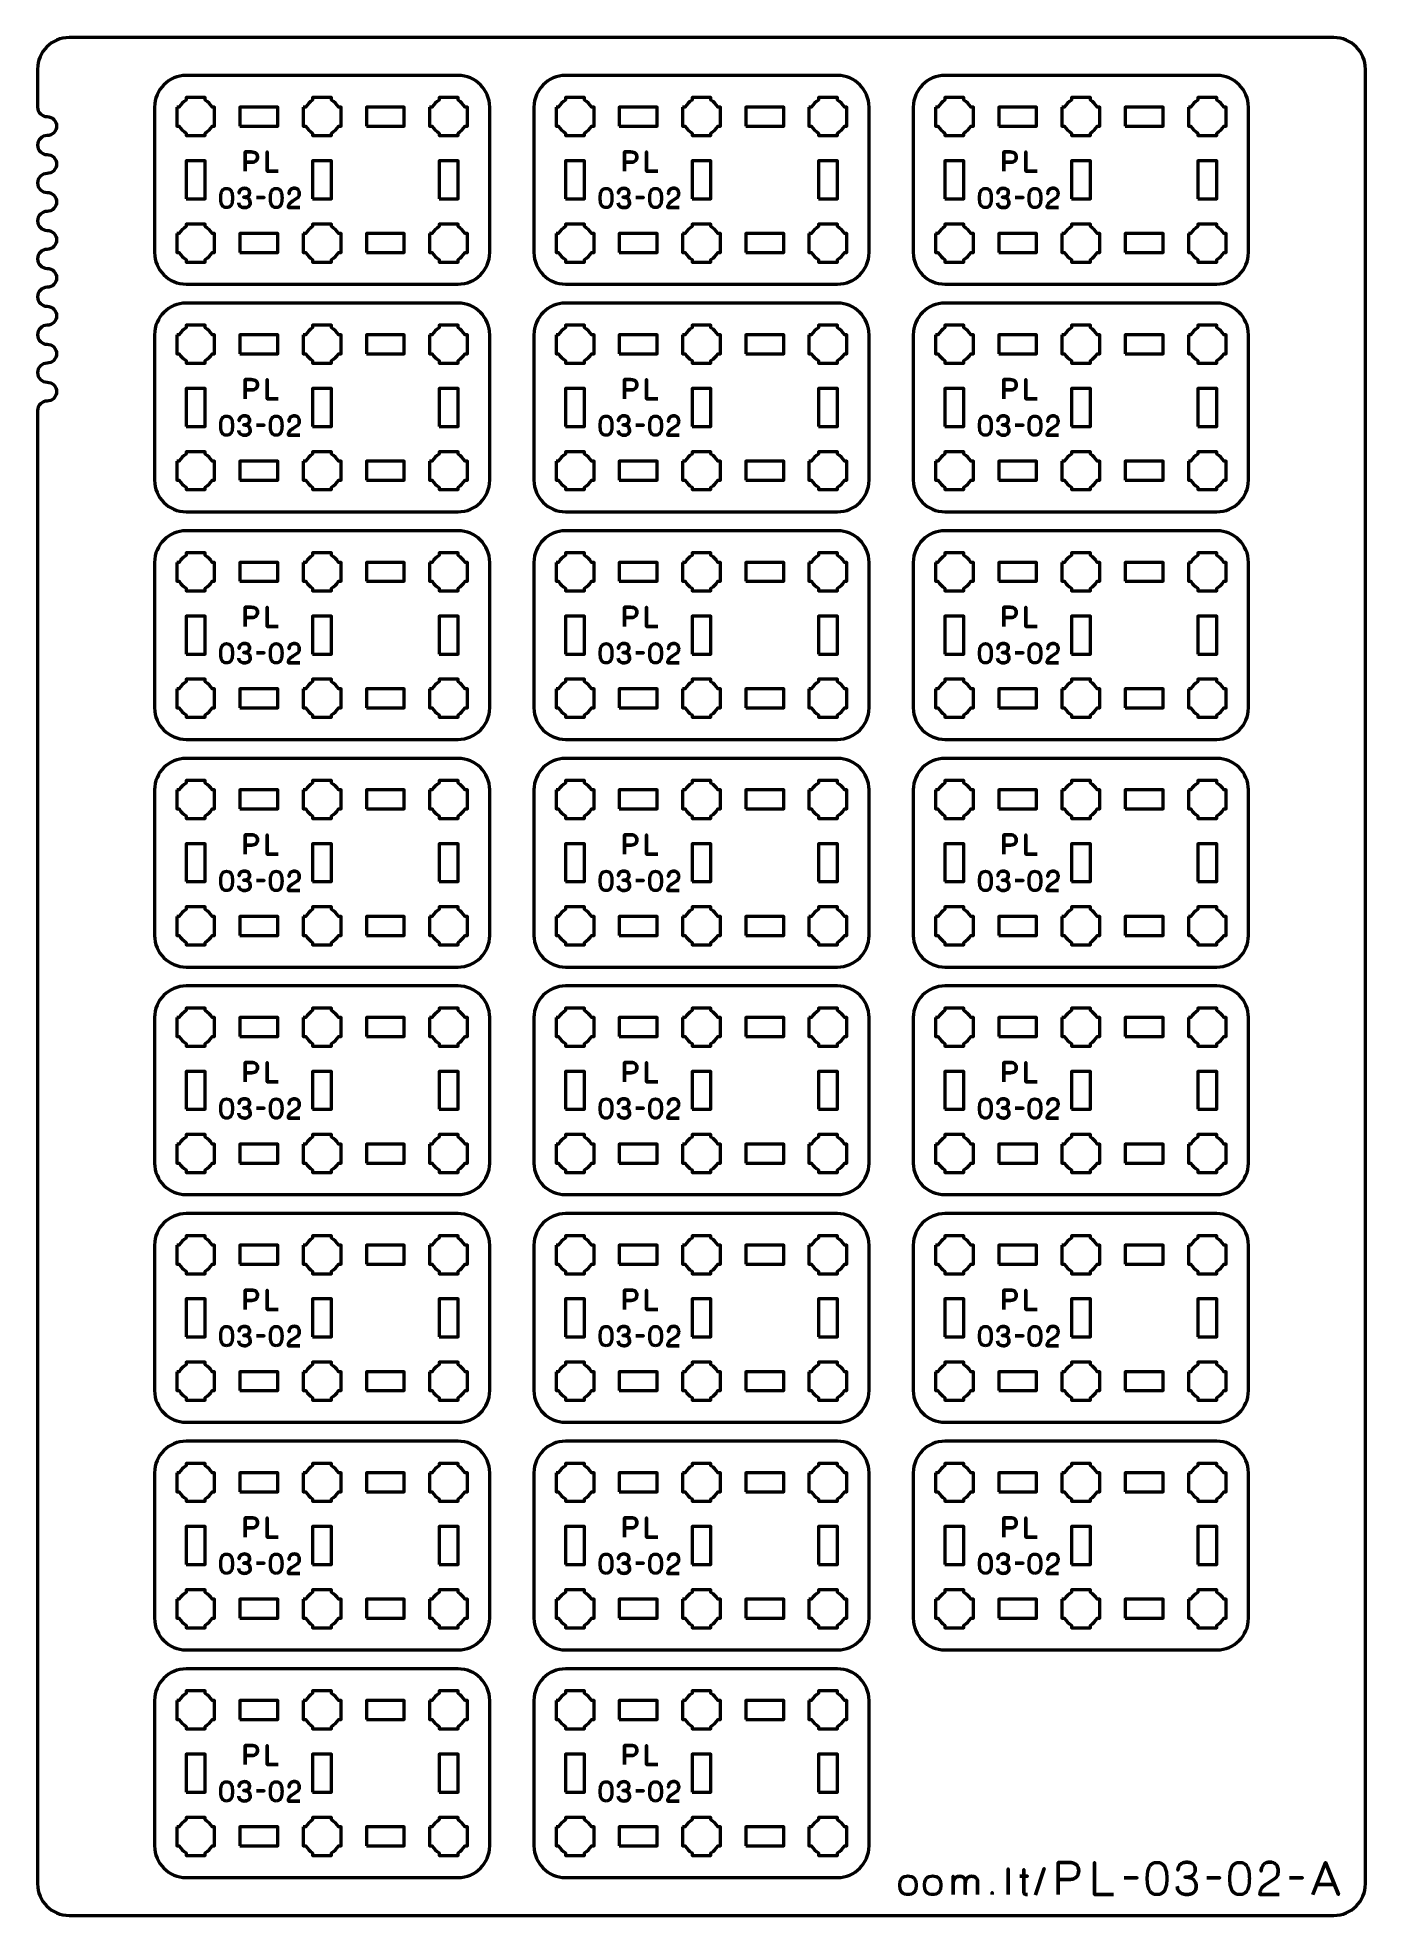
# Model space of a CAD drawing. Header units: centimetres. Extents: x -21 to 0, y -29.7 to 0.
import ezdxf

# ---------------------------------------------------------------- set-up
doc = ezdxf.new("R2010")
doc.units = ezdxf.units.CM
doc.header["$MEASUREMENT"] = 0
doc.layers.add('Layer 1', color=7, linetype='Continuous')

msp = doc.modelspace()

# ---------------------------------------------------------------- linework, layer by layer
at = {"layer": 'Layer 1', "lineweight": 53}
for points in [[(-17.8, -1.4), (-17.2, -1.4), (-17.2, -1.1), (-17.8, -1.1), (-17.8, -1.4)], [(-15.8, -1.4), (-15.2, -1.4), (-15.2, -1.1), (-15.8, -1.1), (-15.8, -1.4)], [(-11.8, -1.4), (-11.2, -1.4), (-11.2, -1.1), (-11.8, -1.1), (-11.8, -1.4)], [(-9.8, -1.4), (-9.2, -1.4), (-9.2, -1.1), (-9.8, -1.1), (-9.8, -1.4)], [(-5.8, -1.4), (-5.2, -1.4), (-5.2, -1.1), (-5.8, -1.1), (-5.8, -1.4)], [(-3.8, -1.4), (-3.2, -1.4), (-3.2, -1.1), (-3.8, -1.1), (-3.8, -1.4)], [(-18.65, -2.55), (-18.35, -2.55), (-18.35, -1.95), (-18.65, -1.95), (-18.65, -2.55)], [(-16.65, -2.55), (-16.35, -2.55), (-16.35, -1.95), (-16.65, -1.95), (-16.65, -2.55)], [(-14.65, -2.55), (-14.35, -2.55), (-14.35, -1.95), (-14.65, -1.95), (-14.65, -2.55)], [(-12.65, -2.55), (-12.35, -2.55), (-12.35, -1.95), (-12.65, -1.95), (-12.65, -2.55)], [(-10.65, -2.55), (-10.35, -2.55), (-10.35, -1.95), (-10.65, -1.95), (-10.65, -2.55)], [(-8.65, -2.55), (-8.35, -2.55), (-8.35, -1.95), (-8.65, -1.95), (-8.65, -2.55)], [(-6.65, -2.55), (-6.35, -2.55), (-6.35, -1.95), (-6.65, -1.95), (-6.65, -2.55)], [(-4.65, -2.55), (-4.35, -2.55), (-4.35, -1.95), (-4.65, -1.95), (-4.65, -2.55)], [(-2.65, -2.55), (-2.35, -2.55), (-2.35, -1.95), (-2.65, -1.95), (-2.65, -2.55)], [(-17.8, -3.4), (-17.2, -3.4), (-17.2, -3.1), (-17.8, -3.1), (-17.8, -3.4)], [(-15.8, -3.4), (-15.2, -3.4), (-15.2, -3.1), (-15.8, -3.1), (-15.8, -3.4)], [(-11.8, -3.4), (-11.2, -3.4), (-11.2, -3.1), (-11.8, -3.1), (-11.8, -3.4)], [(-9.8, -3.4), (-9.2, -3.4), (-9.2, -3.1), (-9.8, -3.1), (-9.8, -3.4)], [(-5.8, -3.4), (-5.2, -3.4), (-5.2, -3.1), (-5.8, -3.1), (-5.8, -3.4)], [(-3.8, -3.4), (-3.2, -3.4), (-3.2, -3.1), (-3.8, -3.1), (-3.8, -3.4)], [(-17.8, -5), (-17.2, -5), (-17.2, -4.7), (-17.8, -4.7), (-17.8, -5)], [(-15.8, -5), (-15.2, -5), (-15.2, -4.7), (-15.8, -4.7), (-15.8, -5)], [(-11.8, -5), (-11.2, -5), (-11.2, -4.7), (-11.8, -4.7), (-11.8, -5)], [(-9.8, -5), (-9.2, -5), (-9.2, -4.7), (-9.8, -4.7), (-9.8, -5)], [(-5.8, -5), (-5.2, -5), (-5.2, -4.7), (-5.8, -4.7), (-5.8, -5)], [(-3.8, -5), (-3.2, -5), (-3.2, -4.7), (-3.8, -4.7), (-3.8, -5)], [(-18.65, -6.15), (-18.35, -6.15), (-18.35, -5.55), (-18.65, -5.55), (-18.65, -6.15)], [(-16.65, -6.15), (-16.35, -6.15), (-16.35, -5.55), (-16.65, -5.55), (-16.65, -6.15)], [(-14.65, -6.15), (-14.35, -6.15), (-14.35, -5.55), (-14.65, -5.55), (-14.65, -6.15)], [(-12.65, -6.15), (-12.35, -6.15), (-12.35, -5.55), (-12.65, -5.55), (-12.65, -6.15)], [(-10.65, -6.15), (-10.35, -6.15), (-10.35, -5.55), (-10.65, -5.55), (-10.65, -6.15)], [(-8.65, -6.15), (-8.35, -6.15), (-8.35, -5.55), (-8.65, -5.55), (-8.65, -6.15)], [(-6.65, -6.15), (-6.35, -6.15), (-6.35, -5.55), (-6.65, -5.55), (-6.65, -6.15)], [(-4.65, -6.15), (-4.35, -6.15), (-4.35, -5.55), (-4.65, -5.55), (-4.65, -6.15)], [(-2.65, -6.15), (-2.35, -6.15), (-2.35, -5.55), (-2.65, -5.55), (-2.65, -6.15)], [(-17.8, -7), (-17.2, -7), (-17.2, -6.7), (-17.8, -6.7), (-17.8, -7)], [(-15.8, -7), (-15.2, -7), (-15.2, -6.7), (-15.8, -6.7), (-15.8, -7)], [(-11.8, -7), (-11.2, -7), (-11.2, -6.7), (-11.8, -6.7), (-11.8, -7)], [(-9.8, -7), (-9.2, -7), (-9.2, -6.7), (-9.8, -6.7), (-9.8, -7)], [(-5.8, -7), (-5.2, -7), (-5.2, -6.7), (-5.8, -6.7), (-5.8, -7)], [(-3.8, -7), (-3.2, -7), (-3.2, -6.7), (-3.8, -6.7), (-3.8, -7)], [(-17.8, -8.6), (-17.2, -8.6), (-17.2, -8.3), (-17.8, -8.3), (-17.8, -8.6)], [(-15.8, -8.6), (-15.2, -8.6), (-15.2, -8.3), (-15.8, -8.3), (-15.8, -8.6)], [(-11.8, -8.6), (-11.2, -8.6), (-11.2, -8.3), (-11.8, -8.3), (-11.8, -8.6)], [(-9.8, -8.6), (-9.2, -8.6), (-9.2, -8.3), (-9.8, -8.3), (-9.8, -8.6)], [(-5.8, -8.6), (-5.2, -8.6), (-5.2, -8.3), (-5.8, -8.3), (-5.8, -8.6)], [(-3.8, -8.6), (-3.2, -8.6), (-3.2, -8.3), (-3.8, -8.3), (-3.8, -8.6)], [(-18.65, -9.75), (-18.35, -9.75), (-18.35, -9.15), (-18.65, -9.15), (-18.65, -9.75)], [(-16.65, -9.75), (-16.35, -9.75), (-16.35, -9.15), (-16.65, -9.15), (-16.65, -9.75)], [(-14.65, -9.75), (-14.35, -9.75), (-14.35, -9.15), (-14.65, -9.15), (-14.65, -9.75)], [(-12.65, -9.75), (-12.35, -9.75), (-12.35, -9.15), (-12.65, -9.15), (-12.65, -9.75)], [(-10.65, -9.75), (-10.35, -9.75), (-10.35, -9.15), (-10.65, -9.15), (-10.65, -9.75)], [(-8.65, -9.75), (-8.35, -9.75), (-8.35, -9.15), (-8.65, -9.15), (-8.65, -9.75)], [(-6.65, -9.75), (-6.35, -9.75), (-6.35, -9.15), (-6.65, -9.15), (-6.65, -9.75)], [(-4.65, -9.75), (-4.35, -9.75), (-4.35, -9.15), (-4.65, -9.15), (-4.65, -9.75)], [(-2.65, -9.75), (-2.35, -9.75), (-2.35, -9.15), (-2.65, -9.15), (-2.65, -9.75)], [(-17.8, -10.6), (-17.2, -10.6), (-17.2, -10.3), (-17.8, -10.3), (-17.8, -10.6)], [(-15.8, -10.6), (-15.2, -10.6), (-15.2, -10.3), (-15.8, -10.3), (-15.8, -10.6)], [(-11.8, -10.6), (-11.2, -10.6), (-11.2, -10.3), (-11.8, -10.3), (-11.8, -10.6)], [(-9.8, -10.6), (-9.2, -10.6), (-9.2, -10.3), (-9.8, -10.3), (-9.8, -10.6)], [(-5.8, -10.6), (-5.2, -10.6), (-5.2, -10.3), (-5.8, -10.3), (-5.8, -10.6)], [(-3.8, -10.6), (-3.2, -10.6), (-3.2, -10.3), (-3.8, -10.3), (-3.8, -10.6)], [(-17.8, -12.2), (-17.2, -12.2), (-17.2, -11.9), (-17.8, -11.9), (-17.8, -12.2)], [(-15.8, -12.2), (-15.2, -12.2), (-15.2, -11.9), (-15.8, -11.9), (-15.8, -12.2)], [(-11.8, -12.2), (-11.2, -12.2), (-11.2, -11.9), (-11.8, -11.9), (-11.8, -12.2)], [(-9.8, -12.2), (-9.2, -12.2), (-9.2, -11.9), (-9.8, -11.9), (-9.8, -12.2)], [(-5.8, -12.2), (-5.2, -12.2), (-5.2, -11.9), (-5.8, -11.9), (-5.8, -12.2)], [(-3.8, -12.2), (-3.2, -12.2), (-3.2, -11.9), (-3.8, -11.9), (-3.8, -12.2)], [(-18.65, -13.35), (-18.35, -13.35), (-18.35, -12.75), (-18.65, -12.75), (-18.65, -13.35)], [(-16.65, -13.35), (-16.35, -13.35), (-16.35, -12.75), (-16.65, -12.75), (-16.65, -13.35)], [(-14.65, -13.35), (-14.35, -13.35), (-14.35, -12.75), (-14.65, -12.75), (-14.65, -13.35)], [(-12.65, -13.35), (-12.35, -13.35), (-12.35, -12.75), (-12.65, -12.75), (-12.65, -13.35)], [(-10.65, -13.35), (-10.35, -13.35), (-10.35, -12.75), (-10.65, -12.75), (-10.65, -13.35)], [(-8.65, -13.35), (-8.35, -13.35), (-8.35, -12.75), (-8.65, -12.75), (-8.65, -13.35)], [(-6.65, -13.35), (-6.35, -13.35), (-6.35, -12.75), (-6.65, -12.75), (-6.65, -13.35)], [(-4.65, -13.35), (-4.35, -13.35), (-4.35, -12.75), (-4.65, -12.75), (-4.65, -13.35)], [(-2.65, -13.35), (-2.35, -13.35), (-2.35, -12.75), (-2.65, -12.75), (-2.65, -13.35)], [(-17.8, -14.2), (-17.2, -14.2), (-17.2, -13.9), (-17.8, -13.9), (-17.8, -14.2)], [(-15.8, -14.2), (-15.2, -14.2), (-15.2, -13.9), (-15.8, -13.9), (-15.8, -14.2)], [(-11.8, -14.2), (-11.2, -14.2), (-11.2, -13.9), (-11.8, -13.9), (-11.8, -14.2)], [(-9.8, -14.2), (-9.2, -14.2), (-9.2, -13.9), (-9.8, -13.9), (-9.8, -14.2)], [(-5.8, -14.2), (-5.2, -14.2), (-5.2, -13.9), (-5.8, -13.9), (-5.8, -14.2)], [(-3.8, -14.2), (-3.2, -14.2), (-3.2, -13.9), (-3.8, -13.9), (-3.8, -14.2)], [(-17.8, -15.8), (-17.2, -15.8), (-17.2, -15.5), (-17.8, -15.5), (-17.8, -15.8)], [(-15.8, -15.8), (-15.2, -15.8), (-15.2, -15.5), (-15.8, -15.5), (-15.8, -15.8)], [(-11.8, -15.8), (-11.2, -15.8), (-11.2, -15.5), (-11.8, -15.5), (-11.8, -15.8)], [(-9.8, -15.8), (-9.2, -15.8), (-9.2, -15.5), (-9.8, -15.5), (-9.8, -15.8)], [(-5.8, -15.8), (-5.2, -15.8), (-5.2, -15.5), (-5.8, -15.5), (-5.8, -15.8)], [(-3.8, -15.8), (-3.2, -15.8), (-3.2, -15.5), (-3.8, -15.5), (-3.8, -15.8)], [(-18.65, -16.95), (-18.35, -16.95), (-18.35, -16.35), (-18.65, -16.35), (-18.65, -16.95)], [(-16.65, -16.95), (-16.35, -16.95), (-16.35, -16.35), (-16.65, -16.35), (-16.65, -16.95)], [(-14.65, -16.95), (-14.35, -16.95), (-14.35, -16.35), (-14.65, -16.35), (-14.65, -16.95)], [(-12.65, -16.95), (-12.35, -16.95), (-12.35, -16.35), (-12.65, -16.35), (-12.65, -16.95)], [(-10.65, -16.95), (-10.35, -16.95), (-10.35, -16.35), (-10.65, -16.35), (-10.65, -16.95)], [(-8.65, -16.95), (-8.35, -16.95), (-8.35, -16.35), (-8.65, -16.35), (-8.65, -16.95)], [(-6.65, -16.95), (-6.35, -16.95), (-6.35, -16.35), (-6.65, -16.35), (-6.65, -16.95)], [(-4.65, -16.95), (-4.35, -16.95), (-4.35, -16.35), (-4.65, -16.35), (-4.65, -16.95)], [(-2.65, -16.95), (-2.35, -16.95), (-2.35, -16.35), (-2.65, -16.35), (-2.65, -16.95)], [(-17.8, -17.8), (-17.2, -17.8), (-17.2, -17.5), (-17.8, -17.5), (-17.8, -17.8)], [(-15.8, -17.8), (-15.2, -17.8), (-15.2, -17.5), (-15.8, -17.5), (-15.8, -17.8)], [(-11.8, -17.8), (-11.2, -17.8), (-11.2, -17.5), (-11.8, -17.5), (-11.8, -17.8)], [(-9.8, -17.8), (-9.2, -17.8), (-9.2, -17.5), (-9.8, -17.5), (-9.8, -17.8)], [(-5.8, -17.8), (-5.2, -17.8), (-5.2, -17.5), (-5.8, -17.5), (-5.8, -17.8)], [(-3.8, -17.8), (-3.2, -17.8), (-3.2, -17.5), (-3.8, -17.5), (-3.8, -17.8)], [(-17.8, -19.4), (-17.2, -19.4), (-17.2, -19.1), (-17.8, -19.1), (-17.8, -19.4)], [(-15.8, -19.4), (-15.2, -19.4), (-15.2, -19.1), (-15.8, -19.1), (-15.8, -19.4)], [(-11.8, -19.4), (-11.2, -19.4), (-11.2, -19.1), (-11.8, -19.1), (-11.8, -19.4)], [(-9.8, -19.4), (-9.2, -19.4), (-9.2, -19.1), (-9.8, -19.1), (-9.8, -19.4)], [(-5.8, -19.4), (-5.2, -19.4), (-5.2, -19.1), (-5.8, -19.1), (-5.8, -19.4)], [(-3.8, -19.4), (-3.2, -19.4), (-3.2, -19.1), (-3.8, -19.1), (-3.8, -19.4)], [(-18.65, -20.55), (-18.35, -20.55), (-18.35, -19.95), (-18.65, -19.95), (-18.65, -20.55)], [(-16.65, -20.55), (-16.35, -20.55), (-16.35, -19.95), (-16.65, -19.95), (-16.65, -20.55)], [(-14.65, -20.55), (-14.35, -20.55), (-14.35, -19.95), (-14.65, -19.95), (-14.65, -20.55)], [(-12.65, -20.55), (-12.35, -20.55), (-12.35, -19.95), (-12.65, -19.95), (-12.65, -20.55)], [(-10.65, -20.55), (-10.35, -20.55), (-10.35, -19.95), (-10.65, -19.95), (-10.65, -20.55)], [(-8.65, -20.55), (-8.35, -20.55), (-8.35, -19.95), (-8.65, -19.95), (-8.65, -20.55)], [(-6.65, -20.55), (-6.35, -20.55), (-6.35, -19.95), (-6.65, -19.95), (-6.65, -20.55)], [(-4.65, -20.55), (-4.35, -20.55), (-4.35, -19.95), (-4.65, -19.95), (-4.65, -20.55)], [(-2.65, -20.55), (-2.35, -20.55), (-2.35, -19.95), (-2.65, -19.95), (-2.65, -20.55)], [(-17.8, -21.4), (-17.2, -21.4), (-17.2, -21.1), (-17.8, -21.1), (-17.8, -21.4)], [(-15.8, -21.4), (-15.2, -21.4), (-15.2, -21.1), (-15.8, -21.1), (-15.8, -21.4)], [(-11.8, -21.4), (-11.2, -21.4), (-11.2, -21.1), (-11.8, -21.1), (-11.8, -21.4)], [(-9.8, -21.4), (-9.2, -21.4), (-9.2, -21.1), (-9.8, -21.1), (-9.8, -21.4)], [(-5.8, -21.4), (-5.2, -21.4), (-5.2, -21.1), (-5.8, -21.1), (-5.8, -21.4)], [(-3.8, -21.4), (-3.2, -21.4), (-3.2, -21.1), (-3.8, -21.1), (-3.8, -21.4)], [(-17.8, -23), (-17.2, -23), (-17.2, -22.7), (-17.8, -22.7), (-17.8, -23)], [(-15.8, -23), (-15.2, -23), (-15.2, -22.7), (-15.8, -22.7), (-15.8, -23)], [(-11.8, -23), (-11.2, -23), (-11.2, -22.7), (-11.8, -22.7), (-11.8, -23)], [(-9.8, -23), (-9.2, -23), (-9.2, -22.7), (-9.8, -22.7), (-9.8, -23)], [(-5.8, -23), (-5.2, -23), (-5.2, -22.7), (-5.8, -22.7), (-5.8, -23)], [(-3.8, -23), (-3.2, -23), (-3.2, -22.7), (-3.8, -22.7), (-3.8, -23)], [(-18.65, -24.15), (-18.35, -24.15), (-18.35, -23.55), (-18.65, -23.55), (-18.65, -24.15)], [(-16.65, -24.15), (-16.35, -24.15), (-16.35, -23.55), (-16.65, -23.55), (-16.65, -24.15)], [(-14.65, -24.15), (-14.35, -24.15), (-14.35, -23.55), (-14.65, -23.55), (-14.65, -24.15)], [(-12.65, -24.15), (-12.35, -24.15), (-12.35, -23.55), (-12.65, -23.55), (-12.65, -24.15)], [(-10.65, -24.15), (-10.35, -24.15), (-10.35, -23.55), (-10.65, -23.55), (-10.65, -24.15)], [(-8.65, -24.15), (-8.35, -24.15), (-8.35, -23.55), (-8.65, -23.55), (-8.65, -24.15)], [(-6.65, -24.15), (-6.35, -24.15), (-6.35, -23.55), (-6.65, -23.55), (-6.65, -24.15)], [(-4.65, -24.15), (-4.35, -24.15), (-4.35, -23.55), (-4.65, -23.55), (-4.65, -24.15)], [(-2.65, -24.15), (-2.35, -24.15), (-2.35, -23.55), (-2.65, -23.55), (-2.65, -24.15)], [(-17.8, -25), (-17.2, -25), (-17.2, -24.7), (-17.8, -24.7), (-17.8, -25)], [(-15.8, -25), (-15.2, -25), (-15.2, -24.7), (-15.8, -24.7), (-15.8, -25)], [(-11.8, -25), (-11.2, -25), (-11.2, -24.7), (-11.8, -24.7), (-11.8, -25)], [(-9.8, -25), (-9.2, -25), (-9.2, -24.7), (-9.8, -24.7), (-9.8, -25)], [(-5.8, -25), (-5.2, -25), (-5.2, -24.7), (-5.8, -24.7), (-5.8, -25)], [(-3.8, -25), (-3.2, -25), (-3.2, -24.7), (-3.8, -24.7), (-3.8, -25)], [(-17.8, -26.6), (-17.2, -26.6), (-17.2, -26.3), (-17.8, -26.3), (-17.8, -26.6)], [(-15.8, -26.6), (-15.2, -26.6), (-15.2, -26.3), (-15.8, -26.3), (-15.8, -26.6)], [(-11.8, -26.6), (-11.2, -26.6), (-11.2, -26.3), (-11.8, -26.3), (-11.8, -26.6)], [(-9.8, -26.6), (-9.2, -26.6), (-9.2, -26.3), (-9.8, -26.3), (-9.8, -26.6)], [(-18.65, -27.75), (-18.35, -27.75), (-18.35, -27.15), (-18.65, -27.15), (-18.65, -27.75)], [(-16.65, -27.75), (-16.35, -27.75), (-16.35, -27.15), (-16.65, -27.15), (-16.65, -27.75)], [(-14.65, -27.75), (-14.35, -27.75), (-14.35, -27.15), (-14.65, -27.15), (-14.65, -27.75)], [(-12.65, -27.75), (-12.35, -27.75), (-12.35, -27.15), (-12.65, -27.15), (-12.65, -27.75)], [(-10.65, -27.75), (-10.35, -27.75), (-10.35, -27.15), (-10.65, -27.15), (-10.65, -27.75)], [(-8.65, -27.75), (-8.35, -27.75), (-8.35, -27.15), (-8.65, -27.15), (-8.65, -27.75)], [(-17.8, -28.6), (-17.2, -28.6), (-17.2, -28.3), (-17.8, -28.3), (-17.8, -28.6)], [(-15.8, -28.6), (-15.2, -28.6), (-15.2, -28.3), (-15.8, -28.3), (-15.8, -28.6)], [(-11.8, -28.6), (-11.2, -28.6), (-11.2, -28.3), (-11.8, -28.3), (-11.8, -28.6)], [(-9.8, -28.6), (-9.2, -28.6), (-9.2, -28.3), (-9.8, -28.3), (-9.8, -28.6)]]:
    msp.add_lwpolyline(points, close=True, dxfattribs=at)
at = {"layer": 'Layer 1', "color": 1, "lineweight": 53}
msp.add_open_spline([(-21.00003, -29.19995), (-21.00003, -29.19995), (-21.00003, -5.89992), (-21.00003, -5.89992), (-21.00003, -5.89992), (-21.00003, -5.81709), (-20.93286, -5.74992), (-20.85003, -5.74992), (-20.85003, -5.74992), (-20.7672, -5.74992), (-20.70003, -5.68275), (-20.70003, -5.59992), (-20.70003, -5.59992), (-20.70003, -5.51709), (-20.7672, -5.44992), (-20.85003, -5.44992), (-20.85003, -5.44992), (-20.93286, -5.44992), (-21.00003, -5.38275), (-21.00003, -5.29992), (-21.00003, -5.29992), (-21.00003, -5.21709), (-20.93286, -5.14992), (-20.85003, -5.14992), (-20.85003, -5.14992), (-20.7672, -5.14992), (-20.70003, -5.08275), (-20.70003, -4.99992), (-20.70003, -4.99992), (-20.70003, -4.91709), (-20.7672, -4.84992), (-20.85003, -4.84992), (-20.85003, -4.84992), (-20.93286, -4.84992), (-21.00003, -4.78275), (-21.00003, -4.69992), (-21.00003, -4.69992), (-21.00003, -4.61709), (-20.93286, -4.54992), (-20.85003, -4.54992), (-20.85003, -4.54992), (-20.7672, -4.54992), (-20.70003, -4.48275), (-20.70003, -4.39992), (-20.70003, -4.39992), (-20.70003, -4.31709), (-20.7672, -4.24992), (-20.85003, -4.24992), (-20.85003, -4.24992), (-20.93286, -4.24992), (-21.00003, -4.18275), (-21.00003, -4.09992), (-21.00003, -4.09992), (-21.00003, -4.01709), (-20.93286, -3.94992), (-20.85003, -3.94992), (-20.85003, -3.94992), (-20.7672, -3.94992), (-20.70003, -3.88275), (-20.70003, -3.79992), (-20.70003, -3.79992), (-20.70003, -3.71709), (-20.7672, -3.64992), (-20.85003, -3.64992), (-20.85003, -3.64992), (-20.93286, -3.64992), (-21.00003, -3.58275), (-21.00003, -3.49992), (-21.00003, -3.49992), (-21.00003, -3.41709), (-20.93286, -3.34992), (-20.85003, -3.34992), (-20.85003, -3.34992), (-20.7672, -3.34992), (-20.70003, -3.28275), (-20.70003, -3.19992), (-20.70003, -3.19992), (-20.70003, -3.11709), (-20.7672, -3.04992), (-20.85003, -3.04992), (-20.85003, -3.04992), (-20.93286, -3.04992), (-21.00003, -2.98275), (-21.00003, -2.89992), (-21.00003, -2.89992), (-21.00003, -2.81709), (-20.93286, -2.74992), (-20.85003, -2.74992), (-20.85003, -2.74992), (-20.7672, -2.74992), (-20.70003, -2.68275), (-20.70003, -2.59992), (-20.70003, -2.59992), (-20.70003, -2.51709), (-20.7672, -2.44992), (-20.85003, -2.44992), (-20.85003, -2.44992), (-20.93286, -2.44992), (-21.00003, -2.38275), (-21.00003, -2.29992), (-21.00003, -2.29992), (-21.00003, -2.21709), (-20.93286, -2.14992), (-20.85003, -2.14992), (-20.85003, -2.14992), (-20.7672, -2.14992), (-20.70003, -2.08275), (-20.70003, -1.99992), (-20.70003, -1.99992), (-20.70003, -1.91709), (-20.7672, -1.84992), (-20.85003, -1.84992), (-20.85003, -1.84992), (-20.93286, -1.84992), (-21.00003, -1.78275), (-21.00003, -1.69992), (-21.00003, -1.69992), (-21.00003, -1.61709), (-20.93286, -1.54992), (-20.85003, -1.54992), (-20.85003, -1.54992), (-20.7672, -1.54992), (-20.70003, -1.48275), (-20.70003, -1.39992), (-20.70003, -1.39992), (-20.70003, -1.31709), (-20.7672, -1.24992), (-20.85003, -1.24992), (-20.85003, -1.24992), (-20.93286, -1.24992), (-21.00003, -1.18275), (-21.00003, -1.09992), (-21.00003, -1.09992), (-21.00003, -1.09992), (-21.00003, -0.49992), (-21.00003, -0.49992), (-21.00003, -0.49992), (-21.00003, -0.22295), (-20.77694, 0.00004), (-20.49994, 0.00004), (-20.49994, 0.00004), (-20.49994, 0.00004), (-0.50008, 0.00004), (-0.50008, 0.00004), (-0.50008, 0.00004), (-0.22294, 0.00004), (0.00002, -0.22295), (0.00002, -0.49992), (0.00002, -0.49992), (0.00002, -0.49992), (0.00002, -29.19995), (0.00002, -29.19995), (0.00002, -29.19995), (0.00002, -29.47695), (-0.22294, -29.70004), (-0.50008, -29.70004), (-0.50008, -29.70004), (-0.50008, -29.70004), (-20.49994, -29.70004), (-20.49994, -29.70004), (-20.49994, -29.70004), (-20.77694, -29.70004), (-21.00003, -29.47695), (-21.00003, -29.19995)], degree=3, knots=[0, 0, 0, 0, 0.02439024, 0.02439024, 0.02439024, 0.02439024, 0.04878049, 0.04878049, 0.04878049, 0.04878049, 0.07317073, 0.07317073, 0.07317073, 0.07317073, 0.09756098, 0.09756098, 0.09756098, 0.09756098, 0.12195122, 0.12195122, 0.12195122, 0.12195122, 0.14634146, 0.14634146, 0.14634146, 0.14634146, 0.17073171, 0.17073171, 0.17073171, 0.17073171, 0.19512195, 0.19512195, 0.19512195, 0.19512195, 0.2195122, 0.2195122, 0.2195122, 0.2195122, 0.24390244, 0.24390244, 0.24390244, 0.24390244, 0.26829268, 0.26829268, 0.26829268, 0.26829268, 0.29268293, 0.29268293, 0.29268293, 0.29268293, 0.31707317, 0.31707317, 0.31707317, 0.31707317, 0.34146341, 0.34146341, 0.34146341, 0.34146341, 0.36585366, 0.36585366, 0.36585366, 0.36585366, 0.3902439, 0.3902439, 0.3902439, 0.3902439, 0.41463415, 0.41463415, 0.41463415, 0.41463415, 0.43902439, 0.43902439, 0.43902439, 0.43902439, 0.46341463, 0.46341463, 0.46341463, 0.46341463, 0.48780488, 0.48780488, 0.48780488, 0.48780488, 0.51219512, 0.51219512, 0.51219512, 0.51219512, 0.53658537, 0.53658537, 0.53658537, 0.53658537, 0.56097561, 0.56097561, 0.56097561, 0.56097561, 0.58536585, 0.58536585, 0.58536585, 0.58536585, 0.6097561, 0.6097561, 0.6097561, 0.6097561, 0.63414634, 0.63414634, 0.63414634, 0.63414634, 0.65853659, 0.65853659, 0.65853659, 0.65853659, 0.68292683, 0.68292683, 0.68292683, 0.68292683, 0.70731707, 0.70731707, 0.70731707, 0.70731707, 0.73170732, 0.73170732, 0.73170732, 0.73170732, 0.75609756, 0.75609756, 0.75609756, 0.75609756, 0.7804878, 0.7804878, 0.7804878, 0.7804878, 0.80487805, 0.80487805, 0.80487805, 0.80487805, 0.82926829, 0.82926829, 0.82926829, 0.82926829, 0.85365854, 0.85365854, 0.85365854, 0.85365854, 0.87804878, 0.87804878, 0.87804878, 0.87804878, 0.90243902, 0.90243902, 0.90243902, 0.90243902, 0.92682927, 0.92682927, 0.92682927, 0.92682927, 0.95121951, 0.95121951, 0.95121951, 0.95121951, 0.97560976, 0.97560976, 0.97560976, 0.97560976, 1, 1, 1, 1], dxfattribs=at)
at = {"layer": 'Layer 1', "color": 3, "lineweight": 53}
for points in [[(-19.15, -3.4), (-19.15, -3.4), (-19.15, -1.1), (-19.15, -1.1), (-19.15, -1.1), (-19.15, -0.82391), (-18.92609, -0.6), (-18.65, -0.6), (-18.65, -0.6), (-18.65, -0.6), (-14.35, -0.6), (-14.35, -0.6), (-14.35, -0.6), (-14.07391, -0.6), (-13.85, -0.82391), (-13.85, -1.1), (-13.85, -1.1), (-13.85, -1.1), (-13.85, -3.4), (-13.85, -3.4), (-13.85, -3.4), (-13.85, -3.67609), (-14.07391, -3.9), (-14.35, -3.9), (-14.35, -3.9), (-14.35, -3.9), (-18.65, -3.9), (-18.65, -3.9), (-18.65, -3.9), (-18.92609, -3.9), (-19.15, -3.67609), (-19.15, -3.4)], [(-13.15, -3.4), (-13.15, -3.4), (-13.15, -1.1), (-13.15, -1.1), (-13.15, -1.1), (-13.15, -0.82391), (-12.92609, -0.6), (-12.65, -0.6), (-12.65, -0.6), (-12.65, -0.6), (-8.35, -0.6), (-8.35, -0.6), (-8.35, -0.6), (-8.07391, -0.6), (-7.85, -0.82391), (-7.85, -1.1), (-7.85, -1.1), (-7.85, -1.1), (-7.85, -3.4), (-7.85, -3.4), (-7.85, -3.4), (-7.85, -3.67609), (-8.07391, -3.9), (-8.35, -3.9), (-8.35, -3.9), (-8.35, -3.9), (-12.65, -3.9), (-12.65, -3.9), (-12.65, -3.9), (-12.92609, -3.9), (-13.15, -3.67609), (-13.15, -3.4)], [(-7.15, -3.4), (-7.15, -3.4), (-7.15, -1.1), (-7.15, -1.1), (-7.15, -1.1), (-7.15, -0.82391), (-6.92609, -0.6), (-6.65, -0.6), (-6.65, -0.6), (-6.65, -0.6), (-2.35, -0.6), (-2.35, -0.6), (-2.35, -0.6), (-2.07391, -0.6), (-1.85, -0.82391), (-1.85, -1.1), (-1.85, -1.1), (-1.85, -1.1), (-1.85, -3.4), (-1.85, -3.4), (-1.85, -3.4), (-1.85, -3.67609), (-2.07391, -3.9), (-2.35, -3.9), (-2.35, -3.9), (-2.35, -3.9), (-6.65, -3.9), (-6.65, -3.9), (-6.65, -3.9), (-6.92609, -3.9), (-7.15, -3.67609), (-7.15, -3.4)], [(-19.15, -7), (-19.15, -7), (-19.15, -4.7), (-19.15, -4.7), (-19.15, -4.7), (-19.15, -4.42391), (-18.92609, -4.2), (-18.65, -4.2), (-18.65, -4.2), (-18.65, -4.2), (-14.35, -4.2), (-14.35, -4.2), (-14.35, -4.2), (-14.07391, -4.2), (-13.85, -4.42391), (-13.85, -4.7), (-13.85, -4.7), (-13.85, -4.7), (-13.85, -7), (-13.85, -7), (-13.85, -7), (-13.85, -7.27609), (-14.07391, -7.5), (-14.35, -7.5), (-14.35, -7.5), (-14.35, -7.5), (-18.65, -7.5), (-18.65, -7.5), (-18.65, -7.5), (-18.92609, -7.5), (-19.15, -7.27609), (-19.15, -7)], [(-13.15, -7), (-13.15, -7), (-13.15, -4.7), (-13.15, -4.7), (-13.15, -4.7), (-13.15, -4.42391), (-12.92609, -4.2), (-12.65, -4.2), (-12.65, -4.2), (-12.65, -4.2), (-8.35, -4.2), (-8.35, -4.2), (-8.35, -4.2), (-8.07391, -4.2), (-7.85, -4.42391), (-7.85, -4.7), (-7.85, -4.7), (-7.85, -4.7), (-7.85, -7), (-7.85, -7), (-7.85, -7), (-7.85, -7.27609), (-8.07391, -7.5), (-8.35, -7.5), (-8.35, -7.5), (-8.35, -7.5), (-12.65, -7.5), (-12.65, -7.5), (-12.65, -7.5), (-12.92609, -7.5), (-13.15, -7.27609), (-13.15, -7)], [(-7.15, -7), (-7.15, -7), (-7.15, -4.7), (-7.15, -4.7), (-7.15, -4.7), (-7.15, -4.42391), (-6.92609, -4.2), (-6.65, -4.2), (-6.65, -4.2), (-6.65, -4.2), (-2.35, -4.2), (-2.35, -4.2), (-2.35, -4.2), (-2.07391, -4.2), (-1.85, -4.42391), (-1.85, -4.7), (-1.85, -4.7), (-1.85, -4.7), (-1.85, -7), (-1.85, -7), (-1.85, -7), (-1.85, -7.27609), (-2.07391, -7.5), (-2.35, -7.5), (-2.35, -7.5), (-2.35, -7.5), (-6.65, -7.5), (-6.65, -7.5), (-6.65, -7.5), (-6.92609, -7.5), (-7.15, -7.27609), (-7.15, -7)], [(-19.15, -10.6), (-19.15, -10.6), (-19.15, -8.3), (-19.15, -8.3), (-19.15, -8.3), (-19.15, -8.02391), (-18.92609, -7.8), (-18.65, -7.8), (-18.65, -7.8), (-18.65, -7.8), (-14.35, -7.8), (-14.35, -7.8), (-14.35, -7.8), (-14.07391, -7.8), (-13.85, -8.02391), (-13.85, -8.3), (-13.85, -8.3), (-13.85, -8.3), (-13.85, -10.6), (-13.85, -10.6), (-13.85, -10.6), (-13.85, -10.87609), (-14.07391, -11.1), (-14.35, -11.1), (-14.35, -11.1), (-14.35, -11.1), (-18.65, -11.1), (-18.65, -11.1), (-18.65, -11.1), (-18.92609, -11.1), (-19.15, -10.87609), (-19.15, -10.6)], [(-13.15, -10.6), (-13.15, -10.6), (-13.15, -8.3), (-13.15, -8.3), (-13.15, -8.3), (-13.15, -8.02391), (-12.92609, -7.8), (-12.65, -7.8), (-12.65, -7.8), (-12.65, -7.8), (-8.35, -7.8), (-8.35, -7.8), (-8.35, -7.8), (-8.07391, -7.8), (-7.85, -8.02391), (-7.85, -8.3), (-7.85, -8.3), (-7.85, -8.3), (-7.85, -10.6), (-7.85, -10.6), (-7.85, -10.6), (-7.85, -10.87609), (-8.07391, -11.1), (-8.35, -11.1), (-8.35, -11.1), (-8.35, -11.1), (-12.65, -11.1), (-12.65, -11.1), (-12.65, -11.1), (-12.92609, -11.1), (-13.15, -10.87609), (-13.15, -10.6)], [(-7.15, -10.6), (-7.15, -10.6), (-7.15, -8.3), (-7.15, -8.3), (-7.15, -8.3), (-7.15, -8.02391), (-6.92609, -7.8), (-6.65, -7.8), (-6.65, -7.8), (-6.65, -7.8), (-2.35, -7.8), (-2.35, -7.8), (-2.35, -7.8), (-2.07391, -7.8), (-1.85, -8.02391), (-1.85, -8.3), (-1.85, -8.3), (-1.85, -8.3), (-1.85, -10.6), (-1.85, -10.6), (-1.85, -10.6), (-1.85, -10.87609), (-2.07391, -11.1), (-2.35, -11.1), (-2.35, -11.1), (-2.35, -11.1), (-6.65, -11.1), (-6.65, -11.1), (-6.65, -11.1), (-6.92609, -11.1), (-7.15, -10.87609), (-7.15, -10.6)], [(-19.15, -14.2), (-19.15, -14.2), (-19.15, -11.9), (-19.15, -11.9), (-19.15, -11.9), (-19.15, -11.62391), (-18.92609, -11.4), (-18.65, -11.4), (-18.65, -11.4), (-18.65, -11.4), (-14.35, -11.4), (-14.35, -11.4), (-14.35, -11.4), (-14.07391, -11.4), (-13.85, -11.62391), (-13.85, -11.9), (-13.85, -11.9), (-13.85, -11.9), (-13.85, -14.2), (-13.85, -14.2), (-13.85, -14.2), (-13.85, -14.47609), (-14.07391, -14.7), (-14.35, -14.7), (-14.35, -14.7), (-14.35, -14.7), (-18.65, -14.7), (-18.65, -14.7), (-18.65, -14.7), (-18.92609, -14.7), (-19.15, -14.47609), (-19.15, -14.2)], [(-13.15, -14.2), (-13.15, -14.2), (-13.15, -11.9), (-13.15, -11.9), (-13.15, -11.9), (-13.15, -11.62391), (-12.92609, -11.4), (-12.65, -11.4), (-12.65, -11.4), (-12.65, -11.4), (-8.35, -11.4), (-8.35, -11.4), (-8.35, -11.4), (-8.07391, -11.4), (-7.85, -11.62391), (-7.85, -11.9), (-7.85, -11.9), (-7.85, -11.9), (-7.85, -14.2), (-7.85, -14.2), (-7.85, -14.2), (-7.85, -14.47609), (-8.07391, -14.7), (-8.35, -14.7), (-8.35, -14.7), (-8.35, -14.7), (-12.65, -14.7), (-12.65, -14.7), (-12.65, -14.7), (-12.92609, -14.7), (-13.15, -14.47609), (-13.15, -14.2)], [(-7.15, -14.2), (-7.15, -14.2), (-7.15, -11.9), (-7.15, -11.9), (-7.15, -11.9), (-7.15, -11.62391), (-6.92609, -11.4), (-6.65, -11.4), (-6.65, -11.4), (-6.65, -11.4), (-2.35, -11.4), (-2.35, -11.4), (-2.35, -11.4), (-2.07391, -11.4), (-1.85, -11.62391), (-1.85, -11.9), (-1.85, -11.9), (-1.85, -11.9), (-1.85, -14.2), (-1.85, -14.2), (-1.85, -14.2), (-1.85, -14.47609), (-2.07391, -14.7), (-2.35, -14.7), (-2.35, -14.7), (-2.35, -14.7), (-6.65, -14.7), (-6.65, -14.7), (-6.65, -14.7), (-6.92609, -14.7), (-7.15, -14.47609), (-7.15, -14.2)], [(-19.15, -17.8), (-19.15, -17.8), (-19.15, -15.5), (-19.15, -15.5), (-19.15, -15.5), (-19.15, -15.22391), (-18.92609, -15), (-18.65, -15), (-18.65, -15), (-18.65, -15), (-14.35, -15), (-14.35, -15), (-14.35, -15), (-14.07391, -15), (-13.85, -15.22391), (-13.85, -15.5), (-13.85, -15.5), (-13.85, -15.5), (-13.85, -17.8), (-13.85, -17.8), (-13.85, -17.8), (-13.85, -18.07609), (-14.07391, -18.3), (-14.35, -18.3), (-14.35, -18.3), (-14.35, -18.3), (-18.65, -18.3), (-18.65, -18.3), (-18.65, -18.3), (-18.92609, -18.3), (-19.15, -18.07609), (-19.15, -17.8)], [(-13.15, -17.8), (-13.15, -17.8), (-13.15, -15.5), (-13.15, -15.5), (-13.15, -15.5), (-13.15, -15.22391), (-12.92609, -15), (-12.65, -15), (-12.65, -15), (-12.65, -15), (-8.35, -15), (-8.35, -15), (-8.35, -15), (-8.07391, -15), (-7.85, -15.22391), (-7.85, -15.5), (-7.85, -15.5), (-7.85, -15.5), (-7.85, -17.8), (-7.85, -17.8), (-7.85, -17.8), (-7.85, -18.07609), (-8.07391, -18.3), (-8.35, -18.3), (-8.35, -18.3), (-8.35, -18.3), (-12.65, -18.3), (-12.65, -18.3), (-12.65, -18.3), (-12.92609, -18.3), (-13.15, -18.07609), (-13.15, -17.8)], [(-7.15, -17.8), (-7.15, -17.8), (-7.15, -15.5), (-7.15, -15.5), (-7.15, -15.5), (-7.15, -15.22391), (-6.92609, -15), (-6.65, -15), (-6.65, -15), (-6.65, -15), (-2.35, -15), (-2.35, -15), (-2.35, -15), (-2.07391, -15), (-1.85, -15.22391), (-1.85, -15.5), (-1.85, -15.5), (-1.85, -15.5), (-1.85, -17.8), (-1.85, -17.8), (-1.85, -17.8), (-1.85, -18.07609), (-2.07391, -18.3), (-2.35, -18.3), (-2.35, -18.3), (-2.35, -18.3), (-6.65, -18.3), (-6.65, -18.3), (-6.65, -18.3), (-6.92609, -18.3), (-7.15, -18.07609), (-7.15, -17.8)], [(-19.15, -21.4), (-19.15, -21.4), (-19.15, -19.1), (-19.15, -19.1), (-19.15, -19.1), (-19.15, -18.82391), (-18.92609, -18.6), (-18.65, -18.6), (-18.65, -18.6), (-18.65, -18.6), (-14.35, -18.6), (-14.35, -18.6), (-14.35, -18.6), (-14.07391, -18.6), (-13.85, -18.82391), (-13.85, -19.1), (-13.85, -19.1), (-13.85, -19.1), (-13.85, -21.4), (-13.85, -21.4), (-13.85, -21.4), (-13.85, -21.67609), (-14.07391, -21.9), (-14.35, -21.9), (-14.35, -21.9), (-14.35, -21.9), (-18.65, -21.9), (-18.65, -21.9), (-18.65, -21.9), (-18.92609, -21.9), (-19.15, -21.67609), (-19.15, -21.4)], [(-13.15, -21.4), (-13.15, -21.4), (-13.15, -19.1), (-13.15, -19.1), (-13.15, -19.1), (-13.15, -18.82391), (-12.92609, -18.6), (-12.65, -18.6), (-12.65, -18.6), (-12.65, -18.6), (-8.35, -18.6), (-8.35, -18.6), (-8.35, -18.6), (-8.07391, -18.6), (-7.85, -18.82391), (-7.85, -19.1), (-7.85, -19.1), (-7.85, -19.1), (-7.85, -21.4), (-7.85, -21.4), (-7.85, -21.4), (-7.85, -21.67609), (-8.07391, -21.9), (-8.35, -21.9), (-8.35, -21.9), (-8.35, -21.9), (-12.65, -21.9), (-12.65, -21.9), (-12.65, -21.9), (-12.92609, -21.9), (-13.15, -21.67609), (-13.15, -21.4)], [(-7.15, -21.4), (-7.15, -21.4), (-7.15, -19.1), (-7.15, -19.1), (-7.15, -19.1), (-7.15, -18.82391), (-6.92609, -18.6), (-6.65, -18.6), (-6.65, -18.6), (-6.65, -18.6), (-2.35, -18.6), (-2.35, -18.6), (-2.35, -18.6), (-2.07391, -18.6), (-1.85, -18.82391), (-1.85, -19.1), (-1.85, -19.1), (-1.85, -19.1), (-1.85, -21.4), (-1.85, -21.4), (-1.85, -21.4), (-1.85, -21.67609), (-2.07391, -21.9), (-2.35, -21.9), (-2.35, -21.9), (-2.35, -21.9), (-6.65, -21.9), (-6.65, -21.9), (-6.65, -21.9), (-6.92609, -21.9), (-7.15, -21.67609), (-7.15, -21.4)], [(-19.15, -25), (-19.15, -25), (-19.15, -22.7), (-19.15, -22.7), (-19.15, -22.7), (-19.15, -22.42391), (-18.92609, -22.2), (-18.65, -22.2), (-18.65, -22.2), (-18.65, -22.2), (-14.35, -22.2), (-14.35, -22.2), (-14.35, -22.2), (-14.07391, -22.2), (-13.85, -22.42391), (-13.85, -22.7), (-13.85, -22.7), (-13.85, -22.7), (-13.85, -25), (-13.85, -25), (-13.85, -25), (-13.85, -25.27609), (-14.07391, -25.5), (-14.35, -25.5), (-14.35, -25.5), (-14.35, -25.5), (-18.65, -25.5), (-18.65, -25.5), (-18.65, -25.5), (-18.92609, -25.5), (-19.15, -25.27609), (-19.15, -25)], [(-13.15, -25), (-13.15, -25), (-13.15, -22.7), (-13.15, -22.7), (-13.15, -22.7), (-13.15, -22.42391), (-12.92609, -22.2), (-12.65, -22.2), (-12.65, -22.2), (-12.65, -22.2), (-8.35, -22.2), (-8.35, -22.2), (-8.35, -22.2), (-8.07391, -22.2), (-7.85, -22.42391), (-7.85, -22.7), (-7.85, -22.7), (-7.85, -22.7), (-7.85, -25), (-7.85, -25), (-7.85, -25), (-7.85, -25.27609), (-8.07391, -25.5), (-8.35, -25.5), (-8.35, -25.5), (-8.35, -25.5), (-12.65, -25.5), (-12.65, -25.5), (-12.65, -25.5), (-12.92609, -25.5), (-13.15, -25.27609), (-13.15, -25)], [(-7.15, -25), (-7.15, -25), (-7.15, -22.7), (-7.15, -22.7), (-7.15, -22.7), (-7.15, -22.42391), (-6.92609, -22.2), (-6.65, -22.2), (-6.65, -22.2), (-6.65, -22.2), (-2.35, -22.2), (-2.35, -22.2), (-2.35, -22.2), (-2.07391, -22.2), (-1.85, -22.42391), (-1.85, -22.7), (-1.85, -22.7), (-1.85, -22.7), (-1.85, -25), (-1.85, -25), (-1.85, -25), (-1.85, -25.27609), (-2.07391, -25.5), (-2.35, -25.5), (-2.35, -25.5), (-2.35, -25.5), (-6.65, -25.5), (-6.65, -25.5), (-6.65, -25.5), (-6.92609, -25.5), (-7.15, -25.27609), (-7.15, -25)], [(-19.15, -28.6), (-19.15, -28.6), (-19.15, -26.3), (-19.15, -26.3), (-19.15, -26.3), (-19.15, -26.02391), (-18.92609, -25.8), (-18.65, -25.8), (-18.65, -25.8), (-18.65, -25.8), (-14.35, -25.8), (-14.35, -25.8), (-14.35, -25.8), (-14.07391, -25.8), (-13.85, -26.02391), (-13.85, -26.3), (-13.85, -26.3), (-13.85, -26.3), (-13.85, -28.6), (-13.85, -28.6), (-13.85, -28.6), (-13.85, -28.87609), (-14.07391, -29.1), (-14.35, -29.1), (-14.35, -29.1), (-14.35, -29.1), (-18.65, -29.1), (-18.65, -29.1), (-18.65, -29.1), (-18.92609, -29.1), (-19.15, -28.87609), (-19.15, -28.6)], [(-13.15, -28.6), (-13.15, -28.6), (-13.15, -26.3), (-13.15, -26.3), (-13.15, -26.3), (-13.15, -26.02391), (-12.92609, -25.8), (-12.65, -25.8), (-12.65, -25.8), (-12.65, -25.8), (-8.35, -25.8), (-8.35, -25.8), (-8.35, -25.8), (-8.07391, -25.8), (-7.85, -26.02391), (-7.85, -26.3), (-7.85, -26.3), (-7.85, -26.3), (-7.85, -28.6), (-7.85, -28.6), (-7.85, -28.6), (-7.85, -28.87609), (-8.07391, -29.1), (-8.35, -29.1), (-8.35, -29.1), (-8.35, -29.1), (-12.65, -29.1), (-12.65, -29.1), (-12.65, -29.1), (-12.92609, -29.1), (-13.15, -28.87609), (-13.15, -28.6)]]:
    msp.add_open_spline(points, degree=3, knots=[0, 0, 0, 0, 0.125, 0.125, 0.125, 0.125, 0.25, 0.25, 0.25, 0.25, 0.375, 0.375, 0.375, 0.375, 0.5, 0.5, 0.5, 0.5, 0.625, 0.625, 0.625, 0.625, 0.75, 0.75, 0.75, 0.75, 0.875, 0.875, 0.875, 0.875, 1, 1, 1, 1], dxfattribs=at)
at = {"layer": 'Layer 1', "lineweight": 53}
for points in [[(-18.8, -1.1), (-18.8, -1.1), (-18.75985, -1.1), (-18.75985, -1.1), (-18.75985, -1.1), (-18.7335, -1.05447), (-18.69553, -1.0165), (-18.65, -0.99015), (-18.65, -0.99015), (-18.65, -0.99015), (-18.65, -0.95), (-18.65, -0.95), (-18.65, -0.95), (-18.65, -0.95), (-18.5, -0.95), (-18.5, -0.95), (-18.5, -0.95), (-18.5, -0.95), (-18.35, -0.95), (-18.35, -0.95), (-18.35, -0.95), (-18.35, -0.95), (-18.35, -0.99015), (-18.35, -0.99015), (-18.35, -0.99015), (-18.30447, -1.0165), (-18.2665, -1.05447), (-18.24015, -1.1), (-18.24015, -1.1), (-18.24015, -1.1), (-18.2, -1.1), (-18.2, -1.1), (-18.2, -1.1), (-18.2, -1.1), (-18.2, -1.25), (-18.2, -1.25), (-18.2, -1.25), (-18.2, -1.25), (-18.2, -1.4), (-18.2, -1.4), (-18.2, -1.4), (-18.2, -1.4), (-18.24015, -1.4), (-18.24015, -1.4), (-18.24015, -1.4), (-18.2665, -1.44553), (-18.30447, -1.4835), (-18.35, -1.50985), (-18.35, -1.50985), (-18.35, -1.50985), (-18.35, -1.55), (-18.35, -1.55), (-18.35, -1.55), (-18.35, -1.55), (-18.5, -1.55), (-18.5, -1.55), (-18.5, -1.55), (-18.5, -1.55), (-18.65, -1.55), (-18.65, -1.55), (-18.65, -1.55), (-18.65, -1.55), (-18.65, -1.50985), (-18.65, -1.50985), (-18.65, -1.50985), (-18.69553, -1.4835), (-18.7335, -1.44553), (-18.75985, -1.4), (-18.75985, -1.4), (-18.75985, -1.4), (-18.8, -1.4), (-18.8, -1.4), (-18.8, -1.4), (-18.8, -1.4), (-18.8, -1.25), (-18.8, -1.25), (-18.8, -1.25), (-18.8, -1.25), (-18.8, -1.1), (-18.8, -1.1)], [(-16.8, -1.1), (-16.8, -1.1), (-16.75985, -1.1), (-16.75985, -1.1), (-16.75985, -1.1), (-16.7335, -1.05447), (-16.69553, -1.0165), (-16.65, -0.99015), (-16.65, -0.99015), (-16.65, -0.99015), (-16.65, -0.95), (-16.65, -0.95), (-16.65, -0.95), (-16.65, -0.95), (-16.5, -0.95), (-16.5, -0.95), (-16.5, -0.95), (-16.5, -0.95), (-16.35, -0.95), (-16.35, -0.95), (-16.35, -0.95), (-16.35, -0.95), (-16.35, -0.99015), (-16.35, -0.99015), (-16.35, -0.99015), (-16.30447, -1.0165), (-16.2665, -1.05447), (-16.24015, -1.1), (-16.24015, -1.1), (-16.24015, -1.1), (-16.2, -1.1), (-16.2, -1.1), (-16.2, -1.1), (-16.2, -1.1), (-16.2, -1.25), (-16.2, -1.25), (-16.2, -1.25), (-16.2, -1.25), (-16.2, -1.4), (-16.2, -1.4), (-16.2, -1.4), (-16.2, -1.4), (-16.24015, -1.4), (-16.24015, -1.4), (-16.24015, -1.4), (-16.2665, -1.44553), (-16.30447, -1.4835), (-16.35, -1.50985), (-16.35, -1.50985), (-16.35, -1.50985), (-16.35, -1.55), (-16.35, -1.55), (-16.35, -1.55), (-16.35, -1.55), (-16.5, -1.55), (-16.5, -1.55), (-16.5, -1.55), (-16.5, -1.55), (-16.65, -1.55), (-16.65, -1.55), (-16.65, -1.55), (-16.65, -1.55), (-16.65, -1.50985), (-16.65, -1.50985), (-16.65, -1.50985), (-16.69553, -1.4835), (-16.7335, -1.44553), (-16.75985, -1.4), (-16.75985, -1.4), (-16.75985, -1.4), (-16.8, -1.4), (-16.8, -1.4), (-16.8, -1.4), (-16.8, -1.4), (-16.8, -1.25), (-16.8, -1.25), (-16.8, -1.25), (-16.8, -1.25), (-16.8, -1.1), (-16.8, -1.1)], [(-14.8, -1.1), (-14.8, -1.1), (-14.75985, -1.1), (-14.75985, -1.1), (-14.75985, -1.1), (-14.7335, -1.05447), (-14.69553, -1.0165), (-14.65, -0.99015), (-14.65, -0.99015), (-14.65, -0.99015), (-14.65, -0.95), (-14.65, -0.95), (-14.65, -0.95), (-14.65, -0.95), (-14.5, -0.95), (-14.5, -0.95), (-14.5, -0.95), (-14.5, -0.95), (-14.35, -0.95), (-14.35, -0.95), (-14.35, -0.95), (-14.35, -0.95), (-14.35, -0.99015), (-14.35, -0.99015), (-14.35, -0.99015), (-14.30447, -1.0165), (-14.2665, -1.05447), (-14.24015, -1.1), (-14.24015, -1.1), (-14.24015, -1.1), (-14.2, -1.1), (-14.2, -1.1), (-14.2, -1.1), (-14.2, -1.1), (-14.2, -1.25), (-14.2, -1.25), (-14.2, -1.25), (-14.2, -1.25), (-14.2, -1.4), (-14.2, -1.4), (-14.2, -1.4), (-14.2, -1.4), (-14.24015, -1.4), (-14.24015, -1.4), (-14.24015, -1.4), (-14.2665, -1.44553), (-14.30447, -1.4835), (-14.35, -1.50985), (-14.35, -1.50985), (-14.35, -1.50985), (-14.35, -1.55), (-14.35, -1.55), (-14.35, -1.55), (-14.35, -1.55), (-14.5, -1.55), (-14.5, -1.55), (-14.5, -1.55), (-14.5, -1.55), (-14.65, -1.55), (-14.65, -1.55), (-14.65, -1.55), (-14.65, -1.55), (-14.65, -1.50985), (-14.65, -1.50985), (-14.65, -1.50985), (-14.69553, -1.4835), (-14.7335, -1.44553), (-14.75985, -1.4), (-14.75985, -1.4), (-14.75985, -1.4), (-14.8, -1.4), (-14.8, -1.4), (-14.8, -1.4), (-14.8, -1.4), (-14.8, -1.25), (-14.8, -1.25), (-14.8, -1.25), (-14.8, -1.25), (-14.8, -1.1), (-14.8, -1.1)], [(-12.8, -1.1), (-12.8, -1.1), (-12.75985, -1.1), (-12.75985, -1.1), (-12.75985, -1.1), (-12.7335, -1.05447), (-12.69553, -1.0165), (-12.65, -0.99015), (-12.65, -0.99015), (-12.65, -0.99015), (-12.65, -0.95), (-12.65, -0.95), (-12.65, -0.95), (-12.65, -0.95), (-12.5, -0.95), (-12.5, -0.95), (-12.5, -0.95), (-12.5, -0.95), (-12.35, -0.95), (-12.35, -0.95), (-12.35, -0.95), (-12.35, -0.95), (-12.35, -0.99015), (-12.35, -0.99015), (-12.35, -0.99015), (-12.30447, -1.0165), (-12.2665, -1.05447), (-12.24015, -1.1), (-12.24015, -1.1), (-12.24015, -1.1), (-12.2, -1.1), (-12.2, -1.1), (-12.2, -1.1), (-12.2, -1.1), (-12.2, -1.25), (-12.2, -1.25), (-12.2, -1.25), (-12.2, -1.25), (-12.2, -1.4), (-12.2, -1.4), (-12.2, -1.4), (-12.2, -1.4), (-12.24015, -1.4), (-12.24015, -1.4), (-12.24015, -1.4), (-12.2665, -1.44553), (-12.30447, -1.4835), (-12.35, -1.50985), (-12.35, -1.50985), (-12.35, -1.50985), (-12.35, -1.55), (-12.35, -1.55), (-12.35, -1.55), (-12.35, -1.55), (-12.5, -1.55), (-12.5, -1.55), (-12.5, -1.55), (-12.5, -1.55), (-12.65, -1.55), (-12.65, -1.55), (-12.65, -1.55), (-12.65, -1.55), (-12.65, -1.50985), (-12.65, -1.50985), (-12.65, -1.50985), (-12.69553, -1.4835), (-12.7335, -1.44553), (-12.75985, -1.4), (-12.75985, -1.4), (-12.75985, -1.4), (-12.8, -1.4), (-12.8, -1.4), (-12.8, -1.4), (-12.8, -1.4), (-12.8, -1.25), (-12.8, -1.25), (-12.8, -1.25), (-12.8, -1.25), (-12.8, -1.1), (-12.8, -1.1)], [(-10.8, -1.1), (-10.8, -1.1), (-10.75985, -1.1), (-10.75985, -1.1), (-10.75985, -1.1), (-10.7335, -1.05447), (-10.69553, -1.0165), (-10.65, -0.99015), (-10.65, -0.99015), (-10.65, -0.99015), (-10.65, -0.95), (-10.65, -0.95), (-10.65, -0.95), (-10.65, -0.95), (-10.5, -0.95), (-10.5, -0.95), (-10.5, -0.95), (-10.5, -0.95), (-10.35, -0.95), (-10.35, -0.95), (-10.35, -0.95), (-10.35, -0.95), (-10.35, -0.99015), (-10.35, -0.99015), (-10.35, -0.99015), (-10.30447, -1.0165), (-10.2665, -1.05447), (-10.24015, -1.1), (-10.24015, -1.1), (-10.24015, -1.1), (-10.2, -1.1), (-10.2, -1.1), (-10.2, -1.1), (-10.2, -1.1), (-10.2, -1.25), (-10.2, -1.25), (-10.2, -1.25), (-10.2, -1.25), (-10.2, -1.4), (-10.2, -1.4), (-10.2, -1.4), (-10.2, -1.4), (-10.24015, -1.4), (-10.24015, -1.4), (-10.24015, -1.4), (-10.2665, -1.44553), (-10.30447, -1.4835), (-10.35, -1.50985), (-10.35, -1.50985), (-10.35, -1.50985), (-10.35, -1.55), (-10.35, -1.55), (-10.35, -1.55), (-10.35, -1.55), (-10.5, -1.55), (-10.5, -1.55), (-10.5, -1.55), (-10.5, -1.55), (-10.65, -1.55), (-10.65, -1.55), (-10.65, -1.55), (-10.65, -1.55), (-10.65, -1.50985), (-10.65, -1.50985), (-10.65, -1.50985), (-10.69553, -1.4835), (-10.7335, -1.44553), (-10.75985, -1.4), (-10.75985, -1.4), (-10.75985, -1.4), (-10.8, -1.4), (-10.8, -1.4), (-10.8, -1.4), (-10.8, -1.4), (-10.8, -1.25), (-10.8, -1.25), (-10.8, -1.25), (-10.8, -1.25), (-10.8, -1.1), (-10.8, -1.1)], [(-8.8, -1.1), (-8.8, -1.1), (-8.75985, -1.1), (-8.75985, -1.1), (-8.75985, -1.1), (-8.7335, -1.05447), (-8.69553, -1.0165), (-8.65, -0.99015), (-8.65, -0.99015), (-8.65, -0.99015), (-8.65, -0.95), (-8.65, -0.95), (-8.65, -0.95), (-8.65, -0.95), (-8.5, -0.95), (-8.5, -0.95), (-8.5, -0.95), (-8.5, -0.95), (-8.35, -0.95), (-8.35, -0.95), (-8.35, -0.95), (-8.35, -0.95), (-8.35, -0.99015), (-8.35, -0.99015), (-8.35, -0.99015), (-8.30447, -1.0165), (-8.2665, -1.05447), (-8.24015, -1.1), (-8.24015, -1.1), (-8.24015, -1.1), (-8.2, -1.1), (-8.2, -1.1), (-8.2, -1.1), (-8.2, -1.1), (-8.2, -1.25), (-8.2, -1.25), (-8.2, -1.25), (-8.2, -1.25), (-8.2, -1.4), (-8.2, -1.4), (-8.2, -1.4), (-8.2, -1.4), (-8.24015, -1.4), (-8.24015, -1.4), (-8.24015, -1.4), (-8.2665, -1.44553), (-8.30447, -1.4835), (-8.35, -1.50985), (-8.35, -1.50985), (-8.35, -1.50985), (-8.35, -1.55), (-8.35, -1.55), (-8.35, -1.55), (-8.35, -1.55), (-8.5, -1.55), (-8.5, -1.55), (-8.5, -1.55), (-8.5, -1.55), (-8.65, -1.55), (-8.65, -1.55), (-8.65, -1.55), (-8.65, -1.55), (-8.65, -1.50985), (-8.65, -1.50985), (-8.65, -1.50985), (-8.69553, -1.4835), (-8.7335, -1.44553), (-8.75985, -1.4), (-8.75985, -1.4), (-8.75985, -1.4), (-8.8, -1.4), (-8.8, -1.4), (-8.8, -1.4), (-8.8, -1.4), (-8.8, -1.25), (-8.8, -1.25), (-8.8, -1.25), (-8.8, -1.25), (-8.8, -1.1), (-8.8, -1.1)], [(-6.8, -1.1), (-6.8, -1.1), (-6.75985, -1.1), (-6.75985, -1.1), (-6.75985, -1.1), (-6.7335, -1.05447), (-6.69553, -1.0165), (-6.65, -0.99015), (-6.65, -0.99015), (-6.65, -0.99015), (-6.65, -0.95), (-6.65, -0.95), (-6.65, -0.95), (-6.65, -0.95), (-6.5, -0.95), (-6.5, -0.95), (-6.5, -0.95), (-6.5, -0.95), (-6.35, -0.95), (-6.35, -0.95), (-6.35, -0.95), (-6.35, -0.95), (-6.35, -0.99015), (-6.35, -0.99015), (-6.35, -0.99015), (-6.30447, -1.0165), (-6.2665, -1.05447), (-6.24015, -1.1), (-6.24015, -1.1), (-6.24015, -1.1), (-6.2, -1.1), (-6.2, -1.1), (-6.2, -1.1), (-6.2, -1.1), (-6.2, -1.25), (-6.2, -1.25), (-6.2, -1.25), (-6.2, -1.25), (-6.2, -1.4), (-6.2, -1.4), (-6.2, -1.4), (-6.2, -1.4), (-6.24015, -1.4), (-6.24015, -1.4), (-6.24015, -1.4), (-6.2665, -1.44553), (-6.30447, -1.4835), (-6.35, -1.50985), (-6.35, -1.50985), (-6.35, -1.50985), (-6.35, -1.55), (-6.35, -1.55), (-6.35, -1.55), (-6.35, -1.55), (-6.5, -1.55), (-6.5, -1.55), (-6.5, -1.55), (-6.5, -1.55), (-6.65, -1.55), (-6.65, -1.55), (-6.65, -1.55), (-6.65, -1.55), (-6.65, -1.50985), (-6.65, -1.50985), (-6.65, -1.50985), (-6.69553, -1.4835), (-6.7335, -1.44553), (-6.75985, -1.4), (-6.75985, -1.4), (-6.75985, -1.4), (-6.8, -1.4), (-6.8, -1.4), (-6.8, -1.4), (-6.8, -1.4), (-6.8, -1.25), (-6.8, -1.25), (-6.8, -1.25), (-6.8, -1.25), (-6.8, -1.1), (-6.8, -1.1)], [(-4.8, -1.1), (-4.8, -1.1), (-4.75985, -1.1), (-4.75985, -1.1), (-4.75985, -1.1), (-4.7335, -1.05447), (-4.69553, -1.0165), (-4.65, -0.99015), (-4.65, -0.99015), (-4.65, -0.99015), (-4.65, -0.95), (-4.65, -0.95), (-4.65, -0.95), (-4.65, -0.95), (-4.5, -0.95), (-4.5, -0.95), (-4.5, -0.95), (-4.5, -0.95), (-4.35, -0.95), (-4.35, -0.95), (-4.35, -0.95), (-4.35, -0.95), (-4.35, -0.99015), (-4.35, -0.99015), (-4.35, -0.99015), (-4.30447, -1.0165), (-4.2665, -1.05447), (-4.24015, -1.1), (-4.24015, -1.1), (-4.24015, -1.1), (-4.2, -1.1), (-4.2, -1.1), (-4.2, -1.1), (-4.2, -1.1), (-4.2, -1.25), (-4.2, -1.25), (-4.2, -1.25), (-4.2, -1.25), (-4.2, -1.4), (-4.2, -1.4), (-4.2, -1.4), (-4.2, -1.4), (-4.24015, -1.4), (-4.24015, -1.4), (-4.24015, -1.4), (-4.2665, -1.44553), (-4.30447, -1.4835), (-4.35, -1.50985), (-4.35, -1.50985), (-4.35, -1.50985), (-4.35, -1.55), (-4.35, -1.55), (-4.35, -1.55), (-4.35, -1.55), (-4.5, -1.55), (-4.5, -1.55), (-4.5, -1.55), (-4.5, -1.55), (-4.65, -1.55), (-4.65, -1.55), (-4.65, -1.55), (-4.65, -1.55), (-4.65, -1.50985), (-4.65, -1.50985), (-4.65, -1.50985), (-4.69553, -1.4835), (-4.7335, -1.44553), (-4.75985, -1.4), (-4.75985, -1.4), (-4.75985, -1.4), (-4.8, -1.4), (-4.8, -1.4), (-4.8, -1.4), (-4.8, -1.4), (-4.8, -1.25), (-4.8, -1.25), (-4.8, -1.25), (-4.8, -1.25), (-4.8, -1.1), (-4.8, -1.1)], [(-2.8, -1.1), (-2.8, -1.1), (-2.75985, -1.1), (-2.75985, -1.1), (-2.75985, -1.1), (-2.7335, -1.05447), (-2.69553, -1.0165), (-2.65, -0.99015), (-2.65, -0.99015), (-2.65, -0.99015), (-2.65, -0.95), (-2.65, -0.95), (-2.65, -0.95), (-2.65, -0.95), (-2.5, -0.95), (-2.5, -0.95), (-2.5, -0.95), (-2.5, -0.95), (-2.35, -0.95), (-2.35, -0.95), (-2.35, -0.95), (-2.35, -0.95), (-2.35, -0.99015), (-2.35, -0.99015), (-2.35, -0.99015), (-2.30447, -1.0165), (-2.2665, -1.05447), (-2.24015, -1.1), (-2.24015, -1.1), (-2.24015, -1.1), (-2.2, -1.1), (-2.2, -1.1), (-2.2, -1.1), (-2.2, -1.1), (-2.2, -1.25), (-2.2, -1.25), (-2.2, -1.25), (-2.2, -1.25), (-2.2, -1.4), (-2.2, -1.4), (-2.2, -1.4), (-2.2, -1.4), (-2.24015, -1.4), (-2.24015, -1.4), (-2.24015, -1.4), (-2.2665, -1.44553), (-2.30447, -1.4835), (-2.35, -1.50985), (-2.35, -1.50985), (-2.35, -1.50985), (-2.35, -1.55), (-2.35, -1.55), (-2.35, -1.55), (-2.35, -1.55), (-2.5, -1.55), (-2.5, -1.55), (-2.5, -1.55), (-2.5, -1.55), (-2.65, -1.55), (-2.65, -1.55), (-2.65, -1.55), (-2.65, -1.55), (-2.65, -1.50985), (-2.65, -1.50985), (-2.65, -1.50985), (-2.69553, -1.4835), (-2.7335, -1.44553), (-2.75985, -1.4), (-2.75985, -1.4), (-2.75985, -1.4), (-2.8, -1.4), (-2.8, -1.4), (-2.8, -1.4), (-2.8, -1.4), (-2.8, -1.25), (-2.8, -1.25), (-2.8, -1.25), (-2.8, -1.25), (-2.8, -1.1), (-2.8, -1.1)], [(-18.8, -3.1), (-18.8, -3.1), (-18.75985, -3.1), (-18.75985, -3.1), (-18.75985, -3.1), (-18.7335, -3.05447), (-18.69553, -3.0165), (-18.65, -2.99015), (-18.65, -2.99015), (-18.65, -2.99015), (-18.65, -2.95), (-18.65, -2.95), (-18.65, -2.95), (-18.65, -2.95), (-18.5, -2.95), (-18.5, -2.95), (-18.5, -2.95), (-18.5, -2.95), (-18.35, -2.95), (-18.35, -2.95), (-18.35, -2.95), (-18.35, -2.95), (-18.35, -2.99015), (-18.35, -2.99015), (-18.35, -2.99015), (-18.30447, -3.0165), (-18.2665, -3.05447), (-18.24015, -3.1), (-18.24015, -3.1), (-18.24015, -3.1), (-18.2, -3.1), (-18.2, -3.1), (-18.2, -3.1), (-18.2, -3.1), (-18.2, -3.25), (-18.2, -3.25), (-18.2, -3.25), (-18.2, -3.25), (-18.2, -3.4), (-18.2, -3.4), (-18.2, -3.4), (-18.2, -3.4), (-18.24015, -3.4), (-18.24015, -3.4), (-18.24015, -3.4), (-18.2665, -3.44553), (-18.30447, -3.4835), (-18.35, -3.50985), (-18.35, -3.50985), (-18.35, -3.50985), (-18.35, -3.55), (-18.35, -3.55), (-18.35, -3.55), (-18.35, -3.55), (-18.5, -3.55), (-18.5, -3.55), (-18.5, -3.55), (-18.5, -3.55), (-18.65, -3.55), (-18.65, -3.55), (-18.65, -3.55), (-18.65, -3.55), (-18.65, -3.50985), (-18.65, -3.50985), (-18.65, -3.50985), (-18.69553, -3.4835), (-18.7335, -3.44553), (-18.75985, -3.4), (-18.75985, -3.4), (-18.75985, -3.4), (-18.8, -3.4), (-18.8, -3.4), (-18.8, -3.4), (-18.8, -3.4), (-18.8, -3.25), (-18.8, -3.25), (-18.8, -3.25), (-18.8, -3.25), (-18.8, -3.1), (-18.8, -3.1)], [(-16.8, -3.1), (-16.8, -3.1), (-16.75985, -3.1), (-16.75985, -3.1), (-16.75985, -3.1), (-16.7335, -3.05447), (-16.69553, -3.0165), (-16.65, -2.99015), (-16.65, -2.99015), (-16.65, -2.99015), (-16.65, -2.95), (-16.65, -2.95), (-16.65, -2.95), (-16.65, -2.95), (-16.5, -2.95), (-16.5, -2.95), (-16.5, -2.95), (-16.5, -2.95), (-16.35, -2.95), (-16.35, -2.95), (-16.35, -2.95), (-16.35, -2.95), (-16.35, -2.99015), (-16.35, -2.99015), (-16.35, -2.99015), (-16.30447, -3.0165), (-16.2665, -3.05447), (-16.24015, -3.1), (-16.24015, -3.1), (-16.24015, -3.1), (-16.2, -3.1), (-16.2, -3.1), (-16.2, -3.1), (-16.2, -3.1), (-16.2, -3.25), (-16.2, -3.25), (-16.2, -3.25), (-16.2, -3.25), (-16.2, -3.4), (-16.2, -3.4), (-16.2, -3.4), (-16.2, -3.4), (-16.24015, -3.4), (-16.24015, -3.4), (-16.24015, -3.4), (-16.2665, -3.44553), (-16.30447, -3.4835), (-16.35, -3.50985), (-16.35, -3.50985), (-16.35, -3.50985), (-16.35, -3.55), (-16.35, -3.55), (-16.35, -3.55), (-16.35, -3.55), (-16.5, -3.55), (-16.5, -3.55), (-16.5, -3.55), (-16.5, -3.55), (-16.65, -3.55), (-16.65, -3.55), (-16.65, -3.55), (-16.65, -3.55), (-16.65, -3.50985), (-16.65, -3.50985), (-16.65, -3.50985), (-16.69553, -3.4835), (-16.7335, -3.44553), (-16.75985, -3.4), (-16.75985, -3.4), (-16.75985, -3.4), (-16.8, -3.4), (-16.8, -3.4), (-16.8, -3.4), (-16.8, -3.4), (-16.8, -3.25), (-16.8, -3.25), (-16.8, -3.25), (-16.8, -3.25), (-16.8, -3.1), (-16.8, -3.1)], [(-14.8, -3.1), (-14.8, -3.1), (-14.75985, -3.1), (-14.75985, -3.1), (-14.75985, -3.1), (-14.7335, -3.05447), (-14.69553, -3.0165), (-14.65, -2.99015), (-14.65, -2.99015), (-14.65, -2.99015), (-14.65, -2.95), (-14.65, -2.95), (-14.65, -2.95), (-14.65, -2.95), (-14.5, -2.95), (-14.5, -2.95), (-14.5, -2.95), (-14.5, -2.95), (-14.35, -2.95), (-14.35, -2.95), (-14.35, -2.95), (-14.35, -2.95), (-14.35, -2.99015), (-14.35, -2.99015), (-14.35, -2.99015), (-14.30447, -3.0165), (-14.2665, -3.05447), (-14.24015, -3.1), (-14.24015, -3.1), (-14.24015, -3.1), (-14.2, -3.1), (-14.2, -3.1), (-14.2, -3.1), (-14.2, -3.1), (-14.2, -3.25), (-14.2, -3.25), (-14.2, -3.25), (-14.2, -3.25), (-14.2, -3.4), (-14.2, -3.4), (-14.2, -3.4), (-14.2, -3.4), (-14.24015, -3.4), (-14.24015, -3.4), (-14.24015, -3.4), (-14.2665, -3.44553), (-14.30447, -3.4835), (-14.35, -3.50985), (-14.35, -3.50985), (-14.35, -3.50985), (-14.35, -3.55), (-14.35, -3.55), (-14.35, -3.55), (-14.35, -3.55), (-14.5, -3.55), (-14.5, -3.55), (-14.5, -3.55), (-14.5, -3.55), (-14.65, -3.55), (-14.65, -3.55), (-14.65, -3.55), (-14.65, -3.55), (-14.65, -3.50985), (-14.65, -3.50985), (-14.65, -3.50985), (-14.69553, -3.4835), (-14.7335, -3.44553), (-14.75985, -3.4), (-14.75985, -3.4), (-14.75985, -3.4), (-14.8, -3.4), (-14.8, -3.4), (-14.8, -3.4), (-14.8, -3.4), (-14.8, -3.25), (-14.8, -3.25), (-14.8, -3.25), (-14.8, -3.25), (-14.8, -3.1), (-14.8, -3.1)], [(-12.8, -3.1), (-12.8, -3.1), (-12.75985, -3.1), (-12.75985, -3.1), (-12.75985, -3.1), (-12.7335, -3.05447), (-12.69553, -3.0165), (-12.65, -2.99015), (-12.65, -2.99015), (-12.65, -2.99015), (-12.65, -2.95), (-12.65, -2.95), (-12.65, -2.95), (-12.65, -2.95), (-12.5, -2.95), (-12.5, -2.95), (-12.5, -2.95), (-12.5, -2.95), (-12.35, -2.95), (-12.35, -2.95), (-12.35, -2.95), (-12.35, -2.95), (-12.35, -2.99015), (-12.35, -2.99015), (-12.35, -2.99015), (-12.30447, -3.0165), (-12.2665, -3.05447), (-12.24015, -3.1), (-12.24015, -3.1), (-12.24015, -3.1), (-12.2, -3.1), (-12.2, -3.1), (-12.2, -3.1), (-12.2, -3.1), (-12.2, -3.25), (-12.2, -3.25), (-12.2, -3.25), (-12.2, -3.25), (-12.2, -3.4), (-12.2, -3.4), (-12.2, -3.4), (-12.2, -3.4), (-12.24015, -3.4), (-12.24015, -3.4), (-12.24015, -3.4), (-12.2665, -3.44553), (-12.30447, -3.4835), (-12.35, -3.50985), (-12.35, -3.50985), (-12.35, -3.50985), (-12.35, -3.55), (-12.35, -3.55), (-12.35, -3.55), (-12.35, -3.55), (-12.5, -3.55), (-12.5, -3.55), (-12.5, -3.55), (-12.5, -3.55), (-12.65, -3.55), (-12.65, -3.55), (-12.65, -3.55), (-12.65, -3.55), (-12.65, -3.50985), (-12.65, -3.50985), (-12.65, -3.50985), (-12.69553, -3.4835), (-12.7335, -3.44553), (-12.75985, -3.4), (-12.75985, -3.4), (-12.75985, -3.4), (-12.8, -3.4), (-12.8, -3.4), (-12.8, -3.4), (-12.8, -3.4), (-12.8, -3.25), (-12.8, -3.25), (-12.8, -3.25), (-12.8, -3.25), (-12.8, -3.1), (-12.8, -3.1)], [(-10.8, -3.1), (-10.8, -3.1), (-10.75985, -3.1), (-10.75985, -3.1), (-10.75985, -3.1), (-10.7335, -3.05447), (-10.69553, -3.0165), (-10.65, -2.99015), (-10.65, -2.99015), (-10.65, -2.99015), (-10.65, -2.95), (-10.65, -2.95), (-10.65, -2.95), (-10.65, -2.95), (-10.5, -2.95), (-10.5, -2.95), (-10.5, -2.95), (-10.5, -2.95), (-10.35, -2.95), (-10.35, -2.95), (-10.35, -2.95), (-10.35, -2.95), (-10.35, -2.99015), (-10.35, -2.99015), (-10.35, -2.99015), (-10.30447, -3.0165), (-10.2665, -3.05447), (-10.24015, -3.1), (-10.24015, -3.1), (-10.24015, -3.1), (-10.2, -3.1), (-10.2, -3.1), (-10.2, -3.1), (-10.2, -3.1), (-10.2, -3.25), (-10.2, -3.25), (-10.2, -3.25), (-10.2, -3.25), (-10.2, -3.4), (-10.2, -3.4), (-10.2, -3.4), (-10.2, -3.4), (-10.24015, -3.4), (-10.24015, -3.4), (-10.24015, -3.4), (-10.2665, -3.44553), (-10.30447, -3.4835), (-10.35, -3.50985), (-10.35, -3.50985), (-10.35, -3.50985), (-10.35, -3.55), (-10.35, -3.55), (-10.35, -3.55), (-10.35, -3.55), (-10.5, -3.55), (-10.5, -3.55), (-10.5, -3.55), (-10.5, -3.55), (-10.65, -3.55), (-10.65, -3.55), (-10.65, -3.55), (-10.65, -3.55), (-10.65, -3.50985), (-10.65, -3.50985), (-10.65, -3.50985), (-10.69553, -3.4835), (-10.7335, -3.44553), (-10.75985, -3.4), (-10.75985, -3.4), (-10.75985, -3.4), (-10.8, -3.4), (-10.8, -3.4), (-10.8, -3.4), (-10.8, -3.4), (-10.8, -3.25), (-10.8, -3.25), (-10.8, -3.25), (-10.8, -3.25), (-10.8, -3.1), (-10.8, -3.1)], [(-8.8, -3.1), (-8.8, -3.1), (-8.75985, -3.1), (-8.75985, -3.1), (-8.75985, -3.1), (-8.7335, -3.05447), (-8.69553, -3.0165), (-8.65, -2.99015), (-8.65, -2.99015), (-8.65, -2.99015), (-8.65, -2.95), (-8.65, -2.95), (-8.65, -2.95), (-8.65, -2.95), (-8.5, -2.95), (-8.5, -2.95), (-8.5, -2.95), (-8.5, -2.95), (-8.35, -2.95), (-8.35, -2.95), (-8.35, -2.95), (-8.35, -2.95), (-8.35, -2.99015), (-8.35, -2.99015), (-8.35, -2.99015), (-8.30447, -3.0165), (-8.2665, -3.05447), (-8.24015, -3.1), (-8.24015, -3.1), (-8.24015, -3.1), (-8.2, -3.1), (-8.2, -3.1), (-8.2, -3.1), (-8.2, -3.1), (-8.2, -3.25), (-8.2, -3.25), (-8.2, -3.25), (-8.2, -3.25), (-8.2, -3.4), (-8.2, -3.4), (-8.2, -3.4), (-8.2, -3.4), (-8.24015, -3.4), (-8.24015, -3.4), (-8.24015, -3.4), (-8.2665, -3.44553), (-8.30447, -3.4835), (-8.35, -3.50985), (-8.35, -3.50985), (-8.35, -3.50985), (-8.35, -3.55), (-8.35, -3.55), (-8.35, -3.55), (-8.35, -3.55), (-8.5, -3.55), (-8.5, -3.55), (-8.5, -3.55), (-8.5, -3.55), (-8.65, -3.55), (-8.65, -3.55), (-8.65, -3.55), (-8.65, -3.55), (-8.65, -3.50985), (-8.65, -3.50985), (-8.65, -3.50985), (-8.69553, -3.4835), (-8.7335, -3.44553), (-8.75985, -3.4), (-8.75985, -3.4), (-8.75985, -3.4), (-8.8, -3.4), (-8.8, -3.4), (-8.8, -3.4), (-8.8, -3.4), (-8.8, -3.25), (-8.8, -3.25), (-8.8, -3.25), (-8.8, -3.25), (-8.8, -3.1), (-8.8, -3.1)], [(-6.8, -3.1), (-6.8, -3.1), (-6.75985, -3.1), (-6.75985, -3.1), (-6.75985, -3.1), (-6.7335, -3.05447), (-6.69553, -3.0165), (-6.65, -2.99015), (-6.65, -2.99015), (-6.65, -2.99015), (-6.65, -2.95), (-6.65, -2.95), (-6.65, -2.95), (-6.65, -2.95), (-6.5, -2.95), (-6.5, -2.95), (-6.5, -2.95), (-6.5, -2.95), (-6.35, -2.95), (-6.35, -2.95), (-6.35, -2.95), (-6.35, -2.95), (-6.35, -2.99015), (-6.35, -2.99015), (-6.35, -2.99015), (-6.30447, -3.0165), (-6.2665, -3.05447), (-6.24015, -3.1), (-6.24015, -3.1), (-6.24015, -3.1), (-6.2, -3.1), (-6.2, -3.1), (-6.2, -3.1), (-6.2, -3.1), (-6.2, -3.25), (-6.2, -3.25), (-6.2, -3.25), (-6.2, -3.25), (-6.2, -3.4), (-6.2, -3.4), (-6.2, -3.4), (-6.2, -3.4), (-6.24015, -3.4), (-6.24015, -3.4), (-6.24015, -3.4), (-6.2665, -3.44553), (-6.30447, -3.4835), (-6.35, -3.50985), (-6.35, -3.50985), (-6.35, -3.50985), (-6.35, -3.55), (-6.35, -3.55), (-6.35, -3.55), (-6.35, -3.55), (-6.5, -3.55), (-6.5, -3.55), (-6.5, -3.55), (-6.5, -3.55), (-6.65, -3.55), (-6.65, -3.55), (-6.65, -3.55), (-6.65, -3.55), (-6.65, -3.50985), (-6.65, -3.50985), (-6.65, -3.50985), (-6.69553, -3.4835), (-6.7335, -3.44553), (-6.75985, -3.4), (-6.75985, -3.4), (-6.75985, -3.4), (-6.8, -3.4), (-6.8, -3.4), (-6.8, -3.4), (-6.8, -3.4), (-6.8, -3.25), (-6.8, -3.25), (-6.8, -3.25), (-6.8, -3.25), (-6.8, -3.1), (-6.8, -3.1)], [(-4.8, -3.1), (-4.8, -3.1), (-4.75985, -3.1), (-4.75985, -3.1), (-4.75985, -3.1), (-4.7335, -3.05447), (-4.69553, -3.0165), (-4.65, -2.99015), (-4.65, -2.99015), (-4.65, -2.99015), (-4.65, -2.95), (-4.65, -2.95), (-4.65, -2.95), (-4.65, -2.95), (-4.5, -2.95), (-4.5, -2.95), (-4.5, -2.95), (-4.5, -2.95), (-4.35, -2.95), (-4.35, -2.95), (-4.35, -2.95), (-4.35, -2.95), (-4.35, -2.99015), (-4.35, -2.99015), (-4.35, -2.99015), (-4.30447, -3.0165), (-4.2665, -3.05447), (-4.24015, -3.1), (-4.24015, -3.1), (-4.24015, -3.1), (-4.2, -3.1), (-4.2, -3.1), (-4.2, -3.1), (-4.2, -3.1), (-4.2, -3.25), (-4.2, -3.25), (-4.2, -3.25), (-4.2, -3.25), (-4.2, -3.4), (-4.2, -3.4), (-4.2, -3.4), (-4.2, -3.4), (-4.24015, -3.4), (-4.24015, -3.4), (-4.24015, -3.4), (-4.2665, -3.44553), (-4.30447, -3.4835), (-4.35, -3.50985), (-4.35, -3.50985), (-4.35, -3.50985), (-4.35, -3.55), (-4.35, -3.55), (-4.35, -3.55), (-4.35, -3.55), (-4.5, -3.55), (-4.5, -3.55), (-4.5, -3.55), (-4.5, -3.55), (-4.65, -3.55), (-4.65, -3.55), (-4.65, -3.55), (-4.65, -3.55), (-4.65, -3.50985), (-4.65, -3.50985), (-4.65, -3.50985), (-4.69553, -3.4835), (-4.7335, -3.44553), (-4.75985, -3.4), (-4.75985, -3.4), (-4.75985, -3.4), (-4.8, -3.4), (-4.8, -3.4), (-4.8, -3.4), (-4.8, -3.4), (-4.8, -3.25), (-4.8, -3.25), (-4.8, -3.25), (-4.8, -3.25), (-4.8, -3.1), (-4.8, -3.1)], [(-2.8, -3.1), (-2.8, -3.1), (-2.75985, -3.1), (-2.75985, -3.1), (-2.75985, -3.1), (-2.7335, -3.05447), (-2.69553, -3.0165), (-2.65, -2.99015), (-2.65, -2.99015), (-2.65, -2.99015), (-2.65, -2.95), (-2.65, -2.95), (-2.65, -2.95), (-2.65, -2.95), (-2.5, -2.95), (-2.5, -2.95), (-2.5, -2.95), (-2.5, -2.95), (-2.35, -2.95), (-2.35, -2.95), (-2.35, -2.95), (-2.35, -2.95), (-2.35, -2.99015), (-2.35, -2.99015), (-2.35, -2.99015), (-2.30447, -3.0165), (-2.2665, -3.05447), (-2.24015, -3.1), (-2.24015, -3.1), (-2.24015, -3.1), (-2.2, -3.1), (-2.2, -3.1), (-2.2, -3.1), (-2.2, -3.1), (-2.2, -3.25), (-2.2, -3.25), (-2.2, -3.25), (-2.2, -3.25), (-2.2, -3.4), (-2.2, -3.4), (-2.2, -3.4), (-2.2, -3.4), (-2.24015, -3.4), (-2.24015, -3.4), (-2.24015, -3.4), (-2.2665, -3.44553), (-2.30447, -3.4835), (-2.35, -3.50985), (-2.35, -3.50985), (-2.35, -3.50985), (-2.35, -3.55), (-2.35, -3.55), (-2.35, -3.55), (-2.35, -3.55), (-2.5, -3.55), (-2.5, -3.55), (-2.5, -3.55), (-2.5, -3.55), (-2.65, -3.55), (-2.65, -3.55), (-2.65, -3.55), (-2.65, -3.55), (-2.65, -3.50985), (-2.65, -3.50985), (-2.65, -3.50985), (-2.69553, -3.4835), (-2.7335, -3.44553), (-2.75985, -3.4), (-2.75985, -3.4), (-2.75985, -3.4), (-2.8, -3.4), (-2.8, -3.4), (-2.8, -3.4), (-2.8, -3.4), (-2.8, -3.25), (-2.8, -3.25), (-2.8, -3.25), (-2.8, -3.25), (-2.8, -3.1), (-2.8, -3.1)], [(-18.8, -4.7), (-18.8, -4.7), (-18.75985, -4.7), (-18.75985, -4.7), (-18.75985, -4.7), (-18.7335, -4.65447), (-18.69553, -4.6165), (-18.65, -4.59015), (-18.65, -4.59015), (-18.65, -4.59015), (-18.65, -4.55), (-18.65, -4.55), (-18.65, -4.55), (-18.65, -4.55), (-18.5, -4.55), (-18.5, -4.55), (-18.5, -4.55), (-18.5, -4.55), (-18.35, -4.55), (-18.35, -4.55), (-18.35, -4.55), (-18.35, -4.55), (-18.35, -4.59015), (-18.35, -4.59015), (-18.35, -4.59015), (-18.30447, -4.6165), (-18.2665, -4.65447), (-18.24015, -4.7), (-18.24015, -4.7), (-18.24015, -4.7), (-18.2, -4.7), (-18.2, -4.7), (-18.2, -4.7), (-18.2, -4.7), (-18.2, -4.85), (-18.2, -4.85), (-18.2, -4.85), (-18.2, -4.85), (-18.2, -5), (-18.2, -5), (-18.2, -5), (-18.2, -5), (-18.24015, -5), (-18.24015, -5), (-18.24015, -5), (-18.2665, -5.04553), (-18.30447, -5.0835), (-18.35, -5.10985), (-18.35, -5.10985), (-18.35, -5.10985), (-18.35, -5.15), (-18.35, -5.15), (-18.35, -5.15), (-18.35, -5.15), (-18.5, -5.15), (-18.5, -5.15), (-18.5, -5.15), (-18.5, -5.15), (-18.65, -5.15), (-18.65, -5.15), (-18.65, -5.15), (-18.65, -5.15), (-18.65, -5.10985), (-18.65, -5.10985), (-18.65, -5.10985), (-18.69553, -5.0835), (-18.7335, -5.04553), (-18.75985, -5), (-18.75985, -5), (-18.75985, -5), (-18.8, -5), (-18.8, -5), (-18.8, -5), (-18.8, -5), (-18.8, -4.85), (-18.8, -4.85), (-18.8, -4.85), (-18.8, -4.85), (-18.8, -4.7), (-18.8, -4.7)], [(-16.8, -4.7), (-16.8, -4.7), (-16.75985, -4.7), (-16.75985, -4.7), (-16.75985, -4.7), (-16.7335, -4.65447), (-16.69553, -4.6165), (-16.65, -4.59015), (-16.65, -4.59015), (-16.65, -4.59015), (-16.65, -4.55), (-16.65, -4.55), (-16.65, -4.55), (-16.65, -4.55), (-16.5, -4.55), (-16.5, -4.55), (-16.5, -4.55), (-16.5, -4.55), (-16.35, -4.55), (-16.35, -4.55), (-16.35, -4.55), (-16.35, -4.55), (-16.35, -4.59015), (-16.35, -4.59015), (-16.35, -4.59015), (-16.30447, -4.6165), (-16.2665, -4.65447), (-16.24015, -4.7), (-16.24015, -4.7), (-16.24015, -4.7), (-16.2, -4.7), (-16.2, -4.7), (-16.2, -4.7), (-16.2, -4.7), (-16.2, -4.85), (-16.2, -4.85), (-16.2, -4.85), (-16.2, -4.85), (-16.2, -5), (-16.2, -5), (-16.2, -5), (-16.2, -5), (-16.24015, -5), (-16.24015, -5), (-16.24015, -5), (-16.2665, -5.04553), (-16.30447, -5.0835), (-16.35, -5.10985), (-16.35, -5.10985), (-16.35, -5.10985), (-16.35, -5.15), (-16.35, -5.15), (-16.35, -5.15), (-16.35, -5.15), (-16.5, -5.15), (-16.5, -5.15), (-16.5, -5.15), (-16.5, -5.15), (-16.65, -5.15), (-16.65, -5.15), (-16.65, -5.15), (-16.65, -5.15), (-16.65, -5.10985), (-16.65, -5.10985), (-16.65, -5.10985), (-16.69553, -5.0835), (-16.7335, -5.04553), (-16.75985, -5), (-16.75985, -5), (-16.75985, -5), (-16.8, -5), (-16.8, -5), (-16.8, -5), (-16.8, -5), (-16.8, -4.85), (-16.8, -4.85), (-16.8, -4.85), (-16.8, -4.85), (-16.8, -4.7), (-16.8, -4.7)], [(-14.8, -4.7), (-14.8, -4.7), (-14.75985, -4.7), (-14.75985, -4.7), (-14.75985, -4.7), (-14.7335, -4.65447), (-14.69553, -4.6165), (-14.65, -4.59015), (-14.65, -4.59015), (-14.65, -4.59015), (-14.65, -4.55), (-14.65, -4.55), (-14.65, -4.55), (-14.65, -4.55), (-14.5, -4.55), (-14.5, -4.55), (-14.5, -4.55), (-14.5, -4.55), (-14.35, -4.55), (-14.35, -4.55), (-14.35, -4.55), (-14.35, -4.55), (-14.35, -4.59015), (-14.35, -4.59015), (-14.35, -4.59015), (-14.30447, -4.6165), (-14.2665, -4.65447), (-14.24015, -4.7), (-14.24015, -4.7), (-14.24015, -4.7), (-14.2, -4.7), (-14.2, -4.7), (-14.2, -4.7), (-14.2, -4.7), (-14.2, -4.85), (-14.2, -4.85), (-14.2, -4.85), (-14.2, -4.85), (-14.2, -5), (-14.2, -5), (-14.2, -5), (-14.2, -5), (-14.24015, -5), (-14.24015, -5), (-14.24015, -5), (-14.2665, -5.04553), (-14.30447, -5.0835), (-14.35, -5.10985), (-14.35, -5.10985), (-14.35, -5.10985), (-14.35, -5.15), (-14.35, -5.15), (-14.35, -5.15), (-14.35, -5.15), (-14.5, -5.15), (-14.5, -5.15), (-14.5, -5.15), (-14.5, -5.15), (-14.65, -5.15), (-14.65, -5.15), (-14.65, -5.15), (-14.65, -5.15), (-14.65, -5.10985), (-14.65, -5.10985), (-14.65, -5.10985), (-14.69553, -5.0835), (-14.7335, -5.04553), (-14.75985, -5), (-14.75985, -5), (-14.75985, -5), (-14.8, -5), (-14.8, -5), (-14.8, -5), (-14.8, -5), (-14.8, -4.85), (-14.8, -4.85), (-14.8, -4.85), (-14.8, -4.85), (-14.8, -4.7), (-14.8, -4.7)], [(-12.8, -4.7), (-12.8, -4.7), (-12.75985, -4.7), (-12.75985, -4.7), (-12.75985, -4.7), (-12.7335, -4.65447), (-12.69553, -4.6165), (-12.65, -4.59015), (-12.65, -4.59015), (-12.65, -4.59015), (-12.65, -4.55), (-12.65, -4.55), (-12.65, -4.55), (-12.65, -4.55), (-12.5, -4.55), (-12.5, -4.55), (-12.5, -4.55), (-12.5, -4.55), (-12.35, -4.55), (-12.35, -4.55), (-12.35, -4.55), (-12.35, -4.55), (-12.35, -4.59015), (-12.35, -4.59015), (-12.35, -4.59015), (-12.30447, -4.6165), (-12.2665, -4.65447), (-12.24015, -4.7), (-12.24015, -4.7), (-12.24015, -4.7), (-12.2, -4.7), (-12.2, -4.7), (-12.2, -4.7), (-12.2, -4.7), (-12.2, -4.85), (-12.2, -4.85), (-12.2, -4.85), (-12.2, -4.85), (-12.2, -5), (-12.2, -5), (-12.2, -5), (-12.2, -5), (-12.24015, -5), (-12.24015, -5), (-12.24015, -5), (-12.2665, -5.04553), (-12.30447, -5.0835), (-12.35, -5.10985), (-12.35, -5.10985), (-12.35, -5.10985), (-12.35, -5.15), (-12.35, -5.15), (-12.35, -5.15), (-12.35, -5.15), (-12.5, -5.15), (-12.5, -5.15), (-12.5, -5.15), (-12.5, -5.15), (-12.65, -5.15), (-12.65, -5.15), (-12.65, -5.15), (-12.65, -5.15), (-12.65, -5.10985), (-12.65, -5.10985), (-12.65, -5.10985), (-12.69553, -5.0835), (-12.7335, -5.04553), (-12.75985, -5), (-12.75985, -5), (-12.75985, -5), (-12.8, -5), (-12.8, -5), (-12.8, -5), (-12.8, -5), (-12.8, -4.85), (-12.8, -4.85), (-12.8, -4.85), (-12.8, -4.85), (-12.8, -4.7), (-12.8, -4.7)], [(-10.8, -4.7), (-10.8, -4.7), (-10.75985, -4.7), (-10.75985, -4.7), (-10.75985, -4.7), (-10.7335, -4.65447), (-10.69553, -4.6165), (-10.65, -4.59015), (-10.65, -4.59015), (-10.65, -4.59015), (-10.65, -4.55), (-10.65, -4.55), (-10.65, -4.55), (-10.65, -4.55), (-10.5, -4.55), (-10.5, -4.55), (-10.5, -4.55), (-10.5, -4.55), (-10.35, -4.55), (-10.35, -4.55), (-10.35, -4.55), (-10.35, -4.55), (-10.35, -4.59015), (-10.35, -4.59015), (-10.35, -4.59015), (-10.30447, -4.6165), (-10.2665, -4.65447), (-10.24015, -4.7), (-10.24015, -4.7), (-10.24015, -4.7), (-10.2, -4.7), (-10.2, -4.7), (-10.2, -4.7), (-10.2, -4.7), (-10.2, -4.85), (-10.2, -4.85), (-10.2, -4.85), (-10.2, -4.85), (-10.2, -5), (-10.2, -5), (-10.2, -5), (-10.2, -5), (-10.24015, -5), (-10.24015, -5), (-10.24015, -5), (-10.2665, -5.04553), (-10.30447, -5.0835), (-10.35, -5.10985), (-10.35, -5.10985), (-10.35, -5.10985), (-10.35, -5.15), (-10.35, -5.15), (-10.35, -5.15), (-10.35, -5.15), (-10.5, -5.15), (-10.5, -5.15), (-10.5, -5.15), (-10.5, -5.15), (-10.65, -5.15), (-10.65, -5.15), (-10.65, -5.15), (-10.65, -5.15), (-10.65, -5.10985), (-10.65, -5.10985), (-10.65, -5.10985), (-10.69553, -5.0835), (-10.7335, -5.04553), (-10.75985, -5), (-10.75985, -5), (-10.75985, -5), (-10.8, -5), (-10.8, -5), (-10.8, -5), (-10.8, -5), (-10.8, -4.85), (-10.8, -4.85), (-10.8, -4.85), (-10.8, -4.85), (-10.8, -4.7), (-10.8, -4.7)], [(-8.8, -4.7), (-8.8, -4.7), (-8.75985, -4.7), (-8.75985, -4.7), (-8.75985, -4.7), (-8.7335, -4.65447), (-8.69553, -4.6165), (-8.65, -4.59015), (-8.65, -4.59015), (-8.65, -4.59015), (-8.65, -4.55), (-8.65, -4.55), (-8.65, -4.55), (-8.65, -4.55), (-8.5, -4.55), (-8.5, -4.55), (-8.5, -4.55), (-8.5, -4.55), (-8.35, -4.55), (-8.35, -4.55), (-8.35, -4.55), (-8.35, -4.55), (-8.35, -4.59015), (-8.35, -4.59015), (-8.35, -4.59015), (-8.30447, -4.6165), (-8.2665, -4.65447), (-8.24015, -4.7), (-8.24015, -4.7), (-8.24015, -4.7), (-8.2, -4.7), (-8.2, -4.7), (-8.2, -4.7), (-8.2, -4.7), (-8.2, -4.85), (-8.2, -4.85), (-8.2, -4.85), (-8.2, -4.85), (-8.2, -5), (-8.2, -5), (-8.2, -5), (-8.2, -5), (-8.24015, -5), (-8.24015, -5), (-8.24015, -5), (-8.2665, -5.04553), (-8.30447, -5.0835), (-8.35, -5.10985), (-8.35, -5.10985), (-8.35, -5.10985), (-8.35, -5.15), (-8.35, -5.15), (-8.35, -5.15), (-8.35, -5.15), (-8.5, -5.15), (-8.5, -5.15), (-8.5, -5.15), (-8.5, -5.15), (-8.65, -5.15), (-8.65, -5.15), (-8.65, -5.15), (-8.65, -5.15), (-8.65, -5.10985), (-8.65, -5.10985), (-8.65, -5.10985), (-8.69553, -5.0835), (-8.7335, -5.04553), (-8.75985, -5), (-8.75985, -5), (-8.75985, -5), (-8.8, -5), (-8.8, -5), (-8.8, -5), (-8.8, -5), (-8.8, -4.85), (-8.8, -4.85), (-8.8, -4.85), (-8.8, -4.85), (-8.8, -4.7), (-8.8, -4.7)], [(-6.8, -4.7), (-6.8, -4.7), (-6.75985, -4.7), (-6.75985, -4.7), (-6.75985, -4.7), (-6.7335, -4.65447), (-6.69553, -4.6165), (-6.65, -4.59015), (-6.65, -4.59015), (-6.65, -4.59015), (-6.65, -4.55), (-6.65, -4.55), (-6.65, -4.55), (-6.65, -4.55), (-6.5, -4.55), (-6.5, -4.55), (-6.5, -4.55), (-6.5, -4.55), (-6.35, -4.55), (-6.35, -4.55), (-6.35, -4.55), (-6.35, -4.55), (-6.35, -4.59015), (-6.35, -4.59015), (-6.35, -4.59015), (-6.30447, -4.6165), (-6.2665, -4.65447), (-6.24015, -4.7), (-6.24015, -4.7), (-6.24015, -4.7), (-6.2, -4.7), (-6.2, -4.7), (-6.2, -4.7), (-6.2, -4.7), (-6.2, -4.85), (-6.2, -4.85), (-6.2, -4.85), (-6.2, -4.85), (-6.2, -5), (-6.2, -5), (-6.2, -5), (-6.2, -5), (-6.24015, -5), (-6.24015, -5), (-6.24015, -5), (-6.2665, -5.04553), (-6.30447, -5.0835), (-6.35, -5.10985), (-6.35, -5.10985), (-6.35, -5.10985), (-6.35, -5.15), (-6.35, -5.15), (-6.35, -5.15), (-6.35, -5.15), (-6.5, -5.15), (-6.5, -5.15), (-6.5, -5.15), (-6.5, -5.15), (-6.65, -5.15), (-6.65, -5.15), (-6.65, -5.15), (-6.65, -5.15), (-6.65, -5.10985), (-6.65, -5.10985), (-6.65, -5.10985), (-6.69553, -5.0835), (-6.7335, -5.04553), (-6.75985, -5), (-6.75985, -5), (-6.75985, -5), (-6.8, -5), (-6.8, -5), (-6.8, -5), (-6.8, -5), (-6.8, -4.85), (-6.8, -4.85), (-6.8, -4.85), (-6.8, -4.85), (-6.8, -4.7), (-6.8, -4.7)], [(-4.8, -4.7), (-4.8, -4.7), (-4.75985, -4.7), (-4.75985, -4.7), (-4.75985, -4.7), (-4.7335, -4.65447), (-4.69553, -4.6165), (-4.65, -4.59015), (-4.65, -4.59015), (-4.65, -4.59015), (-4.65, -4.55), (-4.65, -4.55), (-4.65, -4.55), (-4.65, -4.55), (-4.5, -4.55), (-4.5, -4.55), (-4.5, -4.55), (-4.5, -4.55), (-4.35, -4.55), (-4.35, -4.55), (-4.35, -4.55), (-4.35, -4.55), (-4.35, -4.59015), (-4.35, -4.59015), (-4.35, -4.59015), (-4.30447, -4.6165), (-4.2665, -4.65447), (-4.24015, -4.7), (-4.24015, -4.7), (-4.24015, -4.7), (-4.2, -4.7), (-4.2, -4.7), (-4.2, -4.7), (-4.2, -4.7), (-4.2, -4.85), (-4.2, -4.85), (-4.2, -4.85), (-4.2, -4.85), (-4.2, -5), (-4.2, -5), (-4.2, -5), (-4.2, -5), (-4.24015, -5), (-4.24015, -5), (-4.24015, -5), (-4.2665, -5.04553), (-4.30447, -5.0835), (-4.35, -5.10985), (-4.35, -5.10985), (-4.35, -5.10985), (-4.35, -5.15), (-4.35, -5.15), (-4.35, -5.15), (-4.35, -5.15), (-4.5, -5.15), (-4.5, -5.15), (-4.5, -5.15), (-4.5, -5.15), (-4.65, -5.15), (-4.65, -5.15), (-4.65, -5.15), (-4.65, -5.15), (-4.65, -5.10985), (-4.65, -5.10985), (-4.65, -5.10985), (-4.69553, -5.0835), (-4.7335, -5.04553), (-4.75985, -5), (-4.75985, -5), (-4.75985, -5), (-4.8, -5), (-4.8, -5), (-4.8, -5), (-4.8, -5), (-4.8, -4.85), (-4.8, -4.85), (-4.8, -4.85), (-4.8, -4.85), (-4.8, -4.7), (-4.8, -4.7)], [(-2.8, -4.7), (-2.8, -4.7), (-2.75985, -4.7), (-2.75985, -4.7), (-2.75985, -4.7), (-2.7335, -4.65447), (-2.69553, -4.6165), (-2.65, -4.59015), (-2.65, -4.59015), (-2.65, -4.59015), (-2.65, -4.55), (-2.65, -4.55), (-2.65, -4.55), (-2.65, -4.55), (-2.5, -4.55), (-2.5, -4.55), (-2.5, -4.55), (-2.5, -4.55), (-2.35, -4.55), (-2.35, -4.55), (-2.35, -4.55), (-2.35, -4.55), (-2.35, -4.59015), (-2.35, -4.59015), (-2.35, -4.59015), (-2.30447, -4.6165), (-2.2665, -4.65447), (-2.24015, -4.7), (-2.24015, -4.7), (-2.24015, -4.7), (-2.2, -4.7), (-2.2, -4.7), (-2.2, -4.7), (-2.2, -4.7), (-2.2, -4.85), (-2.2, -4.85), (-2.2, -4.85), (-2.2, -4.85), (-2.2, -5), (-2.2, -5), (-2.2, -5), (-2.2, -5), (-2.24015, -5), (-2.24015, -5), (-2.24015, -5), (-2.2665, -5.04553), (-2.30447, -5.0835), (-2.35, -5.10985), (-2.35, -5.10985), (-2.35, -5.10985), (-2.35, -5.15), (-2.35, -5.15), (-2.35, -5.15), (-2.35, -5.15), (-2.5, -5.15), (-2.5, -5.15), (-2.5, -5.15), (-2.5, -5.15), (-2.65, -5.15), (-2.65, -5.15), (-2.65, -5.15), (-2.65, -5.15), (-2.65, -5.10985), (-2.65, -5.10985), (-2.65, -5.10985), (-2.69553, -5.0835), (-2.7335, -5.04553), (-2.75985, -5), (-2.75985, -5), (-2.75985, -5), (-2.8, -5), (-2.8, -5), (-2.8, -5), (-2.8, -5), (-2.8, -4.85), (-2.8, -4.85), (-2.8, -4.85), (-2.8, -4.85), (-2.8, -4.7), (-2.8, -4.7)], [(-18.8, -6.7), (-18.8, -6.7), (-18.75985, -6.7), (-18.75985, -6.7), (-18.75985, -6.7), (-18.7335, -6.65447), (-18.69553, -6.6165), (-18.65, -6.59015), (-18.65, -6.59015), (-18.65, -6.59015), (-18.65, -6.55), (-18.65, -6.55), (-18.65, -6.55), (-18.65, -6.55), (-18.5, -6.55), (-18.5, -6.55), (-18.5, -6.55), (-18.5, -6.55), (-18.35, -6.55), (-18.35, -6.55), (-18.35, -6.55), (-18.35, -6.55), (-18.35, -6.59015), (-18.35, -6.59015), (-18.35, -6.59015), (-18.30447, -6.6165), (-18.2665, -6.65447), (-18.24015, -6.7), (-18.24015, -6.7), (-18.24015, -6.7), (-18.2, -6.7), (-18.2, -6.7), (-18.2, -6.7), (-18.2, -6.7), (-18.2, -6.85), (-18.2, -6.85), (-18.2, -6.85), (-18.2, -6.85), (-18.2, -7), (-18.2, -7), (-18.2, -7), (-18.2, -7), (-18.24015, -7), (-18.24015, -7), (-18.24015, -7), (-18.2665, -7.04553), (-18.30447, -7.0835), (-18.35, -7.10985), (-18.35, -7.10985), (-18.35, -7.10985), (-18.35, -7.15), (-18.35, -7.15), (-18.35, -7.15), (-18.35, -7.15), (-18.5, -7.15), (-18.5, -7.15), (-18.5, -7.15), (-18.5, -7.15), (-18.65, -7.15), (-18.65, -7.15), (-18.65, -7.15), (-18.65, -7.15), (-18.65, -7.10985), (-18.65, -7.10985), (-18.65, -7.10985), (-18.69553, -7.0835), (-18.7335, -7.04553), (-18.75985, -7), (-18.75985, -7), (-18.75985, -7), (-18.8, -7), (-18.8, -7), (-18.8, -7), (-18.8, -7), (-18.8, -6.85), (-18.8, -6.85), (-18.8, -6.85), (-18.8, -6.85), (-18.8, -6.7), (-18.8, -6.7)], [(-16.8, -6.7), (-16.8, -6.7), (-16.75985, -6.7), (-16.75985, -6.7), (-16.75985, -6.7), (-16.7335, -6.65447), (-16.69553, -6.6165), (-16.65, -6.59015), (-16.65, -6.59015), (-16.65, -6.59015), (-16.65, -6.55), (-16.65, -6.55), (-16.65, -6.55), (-16.65, -6.55), (-16.5, -6.55), (-16.5, -6.55), (-16.5, -6.55), (-16.5, -6.55), (-16.35, -6.55), (-16.35, -6.55), (-16.35, -6.55), (-16.35, -6.55), (-16.35, -6.59015), (-16.35, -6.59015), (-16.35, -6.59015), (-16.30447, -6.6165), (-16.2665, -6.65447), (-16.24015, -6.7), (-16.24015, -6.7), (-16.24015, -6.7), (-16.2, -6.7), (-16.2, -6.7), (-16.2, -6.7), (-16.2, -6.7), (-16.2, -6.85), (-16.2, -6.85), (-16.2, -6.85), (-16.2, -6.85), (-16.2, -7), (-16.2, -7), (-16.2, -7), (-16.2, -7), (-16.24015, -7), (-16.24015, -7), (-16.24015, -7), (-16.2665, -7.04553), (-16.30447, -7.0835), (-16.35, -7.10985), (-16.35, -7.10985), (-16.35, -7.10985), (-16.35, -7.15), (-16.35, -7.15), (-16.35, -7.15), (-16.35, -7.15), (-16.5, -7.15), (-16.5, -7.15), (-16.5, -7.15), (-16.5, -7.15), (-16.65, -7.15), (-16.65, -7.15), (-16.65, -7.15), (-16.65, -7.15), (-16.65, -7.10985), (-16.65, -7.10985), (-16.65, -7.10985), (-16.69553, -7.0835), (-16.7335, -7.04553), (-16.75985, -7), (-16.75985, -7), (-16.75985, -7), (-16.8, -7), (-16.8, -7), (-16.8, -7), (-16.8, -7), (-16.8, -6.85), (-16.8, -6.85), (-16.8, -6.85), (-16.8, -6.85), (-16.8, -6.7), (-16.8, -6.7)], [(-14.8, -6.7), (-14.8, -6.7), (-14.75985, -6.7), (-14.75985, -6.7), (-14.75985, -6.7), (-14.7335, -6.65447), (-14.69553, -6.6165), (-14.65, -6.59015), (-14.65, -6.59015), (-14.65, -6.59015), (-14.65, -6.55), (-14.65, -6.55), (-14.65, -6.55), (-14.65, -6.55), (-14.5, -6.55), (-14.5, -6.55), (-14.5, -6.55), (-14.5, -6.55), (-14.35, -6.55), (-14.35, -6.55), (-14.35, -6.55), (-14.35, -6.55), (-14.35, -6.59015), (-14.35, -6.59015), (-14.35, -6.59015), (-14.30447, -6.6165), (-14.2665, -6.65447), (-14.24015, -6.7), (-14.24015, -6.7), (-14.24015, -6.7), (-14.2, -6.7), (-14.2, -6.7), (-14.2, -6.7), (-14.2, -6.7), (-14.2, -6.85), (-14.2, -6.85), (-14.2, -6.85), (-14.2, -6.85), (-14.2, -7), (-14.2, -7), (-14.2, -7), (-14.2, -7), (-14.24015, -7), (-14.24015, -7), (-14.24015, -7), (-14.2665, -7.04553), (-14.30447, -7.0835), (-14.35, -7.10985), (-14.35, -7.10985), (-14.35, -7.10985), (-14.35, -7.15), (-14.35, -7.15), (-14.35, -7.15), (-14.35, -7.15), (-14.5, -7.15), (-14.5, -7.15), (-14.5, -7.15), (-14.5, -7.15), (-14.65, -7.15), (-14.65, -7.15), (-14.65, -7.15), (-14.65, -7.15), (-14.65, -7.10985), (-14.65, -7.10985), (-14.65, -7.10985), (-14.69553, -7.0835), (-14.7335, -7.04553), (-14.75985, -7), (-14.75985, -7), (-14.75985, -7), (-14.8, -7), (-14.8, -7), (-14.8, -7), (-14.8, -7), (-14.8, -6.85), (-14.8, -6.85), (-14.8, -6.85), (-14.8, -6.85), (-14.8, -6.7), (-14.8, -6.7)], [(-12.8, -6.7), (-12.8, -6.7), (-12.75985, -6.7), (-12.75985, -6.7), (-12.75985, -6.7), (-12.7335, -6.65447), (-12.69553, -6.6165), (-12.65, -6.59015), (-12.65, -6.59015), (-12.65, -6.59015), (-12.65, -6.55), (-12.65, -6.55), (-12.65, -6.55), (-12.65, -6.55), (-12.5, -6.55), (-12.5, -6.55), (-12.5, -6.55), (-12.5, -6.55), (-12.35, -6.55), (-12.35, -6.55), (-12.35, -6.55), (-12.35, -6.55), (-12.35, -6.59015), (-12.35, -6.59015), (-12.35, -6.59015), (-12.30447, -6.6165), (-12.2665, -6.65447), (-12.24015, -6.7), (-12.24015, -6.7), (-12.24015, -6.7), (-12.2, -6.7), (-12.2, -6.7), (-12.2, -6.7), (-12.2, -6.7), (-12.2, -6.85), (-12.2, -6.85), (-12.2, -6.85), (-12.2, -6.85), (-12.2, -7), (-12.2, -7), (-12.2, -7), (-12.2, -7), (-12.24015, -7), (-12.24015, -7), (-12.24015, -7), (-12.2665, -7.04553), (-12.30447, -7.0835), (-12.35, -7.10985), (-12.35, -7.10985), (-12.35, -7.10985), (-12.35, -7.15), (-12.35, -7.15), (-12.35, -7.15), (-12.35, -7.15), (-12.5, -7.15), (-12.5, -7.15), (-12.5, -7.15), (-12.5, -7.15), (-12.65, -7.15), (-12.65, -7.15), (-12.65, -7.15), (-12.65, -7.15), (-12.65, -7.10985), (-12.65, -7.10985), (-12.65, -7.10985), (-12.69553, -7.0835), (-12.7335, -7.04553), (-12.75985, -7), (-12.75985, -7), (-12.75985, -7), (-12.8, -7), (-12.8, -7), (-12.8, -7), (-12.8, -7), (-12.8, -6.85), (-12.8, -6.85), (-12.8, -6.85), (-12.8, -6.85), (-12.8, -6.7), (-12.8, -6.7)], [(-10.8, -6.7), (-10.8, -6.7), (-10.75985, -6.7), (-10.75985, -6.7), (-10.75985, -6.7), (-10.7335, -6.65447), (-10.69553, -6.6165), (-10.65, -6.59015), (-10.65, -6.59015), (-10.65, -6.59015), (-10.65, -6.55), (-10.65, -6.55), (-10.65, -6.55), (-10.65, -6.55), (-10.5, -6.55), (-10.5, -6.55), (-10.5, -6.55), (-10.5, -6.55), (-10.35, -6.55), (-10.35, -6.55), (-10.35, -6.55), (-10.35, -6.55), (-10.35, -6.59015), (-10.35, -6.59015), (-10.35, -6.59015), (-10.30447, -6.6165), (-10.2665, -6.65447), (-10.24015, -6.7), (-10.24015, -6.7), (-10.24015, -6.7), (-10.2, -6.7), (-10.2, -6.7), (-10.2, -6.7), (-10.2, -6.7), (-10.2, -6.85), (-10.2, -6.85), (-10.2, -6.85), (-10.2, -6.85), (-10.2, -7), (-10.2, -7), (-10.2, -7), (-10.2, -7), (-10.24015, -7), (-10.24015, -7), (-10.24015, -7), (-10.2665, -7.04553), (-10.30447, -7.0835), (-10.35, -7.10985), (-10.35, -7.10985), (-10.35, -7.10985), (-10.35, -7.15), (-10.35, -7.15), (-10.35, -7.15), (-10.35, -7.15), (-10.5, -7.15), (-10.5, -7.15), (-10.5, -7.15), (-10.5, -7.15), (-10.65, -7.15), (-10.65, -7.15), (-10.65, -7.15), (-10.65, -7.15), (-10.65, -7.10985), (-10.65, -7.10985), (-10.65, -7.10985), (-10.69553, -7.0835), (-10.7335, -7.04553), (-10.75985, -7), (-10.75985, -7), (-10.75985, -7), (-10.8, -7), (-10.8, -7), (-10.8, -7), (-10.8, -7), (-10.8, -6.85), (-10.8, -6.85), (-10.8, -6.85), (-10.8, -6.85), (-10.8, -6.7), (-10.8, -6.7)], [(-8.8, -6.7), (-8.8, -6.7), (-8.75985, -6.7), (-8.75985, -6.7), (-8.75985, -6.7), (-8.7335, -6.65447), (-8.69553, -6.6165), (-8.65, -6.59015), (-8.65, -6.59015), (-8.65, -6.59015), (-8.65, -6.55), (-8.65, -6.55), (-8.65, -6.55), (-8.65, -6.55), (-8.5, -6.55), (-8.5, -6.55), (-8.5, -6.55), (-8.5, -6.55), (-8.35, -6.55), (-8.35, -6.55), (-8.35, -6.55), (-8.35, -6.55), (-8.35, -6.59015), (-8.35, -6.59015), (-8.35, -6.59015), (-8.30447, -6.6165), (-8.2665, -6.65447), (-8.24015, -6.7), (-8.24015, -6.7), (-8.24015, -6.7), (-8.2, -6.7), (-8.2, -6.7), (-8.2, -6.7), (-8.2, -6.7), (-8.2, -6.85), (-8.2, -6.85), (-8.2, -6.85), (-8.2, -6.85), (-8.2, -7), (-8.2, -7), (-8.2, -7), (-8.2, -7), (-8.24015, -7), (-8.24015, -7), (-8.24015, -7), (-8.2665, -7.04553), (-8.30447, -7.0835), (-8.35, -7.10985), (-8.35, -7.10985), (-8.35, -7.10985), (-8.35, -7.15), (-8.35, -7.15), (-8.35, -7.15), (-8.35, -7.15), (-8.5, -7.15), (-8.5, -7.15), (-8.5, -7.15), (-8.5, -7.15), (-8.65, -7.15), (-8.65, -7.15), (-8.65, -7.15), (-8.65, -7.15), (-8.65, -7.10985), (-8.65, -7.10985), (-8.65, -7.10985), (-8.69553, -7.0835), (-8.7335, -7.04553), (-8.75985, -7), (-8.75985, -7), (-8.75985, -7), (-8.8, -7), (-8.8, -7), (-8.8, -7), (-8.8, -7), (-8.8, -6.85), (-8.8, -6.85), (-8.8, -6.85), (-8.8, -6.85), (-8.8, -6.7), (-8.8, -6.7)], [(-6.8, -6.7), (-6.8, -6.7), (-6.75985, -6.7), (-6.75985, -6.7), (-6.75985, -6.7), (-6.7335, -6.65447), (-6.69553, -6.6165), (-6.65, -6.59015), (-6.65, -6.59015), (-6.65, -6.59015), (-6.65, -6.55), (-6.65, -6.55), (-6.65, -6.55), (-6.65, -6.55), (-6.5, -6.55), (-6.5, -6.55), (-6.5, -6.55), (-6.5, -6.55), (-6.35, -6.55), (-6.35, -6.55), (-6.35, -6.55), (-6.35, -6.55), (-6.35, -6.59015), (-6.35, -6.59015), (-6.35, -6.59015), (-6.30447, -6.6165), (-6.2665, -6.65447), (-6.24015, -6.7), (-6.24015, -6.7), (-6.24015, -6.7), (-6.2, -6.7), (-6.2, -6.7), (-6.2, -6.7), (-6.2, -6.7), (-6.2, -6.85), (-6.2, -6.85), (-6.2, -6.85), (-6.2, -6.85), (-6.2, -7), (-6.2, -7), (-6.2, -7), (-6.2, -7), (-6.24015, -7), (-6.24015, -7), (-6.24015, -7), (-6.2665, -7.04553), (-6.30447, -7.0835), (-6.35, -7.10985), (-6.35, -7.10985), (-6.35, -7.10985), (-6.35, -7.15), (-6.35, -7.15), (-6.35, -7.15), (-6.35, -7.15), (-6.5, -7.15), (-6.5, -7.15), (-6.5, -7.15), (-6.5, -7.15), (-6.65, -7.15), (-6.65, -7.15), (-6.65, -7.15), (-6.65, -7.15), (-6.65, -7.10985), (-6.65, -7.10985), (-6.65, -7.10985), (-6.69553, -7.0835), (-6.7335, -7.04553), (-6.75985, -7), (-6.75985, -7), (-6.75985, -7), (-6.8, -7), (-6.8, -7), (-6.8, -7), (-6.8, -7), (-6.8, -6.85), (-6.8, -6.85), (-6.8, -6.85), (-6.8, -6.85), (-6.8, -6.7), (-6.8, -6.7)], [(-4.8, -6.7), (-4.8, -6.7), (-4.75985, -6.7), (-4.75985, -6.7), (-4.75985, -6.7), (-4.7335, -6.65447), (-4.69553, -6.6165), (-4.65, -6.59015), (-4.65, -6.59015), (-4.65, -6.59015), (-4.65, -6.55), (-4.65, -6.55), (-4.65, -6.55), (-4.65, -6.55), (-4.5, -6.55), (-4.5, -6.55), (-4.5, -6.55), (-4.5, -6.55), (-4.35, -6.55), (-4.35, -6.55), (-4.35, -6.55), (-4.35, -6.55), (-4.35, -6.59015), (-4.35, -6.59015), (-4.35, -6.59015), (-4.30447, -6.6165), (-4.2665, -6.65447), (-4.24015, -6.7), (-4.24015, -6.7), (-4.24015, -6.7), (-4.2, -6.7), (-4.2, -6.7), (-4.2, -6.7), (-4.2, -6.7), (-4.2, -6.85), (-4.2, -6.85), (-4.2, -6.85), (-4.2, -6.85), (-4.2, -7), (-4.2, -7), (-4.2, -7), (-4.2, -7), (-4.24015, -7), (-4.24015, -7), (-4.24015, -7), (-4.2665, -7.04553), (-4.30447, -7.0835), (-4.35, -7.10985), (-4.35, -7.10985), (-4.35, -7.10985), (-4.35, -7.15), (-4.35, -7.15), (-4.35, -7.15), (-4.35, -7.15), (-4.5, -7.15), (-4.5, -7.15), (-4.5, -7.15), (-4.5, -7.15), (-4.65, -7.15), (-4.65, -7.15), (-4.65, -7.15), (-4.65, -7.15), (-4.65, -7.10985), (-4.65, -7.10985), (-4.65, -7.10985), (-4.69553, -7.0835), (-4.7335, -7.04553), (-4.75985, -7), (-4.75985, -7), (-4.75985, -7), (-4.8, -7), (-4.8, -7), (-4.8, -7), (-4.8, -7), (-4.8, -6.85), (-4.8, -6.85), (-4.8, -6.85), (-4.8, -6.85), (-4.8, -6.7), (-4.8, -6.7)], [(-2.8, -6.7), (-2.8, -6.7), (-2.75985, -6.7), (-2.75985, -6.7), (-2.75985, -6.7), (-2.7335, -6.65447), (-2.69553, -6.6165), (-2.65, -6.59015), (-2.65, -6.59015), (-2.65, -6.59015), (-2.65, -6.55), (-2.65, -6.55), (-2.65, -6.55), (-2.65, -6.55), (-2.5, -6.55), (-2.5, -6.55), (-2.5, -6.55), (-2.5, -6.55), (-2.35, -6.55), (-2.35, -6.55), (-2.35, -6.55), (-2.35, -6.55), (-2.35, -6.59015), (-2.35, -6.59015), (-2.35, -6.59015), (-2.30447, -6.6165), (-2.2665, -6.65447), (-2.24015, -6.7), (-2.24015, -6.7), (-2.24015, -6.7), (-2.2, -6.7), (-2.2, -6.7), (-2.2, -6.7), (-2.2, -6.7), (-2.2, -6.85), (-2.2, -6.85), (-2.2, -6.85), (-2.2, -6.85), (-2.2, -7), (-2.2, -7), (-2.2, -7), (-2.2, -7), (-2.24015, -7), (-2.24015, -7), (-2.24015, -7), (-2.2665, -7.04553), (-2.30447, -7.0835), (-2.35, -7.10985), (-2.35, -7.10985), (-2.35, -7.10985), (-2.35, -7.15), (-2.35, -7.15), (-2.35, -7.15), (-2.35, -7.15), (-2.5, -7.15), (-2.5, -7.15), (-2.5, -7.15), (-2.5, -7.15), (-2.65, -7.15), (-2.65, -7.15), (-2.65, -7.15), (-2.65, -7.15), (-2.65, -7.10985), (-2.65, -7.10985), (-2.65, -7.10985), (-2.69553, -7.0835), (-2.7335, -7.04553), (-2.75985, -7), (-2.75985, -7), (-2.75985, -7), (-2.8, -7), (-2.8, -7), (-2.8, -7), (-2.8, -7), (-2.8, -6.85), (-2.8, -6.85), (-2.8, -6.85), (-2.8, -6.85), (-2.8, -6.7), (-2.8, -6.7)], [(-18.8, -8.3), (-18.8, -8.3), (-18.75985, -8.3), (-18.75985, -8.3), (-18.75985, -8.3), (-18.7335, -8.25447), (-18.69553, -8.2165), (-18.65, -8.19015), (-18.65, -8.19015), (-18.65, -8.19015), (-18.65, -8.15), (-18.65, -8.15), (-18.65, -8.15), (-18.65, -8.15), (-18.5, -8.15), (-18.5, -8.15), (-18.5, -8.15), (-18.5, -8.15), (-18.35, -8.15), (-18.35, -8.15), (-18.35, -8.15), (-18.35, -8.15), (-18.35, -8.19015), (-18.35, -8.19015), (-18.35, -8.19015), (-18.30447, -8.2165), (-18.2665, -8.25447), (-18.24015, -8.3), (-18.24015, -8.3), (-18.24015, -8.3), (-18.2, -8.3), (-18.2, -8.3), (-18.2, -8.3), (-18.2, -8.3), (-18.2, -8.45), (-18.2, -8.45), (-18.2, -8.45), (-18.2, -8.45), (-18.2, -8.6), (-18.2, -8.6), (-18.2, -8.6), (-18.2, -8.6), (-18.24015, -8.6), (-18.24015, -8.6), (-18.24015, -8.6), (-18.2665, -8.64553), (-18.30447, -8.6835), (-18.35, -8.70985), (-18.35, -8.70985), (-18.35, -8.70985), (-18.35, -8.75), (-18.35, -8.75), (-18.35, -8.75), (-18.35, -8.75), (-18.5, -8.75), (-18.5, -8.75), (-18.5, -8.75), (-18.5, -8.75), (-18.65, -8.75), (-18.65, -8.75), (-18.65, -8.75), (-18.65, -8.75), (-18.65, -8.70985), (-18.65, -8.70985), (-18.65, -8.70985), (-18.69553, -8.6835), (-18.7335, -8.64553), (-18.75985, -8.6), (-18.75985, -8.6), (-18.75985, -8.6), (-18.8, -8.6), (-18.8, -8.6), (-18.8, -8.6), (-18.8, -8.6), (-18.8, -8.45), (-18.8, -8.45), (-18.8, -8.45), (-18.8, -8.45), (-18.8, -8.3), (-18.8, -8.3)], [(-16.8, -8.3), (-16.8, -8.3), (-16.75985, -8.3), (-16.75985, -8.3), (-16.75985, -8.3), (-16.7335, -8.25447), (-16.69553, -8.2165), (-16.65, -8.19015), (-16.65, -8.19015), (-16.65, -8.19015), (-16.65, -8.15), (-16.65, -8.15), (-16.65, -8.15), (-16.65, -8.15), (-16.5, -8.15), (-16.5, -8.15), (-16.5, -8.15), (-16.5, -8.15), (-16.35, -8.15), (-16.35, -8.15), (-16.35, -8.15), (-16.35, -8.15), (-16.35, -8.19015), (-16.35, -8.19015), (-16.35, -8.19015), (-16.30447, -8.2165), (-16.2665, -8.25447), (-16.24015, -8.3), (-16.24015, -8.3), (-16.24015, -8.3), (-16.2, -8.3), (-16.2, -8.3), (-16.2, -8.3), (-16.2, -8.3), (-16.2, -8.45), (-16.2, -8.45), (-16.2, -8.45), (-16.2, -8.45), (-16.2, -8.6), (-16.2, -8.6), (-16.2, -8.6), (-16.2, -8.6), (-16.24015, -8.6), (-16.24015, -8.6), (-16.24015, -8.6), (-16.2665, -8.64553), (-16.30447, -8.6835), (-16.35, -8.70985), (-16.35, -8.70985), (-16.35, -8.70985), (-16.35, -8.75), (-16.35, -8.75), (-16.35, -8.75), (-16.35, -8.75), (-16.5, -8.75), (-16.5, -8.75), (-16.5, -8.75), (-16.5, -8.75), (-16.65, -8.75), (-16.65, -8.75), (-16.65, -8.75), (-16.65, -8.75), (-16.65, -8.70985), (-16.65, -8.70985), (-16.65, -8.70985), (-16.69553, -8.6835), (-16.7335, -8.64553), (-16.75985, -8.6), (-16.75985, -8.6), (-16.75985, -8.6), (-16.8, -8.6), (-16.8, -8.6), (-16.8, -8.6), (-16.8, -8.6), (-16.8, -8.45), (-16.8, -8.45), (-16.8, -8.45), (-16.8, -8.45), (-16.8, -8.3), (-16.8, -8.3)], [(-14.8, -8.3), (-14.8, -8.3), (-14.75985, -8.3), (-14.75985, -8.3), (-14.75985, -8.3), (-14.7335, -8.25447), (-14.69553, -8.2165), (-14.65, -8.19015), (-14.65, -8.19015), (-14.65, -8.19015), (-14.65, -8.15), (-14.65, -8.15), (-14.65, -8.15), (-14.65, -8.15), (-14.5, -8.15), (-14.5, -8.15), (-14.5, -8.15), (-14.5, -8.15), (-14.35, -8.15), (-14.35, -8.15), (-14.35, -8.15), (-14.35, -8.15), (-14.35, -8.19015), (-14.35, -8.19015), (-14.35, -8.19015), (-14.30447, -8.2165), (-14.2665, -8.25447), (-14.24015, -8.3), (-14.24015, -8.3), (-14.24015, -8.3), (-14.2, -8.3), (-14.2, -8.3), (-14.2, -8.3), (-14.2, -8.3), (-14.2, -8.45), (-14.2, -8.45), (-14.2, -8.45), (-14.2, -8.45), (-14.2, -8.6), (-14.2, -8.6), (-14.2, -8.6), (-14.2, -8.6), (-14.24015, -8.6), (-14.24015, -8.6), (-14.24015, -8.6), (-14.2665, -8.64553), (-14.30447, -8.6835), (-14.35, -8.70985), (-14.35, -8.70985), (-14.35, -8.70985), (-14.35, -8.75), (-14.35, -8.75), (-14.35, -8.75), (-14.35, -8.75), (-14.5, -8.75), (-14.5, -8.75), (-14.5, -8.75), (-14.5, -8.75), (-14.65, -8.75), (-14.65, -8.75), (-14.65, -8.75), (-14.65, -8.75), (-14.65, -8.70985), (-14.65, -8.70985), (-14.65, -8.70985), (-14.69553, -8.6835), (-14.7335, -8.64553), (-14.75985, -8.6), (-14.75985, -8.6), (-14.75985, -8.6), (-14.8, -8.6), (-14.8, -8.6), (-14.8, -8.6), (-14.8, -8.6), (-14.8, -8.45), (-14.8, -8.45), (-14.8, -8.45), (-14.8, -8.45), (-14.8, -8.3), (-14.8, -8.3)], [(-12.8, -8.3), (-12.8, -8.3), (-12.75985, -8.3), (-12.75985, -8.3), (-12.75985, -8.3), (-12.7335, -8.25447), (-12.69553, -8.2165), (-12.65, -8.19015), (-12.65, -8.19015), (-12.65, -8.19015), (-12.65, -8.15), (-12.65, -8.15), (-12.65, -8.15), (-12.65, -8.15), (-12.5, -8.15), (-12.5, -8.15), (-12.5, -8.15), (-12.5, -8.15), (-12.35, -8.15), (-12.35, -8.15), (-12.35, -8.15), (-12.35, -8.15), (-12.35, -8.19015), (-12.35, -8.19015), (-12.35, -8.19015), (-12.30447, -8.2165), (-12.2665, -8.25447), (-12.24015, -8.3), (-12.24015, -8.3), (-12.24015, -8.3), (-12.2, -8.3), (-12.2, -8.3), (-12.2, -8.3), (-12.2, -8.3), (-12.2, -8.45), (-12.2, -8.45), (-12.2, -8.45), (-12.2, -8.45), (-12.2, -8.6), (-12.2, -8.6), (-12.2, -8.6), (-12.2, -8.6), (-12.24015, -8.6), (-12.24015, -8.6), (-12.24015, -8.6), (-12.2665, -8.64553), (-12.30447, -8.6835), (-12.35, -8.70985), (-12.35, -8.70985), (-12.35, -8.70985), (-12.35, -8.75), (-12.35, -8.75), (-12.35, -8.75), (-12.35, -8.75), (-12.5, -8.75), (-12.5, -8.75), (-12.5, -8.75), (-12.5, -8.75), (-12.65, -8.75), (-12.65, -8.75), (-12.65, -8.75), (-12.65, -8.75), (-12.65, -8.70985), (-12.65, -8.70985), (-12.65, -8.70985), (-12.69553, -8.6835), (-12.7335, -8.64553), (-12.75985, -8.6), (-12.75985, -8.6), (-12.75985, -8.6), (-12.8, -8.6), (-12.8, -8.6), (-12.8, -8.6), (-12.8, -8.6), (-12.8, -8.45), (-12.8, -8.45), (-12.8, -8.45), (-12.8, -8.45), (-12.8, -8.3), (-12.8, -8.3)], [(-10.8, -8.3), (-10.8, -8.3), (-10.75985, -8.3), (-10.75985, -8.3), (-10.75985, -8.3), (-10.7335, -8.25447), (-10.69553, -8.2165), (-10.65, -8.19015), (-10.65, -8.19015), (-10.65, -8.19015), (-10.65, -8.15), (-10.65, -8.15), (-10.65, -8.15), (-10.65, -8.15), (-10.5, -8.15), (-10.5, -8.15), (-10.5, -8.15), (-10.5, -8.15), (-10.35, -8.15), (-10.35, -8.15), (-10.35, -8.15), (-10.35, -8.15), (-10.35, -8.19015), (-10.35, -8.19015), (-10.35, -8.19015), (-10.30447, -8.2165), (-10.2665, -8.25447), (-10.24015, -8.3), (-10.24015, -8.3), (-10.24015, -8.3), (-10.2, -8.3), (-10.2, -8.3), (-10.2, -8.3), (-10.2, -8.3), (-10.2, -8.45), (-10.2, -8.45), (-10.2, -8.45), (-10.2, -8.45), (-10.2, -8.6), (-10.2, -8.6), (-10.2, -8.6), (-10.2, -8.6), (-10.24015, -8.6), (-10.24015, -8.6), (-10.24015, -8.6), (-10.2665, -8.64553), (-10.30447, -8.6835), (-10.35, -8.70985), (-10.35, -8.70985), (-10.35, -8.70985), (-10.35, -8.75), (-10.35, -8.75), (-10.35, -8.75), (-10.35, -8.75), (-10.5, -8.75), (-10.5, -8.75), (-10.5, -8.75), (-10.5, -8.75), (-10.65, -8.75), (-10.65, -8.75), (-10.65, -8.75), (-10.65, -8.75), (-10.65, -8.70985), (-10.65, -8.70985), (-10.65, -8.70985), (-10.69553, -8.6835), (-10.7335, -8.64553), (-10.75985, -8.6), (-10.75985, -8.6), (-10.75985, -8.6), (-10.8, -8.6), (-10.8, -8.6), (-10.8, -8.6), (-10.8, -8.6), (-10.8, -8.45), (-10.8, -8.45), (-10.8, -8.45), (-10.8, -8.45), (-10.8, -8.3), (-10.8, -8.3)], [(-8.8, -8.3), (-8.8, -8.3), (-8.75985, -8.3), (-8.75985, -8.3), (-8.75985, -8.3), (-8.7335, -8.25447), (-8.69553, -8.2165), (-8.65, -8.19015), (-8.65, -8.19015), (-8.65, -8.19015), (-8.65, -8.15), (-8.65, -8.15), (-8.65, -8.15), (-8.65, -8.15), (-8.5, -8.15), (-8.5, -8.15), (-8.5, -8.15), (-8.5, -8.15), (-8.35, -8.15), (-8.35, -8.15), (-8.35, -8.15), (-8.35, -8.15), (-8.35, -8.19015), (-8.35, -8.19015), (-8.35, -8.19015), (-8.30447, -8.2165), (-8.2665, -8.25447), (-8.24015, -8.3), (-8.24015, -8.3), (-8.24015, -8.3), (-8.2, -8.3), (-8.2, -8.3), (-8.2, -8.3), (-8.2, -8.3), (-8.2, -8.45), (-8.2, -8.45), (-8.2, -8.45), (-8.2, -8.45), (-8.2, -8.6), (-8.2, -8.6), (-8.2, -8.6), (-8.2, -8.6), (-8.24015, -8.6), (-8.24015, -8.6), (-8.24015, -8.6), (-8.2665, -8.64553), (-8.30447, -8.6835), (-8.35, -8.70985), (-8.35, -8.70985), (-8.35, -8.70985), (-8.35, -8.75), (-8.35, -8.75), (-8.35, -8.75), (-8.35, -8.75), (-8.5, -8.75), (-8.5, -8.75), (-8.5, -8.75), (-8.5, -8.75), (-8.65, -8.75), (-8.65, -8.75), (-8.65, -8.75), (-8.65, -8.75), (-8.65, -8.70985), (-8.65, -8.70985), (-8.65, -8.70985), (-8.69553, -8.6835), (-8.7335, -8.64553), (-8.75985, -8.6), (-8.75985, -8.6), (-8.75985, -8.6), (-8.8, -8.6), (-8.8, -8.6), (-8.8, -8.6), (-8.8, -8.6), (-8.8, -8.45), (-8.8, -8.45), (-8.8, -8.45), (-8.8, -8.45), (-8.8, -8.3), (-8.8, -8.3)], [(-6.8, -8.3), (-6.8, -8.3), (-6.75985, -8.3), (-6.75985, -8.3), (-6.75985, -8.3), (-6.7335, -8.25447), (-6.69553, -8.2165), (-6.65, -8.19015), (-6.65, -8.19015), (-6.65, -8.19015), (-6.65, -8.15), (-6.65, -8.15), (-6.65, -8.15), (-6.65, -8.15), (-6.5, -8.15), (-6.5, -8.15), (-6.5, -8.15), (-6.5, -8.15), (-6.35, -8.15), (-6.35, -8.15), (-6.35, -8.15), (-6.35, -8.15), (-6.35, -8.19015), (-6.35, -8.19015), (-6.35, -8.19015), (-6.30447, -8.2165), (-6.2665, -8.25447), (-6.24015, -8.3), (-6.24015, -8.3), (-6.24015, -8.3), (-6.2, -8.3), (-6.2, -8.3), (-6.2, -8.3), (-6.2, -8.3), (-6.2, -8.45), (-6.2, -8.45), (-6.2, -8.45), (-6.2, -8.45), (-6.2, -8.6), (-6.2, -8.6), (-6.2, -8.6), (-6.2, -8.6), (-6.24015, -8.6), (-6.24015, -8.6), (-6.24015, -8.6), (-6.2665, -8.64553), (-6.30447, -8.6835), (-6.35, -8.70985), (-6.35, -8.70985), (-6.35, -8.70985), (-6.35, -8.75), (-6.35, -8.75), (-6.35, -8.75), (-6.35, -8.75), (-6.5, -8.75), (-6.5, -8.75), (-6.5, -8.75), (-6.5, -8.75), (-6.65, -8.75), (-6.65, -8.75), (-6.65, -8.75), (-6.65, -8.75), (-6.65, -8.70985), (-6.65, -8.70985), (-6.65, -8.70985), (-6.69553, -8.6835), (-6.7335, -8.64553), (-6.75985, -8.6), (-6.75985, -8.6), (-6.75985, -8.6), (-6.8, -8.6), (-6.8, -8.6), (-6.8, -8.6), (-6.8, -8.6), (-6.8, -8.45), (-6.8, -8.45), (-6.8, -8.45), (-6.8, -8.45), (-6.8, -8.3), (-6.8, -8.3)], [(-4.8, -8.3), (-4.8, -8.3), (-4.75985, -8.3), (-4.75985, -8.3), (-4.75985, -8.3), (-4.7335, -8.25447), (-4.69553, -8.2165), (-4.65, -8.19015), (-4.65, -8.19015), (-4.65, -8.19015), (-4.65, -8.15), (-4.65, -8.15), (-4.65, -8.15), (-4.65, -8.15), (-4.5, -8.15), (-4.5, -8.15), (-4.5, -8.15), (-4.5, -8.15), (-4.35, -8.15), (-4.35, -8.15), (-4.35, -8.15), (-4.35, -8.15), (-4.35, -8.19015), (-4.35, -8.19015), (-4.35, -8.19015), (-4.30447, -8.2165), (-4.2665, -8.25447), (-4.24015, -8.3), (-4.24015, -8.3), (-4.24015, -8.3), (-4.2, -8.3), (-4.2, -8.3), (-4.2, -8.3), (-4.2, -8.3), (-4.2, -8.45), (-4.2, -8.45), (-4.2, -8.45), (-4.2, -8.45), (-4.2, -8.6), (-4.2, -8.6), (-4.2, -8.6), (-4.2, -8.6), (-4.24015, -8.6), (-4.24015, -8.6), (-4.24015, -8.6), (-4.2665, -8.64553), (-4.30447, -8.6835), (-4.35, -8.70985), (-4.35, -8.70985), (-4.35, -8.70985), (-4.35, -8.75), (-4.35, -8.75), (-4.35, -8.75), (-4.35, -8.75), (-4.5, -8.75), (-4.5, -8.75), (-4.5, -8.75), (-4.5, -8.75), (-4.65, -8.75), (-4.65, -8.75), (-4.65, -8.75), (-4.65, -8.75), (-4.65, -8.70985), (-4.65, -8.70985), (-4.65, -8.70985), (-4.69553, -8.6835), (-4.7335, -8.64553), (-4.75985, -8.6), (-4.75985, -8.6), (-4.75985, -8.6), (-4.8, -8.6), (-4.8, -8.6), (-4.8, -8.6), (-4.8, -8.6), (-4.8, -8.45), (-4.8, -8.45), (-4.8, -8.45), (-4.8, -8.45), (-4.8, -8.3), (-4.8, -8.3)], [(-2.8, -8.3), (-2.8, -8.3), (-2.75985, -8.3), (-2.75985, -8.3), (-2.75985, -8.3), (-2.7335, -8.25447), (-2.69553, -8.2165), (-2.65, -8.19015), (-2.65, -8.19015), (-2.65, -8.19015), (-2.65, -8.15), (-2.65, -8.15), (-2.65, -8.15), (-2.65, -8.15), (-2.5, -8.15), (-2.5, -8.15), (-2.5, -8.15), (-2.5, -8.15), (-2.35, -8.15), (-2.35, -8.15), (-2.35, -8.15), (-2.35, -8.15), (-2.35, -8.19015), (-2.35, -8.19015), (-2.35, -8.19015), (-2.30447, -8.2165), (-2.2665, -8.25447), (-2.24015, -8.3), (-2.24015, -8.3), (-2.24015, -8.3), (-2.2, -8.3), (-2.2, -8.3), (-2.2, -8.3), (-2.2, -8.3), (-2.2, -8.45), (-2.2, -8.45), (-2.2, -8.45), (-2.2, -8.45), (-2.2, -8.6), (-2.2, -8.6), (-2.2, -8.6), (-2.2, -8.6), (-2.24015, -8.6), (-2.24015, -8.6), (-2.24015, -8.6), (-2.2665, -8.64553), (-2.30447, -8.6835), (-2.35, -8.70985), (-2.35, -8.70985), (-2.35, -8.70985), (-2.35, -8.75), (-2.35, -8.75), (-2.35, -8.75), (-2.35, -8.75), (-2.5, -8.75), (-2.5, -8.75), (-2.5, -8.75), (-2.5, -8.75), (-2.65, -8.75), (-2.65, -8.75), (-2.65, -8.75), (-2.65, -8.75), (-2.65, -8.70985), (-2.65, -8.70985), (-2.65, -8.70985), (-2.69553, -8.6835), (-2.7335, -8.64553), (-2.75985, -8.6), (-2.75985, -8.6), (-2.75985, -8.6), (-2.8, -8.6), (-2.8, -8.6), (-2.8, -8.6), (-2.8, -8.6), (-2.8, -8.45), (-2.8, -8.45), (-2.8, -8.45), (-2.8, -8.45), (-2.8, -8.3), (-2.8, -8.3)], [(-18.8, -10.3), (-18.8, -10.3), (-18.75985, -10.3), (-18.75985, -10.3), (-18.75985, -10.3), (-18.7335, -10.25447), (-18.69553, -10.2165), (-18.65, -10.19015), (-18.65, -10.19015), (-18.65, -10.19015), (-18.65, -10.15), (-18.65, -10.15), (-18.65, -10.15), (-18.65, -10.15), (-18.5, -10.15), (-18.5, -10.15), (-18.5, -10.15), (-18.5, -10.15), (-18.35, -10.15), (-18.35, -10.15), (-18.35, -10.15), (-18.35, -10.15), (-18.35, -10.19015), (-18.35, -10.19015), (-18.35, -10.19015), (-18.30447, -10.2165), (-18.2665, -10.25447), (-18.24015, -10.3), (-18.24015, -10.3), (-18.24015, -10.3), (-18.2, -10.3), (-18.2, -10.3), (-18.2, -10.3), (-18.2, -10.3), (-18.2, -10.45), (-18.2, -10.45), (-18.2, -10.45), (-18.2, -10.45), (-18.2, -10.6), (-18.2, -10.6), (-18.2, -10.6), (-18.2, -10.6), (-18.24015, -10.6), (-18.24015, -10.6), (-18.24015, -10.6), (-18.2665, -10.64553), (-18.30447, -10.6835), (-18.35, -10.70985), (-18.35, -10.70985), (-18.35, -10.70985), (-18.35, -10.75), (-18.35, -10.75), (-18.35, -10.75), (-18.35, -10.75), (-18.5, -10.75), (-18.5, -10.75), (-18.5, -10.75), (-18.5, -10.75), (-18.65, -10.75), (-18.65, -10.75), (-18.65, -10.75), (-18.65, -10.75), (-18.65, -10.70985), (-18.65, -10.70985), (-18.65, -10.70985), (-18.69553, -10.6835), (-18.7335, -10.64553), (-18.75985, -10.6), (-18.75985, -10.6), (-18.75985, -10.6), (-18.8, -10.6), (-18.8, -10.6), (-18.8, -10.6), (-18.8, -10.6), (-18.8, -10.45), (-18.8, -10.45), (-18.8, -10.45), (-18.8, -10.45), (-18.8, -10.3), (-18.8, -10.3)], [(-16.8, -10.3), (-16.8, -10.3), (-16.75985, -10.3), (-16.75985, -10.3), (-16.75985, -10.3), (-16.7335, -10.25447), (-16.69553, -10.2165), (-16.65, -10.19015), (-16.65, -10.19015), (-16.65, -10.19015), (-16.65, -10.15), (-16.65, -10.15), (-16.65, -10.15), (-16.65, -10.15), (-16.5, -10.15), (-16.5, -10.15), (-16.5, -10.15), (-16.5, -10.15), (-16.35, -10.15), (-16.35, -10.15), (-16.35, -10.15), (-16.35, -10.15), (-16.35, -10.19015), (-16.35, -10.19015), (-16.35, -10.19015), (-16.30447, -10.2165), (-16.2665, -10.25447), (-16.24015, -10.3), (-16.24015, -10.3), (-16.24015, -10.3), (-16.2, -10.3), (-16.2, -10.3), (-16.2, -10.3), (-16.2, -10.3), (-16.2, -10.45), (-16.2, -10.45), (-16.2, -10.45), (-16.2, -10.45), (-16.2, -10.6), (-16.2, -10.6), (-16.2, -10.6), (-16.2, -10.6), (-16.24015, -10.6), (-16.24015, -10.6), (-16.24015, -10.6), (-16.2665, -10.64553), (-16.30447, -10.6835), (-16.35, -10.70985), (-16.35, -10.70985), (-16.35, -10.70985), (-16.35, -10.75), (-16.35, -10.75), (-16.35, -10.75), (-16.35, -10.75), (-16.5, -10.75), (-16.5, -10.75), (-16.5, -10.75), (-16.5, -10.75), (-16.65, -10.75), (-16.65, -10.75), (-16.65, -10.75), (-16.65, -10.75), (-16.65, -10.70985), (-16.65, -10.70985), (-16.65, -10.70985), (-16.69553, -10.6835), (-16.7335, -10.64553), (-16.75985, -10.6), (-16.75985, -10.6), (-16.75985, -10.6), (-16.8, -10.6), (-16.8, -10.6), (-16.8, -10.6), (-16.8, -10.6), (-16.8, -10.45), (-16.8, -10.45), (-16.8, -10.45), (-16.8, -10.45), (-16.8, -10.3), (-16.8, -10.3)], [(-14.8, -10.3), (-14.8, -10.3), (-14.75985, -10.3), (-14.75985, -10.3), (-14.75985, -10.3), (-14.7335, -10.25447), (-14.69553, -10.2165), (-14.65, -10.19015), (-14.65, -10.19015), (-14.65, -10.19015), (-14.65, -10.15), (-14.65, -10.15), (-14.65, -10.15), (-14.65, -10.15), (-14.5, -10.15), (-14.5, -10.15), (-14.5, -10.15), (-14.5, -10.15), (-14.35, -10.15), (-14.35, -10.15), (-14.35, -10.15), (-14.35, -10.15), (-14.35, -10.19015), (-14.35, -10.19015), (-14.35, -10.19015), (-14.30447, -10.2165), (-14.2665, -10.25447), (-14.24015, -10.3), (-14.24015, -10.3), (-14.24015, -10.3), (-14.2, -10.3), (-14.2, -10.3), (-14.2, -10.3), (-14.2, -10.3), (-14.2, -10.45), (-14.2, -10.45), (-14.2, -10.45), (-14.2, -10.45), (-14.2, -10.6), (-14.2, -10.6), (-14.2, -10.6), (-14.2, -10.6), (-14.24015, -10.6), (-14.24015, -10.6), (-14.24015, -10.6), (-14.2665, -10.64553), (-14.30447, -10.6835), (-14.35, -10.70985), (-14.35, -10.70985), (-14.35, -10.70985), (-14.35, -10.75), (-14.35, -10.75), (-14.35, -10.75), (-14.35, -10.75), (-14.5, -10.75), (-14.5, -10.75), (-14.5, -10.75), (-14.5, -10.75), (-14.65, -10.75), (-14.65, -10.75), (-14.65, -10.75), (-14.65, -10.75), (-14.65, -10.70985), (-14.65, -10.70985), (-14.65, -10.70985), (-14.69553, -10.6835), (-14.7335, -10.64553), (-14.75985, -10.6), (-14.75985, -10.6), (-14.75985, -10.6), (-14.8, -10.6), (-14.8, -10.6), (-14.8, -10.6), (-14.8, -10.6), (-14.8, -10.45), (-14.8, -10.45), (-14.8, -10.45), (-14.8, -10.45), (-14.8, -10.3), (-14.8, -10.3)], [(-12.8, -10.3), (-12.8, -10.3), (-12.75985, -10.3), (-12.75985, -10.3), (-12.75985, -10.3), (-12.7335, -10.25447), (-12.69553, -10.2165), (-12.65, -10.19015), (-12.65, -10.19015), (-12.65, -10.19015), (-12.65, -10.15), (-12.65, -10.15), (-12.65, -10.15), (-12.65, -10.15), (-12.5, -10.15), (-12.5, -10.15), (-12.5, -10.15), (-12.5, -10.15), (-12.35, -10.15), (-12.35, -10.15), (-12.35, -10.15), (-12.35, -10.15), (-12.35, -10.19015), (-12.35, -10.19015), (-12.35, -10.19015), (-12.30447, -10.2165), (-12.2665, -10.25447), (-12.24015, -10.3), (-12.24015, -10.3), (-12.24015, -10.3), (-12.2, -10.3), (-12.2, -10.3), (-12.2, -10.3), (-12.2, -10.3), (-12.2, -10.45), (-12.2, -10.45), (-12.2, -10.45), (-12.2, -10.45), (-12.2, -10.6), (-12.2, -10.6), (-12.2, -10.6), (-12.2, -10.6), (-12.24015, -10.6), (-12.24015, -10.6), (-12.24015, -10.6), (-12.2665, -10.64553), (-12.30447, -10.6835), (-12.35, -10.70985), (-12.35, -10.70985), (-12.35, -10.70985), (-12.35, -10.75), (-12.35, -10.75), (-12.35, -10.75), (-12.35, -10.75), (-12.5, -10.75), (-12.5, -10.75), (-12.5, -10.75), (-12.5, -10.75), (-12.65, -10.75), (-12.65, -10.75), (-12.65, -10.75), (-12.65, -10.75), (-12.65, -10.70985), (-12.65, -10.70985), (-12.65, -10.70985), (-12.69553, -10.6835), (-12.7335, -10.64553), (-12.75985, -10.6), (-12.75985, -10.6), (-12.75985, -10.6), (-12.8, -10.6), (-12.8, -10.6), (-12.8, -10.6), (-12.8, -10.6), (-12.8, -10.45), (-12.8, -10.45), (-12.8, -10.45), (-12.8, -10.45), (-12.8, -10.3), (-12.8, -10.3)], [(-10.8, -10.3), (-10.8, -10.3), (-10.75985, -10.3), (-10.75985, -10.3), (-10.75985, -10.3), (-10.7335, -10.25447), (-10.69553, -10.2165), (-10.65, -10.19015), (-10.65, -10.19015), (-10.65, -10.19015), (-10.65, -10.15), (-10.65, -10.15), (-10.65, -10.15), (-10.65, -10.15), (-10.5, -10.15), (-10.5, -10.15), (-10.5, -10.15), (-10.5, -10.15), (-10.35, -10.15), (-10.35, -10.15), (-10.35, -10.15), (-10.35, -10.15), (-10.35, -10.19015), (-10.35, -10.19015), (-10.35, -10.19015), (-10.30447, -10.2165), (-10.2665, -10.25447), (-10.24015, -10.3), (-10.24015, -10.3), (-10.24015, -10.3), (-10.2, -10.3), (-10.2, -10.3), (-10.2, -10.3), (-10.2, -10.3), (-10.2, -10.45), (-10.2, -10.45), (-10.2, -10.45), (-10.2, -10.45), (-10.2, -10.6), (-10.2, -10.6), (-10.2, -10.6), (-10.2, -10.6), (-10.24015, -10.6), (-10.24015, -10.6), (-10.24015, -10.6), (-10.2665, -10.64553), (-10.30447, -10.6835), (-10.35, -10.70985), (-10.35, -10.70985), (-10.35, -10.70985), (-10.35, -10.75), (-10.35, -10.75), (-10.35, -10.75), (-10.35, -10.75), (-10.5, -10.75), (-10.5, -10.75), (-10.5, -10.75), (-10.5, -10.75), (-10.65, -10.75), (-10.65, -10.75), (-10.65, -10.75), (-10.65, -10.75), (-10.65, -10.70985), (-10.65, -10.70985), (-10.65, -10.70985), (-10.69553, -10.6835), (-10.7335, -10.64553), (-10.75985, -10.6), (-10.75985, -10.6), (-10.75985, -10.6), (-10.8, -10.6), (-10.8, -10.6), (-10.8, -10.6), (-10.8, -10.6), (-10.8, -10.45), (-10.8, -10.45), (-10.8, -10.45), (-10.8, -10.45), (-10.8, -10.3), (-10.8, -10.3)], [(-8.8, -10.3), (-8.8, -10.3), (-8.75985, -10.3), (-8.75985, -10.3), (-8.75985, -10.3), (-8.7335, -10.25447), (-8.69553, -10.2165), (-8.65, -10.19015), (-8.65, -10.19015), (-8.65, -10.19015), (-8.65, -10.15), (-8.65, -10.15), (-8.65, -10.15), (-8.65, -10.15), (-8.5, -10.15), (-8.5, -10.15), (-8.5, -10.15), (-8.5, -10.15), (-8.35, -10.15), (-8.35, -10.15), (-8.35, -10.15), (-8.35, -10.15), (-8.35, -10.19015), (-8.35, -10.19015), (-8.35, -10.19015), (-8.30447, -10.2165), (-8.2665, -10.25447), (-8.24015, -10.3), (-8.24015, -10.3), (-8.24015, -10.3), (-8.2, -10.3), (-8.2, -10.3), (-8.2, -10.3), (-8.2, -10.3), (-8.2, -10.45), (-8.2, -10.45), (-8.2, -10.45), (-8.2, -10.45), (-8.2, -10.6), (-8.2, -10.6), (-8.2, -10.6), (-8.2, -10.6), (-8.24015, -10.6), (-8.24015, -10.6), (-8.24015, -10.6), (-8.2665, -10.64553), (-8.30447, -10.6835), (-8.35, -10.70985), (-8.35, -10.70985), (-8.35, -10.70985), (-8.35, -10.75), (-8.35, -10.75), (-8.35, -10.75), (-8.35, -10.75), (-8.5, -10.75), (-8.5, -10.75), (-8.5, -10.75), (-8.5, -10.75), (-8.65, -10.75), (-8.65, -10.75), (-8.65, -10.75), (-8.65, -10.75), (-8.65, -10.70985), (-8.65, -10.70985), (-8.65, -10.70985), (-8.69553, -10.6835), (-8.7335, -10.64553), (-8.75985, -10.6), (-8.75985, -10.6), (-8.75985, -10.6), (-8.8, -10.6), (-8.8, -10.6), (-8.8, -10.6), (-8.8, -10.6), (-8.8, -10.45), (-8.8, -10.45), (-8.8, -10.45), (-8.8, -10.45), (-8.8, -10.3), (-8.8, -10.3)], [(-6.8, -10.3), (-6.8, -10.3), (-6.75985, -10.3), (-6.75985, -10.3), (-6.75985, -10.3), (-6.7335, -10.25447), (-6.69553, -10.2165), (-6.65, -10.19015), (-6.65, -10.19015), (-6.65, -10.19015), (-6.65, -10.15), (-6.65, -10.15), (-6.65, -10.15), (-6.65, -10.15), (-6.5, -10.15), (-6.5, -10.15), (-6.5, -10.15), (-6.5, -10.15), (-6.35, -10.15), (-6.35, -10.15), (-6.35, -10.15), (-6.35, -10.15), (-6.35, -10.19015), (-6.35, -10.19015), (-6.35, -10.19015), (-6.30447, -10.2165), (-6.2665, -10.25447), (-6.24015, -10.3), (-6.24015, -10.3), (-6.24015, -10.3), (-6.2, -10.3), (-6.2, -10.3), (-6.2, -10.3), (-6.2, -10.3), (-6.2, -10.45), (-6.2, -10.45), (-6.2, -10.45), (-6.2, -10.45), (-6.2, -10.6), (-6.2, -10.6), (-6.2, -10.6), (-6.2, -10.6), (-6.24015, -10.6), (-6.24015, -10.6), (-6.24015, -10.6), (-6.2665, -10.64553), (-6.30447, -10.6835), (-6.35, -10.70985), (-6.35, -10.70985), (-6.35, -10.70985), (-6.35, -10.75), (-6.35, -10.75), (-6.35, -10.75), (-6.35, -10.75), (-6.5, -10.75), (-6.5, -10.75), (-6.5, -10.75), (-6.5, -10.75), (-6.65, -10.75), (-6.65, -10.75), (-6.65, -10.75), (-6.65, -10.75), (-6.65, -10.70985), (-6.65, -10.70985), (-6.65, -10.70985), (-6.69553, -10.6835), (-6.7335, -10.64553), (-6.75985, -10.6), (-6.75985, -10.6), (-6.75985, -10.6), (-6.8, -10.6), (-6.8, -10.6), (-6.8, -10.6), (-6.8, -10.6), (-6.8, -10.45), (-6.8, -10.45), (-6.8, -10.45), (-6.8, -10.45), (-6.8, -10.3), (-6.8, -10.3)], [(-4.8, -10.3), (-4.8, -10.3), (-4.75985, -10.3), (-4.75985, -10.3), (-4.75985, -10.3), (-4.7335, -10.25447), (-4.69553, -10.2165), (-4.65, -10.19015), (-4.65, -10.19015), (-4.65, -10.19015), (-4.65, -10.15), (-4.65, -10.15), (-4.65, -10.15), (-4.65, -10.15), (-4.5, -10.15), (-4.5, -10.15), (-4.5, -10.15), (-4.5, -10.15), (-4.35, -10.15), (-4.35, -10.15), (-4.35, -10.15), (-4.35, -10.15), (-4.35, -10.19015), (-4.35, -10.19015), (-4.35, -10.19015), (-4.30447, -10.2165), (-4.2665, -10.25447), (-4.24015, -10.3), (-4.24015, -10.3), (-4.24015, -10.3), (-4.2, -10.3), (-4.2, -10.3), (-4.2, -10.3), (-4.2, -10.3), (-4.2, -10.45), (-4.2, -10.45), (-4.2, -10.45), (-4.2, -10.45), (-4.2, -10.6), (-4.2, -10.6), (-4.2, -10.6), (-4.2, -10.6), (-4.24015, -10.6), (-4.24015, -10.6), (-4.24015, -10.6), (-4.2665, -10.64553), (-4.30447, -10.6835), (-4.35, -10.70985), (-4.35, -10.70985), (-4.35, -10.70985), (-4.35, -10.75), (-4.35, -10.75), (-4.35, -10.75), (-4.35, -10.75), (-4.5, -10.75), (-4.5, -10.75), (-4.5, -10.75), (-4.5, -10.75), (-4.65, -10.75), (-4.65, -10.75), (-4.65, -10.75), (-4.65, -10.75), (-4.65, -10.70985), (-4.65, -10.70985), (-4.65, -10.70985), (-4.69553, -10.6835), (-4.7335, -10.64553), (-4.75985, -10.6), (-4.75985, -10.6), (-4.75985, -10.6), (-4.8, -10.6), (-4.8, -10.6), (-4.8, -10.6), (-4.8, -10.6), (-4.8, -10.45), (-4.8, -10.45), (-4.8, -10.45), (-4.8, -10.45), (-4.8, -10.3), (-4.8, -10.3)], [(-2.8, -10.3), (-2.8, -10.3), (-2.75985, -10.3), (-2.75985, -10.3), (-2.75985, -10.3), (-2.7335, -10.25447), (-2.69553, -10.2165), (-2.65, -10.19015), (-2.65, -10.19015), (-2.65, -10.19015), (-2.65, -10.15), (-2.65, -10.15), (-2.65, -10.15), (-2.65, -10.15), (-2.5, -10.15), (-2.5, -10.15), (-2.5, -10.15), (-2.5, -10.15), (-2.35, -10.15), (-2.35, -10.15), (-2.35, -10.15), (-2.35, -10.15), (-2.35, -10.19015), (-2.35, -10.19015), (-2.35, -10.19015), (-2.30447, -10.2165), (-2.2665, -10.25447), (-2.24015, -10.3), (-2.24015, -10.3), (-2.24015, -10.3), (-2.2, -10.3), (-2.2, -10.3), (-2.2, -10.3), (-2.2, -10.3), (-2.2, -10.45), (-2.2, -10.45), (-2.2, -10.45), (-2.2, -10.45), (-2.2, -10.6), (-2.2, -10.6), (-2.2, -10.6), (-2.2, -10.6), (-2.24015, -10.6), (-2.24015, -10.6), (-2.24015, -10.6), (-2.2665, -10.64553), (-2.30447, -10.6835), (-2.35, -10.70985), (-2.35, -10.70985), (-2.35, -10.70985), (-2.35, -10.75), (-2.35, -10.75), (-2.35, -10.75), (-2.35, -10.75), (-2.5, -10.75), (-2.5, -10.75), (-2.5, -10.75), (-2.5, -10.75), (-2.65, -10.75), (-2.65, -10.75), (-2.65, -10.75), (-2.65, -10.75), (-2.65, -10.70985), (-2.65, -10.70985), (-2.65, -10.70985), (-2.69553, -10.6835), (-2.7335, -10.64553), (-2.75985, -10.6), (-2.75985, -10.6), (-2.75985, -10.6), (-2.8, -10.6), (-2.8, -10.6), (-2.8, -10.6), (-2.8, -10.6), (-2.8, -10.45), (-2.8, -10.45), (-2.8, -10.45), (-2.8, -10.45), (-2.8, -10.3), (-2.8, -10.3)], [(-18.8, -11.9), (-18.8, -11.9), (-18.75985, -11.9), (-18.75985, -11.9), (-18.75985, -11.9), (-18.7335, -11.85447), (-18.69553, -11.8165), (-18.65, -11.79015), (-18.65, -11.79015), (-18.65, -11.79015), (-18.65, -11.75), (-18.65, -11.75), (-18.65, -11.75), (-18.65, -11.75), (-18.5, -11.75), (-18.5, -11.75), (-18.5, -11.75), (-18.5, -11.75), (-18.35, -11.75), (-18.35, -11.75), (-18.35, -11.75), (-18.35, -11.75), (-18.35, -11.79015), (-18.35, -11.79015), (-18.35, -11.79015), (-18.30447, -11.8165), (-18.2665, -11.85447), (-18.24015, -11.9), (-18.24015, -11.9), (-18.24015, -11.9), (-18.2, -11.9), (-18.2, -11.9), (-18.2, -11.9), (-18.2, -11.9), (-18.2, -12.05), (-18.2, -12.05), (-18.2, -12.05), (-18.2, -12.05), (-18.2, -12.2), (-18.2, -12.2), (-18.2, -12.2), (-18.2, -12.2), (-18.24015, -12.2), (-18.24015, -12.2), (-18.24015, -12.2), (-18.2665, -12.24553), (-18.30447, -12.2835), (-18.35, -12.30985), (-18.35, -12.30985), (-18.35, -12.30985), (-18.35, -12.35), (-18.35, -12.35), (-18.35, -12.35), (-18.35, -12.35), (-18.5, -12.35), (-18.5, -12.35), (-18.5, -12.35), (-18.5, -12.35), (-18.65, -12.35), (-18.65, -12.35), (-18.65, -12.35), (-18.65, -12.35), (-18.65, -12.30985), (-18.65, -12.30985), (-18.65, -12.30985), (-18.69553, -12.2835), (-18.7335, -12.24553), (-18.75985, -12.2), (-18.75985, -12.2), (-18.75985, -12.2), (-18.8, -12.2), (-18.8, -12.2), (-18.8, -12.2), (-18.8, -12.2), (-18.8, -12.05), (-18.8, -12.05), (-18.8, -12.05), (-18.8, -12.05), (-18.8, -11.9), (-18.8, -11.9)], [(-16.8, -11.9), (-16.8, -11.9), (-16.75985, -11.9), (-16.75985, -11.9), (-16.75985, -11.9), (-16.7335, -11.85447), (-16.69553, -11.8165), (-16.65, -11.79015), (-16.65, -11.79015), (-16.65, -11.79015), (-16.65, -11.75), (-16.65, -11.75), (-16.65, -11.75), (-16.65, -11.75), (-16.5, -11.75), (-16.5, -11.75), (-16.5, -11.75), (-16.5, -11.75), (-16.35, -11.75), (-16.35, -11.75), (-16.35, -11.75), (-16.35, -11.75), (-16.35, -11.79015), (-16.35, -11.79015), (-16.35, -11.79015), (-16.30447, -11.8165), (-16.2665, -11.85447), (-16.24015, -11.9), (-16.24015, -11.9), (-16.24015, -11.9), (-16.2, -11.9), (-16.2, -11.9), (-16.2, -11.9), (-16.2, -11.9), (-16.2, -12.05), (-16.2, -12.05), (-16.2, -12.05), (-16.2, -12.05), (-16.2, -12.2), (-16.2, -12.2), (-16.2, -12.2), (-16.2, -12.2), (-16.24015, -12.2), (-16.24015, -12.2), (-16.24015, -12.2), (-16.2665, -12.24553), (-16.30447, -12.2835), (-16.35, -12.30985), (-16.35, -12.30985), (-16.35, -12.30985), (-16.35, -12.35), (-16.35, -12.35), (-16.35, -12.35), (-16.35, -12.35), (-16.5, -12.35), (-16.5, -12.35), (-16.5, -12.35), (-16.5, -12.35), (-16.65, -12.35), (-16.65, -12.35), (-16.65, -12.35), (-16.65, -12.35), (-16.65, -12.30985), (-16.65, -12.30985), (-16.65, -12.30985), (-16.69553, -12.2835), (-16.7335, -12.24553), (-16.75985, -12.2), (-16.75985, -12.2), (-16.75985, -12.2), (-16.8, -12.2), (-16.8, -12.2), (-16.8, -12.2), (-16.8, -12.2), (-16.8, -12.05), (-16.8, -12.05), (-16.8, -12.05), (-16.8, -12.05), (-16.8, -11.9), (-16.8, -11.9)], [(-14.8, -11.9), (-14.8, -11.9), (-14.75985, -11.9), (-14.75985, -11.9), (-14.75985, -11.9), (-14.7335, -11.85447), (-14.69553, -11.8165), (-14.65, -11.79015), (-14.65, -11.79015), (-14.65, -11.79015), (-14.65, -11.75), (-14.65, -11.75), (-14.65, -11.75), (-14.65, -11.75), (-14.5, -11.75), (-14.5, -11.75), (-14.5, -11.75), (-14.5, -11.75), (-14.35, -11.75), (-14.35, -11.75), (-14.35, -11.75), (-14.35, -11.75), (-14.35, -11.79015), (-14.35, -11.79015), (-14.35, -11.79015), (-14.30447, -11.8165), (-14.2665, -11.85447), (-14.24015, -11.9), (-14.24015, -11.9), (-14.24015, -11.9), (-14.2, -11.9), (-14.2, -11.9), (-14.2, -11.9), (-14.2, -11.9), (-14.2, -12.05), (-14.2, -12.05), (-14.2, -12.05), (-14.2, -12.05), (-14.2, -12.2), (-14.2, -12.2), (-14.2, -12.2), (-14.2, -12.2), (-14.24015, -12.2), (-14.24015, -12.2), (-14.24015, -12.2), (-14.2665, -12.24553), (-14.30447, -12.2835), (-14.35, -12.30985), (-14.35, -12.30985), (-14.35, -12.30985), (-14.35, -12.35), (-14.35, -12.35), (-14.35, -12.35), (-14.35, -12.35), (-14.5, -12.35), (-14.5, -12.35), (-14.5, -12.35), (-14.5, -12.35), (-14.65, -12.35), (-14.65, -12.35), (-14.65, -12.35), (-14.65, -12.35), (-14.65, -12.30985), (-14.65, -12.30985), (-14.65, -12.30985), (-14.69553, -12.2835), (-14.7335, -12.24553), (-14.75985, -12.2), (-14.75985, -12.2), (-14.75985, -12.2), (-14.8, -12.2), (-14.8, -12.2), (-14.8, -12.2), (-14.8, -12.2), (-14.8, -12.05), (-14.8, -12.05), (-14.8, -12.05), (-14.8, -12.05), (-14.8, -11.9), (-14.8, -11.9)], [(-12.8, -11.9), (-12.8, -11.9), (-12.75985, -11.9), (-12.75985, -11.9), (-12.75985, -11.9), (-12.7335, -11.85447), (-12.69553, -11.8165), (-12.65, -11.79015), (-12.65, -11.79015), (-12.65, -11.79015), (-12.65, -11.75), (-12.65, -11.75), (-12.65, -11.75), (-12.65, -11.75), (-12.5, -11.75), (-12.5, -11.75), (-12.5, -11.75), (-12.5, -11.75), (-12.35, -11.75), (-12.35, -11.75), (-12.35, -11.75), (-12.35, -11.75), (-12.35, -11.79015), (-12.35, -11.79015), (-12.35, -11.79015), (-12.30447, -11.8165), (-12.2665, -11.85447), (-12.24015, -11.9), (-12.24015, -11.9), (-12.24015, -11.9), (-12.2, -11.9), (-12.2, -11.9), (-12.2, -11.9), (-12.2, -11.9), (-12.2, -12.05), (-12.2, -12.05), (-12.2, -12.05), (-12.2, -12.05), (-12.2, -12.2), (-12.2, -12.2), (-12.2, -12.2), (-12.2, -12.2), (-12.24015, -12.2), (-12.24015, -12.2), (-12.24015, -12.2), (-12.2665, -12.24553), (-12.30447, -12.2835), (-12.35, -12.30985), (-12.35, -12.30985), (-12.35, -12.30985), (-12.35, -12.35), (-12.35, -12.35), (-12.35, -12.35), (-12.35, -12.35), (-12.5, -12.35), (-12.5, -12.35), (-12.5, -12.35), (-12.5, -12.35), (-12.65, -12.35), (-12.65, -12.35), (-12.65, -12.35), (-12.65, -12.35), (-12.65, -12.30985), (-12.65, -12.30985), (-12.65, -12.30985), (-12.69553, -12.2835), (-12.7335, -12.24553), (-12.75985, -12.2), (-12.75985, -12.2), (-12.75985, -12.2), (-12.8, -12.2), (-12.8, -12.2), (-12.8, -12.2), (-12.8, -12.2), (-12.8, -12.05), (-12.8, -12.05), (-12.8, -12.05), (-12.8, -12.05), (-12.8, -11.9), (-12.8, -11.9)], [(-10.8, -11.9), (-10.8, -11.9), (-10.75985, -11.9), (-10.75985, -11.9), (-10.75985, -11.9), (-10.7335, -11.85447), (-10.69553, -11.8165), (-10.65, -11.79015), (-10.65, -11.79015), (-10.65, -11.79015), (-10.65, -11.75), (-10.65, -11.75), (-10.65, -11.75), (-10.65, -11.75), (-10.5, -11.75), (-10.5, -11.75), (-10.5, -11.75), (-10.5, -11.75), (-10.35, -11.75), (-10.35, -11.75), (-10.35, -11.75), (-10.35, -11.75), (-10.35, -11.79015), (-10.35, -11.79015), (-10.35, -11.79015), (-10.30447, -11.8165), (-10.2665, -11.85447), (-10.24015, -11.9), (-10.24015, -11.9), (-10.24015, -11.9), (-10.2, -11.9), (-10.2, -11.9), (-10.2, -11.9), (-10.2, -11.9), (-10.2, -12.05), (-10.2, -12.05), (-10.2, -12.05), (-10.2, -12.05), (-10.2, -12.2), (-10.2, -12.2), (-10.2, -12.2), (-10.2, -12.2), (-10.24015, -12.2), (-10.24015, -12.2), (-10.24015, -12.2), (-10.2665, -12.24553), (-10.30447, -12.2835), (-10.35, -12.30985), (-10.35, -12.30985), (-10.35, -12.30985), (-10.35, -12.35), (-10.35, -12.35), (-10.35, -12.35), (-10.35, -12.35), (-10.5, -12.35), (-10.5, -12.35), (-10.5, -12.35), (-10.5, -12.35), (-10.65, -12.35), (-10.65, -12.35), (-10.65, -12.35), (-10.65, -12.35), (-10.65, -12.30985), (-10.65, -12.30985), (-10.65, -12.30985), (-10.69553, -12.2835), (-10.7335, -12.24553), (-10.75985, -12.2), (-10.75985, -12.2), (-10.75985, -12.2), (-10.8, -12.2), (-10.8, -12.2), (-10.8, -12.2), (-10.8, -12.2), (-10.8, -12.05), (-10.8, -12.05), (-10.8, -12.05), (-10.8, -12.05), (-10.8, -11.9), (-10.8, -11.9)], [(-8.8, -11.9), (-8.8, -11.9), (-8.75985, -11.9), (-8.75985, -11.9), (-8.75985, -11.9), (-8.7335, -11.85447), (-8.69553, -11.8165), (-8.65, -11.79015), (-8.65, -11.79015), (-8.65, -11.79015), (-8.65, -11.75), (-8.65, -11.75), (-8.65, -11.75), (-8.65, -11.75), (-8.5, -11.75), (-8.5, -11.75), (-8.5, -11.75), (-8.5, -11.75), (-8.35, -11.75), (-8.35, -11.75), (-8.35, -11.75), (-8.35, -11.75), (-8.35, -11.79015), (-8.35, -11.79015), (-8.35, -11.79015), (-8.30447, -11.8165), (-8.2665, -11.85447), (-8.24015, -11.9), (-8.24015, -11.9), (-8.24015, -11.9), (-8.2, -11.9), (-8.2, -11.9), (-8.2, -11.9), (-8.2, -11.9), (-8.2, -12.05), (-8.2, -12.05), (-8.2, -12.05), (-8.2, -12.05), (-8.2, -12.2), (-8.2, -12.2), (-8.2, -12.2), (-8.2, -12.2), (-8.24015, -12.2), (-8.24015, -12.2), (-8.24015, -12.2), (-8.2665, -12.24553), (-8.30447, -12.2835), (-8.35, -12.30985), (-8.35, -12.30985), (-8.35, -12.30985), (-8.35, -12.35), (-8.35, -12.35), (-8.35, -12.35), (-8.35, -12.35), (-8.5, -12.35), (-8.5, -12.35), (-8.5, -12.35), (-8.5, -12.35), (-8.65, -12.35), (-8.65, -12.35), (-8.65, -12.35), (-8.65, -12.35), (-8.65, -12.30985), (-8.65, -12.30985), (-8.65, -12.30985), (-8.69553, -12.2835), (-8.7335, -12.24553), (-8.75985, -12.2), (-8.75985, -12.2), (-8.75985, -12.2), (-8.8, -12.2), (-8.8, -12.2), (-8.8, -12.2), (-8.8, -12.2), (-8.8, -12.05), (-8.8, -12.05), (-8.8, -12.05), (-8.8, -12.05), (-8.8, -11.9), (-8.8, -11.9)], [(-6.8, -11.9), (-6.8, -11.9), (-6.75985, -11.9), (-6.75985, -11.9), (-6.75985, -11.9), (-6.7335, -11.85447), (-6.69553, -11.8165), (-6.65, -11.79015), (-6.65, -11.79015), (-6.65, -11.79015), (-6.65, -11.75), (-6.65, -11.75), (-6.65, -11.75), (-6.65, -11.75), (-6.5, -11.75), (-6.5, -11.75), (-6.5, -11.75), (-6.5, -11.75), (-6.35, -11.75), (-6.35, -11.75), (-6.35, -11.75), (-6.35, -11.75), (-6.35, -11.79015), (-6.35, -11.79015), (-6.35, -11.79015), (-6.30447, -11.8165), (-6.2665, -11.85447), (-6.24015, -11.9), (-6.24015, -11.9), (-6.24015, -11.9), (-6.2, -11.9), (-6.2, -11.9), (-6.2, -11.9), (-6.2, -11.9), (-6.2, -12.05), (-6.2, -12.05), (-6.2, -12.05), (-6.2, -12.05), (-6.2, -12.2), (-6.2, -12.2), (-6.2, -12.2), (-6.2, -12.2), (-6.24015, -12.2), (-6.24015, -12.2), (-6.24015, -12.2), (-6.2665, -12.24553), (-6.30447, -12.2835), (-6.35, -12.30985), (-6.35, -12.30985), (-6.35, -12.30985), (-6.35, -12.35), (-6.35, -12.35), (-6.35, -12.35), (-6.35, -12.35), (-6.5, -12.35), (-6.5, -12.35), (-6.5, -12.35), (-6.5, -12.35), (-6.65, -12.35), (-6.65, -12.35), (-6.65, -12.35), (-6.65, -12.35), (-6.65, -12.30985), (-6.65, -12.30985), (-6.65, -12.30985), (-6.69553, -12.2835), (-6.7335, -12.24553), (-6.75985, -12.2), (-6.75985, -12.2), (-6.75985, -12.2), (-6.8, -12.2), (-6.8, -12.2), (-6.8, -12.2), (-6.8, -12.2), (-6.8, -12.05), (-6.8, -12.05), (-6.8, -12.05), (-6.8, -12.05), (-6.8, -11.9), (-6.8, -11.9)], [(-4.8, -11.9), (-4.8, -11.9), (-4.75985, -11.9), (-4.75985, -11.9), (-4.75985, -11.9), (-4.7335, -11.85447), (-4.69553, -11.8165), (-4.65, -11.79015), (-4.65, -11.79015), (-4.65, -11.79015), (-4.65, -11.75), (-4.65, -11.75), (-4.65, -11.75), (-4.65, -11.75), (-4.5, -11.75), (-4.5, -11.75), (-4.5, -11.75), (-4.5, -11.75), (-4.35, -11.75), (-4.35, -11.75), (-4.35, -11.75), (-4.35, -11.75), (-4.35, -11.79015), (-4.35, -11.79015), (-4.35, -11.79015), (-4.30447, -11.8165), (-4.2665, -11.85447), (-4.24015, -11.9), (-4.24015, -11.9), (-4.24015, -11.9), (-4.2, -11.9), (-4.2, -11.9), (-4.2, -11.9), (-4.2, -11.9), (-4.2, -12.05), (-4.2, -12.05), (-4.2, -12.05), (-4.2, -12.05), (-4.2, -12.2), (-4.2, -12.2), (-4.2, -12.2), (-4.2, -12.2), (-4.24015, -12.2), (-4.24015, -12.2), (-4.24015, -12.2), (-4.2665, -12.24553), (-4.30447, -12.2835), (-4.35, -12.30985), (-4.35, -12.30985), (-4.35, -12.30985), (-4.35, -12.35), (-4.35, -12.35), (-4.35, -12.35), (-4.35, -12.35), (-4.5, -12.35), (-4.5, -12.35), (-4.5, -12.35), (-4.5, -12.35), (-4.65, -12.35), (-4.65, -12.35), (-4.65, -12.35), (-4.65, -12.35), (-4.65, -12.30985), (-4.65, -12.30985), (-4.65, -12.30985), (-4.69553, -12.2835), (-4.7335, -12.24553), (-4.75985, -12.2), (-4.75985, -12.2), (-4.75985, -12.2), (-4.8, -12.2), (-4.8, -12.2), (-4.8, -12.2), (-4.8, -12.2), (-4.8, -12.05), (-4.8, -12.05), (-4.8, -12.05), (-4.8, -12.05), (-4.8, -11.9), (-4.8, -11.9)], [(-2.8, -11.9), (-2.8, -11.9), (-2.75985, -11.9), (-2.75985, -11.9), (-2.75985, -11.9), (-2.7335, -11.85447), (-2.69553, -11.8165), (-2.65, -11.79015), (-2.65, -11.79015), (-2.65, -11.79015), (-2.65, -11.75), (-2.65, -11.75), (-2.65, -11.75), (-2.65, -11.75), (-2.5, -11.75), (-2.5, -11.75), (-2.5, -11.75), (-2.5, -11.75), (-2.35, -11.75), (-2.35, -11.75), (-2.35, -11.75), (-2.35, -11.75), (-2.35, -11.79015), (-2.35, -11.79015), (-2.35, -11.79015), (-2.30447, -11.8165), (-2.2665, -11.85447), (-2.24015, -11.9), (-2.24015, -11.9), (-2.24015, -11.9), (-2.2, -11.9), (-2.2, -11.9), (-2.2, -11.9), (-2.2, -11.9), (-2.2, -12.05), (-2.2, -12.05), (-2.2, -12.05), (-2.2, -12.05), (-2.2, -12.2), (-2.2, -12.2), (-2.2, -12.2), (-2.2, -12.2), (-2.24015, -12.2), (-2.24015, -12.2), (-2.24015, -12.2), (-2.2665, -12.24553), (-2.30447, -12.2835), (-2.35, -12.30985), (-2.35, -12.30985), (-2.35, -12.30985), (-2.35, -12.35), (-2.35, -12.35), (-2.35, -12.35), (-2.35, -12.35), (-2.5, -12.35), (-2.5, -12.35), (-2.5, -12.35), (-2.5, -12.35), (-2.65, -12.35), (-2.65, -12.35), (-2.65, -12.35), (-2.65, -12.35), (-2.65, -12.30985), (-2.65, -12.30985), (-2.65, -12.30985), (-2.69553, -12.2835), (-2.7335, -12.24553), (-2.75985, -12.2), (-2.75985, -12.2), (-2.75985, -12.2), (-2.8, -12.2), (-2.8, -12.2), (-2.8, -12.2), (-2.8, -12.2), (-2.8, -12.05), (-2.8, -12.05), (-2.8, -12.05), (-2.8, -12.05), (-2.8, -11.9), (-2.8, -11.9)], [(-18.8, -13.9), (-18.8, -13.9), (-18.75985, -13.9), (-18.75985, -13.9), (-18.75985, -13.9), (-18.7335, -13.85447), (-18.69553, -13.8165), (-18.65, -13.79015), (-18.65, -13.79015), (-18.65, -13.79015), (-18.65, -13.75), (-18.65, -13.75), (-18.65, -13.75), (-18.65, -13.75), (-18.5, -13.75), (-18.5, -13.75), (-18.5, -13.75), (-18.5, -13.75), (-18.35, -13.75), (-18.35, -13.75), (-18.35, -13.75), (-18.35, -13.75), (-18.35, -13.79015), (-18.35, -13.79015), (-18.35, -13.79015), (-18.30447, -13.8165), (-18.2665, -13.85447), (-18.24015, -13.9), (-18.24015, -13.9), (-18.24015, -13.9), (-18.2, -13.9), (-18.2, -13.9), (-18.2, -13.9), (-18.2, -13.9), (-18.2, -14.05), (-18.2, -14.05), (-18.2, -14.05), (-18.2, -14.05), (-18.2, -14.2), (-18.2, -14.2), (-18.2, -14.2), (-18.2, -14.2), (-18.24015, -14.2), (-18.24015, -14.2), (-18.24015, -14.2), (-18.2665, -14.24553), (-18.30447, -14.2835), (-18.35, -14.30985), (-18.35, -14.30985), (-18.35, -14.30985), (-18.35, -14.35), (-18.35, -14.35), (-18.35, -14.35), (-18.35, -14.35), (-18.5, -14.35), (-18.5, -14.35), (-18.5, -14.35), (-18.5, -14.35), (-18.65, -14.35), (-18.65, -14.35), (-18.65, -14.35), (-18.65, -14.35), (-18.65, -14.30985), (-18.65, -14.30985), (-18.65, -14.30985), (-18.69553, -14.2835), (-18.7335, -14.24553), (-18.75985, -14.2), (-18.75985, -14.2), (-18.75985, -14.2), (-18.8, -14.2), (-18.8, -14.2), (-18.8, -14.2), (-18.8, -14.2), (-18.8, -14.05), (-18.8, -14.05), (-18.8, -14.05), (-18.8, -14.05), (-18.8, -13.9), (-18.8, -13.9)], [(-16.8, -13.9), (-16.8, -13.9), (-16.75985, -13.9), (-16.75985, -13.9), (-16.75985, -13.9), (-16.7335, -13.85447), (-16.69553, -13.8165), (-16.65, -13.79015), (-16.65, -13.79015), (-16.65, -13.79015), (-16.65, -13.75), (-16.65, -13.75), (-16.65, -13.75), (-16.65, -13.75), (-16.5, -13.75), (-16.5, -13.75), (-16.5, -13.75), (-16.5, -13.75), (-16.35, -13.75), (-16.35, -13.75), (-16.35, -13.75), (-16.35, -13.75), (-16.35, -13.79015), (-16.35, -13.79015), (-16.35, -13.79015), (-16.30447, -13.8165), (-16.2665, -13.85447), (-16.24015, -13.9), (-16.24015, -13.9), (-16.24015, -13.9), (-16.2, -13.9), (-16.2, -13.9), (-16.2, -13.9), (-16.2, -13.9), (-16.2, -14.05), (-16.2, -14.05), (-16.2, -14.05), (-16.2, -14.05), (-16.2, -14.2), (-16.2, -14.2), (-16.2, -14.2), (-16.2, -14.2), (-16.24015, -14.2), (-16.24015, -14.2), (-16.24015, -14.2), (-16.2665, -14.24553), (-16.30447, -14.2835), (-16.35, -14.30985), (-16.35, -14.30985), (-16.35, -14.30985), (-16.35, -14.35), (-16.35, -14.35), (-16.35, -14.35), (-16.35, -14.35), (-16.5, -14.35), (-16.5, -14.35), (-16.5, -14.35), (-16.5, -14.35), (-16.65, -14.35), (-16.65, -14.35), (-16.65, -14.35), (-16.65, -14.35), (-16.65, -14.30985), (-16.65, -14.30985), (-16.65, -14.30985), (-16.69553, -14.2835), (-16.7335, -14.24553), (-16.75985, -14.2), (-16.75985, -14.2), (-16.75985, -14.2), (-16.8, -14.2), (-16.8, -14.2), (-16.8, -14.2), (-16.8, -14.2), (-16.8, -14.05), (-16.8, -14.05), (-16.8, -14.05), (-16.8, -14.05), (-16.8, -13.9), (-16.8, -13.9)], [(-14.8, -13.9), (-14.8, -13.9), (-14.75985, -13.9), (-14.75985, -13.9), (-14.75985, -13.9), (-14.7335, -13.85447), (-14.69553, -13.8165), (-14.65, -13.79015), (-14.65, -13.79015), (-14.65, -13.79015), (-14.65, -13.75), (-14.65, -13.75), (-14.65, -13.75), (-14.65, -13.75), (-14.5, -13.75), (-14.5, -13.75), (-14.5, -13.75), (-14.5, -13.75), (-14.35, -13.75), (-14.35, -13.75), (-14.35, -13.75), (-14.35, -13.75), (-14.35, -13.79015), (-14.35, -13.79015), (-14.35, -13.79015), (-14.30447, -13.8165), (-14.2665, -13.85447), (-14.24015, -13.9), (-14.24015, -13.9), (-14.24015, -13.9), (-14.2, -13.9), (-14.2, -13.9), (-14.2, -13.9), (-14.2, -13.9), (-14.2, -14.05), (-14.2, -14.05), (-14.2, -14.05), (-14.2, -14.05), (-14.2, -14.2), (-14.2, -14.2), (-14.2, -14.2), (-14.2, -14.2), (-14.24015, -14.2), (-14.24015, -14.2), (-14.24015, -14.2), (-14.2665, -14.24553), (-14.30447, -14.2835), (-14.35, -14.30985), (-14.35, -14.30985), (-14.35, -14.30985), (-14.35, -14.35), (-14.35, -14.35), (-14.35, -14.35), (-14.35, -14.35), (-14.5, -14.35), (-14.5, -14.35), (-14.5, -14.35), (-14.5, -14.35), (-14.65, -14.35), (-14.65, -14.35), (-14.65, -14.35), (-14.65, -14.35), (-14.65, -14.30985), (-14.65, -14.30985), (-14.65, -14.30985), (-14.69553, -14.2835), (-14.7335, -14.24553), (-14.75985, -14.2), (-14.75985, -14.2), (-14.75985, -14.2), (-14.8, -14.2), (-14.8, -14.2), (-14.8, -14.2), (-14.8, -14.2), (-14.8, -14.05), (-14.8, -14.05), (-14.8, -14.05), (-14.8, -14.05), (-14.8, -13.9), (-14.8, -13.9)], [(-12.8, -13.9), (-12.8, -13.9), (-12.75985, -13.9), (-12.75985, -13.9), (-12.75985, -13.9), (-12.7335, -13.85447), (-12.69553, -13.8165), (-12.65, -13.79015), (-12.65, -13.79015), (-12.65, -13.79015), (-12.65, -13.75), (-12.65, -13.75), (-12.65, -13.75), (-12.65, -13.75), (-12.5, -13.75), (-12.5, -13.75), (-12.5, -13.75), (-12.5, -13.75), (-12.35, -13.75), (-12.35, -13.75), (-12.35, -13.75), (-12.35, -13.75), (-12.35, -13.79015), (-12.35, -13.79015), (-12.35, -13.79015), (-12.30447, -13.8165), (-12.2665, -13.85447), (-12.24015, -13.9), (-12.24015, -13.9), (-12.24015, -13.9), (-12.2, -13.9), (-12.2, -13.9), (-12.2, -13.9), (-12.2, -13.9), (-12.2, -14.05), (-12.2, -14.05), (-12.2, -14.05), (-12.2, -14.05), (-12.2, -14.2), (-12.2, -14.2), (-12.2, -14.2), (-12.2, -14.2), (-12.24015, -14.2), (-12.24015, -14.2), (-12.24015, -14.2), (-12.2665, -14.24553), (-12.30447, -14.2835), (-12.35, -14.30985), (-12.35, -14.30985), (-12.35, -14.30985), (-12.35, -14.35), (-12.35, -14.35), (-12.35, -14.35), (-12.35, -14.35), (-12.5, -14.35), (-12.5, -14.35), (-12.5, -14.35), (-12.5, -14.35), (-12.65, -14.35), (-12.65, -14.35), (-12.65, -14.35), (-12.65, -14.35), (-12.65, -14.30985), (-12.65, -14.30985), (-12.65, -14.30985), (-12.69553, -14.2835), (-12.7335, -14.24553), (-12.75985, -14.2), (-12.75985, -14.2), (-12.75985, -14.2), (-12.8, -14.2), (-12.8, -14.2), (-12.8, -14.2), (-12.8, -14.2), (-12.8, -14.05), (-12.8, -14.05), (-12.8, -14.05), (-12.8, -14.05), (-12.8, -13.9), (-12.8, -13.9)], [(-10.8, -13.9), (-10.8, -13.9), (-10.75985, -13.9), (-10.75985, -13.9), (-10.75985, -13.9), (-10.7335, -13.85447), (-10.69553, -13.8165), (-10.65, -13.79015), (-10.65, -13.79015), (-10.65, -13.79015), (-10.65, -13.75), (-10.65, -13.75), (-10.65, -13.75), (-10.65, -13.75), (-10.5, -13.75), (-10.5, -13.75), (-10.5, -13.75), (-10.5, -13.75), (-10.35, -13.75), (-10.35, -13.75), (-10.35, -13.75), (-10.35, -13.75), (-10.35, -13.79015), (-10.35, -13.79015), (-10.35, -13.79015), (-10.30447, -13.8165), (-10.2665, -13.85447), (-10.24015, -13.9), (-10.24015, -13.9), (-10.24015, -13.9), (-10.2, -13.9), (-10.2, -13.9), (-10.2, -13.9), (-10.2, -13.9), (-10.2, -14.05), (-10.2, -14.05), (-10.2, -14.05), (-10.2, -14.05), (-10.2, -14.2), (-10.2, -14.2), (-10.2, -14.2), (-10.2, -14.2), (-10.24015, -14.2), (-10.24015, -14.2), (-10.24015, -14.2), (-10.2665, -14.24553), (-10.30447, -14.2835), (-10.35, -14.30985), (-10.35, -14.30985), (-10.35, -14.30985), (-10.35, -14.35), (-10.35, -14.35), (-10.35, -14.35), (-10.35, -14.35), (-10.5, -14.35), (-10.5, -14.35), (-10.5, -14.35), (-10.5, -14.35), (-10.65, -14.35), (-10.65, -14.35), (-10.65, -14.35), (-10.65, -14.35), (-10.65, -14.30985), (-10.65, -14.30985), (-10.65, -14.30985), (-10.69553, -14.2835), (-10.7335, -14.24553), (-10.75985, -14.2), (-10.75985, -14.2), (-10.75985, -14.2), (-10.8, -14.2), (-10.8, -14.2), (-10.8, -14.2), (-10.8, -14.2), (-10.8, -14.05), (-10.8, -14.05), (-10.8, -14.05), (-10.8, -14.05), (-10.8, -13.9), (-10.8, -13.9)], [(-8.8, -13.9), (-8.8, -13.9), (-8.75985, -13.9), (-8.75985, -13.9), (-8.75985, -13.9), (-8.7335, -13.85447), (-8.69553, -13.8165), (-8.65, -13.79015), (-8.65, -13.79015), (-8.65, -13.79015), (-8.65, -13.75), (-8.65, -13.75), (-8.65, -13.75), (-8.65, -13.75), (-8.5, -13.75), (-8.5, -13.75), (-8.5, -13.75), (-8.5, -13.75), (-8.35, -13.75), (-8.35, -13.75), (-8.35, -13.75), (-8.35, -13.75), (-8.35, -13.79015), (-8.35, -13.79015), (-8.35, -13.79015), (-8.30447, -13.8165), (-8.2665, -13.85447), (-8.24015, -13.9), (-8.24015, -13.9), (-8.24015, -13.9), (-8.2, -13.9), (-8.2, -13.9), (-8.2, -13.9), (-8.2, -13.9), (-8.2, -14.05), (-8.2, -14.05), (-8.2, -14.05), (-8.2, -14.05), (-8.2, -14.2), (-8.2, -14.2), (-8.2, -14.2), (-8.2, -14.2), (-8.24015, -14.2), (-8.24015, -14.2), (-8.24015, -14.2), (-8.2665, -14.24553), (-8.30447, -14.2835), (-8.35, -14.30985), (-8.35, -14.30985), (-8.35, -14.30985), (-8.35, -14.35), (-8.35, -14.35), (-8.35, -14.35), (-8.35, -14.35), (-8.5, -14.35), (-8.5, -14.35), (-8.5, -14.35), (-8.5, -14.35), (-8.65, -14.35), (-8.65, -14.35), (-8.65, -14.35), (-8.65, -14.35), (-8.65, -14.30985), (-8.65, -14.30985), (-8.65, -14.30985), (-8.69553, -14.2835), (-8.7335, -14.24553), (-8.75985, -14.2), (-8.75985, -14.2), (-8.75985, -14.2), (-8.8, -14.2), (-8.8, -14.2), (-8.8, -14.2), (-8.8, -14.2), (-8.8, -14.05), (-8.8, -14.05), (-8.8, -14.05), (-8.8, -14.05), (-8.8, -13.9), (-8.8, -13.9)], [(-6.8, -13.9), (-6.8, -13.9), (-6.75985, -13.9), (-6.75985, -13.9), (-6.75985, -13.9), (-6.7335, -13.85447), (-6.69553, -13.8165), (-6.65, -13.79015), (-6.65, -13.79015), (-6.65, -13.79015), (-6.65, -13.75), (-6.65, -13.75), (-6.65, -13.75), (-6.65, -13.75), (-6.5, -13.75), (-6.5, -13.75), (-6.5, -13.75), (-6.5, -13.75), (-6.35, -13.75), (-6.35, -13.75), (-6.35, -13.75), (-6.35, -13.75), (-6.35, -13.79015), (-6.35, -13.79015), (-6.35, -13.79015), (-6.30447, -13.8165), (-6.2665, -13.85447), (-6.24015, -13.9), (-6.24015, -13.9), (-6.24015, -13.9), (-6.2, -13.9), (-6.2, -13.9), (-6.2, -13.9), (-6.2, -13.9), (-6.2, -14.05), (-6.2, -14.05), (-6.2, -14.05), (-6.2, -14.05), (-6.2, -14.2), (-6.2, -14.2), (-6.2, -14.2), (-6.2, -14.2), (-6.24015, -14.2), (-6.24015, -14.2), (-6.24015, -14.2), (-6.2665, -14.24553), (-6.30447, -14.2835), (-6.35, -14.30985), (-6.35, -14.30985), (-6.35, -14.30985), (-6.35, -14.35), (-6.35, -14.35), (-6.35, -14.35), (-6.35, -14.35), (-6.5, -14.35), (-6.5, -14.35), (-6.5, -14.35), (-6.5, -14.35), (-6.65, -14.35), (-6.65, -14.35), (-6.65, -14.35), (-6.65, -14.35), (-6.65, -14.30985), (-6.65, -14.30985), (-6.65, -14.30985), (-6.69553, -14.2835), (-6.7335, -14.24553), (-6.75985, -14.2), (-6.75985, -14.2), (-6.75985, -14.2), (-6.8, -14.2), (-6.8, -14.2), (-6.8, -14.2), (-6.8, -14.2), (-6.8, -14.05), (-6.8, -14.05), (-6.8, -14.05), (-6.8, -14.05), (-6.8, -13.9), (-6.8, -13.9)], [(-4.8, -13.9), (-4.8, -13.9), (-4.75985, -13.9), (-4.75985, -13.9), (-4.75985, -13.9), (-4.7335, -13.85447), (-4.69553, -13.8165), (-4.65, -13.79015), (-4.65, -13.79015), (-4.65, -13.79015), (-4.65, -13.75), (-4.65, -13.75), (-4.65, -13.75), (-4.65, -13.75), (-4.5, -13.75), (-4.5, -13.75), (-4.5, -13.75), (-4.5, -13.75), (-4.35, -13.75), (-4.35, -13.75), (-4.35, -13.75), (-4.35, -13.75), (-4.35, -13.79015), (-4.35, -13.79015), (-4.35, -13.79015), (-4.30447, -13.8165), (-4.2665, -13.85447), (-4.24015, -13.9), (-4.24015, -13.9), (-4.24015, -13.9), (-4.2, -13.9), (-4.2, -13.9), (-4.2, -13.9), (-4.2, -13.9), (-4.2, -14.05), (-4.2, -14.05), (-4.2, -14.05), (-4.2, -14.05), (-4.2, -14.2), (-4.2, -14.2), (-4.2, -14.2), (-4.2, -14.2), (-4.24015, -14.2), (-4.24015, -14.2), (-4.24015, -14.2), (-4.2665, -14.24553), (-4.30447, -14.2835), (-4.35, -14.30985), (-4.35, -14.30985), (-4.35, -14.30985), (-4.35, -14.35), (-4.35, -14.35), (-4.35, -14.35), (-4.35, -14.35), (-4.5, -14.35), (-4.5, -14.35), (-4.5, -14.35), (-4.5, -14.35), (-4.65, -14.35), (-4.65, -14.35), (-4.65, -14.35), (-4.65, -14.35), (-4.65, -14.30985), (-4.65, -14.30985), (-4.65, -14.30985), (-4.69553, -14.2835), (-4.7335, -14.24553), (-4.75985, -14.2), (-4.75985, -14.2), (-4.75985, -14.2), (-4.8, -14.2), (-4.8, -14.2), (-4.8, -14.2), (-4.8, -14.2), (-4.8, -14.05), (-4.8, -14.05), (-4.8, -14.05), (-4.8, -14.05), (-4.8, -13.9), (-4.8, -13.9)], [(-2.8, -13.9), (-2.8, -13.9), (-2.75985, -13.9), (-2.75985, -13.9), (-2.75985, -13.9), (-2.7335, -13.85447), (-2.69553, -13.8165), (-2.65, -13.79015), (-2.65, -13.79015), (-2.65, -13.79015), (-2.65, -13.75), (-2.65, -13.75), (-2.65, -13.75), (-2.65, -13.75), (-2.5, -13.75), (-2.5, -13.75), (-2.5, -13.75), (-2.5, -13.75), (-2.35, -13.75), (-2.35, -13.75), (-2.35, -13.75), (-2.35, -13.75), (-2.35, -13.79015), (-2.35, -13.79015), (-2.35, -13.79015), (-2.30447, -13.8165), (-2.2665, -13.85447), (-2.24015, -13.9), (-2.24015, -13.9), (-2.24015, -13.9), (-2.2, -13.9), (-2.2, -13.9), (-2.2, -13.9), (-2.2, -13.9), (-2.2, -14.05), (-2.2, -14.05), (-2.2, -14.05), (-2.2, -14.05), (-2.2, -14.2), (-2.2, -14.2), (-2.2, -14.2), (-2.2, -14.2), (-2.24015, -14.2), (-2.24015, -14.2), (-2.24015, -14.2), (-2.2665, -14.24553), (-2.30447, -14.2835), (-2.35, -14.30985), (-2.35, -14.30985), (-2.35, -14.30985), (-2.35, -14.35), (-2.35, -14.35), (-2.35, -14.35), (-2.35, -14.35), (-2.5, -14.35), (-2.5, -14.35), (-2.5, -14.35), (-2.5, -14.35), (-2.65, -14.35), (-2.65, -14.35), (-2.65, -14.35), (-2.65, -14.35), (-2.65, -14.30985), (-2.65, -14.30985), (-2.65, -14.30985), (-2.69553, -14.2835), (-2.7335, -14.24553), (-2.75985, -14.2), (-2.75985, -14.2), (-2.75985, -14.2), (-2.8, -14.2), (-2.8, -14.2), (-2.8, -14.2), (-2.8, -14.2), (-2.8, -14.05), (-2.8, -14.05), (-2.8, -14.05), (-2.8, -14.05), (-2.8, -13.9), (-2.8, -13.9)], [(-18.8, -15.5), (-18.8, -15.5), (-18.75985, -15.5), (-18.75985, -15.5), (-18.75985, -15.5), (-18.7335, -15.45447), (-18.69553, -15.4165), (-18.65, -15.39015), (-18.65, -15.39015), (-18.65, -15.39015), (-18.65, -15.35), (-18.65, -15.35), (-18.65, -15.35), (-18.65, -15.35), (-18.5, -15.35), (-18.5, -15.35), (-18.5, -15.35), (-18.5, -15.35), (-18.35, -15.35), (-18.35, -15.35), (-18.35, -15.35), (-18.35, -15.35), (-18.35, -15.39015), (-18.35, -15.39015), (-18.35, -15.39015), (-18.30447, -15.4165), (-18.2665, -15.45447), (-18.24015, -15.5), (-18.24015, -15.5), (-18.24015, -15.5), (-18.2, -15.5), (-18.2, -15.5), (-18.2, -15.5), (-18.2, -15.5), (-18.2, -15.65), (-18.2, -15.65), (-18.2, -15.65), (-18.2, -15.65), (-18.2, -15.8), (-18.2, -15.8), (-18.2, -15.8), (-18.2, -15.8), (-18.24015, -15.8), (-18.24015, -15.8), (-18.24015, -15.8), (-18.2665, -15.84553), (-18.30447, -15.8835), (-18.35, -15.90985), (-18.35, -15.90985), (-18.35, -15.90985), (-18.35, -15.95), (-18.35, -15.95), (-18.35, -15.95), (-18.35, -15.95), (-18.5, -15.95), (-18.5, -15.95), (-18.5, -15.95), (-18.5, -15.95), (-18.65, -15.95), (-18.65, -15.95), (-18.65, -15.95), (-18.65, -15.95), (-18.65, -15.90985), (-18.65, -15.90985), (-18.65, -15.90985), (-18.69553, -15.8835), (-18.7335, -15.84553), (-18.75985, -15.8), (-18.75985, -15.8), (-18.75985, -15.8), (-18.8, -15.8), (-18.8, -15.8), (-18.8, -15.8), (-18.8, -15.8), (-18.8, -15.65), (-18.8, -15.65), (-18.8, -15.65), (-18.8, -15.65), (-18.8, -15.5), (-18.8, -15.5)], [(-16.8, -15.5), (-16.8, -15.5), (-16.75985, -15.5), (-16.75985, -15.5), (-16.75985, -15.5), (-16.7335, -15.45447), (-16.69553, -15.4165), (-16.65, -15.39015), (-16.65, -15.39015), (-16.65, -15.39015), (-16.65, -15.35), (-16.65, -15.35), (-16.65, -15.35), (-16.65, -15.35), (-16.5, -15.35), (-16.5, -15.35), (-16.5, -15.35), (-16.5, -15.35), (-16.35, -15.35), (-16.35, -15.35), (-16.35, -15.35), (-16.35, -15.35), (-16.35, -15.39015), (-16.35, -15.39015), (-16.35, -15.39015), (-16.30447, -15.4165), (-16.2665, -15.45447), (-16.24015, -15.5), (-16.24015, -15.5), (-16.24015, -15.5), (-16.2, -15.5), (-16.2, -15.5), (-16.2, -15.5), (-16.2, -15.5), (-16.2, -15.65), (-16.2, -15.65), (-16.2, -15.65), (-16.2, -15.65), (-16.2, -15.8), (-16.2, -15.8), (-16.2, -15.8), (-16.2, -15.8), (-16.24015, -15.8), (-16.24015, -15.8), (-16.24015, -15.8), (-16.2665, -15.84553), (-16.30447, -15.8835), (-16.35, -15.90985), (-16.35, -15.90985), (-16.35, -15.90985), (-16.35, -15.95), (-16.35, -15.95), (-16.35, -15.95), (-16.35, -15.95), (-16.5, -15.95), (-16.5, -15.95), (-16.5, -15.95), (-16.5, -15.95), (-16.65, -15.95), (-16.65, -15.95), (-16.65, -15.95), (-16.65, -15.95), (-16.65, -15.90985), (-16.65, -15.90985), (-16.65, -15.90985), (-16.69553, -15.8835), (-16.7335, -15.84553), (-16.75985, -15.8), (-16.75985, -15.8), (-16.75985, -15.8), (-16.8, -15.8), (-16.8, -15.8), (-16.8, -15.8), (-16.8, -15.8), (-16.8, -15.65), (-16.8, -15.65), (-16.8, -15.65), (-16.8, -15.65), (-16.8, -15.5), (-16.8, -15.5)], [(-14.8, -15.5), (-14.8, -15.5), (-14.75985, -15.5), (-14.75985, -15.5), (-14.75985, -15.5), (-14.7335, -15.45447), (-14.69553, -15.4165), (-14.65, -15.39015), (-14.65, -15.39015), (-14.65, -15.39015), (-14.65, -15.35), (-14.65, -15.35), (-14.65, -15.35), (-14.65, -15.35), (-14.5, -15.35), (-14.5, -15.35), (-14.5, -15.35), (-14.5, -15.35), (-14.35, -15.35), (-14.35, -15.35), (-14.35, -15.35), (-14.35, -15.35), (-14.35, -15.39015), (-14.35, -15.39015), (-14.35, -15.39015), (-14.30447, -15.4165), (-14.2665, -15.45447), (-14.24015, -15.5), (-14.24015, -15.5), (-14.24015, -15.5), (-14.2, -15.5), (-14.2, -15.5), (-14.2, -15.5), (-14.2, -15.5), (-14.2, -15.65), (-14.2, -15.65), (-14.2, -15.65), (-14.2, -15.65), (-14.2, -15.8), (-14.2, -15.8), (-14.2, -15.8), (-14.2, -15.8), (-14.24015, -15.8), (-14.24015, -15.8), (-14.24015, -15.8), (-14.2665, -15.84553), (-14.30447, -15.8835), (-14.35, -15.90985), (-14.35, -15.90985), (-14.35, -15.90985), (-14.35, -15.95), (-14.35, -15.95), (-14.35, -15.95), (-14.35, -15.95), (-14.5, -15.95), (-14.5, -15.95), (-14.5, -15.95), (-14.5, -15.95), (-14.65, -15.95), (-14.65, -15.95), (-14.65, -15.95), (-14.65, -15.95), (-14.65, -15.90985), (-14.65, -15.90985), (-14.65, -15.90985), (-14.69553, -15.8835), (-14.7335, -15.84553), (-14.75985, -15.8), (-14.75985, -15.8), (-14.75985, -15.8), (-14.8, -15.8), (-14.8, -15.8), (-14.8, -15.8), (-14.8, -15.8), (-14.8, -15.65), (-14.8, -15.65), (-14.8, -15.65), (-14.8, -15.65), (-14.8, -15.5), (-14.8, -15.5)], [(-12.8, -15.5), (-12.8, -15.5), (-12.75985, -15.5), (-12.75985, -15.5), (-12.75985, -15.5), (-12.7335, -15.45447), (-12.69553, -15.4165), (-12.65, -15.39015), (-12.65, -15.39015), (-12.65, -15.39015), (-12.65, -15.35), (-12.65, -15.35), (-12.65, -15.35), (-12.65, -15.35), (-12.5, -15.35), (-12.5, -15.35), (-12.5, -15.35), (-12.5, -15.35), (-12.35, -15.35), (-12.35, -15.35), (-12.35, -15.35), (-12.35, -15.35), (-12.35, -15.39015), (-12.35, -15.39015), (-12.35, -15.39015), (-12.30447, -15.4165), (-12.2665, -15.45447), (-12.24015, -15.5), (-12.24015, -15.5), (-12.24015, -15.5), (-12.2, -15.5), (-12.2, -15.5), (-12.2, -15.5), (-12.2, -15.5), (-12.2, -15.65), (-12.2, -15.65), (-12.2, -15.65), (-12.2, -15.65), (-12.2, -15.8), (-12.2, -15.8), (-12.2, -15.8), (-12.2, -15.8), (-12.24015, -15.8), (-12.24015, -15.8), (-12.24015, -15.8), (-12.2665, -15.84553), (-12.30447, -15.8835), (-12.35, -15.90985), (-12.35, -15.90985), (-12.35, -15.90985), (-12.35, -15.95), (-12.35, -15.95), (-12.35, -15.95), (-12.35, -15.95), (-12.5, -15.95), (-12.5, -15.95), (-12.5, -15.95), (-12.5, -15.95), (-12.65, -15.95), (-12.65, -15.95), (-12.65, -15.95), (-12.65, -15.95), (-12.65, -15.90985), (-12.65, -15.90985), (-12.65, -15.90985), (-12.69553, -15.8835), (-12.7335, -15.84553), (-12.75985, -15.8), (-12.75985, -15.8), (-12.75985, -15.8), (-12.8, -15.8), (-12.8, -15.8), (-12.8, -15.8), (-12.8, -15.8), (-12.8, -15.65), (-12.8, -15.65), (-12.8, -15.65), (-12.8, -15.65), (-12.8, -15.5), (-12.8, -15.5)], [(-10.8, -15.5), (-10.8, -15.5), (-10.75985, -15.5), (-10.75985, -15.5), (-10.75985, -15.5), (-10.7335, -15.45447), (-10.69553, -15.4165), (-10.65, -15.39015), (-10.65, -15.39015), (-10.65, -15.39015), (-10.65, -15.35), (-10.65, -15.35), (-10.65, -15.35), (-10.65, -15.35), (-10.5, -15.35), (-10.5, -15.35), (-10.5, -15.35), (-10.5, -15.35), (-10.35, -15.35), (-10.35, -15.35), (-10.35, -15.35), (-10.35, -15.35), (-10.35, -15.39015), (-10.35, -15.39015), (-10.35, -15.39015), (-10.30447, -15.4165), (-10.2665, -15.45447), (-10.24015, -15.5), (-10.24015, -15.5), (-10.24015, -15.5), (-10.2, -15.5), (-10.2, -15.5), (-10.2, -15.5), (-10.2, -15.5), (-10.2, -15.65), (-10.2, -15.65), (-10.2, -15.65), (-10.2, -15.65), (-10.2, -15.8), (-10.2, -15.8), (-10.2, -15.8), (-10.2, -15.8), (-10.24015, -15.8), (-10.24015, -15.8), (-10.24015, -15.8), (-10.2665, -15.84553), (-10.30447, -15.8835), (-10.35, -15.90985), (-10.35, -15.90985), (-10.35, -15.90985), (-10.35, -15.95), (-10.35, -15.95), (-10.35, -15.95), (-10.35, -15.95), (-10.5, -15.95), (-10.5, -15.95), (-10.5, -15.95), (-10.5, -15.95), (-10.65, -15.95), (-10.65, -15.95), (-10.65, -15.95), (-10.65, -15.95), (-10.65, -15.90985), (-10.65, -15.90985), (-10.65, -15.90985), (-10.69553, -15.8835), (-10.7335, -15.84553), (-10.75985, -15.8), (-10.75985, -15.8), (-10.75985, -15.8), (-10.8, -15.8), (-10.8, -15.8), (-10.8, -15.8), (-10.8, -15.8), (-10.8, -15.65), (-10.8, -15.65), (-10.8, -15.65), (-10.8, -15.65), (-10.8, -15.5), (-10.8, -15.5)], [(-8.8, -15.5), (-8.8, -15.5), (-8.75985, -15.5), (-8.75985, -15.5), (-8.75985, -15.5), (-8.7335, -15.45447), (-8.69553, -15.4165), (-8.65, -15.39015), (-8.65, -15.39015), (-8.65, -15.39015), (-8.65, -15.35), (-8.65, -15.35), (-8.65, -15.35), (-8.65, -15.35), (-8.5, -15.35), (-8.5, -15.35), (-8.5, -15.35), (-8.5, -15.35), (-8.35, -15.35), (-8.35, -15.35), (-8.35, -15.35), (-8.35, -15.35), (-8.35, -15.39015), (-8.35, -15.39015), (-8.35, -15.39015), (-8.30447, -15.4165), (-8.2665, -15.45447), (-8.24015, -15.5), (-8.24015, -15.5), (-8.24015, -15.5), (-8.2, -15.5), (-8.2, -15.5), (-8.2, -15.5), (-8.2, -15.5), (-8.2, -15.65), (-8.2, -15.65), (-8.2, -15.65), (-8.2, -15.65), (-8.2, -15.8), (-8.2, -15.8), (-8.2, -15.8), (-8.2, -15.8), (-8.24015, -15.8), (-8.24015, -15.8), (-8.24015, -15.8), (-8.2665, -15.84553), (-8.30447, -15.8835), (-8.35, -15.90985), (-8.35, -15.90985), (-8.35, -15.90985), (-8.35, -15.95), (-8.35, -15.95), (-8.35, -15.95), (-8.35, -15.95), (-8.5, -15.95), (-8.5, -15.95), (-8.5, -15.95), (-8.5, -15.95), (-8.65, -15.95), (-8.65, -15.95), (-8.65, -15.95), (-8.65, -15.95), (-8.65, -15.90985), (-8.65, -15.90985), (-8.65, -15.90985), (-8.69553, -15.8835), (-8.7335, -15.84553), (-8.75985, -15.8), (-8.75985, -15.8), (-8.75985, -15.8), (-8.8, -15.8), (-8.8, -15.8), (-8.8, -15.8), (-8.8, -15.8), (-8.8, -15.65), (-8.8, -15.65), (-8.8, -15.65), (-8.8, -15.65), (-8.8, -15.5), (-8.8, -15.5)], [(-6.8, -15.5), (-6.8, -15.5), (-6.75985, -15.5), (-6.75985, -15.5), (-6.75985, -15.5), (-6.7335, -15.45447), (-6.69553, -15.4165), (-6.65, -15.39015), (-6.65, -15.39015), (-6.65, -15.39015), (-6.65, -15.35), (-6.65, -15.35), (-6.65, -15.35), (-6.65, -15.35), (-6.5, -15.35), (-6.5, -15.35), (-6.5, -15.35), (-6.5, -15.35), (-6.35, -15.35), (-6.35, -15.35), (-6.35, -15.35), (-6.35, -15.35), (-6.35, -15.39015), (-6.35, -15.39015), (-6.35, -15.39015), (-6.30447, -15.4165), (-6.2665, -15.45447), (-6.24015, -15.5), (-6.24015, -15.5), (-6.24015, -15.5), (-6.2, -15.5), (-6.2, -15.5), (-6.2, -15.5), (-6.2, -15.5), (-6.2, -15.65), (-6.2, -15.65), (-6.2, -15.65), (-6.2, -15.65), (-6.2, -15.8), (-6.2, -15.8), (-6.2, -15.8), (-6.2, -15.8), (-6.24015, -15.8), (-6.24015, -15.8), (-6.24015, -15.8), (-6.2665, -15.84553), (-6.30447, -15.8835), (-6.35, -15.90985), (-6.35, -15.90985), (-6.35, -15.90985), (-6.35, -15.95), (-6.35, -15.95), (-6.35, -15.95), (-6.35, -15.95), (-6.5, -15.95), (-6.5, -15.95), (-6.5, -15.95), (-6.5, -15.95), (-6.65, -15.95), (-6.65, -15.95), (-6.65, -15.95), (-6.65, -15.95), (-6.65, -15.90985), (-6.65, -15.90985), (-6.65, -15.90985), (-6.69553, -15.8835), (-6.7335, -15.84553), (-6.75985, -15.8), (-6.75985, -15.8), (-6.75985, -15.8), (-6.8, -15.8), (-6.8, -15.8), (-6.8, -15.8), (-6.8, -15.8), (-6.8, -15.65), (-6.8, -15.65), (-6.8, -15.65), (-6.8, -15.65), (-6.8, -15.5), (-6.8, -15.5)], [(-4.8, -15.5), (-4.8, -15.5), (-4.75985, -15.5), (-4.75985, -15.5), (-4.75985, -15.5), (-4.7335, -15.45447), (-4.69553, -15.4165), (-4.65, -15.39015), (-4.65, -15.39015), (-4.65, -15.39015), (-4.65, -15.35), (-4.65, -15.35), (-4.65, -15.35), (-4.65, -15.35), (-4.5, -15.35), (-4.5, -15.35), (-4.5, -15.35), (-4.5, -15.35), (-4.35, -15.35), (-4.35, -15.35), (-4.35, -15.35), (-4.35, -15.35), (-4.35, -15.39015), (-4.35, -15.39015), (-4.35, -15.39015), (-4.30447, -15.4165), (-4.2665, -15.45447), (-4.24015, -15.5), (-4.24015, -15.5), (-4.24015, -15.5), (-4.2, -15.5), (-4.2, -15.5), (-4.2, -15.5), (-4.2, -15.5), (-4.2, -15.65), (-4.2, -15.65), (-4.2, -15.65), (-4.2, -15.65), (-4.2, -15.8), (-4.2, -15.8), (-4.2, -15.8), (-4.2, -15.8), (-4.24015, -15.8), (-4.24015, -15.8), (-4.24015, -15.8), (-4.2665, -15.84553), (-4.30447, -15.8835), (-4.35, -15.90985), (-4.35, -15.90985), (-4.35, -15.90985), (-4.35, -15.95), (-4.35, -15.95), (-4.35, -15.95), (-4.35, -15.95), (-4.5, -15.95), (-4.5, -15.95), (-4.5, -15.95), (-4.5, -15.95), (-4.65, -15.95), (-4.65, -15.95), (-4.65, -15.95), (-4.65, -15.95), (-4.65, -15.90985), (-4.65, -15.90985), (-4.65, -15.90985), (-4.69553, -15.8835), (-4.7335, -15.84553), (-4.75985, -15.8), (-4.75985, -15.8), (-4.75985, -15.8), (-4.8, -15.8), (-4.8, -15.8), (-4.8, -15.8), (-4.8, -15.8), (-4.8, -15.65), (-4.8, -15.65), (-4.8, -15.65), (-4.8, -15.65), (-4.8, -15.5), (-4.8, -15.5)], [(-2.8, -15.5), (-2.8, -15.5), (-2.75985, -15.5), (-2.75985, -15.5), (-2.75985, -15.5), (-2.7335, -15.45447), (-2.69553, -15.4165), (-2.65, -15.39015), (-2.65, -15.39015), (-2.65, -15.39015), (-2.65, -15.35), (-2.65, -15.35), (-2.65, -15.35), (-2.65, -15.35), (-2.5, -15.35), (-2.5, -15.35), (-2.5, -15.35), (-2.5, -15.35), (-2.35, -15.35), (-2.35, -15.35), (-2.35, -15.35), (-2.35, -15.35), (-2.35, -15.39015), (-2.35, -15.39015), (-2.35, -15.39015), (-2.30447, -15.4165), (-2.2665, -15.45447), (-2.24015, -15.5), (-2.24015, -15.5), (-2.24015, -15.5), (-2.2, -15.5), (-2.2, -15.5), (-2.2, -15.5), (-2.2, -15.5), (-2.2, -15.65), (-2.2, -15.65), (-2.2, -15.65), (-2.2, -15.65), (-2.2, -15.8), (-2.2, -15.8), (-2.2, -15.8), (-2.2, -15.8), (-2.24015, -15.8), (-2.24015, -15.8), (-2.24015, -15.8), (-2.2665, -15.84553), (-2.30447, -15.8835), (-2.35, -15.90985), (-2.35, -15.90985), (-2.35, -15.90985), (-2.35, -15.95), (-2.35, -15.95), (-2.35, -15.95), (-2.35, -15.95), (-2.5, -15.95), (-2.5, -15.95), (-2.5, -15.95), (-2.5, -15.95), (-2.65, -15.95), (-2.65, -15.95), (-2.65, -15.95), (-2.65, -15.95), (-2.65, -15.90985), (-2.65, -15.90985), (-2.65, -15.90985), (-2.69553, -15.8835), (-2.7335, -15.84553), (-2.75985, -15.8), (-2.75985, -15.8), (-2.75985, -15.8), (-2.8, -15.8), (-2.8, -15.8), (-2.8, -15.8), (-2.8, -15.8), (-2.8, -15.65), (-2.8, -15.65), (-2.8, -15.65), (-2.8, -15.65), (-2.8, -15.5), (-2.8, -15.5)], [(-18.8, -17.5), (-18.8, -17.5), (-18.75985, -17.5), (-18.75985, -17.5), (-18.75985, -17.5), (-18.7335, -17.45447), (-18.69553, -17.4165), (-18.65, -17.39015), (-18.65, -17.39015), (-18.65, -17.39015), (-18.65, -17.35), (-18.65, -17.35), (-18.65, -17.35), (-18.65, -17.35), (-18.5, -17.35), (-18.5, -17.35), (-18.5, -17.35), (-18.5, -17.35), (-18.35, -17.35), (-18.35, -17.35), (-18.35, -17.35), (-18.35, -17.35), (-18.35, -17.39015), (-18.35, -17.39015), (-18.35, -17.39015), (-18.30447, -17.4165), (-18.2665, -17.45447), (-18.24015, -17.5), (-18.24015, -17.5), (-18.24015, -17.5), (-18.2, -17.5), (-18.2, -17.5), (-18.2, -17.5), (-18.2, -17.5), (-18.2, -17.65), (-18.2, -17.65), (-18.2, -17.65), (-18.2, -17.65), (-18.2, -17.8), (-18.2, -17.8), (-18.2, -17.8), (-18.2, -17.8), (-18.24015, -17.8), (-18.24015, -17.8), (-18.24015, -17.8), (-18.2665, -17.84553), (-18.30447, -17.8835), (-18.35, -17.90985), (-18.35, -17.90985), (-18.35, -17.90985), (-18.35, -17.95), (-18.35, -17.95), (-18.35, -17.95), (-18.35, -17.95), (-18.5, -17.95), (-18.5, -17.95), (-18.5, -17.95), (-18.5, -17.95), (-18.65, -17.95), (-18.65, -17.95), (-18.65, -17.95), (-18.65, -17.95), (-18.65, -17.90985), (-18.65, -17.90985), (-18.65, -17.90985), (-18.69553, -17.8835), (-18.7335, -17.84553), (-18.75985, -17.8), (-18.75985, -17.8), (-18.75985, -17.8), (-18.8, -17.8), (-18.8, -17.8), (-18.8, -17.8), (-18.8, -17.8), (-18.8, -17.65), (-18.8, -17.65), (-18.8, -17.65), (-18.8, -17.65), (-18.8, -17.5), (-18.8, -17.5)], [(-16.8, -17.5), (-16.8, -17.5), (-16.75985, -17.5), (-16.75985, -17.5), (-16.75985, -17.5), (-16.7335, -17.45447), (-16.69553, -17.4165), (-16.65, -17.39015), (-16.65, -17.39015), (-16.65, -17.39015), (-16.65, -17.35), (-16.65, -17.35), (-16.65, -17.35), (-16.65, -17.35), (-16.5, -17.35), (-16.5, -17.35), (-16.5, -17.35), (-16.5, -17.35), (-16.35, -17.35), (-16.35, -17.35), (-16.35, -17.35), (-16.35, -17.35), (-16.35, -17.39015), (-16.35, -17.39015), (-16.35, -17.39015), (-16.30447, -17.4165), (-16.2665, -17.45447), (-16.24015, -17.5), (-16.24015, -17.5), (-16.24015, -17.5), (-16.2, -17.5), (-16.2, -17.5), (-16.2, -17.5), (-16.2, -17.5), (-16.2, -17.65), (-16.2, -17.65), (-16.2, -17.65), (-16.2, -17.65), (-16.2, -17.8), (-16.2, -17.8), (-16.2, -17.8), (-16.2, -17.8), (-16.24015, -17.8), (-16.24015, -17.8), (-16.24015, -17.8), (-16.2665, -17.84553), (-16.30447, -17.8835), (-16.35, -17.90985), (-16.35, -17.90985), (-16.35, -17.90985), (-16.35, -17.95), (-16.35, -17.95), (-16.35, -17.95), (-16.35, -17.95), (-16.5, -17.95), (-16.5, -17.95), (-16.5, -17.95), (-16.5, -17.95), (-16.65, -17.95), (-16.65, -17.95), (-16.65, -17.95), (-16.65, -17.95), (-16.65, -17.90985), (-16.65, -17.90985), (-16.65, -17.90985), (-16.69553, -17.8835), (-16.7335, -17.84553), (-16.75985, -17.8), (-16.75985, -17.8), (-16.75985, -17.8), (-16.8, -17.8), (-16.8, -17.8), (-16.8, -17.8), (-16.8, -17.8), (-16.8, -17.65), (-16.8, -17.65), (-16.8, -17.65), (-16.8, -17.65), (-16.8, -17.5), (-16.8, -17.5)], [(-14.8, -17.5), (-14.8, -17.5), (-14.75985, -17.5), (-14.75985, -17.5), (-14.75985, -17.5), (-14.7335, -17.45447), (-14.69553, -17.4165), (-14.65, -17.39015), (-14.65, -17.39015), (-14.65, -17.39015), (-14.65, -17.35), (-14.65, -17.35), (-14.65, -17.35), (-14.65, -17.35), (-14.5, -17.35), (-14.5, -17.35), (-14.5, -17.35), (-14.5, -17.35), (-14.35, -17.35), (-14.35, -17.35), (-14.35, -17.35), (-14.35, -17.35), (-14.35, -17.39015), (-14.35, -17.39015), (-14.35, -17.39015), (-14.30447, -17.4165), (-14.2665, -17.45447), (-14.24015, -17.5), (-14.24015, -17.5), (-14.24015, -17.5), (-14.2, -17.5), (-14.2, -17.5), (-14.2, -17.5), (-14.2, -17.5), (-14.2, -17.65), (-14.2, -17.65), (-14.2, -17.65), (-14.2, -17.65), (-14.2, -17.8), (-14.2, -17.8), (-14.2, -17.8), (-14.2, -17.8), (-14.24015, -17.8), (-14.24015, -17.8), (-14.24015, -17.8), (-14.2665, -17.84553), (-14.30447, -17.8835), (-14.35, -17.90985), (-14.35, -17.90985), (-14.35, -17.90985), (-14.35, -17.95), (-14.35, -17.95), (-14.35, -17.95), (-14.35, -17.95), (-14.5, -17.95), (-14.5, -17.95), (-14.5, -17.95), (-14.5, -17.95), (-14.65, -17.95), (-14.65, -17.95), (-14.65, -17.95), (-14.65, -17.95), (-14.65, -17.90985), (-14.65, -17.90985), (-14.65, -17.90985), (-14.69553, -17.8835), (-14.7335, -17.84553), (-14.75985, -17.8), (-14.75985, -17.8), (-14.75985, -17.8), (-14.8, -17.8), (-14.8, -17.8), (-14.8, -17.8), (-14.8, -17.8), (-14.8, -17.65), (-14.8, -17.65), (-14.8, -17.65), (-14.8, -17.65), (-14.8, -17.5), (-14.8, -17.5)], [(-12.8, -17.5), (-12.8, -17.5), (-12.75985, -17.5), (-12.75985, -17.5), (-12.75985, -17.5), (-12.7335, -17.45447), (-12.69553, -17.4165), (-12.65, -17.39015), (-12.65, -17.39015), (-12.65, -17.39015), (-12.65, -17.35), (-12.65, -17.35), (-12.65, -17.35), (-12.65, -17.35), (-12.5, -17.35), (-12.5, -17.35), (-12.5, -17.35), (-12.5, -17.35), (-12.35, -17.35), (-12.35, -17.35), (-12.35, -17.35), (-12.35, -17.35), (-12.35, -17.39015), (-12.35, -17.39015), (-12.35, -17.39015), (-12.30447, -17.4165), (-12.2665, -17.45447), (-12.24015, -17.5), (-12.24015, -17.5), (-12.24015, -17.5), (-12.2, -17.5), (-12.2, -17.5), (-12.2, -17.5), (-12.2, -17.5), (-12.2, -17.65), (-12.2, -17.65), (-12.2, -17.65), (-12.2, -17.65), (-12.2, -17.8), (-12.2, -17.8), (-12.2, -17.8), (-12.2, -17.8), (-12.24015, -17.8), (-12.24015, -17.8), (-12.24015, -17.8), (-12.2665, -17.84553), (-12.30447, -17.8835), (-12.35, -17.90985), (-12.35, -17.90985), (-12.35, -17.90985), (-12.35, -17.95), (-12.35, -17.95), (-12.35, -17.95), (-12.35, -17.95), (-12.5, -17.95), (-12.5, -17.95), (-12.5, -17.95), (-12.5, -17.95), (-12.65, -17.95), (-12.65, -17.95), (-12.65, -17.95), (-12.65, -17.95), (-12.65, -17.90985), (-12.65, -17.90985), (-12.65, -17.90985), (-12.69553, -17.8835), (-12.7335, -17.84553), (-12.75985, -17.8), (-12.75985, -17.8), (-12.75985, -17.8), (-12.8, -17.8), (-12.8, -17.8), (-12.8, -17.8), (-12.8, -17.8), (-12.8, -17.65), (-12.8, -17.65), (-12.8, -17.65), (-12.8, -17.65), (-12.8, -17.5), (-12.8, -17.5)], [(-10.8, -17.5), (-10.8, -17.5), (-10.75985, -17.5), (-10.75985, -17.5), (-10.75985, -17.5), (-10.7335, -17.45447), (-10.69553, -17.4165), (-10.65, -17.39015), (-10.65, -17.39015), (-10.65, -17.39015), (-10.65, -17.35), (-10.65, -17.35), (-10.65, -17.35), (-10.65, -17.35), (-10.5, -17.35), (-10.5, -17.35), (-10.5, -17.35), (-10.5, -17.35), (-10.35, -17.35), (-10.35, -17.35), (-10.35, -17.35), (-10.35, -17.35), (-10.35, -17.39015), (-10.35, -17.39015), (-10.35, -17.39015), (-10.30447, -17.4165), (-10.2665, -17.45447), (-10.24015, -17.5), (-10.24015, -17.5), (-10.24015, -17.5), (-10.2, -17.5), (-10.2, -17.5), (-10.2, -17.5), (-10.2, -17.5), (-10.2, -17.65), (-10.2, -17.65), (-10.2, -17.65), (-10.2, -17.65), (-10.2, -17.8), (-10.2, -17.8), (-10.2, -17.8), (-10.2, -17.8), (-10.24015, -17.8), (-10.24015, -17.8), (-10.24015, -17.8), (-10.2665, -17.84553), (-10.30447, -17.8835), (-10.35, -17.90985), (-10.35, -17.90985), (-10.35, -17.90985), (-10.35, -17.95), (-10.35, -17.95), (-10.35, -17.95), (-10.35, -17.95), (-10.5, -17.95), (-10.5, -17.95), (-10.5, -17.95), (-10.5, -17.95), (-10.65, -17.95), (-10.65, -17.95), (-10.65, -17.95), (-10.65, -17.95), (-10.65, -17.90985), (-10.65, -17.90985), (-10.65, -17.90985), (-10.69553, -17.8835), (-10.7335, -17.84553), (-10.75985, -17.8), (-10.75985, -17.8), (-10.75985, -17.8), (-10.8, -17.8), (-10.8, -17.8), (-10.8, -17.8), (-10.8, -17.8), (-10.8, -17.65), (-10.8, -17.65), (-10.8, -17.65), (-10.8, -17.65), (-10.8, -17.5), (-10.8, -17.5)], [(-8.8, -17.5), (-8.8, -17.5), (-8.75985, -17.5), (-8.75985, -17.5), (-8.75985, -17.5), (-8.7335, -17.45447), (-8.69553, -17.4165), (-8.65, -17.39015), (-8.65, -17.39015), (-8.65, -17.39015), (-8.65, -17.35), (-8.65, -17.35), (-8.65, -17.35), (-8.65, -17.35), (-8.5, -17.35), (-8.5, -17.35), (-8.5, -17.35), (-8.5, -17.35), (-8.35, -17.35), (-8.35, -17.35), (-8.35, -17.35), (-8.35, -17.35), (-8.35, -17.39015), (-8.35, -17.39015), (-8.35, -17.39015), (-8.30447, -17.4165), (-8.2665, -17.45447), (-8.24015, -17.5), (-8.24015, -17.5), (-8.24015, -17.5), (-8.2, -17.5), (-8.2, -17.5), (-8.2, -17.5), (-8.2, -17.5), (-8.2, -17.65), (-8.2, -17.65), (-8.2, -17.65), (-8.2, -17.65), (-8.2, -17.8), (-8.2, -17.8), (-8.2, -17.8), (-8.2, -17.8), (-8.24015, -17.8), (-8.24015, -17.8), (-8.24015, -17.8), (-8.2665, -17.84553), (-8.30447, -17.8835), (-8.35, -17.90985), (-8.35, -17.90985), (-8.35, -17.90985), (-8.35, -17.95), (-8.35, -17.95), (-8.35, -17.95), (-8.35, -17.95), (-8.5, -17.95), (-8.5, -17.95), (-8.5, -17.95), (-8.5, -17.95), (-8.65, -17.95), (-8.65, -17.95), (-8.65, -17.95), (-8.65, -17.95), (-8.65, -17.90985), (-8.65, -17.90985), (-8.65, -17.90985), (-8.69553, -17.8835), (-8.7335, -17.84553), (-8.75985, -17.8), (-8.75985, -17.8), (-8.75985, -17.8), (-8.8, -17.8), (-8.8, -17.8), (-8.8, -17.8), (-8.8, -17.8), (-8.8, -17.65), (-8.8, -17.65), (-8.8, -17.65), (-8.8, -17.65), (-8.8, -17.5), (-8.8, -17.5)], [(-6.8, -17.5), (-6.8, -17.5), (-6.75985, -17.5), (-6.75985, -17.5), (-6.75985, -17.5), (-6.7335, -17.45447), (-6.69553, -17.4165), (-6.65, -17.39015), (-6.65, -17.39015), (-6.65, -17.39015), (-6.65, -17.35), (-6.65, -17.35), (-6.65, -17.35), (-6.65, -17.35), (-6.5, -17.35), (-6.5, -17.35), (-6.5, -17.35), (-6.5, -17.35), (-6.35, -17.35), (-6.35, -17.35), (-6.35, -17.35), (-6.35, -17.35), (-6.35, -17.39015), (-6.35, -17.39015), (-6.35, -17.39015), (-6.30447, -17.4165), (-6.2665, -17.45447), (-6.24015, -17.5), (-6.24015, -17.5), (-6.24015, -17.5), (-6.2, -17.5), (-6.2, -17.5), (-6.2, -17.5), (-6.2, -17.5), (-6.2, -17.65), (-6.2, -17.65), (-6.2, -17.65), (-6.2, -17.65), (-6.2, -17.8), (-6.2, -17.8), (-6.2, -17.8), (-6.2, -17.8), (-6.24015, -17.8), (-6.24015, -17.8), (-6.24015, -17.8), (-6.2665, -17.84553), (-6.30447, -17.8835), (-6.35, -17.90985), (-6.35, -17.90985), (-6.35, -17.90985), (-6.35, -17.95), (-6.35, -17.95), (-6.35, -17.95), (-6.35, -17.95), (-6.5, -17.95), (-6.5, -17.95), (-6.5, -17.95), (-6.5, -17.95), (-6.65, -17.95), (-6.65, -17.95), (-6.65, -17.95), (-6.65, -17.95), (-6.65, -17.90985), (-6.65, -17.90985), (-6.65, -17.90985), (-6.69553, -17.8835), (-6.7335, -17.84553), (-6.75985, -17.8), (-6.75985, -17.8), (-6.75985, -17.8), (-6.8, -17.8), (-6.8, -17.8), (-6.8, -17.8), (-6.8, -17.8), (-6.8, -17.65), (-6.8, -17.65), (-6.8, -17.65), (-6.8, -17.65), (-6.8, -17.5), (-6.8, -17.5)], [(-4.8, -17.5), (-4.8, -17.5), (-4.75985, -17.5), (-4.75985, -17.5), (-4.75985, -17.5), (-4.7335, -17.45447), (-4.69553, -17.4165), (-4.65, -17.39015), (-4.65, -17.39015), (-4.65, -17.39015), (-4.65, -17.35), (-4.65, -17.35), (-4.65, -17.35), (-4.65, -17.35), (-4.5, -17.35), (-4.5, -17.35), (-4.5, -17.35), (-4.5, -17.35), (-4.35, -17.35), (-4.35, -17.35), (-4.35, -17.35), (-4.35, -17.35), (-4.35, -17.39015), (-4.35, -17.39015), (-4.35, -17.39015), (-4.30447, -17.4165), (-4.2665, -17.45447), (-4.24015, -17.5), (-4.24015, -17.5), (-4.24015, -17.5), (-4.2, -17.5), (-4.2, -17.5), (-4.2, -17.5), (-4.2, -17.5), (-4.2, -17.65), (-4.2, -17.65), (-4.2, -17.65), (-4.2, -17.65), (-4.2, -17.8), (-4.2, -17.8), (-4.2, -17.8), (-4.2, -17.8), (-4.24015, -17.8), (-4.24015, -17.8), (-4.24015, -17.8), (-4.2665, -17.84553), (-4.30447, -17.8835), (-4.35, -17.90985), (-4.35, -17.90985), (-4.35, -17.90985), (-4.35, -17.95), (-4.35, -17.95), (-4.35, -17.95), (-4.35, -17.95), (-4.5, -17.95), (-4.5, -17.95), (-4.5, -17.95), (-4.5, -17.95), (-4.65, -17.95), (-4.65, -17.95), (-4.65, -17.95), (-4.65, -17.95), (-4.65, -17.90985), (-4.65, -17.90985), (-4.65, -17.90985), (-4.69553, -17.8835), (-4.7335, -17.84553), (-4.75985, -17.8), (-4.75985, -17.8), (-4.75985, -17.8), (-4.8, -17.8), (-4.8, -17.8), (-4.8, -17.8), (-4.8, -17.8), (-4.8, -17.65), (-4.8, -17.65), (-4.8, -17.65), (-4.8, -17.65), (-4.8, -17.5), (-4.8, -17.5)], [(-2.8, -17.5), (-2.8, -17.5), (-2.75985, -17.5), (-2.75985, -17.5), (-2.75985, -17.5), (-2.7335, -17.45447), (-2.69553, -17.4165), (-2.65, -17.39015), (-2.65, -17.39015), (-2.65, -17.39015), (-2.65, -17.35), (-2.65, -17.35), (-2.65, -17.35), (-2.65, -17.35), (-2.5, -17.35), (-2.5, -17.35), (-2.5, -17.35), (-2.5, -17.35), (-2.35, -17.35), (-2.35, -17.35), (-2.35, -17.35), (-2.35, -17.35), (-2.35, -17.39015), (-2.35, -17.39015), (-2.35, -17.39015), (-2.30447, -17.4165), (-2.2665, -17.45447), (-2.24015, -17.5), (-2.24015, -17.5), (-2.24015, -17.5), (-2.2, -17.5), (-2.2, -17.5), (-2.2, -17.5), (-2.2, -17.5), (-2.2, -17.65), (-2.2, -17.65), (-2.2, -17.65), (-2.2, -17.65), (-2.2, -17.8), (-2.2, -17.8), (-2.2, -17.8), (-2.2, -17.8), (-2.24015, -17.8), (-2.24015, -17.8), (-2.24015, -17.8), (-2.2665, -17.84553), (-2.30447, -17.8835), (-2.35, -17.90985), (-2.35, -17.90985), (-2.35, -17.90985), (-2.35, -17.95), (-2.35, -17.95), (-2.35, -17.95), (-2.35, -17.95), (-2.5, -17.95), (-2.5, -17.95), (-2.5, -17.95), (-2.5, -17.95), (-2.65, -17.95), (-2.65, -17.95), (-2.65, -17.95), (-2.65, -17.95), (-2.65, -17.90985), (-2.65, -17.90985), (-2.65, -17.90985), (-2.69553, -17.8835), (-2.7335, -17.84553), (-2.75985, -17.8), (-2.75985, -17.8), (-2.75985, -17.8), (-2.8, -17.8), (-2.8, -17.8), (-2.8, -17.8), (-2.8, -17.8), (-2.8, -17.65), (-2.8, -17.65), (-2.8, -17.65), (-2.8, -17.65), (-2.8, -17.5), (-2.8, -17.5)], [(-18.8, -19.1), (-18.8, -19.1), (-18.75985, -19.1), (-18.75985, -19.1), (-18.75985, -19.1), (-18.7335, -19.05447), (-18.69553, -19.0165), (-18.65, -18.99015), (-18.65, -18.99015), (-18.65, -18.99015), (-18.65, -18.95), (-18.65, -18.95), (-18.65, -18.95), (-18.65, -18.95), (-18.5, -18.95), (-18.5, -18.95), (-18.5, -18.95), (-18.5, -18.95), (-18.35, -18.95), (-18.35, -18.95), (-18.35, -18.95), (-18.35, -18.95), (-18.35, -18.99015), (-18.35, -18.99015), (-18.35, -18.99015), (-18.30447, -19.0165), (-18.2665, -19.05447), (-18.24015, -19.1), (-18.24015, -19.1), (-18.24015, -19.1), (-18.2, -19.1), (-18.2, -19.1), (-18.2, -19.1), (-18.2, -19.1), (-18.2, -19.25), (-18.2, -19.25), (-18.2, -19.25), (-18.2, -19.25), (-18.2, -19.4), (-18.2, -19.4), (-18.2, -19.4), (-18.2, -19.4), (-18.24015, -19.4), (-18.24015, -19.4), (-18.24015, -19.4), (-18.2665, -19.44553), (-18.30447, -19.4835), (-18.35, -19.50985), (-18.35, -19.50985), (-18.35, -19.50985), (-18.35, -19.55), (-18.35, -19.55), (-18.35, -19.55), (-18.35, -19.55), (-18.5, -19.55), (-18.5, -19.55), (-18.5, -19.55), (-18.5, -19.55), (-18.65, -19.55), (-18.65, -19.55), (-18.65, -19.55), (-18.65, -19.55), (-18.65, -19.50985), (-18.65, -19.50985), (-18.65, -19.50985), (-18.69553, -19.4835), (-18.7335, -19.44553), (-18.75985, -19.4), (-18.75985, -19.4), (-18.75985, -19.4), (-18.8, -19.4), (-18.8, -19.4), (-18.8, -19.4), (-18.8, -19.4), (-18.8, -19.25), (-18.8, -19.25), (-18.8, -19.25), (-18.8, -19.25), (-18.8, -19.1), (-18.8, -19.1)], [(-16.8, -19.1), (-16.8, -19.1), (-16.75985, -19.1), (-16.75985, -19.1), (-16.75985, -19.1), (-16.7335, -19.05447), (-16.69553, -19.0165), (-16.65, -18.99015), (-16.65, -18.99015), (-16.65, -18.99015), (-16.65, -18.95), (-16.65, -18.95), (-16.65, -18.95), (-16.65, -18.95), (-16.5, -18.95), (-16.5, -18.95), (-16.5, -18.95), (-16.5, -18.95), (-16.35, -18.95), (-16.35, -18.95), (-16.35, -18.95), (-16.35, -18.95), (-16.35, -18.99015), (-16.35, -18.99015), (-16.35, -18.99015), (-16.30447, -19.0165), (-16.2665, -19.05447), (-16.24015, -19.1), (-16.24015, -19.1), (-16.24015, -19.1), (-16.2, -19.1), (-16.2, -19.1), (-16.2, -19.1), (-16.2, -19.1), (-16.2, -19.25), (-16.2, -19.25), (-16.2, -19.25), (-16.2, -19.25), (-16.2, -19.4), (-16.2, -19.4), (-16.2, -19.4), (-16.2, -19.4), (-16.24015, -19.4), (-16.24015, -19.4), (-16.24015, -19.4), (-16.2665, -19.44553), (-16.30447, -19.4835), (-16.35, -19.50985), (-16.35, -19.50985), (-16.35, -19.50985), (-16.35, -19.55), (-16.35, -19.55), (-16.35, -19.55), (-16.35, -19.55), (-16.5, -19.55), (-16.5, -19.55), (-16.5, -19.55), (-16.5, -19.55), (-16.65, -19.55), (-16.65, -19.55), (-16.65, -19.55), (-16.65, -19.55), (-16.65, -19.50985), (-16.65, -19.50985), (-16.65, -19.50985), (-16.69553, -19.4835), (-16.7335, -19.44553), (-16.75985, -19.4), (-16.75985, -19.4), (-16.75985, -19.4), (-16.8, -19.4), (-16.8, -19.4), (-16.8, -19.4), (-16.8, -19.4), (-16.8, -19.25), (-16.8, -19.25), (-16.8, -19.25), (-16.8, -19.25), (-16.8, -19.1), (-16.8, -19.1)], [(-14.8, -19.1), (-14.8, -19.1), (-14.75985, -19.1), (-14.75985, -19.1), (-14.75985, -19.1), (-14.7335, -19.05447), (-14.69553, -19.0165), (-14.65, -18.99015), (-14.65, -18.99015), (-14.65, -18.99015), (-14.65, -18.95), (-14.65, -18.95), (-14.65, -18.95), (-14.65, -18.95), (-14.5, -18.95), (-14.5, -18.95), (-14.5, -18.95), (-14.5, -18.95), (-14.35, -18.95), (-14.35, -18.95), (-14.35, -18.95), (-14.35, -18.95), (-14.35, -18.99015), (-14.35, -18.99015), (-14.35, -18.99015), (-14.30447, -19.0165), (-14.2665, -19.05447), (-14.24015, -19.1), (-14.24015, -19.1), (-14.24015, -19.1), (-14.2, -19.1), (-14.2, -19.1), (-14.2, -19.1), (-14.2, -19.1), (-14.2, -19.25), (-14.2, -19.25), (-14.2, -19.25), (-14.2, -19.25), (-14.2, -19.4), (-14.2, -19.4), (-14.2, -19.4), (-14.2, -19.4), (-14.24015, -19.4), (-14.24015, -19.4), (-14.24015, -19.4), (-14.2665, -19.44553), (-14.30447, -19.4835), (-14.35, -19.50985), (-14.35, -19.50985), (-14.35, -19.50985), (-14.35, -19.55), (-14.35, -19.55), (-14.35, -19.55), (-14.35, -19.55), (-14.5, -19.55), (-14.5, -19.55), (-14.5, -19.55), (-14.5, -19.55), (-14.65, -19.55), (-14.65, -19.55), (-14.65, -19.55), (-14.65, -19.55), (-14.65, -19.50985), (-14.65, -19.50985), (-14.65, -19.50985), (-14.69553, -19.4835), (-14.7335, -19.44553), (-14.75985, -19.4), (-14.75985, -19.4), (-14.75985, -19.4), (-14.8, -19.4), (-14.8, -19.4), (-14.8, -19.4), (-14.8, -19.4), (-14.8, -19.25), (-14.8, -19.25), (-14.8, -19.25), (-14.8, -19.25), (-14.8, -19.1), (-14.8, -19.1)], [(-12.8, -19.1), (-12.8, -19.1), (-12.75985, -19.1), (-12.75985, -19.1), (-12.75985, -19.1), (-12.7335, -19.05447), (-12.69553, -19.0165), (-12.65, -18.99015), (-12.65, -18.99015), (-12.65, -18.99015), (-12.65, -18.95), (-12.65, -18.95), (-12.65, -18.95), (-12.65, -18.95), (-12.5, -18.95), (-12.5, -18.95), (-12.5, -18.95), (-12.5, -18.95), (-12.35, -18.95), (-12.35, -18.95), (-12.35, -18.95), (-12.35, -18.95), (-12.35, -18.99015), (-12.35, -18.99015), (-12.35, -18.99015), (-12.30447, -19.0165), (-12.2665, -19.05447), (-12.24015, -19.1), (-12.24015, -19.1), (-12.24015, -19.1), (-12.2, -19.1), (-12.2, -19.1), (-12.2, -19.1), (-12.2, -19.1), (-12.2, -19.25), (-12.2, -19.25), (-12.2, -19.25), (-12.2, -19.25), (-12.2, -19.4), (-12.2, -19.4), (-12.2, -19.4), (-12.2, -19.4), (-12.24015, -19.4), (-12.24015, -19.4), (-12.24015, -19.4), (-12.2665, -19.44553), (-12.30447, -19.4835), (-12.35, -19.50985), (-12.35, -19.50985), (-12.35, -19.50985), (-12.35, -19.55), (-12.35, -19.55), (-12.35, -19.55), (-12.35, -19.55), (-12.5, -19.55), (-12.5, -19.55), (-12.5, -19.55), (-12.5, -19.55), (-12.65, -19.55), (-12.65, -19.55), (-12.65, -19.55), (-12.65, -19.55), (-12.65, -19.50985), (-12.65, -19.50985), (-12.65, -19.50985), (-12.69553, -19.4835), (-12.7335, -19.44553), (-12.75985, -19.4), (-12.75985, -19.4), (-12.75985, -19.4), (-12.8, -19.4), (-12.8, -19.4), (-12.8, -19.4), (-12.8, -19.4), (-12.8, -19.25), (-12.8, -19.25), (-12.8, -19.25), (-12.8, -19.25), (-12.8, -19.1), (-12.8, -19.1)], [(-10.8, -19.1), (-10.8, -19.1), (-10.75985, -19.1), (-10.75985, -19.1), (-10.75985, -19.1), (-10.7335, -19.05447), (-10.69553, -19.0165), (-10.65, -18.99015), (-10.65, -18.99015), (-10.65, -18.99015), (-10.65, -18.95), (-10.65, -18.95), (-10.65, -18.95), (-10.65, -18.95), (-10.5, -18.95), (-10.5, -18.95), (-10.5, -18.95), (-10.5, -18.95), (-10.35, -18.95), (-10.35, -18.95), (-10.35, -18.95), (-10.35, -18.95), (-10.35, -18.99015), (-10.35, -18.99015), (-10.35, -18.99015), (-10.30447, -19.0165), (-10.2665, -19.05447), (-10.24015, -19.1), (-10.24015, -19.1), (-10.24015, -19.1), (-10.2, -19.1), (-10.2, -19.1), (-10.2, -19.1), (-10.2, -19.1), (-10.2, -19.25), (-10.2, -19.25), (-10.2, -19.25), (-10.2, -19.25), (-10.2, -19.4), (-10.2, -19.4), (-10.2, -19.4), (-10.2, -19.4), (-10.24015, -19.4), (-10.24015, -19.4), (-10.24015, -19.4), (-10.2665, -19.44553), (-10.30447, -19.4835), (-10.35, -19.50985), (-10.35, -19.50985), (-10.35, -19.50985), (-10.35, -19.55), (-10.35, -19.55), (-10.35, -19.55), (-10.35, -19.55), (-10.5, -19.55), (-10.5, -19.55), (-10.5, -19.55), (-10.5, -19.55), (-10.65, -19.55), (-10.65, -19.55), (-10.65, -19.55), (-10.65, -19.55), (-10.65, -19.50985), (-10.65, -19.50985), (-10.65, -19.50985), (-10.69553, -19.4835), (-10.7335, -19.44553), (-10.75985, -19.4), (-10.75985, -19.4), (-10.75985, -19.4), (-10.8, -19.4), (-10.8, -19.4), (-10.8, -19.4), (-10.8, -19.4), (-10.8, -19.25), (-10.8, -19.25), (-10.8, -19.25), (-10.8, -19.25), (-10.8, -19.1), (-10.8, -19.1)], [(-8.8, -19.1), (-8.8, -19.1), (-8.75985, -19.1), (-8.75985, -19.1), (-8.75985, -19.1), (-8.7335, -19.05447), (-8.69553, -19.0165), (-8.65, -18.99015), (-8.65, -18.99015), (-8.65, -18.99015), (-8.65, -18.95), (-8.65, -18.95), (-8.65, -18.95), (-8.65, -18.95), (-8.5, -18.95), (-8.5, -18.95), (-8.5, -18.95), (-8.5, -18.95), (-8.35, -18.95), (-8.35, -18.95), (-8.35, -18.95), (-8.35, -18.95), (-8.35, -18.99015), (-8.35, -18.99015), (-8.35, -18.99015), (-8.30447, -19.0165), (-8.2665, -19.05447), (-8.24015, -19.1), (-8.24015, -19.1), (-8.24015, -19.1), (-8.2, -19.1), (-8.2, -19.1), (-8.2, -19.1), (-8.2, -19.1), (-8.2, -19.25), (-8.2, -19.25), (-8.2, -19.25), (-8.2, -19.25), (-8.2, -19.4), (-8.2, -19.4), (-8.2, -19.4), (-8.2, -19.4), (-8.24015, -19.4), (-8.24015, -19.4), (-8.24015, -19.4), (-8.2665, -19.44553), (-8.30447, -19.4835), (-8.35, -19.50985), (-8.35, -19.50985), (-8.35, -19.50985), (-8.35, -19.55), (-8.35, -19.55), (-8.35, -19.55), (-8.35, -19.55), (-8.5, -19.55), (-8.5, -19.55), (-8.5, -19.55), (-8.5, -19.55), (-8.65, -19.55), (-8.65, -19.55), (-8.65, -19.55), (-8.65, -19.55), (-8.65, -19.50985), (-8.65, -19.50985), (-8.65, -19.50985), (-8.69553, -19.4835), (-8.7335, -19.44553), (-8.75985, -19.4), (-8.75985, -19.4), (-8.75985, -19.4), (-8.8, -19.4), (-8.8, -19.4), (-8.8, -19.4), (-8.8, -19.4), (-8.8, -19.25), (-8.8, -19.25), (-8.8, -19.25), (-8.8, -19.25), (-8.8, -19.1), (-8.8, -19.1)], [(-6.8, -19.1), (-6.8, -19.1), (-6.75985, -19.1), (-6.75985, -19.1), (-6.75985, -19.1), (-6.7335, -19.05447), (-6.69553, -19.0165), (-6.65, -18.99015), (-6.65, -18.99015), (-6.65, -18.99015), (-6.65, -18.95), (-6.65, -18.95), (-6.65, -18.95), (-6.65, -18.95), (-6.5, -18.95), (-6.5, -18.95), (-6.5, -18.95), (-6.5, -18.95), (-6.35, -18.95), (-6.35, -18.95), (-6.35, -18.95), (-6.35, -18.95), (-6.35, -18.99015), (-6.35, -18.99015), (-6.35, -18.99015), (-6.30447, -19.0165), (-6.2665, -19.05447), (-6.24015, -19.1), (-6.24015, -19.1), (-6.24015, -19.1), (-6.2, -19.1), (-6.2, -19.1), (-6.2, -19.1), (-6.2, -19.1), (-6.2, -19.25), (-6.2, -19.25), (-6.2, -19.25), (-6.2, -19.25), (-6.2, -19.4), (-6.2, -19.4), (-6.2, -19.4), (-6.2, -19.4), (-6.24015, -19.4), (-6.24015, -19.4), (-6.24015, -19.4), (-6.2665, -19.44553), (-6.30447, -19.4835), (-6.35, -19.50985), (-6.35, -19.50985), (-6.35, -19.50985), (-6.35, -19.55), (-6.35, -19.55), (-6.35, -19.55), (-6.35, -19.55), (-6.5, -19.55), (-6.5, -19.55), (-6.5, -19.55), (-6.5, -19.55), (-6.65, -19.55), (-6.65, -19.55), (-6.65, -19.55), (-6.65, -19.55), (-6.65, -19.50985), (-6.65, -19.50985), (-6.65, -19.50985), (-6.69553, -19.4835), (-6.7335, -19.44553), (-6.75985, -19.4), (-6.75985, -19.4), (-6.75985, -19.4), (-6.8, -19.4), (-6.8, -19.4), (-6.8, -19.4), (-6.8, -19.4), (-6.8, -19.25), (-6.8, -19.25), (-6.8, -19.25), (-6.8, -19.25), (-6.8, -19.1), (-6.8, -19.1)], [(-4.8, -19.1), (-4.8, -19.1), (-4.75985, -19.1), (-4.75985, -19.1), (-4.75985, -19.1), (-4.7335, -19.05447), (-4.69553, -19.0165), (-4.65, -18.99015), (-4.65, -18.99015), (-4.65, -18.99015), (-4.65, -18.95), (-4.65, -18.95), (-4.65, -18.95), (-4.65, -18.95), (-4.5, -18.95), (-4.5, -18.95), (-4.5, -18.95), (-4.5, -18.95), (-4.35, -18.95), (-4.35, -18.95), (-4.35, -18.95), (-4.35, -18.95), (-4.35, -18.99015), (-4.35, -18.99015), (-4.35, -18.99015), (-4.30447, -19.0165), (-4.2665, -19.05447), (-4.24015, -19.1), (-4.24015, -19.1), (-4.24015, -19.1), (-4.2, -19.1), (-4.2, -19.1), (-4.2, -19.1), (-4.2, -19.1), (-4.2, -19.25), (-4.2, -19.25), (-4.2, -19.25), (-4.2, -19.25), (-4.2, -19.4), (-4.2, -19.4), (-4.2, -19.4), (-4.2, -19.4), (-4.24015, -19.4), (-4.24015, -19.4), (-4.24015, -19.4), (-4.2665, -19.44553), (-4.30447, -19.4835), (-4.35, -19.50985), (-4.35, -19.50985), (-4.35, -19.50985), (-4.35, -19.55), (-4.35, -19.55), (-4.35, -19.55), (-4.35, -19.55), (-4.5, -19.55), (-4.5, -19.55), (-4.5, -19.55), (-4.5, -19.55), (-4.65, -19.55), (-4.65, -19.55), (-4.65, -19.55), (-4.65, -19.55), (-4.65, -19.50985), (-4.65, -19.50985), (-4.65, -19.50985), (-4.69553, -19.4835), (-4.7335, -19.44553), (-4.75985, -19.4), (-4.75985, -19.4), (-4.75985, -19.4), (-4.8, -19.4), (-4.8, -19.4), (-4.8, -19.4), (-4.8, -19.4), (-4.8, -19.25), (-4.8, -19.25), (-4.8, -19.25), (-4.8, -19.25), (-4.8, -19.1), (-4.8, -19.1)], [(-2.8, -19.1), (-2.8, -19.1), (-2.75985, -19.1), (-2.75985, -19.1), (-2.75985, -19.1), (-2.7335, -19.05447), (-2.69553, -19.0165), (-2.65, -18.99015), (-2.65, -18.99015), (-2.65, -18.99015), (-2.65, -18.95), (-2.65, -18.95), (-2.65, -18.95), (-2.65, -18.95), (-2.5, -18.95), (-2.5, -18.95), (-2.5, -18.95), (-2.5, -18.95), (-2.35, -18.95), (-2.35, -18.95), (-2.35, -18.95), (-2.35, -18.95), (-2.35, -18.99015), (-2.35, -18.99015), (-2.35, -18.99015), (-2.30447, -19.0165), (-2.2665, -19.05447), (-2.24015, -19.1), (-2.24015, -19.1), (-2.24015, -19.1), (-2.2, -19.1), (-2.2, -19.1), (-2.2, -19.1), (-2.2, -19.1), (-2.2, -19.25), (-2.2, -19.25), (-2.2, -19.25), (-2.2, -19.25), (-2.2, -19.4), (-2.2, -19.4), (-2.2, -19.4), (-2.2, -19.4), (-2.24015, -19.4), (-2.24015, -19.4), (-2.24015, -19.4), (-2.2665, -19.44553), (-2.30447, -19.4835), (-2.35, -19.50985), (-2.35, -19.50985), (-2.35, -19.50985), (-2.35, -19.55), (-2.35, -19.55), (-2.35, -19.55), (-2.35, -19.55), (-2.5, -19.55), (-2.5, -19.55), (-2.5, -19.55), (-2.5, -19.55), (-2.65, -19.55), (-2.65, -19.55), (-2.65, -19.55), (-2.65, -19.55), (-2.65, -19.50985), (-2.65, -19.50985), (-2.65, -19.50985), (-2.69553, -19.4835), (-2.7335, -19.44553), (-2.75985, -19.4), (-2.75985, -19.4), (-2.75985, -19.4), (-2.8, -19.4), (-2.8, -19.4), (-2.8, -19.4), (-2.8, -19.4), (-2.8, -19.25), (-2.8, -19.25), (-2.8, -19.25), (-2.8, -19.25), (-2.8, -19.1), (-2.8, -19.1)], [(-18.8, -21.1), (-18.8, -21.1), (-18.75985, -21.1), (-18.75985, -21.1), (-18.75985, -21.1), (-18.7335, -21.05447), (-18.69553, -21.0165), (-18.65, -20.99015), (-18.65, -20.99015), (-18.65, -20.99015), (-18.65, -20.95), (-18.65, -20.95), (-18.65, -20.95), (-18.65, -20.95), (-18.5, -20.95), (-18.5, -20.95), (-18.5, -20.95), (-18.5, -20.95), (-18.35, -20.95), (-18.35, -20.95), (-18.35, -20.95), (-18.35, -20.95), (-18.35, -20.99015), (-18.35, -20.99015), (-18.35, -20.99015), (-18.30447, -21.0165), (-18.2665, -21.05447), (-18.24015, -21.1), (-18.24015, -21.1), (-18.24015, -21.1), (-18.2, -21.1), (-18.2, -21.1), (-18.2, -21.1), (-18.2, -21.1), (-18.2, -21.25), (-18.2, -21.25), (-18.2, -21.25), (-18.2, -21.25), (-18.2, -21.4), (-18.2, -21.4), (-18.2, -21.4), (-18.2, -21.4), (-18.24015, -21.4), (-18.24015, -21.4), (-18.24015, -21.4), (-18.2665, -21.44553), (-18.30447, -21.4835), (-18.35, -21.50985), (-18.35, -21.50985), (-18.35, -21.50985), (-18.35, -21.55), (-18.35, -21.55), (-18.35, -21.55), (-18.35, -21.55), (-18.5, -21.55), (-18.5, -21.55), (-18.5, -21.55), (-18.5, -21.55), (-18.65, -21.55), (-18.65, -21.55), (-18.65, -21.55), (-18.65, -21.55), (-18.65, -21.50985), (-18.65, -21.50985), (-18.65, -21.50985), (-18.69553, -21.4835), (-18.7335, -21.44553), (-18.75985, -21.4), (-18.75985, -21.4), (-18.75985, -21.4), (-18.8, -21.4), (-18.8, -21.4), (-18.8, -21.4), (-18.8, -21.4), (-18.8, -21.25), (-18.8, -21.25), (-18.8, -21.25), (-18.8, -21.25), (-18.8, -21.1), (-18.8, -21.1)], [(-16.8, -21.1), (-16.8, -21.1), (-16.75985, -21.1), (-16.75985, -21.1), (-16.75985, -21.1), (-16.7335, -21.05447), (-16.69553, -21.0165), (-16.65, -20.99015), (-16.65, -20.99015), (-16.65, -20.99015), (-16.65, -20.95), (-16.65, -20.95), (-16.65, -20.95), (-16.65, -20.95), (-16.5, -20.95), (-16.5, -20.95), (-16.5, -20.95), (-16.5, -20.95), (-16.35, -20.95), (-16.35, -20.95), (-16.35, -20.95), (-16.35, -20.95), (-16.35, -20.99015), (-16.35, -20.99015), (-16.35, -20.99015), (-16.30447, -21.0165), (-16.2665, -21.05447), (-16.24015, -21.1), (-16.24015, -21.1), (-16.24015, -21.1), (-16.2, -21.1), (-16.2, -21.1), (-16.2, -21.1), (-16.2, -21.1), (-16.2, -21.25), (-16.2, -21.25), (-16.2, -21.25), (-16.2, -21.25), (-16.2, -21.4), (-16.2, -21.4), (-16.2, -21.4), (-16.2, -21.4), (-16.24015, -21.4), (-16.24015, -21.4), (-16.24015, -21.4), (-16.2665, -21.44553), (-16.30447, -21.4835), (-16.35, -21.50985), (-16.35, -21.50985), (-16.35, -21.50985), (-16.35, -21.55), (-16.35, -21.55), (-16.35, -21.55), (-16.35, -21.55), (-16.5, -21.55), (-16.5, -21.55), (-16.5, -21.55), (-16.5, -21.55), (-16.65, -21.55), (-16.65, -21.55), (-16.65, -21.55), (-16.65, -21.55), (-16.65, -21.50985), (-16.65, -21.50985), (-16.65, -21.50985), (-16.69553, -21.4835), (-16.7335, -21.44553), (-16.75985, -21.4), (-16.75985, -21.4), (-16.75985, -21.4), (-16.8, -21.4), (-16.8, -21.4), (-16.8, -21.4), (-16.8, -21.4), (-16.8, -21.25), (-16.8, -21.25), (-16.8, -21.25), (-16.8, -21.25), (-16.8, -21.1), (-16.8, -21.1)], [(-14.8, -21.1), (-14.8, -21.1), (-14.75985, -21.1), (-14.75985, -21.1), (-14.75985, -21.1), (-14.7335, -21.05447), (-14.69553, -21.0165), (-14.65, -20.99015), (-14.65, -20.99015), (-14.65, -20.99015), (-14.65, -20.95), (-14.65, -20.95), (-14.65, -20.95), (-14.65, -20.95), (-14.5, -20.95), (-14.5, -20.95), (-14.5, -20.95), (-14.5, -20.95), (-14.35, -20.95), (-14.35, -20.95), (-14.35, -20.95), (-14.35, -20.95), (-14.35, -20.99015), (-14.35, -20.99015), (-14.35, -20.99015), (-14.30447, -21.0165), (-14.2665, -21.05447), (-14.24015, -21.1), (-14.24015, -21.1), (-14.24015, -21.1), (-14.2, -21.1), (-14.2, -21.1), (-14.2, -21.1), (-14.2, -21.1), (-14.2, -21.25), (-14.2, -21.25), (-14.2, -21.25), (-14.2, -21.25), (-14.2, -21.4), (-14.2, -21.4), (-14.2, -21.4), (-14.2, -21.4), (-14.24015, -21.4), (-14.24015, -21.4), (-14.24015, -21.4), (-14.2665, -21.44553), (-14.30447, -21.4835), (-14.35, -21.50985), (-14.35, -21.50985), (-14.35, -21.50985), (-14.35, -21.55), (-14.35, -21.55), (-14.35, -21.55), (-14.35, -21.55), (-14.5, -21.55), (-14.5, -21.55), (-14.5, -21.55), (-14.5, -21.55), (-14.65, -21.55), (-14.65, -21.55), (-14.65, -21.55), (-14.65, -21.55), (-14.65, -21.50985), (-14.65, -21.50985), (-14.65, -21.50985), (-14.69553, -21.4835), (-14.7335, -21.44553), (-14.75985, -21.4), (-14.75985, -21.4), (-14.75985, -21.4), (-14.8, -21.4), (-14.8, -21.4), (-14.8, -21.4), (-14.8, -21.4), (-14.8, -21.25), (-14.8, -21.25), (-14.8, -21.25), (-14.8, -21.25), (-14.8, -21.1), (-14.8, -21.1)], [(-12.8, -21.1), (-12.8, -21.1), (-12.75985, -21.1), (-12.75985, -21.1), (-12.75985, -21.1), (-12.7335, -21.05447), (-12.69553, -21.0165), (-12.65, -20.99015), (-12.65, -20.99015), (-12.65, -20.99015), (-12.65, -20.95), (-12.65, -20.95), (-12.65, -20.95), (-12.65, -20.95), (-12.5, -20.95), (-12.5, -20.95), (-12.5, -20.95), (-12.5, -20.95), (-12.35, -20.95), (-12.35, -20.95), (-12.35, -20.95), (-12.35, -20.95), (-12.35, -20.99015), (-12.35, -20.99015), (-12.35, -20.99015), (-12.30447, -21.0165), (-12.2665, -21.05447), (-12.24015, -21.1), (-12.24015, -21.1), (-12.24015, -21.1), (-12.2, -21.1), (-12.2, -21.1), (-12.2, -21.1), (-12.2, -21.1), (-12.2, -21.25), (-12.2, -21.25), (-12.2, -21.25), (-12.2, -21.25), (-12.2, -21.4), (-12.2, -21.4), (-12.2, -21.4), (-12.2, -21.4), (-12.24015, -21.4), (-12.24015, -21.4), (-12.24015, -21.4), (-12.2665, -21.44553), (-12.30447, -21.4835), (-12.35, -21.50985), (-12.35, -21.50985), (-12.35, -21.50985), (-12.35, -21.55), (-12.35, -21.55), (-12.35, -21.55), (-12.35, -21.55), (-12.5, -21.55), (-12.5, -21.55), (-12.5, -21.55), (-12.5, -21.55), (-12.65, -21.55), (-12.65, -21.55), (-12.65, -21.55), (-12.65, -21.55), (-12.65, -21.50985), (-12.65, -21.50985), (-12.65, -21.50985), (-12.69553, -21.4835), (-12.7335, -21.44553), (-12.75985, -21.4), (-12.75985, -21.4), (-12.75985, -21.4), (-12.8, -21.4), (-12.8, -21.4), (-12.8, -21.4), (-12.8, -21.4), (-12.8, -21.25), (-12.8, -21.25), (-12.8, -21.25), (-12.8, -21.25), (-12.8, -21.1), (-12.8, -21.1)], [(-10.8, -21.1), (-10.8, -21.1), (-10.75985, -21.1), (-10.75985, -21.1), (-10.75985, -21.1), (-10.7335, -21.05447), (-10.69553, -21.0165), (-10.65, -20.99015), (-10.65, -20.99015), (-10.65, -20.99015), (-10.65, -20.95), (-10.65, -20.95), (-10.65, -20.95), (-10.65, -20.95), (-10.5, -20.95), (-10.5, -20.95), (-10.5, -20.95), (-10.5, -20.95), (-10.35, -20.95), (-10.35, -20.95), (-10.35, -20.95), (-10.35, -20.95), (-10.35, -20.99015), (-10.35, -20.99015), (-10.35, -20.99015), (-10.30447, -21.0165), (-10.2665, -21.05447), (-10.24015, -21.1), (-10.24015, -21.1), (-10.24015, -21.1), (-10.2, -21.1), (-10.2, -21.1), (-10.2, -21.1), (-10.2, -21.1), (-10.2, -21.25), (-10.2, -21.25), (-10.2, -21.25), (-10.2, -21.25), (-10.2, -21.4), (-10.2, -21.4), (-10.2, -21.4), (-10.2, -21.4), (-10.24015, -21.4), (-10.24015, -21.4), (-10.24015, -21.4), (-10.2665, -21.44553), (-10.30447, -21.4835), (-10.35, -21.50985), (-10.35, -21.50985), (-10.35, -21.50985), (-10.35, -21.55), (-10.35, -21.55), (-10.35, -21.55), (-10.35, -21.55), (-10.5, -21.55), (-10.5, -21.55), (-10.5, -21.55), (-10.5, -21.55), (-10.65, -21.55), (-10.65, -21.55), (-10.65, -21.55), (-10.65, -21.55), (-10.65, -21.50985), (-10.65, -21.50985), (-10.65, -21.50985), (-10.69553, -21.4835), (-10.7335, -21.44553), (-10.75985, -21.4), (-10.75985, -21.4), (-10.75985, -21.4), (-10.8, -21.4), (-10.8, -21.4), (-10.8, -21.4), (-10.8, -21.4), (-10.8, -21.25), (-10.8, -21.25), (-10.8, -21.25), (-10.8, -21.25), (-10.8, -21.1), (-10.8, -21.1)], [(-8.8, -21.1), (-8.8, -21.1), (-8.75985, -21.1), (-8.75985, -21.1), (-8.75985, -21.1), (-8.7335, -21.05447), (-8.69553, -21.0165), (-8.65, -20.99015), (-8.65, -20.99015), (-8.65, -20.99015), (-8.65, -20.95), (-8.65, -20.95), (-8.65, -20.95), (-8.65, -20.95), (-8.5, -20.95), (-8.5, -20.95), (-8.5, -20.95), (-8.5, -20.95), (-8.35, -20.95), (-8.35, -20.95), (-8.35, -20.95), (-8.35, -20.95), (-8.35, -20.99015), (-8.35, -20.99015), (-8.35, -20.99015), (-8.30447, -21.0165), (-8.2665, -21.05447), (-8.24015, -21.1), (-8.24015, -21.1), (-8.24015, -21.1), (-8.2, -21.1), (-8.2, -21.1), (-8.2, -21.1), (-8.2, -21.1), (-8.2, -21.25), (-8.2, -21.25), (-8.2, -21.25), (-8.2, -21.25), (-8.2, -21.4), (-8.2, -21.4), (-8.2, -21.4), (-8.2, -21.4), (-8.24015, -21.4), (-8.24015, -21.4), (-8.24015, -21.4), (-8.2665, -21.44553), (-8.30447, -21.4835), (-8.35, -21.50985), (-8.35, -21.50985), (-8.35, -21.50985), (-8.35, -21.55), (-8.35, -21.55), (-8.35, -21.55), (-8.35, -21.55), (-8.5, -21.55), (-8.5, -21.55), (-8.5, -21.55), (-8.5, -21.55), (-8.65, -21.55), (-8.65, -21.55), (-8.65, -21.55), (-8.65, -21.55), (-8.65, -21.50985), (-8.65, -21.50985), (-8.65, -21.50985), (-8.69553, -21.4835), (-8.7335, -21.44553), (-8.75985, -21.4), (-8.75985, -21.4), (-8.75985, -21.4), (-8.8, -21.4), (-8.8, -21.4), (-8.8, -21.4), (-8.8, -21.4), (-8.8, -21.25), (-8.8, -21.25), (-8.8, -21.25), (-8.8, -21.25), (-8.8, -21.1), (-8.8, -21.1)], [(-6.8, -21.1), (-6.8, -21.1), (-6.75985, -21.1), (-6.75985, -21.1), (-6.75985, -21.1), (-6.7335, -21.05447), (-6.69553, -21.0165), (-6.65, -20.99015), (-6.65, -20.99015), (-6.65, -20.99015), (-6.65, -20.95), (-6.65, -20.95), (-6.65, -20.95), (-6.65, -20.95), (-6.5, -20.95), (-6.5, -20.95), (-6.5, -20.95), (-6.5, -20.95), (-6.35, -20.95), (-6.35, -20.95), (-6.35, -20.95), (-6.35, -20.95), (-6.35, -20.99015), (-6.35, -20.99015), (-6.35, -20.99015), (-6.30447, -21.0165), (-6.2665, -21.05447), (-6.24015, -21.1), (-6.24015, -21.1), (-6.24015, -21.1), (-6.2, -21.1), (-6.2, -21.1), (-6.2, -21.1), (-6.2, -21.1), (-6.2, -21.25), (-6.2, -21.25), (-6.2, -21.25), (-6.2, -21.25), (-6.2, -21.4), (-6.2, -21.4), (-6.2, -21.4), (-6.2, -21.4), (-6.24015, -21.4), (-6.24015, -21.4), (-6.24015, -21.4), (-6.2665, -21.44553), (-6.30447, -21.4835), (-6.35, -21.50985), (-6.35, -21.50985), (-6.35, -21.50985), (-6.35, -21.55), (-6.35, -21.55), (-6.35, -21.55), (-6.35, -21.55), (-6.5, -21.55), (-6.5, -21.55), (-6.5, -21.55), (-6.5, -21.55), (-6.65, -21.55), (-6.65, -21.55), (-6.65, -21.55), (-6.65, -21.55), (-6.65, -21.50985), (-6.65, -21.50985), (-6.65, -21.50985), (-6.69553, -21.4835), (-6.7335, -21.44553), (-6.75985, -21.4), (-6.75985, -21.4), (-6.75985, -21.4), (-6.8, -21.4), (-6.8, -21.4), (-6.8, -21.4), (-6.8, -21.4), (-6.8, -21.25), (-6.8, -21.25), (-6.8, -21.25), (-6.8, -21.25), (-6.8, -21.1), (-6.8, -21.1)], [(-4.8, -21.1), (-4.8, -21.1), (-4.75985, -21.1), (-4.75985, -21.1), (-4.75985, -21.1), (-4.7335, -21.05447), (-4.69553, -21.0165), (-4.65, -20.99015), (-4.65, -20.99015), (-4.65, -20.99015), (-4.65, -20.95), (-4.65, -20.95), (-4.65, -20.95), (-4.65, -20.95), (-4.5, -20.95), (-4.5, -20.95), (-4.5, -20.95), (-4.5, -20.95), (-4.35, -20.95), (-4.35, -20.95), (-4.35, -20.95), (-4.35, -20.95), (-4.35, -20.99015), (-4.35, -20.99015), (-4.35, -20.99015), (-4.30447, -21.0165), (-4.2665, -21.05447), (-4.24015, -21.1), (-4.24015, -21.1), (-4.24015, -21.1), (-4.2, -21.1), (-4.2, -21.1), (-4.2, -21.1), (-4.2, -21.1), (-4.2, -21.25), (-4.2, -21.25), (-4.2, -21.25), (-4.2, -21.25), (-4.2, -21.4), (-4.2, -21.4), (-4.2, -21.4), (-4.2, -21.4), (-4.24015, -21.4), (-4.24015, -21.4), (-4.24015, -21.4), (-4.2665, -21.44553), (-4.30447, -21.4835), (-4.35, -21.50985), (-4.35, -21.50985), (-4.35, -21.50985), (-4.35, -21.55), (-4.35, -21.55), (-4.35, -21.55), (-4.35, -21.55), (-4.5, -21.55), (-4.5, -21.55), (-4.5, -21.55), (-4.5, -21.55), (-4.65, -21.55), (-4.65, -21.55), (-4.65, -21.55), (-4.65, -21.55), (-4.65, -21.50985), (-4.65, -21.50985), (-4.65, -21.50985), (-4.69553, -21.4835), (-4.7335, -21.44553), (-4.75985, -21.4), (-4.75985, -21.4), (-4.75985, -21.4), (-4.8, -21.4), (-4.8, -21.4), (-4.8, -21.4), (-4.8, -21.4), (-4.8, -21.25), (-4.8, -21.25), (-4.8, -21.25), (-4.8, -21.25), (-4.8, -21.1), (-4.8, -21.1)], [(-2.8, -21.1), (-2.8, -21.1), (-2.75985, -21.1), (-2.75985, -21.1), (-2.75985, -21.1), (-2.7335, -21.05447), (-2.69553, -21.0165), (-2.65, -20.99015), (-2.65, -20.99015), (-2.65, -20.99015), (-2.65, -20.95), (-2.65, -20.95), (-2.65, -20.95), (-2.65, -20.95), (-2.5, -20.95), (-2.5, -20.95), (-2.5, -20.95), (-2.5, -20.95), (-2.35, -20.95), (-2.35, -20.95), (-2.35, -20.95), (-2.35, -20.95), (-2.35, -20.99015), (-2.35, -20.99015), (-2.35, -20.99015), (-2.30447, -21.0165), (-2.2665, -21.05447), (-2.24015, -21.1), (-2.24015, -21.1), (-2.24015, -21.1), (-2.2, -21.1), (-2.2, -21.1), (-2.2, -21.1), (-2.2, -21.1), (-2.2, -21.25), (-2.2, -21.25), (-2.2, -21.25), (-2.2, -21.25), (-2.2, -21.4), (-2.2, -21.4), (-2.2, -21.4), (-2.2, -21.4), (-2.24015, -21.4), (-2.24015, -21.4), (-2.24015, -21.4), (-2.2665, -21.44553), (-2.30447, -21.4835), (-2.35, -21.50985), (-2.35, -21.50985), (-2.35, -21.50985), (-2.35, -21.55), (-2.35, -21.55), (-2.35, -21.55), (-2.35, -21.55), (-2.5, -21.55), (-2.5, -21.55), (-2.5, -21.55), (-2.5, -21.55), (-2.65, -21.55), (-2.65, -21.55), (-2.65, -21.55), (-2.65, -21.55), (-2.65, -21.50985), (-2.65, -21.50985), (-2.65, -21.50985), (-2.69553, -21.4835), (-2.7335, -21.44553), (-2.75985, -21.4), (-2.75985, -21.4), (-2.75985, -21.4), (-2.8, -21.4), (-2.8, -21.4), (-2.8, -21.4), (-2.8, -21.4), (-2.8, -21.25), (-2.8, -21.25), (-2.8, -21.25), (-2.8, -21.25), (-2.8, -21.1), (-2.8, -21.1)], [(-18.8, -22.7), (-18.8, -22.7), (-18.75985, -22.7), (-18.75985, -22.7), (-18.75985, -22.7), (-18.7335, -22.65447), (-18.69553, -22.6165), (-18.65, -22.59015), (-18.65, -22.59015), (-18.65, -22.59015), (-18.65, -22.55), (-18.65, -22.55), (-18.65, -22.55), (-18.65, -22.55), (-18.5, -22.55), (-18.5, -22.55), (-18.5, -22.55), (-18.5, -22.55), (-18.35, -22.55), (-18.35, -22.55), (-18.35, -22.55), (-18.35, -22.55), (-18.35, -22.59015), (-18.35, -22.59015), (-18.35, -22.59015), (-18.30447, -22.6165), (-18.2665, -22.65447), (-18.24015, -22.7), (-18.24015, -22.7), (-18.24015, -22.7), (-18.2, -22.7), (-18.2, -22.7), (-18.2, -22.7), (-18.2, -22.7), (-18.2, -22.85), (-18.2, -22.85), (-18.2, -22.85), (-18.2, -22.85), (-18.2, -23), (-18.2, -23), (-18.2, -23), (-18.2, -23), (-18.24015, -23), (-18.24015, -23), (-18.24015, -23), (-18.2665, -23.04553), (-18.30447, -23.0835), (-18.35, -23.10985), (-18.35, -23.10985), (-18.35, -23.10985), (-18.35, -23.15), (-18.35, -23.15), (-18.35, -23.15), (-18.35, -23.15), (-18.5, -23.15), (-18.5, -23.15), (-18.5, -23.15), (-18.5, -23.15), (-18.65, -23.15), (-18.65, -23.15), (-18.65, -23.15), (-18.65, -23.15), (-18.65, -23.10985), (-18.65, -23.10985), (-18.65, -23.10985), (-18.69553, -23.0835), (-18.7335, -23.04553), (-18.75985, -23), (-18.75985, -23), (-18.75985, -23), (-18.8, -23), (-18.8, -23), (-18.8, -23), (-18.8, -23), (-18.8, -22.85), (-18.8, -22.85), (-18.8, -22.85), (-18.8, -22.85), (-18.8, -22.7), (-18.8, -22.7)], [(-16.8, -22.7), (-16.8, -22.7), (-16.75985, -22.7), (-16.75985, -22.7), (-16.75985, -22.7), (-16.7335, -22.65447), (-16.69553, -22.6165), (-16.65, -22.59015), (-16.65, -22.59015), (-16.65, -22.59015), (-16.65, -22.55), (-16.65, -22.55), (-16.65, -22.55), (-16.65, -22.55), (-16.5, -22.55), (-16.5, -22.55), (-16.5, -22.55), (-16.5, -22.55), (-16.35, -22.55), (-16.35, -22.55), (-16.35, -22.55), (-16.35, -22.55), (-16.35, -22.59015), (-16.35, -22.59015), (-16.35, -22.59015), (-16.30447, -22.6165), (-16.2665, -22.65447), (-16.24015, -22.7), (-16.24015, -22.7), (-16.24015, -22.7), (-16.2, -22.7), (-16.2, -22.7), (-16.2, -22.7), (-16.2, -22.7), (-16.2, -22.85), (-16.2, -22.85), (-16.2, -22.85), (-16.2, -22.85), (-16.2, -23), (-16.2, -23), (-16.2, -23), (-16.2, -23), (-16.24015, -23), (-16.24015, -23), (-16.24015, -23), (-16.2665, -23.04553), (-16.30447, -23.0835), (-16.35, -23.10985), (-16.35, -23.10985), (-16.35, -23.10985), (-16.35, -23.15), (-16.35, -23.15), (-16.35, -23.15), (-16.35, -23.15), (-16.5, -23.15), (-16.5, -23.15), (-16.5, -23.15), (-16.5, -23.15), (-16.65, -23.15), (-16.65, -23.15), (-16.65, -23.15), (-16.65, -23.15), (-16.65, -23.10985), (-16.65, -23.10985), (-16.65, -23.10985), (-16.69553, -23.0835), (-16.7335, -23.04553), (-16.75985, -23), (-16.75985, -23), (-16.75985, -23), (-16.8, -23), (-16.8, -23), (-16.8, -23), (-16.8, -23), (-16.8, -22.85), (-16.8, -22.85), (-16.8, -22.85), (-16.8, -22.85), (-16.8, -22.7), (-16.8, -22.7)], [(-14.8, -22.7), (-14.8, -22.7), (-14.75985, -22.7), (-14.75985, -22.7), (-14.75985, -22.7), (-14.7335, -22.65447), (-14.69553, -22.6165), (-14.65, -22.59015), (-14.65, -22.59015), (-14.65, -22.59015), (-14.65, -22.55), (-14.65, -22.55), (-14.65, -22.55), (-14.65, -22.55), (-14.5, -22.55), (-14.5, -22.55), (-14.5, -22.55), (-14.5, -22.55), (-14.35, -22.55), (-14.35, -22.55), (-14.35, -22.55), (-14.35, -22.55), (-14.35, -22.59015), (-14.35, -22.59015), (-14.35, -22.59015), (-14.30447, -22.6165), (-14.2665, -22.65447), (-14.24015, -22.7), (-14.24015, -22.7), (-14.24015, -22.7), (-14.2, -22.7), (-14.2, -22.7), (-14.2, -22.7), (-14.2, -22.7), (-14.2, -22.85), (-14.2, -22.85), (-14.2, -22.85), (-14.2, -22.85), (-14.2, -23), (-14.2, -23), (-14.2, -23), (-14.2, -23), (-14.24015, -23), (-14.24015, -23), (-14.24015, -23), (-14.2665, -23.04553), (-14.30447, -23.0835), (-14.35, -23.10985), (-14.35, -23.10985), (-14.35, -23.10985), (-14.35, -23.15), (-14.35, -23.15), (-14.35, -23.15), (-14.35, -23.15), (-14.5, -23.15), (-14.5, -23.15), (-14.5, -23.15), (-14.5, -23.15), (-14.65, -23.15), (-14.65, -23.15), (-14.65, -23.15), (-14.65, -23.15), (-14.65, -23.10985), (-14.65, -23.10985), (-14.65, -23.10985), (-14.69553, -23.0835), (-14.7335, -23.04553), (-14.75985, -23), (-14.75985, -23), (-14.75985, -23), (-14.8, -23), (-14.8, -23), (-14.8, -23), (-14.8, -23), (-14.8, -22.85), (-14.8, -22.85), (-14.8, -22.85), (-14.8, -22.85), (-14.8, -22.7), (-14.8, -22.7)], [(-12.8, -22.7), (-12.8, -22.7), (-12.75985, -22.7), (-12.75985, -22.7), (-12.75985, -22.7), (-12.7335, -22.65447), (-12.69553, -22.6165), (-12.65, -22.59015), (-12.65, -22.59015), (-12.65, -22.59015), (-12.65, -22.55), (-12.65, -22.55), (-12.65, -22.55), (-12.65, -22.55), (-12.5, -22.55), (-12.5, -22.55), (-12.5, -22.55), (-12.5, -22.55), (-12.35, -22.55), (-12.35, -22.55), (-12.35, -22.55), (-12.35, -22.55), (-12.35, -22.59015), (-12.35, -22.59015), (-12.35, -22.59015), (-12.30447, -22.6165), (-12.2665, -22.65447), (-12.24015, -22.7), (-12.24015, -22.7), (-12.24015, -22.7), (-12.2, -22.7), (-12.2, -22.7), (-12.2, -22.7), (-12.2, -22.7), (-12.2, -22.85), (-12.2, -22.85), (-12.2, -22.85), (-12.2, -22.85), (-12.2, -23), (-12.2, -23), (-12.2, -23), (-12.2, -23), (-12.24015, -23), (-12.24015, -23), (-12.24015, -23), (-12.2665, -23.04553), (-12.30447, -23.0835), (-12.35, -23.10985), (-12.35, -23.10985), (-12.35, -23.10985), (-12.35, -23.15), (-12.35, -23.15), (-12.35, -23.15), (-12.35, -23.15), (-12.5, -23.15), (-12.5, -23.15), (-12.5, -23.15), (-12.5, -23.15), (-12.65, -23.15), (-12.65, -23.15), (-12.65, -23.15), (-12.65, -23.15), (-12.65, -23.10985), (-12.65, -23.10985), (-12.65, -23.10985), (-12.69553, -23.0835), (-12.7335, -23.04553), (-12.75985, -23), (-12.75985, -23), (-12.75985, -23), (-12.8, -23), (-12.8, -23), (-12.8, -23), (-12.8, -23), (-12.8, -22.85), (-12.8, -22.85), (-12.8, -22.85), (-12.8, -22.85), (-12.8, -22.7), (-12.8, -22.7)], [(-10.8, -22.7), (-10.8, -22.7), (-10.75985, -22.7), (-10.75985, -22.7), (-10.75985, -22.7), (-10.7335, -22.65447), (-10.69553, -22.6165), (-10.65, -22.59015), (-10.65, -22.59015), (-10.65, -22.59015), (-10.65, -22.55), (-10.65, -22.55), (-10.65, -22.55), (-10.65, -22.55), (-10.5, -22.55), (-10.5, -22.55), (-10.5, -22.55), (-10.5, -22.55), (-10.35, -22.55), (-10.35, -22.55), (-10.35, -22.55), (-10.35, -22.55), (-10.35, -22.59015), (-10.35, -22.59015), (-10.35, -22.59015), (-10.30447, -22.6165), (-10.2665, -22.65447), (-10.24015, -22.7), (-10.24015, -22.7), (-10.24015, -22.7), (-10.2, -22.7), (-10.2, -22.7), (-10.2, -22.7), (-10.2, -22.7), (-10.2, -22.85), (-10.2, -22.85), (-10.2, -22.85), (-10.2, -22.85), (-10.2, -23), (-10.2, -23), (-10.2, -23), (-10.2, -23), (-10.24015, -23), (-10.24015, -23), (-10.24015, -23), (-10.2665, -23.04553), (-10.30447, -23.0835), (-10.35, -23.10985), (-10.35, -23.10985), (-10.35, -23.10985), (-10.35, -23.15), (-10.35, -23.15), (-10.35, -23.15), (-10.35, -23.15), (-10.5, -23.15), (-10.5, -23.15), (-10.5, -23.15), (-10.5, -23.15), (-10.65, -23.15), (-10.65, -23.15), (-10.65, -23.15), (-10.65, -23.15), (-10.65, -23.10985), (-10.65, -23.10985), (-10.65, -23.10985), (-10.69553, -23.0835), (-10.7335, -23.04553), (-10.75985, -23), (-10.75985, -23), (-10.75985, -23), (-10.8, -23), (-10.8, -23), (-10.8, -23), (-10.8, -23), (-10.8, -22.85), (-10.8, -22.85), (-10.8, -22.85), (-10.8, -22.85), (-10.8, -22.7), (-10.8, -22.7)], [(-8.8, -22.7), (-8.8, -22.7), (-8.75985, -22.7), (-8.75985, -22.7), (-8.75985, -22.7), (-8.7335, -22.65447), (-8.69553, -22.6165), (-8.65, -22.59015), (-8.65, -22.59015), (-8.65, -22.59015), (-8.65, -22.55), (-8.65, -22.55), (-8.65, -22.55), (-8.65, -22.55), (-8.5, -22.55), (-8.5, -22.55), (-8.5, -22.55), (-8.5, -22.55), (-8.35, -22.55), (-8.35, -22.55), (-8.35, -22.55), (-8.35, -22.55), (-8.35, -22.59015), (-8.35, -22.59015), (-8.35, -22.59015), (-8.30447, -22.6165), (-8.2665, -22.65447), (-8.24015, -22.7), (-8.24015, -22.7), (-8.24015, -22.7), (-8.2, -22.7), (-8.2, -22.7), (-8.2, -22.7), (-8.2, -22.7), (-8.2, -22.85), (-8.2, -22.85), (-8.2, -22.85), (-8.2, -22.85), (-8.2, -23), (-8.2, -23), (-8.2, -23), (-8.2, -23), (-8.24015, -23), (-8.24015, -23), (-8.24015, -23), (-8.2665, -23.04553), (-8.30447, -23.0835), (-8.35, -23.10985), (-8.35, -23.10985), (-8.35, -23.10985), (-8.35, -23.15), (-8.35, -23.15), (-8.35, -23.15), (-8.35, -23.15), (-8.5, -23.15), (-8.5, -23.15), (-8.5, -23.15), (-8.5, -23.15), (-8.65, -23.15), (-8.65, -23.15), (-8.65, -23.15), (-8.65, -23.15), (-8.65, -23.10985), (-8.65, -23.10985), (-8.65, -23.10985), (-8.69553, -23.0835), (-8.7335, -23.04553), (-8.75985, -23), (-8.75985, -23), (-8.75985, -23), (-8.8, -23), (-8.8, -23), (-8.8, -23), (-8.8, -23), (-8.8, -22.85), (-8.8, -22.85), (-8.8, -22.85), (-8.8, -22.85), (-8.8, -22.7), (-8.8, -22.7)], [(-6.8, -22.7), (-6.8, -22.7), (-6.75985, -22.7), (-6.75985, -22.7), (-6.75985, -22.7), (-6.7335, -22.65447), (-6.69553, -22.6165), (-6.65, -22.59015), (-6.65, -22.59015), (-6.65, -22.59015), (-6.65, -22.55), (-6.65, -22.55), (-6.65, -22.55), (-6.65, -22.55), (-6.5, -22.55), (-6.5, -22.55), (-6.5, -22.55), (-6.5, -22.55), (-6.35, -22.55), (-6.35, -22.55), (-6.35, -22.55), (-6.35, -22.55), (-6.35, -22.59015), (-6.35, -22.59015), (-6.35, -22.59015), (-6.30447, -22.6165), (-6.2665, -22.65447), (-6.24015, -22.7), (-6.24015, -22.7), (-6.24015, -22.7), (-6.2, -22.7), (-6.2, -22.7), (-6.2, -22.7), (-6.2, -22.7), (-6.2, -22.85), (-6.2, -22.85), (-6.2, -22.85), (-6.2, -22.85), (-6.2, -23), (-6.2, -23), (-6.2, -23), (-6.2, -23), (-6.24015, -23), (-6.24015, -23), (-6.24015, -23), (-6.2665, -23.04553), (-6.30447, -23.0835), (-6.35, -23.10985), (-6.35, -23.10985), (-6.35, -23.10985), (-6.35, -23.15), (-6.35, -23.15), (-6.35, -23.15), (-6.35, -23.15), (-6.5, -23.15), (-6.5, -23.15), (-6.5, -23.15), (-6.5, -23.15), (-6.65, -23.15), (-6.65, -23.15), (-6.65, -23.15), (-6.65, -23.15), (-6.65, -23.10985), (-6.65, -23.10985), (-6.65, -23.10985), (-6.69553, -23.0835), (-6.7335, -23.04553), (-6.75985, -23), (-6.75985, -23), (-6.75985, -23), (-6.8, -23), (-6.8, -23), (-6.8, -23), (-6.8, -23), (-6.8, -22.85), (-6.8, -22.85), (-6.8, -22.85), (-6.8, -22.85), (-6.8, -22.7), (-6.8, -22.7)], [(-4.8, -22.7), (-4.8, -22.7), (-4.75985, -22.7), (-4.75985, -22.7), (-4.75985, -22.7), (-4.7335, -22.65447), (-4.69553, -22.6165), (-4.65, -22.59015), (-4.65, -22.59015), (-4.65, -22.59015), (-4.65, -22.55), (-4.65, -22.55), (-4.65, -22.55), (-4.65, -22.55), (-4.5, -22.55), (-4.5, -22.55), (-4.5, -22.55), (-4.5, -22.55), (-4.35, -22.55), (-4.35, -22.55), (-4.35, -22.55), (-4.35, -22.55), (-4.35, -22.59015), (-4.35, -22.59015), (-4.35, -22.59015), (-4.30447, -22.6165), (-4.2665, -22.65447), (-4.24015, -22.7), (-4.24015, -22.7), (-4.24015, -22.7), (-4.2, -22.7), (-4.2, -22.7), (-4.2, -22.7), (-4.2, -22.7), (-4.2, -22.85), (-4.2, -22.85), (-4.2, -22.85), (-4.2, -22.85), (-4.2, -23), (-4.2, -23), (-4.2, -23), (-4.2, -23), (-4.24015, -23), (-4.24015, -23), (-4.24015, -23), (-4.2665, -23.04553), (-4.30447, -23.0835), (-4.35, -23.10985), (-4.35, -23.10985), (-4.35, -23.10985), (-4.35, -23.15), (-4.35, -23.15), (-4.35, -23.15), (-4.35, -23.15), (-4.5, -23.15), (-4.5, -23.15), (-4.5, -23.15), (-4.5, -23.15), (-4.65, -23.15), (-4.65, -23.15), (-4.65, -23.15), (-4.65, -23.15), (-4.65, -23.10985), (-4.65, -23.10985), (-4.65, -23.10985), (-4.69553, -23.0835), (-4.7335, -23.04553), (-4.75985, -23), (-4.75985, -23), (-4.75985, -23), (-4.8, -23), (-4.8, -23), (-4.8, -23), (-4.8, -23), (-4.8, -22.85), (-4.8, -22.85), (-4.8, -22.85), (-4.8, -22.85), (-4.8, -22.7), (-4.8, -22.7)], [(-2.8, -22.7), (-2.8, -22.7), (-2.75985, -22.7), (-2.75985, -22.7), (-2.75985, -22.7), (-2.7335, -22.65447), (-2.69553, -22.6165), (-2.65, -22.59015), (-2.65, -22.59015), (-2.65, -22.59015), (-2.65, -22.55), (-2.65, -22.55), (-2.65, -22.55), (-2.65, -22.55), (-2.5, -22.55), (-2.5, -22.55), (-2.5, -22.55), (-2.5, -22.55), (-2.35, -22.55), (-2.35, -22.55), (-2.35, -22.55), (-2.35, -22.55), (-2.35, -22.59015), (-2.35, -22.59015), (-2.35, -22.59015), (-2.30447, -22.6165), (-2.2665, -22.65447), (-2.24015, -22.7), (-2.24015, -22.7), (-2.24015, -22.7), (-2.2, -22.7), (-2.2, -22.7), (-2.2, -22.7), (-2.2, -22.7), (-2.2, -22.85), (-2.2, -22.85), (-2.2, -22.85), (-2.2, -22.85), (-2.2, -23), (-2.2, -23), (-2.2, -23), (-2.2, -23), (-2.24015, -23), (-2.24015, -23), (-2.24015, -23), (-2.2665, -23.04553), (-2.30447, -23.0835), (-2.35, -23.10985), (-2.35, -23.10985), (-2.35, -23.10985), (-2.35, -23.15), (-2.35, -23.15), (-2.35, -23.15), (-2.35, -23.15), (-2.5, -23.15), (-2.5, -23.15), (-2.5, -23.15), (-2.5, -23.15), (-2.65, -23.15), (-2.65, -23.15), (-2.65, -23.15), (-2.65, -23.15), (-2.65, -23.10985), (-2.65, -23.10985), (-2.65, -23.10985), (-2.69553, -23.0835), (-2.7335, -23.04553), (-2.75985, -23), (-2.75985, -23), (-2.75985, -23), (-2.8, -23), (-2.8, -23), (-2.8, -23), (-2.8, -23), (-2.8, -22.85), (-2.8, -22.85), (-2.8, -22.85), (-2.8, -22.85), (-2.8, -22.7), (-2.8, -22.7)], [(-18.8, -24.7), (-18.8, -24.7), (-18.75985, -24.7), (-18.75985, -24.7), (-18.75985, -24.7), (-18.7335, -24.65447), (-18.69553, -24.6165), (-18.65, -24.59015), (-18.65, -24.59015), (-18.65, -24.59015), (-18.65, -24.55), (-18.65, -24.55), (-18.65, -24.55), (-18.65, -24.55), (-18.5, -24.55), (-18.5, -24.55), (-18.5, -24.55), (-18.5, -24.55), (-18.35, -24.55), (-18.35, -24.55), (-18.35, -24.55), (-18.35, -24.55), (-18.35, -24.59015), (-18.35, -24.59015), (-18.35, -24.59015), (-18.30447, -24.6165), (-18.2665, -24.65447), (-18.24015, -24.7), (-18.24015, -24.7), (-18.24015, -24.7), (-18.2, -24.7), (-18.2, -24.7), (-18.2, -24.7), (-18.2, -24.7), (-18.2, -24.85), (-18.2, -24.85), (-18.2, -24.85), (-18.2, -24.85), (-18.2, -25), (-18.2, -25), (-18.2, -25), (-18.2, -25), (-18.24015, -25), (-18.24015, -25), (-18.24015, -25), (-18.2665, -25.04553), (-18.30447, -25.0835), (-18.35, -25.10985), (-18.35, -25.10985), (-18.35, -25.10985), (-18.35, -25.15), (-18.35, -25.15), (-18.35, -25.15), (-18.35, -25.15), (-18.5, -25.15), (-18.5, -25.15), (-18.5, -25.15), (-18.5, -25.15), (-18.65, -25.15), (-18.65, -25.15), (-18.65, -25.15), (-18.65, -25.15), (-18.65, -25.10985), (-18.65, -25.10985), (-18.65, -25.10985), (-18.69553, -25.0835), (-18.7335, -25.04553), (-18.75985, -25), (-18.75985, -25), (-18.75985, -25), (-18.8, -25), (-18.8, -25), (-18.8, -25), (-18.8, -25), (-18.8, -24.85), (-18.8, -24.85), (-18.8, -24.85), (-18.8, -24.85), (-18.8, -24.7), (-18.8, -24.7)], [(-16.8, -24.7), (-16.8, -24.7), (-16.75985, -24.7), (-16.75985, -24.7), (-16.75985, -24.7), (-16.7335, -24.65447), (-16.69553, -24.6165), (-16.65, -24.59015), (-16.65, -24.59015), (-16.65, -24.59015), (-16.65, -24.55), (-16.65, -24.55), (-16.65, -24.55), (-16.65, -24.55), (-16.5, -24.55), (-16.5, -24.55), (-16.5, -24.55), (-16.5, -24.55), (-16.35, -24.55), (-16.35, -24.55), (-16.35, -24.55), (-16.35, -24.55), (-16.35, -24.59015), (-16.35, -24.59015), (-16.35, -24.59015), (-16.30447, -24.6165), (-16.2665, -24.65447), (-16.24015, -24.7), (-16.24015, -24.7), (-16.24015, -24.7), (-16.2, -24.7), (-16.2, -24.7), (-16.2, -24.7), (-16.2, -24.7), (-16.2, -24.85), (-16.2, -24.85), (-16.2, -24.85), (-16.2, -24.85), (-16.2, -25), (-16.2, -25), (-16.2, -25), (-16.2, -25), (-16.24015, -25), (-16.24015, -25), (-16.24015, -25), (-16.2665, -25.04553), (-16.30447, -25.0835), (-16.35, -25.10985), (-16.35, -25.10985), (-16.35, -25.10985), (-16.35, -25.15), (-16.35, -25.15), (-16.35, -25.15), (-16.35, -25.15), (-16.5, -25.15), (-16.5, -25.15), (-16.5, -25.15), (-16.5, -25.15), (-16.65, -25.15), (-16.65, -25.15), (-16.65, -25.15), (-16.65, -25.15), (-16.65, -25.10985), (-16.65, -25.10985), (-16.65, -25.10985), (-16.69553, -25.0835), (-16.7335, -25.04553), (-16.75985, -25), (-16.75985, -25), (-16.75985, -25), (-16.8, -25), (-16.8, -25), (-16.8, -25), (-16.8, -25), (-16.8, -24.85), (-16.8, -24.85), (-16.8, -24.85), (-16.8, -24.85), (-16.8, -24.7), (-16.8, -24.7)], [(-14.8, -24.7), (-14.8, -24.7), (-14.75985, -24.7), (-14.75985, -24.7), (-14.75985, -24.7), (-14.7335, -24.65447), (-14.69553, -24.6165), (-14.65, -24.59015), (-14.65, -24.59015), (-14.65, -24.59015), (-14.65, -24.55), (-14.65, -24.55), (-14.65, -24.55), (-14.65, -24.55), (-14.5, -24.55), (-14.5, -24.55), (-14.5, -24.55), (-14.5, -24.55), (-14.35, -24.55), (-14.35, -24.55), (-14.35, -24.55), (-14.35, -24.55), (-14.35, -24.59015), (-14.35, -24.59015), (-14.35, -24.59015), (-14.30447, -24.6165), (-14.2665, -24.65447), (-14.24015, -24.7), (-14.24015, -24.7), (-14.24015, -24.7), (-14.2, -24.7), (-14.2, -24.7), (-14.2, -24.7), (-14.2, -24.7), (-14.2, -24.85), (-14.2, -24.85), (-14.2, -24.85), (-14.2, -24.85), (-14.2, -25), (-14.2, -25), (-14.2, -25), (-14.2, -25), (-14.24015, -25), (-14.24015, -25), (-14.24015, -25), (-14.2665, -25.04553), (-14.30447, -25.0835), (-14.35, -25.10985), (-14.35, -25.10985), (-14.35, -25.10985), (-14.35, -25.15), (-14.35, -25.15), (-14.35, -25.15), (-14.35, -25.15), (-14.5, -25.15), (-14.5, -25.15), (-14.5, -25.15), (-14.5, -25.15), (-14.65, -25.15), (-14.65, -25.15), (-14.65, -25.15), (-14.65, -25.15), (-14.65, -25.10985), (-14.65, -25.10985), (-14.65, -25.10985), (-14.69553, -25.0835), (-14.7335, -25.04553), (-14.75985, -25), (-14.75985, -25), (-14.75985, -25), (-14.8, -25), (-14.8, -25), (-14.8, -25), (-14.8, -25), (-14.8, -24.85), (-14.8, -24.85), (-14.8, -24.85), (-14.8, -24.85), (-14.8, -24.7), (-14.8, -24.7)], [(-12.8, -24.7), (-12.8, -24.7), (-12.75985, -24.7), (-12.75985, -24.7), (-12.75985, -24.7), (-12.7335, -24.65447), (-12.69553, -24.6165), (-12.65, -24.59015), (-12.65, -24.59015), (-12.65, -24.59015), (-12.65, -24.55), (-12.65, -24.55), (-12.65, -24.55), (-12.65, -24.55), (-12.5, -24.55), (-12.5, -24.55), (-12.5, -24.55), (-12.5, -24.55), (-12.35, -24.55), (-12.35, -24.55), (-12.35, -24.55), (-12.35, -24.55), (-12.35, -24.59015), (-12.35, -24.59015), (-12.35, -24.59015), (-12.30447, -24.6165), (-12.2665, -24.65447), (-12.24015, -24.7), (-12.24015, -24.7), (-12.24015, -24.7), (-12.2, -24.7), (-12.2, -24.7), (-12.2, -24.7), (-12.2, -24.7), (-12.2, -24.85), (-12.2, -24.85), (-12.2, -24.85), (-12.2, -24.85), (-12.2, -25), (-12.2, -25), (-12.2, -25), (-12.2, -25), (-12.24015, -25), (-12.24015, -25), (-12.24015, -25), (-12.2665, -25.04553), (-12.30447, -25.0835), (-12.35, -25.10985), (-12.35, -25.10985), (-12.35, -25.10985), (-12.35, -25.15), (-12.35, -25.15), (-12.35, -25.15), (-12.35, -25.15), (-12.5, -25.15), (-12.5, -25.15), (-12.5, -25.15), (-12.5, -25.15), (-12.65, -25.15), (-12.65, -25.15), (-12.65, -25.15), (-12.65, -25.15), (-12.65, -25.10985), (-12.65, -25.10985), (-12.65, -25.10985), (-12.69553, -25.0835), (-12.7335, -25.04553), (-12.75985, -25), (-12.75985, -25), (-12.75985, -25), (-12.8, -25), (-12.8, -25), (-12.8, -25), (-12.8, -25), (-12.8, -24.85), (-12.8, -24.85), (-12.8, -24.85), (-12.8, -24.85), (-12.8, -24.7), (-12.8, -24.7)], [(-10.8, -24.7), (-10.8, -24.7), (-10.75985, -24.7), (-10.75985, -24.7), (-10.75985, -24.7), (-10.7335, -24.65447), (-10.69553, -24.6165), (-10.65, -24.59015), (-10.65, -24.59015), (-10.65, -24.59015), (-10.65, -24.55), (-10.65, -24.55), (-10.65, -24.55), (-10.65, -24.55), (-10.5, -24.55), (-10.5, -24.55), (-10.5, -24.55), (-10.5, -24.55), (-10.35, -24.55), (-10.35, -24.55), (-10.35, -24.55), (-10.35, -24.55), (-10.35, -24.59015), (-10.35, -24.59015), (-10.35, -24.59015), (-10.30447, -24.6165), (-10.2665, -24.65447), (-10.24015, -24.7), (-10.24015, -24.7), (-10.24015, -24.7), (-10.2, -24.7), (-10.2, -24.7), (-10.2, -24.7), (-10.2, -24.7), (-10.2, -24.85), (-10.2, -24.85), (-10.2, -24.85), (-10.2, -24.85), (-10.2, -25), (-10.2, -25), (-10.2, -25), (-10.2, -25), (-10.24015, -25), (-10.24015, -25), (-10.24015, -25), (-10.2665, -25.04553), (-10.30447, -25.0835), (-10.35, -25.10985), (-10.35, -25.10985), (-10.35, -25.10985), (-10.35, -25.15), (-10.35, -25.15), (-10.35, -25.15), (-10.35, -25.15), (-10.5, -25.15), (-10.5, -25.15), (-10.5, -25.15), (-10.5, -25.15), (-10.65, -25.15), (-10.65, -25.15), (-10.65, -25.15), (-10.65, -25.15), (-10.65, -25.10985), (-10.65, -25.10985), (-10.65, -25.10985), (-10.69553, -25.0835), (-10.7335, -25.04553), (-10.75985, -25), (-10.75985, -25), (-10.75985, -25), (-10.8, -25), (-10.8, -25), (-10.8, -25), (-10.8, -25), (-10.8, -24.85), (-10.8, -24.85), (-10.8, -24.85), (-10.8, -24.85), (-10.8, -24.7), (-10.8, -24.7)], [(-8.8, -24.7), (-8.8, -24.7), (-8.75985, -24.7), (-8.75985, -24.7), (-8.75985, -24.7), (-8.7335, -24.65447), (-8.69553, -24.6165), (-8.65, -24.59015), (-8.65, -24.59015), (-8.65, -24.59015), (-8.65, -24.55), (-8.65, -24.55), (-8.65, -24.55), (-8.65, -24.55), (-8.5, -24.55), (-8.5, -24.55), (-8.5, -24.55), (-8.5, -24.55), (-8.35, -24.55), (-8.35, -24.55), (-8.35, -24.55), (-8.35, -24.55), (-8.35, -24.59015), (-8.35, -24.59015), (-8.35, -24.59015), (-8.30447, -24.6165), (-8.2665, -24.65447), (-8.24015, -24.7), (-8.24015, -24.7), (-8.24015, -24.7), (-8.2, -24.7), (-8.2, -24.7), (-8.2, -24.7), (-8.2, -24.7), (-8.2, -24.85), (-8.2, -24.85), (-8.2, -24.85), (-8.2, -24.85), (-8.2, -25), (-8.2, -25), (-8.2, -25), (-8.2, -25), (-8.24015, -25), (-8.24015, -25), (-8.24015, -25), (-8.2665, -25.04553), (-8.30447, -25.0835), (-8.35, -25.10985), (-8.35, -25.10985), (-8.35, -25.10985), (-8.35, -25.15), (-8.35, -25.15), (-8.35, -25.15), (-8.35, -25.15), (-8.5, -25.15), (-8.5, -25.15), (-8.5, -25.15), (-8.5, -25.15), (-8.65, -25.15), (-8.65, -25.15), (-8.65, -25.15), (-8.65, -25.15), (-8.65, -25.10985), (-8.65, -25.10985), (-8.65, -25.10985), (-8.69553, -25.0835), (-8.7335, -25.04553), (-8.75985, -25), (-8.75985, -25), (-8.75985, -25), (-8.8, -25), (-8.8, -25), (-8.8, -25), (-8.8, -25), (-8.8, -24.85), (-8.8, -24.85), (-8.8, -24.85), (-8.8, -24.85), (-8.8, -24.7), (-8.8, -24.7)], [(-6.8, -24.7), (-6.8, -24.7), (-6.75985, -24.7), (-6.75985, -24.7), (-6.75985, -24.7), (-6.7335, -24.65447), (-6.69553, -24.6165), (-6.65, -24.59015), (-6.65, -24.59015), (-6.65, -24.59015), (-6.65, -24.55), (-6.65, -24.55), (-6.65, -24.55), (-6.65, -24.55), (-6.5, -24.55), (-6.5, -24.55), (-6.5, -24.55), (-6.5, -24.55), (-6.35, -24.55), (-6.35, -24.55), (-6.35, -24.55), (-6.35, -24.55), (-6.35, -24.59015), (-6.35, -24.59015), (-6.35, -24.59015), (-6.30447, -24.6165), (-6.2665, -24.65447), (-6.24015, -24.7), (-6.24015, -24.7), (-6.24015, -24.7), (-6.2, -24.7), (-6.2, -24.7), (-6.2, -24.7), (-6.2, -24.7), (-6.2, -24.85), (-6.2, -24.85), (-6.2, -24.85), (-6.2, -24.85), (-6.2, -25), (-6.2, -25), (-6.2, -25), (-6.2, -25), (-6.24015, -25), (-6.24015, -25), (-6.24015, -25), (-6.2665, -25.04553), (-6.30447, -25.0835), (-6.35, -25.10985), (-6.35, -25.10985), (-6.35, -25.10985), (-6.35, -25.15), (-6.35, -25.15), (-6.35, -25.15), (-6.35, -25.15), (-6.5, -25.15), (-6.5, -25.15), (-6.5, -25.15), (-6.5, -25.15), (-6.65, -25.15), (-6.65, -25.15), (-6.65, -25.15), (-6.65, -25.15), (-6.65, -25.10985), (-6.65, -25.10985), (-6.65, -25.10985), (-6.69553, -25.0835), (-6.7335, -25.04553), (-6.75985, -25), (-6.75985, -25), (-6.75985, -25), (-6.8, -25), (-6.8, -25), (-6.8, -25), (-6.8, -25), (-6.8, -24.85), (-6.8, -24.85), (-6.8, -24.85), (-6.8, -24.85), (-6.8, -24.7), (-6.8, -24.7)], [(-4.8, -24.7), (-4.8, -24.7), (-4.75985, -24.7), (-4.75985, -24.7), (-4.75985, -24.7), (-4.7335, -24.65447), (-4.69553, -24.6165), (-4.65, -24.59015), (-4.65, -24.59015), (-4.65, -24.59015), (-4.65, -24.55), (-4.65, -24.55), (-4.65, -24.55), (-4.65, -24.55), (-4.5, -24.55), (-4.5, -24.55), (-4.5, -24.55), (-4.5, -24.55), (-4.35, -24.55), (-4.35, -24.55), (-4.35, -24.55), (-4.35, -24.55), (-4.35, -24.59015), (-4.35, -24.59015), (-4.35, -24.59015), (-4.30447, -24.6165), (-4.2665, -24.65447), (-4.24015, -24.7), (-4.24015, -24.7), (-4.24015, -24.7), (-4.2, -24.7), (-4.2, -24.7), (-4.2, -24.7), (-4.2, -24.7), (-4.2, -24.85), (-4.2, -24.85), (-4.2, -24.85), (-4.2, -24.85), (-4.2, -25), (-4.2, -25), (-4.2, -25), (-4.2, -25), (-4.24015, -25), (-4.24015, -25), (-4.24015, -25), (-4.2665, -25.04553), (-4.30447, -25.0835), (-4.35, -25.10985), (-4.35, -25.10985), (-4.35, -25.10985), (-4.35, -25.15), (-4.35, -25.15), (-4.35, -25.15), (-4.35, -25.15), (-4.5, -25.15), (-4.5, -25.15), (-4.5, -25.15), (-4.5, -25.15), (-4.65, -25.15), (-4.65, -25.15), (-4.65, -25.15), (-4.65, -25.15), (-4.65, -25.10985), (-4.65, -25.10985), (-4.65, -25.10985), (-4.69553, -25.0835), (-4.7335, -25.04553), (-4.75985, -25), (-4.75985, -25), (-4.75985, -25), (-4.8, -25), (-4.8, -25), (-4.8, -25), (-4.8, -25), (-4.8, -24.85), (-4.8, -24.85), (-4.8, -24.85), (-4.8, -24.85), (-4.8, -24.7), (-4.8, -24.7)], [(-2.8, -24.7), (-2.8, -24.7), (-2.75985, -24.7), (-2.75985, -24.7), (-2.75985, -24.7), (-2.7335, -24.65447), (-2.69553, -24.6165), (-2.65, -24.59015), (-2.65, -24.59015), (-2.65, -24.59015), (-2.65, -24.55), (-2.65, -24.55), (-2.65, -24.55), (-2.65, -24.55), (-2.5, -24.55), (-2.5, -24.55), (-2.5, -24.55), (-2.5, -24.55), (-2.35, -24.55), (-2.35, -24.55), (-2.35, -24.55), (-2.35, -24.55), (-2.35, -24.59015), (-2.35, -24.59015), (-2.35, -24.59015), (-2.30447, -24.6165), (-2.2665, -24.65447), (-2.24015, -24.7), (-2.24015, -24.7), (-2.24015, -24.7), (-2.2, -24.7), (-2.2, -24.7), (-2.2, -24.7), (-2.2, -24.7), (-2.2, -24.85), (-2.2, -24.85), (-2.2, -24.85), (-2.2, -24.85), (-2.2, -25), (-2.2, -25), (-2.2, -25), (-2.2, -25), (-2.24015, -25), (-2.24015, -25), (-2.24015, -25), (-2.2665, -25.04553), (-2.30447, -25.0835), (-2.35, -25.10985), (-2.35, -25.10985), (-2.35, -25.10985), (-2.35, -25.15), (-2.35, -25.15), (-2.35, -25.15), (-2.35, -25.15), (-2.5, -25.15), (-2.5, -25.15), (-2.5, -25.15), (-2.5, -25.15), (-2.65, -25.15), (-2.65, -25.15), (-2.65, -25.15), (-2.65, -25.15), (-2.65, -25.10985), (-2.65, -25.10985), (-2.65, -25.10985), (-2.69553, -25.0835), (-2.7335, -25.04553), (-2.75985, -25), (-2.75985, -25), (-2.75985, -25), (-2.8, -25), (-2.8, -25), (-2.8, -25), (-2.8, -25), (-2.8, -24.85), (-2.8, -24.85), (-2.8, -24.85), (-2.8, -24.85), (-2.8, -24.7), (-2.8, -24.7)], [(-18.8, -26.3), (-18.8, -26.3), (-18.75985, -26.3), (-18.75985, -26.3), (-18.75985, -26.3), (-18.7335, -26.25447), (-18.69553, -26.2165), (-18.65, -26.19015), (-18.65, -26.19015), (-18.65, -26.19015), (-18.65, -26.15), (-18.65, -26.15), (-18.65, -26.15), (-18.65, -26.15), (-18.5, -26.15), (-18.5, -26.15), (-18.5, -26.15), (-18.5, -26.15), (-18.35, -26.15), (-18.35, -26.15), (-18.35, -26.15), (-18.35, -26.15), (-18.35, -26.19015), (-18.35, -26.19015), (-18.35, -26.19015), (-18.30447, -26.2165), (-18.2665, -26.25447), (-18.24015, -26.3), (-18.24015, -26.3), (-18.24015, -26.3), (-18.2, -26.3), (-18.2, -26.3), (-18.2, -26.3), (-18.2, -26.3), (-18.2, -26.45), (-18.2, -26.45), (-18.2, -26.45), (-18.2, -26.45), (-18.2, -26.6), (-18.2, -26.6), (-18.2, -26.6), (-18.2, -26.6), (-18.24015, -26.6), (-18.24015, -26.6), (-18.24015, -26.6), (-18.2665, -26.64553), (-18.30447, -26.6835), (-18.35, -26.70985), (-18.35, -26.70985), (-18.35, -26.70985), (-18.35, -26.75), (-18.35, -26.75), (-18.35, -26.75), (-18.35, -26.75), (-18.5, -26.75), (-18.5, -26.75), (-18.5, -26.75), (-18.5, -26.75), (-18.65, -26.75), (-18.65, -26.75), (-18.65, -26.75), (-18.65, -26.75), (-18.65, -26.70985), (-18.65, -26.70985), (-18.65, -26.70985), (-18.69553, -26.6835), (-18.7335, -26.64553), (-18.75985, -26.6), (-18.75985, -26.6), (-18.75985, -26.6), (-18.8, -26.6), (-18.8, -26.6), (-18.8, -26.6), (-18.8, -26.6), (-18.8, -26.45), (-18.8, -26.45), (-18.8, -26.45), (-18.8, -26.45), (-18.8, -26.3), (-18.8, -26.3)], [(-16.8, -26.3), (-16.8, -26.3), (-16.75985, -26.3), (-16.75985, -26.3), (-16.75985, -26.3), (-16.7335, -26.25447), (-16.69553, -26.2165), (-16.65, -26.19015), (-16.65, -26.19015), (-16.65, -26.19015), (-16.65, -26.15), (-16.65, -26.15), (-16.65, -26.15), (-16.65, -26.15), (-16.5, -26.15), (-16.5, -26.15), (-16.5, -26.15), (-16.5, -26.15), (-16.35, -26.15), (-16.35, -26.15), (-16.35, -26.15), (-16.35, -26.15), (-16.35, -26.19015), (-16.35, -26.19015), (-16.35, -26.19015), (-16.30447, -26.2165), (-16.2665, -26.25447), (-16.24015, -26.3), (-16.24015, -26.3), (-16.24015, -26.3), (-16.2, -26.3), (-16.2, -26.3), (-16.2, -26.3), (-16.2, -26.3), (-16.2, -26.45), (-16.2, -26.45), (-16.2, -26.45), (-16.2, -26.45), (-16.2, -26.6), (-16.2, -26.6), (-16.2, -26.6), (-16.2, -26.6), (-16.24015, -26.6), (-16.24015, -26.6), (-16.24015, -26.6), (-16.2665, -26.64553), (-16.30447, -26.6835), (-16.35, -26.70985), (-16.35, -26.70985), (-16.35, -26.70985), (-16.35, -26.75), (-16.35, -26.75), (-16.35, -26.75), (-16.35, -26.75), (-16.5, -26.75), (-16.5, -26.75), (-16.5, -26.75), (-16.5, -26.75), (-16.65, -26.75), (-16.65, -26.75), (-16.65, -26.75), (-16.65, -26.75), (-16.65, -26.70985), (-16.65, -26.70985), (-16.65, -26.70985), (-16.69553, -26.6835), (-16.7335, -26.64553), (-16.75985, -26.6), (-16.75985, -26.6), (-16.75985, -26.6), (-16.8, -26.6), (-16.8, -26.6), (-16.8, -26.6), (-16.8, -26.6), (-16.8, -26.45), (-16.8, -26.45), (-16.8, -26.45), (-16.8, -26.45), (-16.8, -26.3), (-16.8, -26.3)], [(-14.8, -26.3), (-14.8, -26.3), (-14.75985, -26.3), (-14.75985, -26.3), (-14.75985, -26.3), (-14.7335, -26.25447), (-14.69553, -26.2165), (-14.65, -26.19015), (-14.65, -26.19015), (-14.65, -26.19015), (-14.65, -26.15), (-14.65, -26.15), (-14.65, -26.15), (-14.65, -26.15), (-14.5, -26.15), (-14.5, -26.15), (-14.5, -26.15), (-14.5, -26.15), (-14.35, -26.15), (-14.35, -26.15), (-14.35, -26.15), (-14.35, -26.15), (-14.35, -26.19015), (-14.35, -26.19015), (-14.35, -26.19015), (-14.30447, -26.2165), (-14.2665, -26.25447), (-14.24015, -26.3), (-14.24015, -26.3), (-14.24015, -26.3), (-14.2, -26.3), (-14.2, -26.3), (-14.2, -26.3), (-14.2, -26.3), (-14.2, -26.45), (-14.2, -26.45), (-14.2, -26.45), (-14.2, -26.45), (-14.2, -26.6), (-14.2, -26.6), (-14.2, -26.6), (-14.2, -26.6), (-14.24015, -26.6), (-14.24015, -26.6), (-14.24015, -26.6), (-14.2665, -26.64553), (-14.30447, -26.6835), (-14.35, -26.70985), (-14.35, -26.70985), (-14.35, -26.70985), (-14.35, -26.75), (-14.35, -26.75), (-14.35, -26.75), (-14.35, -26.75), (-14.5, -26.75), (-14.5, -26.75), (-14.5, -26.75), (-14.5, -26.75), (-14.65, -26.75), (-14.65, -26.75), (-14.65, -26.75), (-14.65, -26.75), (-14.65, -26.70985), (-14.65, -26.70985), (-14.65, -26.70985), (-14.69553, -26.6835), (-14.7335, -26.64553), (-14.75985, -26.6), (-14.75985, -26.6), (-14.75985, -26.6), (-14.8, -26.6), (-14.8, -26.6), (-14.8, -26.6), (-14.8, -26.6), (-14.8, -26.45), (-14.8, -26.45), (-14.8, -26.45), (-14.8, -26.45), (-14.8, -26.3), (-14.8, -26.3)], [(-12.8, -26.3), (-12.8, -26.3), (-12.75985, -26.3), (-12.75985, -26.3), (-12.75985, -26.3), (-12.7335, -26.25447), (-12.69553, -26.2165), (-12.65, -26.19015), (-12.65, -26.19015), (-12.65, -26.19015), (-12.65, -26.15), (-12.65, -26.15), (-12.65, -26.15), (-12.65, -26.15), (-12.5, -26.15), (-12.5, -26.15), (-12.5, -26.15), (-12.5, -26.15), (-12.35, -26.15), (-12.35, -26.15), (-12.35, -26.15), (-12.35, -26.15), (-12.35, -26.19015), (-12.35, -26.19015), (-12.35, -26.19015), (-12.30447, -26.2165), (-12.2665, -26.25447), (-12.24015, -26.3), (-12.24015, -26.3), (-12.24015, -26.3), (-12.2, -26.3), (-12.2, -26.3), (-12.2, -26.3), (-12.2, -26.3), (-12.2, -26.45), (-12.2, -26.45), (-12.2, -26.45), (-12.2, -26.45), (-12.2, -26.6), (-12.2, -26.6), (-12.2, -26.6), (-12.2, -26.6), (-12.24015, -26.6), (-12.24015, -26.6), (-12.24015, -26.6), (-12.2665, -26.64553), (-12.30447, -26.6835), (-12.35, -26.70985), (-12.35, -26.70985), (-12.35, -26.70985), (-12.35, -26.75), (-12.35, -26.75), (-12.35, -26.75), (-12.35, -26.75), (-12.5, -26.75), (-12.5, -26.75), (-12.5, -26.75), (-12.5, -26.75), (-12.65, -26.75), (-12.65, -26.75), (-12.65, -26.75), (-12.65, -26.75), (-12.65, -26.70985), (-12.65, -26.70985), (-12.65, -26.70985), (-12.69553, -26.6835), (-12.7335, -26.64553), (-12.75985, -26.6), (-12.75985, -26.6), (-12.75985, -26.6), (-12.8, -26.6), (-12.8, -26.6), (-12.8, -26.6), (-12.8, -26.6), (-12.8, -26.45), (-12.8, -26.45), (-12.8, -26.45), (-12.8, -26.45), (-12.8, -26.3), (-12.8, -26.3)], [(-10.8, -26.3), (-10.8, -26.3), (-10.75985, -26.3), (-10.75985, -26.3), (-10.75985, -26.3), (-10.7335, -26.25447), (-10.69553, -26.2165), (-10.65, -26.19015), (-10.65, -26.19015), (-10.65, -26.19015), (-10.65, -26.15), (-10.65, -26.15), (-10.65, -26.15), (-10.65, -26.15), (-10.5, -26.15), (-10.5, -26.15), (-10.5, -26.15), (-10.5, -26.15), (-10.35, -26.15), (-10.35, -26.15), (-10.35, -26.15), (-10.35, -26.15), (-10.35, -26.19015), (-10.35, -26.19015), (-10.35, -26.19015), (-10.30447, -26.2165), (-10.2665, -26.25447), (-10.24015, -26.3), (-10.24015, -26.3), (-10.24015, -26.3), (-10.2, -26.3), (-10.2, -26.3), (-10.2, -26.3), (-10.2, -26.3), (-10.2, -26.45), (-10.2, -26.45), (-10.2, -26.45), (-10.2, -26.45), (-10.2, -26.6), (-10.2, -26.6), (-10.2, -26.6), (-10.2, -26.6), (-10.24015, -26.6), (-10.24015, -26.6), (-10.24015, -26.6), (-10.2665, -26.64553), (-10.30447, -26.6835), (-10.35, -26.70985), (-10.35, -26.70985), (-10.35, -26.70985), (-10.35, -26.75), (-10.35, -26.75), (-10.35, -26.75), (-10.35, -26.75), (-10.5, -26.75), (-10.5, -26.75), (-10.5, -26.75), (-10.5, -26.75), (-10.65, -26.75), (-10.65, -26.75), (-10.65, -26.75), (-10.65, -26.75), (-10.65, -26.70985), (-10.65, -26.70985), (-10.65, -26.70985), (-10.69553, -26.6835), (-10.7335, -26.64553), (-10.75985, -26.6), (-10.75985, -26.6), (-10.75985, -26.6), (-10.8, -26.6), (-10.8, -26.6), (-10.8, -26.6), (-10.8, -26.6), (-10.8, -26.45), (-10.8, -26.45), (-10.8, -26.45), (-10.8, -26.45), (-10.8, -26.3), (-10.8, -26.3)], [(-8.8, -26.3), (-8.8, -26.3), (-8.75985, -26.3), (-8.75985, -26.3), (-8.75985, -26.3), (-8.7335, -26.25447), (-8.69553, -26.2165), (-8.65, -26.19015), (-8.65, -26.19015), (-8.65, -26.19015), (-8.65, -26.15), (-8.65, -26.15), (-8.65, -26.15), (-8.65, -26.15), (-8.5, -26.15), (-8.5, -26.15), (-8.5, -26.15), (-8.5, -26.15), (-8.35, -26.15), (-8.35, -26.15), (-8.35, -26.15), (-8.35, -26.15), (-8.35, -26.19015), (-8.35, -26.19015), (-8.35, -26.19015), (-8.30447, -26.2165), (-8.2665, -26.25447), (-8.24015, -26.3), (-8.24015, -26.3), (-8.24015, -26.3), (-8.2, -26.3), (-8.2, -26.3), (-8.2, -26.3), (-8.2, -26.3), (-8.2, -26.45), (-8.2, -26.45), (-8.2, -26.45), (-8.2, -26.45), (-8.2, -26.6), (-8.2, -26.6), (-8.2, -26.6), (-8.2, -26.6), (-8.24015, -26.6), (-8.24015, -26.6), (-8.24015, -26.6), (-8.2665, -26.64553), (-8.30447, -26.6835), (-8.35, -26.70985), (-8.35, -26.70985), (-8.35, -26.70985), (-8.35, -26.75), (-8.35, -26.75), (-8.35, -26.75), (-8.35, -26.75), (-8.5, -26.75), (-8.5, -26.75), (-8.5, -26.75), (-8.5, -26.75), (-8.65, -26.75), (-8.65, -26.75), (-8.65, -26.75), (-8.65, -26.75), (-8.65, -26.70985), (-8.65, -26.70985), (-8.65, -26.70985), (-8.69553, -26.6835), (-8.7335, -26.64553), (-8.75985, -26.6), (-8.75985, -26.6), (-8.75985, -26.6), (-8.8, -26.6), (-8.8, -26.6), (-8.8, -26.6), (-8.8, -26.6), (-8.8, -26.45), (-8.8, -26.45), (-8.8, -26.45), (-8.8, -26.45), (-8.8, -26.3), (-8.8, -26.3)], [(-18.8, -28.3), (-18.8, -28.3), (-18.75985, -28.3), (-18.75985, -28.3), (-18.75985, -28.3), (-18.7335, -28.25447), (-18.69553, -28.2165), (-18.65, -28.19015), (-18.65, -28.19015), (-18.65, -28.19015), (-18.65, -28.15), (-18.65, -28.15), (-18.65, -28.15), (-18.65, -28.15), (-18.5, -28.15), (-18.5, -28.15), (-18.5, -28.15), (-18.5, -28.15), (-18.35, -28.15), (-18.35, -28.15), (-18.35, -28.15), (-18.35, -28.15), (-18.35, -28.19015), (-18.35, -28.19015), (-18.35, -28.19015), (-18.30447, -28.2165), (-18.2665, -28.25447), (-18.24015, -28.3), (-18.24015, -28.3), (-18.24015, -28.3), (-18.2, -28.3), (-18.2, -28.3), (-18.2, -28.3), (-18.2, -28.3), (-18.2, -28.45), (-18.2, -28.45), (-18.2, -28.45), (-18.2, -28.45), (-18.2, -28.6), (-18.2, -28.6), (-18.2, -28.6), (-18.2, -28.6), (-18.24015, -28.6), (-18.24015, -28.6), (-18.24015, -28.6), (-18.2665, -28.64553), (-18.30447, -28.6835), (-18.35, -28.70985), (-18.35, -28.70985), (-18.35, -28.70985), (-18.35, -28.75), (-18.35, -28.75), (-18.35, -28.75), (-18.35, -28.75), (-18.5, -28.75), (-18.5, -28.75), (-18.5, -28.75), (-18.5, -28.75), (-18.65, -28.75), (-18.65, -28.75), (-18.65, -28.75), (-18.65, -28.75), (-18.65, -28.70985), (-18.65, -28.70985), (-18.65, -28.70985), (-18.69553, -28.6835), (-18.7335, -28.64553), (-18.75985, -28.6), (-18.75985, -28.6), (-18.75985, -28.6), (-18.8, -28.6), (-18.8, -28.6), (-18.8, -28.6), (-18.8, -28.6), (-18.8, -28.45), (-18.8, -28.45), (-18.8, -28.45), (-18.8, -28.45), (-18.8, -28.3), (-18.8, -28.3)], [(-16.8, -28.3), (-16.8, -28.3), (-16.75985, -28.3), (-16.75985, -28.3), (-16.75985, -28.3), (-16.7335, -28.25447), (-16.69553, -28.2165), (-16.65, -28.19015), (-16.65, -28.19015), (-16.65, -28.19015), (-16.65, -28.15), (-16.65, -28.15), (-16.65, -28.15), (-16.65, -28.15), (-16.5, -28.15), (-16.5, -28.15), (-16.5, -28.15), (-16.5, -28.15), (-16.35, -28.15), (-16.35, -28.15), (-16.35, -28.15), (-16.35, -28.15), (-16.35, -28.19015), (-16.35, -28.19015), (-16.35, -28.19015), (-16.30447, -28.2165), (-16.2665, -28.25447), (-16.24015, -28.3), (-16.24015, -28.3), (-16.24015, -28.3), (-16.2, -28.3), (-16.2, -28.3), (-16.2, -28.3), (-16.2, -28.3), (-16.2, -28.45), (-16.2, -28.45), (-16.2, -28.45), (-16.2, -28.45), (-16.2, -28.6), (-16.2, -28.6), (-16.2, -28.6), (-16.2, -28.6), (-16.24015, -28.6), (-16.24015, -28.6), (-16.24015, -28.6), (-16.2665, -28.64553), (-16.30447, -28.6835), (-16.35, -28.70985), (-16.35, -28.70985), (-16.35, -28.70985), (-16.35, -28.75), (-16.35, -28.75), (-16.35, -28.75), (-16.35, -28.75), (-16.5, -28.75), (-16.5, -28.75), (-16.5, -28.75), (-16.5, -28.75), (-16.65, -28.75), (-16.65, -28.75), (-16.65, -28.75), (-16.65, -28.75), (-16.65, -28.70985), (-16.65, -28.70985), (-16.65, -28.70985), (-16.69553, -28.6835), (-16.7335, -28.64553), (-16.75985, -28.6), (-16.75985, -28.6), (-16.75985, -28.6), (-16.8, -28.6), (-16.8, -28.6), (-16.8, -28.6), (-16.8, -28.6), (-16.8, -28.45), (-16.8, -28.45), (-16.8, -28.45), (-16.8, -28.45), (-16.8, -28.3), (-16.8, -28.3)], [(-14.8, -28.3), (-14.8, -28.3), (-14.75985, -28.3), (-14.75985, -28.3), (-14.75985, -28.3), (-14.7335, -28.25447), (-14.69553, -28.2165), (-14.65, -28.19015), (-14.65, -28.19015), (-14.65, -28.19015), (-14.65, -28.15), (-14.65, -28.15), (-14.65, -28.15), (-14.65, -28.15), (-14.5, -28.15), (-14.5, -28.15), (-14.5, -28.15), (-14.5, -28.15), (-14.35, -28.15), (-14.35, -28.15), (-14.35, -28.15), (-14.35, -28.15), (-14.35, -28.19015), (-14.35, -28.19015), (-14.35, -28.19015), (-14.30447, -28.2165), (-14.2665, -28.25447), (-14.24015, -28.3), (-14.24015, -28.3), (-14.24015, -28.3), (-14.2, -28.3), (-14.2, -28.3), (-14.2, -28.3), (-14.2, -28.3), (-14.2, -28.45), (-14.2, -28.45), (-14.2, -28.45), (-14.2, -28.45), (-14.2, -28.6), (-14.2, -28.6), (-14.2, -28.6), (-14.2, -28.6), (-14.24015, -28.6), (-14.24015, -28.6), (-14.24015, -28.6), (-14.2665, -28.64553), (-14.30447, -28.6835), (-14.35, -28.70985), (-14.35, -28.70985), (-14.35, -28.70985), (-14.35, -28.75), (-14.35, -28.75), (-14.35, -28.75), (-14.35, -28.75), (-14.5, -28.75), (-14.5, -28.75), (-14.5, -28.75), (-14.5, -28.75), (-14.65, -28.75), (-14.65, -28.75), (-14.65, -28.75), (-14.65, -28.75), (-14.65, -28.70985), (-14.65, -28.70985), (-14.65, -28.70985), (-14.69553, -28.6835), (-14.7335, -28.64553), (-14.75985, -28.6), (-14.75985, -28.6), (-14.75985, -28.6), (-14.8, -28.6), (-14.8, -28.6), (-14.8, -28.6), (-14.8, -28.6), (-14.8, -28.45), (-14.8, -28.45), (-14.8, -28.45), (-14.8, -28.45), (-14.8, -28.3), (-14.8, -28.3)], [(-12.8, -28.3), (-12.8, -28.3), (-12.75985, -28.3), (-12.75985, -28.3), (-12.75985, -28.3), (-12.7335, -28.25447), (-12.69553, -28.2165), (-12.65, -28.19015), (-12.65, -28.19015), (-12.65, -28.19015), (-12.65, -28.15), (-12.65, -28.15), (-12.65, -28.15), (-12.65, -28.15), (-12.5, -28.15), (-12.5, -28.15), (-12.5, -28.15), (-12.5, -28.15), (-12.35, -28.15), (-12.35, -28.15), (-12.35, -28.15), (-12.35, -28.15), (-12.35, -28.19015), (-12.35, -28.19015), (-12.35, -28.19015), (-12.30447, -28.2165), (-12.2665, -28.25447), (-12.24015, -28.3), (-12.24015, -28.3), (-12.24015, -28.3), (-12.2, -28.3), (-12.2, -28.3), (-12.2, -28.3), (-12.2, -28.3), (-12.2, -28.45), (-12.2, -28.45), (-12.2, -28.45), (-12.2, -28.45), (-12.2, -28.6), (-12.2, -28.6), (-12.2, -28.6), (-12.2, -28.6), (-12.24015, -28.6), (-12.24015, -28.6), (-12.24015, -28.6), (-12.2665, -28.64553), (-12.30447, -28.6835), (-12.35, -28.70985), (-12.35, -28.70985), (-12.35, -28.70985), (-12.35, -28.75), (-12.35, -28.75), (-12.35, -28.75), (-12.35, -28.75), (-12.5, -28.75), (-12.5, -28.75), (-12.5, -28.75), (-12.5, -28.75), (-12.65, -28.75), (-12.65, -28.75), (-12.65, -28.75), (-12.65, -28.75), (-12.65, -28.70985), (-12.65, -28.70985), (-12.65, -28.70985), (-12.69553, -28.6835), (-12.7335, -28.64553), (-12.75985, -28.6), (-12.75985, -28.6), (-12.75985, -28.6), (-12.8, -28.6), (-12.8, -28.6), (-12.8, -28.6), (-12.8, -28.6), (-12.8, -28.45), (-12.8, -28.45), (-12.8, -28.45), (-12.8, -28.45), (-12.8, -28.3), (-12.8, -28.3)], [(-10.8, -28.3), (-10.8, -28.3), (-10.75985, -28.3), (-10.75985, -28.3), (-10.75985, -28.3), (-10.7335, -28.25447), (-10.69553, -28.2165), (-10.65, -28.19015), (-10.65, -28.19015), (-10.65, -28.19015), (-10.65, -28.15), (-10.65, -28.15), (-10.65, -28.15), (-10.65, -28.15), (-10.5, -28.15), (-10.5, -28.15), (-10.5, -28.15), (-10.5, -28.15), (-10.35, -28.15), (-10.35, -28.15), (-10.35, -28.15), (-10.35, -28.15), (-10.35, -28.19015), (-10.35, -28.19015), (-10.35, -28.19015), (-10.30447, -28.2165), (-10.2665, -28.25447), (-10.24015, -28.3), (-10.24015, -28.3), (-10.24015, -28.3), (-10.2, -28.3), (-10.2, -28.3), (-10.2, -28.3), (-10.2, -28.3), (-10.2, -28.45), (-10.2, -28.45), (-10.2, -28.45), (-10.2, -28.45), (-10.2, -28.6), (-10.2, -28.6), (-10.2, -28.6), (-10.2, -28.6), (-10.24015, -28.6), (-10.24015, -28.6), (-10.24015, -28.6), (-10.2665, -28.64553), (-10.30447, -28.6835), (-10.35, -28.70985), (-10.35, -28.70985), (-10.35, -28.70985), (-10.35, -28.75), (-10.35, -28.75), (-10.35, -28.75), (-10.35, -28.75), (-10.5, -28.75), (-10.5, -28.75), (-10.5, -28.75), (-10.5, -28.75), (-10.65, -28.75), (-10.65, -28.75), (-10.65, -28.75), (-10.65, -28.75), (-10.65, -28.70985), (-10.65, -28.70985), (-10.65, -28.70985), (-10.69553, -28.6835), (-10.7335, -28.64553), (-10.75985, -28.6), (-10.75985, -28.6), (-10.75985, -28.6), (-10.8, -28.6), (-10.8, -28.6), (-10.8, -28.6), (-10.8, -28.6), (-10.8, -28.45), (-10.8, -28.45), (-10.8, -28.45), (-10.8, -28.45), (-10.8, -28.3), (-10.8, -28.3)], [(-8.8, -28.3), (-8.8, -28.3), (-8.75985, -28.3), (-8.75985, -28.3), (-8.75985, -28.3), (-8.7335, -28.25447), (-8.69553, -28.2165), (-8.65, -28.19015), (-8.65, -28.19015), (-8.65, -28.19015), (-8.65, -28.15), (-8.65, -28.15), (-8.65, -28.15), (-8.65, -28.15), (-8.5, -28.15), (-8.5, -28.15), (-8.5, -28.15), (-8.5, -28.15), (-8.35, -28.15), (-8.35, -28.15), (-8.35, -28.15), (-8.35, -28.15), (-8.35, -28.19015), (-8.35, -28.19015), (-8.35, -28.19015), (-8.30447, -28.2165), (-8.2665, -28.25447), (-8.24015, -28.3), (-8.24015, -28.3), (-8.24015, -28.3), (-8.2, -28.3), (-8.2, -28.3), (-8.2, -28.3), (-8.2, -28.3), (-8.2, -28.45), (-8.2, -28.45), (-8.2, -28.45), (-8.2, -28.45), (-8.2, -28.6), (-8.2, -28.6), (-8.2, -28.6), (-8.2, -28.6), (-8.24015, -28.6), (-8.24015, -28.6), (-8.24015, -28.6), (-8.2665, -28.64553), (-8.30447, -28.6835), (-8.35, -28.70985), (-8.35, -28.70985), (-8.35, -28.70985), (-8.35, -28.75), (-8.35, -28.75), (-8.35, -28.75), (-8.35, -28.75), (-8.5, -28.75), (-8.5, -28.75), (-8.5, -28.75), (-8.5, -28.75), (-8.65, -28.75), (-8.65, -28.75), (-8.65, -28.75), (-8.65, -28.75), (-8.65, -28.70985), (-8.65, -28.70985), (-8.65, -28.70985), (-8.69553, -28.6835), (-8.7335, -28.64553), (-8.75985, -28.6), (-8.75985, -28.6), (-8.75985, -28.6), (-8.8, -28.6), (-8.8, -28.6), (-8.8, -28.6), (-8.8, -28.6), (-8.8, -28.45), (-8.8, -28.45), (-8.8, -28.45), (-8.8, -28.45), (-8.8, -28.3), (-8.8, -28.3)]]:
    msp.add_open_spline(points, degree=3, knots=[0, 0, 0, 0, 0.05, 0.05, 0.05, 0.05, 0.1, 0.1, 0.1, 0.1, 0.15, 0.15, 0.15, 0.15, 0.2, 0.2, 0.2, 0.2, 0.25, 0.25, 0.25, 0.25, 0.3, 0.3, 0.3, 0.3, 0.35, 0.35, 0.35, 0.35, 0.4, 0.4, 0.4, 0.4, 0.45, 0.45, 0.45, 0.45, 0.5, 0.5, 0.5, 0.5, 0.55, 0.55, 0.55, 0.55, 0.6, 0.6, 0.6, 0.6, 0.65, 0.65, 0.65, 0.65, 0.7, 0.7, 0.7, 0.7, 0.75, 0.75, 0.75, 0.75, 0.8, 0.8, 0.8, 0.8, 0.85, 0.85, 0.85, 0.85, 0.9, 0.9, 0.9, 0.9, 0.95, 0.95, 0.95, 0.95, 1, 1, 1, 1], dxfattribs=at)
at = {"layer": 'Layer 1', "color": 5, "lineweight": 53}
for points, knots in [([(-17.71759, -2.11494), (-17.71759, -2.11494), (-17.71759, -1.80972), (-17.71759, -1.80972), (-17.71759, -1.80972), (-17.71759, -1.80972), (-17.62022, -1.80972), (-17.62022, -1.80972), (-17.62022, -1.80972), (-17.60075, -1.80979), (-17.58474, -1.81198), (-17.57211, -1.81621), (-17.57211, -1.81621), (-17.55955, -1.82037), (-17.54967, -1.82616), (-17.54254, -1.8335), (-17.54254, -1.8335), (-17.53542, -1.84076), (-17.53034, -1.84909), (-17.52723, -1.85847), (-17.52723, -1.85847), (-17.5242, -1.86786), (-17.52244, -1.87766), (-17.52201, -1.88804), (-17.52201, -1.88804), (-17.52152, -1.89841), (-17.52272, -1.90857), (-17.52554, -1.91844), (-17.52554, -1.91844), (-17.52843, -1.92832), (-17.5333, -1.93728), (-17.54029, -1.94533), (-17.54029, -1.94533), (-17.5472, -1.95337), (-17.55658, -1.95979), (-17.56837, -1.96452), (-17.56837, -1.96452), (-17.58015, -1.96931), (-17.59475, -1.97171), (-17.61218, -1.97185), (-17.61218, -1.97185), (-17.61218, -1.97185), (-17.71759, -1.97185), (-17.71759, -1.97185), (-17.71759, -1.97185), (-17.71759, -1.97185), (-17.61218, -1.97185), (-17.61218, -1.97185), (-17.61218, -1.97185), (-17.59511, -1.97171), (-17.58064, -1.96931), (-17.56893, -1.96452), (-17.56893, -1.96452), (-17.55715, -1.95979), (-17.54776, -1.95337), (-17.54071, -1.94533), (-17.54071, -1.94533), (-17.53372, -1.93728), (-17.52871, -1.92832), (-17.52575, -1.91844), (-17.52575, -1.91844), (-17.52279, -1.90857), (-17.52152, -1.89841), (-17.52201, -1.88804), (-17.52201, -1.88804), (-17.52244, -1.87766), (-17.5242, -1.86786), (-17.52737, -1.85847), (-17.52737, -1.85847), (-17.53048, -1.84909), (-17.5357, -1.84076), (-17.54283, -1.8335), (-17.54283, -1.8335), (-17.55002, -1.82616), (-17.5599, -1.82037), (-17.57246, -1.81621), (-17.57246, -1.81621), (-17.58509, -1.81198), (-17.60096, -1.80979), (-17.62022, -1.80972), (-17.62022, -1.80972), (-17.62022, -1.80972), (-17.71759, -1.80972), (-17.71759, -1.80972), (-17.71759, -1.80972), (-17.71759, -1.80972), (-17.71759, -2.11494), (-17.71759, -2.11494)], [0, 0, 0, 0, 0.04545455, 0.04545455, 0.04545455, 0.04545455, 0.09090909, 0.09090909, 0.09090909, 0.09090909, 0.13636364, 0.13636364, 0.13636364, 0.13636364, 0.18181818, 0.18181818, 0.18181818, 0.18181818, 0.22727273, 0.22727273, 0.22727273, 0.22727273, 0.27272727, 0.27272727, 0.27272727, 0.27272727, 0.31818182, 0.31818182, 0.31818182, 0.31818182, 0.36363636, 0.36363636, 0.36363636, 0.36363636, 0.40909091, 0.40909091, 0.40909091, 0.40909091, 0.45454545, 0.45454545, 0.45454545, 0.45454545, 0.5, 0.5, 0.5, 0.5, 0.54545455, 0.54545455, 0.54545455, 0.54545455, 0.59090909, 0.59090909, 0.59090909, 0.59090909, 0.63636364, 0.63636364, 0.63636364, 0.63636364, 0.68181818, 0.68181818, 0.68181818, 0.68181818, 0.72727273, 0.72727273, 0.72727273, 0.72727273, 0.77272727, 0.77272727, 0.77272727, 0.77272727, 0.81818182, 0.81818182, 0.81818182, 0.81818182, 0.86363636, 0.86363636, 0.86363636, 0.86363636, 0.90909091, 0.90909091, 0.90909091, 0.90909091, 0.95454545, 0.95454545, 0.95454545, 0.95454545, 1, 1, 1, 1]), ([(-17.19309, -2.11494), (-17.19309, -2.11494), (-17.37131, -2.11494), (-17.37131, -2.11494), (-17.37131, -2.11494), (-17.37131, -2.11494), (-17.37131, -1.80972), (-17.37131, -1.80972), (-17.37131, -1.80972), (-17.37131, -1.80972), (-17.37131, -2.11494), (-17.37131, -2.11494), (-17.37131, -2.11494), (-17.37131, -2.11494), (-17.19309, -2.11494), (-17.19309, -2.11494)], [0, 0, 0, 0, 0.25, 0.25, 0.25, 0.25, 0.5, 0.5, 0.5, 0.5, 0.75, 0.75, 0.75, 0.75, 1, 1, 1, 1]), ([(-11.71759, -2.11494), (-11.71759, -2.11494), (-11.71759, -1.80972), (-11.71759, -1.80972), (-11.71759, -1.80972), (-11.71759, -1.80972), (-11.62022, -1.80972), (-11.62022, -1.80972), (-11.62022, -1.80972), (-11.60075, -1.80979), (-11.58474, -1.81198), (-11.57211, -1.81621), (-11.57211, -1.81621), (-11.55955, -1.82037), (-11.54967, -1.82616), (-11.54254, -1.8335), (-11.54254, -1.8335), (-11.53542, -1.84076), (-11.53034, -1.84909), (-11.52723, -1.85847), (-11.52723, -1.85847), (-11.5242, -1.86786), (-11.52244, -1.87766), (-11.52201, -1.88804), (-11.52201, -1.88804), (-11.52152, -1.89841), (-11.52272, -1.90857), (-11.52554, -1.91844), (-11.52554, -1.91844), (-11.52843, -1.92832), (-11.5333, -1.93728), (-11.54029, -1.94533), (-11.54029, -1.94533), (-11.5472, -1.95337), (-11.55658, -1.95979), (-11.56837, -1.96452), (-11.56837, -1.96452), (-11.58015, -1.96931), (-11.59475, -1.97171), (-11.61218, -1.97185), (-11.61218, -1.97185), (-11.61218, -1.97185), (-11.71759, -1.97185), (-11.71759, -1.97185), (-11.71759, -1.97185), (-11.71759, -1.97185), (-11.61218, -1.97185), (-11.61218, -1.97185), (-11.61218, -1.97185), (-11.59511, -1.97171), (-11.58064, -1.96931), (-11.56893, -1.96452), (-11.56893, -1.96452), (-11.55715, -1.95979), (-11.54776, -1.95337), (-11.54071, -1.94533), (-11.54071, -1.94533), (-11.53372, -1.93728), (-11.52871, -1.92832), (-11.52575, -1.91844), (-11.52575, -1.91844), (-11.52279, -1.90857), (-11.52152, -1.89841), (-11.52201, -1.88804), (-11.52201, -1.88804), (-11.52244, -1.87766), (-11.5242, -1.86786), (-11.52737, -1.85847), (-11.52737, -1.85847), (-11.53048, -1.84909), (-11.5357, -1.84076), (-11.54283, -1.8335), (-11.54283, -1.8335), (-11.55002, -1.82616), (-11.5599, -1.82037), (-11.57246, -1.81621), (-11.57246, -1.81621), (-11.58509, -1.81198), (-11.60096, -1.80979), (-11.62022, -1.80972), (-11.62022, -1.80972), (-11.62022, -1.80972), (-11.71759, -1.80972), (-11.71759, -1.80972), (-11.71759, -1.80972), (-11.71759, -1.80972), (-11.71759, -2.11494), (-11.71759, -2.11494)], [0, 0, 0, 0, 0.04545455, 0.04545455, 0.04545455, 0.04545455, 0.09090909, 0.09090909, 0.09090909, 0.09090909, 0.13636364, 0.13636364, 0.13636364, 0.13636364, 0.18181818, 0.18181818, 0.18181818, 0.18181818, 0.22727273, 0.22727273, 0.22727273, 0.22727273, 0.27272727, 0.27272727, 0.27272727, 0.27272727, 0.31818182, 0.31818182, 0.31818182, 0.31818182, 0.36363636, 0.36363636, 0.36363636, 0.36363636, 0.40909091, 0.40909091, 0.40909091, 0.40909091, 0.45454545, 0.45454545, 0.45454545, 0.45454545, 0.5, 0.5, 0.5, 0.5, 0.54545455, 0.54545455, 0.54545455, 0.54545455, 0.59090909, 0.59090909, 0.59090909, 0.59090909, 0.63636364, 0.63636364, 0.63636364, 0.63636364, 0.68181818, 0.68181818, 0.68181818, 0.68181818, 0.72727273, 0.72727273, 0.72727273, 0.72727273, 0.77272727, 0.77272727, 0.77272727, 0.77272727, 0.81818182, 0.81818182, 0.81818182, 0.81818182, 0.86363636, 0.86363636, 0.86363636, 0.86363636, 0.90909091, 0.90909091, 0.90909091, 0.90909091, 0.95454545, 0.95454545, 0.95454545, 0.95454545, 1, 1, 1, 1]), ([(-11.19309, -2.11494), (-11.19309, -2.11494), (-11.37131, -2.11494), (-11.37131, -2.11494), (-11.37131, -2.11494), (-11.37131, -2.11494), (-11.37131, -1.80972), (-11.37131, -1.80972), (-11.37131, -1.80972), (-11.37131, -1.80972), (-11.37131, -2.11494), (-11.37131, -2.11494), (-11.37131, -2.11494), (-11.37131, -2.11494), (-11.19309, -2.11494), (-11.19309, -2.11494)], [0, 0, 0, 0, 0.25, 0.25, 0.25, 0.25, 0.5, 0.5, 0.5, 0.5, 0.75, 0.75, 0.75, 0.75, 1, 1, 1, 1]), ([(-5.71759, -2.11494), (-5.71759, -2.11494), (-5.71759, -1.80972), (-5.71759, -1.80972), (-5.71759, -1.80972), (-5.71759, -1.80972), (-5.62022, -1.80972), (-5.62022, -1.80972), (-5.62022, -1.80972), (-5.60075, -1.80979), (-5.58474, -1.81198), (-5.57211, -1.81621), (-5.57211, -1.81621), (-5.55955, -1.82037), (-5.54967, -1.82616), (-5.54254, -1.8335), (-5.54254, -1.8335), (-5.53542, -1.84076), (-5.53034, -1.84909), (-5.52723, -1.85847), (-5.52723, -1.85847), (-5.5242, -1.86786), (-5.52244, -1.87766), (-5.52201, -1.88804), (-5.52201, -1.88804), (-5.52152, -1.89841), (-5.52272, -1.90857), (-5.52554, -1.91844), (-5.52554, -1.91844), (-5.52843, -1.92832), (-5.5333, -1.93728), (-5.54029, -1.94533), (-5.54029, -1.94533), (-5.5472, -1.95337), (-5.55658, -1.95979), (-5.56837, -1.96452), (-5.56837, -1.96452), (-5.58015, -1.96931), (-5.59475, -1.97171), (-5.61218, -1.97185), (-5.61218, -1.97185), (-5.61218, -1.97185), (-5.71759, -1.97185), (-5.71759, -1.97185), (-5.71759, -1.97185), (-5.71759, -1.97185), (-5.61218, -1.97185), (-5.61218, -1.97185), (-5.61218, -1.97185), (-5.59511, -1.97171), (-5.58064, -1.96931), (-5.56893, -1.96452), (-5.56893, -1.96452), (-5.55715, -1.95979), (-5.54776, -1.95337), (-5.54071, -1.94533), (-5.54071, -1.94533), (-5.53372, -1.93728), (-5.52871, -1.92832), (-5.52575, -1.91844), (-5.52575, -1.91844), (-5.52279, -1.90857), (-5.52152, -1.89841), (-5.52201, -1.88804), (-5.52201, -1.88804), (-5.52244, -1.87766), (-5.5242, -1.86786), (-5.52737, -1.85847), (-5.52737, -1.85847), (-5.53048, -1.84909), (-5.5357, -1.84076), (-5.54283, -1.8335), (-5.54283, -1.8335), (-5.55002, -1.82616), (-5.5599, -1.82037), (-5.57246, -1.81621), (-5.57246, -1.81621), (-5.58509, -1.81198), (-5.60096, -1.80979), (-5.62022, -1.80972), (-5.62022, -1.80972), (-5.62022, -1.80972), (-5.71759, -1.80972), (-5.71759, -1.80972), (-5.71759, -1.80972), (-5.71759, -1.80972), (-5.71759, -2.11494), (-5.71759, -2.11494)], [0, 0, 0, 0, 0.04545455, 0.04545455, 0.04545455, 0.04545455, 0.09090909, 0.09090909, 0.09090909, 0.09090909, 0.13636364, 0.13636364, 0.13636364, 0.13636364, 0.18181818, 0.18181818, 0.18181818, 0.18181818, 0.22727273, 0.22727273, 0.22727273, 0.22727273, 0.27272727, 0.27272727, 0.27272727, 0.27272727, 0.31818182, 0.31818182, 0.31818182, 0.31818182, 0.36363636, 0.36363636, 0.36363636, 0.36363636, 0.40909091, 0.40909091, 0.40909091, 0.40909091, 0.45454545, 0.45454545, 0.45454545, 0.45454545, 0.5, 0.5, 0.5, 0.5, 0.54545455, 0.54545455, 0.54545455, 0.54545455, 0.59090909, 0.59090909, 0.59090909, 0.59090909, 0.63636364, 0.63636364, 0.63636364, 0.63636364, 0.68181818, 0.68181818, 0.68181818, 0.68181818, 0.72727273, 0.72727273, 0.72727273, 0.72727273, 0.77272727, 0.77272727, 0.77272727, 0.77272727, 0.81818182, 0.81818182, 0.81818182, 0.81818182, 0.86363636, 0.86363636, 0.86363636, 0.86363636, 0.90909091, 0.90909091, 0.90909091, 0.90909091, 0.95454545, 0.95454545, 0.95454545, 0.95454545, 1, 1, 1, 1]), ([(-5.19309, -2.11494), (-5.19309, -2.11494), (-5.37131, -2.11494), (-5.37131, -2.11494), (-5.37131, -2.11494), (-5.37131, -2.11494), (-5.37131, -1.80972), (-5.37131, -1.80972), (-5.37131, -1.80972), (-5.37131, -1.80972), (-5.37131, -2.11494), (-5.37131, -2.11494), (-5.37131, -2.11494), (-5.37131, -2.11494), (-5.19309, -2.11494), (-5.19309, -2.11494)], [0, 0, 0, 0, 0.25, 0.25, 0.25, 0.25, 0.5, 0.5, 0.5, 0.5, 0.75, 0.75, 0.75, 0.75, 1, 1, 1, 1]), ([(-18.0099, -2.69025), (-17.99509, -2.69018), (-17.98232, -2.68757), (-17.97166, -2.68249), (-17.97166, -2.68249), (-17.96108, -2.67741), (-17.95226, -2.67014), (-17.94521, -2.6609), (-17.94521, -2.6609), (-17.93822, -2.65159), (-17.93272, -2.64058), (-17.92863, -2.62788), (-17.92863, -2.62788), (-17.9246, -2.61518), (-17.92171, -2.60128), (-17.92009, -2.58604), (-17.92009, -2.58604), (-17.91839, -2.5708), (-17.91755, -2.55478), (-17.91762, -2.53785), (-17.91762, -2.53785), (-17.91755, -2.52099), (-17.91839, -2.50497), (-17.92009, -2.4898), (-17.92009, -2.4898), (-17.92171, -2.47463), (-17.9246, -2.46066), (-17.92863, -2.44796), (-17.92863, -2.44796), (-17.93272, -2.43533), (-17.93822, -2.42433), (-17.94521, -2.41494), (-17.94521, -2.41494), (-17.95226, -2.40563), (-17.96108, -2.39836), (-17.97166, -2.39328), (-17.97166, -2.39328), (-17.98232, -2.38813), (-17.99509, -2.38552), (-18.0099, -2.38545), (-18.0099, -2.38545), (-18.02472, -2.38552), (-18.03749, -2.38813), (-18.04815, -2.39328), (-18.04815, -2.39328), (-18.05873, -2.39836), (-18.06755, -2.40563), (-18.0746, -2.41494), (-18.0746, -2.41494), (-18.08159, -2.42433), (-18.08709, -2.43533), (-18.09118, -2.44796), (-18.09118, -2.44796), (-18.09521, -2.46066), (-18.0981, -2.47463), (-18.09972, -2.4898), (-18.09972, -2.4898), (-18.10141, -2.50497), (-18.10226, -2.52099), (-18.10219, -2.53785), (-18.10219, -2.53785), (-18.10226, -2.55478), (-18.10141, -2.5708), (-18.09972, -2.58604), (-18.09972, -2.58604), (-18.0981, -2.60128), (-18.09521, -2.61518), (-18.09118, -2.62788), (-18.09118, -2.62788), (-18.08709, -2.64058), (-18.08159, -2.65159), (-18.0746, -2.6609), (-18.0746, -2.6609), (-18.06755, -2.67014), (-18.05873, -2.67741), (-18.04815, -2.68249), (-18.04815, -2.68249), (-18.03749, -2.68757), (-18.02472, -2.69018), (-18.0099, -2.69025)], [0, 0, 0, 0, 0.05, 0.05, 0.05, 0.05, 0.1, 0.1, 0.1, 0.1, 0.15, 0.15, 0.15, 0.15, 0.2, 0.2, 0.2, 0.2, 0.25, 0.25, 0.25, 0.25, 0.3, 0.3, 0.3, 0.3, 0.35, 0.35, 0.35, 0.35, 0.4, 0.4, 0.4, 0.4, 0.45, 0.45, 0.45, 0.45, 0.5, 0.5, 0.5, 0.5, 0.55, 0.55, 0.55, 0.55, 0.6, 0.6, 0.6, 0.6, 0.65, 0.65, 0.65, 0.65, 0.7, 0.7, 0.7, 0.7, 0.75, 0.75, 0.75, 0.75, 0.8, 0.8, 0.8, 0.8, 0.85, 0.85, 0.85, 0.85, 0.9, 0.9, 0.9, 0.9, 0.95, 0.95, 0.95, 0.95, 1, 1, 1, 1]), ([(-18.0099, -2.69025), (-17.99509, -2.69018), (-17.98232, -2.68757), (-17.97166, -2.68249), (-17.97166, -2.68249), (-17.96108, -2.67741), (-17.95226, -2.67014), (-17.94521, -2.6609), (-17.94521, -2.6609), (-17.93822, -2.65159), (-17.93272, -2.64058), (-17.92863, -2.62788), (-17.92863, -2.62788), (-17.9246, -2.61518), (-17.92171, -2.60128), (-17.92009, -2.58604), (-17.92009, -2.58604), (-17.91839, -2.5708), (-17.91755, -2.55478), (-17.91762, -2.53785), (-17.91762, -2.53785), (-17.91755, -2.52099), (-17.91839, -2.50497), (-17.92009, -2.4898), (-17.92009, -2.4898), (-17.92171, -2.47463), (-17.9246, -2.46066), (-17.92863, -2.44796), (-17.92863, -2.44796), (-17.93272, -2.43533), (-17.93822, -2.42433), (-17.94521, -2.41494), (-17.94521, -2.41494), (-17.95226, -2.40563), (-17.96108, -2.39836), (-17.97166, -2.39328), (-17.97166, -2.39328), (-17.98232, -2.38813), (-17.99509, -2.38552), (-18.0099, -2.38545), (-18.0099, -2.38545), (-18.02472, -2.38552), (-18.03749, -2.38813), (-18.04815, -2.39328), (-18.04815, -2.39328), (-18.05873, -2.39836), (-18.06755, -2.40563), (-18.0746, -2.41494), (-18.0746, -2.41494), (-18.08159, -2.42433), (-18.08709, -2.43533), (-18.09118, -2.44796), (-18.09118, -2.44796), (-18.09521, -2.46066), (-18.0981, -2.47463), (-18.09972, -2.4898), (-18.09972, -2.4898), (-18.10141, -2.50497), (-18.10226, -2.52099), (-18.10219, -2.53785), (-18.10219, -2.53785), (-18.10226, -2.55478), (-18.10141, -2.5708), (-18.09972, -2.58604), (-18.09972, -2.58604), (-18.0981, -2.60128), (-18.09521, -2.61518), (-18.09118, -2.62788), (-18.09118, -2.62788), (-18.08709, -2.64058), (-18.08159, -2.65159), (-18.0746, -2.6609), (-18.0746, -2.6609), (-18.06755, -2.67014), (-18.05873, -2.67741), (-18.04815, -2.68249), (-18.04815, -2.68249), (-18.03749, -2.68757), (-18.02472, -2.69018), (-18.0099, -2.69025)], [0, 0, 0, 0, 0.05, 0.05, 0.05, 0.05, 0.1, 0.1, 0.1, 0.1, 0.15, 0.15, 0.15, 0.15, 0.2, 0.2, 0.2, 0.2, 0.25, 0.25, 0.25, 0.25, 0.3, 0.3, 0.3, 0.3, 0.35, 0.35, 0.35, 0.35, 0.4, 0.4, 0.4, 0.4, 0.45, 0.45, 0.45, 0.45, 0.5, 0.5, 0.5, 0.5, 0.55, 0.55, 0.55, 0.55, 0.6, 0.6, 0.6, 0.6, 0.65, 0.65, 0.65, 0.65, 0.7, 0.7, 0.7, 0.7, 0.75, 0.75, 0.75, 0.75, 0.8, 0.8, 0.8, 0.8, 0.85, 0.85, 0.85, 0.85, 0.9, 0.9, 0.9, 0.9, 0.95, 0.95, 0.95, 0.95, 1, 1, 1, 1]), ([(-17.81729, -2.61363), (-17.81722, -2.62887), (-17.81369, -2.64213), (-17.80671, -2.65363), (-17.80671, -2.65363), (-17.79972, -2.66506), (-17.78977, -2.67402), (-17.77679, -2.68044), (-17.77679, -2.68044), (-17.76381, -2.68686), (-17.74822, -2.69011), (-17.73008, -2.69025), (-17.73008, -2.69025), (-17.71647, -2.69025), (-17.70412, -2.68884), (-17.6929, -2.68588), (-17.6929, -2.68588), (-17.68175, -2.68291), (-17.67216, -2.67833), (-17.66404, -2.67205), (-17.66404, -2.67205), (-17.65593, -2.66577), (-17.64972, -2.65765), (-17.64528, -2.64778), (-17.64528, -2.64778), (-17.6409, -2.63783), (-17.63872, -2.6259), (-17.63865, -2.61193), (-17.63865, -2.61193), (-17.63857, -2.59331), (-17.64238, -2.57757), (-17.64993, -2.5648), (-17.64993, -2.5648), (-17.65748, -2.55203), (-17.6692, -2.54244), (-17.68493, -2.53588), (-17.68493, -2.53588), (-17.70066, -2.52931), (-17.72084, -2.526), (-17.74532, -2.526), (-17.74532, -2.526), (-17.72705, -2.52607), (-17.71174, -2.52438), (-17.69925, -2.52092), (-17.69925, -2.52092), (-17.68683, -2.51746), (-17.67689, -2.51259), (-17.66941, -2.50624), (-17.66941, -2.50624), (-17.66193, -2.49996), (-17.6565, -2.49248), (-17.65325, -2.48388), (-17.65325, -2.48388), (-17.64993, -2.47534), (-17.64831, -2.46596), (-17.64838, -2.45573), (-17.64838, -2.45573), (-17.64831, -2.44549), (-17.64972, -2.43604), (-17.65254, -2.42729), (-17.65254, -2.42729), (-17.6553, -2.41854), (-17.65981, -2.41085), (-17.66595, -2.40429), (-17.66595, -2.40429), (-17.67209, -2.39773), (-17.6802, -2.39258), (-17.69015, -2.38891), (-17.69015, -2.38891), (-17.70017, -2.38524), (-17.71238, -2.38341), (-17.7267, -2.38334), (-17.7267, -2.38334), (-17.74095, -2.38341), (-17.75344, -2.38552), (-17.76402, -2.38962), (-17.76402, -2.38962), (-17.77468, -2.39371), (-17.78342, -2.39928), (-17.79048, -2.40641), (-17.79048, -2.40641), (-17.79746, -2.41353), (-17.80269, -2.42165), (-17.80614, -2.43082), (-17.80614, -2.43082), (-17.80967, -2.43999), (-17.81136, -2.44973), (-17.81136, -2.45996), (-17.81136, -2.45996), (-17.81136, -2.44973), (-17.80967, -2.43999), (-17.80614, -2.43082), (-17.80614, -2.43082), (-17.80269, -2.42165), (-17.79746, -2.41353), (-17.79048, -2.40641), (-17.79048, -2.40641), (-17.78342, -2.39928), (-17.77468, -2.39371), (-17.76402, -2.38962), (-17.76402, -2.38962), (-17.75344, -2.38552), (-17.74095, -2.38341), (-17.7267, -2.38334), (-17.7267, -2.38334), (-17.71238, -2.38341), (-17.70017, -2.38524), (-17.69015, -2.38891), (-17.69015, -2.38891), (-17.6802, -2.39258), (-17.67209, -2.39773), (-17.66595, -2.40429), (-17.66595, -2.40429), (-17.65981, -2.41085), (-17.6553, -2.41854), (-17.65254, -2.42729), (-17.65254, -2.42729), (-17.64972, -2.43604), (-17.64831, -2.44549), (-17.64838, -2.45573), (-17.64838, -2.45573), (-17.64831, -2.46596), (-17.64993, -2.47534), (-17.65325, -2.48388), (-17.65325, -2.48388), (-17.6565, -2.49248), (-17.66193, -2.49996), (-17.66941, -2.50624), (-17.66941, -2.50624), (-17.67689, -2.51259), (-17.68683, -2.51746), (-17.69925, -2.52092), (-17.69925, -2.52092), (-17.71174, -2.52438), (-17.72705, -2.52607), (-17.74532, -2.526), (-17.74532, -2.526), (-17.72084, -2.526), (-17.70066, -2.52931), (-17.68493, -2.53588), (-17.68493, -2.53588), (-17.6692, -2.54244), (-17.65748, -2.55203), (-17.64993, -2.5648), (-17.64993, -2.5648), (-17.64238, -2.57757), (-17.63857, -2.59331), (-17.63865, -2.61193), (-17.63865, -2.61193), (-17.63872, -2.6259), (-17.6409, -2.63783), (-17.64528, -2.64778), (-17.64528, -2.64778), (-17.64972, -2.65765), (-17.65593, -2.66577), (-17.66404, -2.67205), (-17.66404, -2.67205), (-17.67216, -2.67833), (-17.68175, -2.68291), (-17.6929, -2.68588), (-17.6929, -2.68588), (-17.70412, -2.68884), (-17.71647, -2.69025), (-17.73008, -2.69025), (-17.73008, -2.69025), (-17.74822, -2.69011), (-17.76381, -2.68686), (-17.77679, -2.68044), (-17.77679, -2.68044), (-17.78977, -2.67402), (-17.79972, -2.66506), (-17.80671, -2.65363), (-17.80671, -2.65363), (-17.81369, -2.64213), (-17.81722, -2.62887), (-17.81729, -2.61363)], [0, 0, 0, 0, 0.02272727, 0.02272727, 0.02272727, 0.02272727, 0.04545455, 0.04545455, 0.04545455, 0.04545455, 0.06818182, 0.06818182, 0.06818182, 0.06818182, 0.09090909, 0.09090909, 0.09090909, 0.09090909, 0.11363636, 0.11363636, 0.11363636, 0.11363636, 0.13636364, 0.13636364, 0.13636364, 0.13636364, 0.15909091, 0.15909091, 0.15909091, 0.15909091, 0.18181818, 0.18181818, 0.18181818, 0.18181818, 0.20454545, 0.20454545, 0.20454545, 0.20454545, 0.22727273, 0.22727273, 0.22727273, 0.22727273, 0.25, 0.25, 0.25, 0.25, 0.27272727, 0.27272727, 0.27272727, 0.27272727, 0.29545455, 0.29545455, 0.29545455, 0.29545455, 0.31818182, 0.31818182, 0.31818182, 0.31818182, 0.34090909, 0.34090909, 0.34090909, 0.34090909, 0.36363636, 0.36363636, 0.36363636, 0.36363636, 0.38636364, 0.38636364, 0.38636364, 0.38636364, 0.40909091, 0.40909091, 0.40909091, 0.40909091, 0.43181818, 0.43181818, 0.43181818, 0.43181818, 0.45454545, 0.45454545, 0.45454545, 0.45454545, 0.47727273, 0.47727273, 0.47727273, 0.47727273, 0.5, 0.5, 0.5, 0.5, 0.52272727, 0.52272727, 0.52272727, 0.52272727, 0.54545455, 0.54545455, 0.54545455, 0.54545455, 0.56818182, 0.56818182, 0.56818182, 0.56818182, 0.59090909, 0.59090909, 0.59090909, 0.59090909, 0.61363636, 0.61363636, 0.61363636, 0.61363636, 0.63636364, 0.63636364, 0.63636364, 0.63636364, 0.65909091, 0.65909091, 0.65909091, 0.65909091, 0.68181818, 0.68181818, 0.68181818, 0.68181818, 0.70454545, 0.70454545, 0.70454545, 0.70454545, 0.72727273, 0.72727273, 0.72727273, 0.72727273, 0.75, 0.75, 0.75, 0.75, 0.77272727, 0.77272727, 0.77272727, 0.77272727, 0.79545455, 0.79545455, 0.79545455, 0.79545455, 0.81818182, 0.81818182, 0.81818182, 0.81818182, 0.84090909, 0.84090909, 0.84090909, 0.84090909, 0.86363636, 0.86363636, 0.86363636, 0.86363636, 0.88636364, 0.88636364, 0.88636364, 0.88636364, 0.90909091, 0.90909091, 0.90909091, 0.90909091, 0.93181818, 0.93181818, 0.93181818, 0.93181818, 0.95454545, 0.95454545, 0.95454545, 0.95454545, 0.97727273, 0.97727273, 0.97727273, 0.97727273, 1, 1, 1, 1]), ([(-17.53874, -2.53065), (-17.53874, -2.53065), (-17.41555, -2.53065), (-17.41555, -2.53065), (-17.41555, -2.53065), (-17.41555, -2.53065), (-17.53874, -2.53065), (-17.53874, -2.53065)], [0, 0, 0, 0, 0.5, 0.5, 0.5, 0.5, 1, 1, 1, 1]), ([(-17.22632, -2.69025), (-17.21151, -2.69018), (-17.19874, -2.68757), (-17.18808, -2.68249), (-17.18808, -2.68249), (-17.1775, -2.67741), (-17.16868, -2.67014), (-17.16163, -2.6609), (-17.16163, -2.6609), (-17.15464, -2.65159), (-17.14914, -2.64058), (-17.14505, -2.62788), (-17.14505, -2.62788), (-17.14102, -2.61518), (-17.13813, -2.60128), (-17.13651, -2.58604), (-17.13651, -2.58604), (-17.13481, -2.5708), (-17.13397, -2.55478), (-17.13404, -2.53785), (-17.13404, -2.53785), (-17.13397, -2.52099), (-17.13481, -2.50497), (-17.13651, -2.4898), (-17.13651, -2.4898), (-17.13813, -2.47463), (-17.14102, -2.46066), (-17.14505, -2.44796), (-17.14505, -2.44796), (-17.14914, -2.43533), (-17.15464, -2.42433), (-17.16163, -2.41494), (-17.16163, -2.41494), (-17.16868, -2.40563), (-17.1775, -2.39836), (-17.18808, -2.39328), (-17.18808, -2.39328), (-17.19874, -2.38813), (-17.21151, -2.38552), (-17.22632, -2.38545), (-17.22632, -2.38545), (-17.24114, -2.38552), (-17.25391, -2.38813), (-17.26457, -2.39328), (-17.26457, -2.39328), (-17.27515, -2.39836), (-17.28397, -2.40563), (-17.29102, -2.41494), (-17.29102, -2.41494), (-17.29801, -2.42433), (-17.30351, -2.43533), (-17.3076, -2.44796), (-17.3076, -2.44796), (-17.31163, -2.46066), (-17.31452, -2.47463), (-17.31614, -2.4898), (-17.31614, -2.4898), (-17.31783, -2.50497), (-17.31868, -2.52099), (-17.31861, -2.53785), (-17.31861, -2.53785), (-17.31868, -2.55478), (-17.31783, -2.5708), (-17.31614, -2.58604), (-17.31614, -2.58604), (-17.31452, -2.60128), (-17.31163, -2.61518), (-17.3076, -2.62788), (-17.3076, -2.62788), (-17.30351, -2.64058), (-17.29801, -2.65159), (-17.29102, -2.6609), (-17.29102, -2.6609), (-17.28397, -2.67014), (-17.27515, -2.67741), (-17.26457, -2.68249), (-17.26457, -2.68249), (-17.25391, -2.68757), (-17.24114, -2.69018), (-17.22632, -2.69025)], [0, 0, 0, 0, 0.05, 0.05, 0.05, 0.05, 0.1, 0.1, 0.1, 0.1, 0.15, 0.15, 0.15, 0.15, 0.2, 0.2, 0.2, 0.2, 0.25, 0.25, 0.25, 0.25, 0.3, 0.3, 0.3, 0.3, 0.35, 0.35, 0.35, 0.35, 0.4, 0.4, 0.4, 0.4, 0.45, 0.45, 0.45, 0.45, 0.5, 0.5, 0.5, 0.5, 0.55, 0.55, 0.55, 0.55, 0.6, 0.6, 0.6, 0.6, 0.65, 0.65, 0.65, 0.65, 0.7, 0.7, 0.7, 0.7, 0.75, 0.75, 0.75, 0.75, 0.8, 0.8, 0.8, 0.8, 0.85, 0.85, 0.85, 0.85, 0.9, 0.9, 0.9, 0.9, 0.95, 0.95, 0.95, 0.95, 1, 1, 1, 1]), ([(-17.22632, -2.69025), (-17.21151, -2.69018), (-17.19874, -2.68757), (-17.18808, -2.68249), (-17.18808, -2.68249), (-17.1775, -2.67741), (-17.16868, -2.67014), (-17.16163, -2.6609), (-17.16163, -2.6609), (-17.15464, -2.65159), (-17.14914, -2.64058), (-17.14505, -2.62788), (-17.14505, -2.62788), (-17.14102, -2.61518), (-17.13813, -2.60128), (-17.13651, -2.58604), (-17.13651, -2.58604), (-17.13481, -2.5708), (-17.13397, -2.55478), (-17.13404, -2.53785), (-17.13404, -2.53785), (-17.13397, -2.52099), (-17.13481, -2.50497), (-17.13651, -2.4898), (-17.13651, -2.4898), (-17.13813, -2.47463), (-17.14102, -2.46066), (-17.14505, -2.44796), (-17.14505, -2.44796), (-17.14914, -2.43533), (-17.15464, -2.42433), (-17.16163, -2.41494), (-17.16163, -2.41494), (-17.16868, -2.40563), (-17.1775, -2.39836), (-17.18808, -2.39328), (-17.18808, -2.39328), (-17.19874, -2.38813), (-17.21151, -2.38552), (-17.22632, -2.38545), (-17.22632, -2.38545), (-17.24114, -2.38552), (-17.25391, -2.38813), (-17.26457, -2.39328), (-17.26457, -2.39328), (-17.27515, -2.39836), (-17.28397, -2.40563), (-17.29102, -2.41494), (-17.29102, -2.41494), (-17.29801, -2.42433), (-17.30351, -2.43533), (-17.3076, -2.44796), (-17.3076, -2.44796), (-17.31163, -2.46066), (-17.31452, -2.47463), (-17.31614, -2.4898), (-17.31614, -2.4898), (-17.31783, -2.50497), (-17.31868, -2.52099), (-17.31861, -2.53785), (-17.31861, -2.53785), (-17.31868, -2.55478), (-17.31783, -2.5708), (-17.31614, -2.58604), (-17.31614, -2.58604), (-17.31452, -2.60128), (-17.31163, -2.61518), (-17.3076, -2.62788), (-17.3076, -2.62788), (-17.30351, -2.64058), (-17.29801, -2.65159), (-17.29102, -2.6609), (-17.29102, -2.6609), (-17.28397, -2.67014), (-17.27515, -2.67741), (-17.26457, -2.68249), (-17.26457, -2.68249), (-17.25391, -2.68757), (-17.24114, -2.69018), (-17.22632, -2.69025)], [0, 0, 0, 0, 0.05, 0.05, 0.05, 0.05, 0.1, 0.1, 0.1, 0.1, 0.15, 0.15, 0.15, 0.15, 0.2, 0.2, 0.2, 0.2, 0.25, 0.25, 0.25, 0.25, 0.3, 0.3, 0.3, 0.3, 0.35, 0.35, 0.35, 0.35, 0.4, 0.4, 0.4, 0.4, 0.45, 0.45, 0.45, 0.45, 0.5, 0.5, 0.5, 0.5, 0.55, 0.55, 0.55, 0.55, 0.6, 0.6, 0.6, 0.6, 0.65, 0.65, 0.65, 0.65, 0.7, 0.7, 0.7, 0.7, 0.75, 0.75, 0.75, 0.75, 0.8, 0.8, 0.8, 0.8, 0.85, 0.85, 0.85, 0.85, 0.9, 0.9, 0.9, 0.9, 0.95, 0.95, 0.95, 0.95, 1, 1, 1, 1]), ([(-16.8521, -2.69025), (-16.8521, -2.69025), (-17.03371, -2.69025), (-17.03371, -2.69025), (-17.03371, -2.69025), (-17.03336, -2.67797), (-17.03181, -2.66711), (-17.02919, -2.65779), (-17.02919, -2.65779), (-17.02651, -2.64848), (-17.02292, -2.6403), (-17.01847, -2.63324), (-17.01847, -2.63324), (-17.01395, -2.62619), (-17.0088, -2.61991), (-17.00295, -2.6144), (-17.00295, -2.6144), (-16.99709, -2.60883), (-16.99081, -2.60375), (-16.98404, -2.59895), (-16.98404, -2.59895), (-16.97727, -2.59422), (-16.97028, -2.5895), (-16.96301, -2.58484), (-16.96301, -2.58484), (-16.96301, -2.58484), (-16.89062, -2.53658), (-16.89062, -2.53658), (-16.89062, -2.53658), (-16.88322, -2.53136), (-16.87743, -2.52565), (-16.87334, -2.51951), (-16.87334, -2.51951), (-16.86918, -2.51337), (-16.86628, -2.50688), (-16.86452, -2.50003), (-16.86452, -2.50003), (-16.86283, -2.49326), (-16.86177, -2.48628), (-16.86142, -2.47922), (-16.86142, -2.47922), (-16.86106, -2.47209), (-16.86092, -2.46497), (-16.86099, -2.45784), (-16.86099, -2.45784), (-16.86099, -2.45199), (-16.86177, -2.44571), (-16.86332, -2.43893), (-16.86332, -2.43893), (-16.86494, -2.43223), (-16.86748, -2.42553), (-16.87108, -2.4189), (-16.87108, -2.4189), (-16.87468, -2.41226), (-16.87948, -2.4062), (-16.88547, -2.40069), (-16.88547, -2.40069), (-16.89147, -2.39526), (-16.89888, -2.39089), (-16.9077, -2.38757), (-16.9077, -2.38757), (-16.91652, -2.38425), (-16.92689, -2.38256), (-16.93888, -2.38249), (-16.93888, -2.38249), (-16.95095, -2.38256), (-16.9616, -2.38425), (-16.97078, -2.3875), (-16.97078, -2.3875), (-16.97995, -2.39074), (-16.98778, -2.39526), (-16.99427, -2.40097), (-16.99427, -2.40097), (-17.00076, -2.40669), (-17.00598, -2.41332), (-17.01007, -2.42073), (-17.01007, -2.42073), (-17.01417, -2.42814), (-17.01713, -2.43604), (-17.01903, -2.44437), (-17.01903, -2.44437), (-17.02094, -2.45269), (-17.02186, -2.46116), (-17.02186, -2.4697), (-17.02186, -2.4697), (-17.02186, -2.46116), (-17.02094, -2.45269), (-17.01903, -2.44437), (-17.01903, -2.44437), (-17.01713, -2.43604), (-17.01417, -2.42814), (-17.01007, -2.42073), (-17.01007, -2.42073), (-17.00598, -2.41332), (-17.00076, -2.40669), (-16.99427, -2.40097), (-16.99427, -2.40097), (-16.98778, -2.39526), (-16.97995, -2.39074), (-16.97078, -2.3875), (-16.97078, -2.3875), (-16.9616, -2.38425), (-16.95095, -2.38256), (-16.93888, -2.38249), (-16.93888, -2.38249), (-16.92689, -2.38256), (-16.91652, -2.38425), (-16.9077, -2.38757), (-16.9077, -2.38757), (-16.89888, -2.39089), (-16.89147, -2.39526), (-16.88547, -2.40069), (-16.88547, -2.40069), (-16.87948, -2.4062), (-16.87468, -2.41226), (-16.87108, -2.4189), (-16.87108, -2.4189), (-16.86748, -2.42553), (-16.86494, -2.43223), (-16.86332, -2.43893), (-16.86332, -2.43893), (-16.86177, -2.44571), (-16.86099, -2.45199), (-16.86099, -2.45784), (-16.86099, -2.45784), (-16.86092, -2.46497), (-16.86106, -2.47209), (-16.86142, -2.47922), (-16.86142, -2.47922), (-16.86177, -2.48628), (-16.86283, -2.49326), (-16.86452, -2.50003), (-16.86452, -2.50003), (-16.86628, -2.50688), (-16.86918, -2.51337), (-16.87334, -2.51951), (-16.87334, -2.51951), (-16.87743, -2.52565), (-16.88322, -2.53136), (-16.89062, -2.53658), (-16.89062, -2.53658), (-16.89062, -2.53658), (-16.96301, -2.58484), (-16.96301, -2.58484), (-16.96301, -2.58484), (-16.97028, -2.5895), (-16.97727, -2.59422), (-16.98404, -2.59895), (-16.98404, -2.59895), (-16.99081, -2.60375), (-16.99709, -2.60883), (-17.00295, -2.6144), (-17.00295, -2.6144), (-17.0088, -2.61991), (-17.01395, -2.62619), (-17.01847, -2.63324), (-17.01847, -2.63324), (-17.02292, -2.6403), (-17.02651, -2.64848), (-17.02919, -2.65779), (-17.02919, -2.65779), (-17.03181, -2.66711), (-17.03336, -2.67797), (-17.03371, -2.69025), (-17.03371, -2.69025), (-17.03371, -2.69025), (-16.8521, -2.69025), (-16.8521, -2.69025)], [0, 0, 0, 0, 0.02380952, 0.02380952, 0.02380952, 0.02380952, 0.04761905, 0.04761905, 0.04761905, 0.04761905, 0.07142857, 0.07142857, 0.07142857, 0.07142857, 0.0952381, 0.0952381, 0.0952381, 0.0952381, 0.11904762, 0.11904762, 0.11904762, 0.11904762, 0.14285714, 0.14285714, 0.14285714, 0.14285714, 0.16666667, 0.16666667, 0.16666667, 0.16666667, 0.19047619, 0.19047619, 0.19047619, 0.19047619, 0.21428571, 0.21428571, 0.21428571, 0.21428571, 0.23809524, 0.23809524, 0.23809524, 0.23809524, 0.26190476, 0.26190476, 0.26190476, 0.26190476, 0.28571429, 0.28571429, 0.28571429, 0.28571429, 0.30952381, 0.30952381, 0.30952381, 0.30952381, 0.33333333, 0.33333333, 0.33333333, 0.33333333, 0.35714286, 0.35714286, 0.35714286, 0.35714286, 0.38095238, 0.38095238, 0.38095238, 0.38095238, 0.4047619, 0.4047619, 0.4047619, 0.4047619, 0.42857143, 0.42857143, 0.42857143, 0.42857143, 0.45238095, 0.45238095, 0.45238095, 0.45238095, 0.47619048, 0.47619048, 0.47619048, 0.47619048, 0.5, 0.5, 0.5, 0.5, 0.52380952, 0.52380952, 0.52380952, 0.52380952, 0.54761905, 0.54761905, 0.54761905, 0.54761905, 0.57142857, 0.57142857, 0.57142857, 0.57142857, 0.5952381, 0.5952381, 0.5952381, 0.5952381, 0.61904762, 0.61904762, 0.61904762, 0.61904762, 0.64285714, 0.64285714, 0.64285714, 0.64285714, 0.66666667, 0.66666667, 0.66666667, 0.66666667, 0.69047619, 0.69047619, 0.69047619, 0.69047619, 0.71428571, 0.71428571, 0.71428571, 0.71428571, 0.73809524, 0.73809524, 0.73809524, 0.73809524, 0.76190476, 0.76190476, 0.76190476, 0.76190476, 0.78571429, 0.78571429, 0.78571429, 0.78571429, 0.80952381, 0.80952381, 0.80952381, 0.80952381, 0.83333333, 0.83333333, 0.83333333, 0.83333333, 0.85714286, 0.85714286, 0.85714286, 0.85714286, 0.88095238, 0.88095238, 0.88095238, 0.88095238, 0.9047619, 0.9047619, 0.9047619, 0.9047619, 0.92857143, 0.92857143, 0.92857143, 0.92857143, 0.95238095, 0.95238095, 0.95238095, 0.95238095, 0.97619048, 0.97619048, 0.97619048, 0.97619048, 1, 1, 1, 1]), ([(-12.0099, -2.69025), (-11.99509, -2.69018), (-11.98232, -2.68757), (-11.97166, -2.68249), (-11.97166, -2.68249), (-11.96108, -2.67741), (-11.95226, -2.67014), (-11.94521, -2.6609), (-11.94521, -2.6609), (-11.93822, -2.65159), (-11.93272, -2.64058), (-11.92863, -2.62788), (-11.92863, -2.62788), (-11.9246, -2.61518), (-11.92171, -2.60128), (-11.92009, -2.58604), (-11.92009, -2.58604), (-11.91839, -2.5708), (-11.91755, -2.55478), (-11.91762, -2.53785), (-11.91762, -2.53785), (-11.91755, -2.52099), (-11.91839, -2.50497), (-11.92009, -2.4898), (-11.92009, -2.4898), (-11.92171, -2.47463), (-11.9246, -2.46066), (-11.92863, -2.44796), (-11.92863, -2.44796), (-11.93272, -2.43533), (-11.93822, -2.42433), (-11.94521, -2.41494), (-11.94521, -2.41494), (-11.95226, -2.40563), (-11.96108, -2.39836), (-11.97166, -2.39328), (-11.97166, -2.39328), (-11.98232, -2.38813), (-11.99509, -2.38552), (-12.0099, -2.38545), (-12.0099, -2.38545), (-12.02472, -2.38552), (-12.03749, -2.38813), (-12.04815, -2.39328), (-12.04815, -2.39328), (-12.05873, -2.39836), (-12.06755, -2.40563), (-12.0746, -2.41494), (-12.0746, -2.41494), (-12.08159, -2.42433), (-12.08709, -2.43533), (-12.09118, -2.44796), (-12.09118, -2.44796), (-12.09521, -2.46066), (-12.0981, -2.47463), (-12.09972, -2.4898), (-12.09972, -2.4898), (-12.10141, -2.50497), (-12.10226, -2.52099), (-12.10219, -2.53785), (-12.10219, -2.53785), (-12.10226, -2.55478), (-12.10141, -2.5708), (-12.09972, -2.58604), (-12.09972, -2.58604), (-12.0981, -2.60128), (-12.09521, -2.61518), (-12.09118, -2.62788), (-12.09118, -2.62788), (-12.08709, -2.64058), (-12.08159, -2.65159), (-12.0746, -2.6609), (-12.0746, -2.6609), (-12.06755, -2.67014), (-12.05873, -2.67741), (-12.04815, -2.68249), (-12.04815, -2.68249), (-12.03749, -2.68757), (-12.02472, -2.69018), (-12.0099, -2.69025)], [0, 0, 0, 0, 0.05, 0.05, 0.05, 0.05, 0.1, 0.1, 0.1, 0.1, 0.15, 0.15, 0.15, 0.15, 0.2, 0.2, 0.2, 0.2, 0.25, 0.25, 0.25, 0.25, 0.3, 0.3, 0.3, 0.3, 0.35, 0.35, 0.35, 0.35, 0.4, 0.4, 0.4, 0.4, 0.45, 0.45, 0.45, 0.45, 0.5, 0.5, 0.5, 0.5, 0.55, 0.55, 0.55, 0.55, 0.6, 0.6, 0.6, 0.6, 0.65, 0.65, 0.65, 0.65, 0.7, 0.7, 0.7, 0.7, 0.75, 0.75, 0.75, 0.75, 0.8, 0.8, 0.8, 0.8, 0.85, 0.85, 0.85, 0.85, 0.9, 0.9, 0.9, 0.9, 0.95, 0.95, 0.95, 0.95, 1, 1, 1, 1]), ([(-12.0099, -2.69025), (-11.99509, -2.69018), (-11.98232, -2.68757), (-11.97166, -2.68249), (-11.97166, -2.68249), (-11.96108, -2.67741), (-11.95226, -2.67014), (-11.94521, -2.6609), (-11.94521, -2.6609), (-11.93822, -2.65159), (-11.93272, -2.64058), (-11.92863, -2.62788), (-11.92863, -2.62788), (-11.9246, -2.61518), (-11.92171, -2.60128), (-11.92009, -2.58604), (-11.92009, -2.58604), (-11.91839, -2.5708), (-11.91755, -2.55478), (-11.91762, -2.53785), (-11.91762, -2.53785), (-11.91755, -2.52099), (-11.91839, -2.50497), (-11.92009, -2.4898), (-11.92009, -2.4898), (-11.92171, -2.47463), (-11.9246, -2.46066), (-11.92863, -2.44796), (-11.92863, -2.44796), (-11.93272, -2.43533), (-11.93822, -2.42433), (-11.94521, -2.41494), (-11.94521, -2.41494), (-11.95226, -2.40563), (-11.96108, -2.39836), (-11.97166, -2.39328), (-11.97166, -2.39328), (-11.98232, -2.38813), (-11.99509, -2.38552), (-12.0099, -2.38545), (-12.0099, -2.38545), (-12.02472, -2.38552), (-12.03749, -2.38813), (-12.04815, -2.39328), (-12.04815, -2.39328), (-12.05873, -2.39836), (-12.06755, -2.40563), (-12.0746, -2.41494), (-12.0746, -2.41494), (-12.08159, -2.42433), (-12.08709, -2.43533), (-12.09118, -2.44796), (-12.09118, -2.44796), (-12.09521, -2.46066), (-12.0981, -2.47463), (-12.09972, -2.4898), (-12.09972, -2.4898), (-12.10141, -2.50497), (-12.10226, -2.52099), (-12.10219, -2.53785), (-12.10219, -2.53785), (-12.10226, -2.55478), (-12.10141, -2.5708), (-12.09972, -2.58604), (-12.09972, -2.58604), (-12.0981, -2.60128), (-12.09521, -2.61518), (-12.09118, -2.62788), (-12.09118, -2.62788), (-12.08709, -2.64058), (-12.08159, -2.65159), (-12.0746, -2.6609), (-12.0746, -2.6609), (-12.06755, -2.67014), (-12.05873, -2.67741), (-12.04815, -2.68249), (-12.04815, -2.68249), (-12.03749, -2.68757), (-12.02472, -2.69018), (-12.0099, -2.69025)], [0, 0, 0, 0, 0.05, 0.05, 0.05, 0.05, 0.1, 0.1, 0.1, 0.1, 0.15, 0.15, 0.15, 0.15, 0.2, 0.2, 0.2, 0.2, 0.25, 0.25, 0.25, 0.25, 0.3, 0.3, 0.3, 0.3, 0.35, 0.35, 0.35, 0.35, 0.4, 0.4, 0.4, 0.4, 0.45, 0.45, 0.45, 0.45, 0.5, 0.5, 0.5, 0.5, 0.55, 0.55, 0.55, 0.55, 0.6, 0.6, 0.6, 0.6, 0.65, 0.65, 0.65, 0.65, 0.7, 0.7, 0.7, 0.7, 0.75, 0.75, 0.75, 0.75, 0.8, 0.8, 0.8, 0.8, 0.85, 0.85, 0.85, 0.85, 0.9, 0.9, 0.9, 0.9, 0.95, 0.95, 0.95, 0.95, 1, 1, 1, 1]), ([(-11.81729, -2.61363), (-11.81722, -2.62887), (-11.81369, -2.64213), (-11.80671, -2.65363), (-11.80671, -2.65363), (-11.79972, -2.66506), (-11.78977, -2.67402), (-11.77679, -2.68044), (-11.77679, -2.68044), (-11.76381, -2.68686), (-11.74822, -2.69011), (-11.73008, -2.69025), (-11.73008, -2.69025), (-11.71647, -2.69025), (-11.70412, -2.68884), (-11.6929, -2.68588), (-11.6929, -2.68588), (-11.68175, -2.68291), (-11.67216, -2.67833), (-11.66404, -2.67205), (-11.66404, -2.67205), (-11.65593, -2.66577), (-11.64972, -2.65765), (-11.64528, -2.64778), (-11.64528, -2.64778), (-11.6409, -2.63783), (-11.63872, -2.6259), (-11.63865, -2.61193), (-11.63865, -2.61193), (-11.63857, -2.59331), (-11.64238, -2.57757), (-11.64993, -2.5648), (-11.64993, -2.5648), (-11.65748, -2.55203), (-11.6692, -2.54244), (-11.68493, -2.53588), (-11.68493, -2.53588), (-11.70066, -2.52931), (-11.72084, -2.526), (-11.74532, -2.526), (-11.74532, -2.526), (-11.72705, -2.52607), (-11.71174, -2.52438), (-11.69925, -2.52092), (-11.69925, -2.52092), (-11.68683, -2.51746), (-11.67689, -2.51259), (-11.66941, -2.50624), (-11.66941, -2.50624), (-11.66193, -2.49996), (-11.6565, -2.49248), (-11.65325, -2.48388), (-11.65325, -2.48388), (-11.64993, -2.47534), (-11.64831, -2.46596), (-11.64838, -2.45573), (-11.64838, -2.45573), (-11.64831, -2.44549), (-11.64972, -2.43604), (-11.65254, -2.42729), (-11.65254, -2.42729), (-11.6553, -2.41854), (-11.65981, -2.41085), (-11.66595, -2.40429), (-11.66595, -2.40429), (-11.67209, -2.39773), (-11.6802, -2.39258), (-11.69015, -2.38891), (-11.69015, -2.38891), (-11.70017, -2.38524), (-11.71238, -2.38341), (-11.7267, -2.38334), (-11.7267, -2.38334), (-11.74095, -2.38341), (-11.75344, -2.38552), (-11.76402, -2.38962), (-11.76402, -2.38962), (-11.77468, -2.39371), (-11.78342, -2.39928), (-11.79048, -2.40641), (-11.79048, -2.40641), (-11.79746, -2.41353), (-11.80269, -2.42165), (-11.80614, -2.43082), (-11.80614, -2.43082), (-11.80967, -2.43999), (-11.81136, -2.44973), (-11.81136, -2.45996), (-11.81136, -2.45996), (-11.81136, -2.44973), (-11.80967, -2.43999), (-11.80614, -2.43082), (-11.80614, -2.43082), (-11.80269, -2.42165), (-11.79746, -2.41353), (-11.79048, -2.40641), (-11.79048, -2.40641), (-11.78342, -2.39928), (-11.77468, -2.39371), (-11.76402, -2.38962), (-11.76402, -2.38962), (-11.75344, -2.38552), (-11.74095, -2.38341), (-11.7267, -2.38334), (-11.7267, -2.38334), (-11.71238, -2.38341), (-11.70017, -2.38524), (-11.69015, -2.38891), (-11.69015, -2.38891), (-11.6802, -2.39258), (-11.67209, -2.39773), (-11.66595, -2.40429), (-11.66595, -2.40429), (-11.65981, -2.41085), (-11.6553, -2.41854), (-11.65254, -2.42729), (-11.65254, -2.42729), (-11.64972, -2.43604), (-11.64831, -2.44549), (-11.64838, -2.45573), (-11.64838, -2.45573), (-11.64831, -2.46596), (-11.64993, -2.47534), (-11.65325, -2.48388), (-11.65325, -2.48388), (-11.6565, -2.49248), (-11.66193, -2.49996), (-11.66941, -2.50624), (-11.66941, -2.50624), (-11.67689, -2.51259), (-11.68683, -2.51746), (-11.69925, -2.52092), (-11.69925, -2.52092), (-11.71174, -2.52438), (-11.72705, -2.52607), (-11.74532, -2.526), (-11.74532, -2.526), (-11.72084, -2.526), (-11.70066, -2.52931), (-11.68493, -2.53588), (-11.68493, -2.53588), (-11.6692, -2.54244), (-11.65748, -2.55203), (-11.64993, -2.5648), (-11.64993, -2.5648), (-11.64238, -2.57757), (-11.63857, -2.59331), (-11.63865, -2.61193), (-11.63865, -2.61193), (-11.63872, -2.6259), (-11.6409, -2.63783), (-11.64528, -2.64778), (-11.64528, -2.64778), (-11.64972, -2.65765), (-11.65593, -2.66577), (-11.66404, -2.67205), (-11.66404, -2.67205), (-11.67216, -2.67833), (-11.68175, -2.68291), (-11.6929, -2.68588), (-11.6929, -2.68588), (-11.70412, -2.68884), (-11.71647, -2.69025), (-11.73008, -2.69025), (-11.73008, -2.69025), (-11.74822, -2.69011), (-11.76381, -2.68686), (-11.77679, -2.68044), (-11.77679, -2.68044), (-11.78977, -2.67402), (-11.79972, -2.66506), (-11.80671, -2.65363), (-11.80671, -2.65363), (-11.81369, -2.64213), (-11.81722, -2.62887), (-11.81729, -2.61363)], [0, 0, 0, 0, 0.02272727, 0.02272727, 0.02272727, 0.02272727, 0.04545455, 0.04545455, 0.04545455, 0.04545455, 0.06818182, 0.06818182, 0.06818182, 0.06818182, 0.09090909, 0.09090909, 0.09090909, 0.09090909, 0.11363636, 0.11363636, 0.11363636, 0.11363636, 0.13636364, 0.13636364, 0.13636364, 0.13636364, 0.15909091, 0.15909091, 0.15909091, 0.15909091, 0.18181818, 0.18181818, 0.18181818, 0.18181818, 0.20454545, 0.20454545, 0.20454545, 0.20454545, 0.22727273, 0.22727273, 0.22727273, 0.22727273, 0.25, 0.25, 0.25, 0.25, 0.27272727, 0.27272727, 0.27272727, 0.27272727, 0.29545455, 0.29545455, 0.29545455, 0.29545455, 0.31818182, 0.31818182, 0.31818182, 0.31818182, 0.34090909, 0.34090909, 0.34090909, 0.34090909, 0.36363636, 0.36363636, 0.36363636, 0.36363636, 0.38636364, 0.38636364, 0.38636364, 0.38636364, 0.40909091, 0.40909091, 0.40909091, 0.40909091, 0.43181818, 0.43181818, 0.43181818, 0.43181818, 0.45454545, 0.45454545, 0.45454545, 0.45454545, 0.47727273, 0.47727273, 0.47727273, 0.47727273, 0.5, 0.5, 0.5, 0.5, 0.52272727, 0.52272727, 0.52272727, 0.52272727, 0.54545455, 0.54545455, 0.54545455, 0.54545455, 0.56818182, 0.56818182, 0.56818182, 0.56818182, 0.59090909, 0.59090909, 0.59090909, 0.59090909, 0.61363636, 0.61363636, 0.61363636, 0.61363636, 0.63636364, 0.63636364, 0.63636364, 0.63636364, 0.65909091, 0.65909091, 0.65909091, 0.65909091, 0.68181818, 0.68181818, 0.68181818, 0.68181818, 0.70454545, 0.70454545, 0.70454545, 0.70454545, 0.72727273, 0.72727273, 0.72727273, 0.72727273, 0.75, 0.75, 0.75, 0.75, 0.77272727, 0.77272727, 0.77272727, 0.77272727, 0.79545455, 0.79545455, 0.79545455, 0.79545455, 0.81818182, 0.81818182, 0.81818182, 0.81818182, 0.84090909, 0.84090909, 0.84090909, 0.84090909, 0.86363636, 0.86363636, 0.86363636, 0.86363636, 0.88636364, 0.88636364, 0.88636364, 0.88636364, 0.90909091, 0.90909091, 0.90909091, 0.90909091, 0.93181818, 0.93181818, 0.93181818, 0.93181818, 0.95454545, 0.95454545, 0.95454545, 0.95454545, 0.97727273, 0.97727273, 0.97727273, 0.97727273, 1, 1, 1, 1]), ([(-11.53874, -2.53065), (-11.53874, -2.53065), (-11.41555, -2.53065), (-11.41555, -2.53065), (-11.41555, -2.53065), (-11.41555, -2.53065), (-11.53874, -2.53065), (-11.53874, -2.53065)], [0, 0, 0, 0, 0.5, 0.5, 0.5, 0.5, 1, 1, 1, 1]), ([(-11.22632, -2.69025), (-11.21151, -2.69018), (-11.19874, -2.68757), (-11.18808, -2.68249), (-11.18808, -2.68249), (-11.1775, -2.67741), (-11.16868, -2.67014), (-11.16163, -2.6609), (-11.16163, -2.6609), (-11.15464, -2.65159), (-11.14914, -2.64058), (-11.14505, -2.62788), (-11.14505, -2.62788), (-11.14102, -2.61518), (-11.13813, -2.60128), (-11.13651, -2.58604), (-11.13651, -2.58604), (-11.13481, -2.5708), (-11.13397, -2.55478), (-11.13404, -2.53785), (-11.13404, -2.53785), (-11.13397, -2.52099), (-11.13481, -2.50497), (-11.13651, -2.4898), (-11.13651, -2.4898), (-11.13813, -2.47463), (-11.14102, -2.46066), (-11.14505, -2.44796), (-11.14505, -2.44796), (-11.14914, -2.43533), (-11.15464, -2.42433), (-11.16163, -2.41494), (-11.16163, -2.41494), (-11.16868, -2.40563), (-11.1775, -2.39836), (-11.18808, -2.39328), (-11.18808, -2.39328), (-11.19874, -2.38813), (-11.21151, -2.38552), (-11.22632, -2.38545), (-11.22632, -2.38545), (-11.24114, -2.38552), (-11.25391, -2.38813), (-11.26457, -2.39328), (-11.26457, -2.39328), (-11.27515, -2.39836), (-11.28397, -2.40563), (-11.29102, -2.41494), (-11.29102, -2.41494), (-11.29801, -2.42433), (-11.30351, -2.43533), (-11.3076, -2.44796), (-11.3076, -2.44796), (-11.31163, -2.46066), (-11.31452, -2.47463), (-11.31614, -2.4898), (-11.31614, -2.4898), (-11.31783, -2.50497), (-11.31868, -2.52099), (-11.31861, -2.53785), (-11.31861, -2.53785), (-11.31868, -2.55478), (-11.31783, -2.5708), (-11.31614, -2.58604), (-11.31614, -2.58604), (-11.31452, -2.60128), (-11.31163, -2.61518), (-11.3076, -2.62788), (-11.3076, -2.62788), (-11.30351, -2.64058), (-11.29801, -2.65159), (-11.29102, -2.6609), (-11.29102, -2.6609), (-11.28397, -2.67014), (-11.27515, -2.67741), (-11.26457, -2.68249), (-11.26457, -2.68249), (-11.25391, -2.68757), (-11.24114, -2.69018), (-11.22632, -2.69025)], [0, 0, 0, 0, 0.05, 0.05, 0.05, 0.05, 0.1, 0.1, 0.1, 0.1, 0.15, 0.15, 0.15, 0.15, 0.2, 0.2, 0.2, 0.2, 0.25, 0.25, 0.25, 0.25, 0.3, 0.3, 0.3, 0.3, 0.35, 0.35, 0.35, 0.35, 0.4, 0.4, 0.4, 0.4, 0.45, 0.45, 0.45, 0.45, 0.5, 0.5, 0.5, 0.5, 0.55, 0.55, 0.55, 0.55, 0.6, 0.6, 0.6, 0.6, 0.65, 0.65, 0.65, 0.65, 0.7, 0.7, 0.7, 0.7, 0.75, 0.75, 0.75, 0.75, 0.8, 0.8, 0.8, 0.8, 0.85, 0.85, 0.85, 0.85, 0.9, 0.9, 0.9, 0.9, 0.95, 0.95, 0.95, 0.95, 1, 1, 1, 1]), ([(-11.22632, -2.69025), (-11.21151, -2.69018), (-11.19874, -2.68757), (-11.18808, -2.68249), (-11.18808, -2.68249), (-11.1775, -2.67741), (-11.16868, -2.67014), (-11.16163, -2.6609), (-11.16163, -2.6609), (-11.15464, -2.65159), (-11.14914, -2.64058), (-11.14505, -2.62788), (-11.14505, -2.62788), (-11.14102, -2.61518), (-11.13813, -2.60128), (-11.13651, -2.58604), (-11.13651, -2.58604), (-11.13481, -2.5708), (-11.13397, -2.55478), (-11.13404, -2.53785), (-11.13404, -2.53785), (-11.13397, -2.52099), (-11.13481, -2.50497), (-11.13651, -2.4898), (-11.13651, -2.4898), (-11.13813, -2.47463), (-11.14102, -2.46066), (-11.14505, -2.44796), (-11.14505, -2.44796), (-11.14914, -2.43533), (-11.15464, -2.42433), (-11.16163, -2.41494), (-11.16163, -2.41494), (-11.16868, -2.40563), (-11.1775, -2.39836), (-11.18808, -2.39328), (-11.18808, -2.39328), (-11.19874, -2.38813), (-11.21151, -2.38552), (-11.22632, -2.38545), (-11.22632, -2.38545), (-11.24114, -2.38552), (-11.25391, -2.38813), (-11.26457, -2.39328), (-11.26457, -2.39328), (-11.27515, -2.39836), (-11.28397, -2.40563), (-11.29102, -2.41494), (-11.29102, -2.41494), (-11.29801, -2.42433), (-11.30351, -2.43533), (-11.3076, -2.44796), (-11.3076, -2.44796), (-11.31163, -2.46066), (-11.31452, -2.47463), (-11.31614, -2.4898), (-11.31614, -2.4898), (-11.31783, -2.50497), (-11.31868, -2.52099), (-11.31861, -2.53785), (-11.31861, -2.53785), (-11.31868, -2.55478), (-11.31783, -2.5708), (-11.31614, -2.58604), (-11.31614, -2.58604), (-11.31452, -2.60128), (-11.31163, -2.61518), (-11.3076, -2.62788), (-11.3076, -2.62788), (-11.30351, -2.64058), (-11.29801, -2.65159), (-11.29102, -2.6609), (-11.29102, -2.6609), (-11.28397, -2.67014), (-11.27515, -2.67741), (-11.26457, -2.68249), (-11.26457, -2.68249), (-11.25391, -2.68757), (-11.24114, -2.69018), (-11.22632, -2.69025)], [0, 0, 0, 0, 0.05, 0.05, 0.05, 0.05, 0.1, 0.1, 0.1, 0.1, 0.15, 0.15, 0.15, 0.15, 0.2, 0.2, 0.2, 0.2, 0.25, 0.25, 0.25, 0.25, 0.3, 0.3, 0.3, 0.3, 0.35, 0.35, 0.35, 0.35, 0.4, 0.4, 0.4, 0.4, 0.45, 0.45, 0.45, 0.45, 0.5, 0.5, 0.5, 0.5, 0.55, 0.55, 0.55, 0.55, 0.6, 0.6, 0.6, 0.6, 0.65, 0.65, 0.65, 0.65, 0.7, 0.7, 0.7, 0.7, 0.75, 0.75, 0.75, 0.75, 0.8, 0.8, 0.8, 0.8, 0.85, 0.85, 0.85, 0.85, 0.9, 0.9, 0.9, 0.9, 0.95, 0.95, 0.95, 0.95, 1, 1, 1, 1]), ([(-10.8521, -2.69025), (-10.8521, -2.69025), (-11.03371, -2.69025), (-11.03371, -2.69025), (-11.03371, -2.69025), (-11.03336, -2.67797), (-11.03181, -2.66711), (-11.02919, -2.65779), (-11.02919, -2.65779), (-11.02651, -2.64848), (-11.02292, -2.6403), (-11.01847, -2.63324), (-11.01847, -2.63324), (-11.01395, -2.62619), (-11.0088, -2.61991), (-11.00295, -2.6144), (-11.00295, -2.6144), (-10.99709, -2.60883), (-10.99081, -2.60375), (-10.98404, -2.59895), (-10.98404, -2.59895), (-10.97727, -2.59422), (-10.97028, -2.5895), (-10.96301, -2.58484), (-10.96301, -2.58484), (-10.96301, -2.58484), (-10.89062, -2.53658), (-10.89062, -2.53658), (-10.89062, -2.53658), (-10.88322, -2.53136), (-10.87743, -2.52565), (-10.87334, -2.51951), (-10.87334, -2.51951), (-10.86918, -2.51337), (-10.86628, -2.50688), (-10.86452, -2.50003), (-10.86452, -2.50003), (-10.86283, -2.49326), (-10.86177, -2.48628), (-10.86142, -2.47922), (-10.86142, -2.47922), (-10.86106, -2.47209), (-10.86092, -2.46497), (-10.86099, -2.45784), (-10.86099, -2.45784), (-10.86099, -2.45199), (-10.86177, -2.44571), (-10.86332, -2.43893), (-10.86332, -2.43893), (-10.86494, -2.43223), (-10.86748, -2.42553), (-10.87108, -2.4189), (-10.87108, -2.4189), (-10.87468, -2.41226), (-10.87948, -2.4062), (-10.88547, -2.40069), (-10.88547, -2.40069), (-10.89147, -2.39526), (-10.89888, -2.39089), (-10.9077, -2.38757), (-10.9077, -2.38757), (-10.91652, -2.38425), (-10.92689, -2.38256), (-10.93888, -2.38249), (-10.93888, -2.38249), (-10.95095, -2.38256), (-10.9616, -2.38425), (-10.97078, -2.3875), (-10.97078, -2.3875), (-10.97995, -2.39074), (-10.98778, -2.39526), (-10.99427, -2.40097), (-10.99427, -2.40097), (-11.00076, -2.40669), (-11.00598, -2.41332), (-11.01007, -2.42073), (-11.01007, -2.42073), (-11.01417, -2.42814), (-11.01713, -2.43604), (-11.01903, -2.44437), (-11.01903, -2.44437), (-11.02094, -2.45269), (-11.02186, -2.46116), (-11.02186, -2.4697), (-11.02186, -2.4697), (-11.02186, -2.46116), (-11.02094, -2.45269), (-11.01903, -2.44437), (-11.01903, -2.44437), (-11.01713, -2.43604), (-11.01417, -2.42814), (-11.01007, -2.42073), (-11.01007, -2.42073), (-11.00598, -2.41332), (-11.00076, -2.40669), (-10.99427, -2.40097), (-10.99427, -2.40097), (-10.98778, -2.39526), (-10.97995, -2.39074), (-10.97078, -2.3875), (-10.97078, -2.3875), (-10.9616, -2.38425), (-10.95095, -2.38256), (-10.93888, -2.38249), (-10.93888, -2.38249), (-10.92689, -2.38256), (-10.91652, -2.38425), (-10.9077, -2.38757), (-10.9077, -2.38757), (-10.89888, -2.39089), (-10.89147, -2.39526), (-10.88547, -2.40069), (-10.88547, -2.40069), (-10.87948, -2.4062), (-10.87468, -2.41226), (-10.87108, -2.4189), (-10.87108, -2.4189), (-10.86748, -2.42553), (-10.86494, -2.43223), (-10.86332, -2.43893), (-10.86332, -2.43893), (-10.86177, -2.44571), (-10.86099, -2.45199), (-10.86099, -2.45784), (-10.86099, -2.45784), (-10.86092, -2.46497), (-10.86106, -2.47209), (-10.86142, -2.47922), (-10.86142, -2.47922), (-10.86177, -2.48628), (-10.86283, -2.49326), (-10.86452, -2.50003), (-10.86452, -2.50003), (-10.86628, -2.50688), (-10.86918, -2.51337), (-10.87334, -2.51951), (-10.87334, -2.51951), (-10.87743, -2.52565), (-10.88322, -2.53136), (-10.89062, -2.53658), (-10.89062, -2.53658), (-10.89062, -2.53658), (-10.96301, -2.58484), (-10.96301, -2.58484), (-10.96301, -2.58484), (-10.97028, -2.5895), (-10.97727, -2.59422), (-10.98404, -2.59895), (-10.98404, -2.59895), (-10.99081, -2.60375), (-10.99709, -2.60883), (-11.00295, -2.6144), (-11.00295, -2.6144), (-11.0088, -2.61991), (-11.01395, -2.62619), (-11.01847, -2.63324), (-11.01847, -2.63324), (-11.02292, -2.6403), (-11.02651, -2.64848), (-11.02919, -2.65779), (-11.02919, -2.65779), (-11.03181, -2.66711), (-11.03336, -2.67797), (-11.03371, -2.69025), (-11.03371, -2.69025), (-11.03371, -2.69025), (-10.8521, -2.69025), (-10.8521, -2.69025)], [0, 0, 0, 0, 0.02380952, 0.02380952, 0.02380952, 0.02380952, 0.04761905, 0.04761905, 0.04761905, 0.04761905, 0.07142857, 0.07142857, 0.07142857, 0.07142857, 0.0952381, 0.0952381, 0.0952381, 0.0952381, 0.11904762, 0.11904762, 0.11904762, 0.11904762, 0.14285714, 0.14285714, 0.14285714, 0.14285714, 0.16666667, 0.16666667, 0.16666667, 0.16666667, 0.19047619, 0.19047619, 0.19047619, 0.19047619, 0.21428571, 0.21428571, 0.21428571, 0.21428571, 0.23809524, 0.23809524, 0.23809524, 0.23809524, 0.26190476, 0.26190476, 0.26190476, 0.26190476, 0.28571429, 0.28571429, 0.28571429, 0.28571429, 0.30952381, 0.30952381, 0.30952381, 0.30952381, 0.33333333, 0.33333333, 0.33333333, 0.33333333, 0.35714286, 0.35714286, 0.35714286, 0.35714286, 0.38095238, 0.38095238, 0.38095238, 0.38095238, 0.4047619, 0.4047619, 0.4047619, 0.4047619, 0.42857143, 0.42857143, 0.42857143, 0.42857143, 0.45238095, 0.45238095, 0.45238095, 0.45238095, 0.47619048, 0.47619048, 0.47619048, 0.47619048, 0.5, 0.5, 0.5, 0.5, 0.52380952, 0.52380952, 0.52380952, 0.52380952, 0.54761905, 0.54761905, 0.54761905, 0.54761905, 0.57142857, 0.57142857, 0.57142857, 0.57142857, 0.5952381, 0.5952381, 0.5952381, 0.5952381, 0.61904762, 0.61904762, 0.61904762, 0.61904762, 0.64285714, 0.64285714, 0.64285714, 0.64285714, 0.66666667, 0.66666667, 0.66666667, 0.66666667, 0.69047619, 0.69047619, 0.69047619, 0.69047619, 0.71428571, 0.71428571, 0.71428571, 0.71428571, 0.73809524, 0.73809524, 0.73809524, 0.73809524, 0.76190476, 0.76190476, 0.76190476, 0.76190476, 0.78571429, 0.78571429, 0.78571429, 0.78571429, 0.80952381, 0.80952381, 0.80952381, 0.80952381, 0.83333333, 0.83333333, 0.83333333, 0.83333333, 0.85714286, 0.85714286, 0.85714286, 0.85714286, 0.88095238, 0.88095238, 0.88095238, 0.88095238, 0.9047619, 0.9047619, 0.9047619, 0.9047619, 0.92857143, 0.92857143, 0.92857143, 0.92857143, 0.95238095, 0.95238095, 0.95238095, 0.95238095, 0.97619048, 0.97619048, 0.97619048, 0.97619048, 1, 1, 1, 1]), ([(-6.0099, -2.69025), (-5.99509, -2.69018), (-5.98232, -2.68757), (-5.97166, -2.68249), (-5.97166, -2.68249), (-5.96108, -2.67741), (-5.95226, -2.67014), (-5.94521, -2.6609), (-5.94521, -2.6609), (-5.93822, -2.65159), (-5.93272, -2.64058), (-5.92863, -2.62788), (-5.92863, -2.62788), (-5.9246, -2.61518), (-5.92171, -2.60128), (-5.92009, -2.58604), (-5.92009, -2.58604), (-5.91839, -2.5708), (-5.91755, -2.55478), (-5.91762, -2.53785), (-5.91762, -2.53785), (-5.91755, -2.52099), (-5.91839, -2.50497), (-5.92009, -2.4898), (-5.92009, -2.4898), (-5.92171, -2.47463), (-5.9246, -2.46066), (-5.92863, -2.44796), (-5.92863, -2.44796), (-5.93272, -2.43533), (-5.93822, -2.42433), (-5.94521, -2.41494), (-5.94521, -2.41494), (-5.95226, -2.40563), (-5.96108, -2.39836), (-5.97166, -2.39328), (-5.97166, -2.39328), (-5.98232, -2.38813), (-5.99509, -2.38552), (-6.0099, -2.38545), (-6.0099, -2.38545), (-6.02472, -2.38552), (-6.03749, -2.38813), (-6.04815, -2.39328), (-6.04815, -2.39328), (-6.05873, -2.39836), (-6.06755, -2.40563), (-6.0746, -2.41494), (-6.0746, -2.41494), (-6.08159, -2.42433), (-6.08709, -2.43533), (-6.09118, -2.44796), (-6.09118, -2.44796), (-6.09521, -2.46066), (-6.0981, -2.47463), (-6.09972, -2.4898), (-6.09972, -2.4898), (-6.10141, -2.50497), (-6.10226, -2.52099), (-6.10219, -2.53785), (-6.10219, -2.53785), (-6.10226, -2.55478), (-6.10141, -2.5708), (-6.09972, -2.58604), (-6.09972, -2.58604), (-6.0981, -2.60128), (-6.09521, -2.61518), (-6.09118, -2.62788), (-6.09118, -2.62788), (-6.08709, -2.64058), (-6.08159, -2.65159), (-6.0746, -2.6609), (-6.0746, -2.6609), (-6.06755, -2.67014), (-6.05873, -2.67741), (-6.04815, -2.68249), (-6.04815, -2.68249), (-6.03749, -2.68757), (-6.02472, -2.69018), (-6.0099, -2.69025)], [0, 0, 0, 0, 0.05, 0.05, 0.05, 0.05, 0.1, 0.1, 0.1, 0.1, 0.15, 0.15, 0.15, 0.15, 0.2, 0.2, 0.2, 0.2, 0.25, 0.25, 0.25, 0.25, 0.3, 0.3, 0.3, 0.3, 0.35, 0.35, 0.35, 0.35, 0.4, 0.4, 0.4, 0.4, 0.45, 0.45, 0.45, 0.45, 0.5, 0.5, 0.5, 0.5, 0.55, 0.55, 0.55, 0.55, 0.6, 0.6, 0.6, 0.6, 0.65, 0.65, 0.65, 0.65, 0.7, 0.7, 0.7, 0.7, 0.75, 0.75, 0.75, 0.75, 0.8, 0.8, 0.8, 0.8, 0.85, 0.85, 0.85, 0.85, 0.9, 0.9, 0.9, 0.9, 0.95, 0.95, 0.95, 0.95, 1, 1, 1, 1]), ([(-6.0099, -2.69025), (-5.99509, -2.69018), (-5.98232, -2.68757), (-5.97166, -2.68249), (-5.97166, -2.68249), (-5.96108, -2.67741), (-5.95226, -2.67014), (-5.94521, -2.6609), (-5.94521, -2.6609), (-5.93822, -2.65159), (-5.93272, -2.64058), (-5.92863, -2.62788), (-5.92863, -2.62788), (-5.9246, -2.61518), (-5.92171, -2.60128), (-5.92009, -2.58604), (-5.92009, -2.58604), (-5.91839, -2.5708), (-5.91755, -2.55478), (-5.91762, -2.53785), (-5.91762, -2.53785), (-5.91755, -2.52099), (-5.91839, -2.50497), (-5.92009, -2.4898), (-5.92009, -2.4898), (-5.92171, -2.47463), (-5.9246, -2.46066), (-5.92863, -2.44796), (-5.92863, -2.44796), (-5.93272, -2.43533), (-5.93822, -2.42433), (-5.94521, -2.41494), (-5.94521, -2.41494), (-5.95226, -2.40563), (-5.96108, -2.39836), (-5.97166, -2.39328), (-5.97166, -2.39328), (-5.98232, -2.38813), (-5.99509, -2.38552), (-6.0099, -2.38545), (-6.0099, -2.38545), (-6.02472, -2.38552), (-6.03749, -2.38813), (-6.04815, -2.39328), (-6.04815, -2.39328), (-6.05873, -2.39836), (-6.06755, -2.40563), (-6.0746, -2.41494), (-6.0746, -2.41494), (-6.08159, -2.42433), (-6.08709, -2.43533), (-6.09118, -2.44796), (-6.09118, -2.44796), (-6.09521, -2.46066), (-6.0981, -2.47463), (-6.09972, -2.4898), (-6.09972, -2.4898), (-6.10141, -2.50497), (-6.10226, -2.52099), (-6.10219, -2.53785), (-6.10219, -2.53785), (-6.10226, -2.55478), (-6.10141, -2.5708), (-6.09972, -2.58604), (-6.09972, -2.58604), (-6.0981, -2.60128), (-6.09521, -2.61518), (-6.09118, -2.62788), (-6.09118, -2.62788), (-6.08709, -2.64058), (-6.08159, -2.65159), (-6.0746, -2.6609), (-6.0746, -2.6609), (-6.06755, -2.67014), (-6.05873, -2.67741), (-6.04815, -2.68249), (-6.04815, -2.68249), (-6.03749, -2.68757), (-6.02472, -2.69018), (-6.0099, -2.69025)], [0, 0, 0, 0, 0.05, 0.05, 0.05, 0.05, 0.1, 0.1, 0.1, 0.1, 0.15, 0.15, 0.15, 0.15, 0.2, 0.2, 0.2, 0.2, 0.25, 0.25, 0.25, 0.25, 0.3, 0.3, 0.3, 0.3, 0.35, 0.35, 0.35, 0.35, 0.4, 0.4, 0.4, 0.4, 0.45, 0.45, 0.45, 0.45, 0.5, 0.5, 0.5, 0.5, 0.55, 0.55, 0.55, 0.55, 0.6, 0.6, 0.6, 0.6, 0.65, 0.65, 0.65, 0.65, 0.7, 0.7, 0.7, 0.7, 0.75, 0.75, 0.75, 0.75, 0.8, 0.8, 0.8, 0.8, 0.85, 0.85, 0.85, 0.85, 0.9, 0.9, 0.9, 0.9, 0.95, 0.95, 0.95, 0.95, 1, 1, 1, 1]), ([(-5.81729, -2.61363), (-5.81722, -2.62887), (-5.81369, -2.64213), (-5.80671, -2.65363), (-5.80671, -2.65363), (-5.79972, -2.66506), (-5.78977, -2.67402), (-5.77679, -2.68044), (-5.77679, -2.68044), (-5.76381, -2.68686), (-5.74822, -2.69011), (-5.73008, -2.69025), (-5.73008, -2.69025), (-5.71647, -2.69025), (-5.70412, -2.68884), (-5.6929, -2.68588), (-5.6929, -2.68588), (-5.68175, -2.68291), (-5.67216, -2.67833), (-5.66404, -2.67205), (-5.66404, -2.67205), (-5.65593, -2.66577), (-5.64972, -2.65765), (-5.64528, -2.64778), (-5.64528, -2.64778), (-5.6409, -2.63783), (-5.63872, -2.6259), (-5.63865, -2.61193), (-5.63865, -2.61193), (-5.63857, -2.59331), (-5.64238, -2.57757), (-5.64993, -2.5648), (-5.64993, -2.5648), (-5.65748, -2.55203), (-5.6692, -2.54244), (-5.68493, -2.53588), (-5.68493, -2.53588), (-5.70066, -2.52931), (-5.72084, -2.526), (-5.74532, -2.526), (-5.74532, -2.526), (-5.72705, -2.52607), (-5.71174, -2.52438), (-5.69925, -2.52092), (-5.69925, -2.52092), (-5.68683, -2.51746), (-5.67689, -2.51259), (-5.66941, -2.50624), (-5.66941, -2.50624), (-5.66193, -2.49996), (-5.6565, -2.49248), (-5.65325, -2.48388), (-5.65325, -2.48388), (-5.64993, -2.47534), (-5.64831, -2.46596), (-5.64838, -2.45573), (-5.64838, -2.45573), (-5.64831, -2.44549), (-5.64972, -2.43604), (-5.65254, -2.42729), (-5.65254, -2.42729), (-5.6553, -2.41854), (-5.65981, -2.41085), (-5.66595, -2.40429), (-5.66595, -2.40429), (-5.67209, -2.39773), (-5.6802, -2.39258), (-5.69015, -2.38891), (-5.69015, -2.38891), (-5.70017, -2.38524), (-5.71238, -2.38341), (-5.7267, -2.38334), (-5.7267, -2.38334), (-5.74095, -2.38341), (-5.75344, -2.38552), (-5.76402, -2.38962), (-5.76402, -2.38962), (-5.77468, -2.39371), (-5.78342, -2.39928), (-5.79048, -2.40641), (-5.79048, -2.40641), (-5.79746, -2.41353), (-5.80269, -2.42165), (-5.80614, -2.43082), (-5.80614, -2.43082), (-5.80967, -2.43999), (-5.81136, -2.44973), (-5.81136, -2.45996), (-5.81136, -2.45996), (-5.81136, -2.44973), (-5.80967, -2.43999), (-5.80614, -2.43082), (-5.80614, -2.43082), (-5.80269, -2.42165), (-5.79746, -2.41353), (-5.79048, -2.40641), (-5.79048, -2.40641), (-5.78342, -2.39928), (-5.77468, -2.39371), (-5.76402, -2.38962), (-5.76402, -2.38962), (-5.75344, -2.38552), (-5.74095, -2.38341), (-5.7267, -2.38334), (-5.7267, -2.38334), (-5.71238, -2.38341), (-5.70017, -2.38524), (-5.69015, -2.38891), (-5.69015, -2.38891), (-5.6802, -2.39258), (-5.67209, -2.39773), (-5.66595, -2.40429), (-5.66595, -2.40429), (-5.65981, -2.41085), (-5.6553, -2.41854), (-5.65254, -2.42729), (-5.65254, -2.42729), (-5.64972, -2.43604), (-5.64831, -2.44549), (-5.64838, -2.45573), (-5.64838, -2.45573), (-5.64831, -2.46596), (-5.64993, -2.47534), (-5.65325, -2.48388), (-5.65325, -2.48388), (-5.6565, -2.49248), (-5.66193, -2.49996), (-5.66941, -2.50624), (-5.66941, -2.50624), (-5.67689, -2.51259), (-5.68683, -2.51746), (-5.69925, -2.52092), (-5.69925, -2.52092), (-5.71174, -2.52438), (-5.72705, -2.52607), (-5.74532, -2.526), (-5.74532, -2.526), (-5.72084, -2.526), (-5.70066, -2.52931), (-5.68493, -2.53588), (-5.68493, -2.53588), (-5.6692, -2.54244), (-5.65748, -2.55203), (-5.64993, -2.5648), (-5.64993, -2.5648), (-5.64238, -2.57757), (-5.63857, -2.59331), (-5.63865, -2.61193), (-5.63865, -2.61193), (-5.63872, -2.6259), (-5.6409, -2.63783), (-5.64528, -2.64778), (-5.64528, -2.64778), (-5.64972, -2.65765), (-5.65593, -2.66577), (-5.66404, -2.67205), (-5.66404, -2.67205), (-5.67216, -2.67833), (-5.68175, -2.68291), (-5.6929, -2.68588), (-5.6929, -2.68588), (-5.70412, -2.68884), (-5.71647, -2.69025), (-5.73008, -2.69025), (-5.73008, -2.69025), (-5.74822, -2.69011), (-5.76381, -2.68686), (-5.77679, -2.68044), (-5.77679, -2.68044), (-5.78977, -2.67402), (-5.79972, -2.66506), (-5.80671, -2.65363), (-5.80671, -2.65363), (-5.81369, -2.64213), (-5.81722, -2.62887), (-5.81729, -2.61363)], [0, 0, 0, 0, 0.02272727, 0.02272727, 0.02272727, 0.02272727, 0.04545455, 0.04545455, 0.04545455, 0.04545455, 0.06818182, 0.06818182, 0.06818182, 0.06818182, 0.09090909, 0.09090909, 0.09090909, 0.09090909, 0.11363636, 0.11363636, 0.11363636, 0.11363636, 0.13636364, 0.13636364, 0.13636364, 0.13636364, 0.15909091, 0.15909091, 0.15909091, 0.15909091, 0.18181818, 0.18181818, 0.18181818, 0.18181818, 0.20454545, 0.20454545, 0.20454545, 0.20454545, 0.22727273, 0.22727273, 0.22727273, 0.22727273, 0.25, 0.25, 0.25, 0.25, 0.27272727, 0.27272727, 0.27272727, 0.27272727, 0.29545455, 0.29545455, 0.29545455, 0.29545455, 0.31818182, 0.31818182, 0.31818182, 0.31818182, 0.34090909, 0.34090909, 0.34090909, 0.34090909, 0.36363636, 0.36363636, 0.36363636, 0.36363636, 0.38636364, 0.38636364, 0.38636364, 0.38636364, 0.40909091, 0.40909091, 0.40909091, 0.40909091, 0.43181818, 0.43181818, 0.43181818, 0.43181818, 0.45454545, 0.45454545, 0.45454545, 0.45454545, 0.47727273, 0.47727273, 0.47727273, 0.47727273, 0.5, 0.5, 0.5, 0.5, 0.52272727, 0.52272727, 0.52272727, 0.52272727, 0.54545455, 0.54545455, 0.54545455, 0.54545455, 0.56818182, 0.56818182, 0.56818182, 0.56818182, 0.59090909, 0.59090909, 0.59090909, 0.59090909, 0.61363636, 0.61363636, 0.61363636, 0.61363636, 0.63636364, 0.63636364, 0.63636364, 0.63636364, 0.65909091, 0.65909091, 0.65909091, 0.65909091, 0.68181818, 0.68181818, 0.68181818, 0.68181818, 0.70454545, 0.70454545, 0.70454545, 0.70454545, 0.72727273, 0.72727273, 0.72727273, 0.72727273, 0.75, 0.75, 0.75, 0.75, 0.77272727, 0.77272727, 0.77272727, 0.77272727, 0.79545455, 0.79545455, 0.79545455, 0.79545455, 0.81818182, 0.81818182, 0.81818182, 0.81818182, 0.84090909, 0.84090909, 0.84090909, 0.84090909, 0.86363636, 0.86363636, 0.86363636, 0.86363636, 0.88636364, 0.88636364, 0.88636364, 0.88636364, 0.90909091, 0.90909091, 0.90909091, 0.90909091, 0.93181818, 0.93181818, 0.93181818, 0.93181818, 0.95454545, 0.95454545, 0.95454545, 0.95454545, 0.97727273, 0.97727273, 0.97727273, 0.97727273, 1, 1, 1, 1]), ([(-5.53874, -2.53065), (-5.53874, -2.53065), (-5.41555, -2.53065), (-5.41555, -2.53065), (-5.41555, -2.53065), (-5.41555, -2.53065), (-5.53874, -2.53065), (-5.53874, -2.53065)], [0, 0, 0, 0, 0.5, 0.5, 0.5, 0.5, 1, 1, 1, 1]), ([(-5.22632, -2.69025), (-5.21151, -2.69018), (-5.19874, -2.68757), (-5.18808, -2.68249), (-5.18808, -2.68249), (-5.1775, -2.67741), (-5.16868, -2.67014), (-5.16163, -2.6609), (-5.16163, -2.6609), (-5.15464, -2.65159), (-5.14914, -2.64058), (-5.14505, -2.62788), (-5.14505, -2.62788), (-5.14102, -2.61518), (-5.13813, -2.60128), (-5.13651, -2.58604), (-5.13651, -2.58604), (-5.13481, -2.5708), (-5.13397, -2.55478), (-5.13404, -2.53785), (-5.13404, -2.53785), (-5.13397, -2.52099), (-5.13481, -2.50497), (-5.13651, -2.4898), (-5.13651, -2.4898), (-5.13813, -2.47463), (-5.14102, -2.46066), (-5.14505, -2.44796), (-5.14505, -2.44796), (-5.14914, -2.43533), (-5.15464, -2.42433), (-5.16163, -2.41494), (-5.16163, -2.41494), (-5.16868, -2.40563), (-5.1775, -2.39836), (-5.18808, -2.39328), (-5.18808, -2.39328), (-5.19874, -2.38813), (-5.21151, -2.38552), (-5.22632, -2.38545), (-5.22632, -2.38545), (-5.24114, -2.38552), (-5.25391, -2.38813), (-5.26457, -2.39328), (-5.26457, -2.39328), (-5.27515, -2.39836), (-5.28397, -2.40563), (-5.29102, -2.41494), (-5.29102, -2.41494), (-5.29801, -2.42433), (-5.30351, -2.43533), (-5.3076, -2.44796), (-5.3076, -2.44796), (-5.31163, -2.46066), (-5.31452, -2.47463), (-5.31614, -2.4898), (-5.31614, -2.4898), (-5.31783, -2.50497), (-5.31868, -2.52099), (-5.31861, -2.53785), (-5.31861, -2.53785), (-5.31868, -2.55478), (-5.31783, -2.5708), (-5.31614, -2.58604), (-5.31614, -2.58604), (-5.31452, -2.60128), (-5.31163, -2.61518), (-5.3076, -2.62788), (-5.3076, -2.62788), (-5.30351, -2.64058), (-5.29801, -2.65159), (-5.29102, -2.6609), (-5.29102, -2.6609), (-5.28397, -2.67014), (-5.27515, -2.67741), (-5.26457, -2.68249), (-5.26457, -2.68249), (-5.25391, -2.68757), (-5.24114, -2.69018), (-5.22632, -2.69025)], [0, 0, 0, 0, 0.05, 0.05, 0.05, 0.05, 0.1, 0.1, 0.1, 0.1, 0.15, 0.15, 0.15, 0.15, 0.2, 0.2, 0.2, 0.2, 0.25, 0.25, 0.25, 0.25, 0.3, 0.3, 0.3, 0.3, 0.35, 0.35, 0.35, 0.35, 0.4, 0.4, 0.4, 0.4, 0.45, 0.45, 0.45, 0.45, 0.5, 0.5, 0.5, 0.5, 0.55, 0.55, 0.55, 0.55, 0.6, 0.6, 0.6, 0.6, 0.65, 0.65, 0.65, 0.65, 0.7, 0.7, 0.7, 0.7, 0.75, 0.75, 0.75, 0.75, 0.8, 0.8, 0.8, 0.8, 0.85, 0.85, 0.85, 0.85, 0.9, 0.9, 0.9, 0.9, 0.95, 0.95, 0.95, 0.95, 1, 1, 1, 1]), ([(-5.22632, -2.69025), (-5.21151, -2.69018), (-5.19874, -2.68757), (-5.18808, -2.68249), (-5.18808, -2.68249), (-5.1775, -2.67741), (-5.16868, -2.67014), (-5.16163, -2.6609), (-5.16163, -2.6609), (-5.15464, -2.65159), (-5.14914, -2.64058), (-5.14505, -2.62788), (-5.14505, -2.62788), (-5.14102, -2.61518), (-5.13813, -2.60128), (-5.13651, -2.58604), (-5.13651, -2.58604), (-5.13481, -2.5708), (-5.13397, -2.55478), (-5.13404, -2.53785), (-5.13404, -2.53785), (-5.13397, -2.52099), (-5.13481, -2.50497), (-5.13651, -2.4898), (-5.13651, -2.4898), (-5.13813, -2.47463), (-5.14102, -2.46066), (-5.14505, -2.44796), (-5.14505, -2.44796), (-5.14914, -2.43533), (-5.15464, -2.42433), (-5.16163, -2.41494), (-5.16163, -2.41494), (-5.16868, -2.40563), (-5.1775, -2.39836), (-5.18808, -2.39328), (-5.18808, -2.39328), (-5.19874, -2.38813), (-5.21151, -2.38552), (-5.22632, -2.38545), (-5.22632, -2.38545), (-5.24114, -2.38552), (-5.25391, -2.38813), (-5.26457, -2.39328), (-5.26457, -2.39328), (-5.27515, -2.39836), (-5.28397, -2.40563), (-5.29102, -2.41494), (-5.29102, -2.41494), (-5.29801, -2.42433), (-5.30351, -2.43533), (-5.3076, -2.44796), (-5.3076, -2.44796), (-5.31163, -2.46066), (-5.31452, -2.47463), (-5.31614, -2.4898), (-5.31614, -2.4898), (-5.31783, -2.50497), (-5.31868, -2.52099), (-5.31861, -2.53785), (-5.31861, -2.53785), (-5.31868, -2.55478), (-5.31783, -2.5708), (-5.31614, -2.58604), (-5.31614, -2.58604), (-5.31452, -2.60128), (-5.31163, -2.61518), (-5.3076, -2.62788), (-5.3076, -2.62788), (-5.30351, -2.64058), (-5.29801, -2.65159), (-5.29102, -2.6609), (-5.29102, -2.6609), (-5.28397, -2.67014), (-5.27515, -2.67741), (-5.26457, -2.68249), (-5.26457, -2.68249), (-5.25391, -2.68757), (-5.24114, -2.69018), (-5.22632, -2.69025)], [0, 0, 0, 0, 0.05, 0.05, 0.05, 0.05, 0.1, 0.1, 0.1, 0.1, 0.15, 0.15, 0.15, 0.15, 0.2, 0.2, 0.2, 0.2, 0.25, 0.25, 0.25, 0.25, 0.3, 0.3, 0.3, 0.3, 0.35, 0.35, 0.35, 0.35, 0.4, 0.4, 0.4, 0.4, 0.45, 0.45, 0.45, 0.45, 0.5, 0.5, 0.5, 0.5, 0.55, 0.55, 0.55, 0.55, 0.6, 0.6, 0.6, 0.6, 0.65, 0.65, 0.65, 0.65, 0.7, 0.7, 0.7, 0.7, 0.75, 0.75, 0.75, 0.75, 0.8, 0.8, 0.8, 0.8, 0.85, 0.85, 0.85, 0.85, 0.9, 0.9, 0.9, 0.9, 0.95, 0.95, 0.95, 0.95, 1, 1, 1, 1]), ([(-4.8521, -2.69025), (-4.8521, -2.69025), (-5.03371, -2.69025), (-5.03371, -2.69025), (-5.03371, -2.69025), (-5.03336, -2.67797), (-5.03181, -2.66711), (-5.02919, -2.65779), (-5.02919, -2.65779), (-5.02651, -2.64848), (-5.02292, -2.6403), (-5.01847, -2.63324), (-5.01847, -2.63324), (-5.01395, -2.62619), (-5.0088, -2.61991), (-5.00295, -2.6144), (-5.00295, -2.6144), (-4.99709, -2.60883), (-4.99081, -2.60375), (-4.98404, -2.59895), (-4.98404, -2.59895), (-4.97727, -2.59422), (-4.97028, -2.5895), (-4.96301, -2.58484), (-4.96301, -2.58484), (-4.96301, -2.58484), (-4.89062, -2.53658), (-4.89062, -2.53658), (-4.89062, -2.53658), (-4.88322, -2.53136), (-4.87743, -2.52565), (-4.87334, -2.51951), (-4.87334, -2.51951), (-4.86918, -2.51337), (-4.86628, -2.50688), (-4.86452, -2.50003), (-4.86452, -2.50003), (-4.86283, -2.49326), (-4.86177, -2.48628), (-4.86142, -2.47922), (-4.86142, -2.47922), (-4.86106, -2.47209), (-4.86092, -2.46497), (-4.86099, -2.45784), (-4.86099, -2.45784), (-4.86099, -2.45199), (-4.86177, -2.44571), (-4.86332, -2.43893), (-4.86332, -2.43893), (-4.86494, -2.43223), (-4.86748, -2.42553), (-4.87108, -2.4189), (-4.87108, -2.4189), (-4.87468, -2.41226), (-4.87948, -2.4062), (-4.88547, -2.40069), (-4.88547, -2.40069), (-4.89147, -2.39526), (-4.89888, -2.39089), (-4.9077, -2.38757), (-4.9077, -2.38757), (-4.91652, -2.38425), (-4.92689, -2.38256), (-4.93888, -2.38249), (-4.93888, -2.38249), (-4.95095, -2.38256), (-4.9616, -2.38425), (-4.97078, -2.3875), (-4.97078, -2.3875), (-4.97995, -2.39074), (-4.98778, -2.39526), (-4.99427, -2.40097), (-4.99427, -2.40097), (-5.00076, -2.40669), (-5.00598, -2.41332), (-5.01007, -2.42073), (-5.01007, -2.42073), (-5.01417, -2.42814), (-5.01713, -2.43604), (-5.01903, -2.44437), (-5.01903, -2.44437), (-5.02094, -2.45269), (-5.02186, -2.46116), (-5.02186, -2.4697), (-5.02186, -2.4697), (-5.02186, -2.46116), (-5.02094, -2.45269), (-5.01903, -2.44437), (-5.01903, -2.44437), (-5.01713, -2.43604), (-5.01417, -2.42814), (-5.01007, -2.42073), (-5.01007, -2.42073), (-5.00598, -2.41332), (-5.00076, -2.40669), (-4.99427, -2.40097), (-4.99427, -2.40097), (-4.98778, -2.39526), (-4.97995, -2.39074), (-4.97078, -2.3875), (-4.97078, -2.3875), (-4.9616, -2.38425), (-4.95095, -2.38256), (-4.93888, -2.38249), (-4.93888, -2.38249), (-4.92689, -2.38256), (-4.91652, -2.38425), (-4.9077, -2.38757), (-4.9077, -2.38757), (-4.89888, -2.39089), (-4.89147, -2.39526), (-4.88547, -2.40069), (-4.88547, -2.40069), (-4.87948, -2.4062), (-4.87468, -2.41226), (-4.87108, -2.4189), (-4.87108, -2.4189), (-4.86748, -2.42553), (-4.86494, -2.43223), (-4.86332, -2.43893), (-4.86332, -2.43893), (-4.86177, -2.44571), (-4.86099, -2.45199), (-4.86099, -2.45784), (-4.86099, -2.45784), (-4.86092, -2.46497), (-4.86106, -2.47209), (-4.86142, -2.47922), (-4.86142, -2.47922), (-4.86177, -2.48628), (-4.86283, -2.49326), (-4.86452, -2.50003), (-4.86452, -2.50003), (-4.86628, -2.50688), (-4.86918, -2.51337), (-4.87334, -2.51951), (-4.87334, -2.51951), (-4.87743, -2.52565), (-4.88322, -2.53136), (-4.89062, -2.53658), (-4.89062, -2.53658), (-4.89062, -2.53658), (-4.96301, -2.58484), (-4.96301, -2.58484), (-4.96301, -2.58484), (-4.97028, -2.5895), (-4.97727, -2.59422), (-4.98404, -2.59895), (-4.98404, -2.59895), (-4.99081, -2.60375), (-4.99709, -2.60883), (-5.00295, -2.6144), (-5.00295, -2.6144), (-5.0088, -2.61991), (-5.01395, -2.62619), (-5.01847, -2.63324), (-5.01847, -2.63324), (-5.02292, -2.6403), (-5.02651, -2.64848), (-5.02919, -2.65779), (-5.02919, -2.65779), (-5.03181, -2.66711), (-5.03336, -2.67797), (-5.03371, -2.69025), (-5.03371, -2.69025), (-5.03371, -2.69025), (-4.8521, -2.69025), (-4.8521, -2.69025)], [0, 0, 0, 0, 0.02380952, 0.02380952, 0.02380952, 0.02380952, 0.04761905, 0.04761905, 0.04761905, 0.04761905, 0.07142857, 0.07142857, 0.07142857, 0.07142857, 0.0952381, 0.0952381, 0.0952381, 0.0952381, 0.11904762, 0.11904762, 0.11904762, 0.11904762, 0.14285714, 0.14285714, 0.14285714, 0.14285714, 0.16666667, 0.16666667, 0.16666667, 0.16666667, 0.19047619, 0.19047619, 0.19047619, 0.19047619, 0.21428571, 0.21428571, 0.21428571, 0.21428571, 0.23809524, 0.23809524, 0.23809524, 0.23809524, 0.26190476, 0.26190476, 0.26190476, 0.26190476, 0.28571429, 0.28571429, 0.28571429, 0.28571429, 0.30952381, 0.30952381, 0.30952381, 0.30952381, 0.33333333, 0.33333333, 0.33333333, 0.33333333, 0.35714286, 0.35714286, 0.35714286, 0.35714286, 0.38095238, 0.38095238, 0.38095238, 0.38095238, 0.4047619, 0.4047619, 0.4047619, 0.4047619, 0.42857143, 0.42857143, 0.42857143, 0.42857143, 0.45238095, 0.45238095, 0.45238095, 0.45238095, 0.47619048, 0.47619048, 0.47619048, 0.47619048, 0.5, 0.5, 0.5, 0.5, 0.52380952, 0.52380952, 0.52380952, 0.52380952, 0.54761905, 0.54761905, 0.54761905, 0.54761905, 0.57142857, 0.57142857, 0.57142857, 0.57142857, 0.5952381, 0.5952381, 0.5952381, 0.5952381, 0.61904762, 0.61904762, 0.61904762, 0.61904762, 0.64285714, 0.64285714, 0.64285714, 0.64285714, 0.66666667, 0.66666667, 0.66666667, 0.66666667, 0.69047619, 0.69047619, 0.69047619, 0.69047619, 0.71428571, 0.71428571, 0.71428571, 0.71428571, 0.73809524, 0.73809524, 0.73809524, 0.73809524, 0.76190476, 0.76190476, 0.76190476, 0.76190476, 0.78571429, 0.78571429, 0.78571429, 0.78571429, 0.80952381, 0.80952381, 0.80952381, 0.80952381, 0.83333333, 0.83333333, 0.83333333, 0.83333333, 0.85714286, 0.85714286, 0.85714286, 0.85714286, 0.88095238, 0.88095238, 0.88095238, 0.88095238, 0.9047619, 0.9047619, 0.9047619, 0.9047619, 0.92857143, 0.92857143, 0.92857143, 0.92857143, 0.95238095, 0.95238095, 0.95238095, 0.95238095, 0.97619048, 0.97619048, 0.97619048, 0.97619048, 1, 1, 1, 1]), ([(-17.71759, -5.71494), (-17.71759, -5.71494), (-17.71759, -5.40972), (-17.71759, -5.40972), (-17.71759, -5.40972), (-17.71759, -5.40972), (-17.62022, -5.40972), (-17.62022, -5.40972), (-17.62022, -5.40972), (-17.60075, -5.40979), (-17.58474, -5.41198), (-17.57211, -5.41621), (-17.57211, -5.41621), (-17.55955, -5.42037), (-17.54967, -5.42616), (-17.54254, -5.4335), (-17.54254, -5.4335), (-17.53542, -5.44076), (-17.53034, -5.44909), (-17.52723, -5.45847), (-17.52723, -5.45847), (-17.5242, -5.46786), (-17.52244, -5.47766), (-17.52201, -5.48804), (-17.52201, -5.48804), (-17.52152, -5.49841), (-17.52272, -5.50857), (-17.52554, -5.51844), (-17.52554, -5.51844), (-17.52843, -5.52832), (-17.5333, -5.53728), (-17.54029, -5.54533), (-17.54029, -5.54533), (-17.5472, -5.55337), (-17.55658, -5.55979), (-17.56837, -5.56452), (-17.56837, -5.56452), (-17.58015, -5.56931), (-17.59475, -5.57171), (-17.61218, -5.57185), (-17.61218, -5.57185), (-17.61218, -5.57185), (-17.71759, -5.57185), (-17.71759, -5.57185), (-17.71759, -5.57185), (-17.71759, -5.57185), (-17.61218, -5.57185), (-17.61218, -5.57185), (-17.61218, -5.57185), (-17.59511, -5.57171), (-17.58064, -5.56931), (-17.56893, -5.56452), (-17.56893, -5.56452), (-17.55715, -5.55979), (-17.54776, -5.55337), (-17.54071, -5.54533), (-17.54071, -5.54533), (-17.53372, -5.53728), (-17.52871, -5.52832), (-17.52575, -5.51844), (-17.52575, -5.51844), (-17.52279, -5.50857), (-17.52152, -5.49841), (-17.52201, -5.48804), (-17.52201, -5.48804), (-17.52244, -5.47766), (-17.5242, -5.46786), (-17.52737, -5.45847), (-17.52737, -5.45847), (-17.53048, -5.44909), (-17.5357, -5.44076), (-17.54283, -5.4335), (-17.54283, -5.4335), (-17.55002, -5.42616), (-17.5599, -5.42037), (-17.57246, -5.41621), (-17.57246, -5.41621), (-17.58509, -5.41198), (-17.60096, -5.40979), (-17.62022, -5.40972), (-17.62022, -5.40972), (-17.62022, -5.40972), (-17.71759, -5.40972), (-17.71759, -5.40972), (-17.71759, -5.40972), (-17.71759, -5.40972), (-17.71759, -5.71494), (-17.71759, -5.71494)], [0, 0, 0, 0, 0.04545455, 0.04545455, 0.04545455, 0.04545455, 0.09090909, 0.09090909, 0.09090909, 0.09090909, 0.13636364, 0.13636364, 0.13636364, 0.13636364, 0.18181818, 0.18181818, 0.18181818, 0.18181818, 0.22727273, 0.22727273, 0.22727273, 0.22727273, 0.27272727, 0.27272727, 0.27272727, 0.27272727, 0.31818182, 0.31818182, 0.31818182, 0.31818182, 0.36363636, 0.36363636, 0.36363636, 0.36363636, 0.40909091, 0.40909091, 0.40909091, 0.40909091, 0.45454545, 0.45454545, 0.45454545, 0.45454545, 0.5, 0.5, 0.5, 0.5, 0.54545455, 0.54545455, 0.54545455, 0.54545455, 0.59090909, 0.59090909, 0.59090909, 0.59090909, 0.63636364, 0.63636364, 0.63636364, 0.63636364, 0.68181818, 0.68181818, 0.68181818, 0.68181818, 0.72727273, 0.72727273, 0.72727273, 0.72727273, 0.77272727, 0.77272727, 0.77272727, 0.77272727, 0.81818182, 0.81818182, 0.81818182, 0.81818182, 0.86363636, 0.86363636, 0.86363636, 0.86363636, 0.90909091, 0.90909091, 0.90909091, 0.90909091, 0.95454545, 0.95454545, 0.95454545, 0.95454545, 1, 1, 1, 1]), ([(-17.19309, -5.71494), (-17.19309, -5.71494), (-17.37131, -5.71494), (-17.37131, -5.71494), (-17.37131, -5.71494), (-17.37131, -5.71494), (-17.37131, -5.40972), (-17.37131, -5.40972), (-17.37131, -5.40972), (-17.37131, -5.40972), (-17.37131, -5.71494), (-17.37131, -5.71494), (-17.37131, -5.71494), (-17.37131, -5.71494), (-17.19309, -5.71494), (-17.19309, -5.71494)], [0, 0, 0, 0, 0.25, 0.25, 0.25, 0.25, 0.5, 0.5, 0.5, 0.5, 0.75, 0.75, 0.75, 0.75, 1, 1, 1, 1]), ([(-11.71759, -5.71494), (-11.71759, -5.71494), (-11.71759, -5.40972), (-11.71759, -5.40972), (-11.71759, -5.40972), (-11.71759, -5.40972), (-11.62022, -5.40972), (-11.62022, -5.40972), (-11.62022, -5.40972), (-11.60075, -5.40979), (-11.58474, -5.41198), (-11.57211, -5.41621), (-11.57211, -5.41621), (-11.55955, -5.42037), (-11.54967, -5.42616), (-11.54254, -5.4335), (-11.54254, -5.4335), (-11.53542, -5.44076), (-11.53034, -5.44909), (-11.52723, -5.45847), (-11.52723, -5.45847), (-11.5242, -5.46786), (-11.52244, -5.47766), (-11.52201, -5.48804), (-11.52201, -5.48804), (-11.52152, -5.49841), (-11.52272, -5.50857), (-11.52554, -5.51844), (-11.52554, -5.51844), (-11.52843, -5.52832), (-11.5333, -5.53728), (-11.54029, -5.54533), (-11.54029, -5.54533), (-11.5472, -5.55337), (-11.55658, -5.55979), (-11.56837, -5.56452), (-11.56837, -5.56452), (-11.58015, -5.56931), (-11.59475, -5.57171), (-11.61218, -5.57185), (-11.61218, -5.57185), (-11.61218, -5.57185), (-11.71759, -5.57185), (-11.71759, -5.57185), (-11.71759, -5.57185), (-11.71759, -5.57185), (-11.61218, -5.57185), (-11.61218, -5.57185), (-11.61218, -5.57185), (-11.59511, -5.57171), (-11.58064, -5.56931), (-11.56893, -5.56452), (-11.56893, -5.56452), (-11.55715, -5.55979), (-11.54776, -5.55337), (-11.54071, -5.54533), (-11.54071, -5.54533), (-11.53372, -5.53728), (-11.52871, -5.52832), (-11.52575, -5.51844), (-11.52575, -5.51844), (-11.52279, -5.50857), (-11.52152, -5.49841), (-11.52201, -5.48804), (-11.52201, -5.48804), (-11.52244, -5.47766), (-11.5242, -5.46786), (-11.52737, -5.45847), (-11.52737, -5.45847), (-11.53048, -5.44909), (-11.5357, -5.44076), (-11.54283, -5.4335), (-11.54283, -5.4335), (-11.55002, -5.42616), (-11.5599, -5.42037), (-11.57246, -5.41621), (-11.57246, -5.41621), (-11.58509, -5.41198), (-11.60096, -5.40979), (-11.62022, -5.40972), (-11.62022, -5.40972), (-11.62022, -5.40972), (-11.71759, -5.40972), (-11.71759, -5.40972), (-11.71759, -5.40972), (-11.71759, -5.40972), (-11.71759, -5.71494), (-11.71759, -5.71494)], [0, 0, 0, 0, 0.04545455, 0.04545455, 0.04545455, 0.04545455, 0.09090909, 0.09090909, 0.09090909, 0.09090909, 0.13636364, 0.13636364, 0.13636364, 0.13636364, 0.18181818, 0.18181818, 0.18181818, 0.18181818, 0.22727273, 0.22727273, 0.22727273, 0.22727273, 0.27272727, 0.27272727, 0.27272727, 0.27272727, 0.31818182, 0.31818182, 0.31818182, 0.31818182, 0.36363636, 0.36363636, 0.36363636, 0.36363636, 0.40909091, 0.40909091, 0.40909091, 0.40909091, 0.45454545, 0.45454545, 0.45454545, 0.45454545, 0.5, 0.5, 0.5, 0.5, 0.54545455, 0.54545455, 0.54545455, 0.54545455, 0.59090909, 0.59090909, 0.59090909, 0.59090909, 0.63636364, 0.63636364, 0.63636364, 0.63636364, 0.68181818, 0.68181818, 0.68181818, 0.68181818, 0.72727273, 0.72727273, 0.72727273, 0.72727273, 0.77272727, 0.77272727, 0.77272727, 0.77272727, 0.81818182, 0.81818182, 0.81818182, 0.81818182, 0.86363636, 0.86363636, 0.86363636, 0.86363636, 0.90909091, 0.90909091, 0.90909091, 0.90909091, 0.95454545, 0.95454545, 0.95454545, 0.95454545, 1, 1, 1, 1]), ([(-11.19309, -5.71494), (-11.19309, -5.71494), (-11.37131, -5.71494), (-11.37131, -5.71494), (-11.37131, -5.71494), (-11.37131, -5.71494), (-11.37131, -5.40972), (-11.37131, -5.40972), (-11.37131, -5.40972), (-11.37131, -5.40972), (-11.37131, -5.71494), (-11.37131, -5.71494), (-11.37131, -5.71494), (-11.37131, -5.71494), (-11.19309, -5.71494), (-11.19309, -5.71494)], [0, 0, 0, 0, 0.25, 0.25, 0.25, 0.25, 0.5, 0.5, 0.5, 0.5, 0.75, 0.75, 0.75, 0.75, 1, 1, 1, 1]), ([(-5.71759, -5.71494), (-5.71759, -5.71494), (-5.71759, -5.40972), (-5.71759, -5.40972), (-5.71759, -5.40972), (-5.71759, -5.40972), (-5.62022, -5.40972), (-5.62022, -5.40972), (-5.62022, -5.40972), (-5.60075, -5.40979), (-5.58474, -5.41198), (-5.57211, -5.41621), (-5.57211, -5.41621), (-5.55955, -5.42037), (-5.54967, -5.42616), (-5.54254, -5.4335), (-5.54254, -5.4335), (-5.53542, -5.44076), (-5.53034, -5.44909), (-5.52723, -5.45847), (-5.52723, -5.45847), (-5.5242, -5.46786), (-5.52244, -5.47766), (-5.52201, -5.48804), (-5.52201, -5.48804), (-5.52152, -5.49841), (-5.52272, -5.50857), (-5.52554, -5.51844), (-5.52554, -5.51844), (-5.52843, -5.52832), (-5.5333, -5.53728), (-5.54029, -5.54533), (-5.54029, -5.54533), (-5.5472, -5.55337), (-5.55658, -5.55979), (-5.56837, -5.56452), (-5.56837, -5.56452), (-5.58015, -5.56931), (-5.59475, -5.57171), (-5.61218, -5.57185), (-5.61218, -5.57185), (-5.61218, -5.57185), (-5.71759, -5.57185), (-5.71759, -5.57185), (-5.71759, -5.57185), (-5.71759, -5.57185), (-5.61218, -5.57185), (-5.61218, -5.57185), (-5.61218, -5.57185), (-5.59511, -5.57171), (-5.58064, -5.56931), (-5.56893, -5.56452), (-5.56893, -5.56452), (-5.55715, -5.55979), (-5.54776, -5.55337), (-5.54071, -5.54533), (-5.54071, -5.54533), (-5.53372, -5.53728), (-5.52871, -5.52832), (-5.52575, -5.51844), (-5.52575, -5.51844), (-5.52279, -5.50857), (-5.52152, -5.49841), (-5.52201, -5.48804), (-5.52201, -5.48804), (-5.52244, -5.47766), (-5.5242, -5.46786), (-5.52737, -5.45847), (-5.52737, -5.45847), (-5.53048, -5.44909), (-5.5357, -5.44076), (-5.54283, -5.4335), (-5.54283, -5.4335), (-5.55002, -5.42616), (-5.5599, -5.42037), (-5.57246, -5.41621), (-5.57246, -5.41621), (-5.58509, -5.41198), (-5.60096, -5.40979), (-5.62022, -5.40972), (-5.62022, -5.40972), (-5.62022, -5.40972), (-5.71759, -5.40972), (-5.71759, -5.40972), (-5.71759, -5.40972), (-5.71759, -5.40972), (-5.71759, -5.71494), (-5.71759, -5.71494)], [0, 0, 0, 0, 0.04545455, 0.04545455, 0.04545455, 0.04545455, 0.09090909, 0.09090909, 0.09090909, 0.09090909, 0.13636364, 0.13636364, 0.13636364, 0.13636364, 0.18181818, 0.18181818, 0.18181818, 0.18181818, 0.22727273, 0.22727273, 0.22727273, 0.22727273, 0.27272727, 0.27272727, 0.27272727, 0.27272727, 0.31818182, 0.31818182, 0.31818182, 0.31818182, 0.36363636, 0.36363636, 0.36363636, 0.36363636, 0.40909091, 0.40909091, 0.40909091, 0.40909091, 0.45454545, 0.45454545, 0.45454545, 0.45454545, 0.5, 0.5, 0.5, 0.5, 0.54545455, 0.54545455, 0.54545455, 0.54545455, 0.59090909, 0.59090909, 0.59090909, 0.59090909, 0.63636364, 0.63636364, 0.63636364, 0.63636364, 0.68181818, 0.68181818, 0.68181818, 0.68181818, 0.72727273, 0.72727273, 0.72727273, 0.72727273, 0.77272727, 0.77272727, 0.77272727, 0.77272727, 0.81818182, 0.81818182, 0.81818182, 0.81818182, 0.86363636, 0.86363636, 0.86363636, 0.86363636, 0.90909091, 0.90909091, 0.90909091, 0.90909091, 0.95454545, 0.95454545, 0.95454545, 0.95454545, 1, 1, 1, 1]), ([(-5.19309, -5.71494), (-5.19309, -5.71494), (-5.37131, -5.71494), (-5.37131, -5.71494), (-5.37131, -5.71494), (-5.37131, -5.71494), (-5.37131, -5.40972), (-5.37131, -5.40972), (-5.37131, -5.40972), (-5.37131, -5.40972), (-5.37131, -5.71494), (-5.37131, -5.71494), (-5.37131, -5.71494), (-5.37131, -5.71494), (-5.19309, -5.71494), (-5.19309, -5.71494)], [0, 0, 0, 0, 0.25, 0.25, 0.25, 0.25, 0.5, 0.5, 0.5, 0.5, 0.75, 0.75, 0.75, 0.75, 1, 1, 1, 1]), ([(-18.0099, -6.29025), (-17.99509, -6.29018), (-17.98232, -6.28757), (-17.97166, -6.28249), (-17.97166, -6.28249), (-17.96108, -6.27741), (-17.95226, -6.27014), (-17.94521, -6.2609), (-17.94521, -6.2609), (-17.93822, -6.25159), (-17.93272, -6.24058), (-17.92863, -6.22788), (-17.92863, -6.22788), (-17.9246, -6.21518), (-17.92171, -6.20128), (-17.92009, -6.18604), (-17.92009, -6.18604), (-17.91839, -6.1708), (-17.91755, -6.15478), (-17.91762, -6.13785), (-17.91762, -6.13785), (-17.91755, -6.12099), (-17.91839, -6.10497), (-17.92009, -6.0898), (-17.92009, -6.0898), (-17.92171, -6.07463), (-17.9246, -6.06066), (-17.92863, -6.04796), (-17.92863, -6.04796), (-17.93272, -6.03533), (-17.93822, -6.02433), (-17.94521, -6.01494), (-17.94521, -6.01494), (-17.95226, -6.00563), (-17.96108, -5.99836), (-17.97166, -5.99328), (-17.97166, -5.99328), (-17.98232, -5.98813), (-17.99509, -5.98552), (-18.0099, -5.98545), (-18.0099, -5.98545), (-18.02472, -5.98552), (-18.03749, -5.98813), (-18.04815, -5.99328), (-18.04815, -5.99328), (-18.05873, -5.99836), (-18.06755, -6.00563), (-18.0746, -6.01494), (-18.0746, -6.01494), (-18.08159, -6.02433), (-18.08709, -6.03533), (-18.09118, -6.04796), (-18.09118, -6.04796), (-18.09521, -6.06066), (-18.0981, -6.07463), (-18.09972, -6.0898), (-18.09972, -6.0898), (-18.10141, -6.10497), (-18.10226, -6.12099), (-18.10219, -6.13785), (-18.10219, -6.13785), (-18.10226, -6.15478), (-18.10141, -6.1708), (-18.09972, -6.18604), (-18.09972, -6.18604), (-18.0981, -6.20128), (-18.09521, -6.21518), (-18.09118, -6.22788), (-18.09118, -6.22788), (-18.08709, -6.24058), (-18.08159, -6.25159), (-18.0746, -6.2609), (-18.0746, -6.2609), (-18.06755, -6.27014), (-18.05873, -6.27741), (-18.04815, -6.28249), (-18.04815, -6.28249), (-18.03749, -6.28757), (-18.02472, -6.29018), (-18.0099, -6.29025)], [0, 0, 0, 0, 0.05, 0.05, 0.05, 0.05, 0.1, 0.1, 0.1, 0.1, 0.15, 0.15, 0.15, 0.15, 0.2, 0.2, 0.2, 0.2, 0.25, 0.25, 0.25, 0.25, 0.3, 0.3, 0.3, 0.3, 0.35, 0.35, 0.35, 0.35, 0.4, 0.4, 0.4, 0.4, 0.45, 0.45, 0.45, 0.45, 0.5, 0.5, 0.5, 0.5, 0.55, 0.55, 0.55, 0.55, 0.6, 0.6, 0.6, 0.6, 0.65, 0.65, 0.65, 0.65, 0.7, 0.7, 0.7, 0.7, 0.75, 0.75, 0.75, 0.75, 0.8, 0.8, 0.8, 0.8, 0.85, 0.85, 0.85, 0.85, 0.9, 0.9, 0.9, 0.9, 0.95, 0.95, 0.95, 0.95, 1, 1, 1, 1]), ([(-18.0099, -6.29025), (-17.99509, -6.29018), (-17.98232, -6.28757), (-17.97166, -6.28249), (-17.97166, -6.28249), (-17.96108, -6.27741), (-17.95226, -6.27014), (-17.94521, -6.2609), (-17.94521, -6.2609), (-17.93822, -6.25159), (-17.93272, -6.24058), (-17.92863, -6.22788), (-17.92863, -6.22788), (-17.9246, -6.21518), (-17.92171, -6.20128), (-17.92009, -6.18604), (-17.92009, -6.18604), (-17.91839, -6.1708), (-17.91755, -6.15478), (-17.91762, -6.13785), (-17.91762, -6.13785), (-17.91755, -6.12099), (-17.91839, -6.10497), (-17.92009, -6.0898), (-17.92009, -6.0898), (-17.92171, -6.07463), (-17.9246, -6.06066), (-17.92863, -6.04796), (-17.92863, -6.04796), (-17.93272, -6.03533), (-17.93822, -6.02433), (-17.94521, -6.01494), (-17.94521, -6.01494), (-17.95226, -6.00563), (-17.96108, -5.99836), (-17.97166, -5.99328), (-17.97166, -5.99328), (-17.98232, -5.98813), (-17.99509, -5.98552), (-18.0099, -5.98545), (-18.0099, -5.98545), (-18.02472, -5.98552), (-18.03749, -5.98813), (-18.04815, -5.99328), (-18.04815, -5.99328), (-18.05873, -5.99836), (-18.06755, -6.00563), (-18.0746, -6.01494), (-18.0746, -6.01494), (-18.08159, -6.02433), (-18.08709, -6.03533), (-18.09118, -6.04796), (-18.09118, -6.04796), (-18.09521, -6.06066), (-18.0981, -6.07463), (-18.09972, -6.0898), (-18.09972, -6.0898), (-18.10141, -6.10497), (-18.10226, -6.12099), (-18.10219, -6.13785), (-18.10219, -6.13785), (-18.10226, -6.15478), (-18.10141, -6.1708), (-18.09972, -6.18604), (-18.09972, -6.18604), (-18.0981, -6.20128), (-18.09521, -6.21518), (-18.09118, -6.22788), (-18.09118, -6.22788), (-18.08709, -6.24058), (-18.08159, -6.25159), (-18.0746, -6.2609), (-18.0746, -6.2609), (-18.06755, -6.27014), (-18.05873, -6.27741), (-18.04815, -6.28249), (-18.04815, -6.28249), (-18.03749, -6.28757), (-18.02472, -6.29018), (-18.0099, -6.29025)], [0, 0, 0, 0, 0.05, 0.05, 0.05, 0.05, 0.1, 0.1, 0.1, 0.1, 0.15, 0.15, 0.15, 0.15, 0.2, 0.2, 0.2, 0.2, 0.25, 0.25, 0.25, 0.25, 0.3, 0.3, 0.3, 0.3, 0.35, 0.35, 0.35, 0.35, 0.4, 0.4, 0.4, 0.4, 0.45, 0.45, 0.45, 0.45, 0.5, 0.5, 0.5, 0.5, 0.55, 0.55, 0.55, 0.55, 0.6, 0.6, 0.6, 0.6, 0.65, 0.65, 0.65, 0.65, 0.7, 0.7, 0.7, 0.7, 0.75, 0.75, 0.75, 0.75, 0.8, 0.8, 0.8, 0.8, 0.85, 0.85, 0.85, 0.85, 0.9, 0.9, 0.9, 0.9, 0.95, 0.95, 0.95, 0.95, 1, 1, 1, 1]), ([(-17.81729, -6.21363), (-17.81722, -6.22887), (-17.81369, -6.24213), (-17.80671, -6.25363), (-17.80671, -6.25363), (-17.79972, -6.26506), (-17.78977, -6.27402), (-17.77679, -6.28044), (-17.77679, -6.28044), (-17.76381, -6.28686), (-17.74822, -6.29011), (-17.73008, -6.29025), (-17.73008, -6.29025), (-17.71647, -6.29025), (-17.70412, -6.28884), (-17.6929, -6.28588), (-17.6929, -6.28588), (-17.68175, -6.28291), (-17.67216, -6.27833), (-17.66404, -6.27205), (-17.66404, -6.27205), (-17.65593, -6.26577), (-17.64972, -6.25765), (-17.64528, -6.24778), (-17.64528, -6.24778), (-17.6409, -6.23783), (-17.63872, -6.2259), (-17.63865, -6.21193), (-17.63865, -6.21193), (-17.63857, -6.19331), (-17.64238, -6.17757), (-17.64993, -6.1648), (-17.64993, -6.1648), (-17.65748, -6.15203), (-17.6692, -6.14244), (-17.68493, -6.13588), (-17.68493, -6.13588), (-17.70066, -6.12931), (-17.72084, -6.126), (-17.74532, -6.126), (-17.74532, -6.126), (-17.72705, -6.12607), (-17.71174, -6.12438), (-17.69925, -6.12092), (-17.69925, -6.12092), (-17.68683, -6.11746), (-17.67689, -6.11259), (-17.66941, -6.10624), (-17.66941, -6.10624), (-17.66193, -6.09996), (-17.6565, -6.09248), (-17.65325, -6.08388), (-17.65325, -6.08388), (-17.64993, -6.07534), (-17.64831, -6.06596), (-17.64838, -6.05573), (-17.64838, -6.05573), (-17.64831, -6.04549), (-17.64972, -6.03604), (-17.65254, -6.02729), (-17.65254, -6.02729), (-17.6553, -6.01854), (-17.65981, -6.01085), (-17.66595, -6.00429), (-17.66595, -6.00429), (-17.67209, -5.99773), (-17.6802, -5.99258), (-17.69015, -5.98891), (-17.69015, -5.98891), (-17.70017, -5.98524), (-17.71238, -5.98341), (-17.7267, -5.98334), (-17.7267, -5.98334), (-17.74095, -5.98341), (-17.75344, -5.98552), (-17.76402, -5.98962), (-17.76402, -5.98962), (-17.77468, -5.99371), (-17.78342, -5.99928), (-17.79048, -6.00641), (-17.79048, -6.00641), (-17.79746, -6.01353), (-17.80269, -6.02165), (-17.80614, -6.03082), (-17.80614, -6.03082), (-17.80967, -6.03999), (-17.81136, -6.04973), (-17.81136, -6.05996), (-17.81136, -6.05996), (-17.81136, -6.04973), (-17.80967, -6.03999), (-17.80614, -6.03082), (-17.80614, -6.03082), (-17.80269, -6.02165), (-17.79746, -6.01353), (-17.79048, -6.00641), (-17.79048, -6.00641), (-17.78342, -5.99928), (-17.77468, -5.99371), (-17.76402, -5.98962), (-17.76402, -5.98962), (-17.75344, -5.98552), (-17.74095, -5.98341), (-17.7267, -5.98334), (-17.7267, -5.98334), (-17.71238, -5.98341), (-17.70017, -5.98524), (-17.69015, -5.98891), (-17.69015, -5.98891), (-17.6802, -5.99258), (-17.67209, -5.99773), (-17.66595, -6.00429), (-17.66595, -6.00429), (-17.65981, -6.01085), (-17.6553, -6.01854), (-17.65254, -6.02729), (-17.65254, -6.02729), (-17.64972, -6.03604), (-17.64831, -6.04549), (-17.64838, -6.05573), (-17.64838, -6.05573), (-17.64831, -6.06596), (-17.64993, -6.07534), (-17.65325, -6.08388), (-17.65325, -6.08388), (-17.6565, -6.09248), (-17.66193, -6.09996), (-17.66941, -6.10624), (-17.66941, -6.10624), (-17.67689, -6.11259), (-17.68683, -6.11746), (-17.69925, -6.12092), (-17.69925, -6.12092), (-17.71174, -6.12438), (-17.72705, -6.12607), (-17.74532, -6.126), (-17.74532, -6.126), (-17.72084, -6.126), (-17.70066, -6.12931), (-17.68493, -6.13588), (-17.68493, -6.13588), (-17.6692, -6.14244), (-17.65748, -6.15203), (-17.64993, -6.1648), (-17.64993, -6.1648), (-17.64238, -6.17757), (-17.63857, -6.19331), (-17.63865, -6.21193), (-17.63865, -6.21193), (-17.63872, -6.2259), (-17.6409, -6.23783), (-17.64528, -6.24778), (-17.64528, -6.24778), (-17.64972, -6.25765), (-17.65593, -6.26577), (-17.66404, -6.27205), (-17.66404, -6.27205), (-17.67216, -6.27833), (-17.68175, -6.28291), (-17.6929, -6.28588), (-17.6929, -6.28588), (-17.70412, -6.28884), (-17.71647, -6.29025), (-17.73008, -6.29025), (-17.73008, -6.29025), (-17.74822, -6.29011), (-17.76381, -6.28686), (-17.77679, -6.28044), (-17.77679, -6.28044), (-17.78977, -6.27402), (-17.79972, -6.26506), (-17.80671, -6.25363), (-17.80671, -6.25363), (-17.81369, -6.24213), (-17.81722, -6.22887), (-17.81729, -6.21363)], [0, 0, 0, 0, 0.02272727, 0.02272727, 0.02272727, 0.02272727, 0.04545455, 0.04545455, 0.04545455, 0.04545455, 0.06818182, 0.06818182, 0.06818182, 0.06818182, 0.09090909, 0.09090909, 0.09090909, 0.09090909, 0.11363636, 0.11363636, 0.11363636, 0.11363636, 0.13636364, 0.13636364, 0.13636364, 0.13636364, 0.15909091, 0.15909091, 0.15909091, 0.15909091, 0.18181818, 0.18181818, 0.18181818, 0.18181818, 0.20454545, 0.20454545, 0.20454545, 0.20454545, 0.22727273, 0.22727273, 0.22727273, 0.22727273, 0.25, 0.25, 0.25, 0.25, 0.27272727, 0.27272727, 0.27272727, 0.27272727, 0.29545455, 0.29545455, 0.29545455, 0.29545455, 0.31818182, 0.31818182, 0.31818182, 0.31818182, 0.34090909, 0.34090909, 0.34090909, 0.34090909, 0.36363636, 0.36363636, 0.36363636, 0.36363636, 0.38636364, 0.38636364, 0.38636364, 0.38636364, 0.40909091, 0.40909091, 0.40909091, 0.40909091, 0.43181818, 0.43181818, 0.43181818, 0.43181818, 0.45454545, 0.45454545, 0.45454545, 0.45454545, 0.47727273, 0.47727273, 0.47727273, 0.47727273, 0.5, 0.5, 0.5, 0.5, 0.52272727, 0.52272727, 0.52272727, 0.52272727, 0.54545455, 0.54545455, 0.54545455, 0.54545455, 0.56818182, 0.56818182, 0.56818182, 0.56818182, 0.59090909, 0.59090909, 0.59090909, 0.59090909, 0.61363636, 0.61363636, 0.61363636, 0.61363636, 0.63636364, 0.63636364, 0.63636364, 0.63636364, 0.65909091, 0.65909091, 0.65909091, 0.65909091, 0.68181818, 0.68181818, 0.68181818, 0.68181818, 0.70454545, 0.70454545, 0.70454545, 0.70454545, 0.72727273, 0.72727273, 0.72727273, 0.72727273, 0.75, 0.75, 0.75, 0.75, 0.77272727, 0.77272727, 0.77272727, 0.77272727, 0.79545455, 0.79545455, 0.79545455, 0.79545455, 0.81818182, 0.81818182, 0.81818182, 0.81818182, 0.84090909, 0.84090909, 0.84090909, 0.84090909, 0.86363636, 0.86363636, 0.86363636, 0.86363636, 0.88636364, 0.88636364, 0.88636364, 0.88636364, 0.90909091, 0.90909091, 0.90909091, 0.90909091, 0.93181818, 0.93181818, 0.93181818, 0.93181818, 0.95454545, 0.95454545, 0.95454545, 0.95454545, 0.97727273, 0.97727273, 0.97727273, 0.97727273, 1, 1, 1, 1]), ([(-17.53874, -6.13065), (-17.53874, -6.13065), (-17.41555, -6.13065), (-17.41555, -6.13065), (-17.41555, -6.13065), (-17.41555, -6.13065), (-17.53874, -6.13065), (-17.53874, -6.13065)], [0, 0, 0, 0, 0.5, 0.5, 0.5, 0.5, 1, 1, 1, 1]), ([(-17.22632, -6.29025), (-17.21151, -6.29018), (-17.19874, -6.28757), (-17.18808, -6.28249), (-17.18808, -6.28249), (-17.1775, -6.27741), (-17.16868, -6.27014), (-17.16163, -6.2609), (-17.16163, -6.2609), (-17.15464, -6.25159), (-17.14914, -6.24058), (-17.14505, -6.22788), (-17.14505, -6.22788), (-17.14102, -6.21518), (-17.13813, -6.20128), (-17.13651, -6.18604), (-17.13651, -6.18604), (-17.13481, -6.1708), (-17.13397, -6.15478), (-17.13404, -6.13785), (-17.13404, -6.13785), (-17.13397, -6.12099), (-17.13481, -6.10497), (-17.13651, -6.0898), (-17.13651, -6.0898), (-17.13813, -6.07463), (-17.14102, -6.06066), (-17.14505, -6.04796), (-17.14505, -6.04796), (-17.14914, -6.03533), (-17.15464, -6.02433), (-17.16163, -6.01494), (-17.16163, -6.01494), (-17.16868, -6.00563), (-17.1775, -5.99836), (-17.18808, -5.99328), (-17.18808, -5.99328), (-17.19874, -5.98813), (-17.21151, -5.98552), (-17.22632, -5.98545), (-17.22632, -5.98545), (-17.24114, -5.98552), (-17.25391, -5.98813), (-17.26457, -5.99328), (-17.26457, -5.99328), (-17.27515, -5.99836), (-17.28397, -6.00563), (-17.29102, -6.01494), (-17.29102, -6.01494), (-17.29801, -6.02433), (-17.30351, -6.03533), (-17.3076, -6.04796), (-17.3076, -6.04796), (-17.31163, -6.06066), (-17.31452, -6.07463), (-17.31614, -6.0898), (-17.31614, -6.0898), (-17.31783, -6.10497), (-17.31868, -6.12099), (-17.31861, -6.13785), (-17.31861, -6.13785), (-17.31868, -6.15478), (-17.31783, -6.1708), (-17.31614, -6.18604), (-17.31614, -6.18604), (-17.31452, -6.20128), (-17.31163, -6.21518), (-17.3076, -6.22788), (-17.3076, -6.22788), (-17.30351, -6.24058), (-17.29801, -6.25159), (-17.29102, -6.2609), (-17.29102, -6.2609), (-17.28397, -6.27014), (-17.27515, -6.27741), (-17.26457, -6.28249), (-17.26457, -6.28249), (-17.25391, -6.28757), (-17.24114, -6.29018), (-17.22632, -6.29025)], [0, 0, 0, 0, 0.05, 0.05, 0.05, 0.05, 0.1, 0.1, 0.1, 0.1, 0.15, 0.15, 0.15, 0.15, 0.2, 0.2, 0.2, 0.2, 0.25, 0.25, 0.25, 0.25, 0.3, 0.3, 0.3, 0.3, 0.35, 0.35, 0.35, 0.35, 0.4, 0.4, 0.4, 0.4, 0.45, 0.45, 0.45, 0.45, 0.5, 0.5, 0.5, 0.5, 0.55, 0.55, 0.55, 0.55, 0.6, 0.6, 0.6, 0.6, 0.65, 0.65, 0.65, 0.65, 0.7, 0.7, 0.7, 0.7, 0.75, 0.75, 0.75, 0.75, 0.8, 0.8, 0.8, 0.8, 0.85, 0.85, 0.85, 0.85, 0.9, 0.9, 0.9, 0.9, 0.95, 0.95, 0.95, 0.95, 1, 1, 1, 1]), ([(-17.22632, -6.29025), (-17.21151, -6.29018), (-17.19874, -6.28757), (-17.18808, -6.28249), (-17.18808, -6.28249), (-17.1775, -6.27741), (-17.16868, -6.27014), (-17.16163, -6.2609), (-17.16163, -6.2609), (-17.15464, -6.25159), (-17.14914, -6.24058), (-17.14505, -6.22788), (-17.14505, -6.22788), (-17.14102, -6.21518), (-17.13813, -6.20128), (-17.13651, -6.18604), (-17.13651, -6.18604), (-17.13481, -6.1708), (-17.13397, -6.15478), (-17.13404, -6.13785), (-17.13404, -6.13785), (-17.13397, -6.12099), (-17.13481, -6.10497), (-17.13651, -6.0898), (-17.13651, -6.0898), (-17.13813, -6.07463), (-17.14102, -6.06066), (-17.14505, -6.04796), (-17.14505, -6.04796), (-17.14914, -6.03533), (-17.15464, -6.02433), (-17.16163, -6.01494), (-17.16163, -6.01494), (-17.16868, -6.00563), (-17.1775, -5.99836), (-17.18808, -5.99328), (-17.18808, -5.99328), (-17.19874, -5.98813), (-17.21151, -5.98552), (-17.22632, -5.98545), (-17.22632, -5.98545), (-17.24114, -5.98552), (-17.25391, -5.98813), (-17.26457, -5.99328), (-17.26457, -5.99328), (-17.27515, -5.99836), (-17.28397, -6.00563), (-17.29102, -6.01494), (-17.29102, -6.01494), (-17.29801, -6.02433), (-17.30351, -6.03533), (-17.3076, -6.04796), (-17.3076, -6.04796), (-17.31163, -6.06066), (-17.31452, -6.07463), (-17.31614, -6.0898), (-17.31614, -6.0898), (-17.31783, -6.10497), (-17.31868, -6.12099), (-17.31861, -6.13785), (-17.31861, -6.13785), (-17.31868, -6.15478), (-17.31783, -6.1708), (-17.31614, -6.18604), (-17.31614, -6.18604), (-17.31452, -6.20128), (-17.31163, -6.21518), (-17.3076, -6.22788), (-17.3076, -6.22788), (-17.30351, -6.24058), (-17.29801, -6.25159), (-17.29102, -6.2609), (-17.29102, -6.2609), (-17.28397, -6.27014), (-17.27515, -6.27741), (-17.26457, -6.28249), (-17.26457, -6.28249), (-17.25391, -6.28757), (-17.24114, -6.29018), (-17.22632, -6.29025)], [0, 0, 0, 0, 0.05, 0.05, 0.05, 0.05, 0.1, 0.1, 0.1, 0.1, 0.15, 0.15, 0.15, 0.15, 0.2, 0.2, 0.2, 0.2, 0.25, 0.25, 0.25, 0.25, 0.3, 0.3, 0.3, 0.3, 0.35, 0.35, 0.35, 0.35, 0.4, 0.4, 0.4, 0.4, 0.45, 0.45, 0.45, 0.45, 0.5, 0.5, 0.5, 0.5, 0.55, 0.55, 0.55, 0.55, 0.6, 0.6, 0.6, 0.6, 0.65, 0.65, 0.65, 0.65, 0.7, 0.7, 0.7, 0.7, 0.75, 0.75, 0.75, 0.75, 0.8, 0.8, 0.8, 0.8, 0.85, 0.85, 0.85, 0.85, 0.9, 0.9, 0.9, 0.9, 0.95, 0.95, 0.95, 0.95, 1, 1, 1, 1]), ([(-16.8521, -6.29025), (-16.8521, -6.29025), (-17.03371, -6.29025), (-17.03371, -6.29025), (-17.03371, -6.29025), (-17.03336, -6.27797), (-17.03181, -6.26711), (-17.02919, -6.25779), (-17.02919, -6.25779), (-17.02651, -6.24848), (-17.02292, -6.2403), (-17.01847, -6.23324), (-17.01847, -6.23324), (-17.01395, -6.22619), (-17.0088, -6.21991), (-17.00295, -6.2144), (-17.00295, -6.2144), (-16.99709, -6.20883), (-16.99081, -6.20375), (-16.98404, -6.19895), (-16.98404, -6.19895), (-16.97727, -6.19422), (-16.97028, -6.1895), (-16.96301, -6.18484), (-16.96301, -6.18484), (-16.96301, -6.18484), (-16.89062, -6.13658), (-16.89062, -6.13658), (-16.89062, -6.13658), (-16.88322, -6.13136), (-16.87743, -6.12565), (-16.87334, -6.11951), (-16.87334, -6.11951), (-16.86918, -6.11337), (-16.86628, -6.10688), (-16.86452, -6.10003), (-16.86452, -6.10003), (-16.86283, -6.09326), (-16.86177, -6.08628), (-16.86142, -6.07922), (-16.86142, -6.07922), (-16.86106, -6.07209), (-16.86092, -6.06497), (-16.86099, -6.05784), (-16.86099, -6.05784), (-16.86099, -6.05199), (-16.86177, -6.04571), (-16.86332, -6.03893), (-16.86332, -6.03893), (-16.86494, -6.03223), (-16.86748, -6.02553), (-16.87108, -6.0189), (-16.87108, -6.0189), (-16.87468, -6.01226), (-16.87948, -6.0062), (-16.88547, -6.00069), (-16.88547, -6.00069), (-16.89147, -5.99526), (-16.89888, -5.99089), (-16.9077, -5.98757), (-16.9077, -5.98757), (-16.91652, -5.98425), (-16.92689, -5.98256), (-16.93888, -5.98249), (-16.93888, -5.98249), (-16.95095, -5.98256), (-16.9616, -5.98425), (-16.97078, -5.9875), (-16.97078, -5.9875), (-16.97995, -5.99074), (-16.98778, -5.99526), (-16.99427, -6.00097), (-16.99427, -6.00097), (-17.00076, -6.00669), (-17.00598, -6.01332), (-17.01007, -6.02073), (-17.01007, -6.02073), (-17.01417, -6.02814), (-17.01713, -6.03604), (-17.01903, -6.04437), (-17.01903, -6.04437), (-17.02094, -6.05269), (-17.02186, -6.06116), (-17.02186, -6.0697), (-17.02186, -6.0697), (-17.02186, -6.06116), (-17.02094, -6.05269), (-17.01903, -6.04437), (-17.01903, -6.04437), (-17.01713, -6.03604), (-17.01417, -6.02814), (-17.01007, -6.02073), (-17.01007, -6.02073), (-17.00598, -6.01332), (-17.00076, -6.00669), (-16.99427, -6.00097), (-16.99427, -6.00097), (-16.98778, -5.99526), (-16.97995, -5.99074), (-16.97078, -5.9875), (-16.97078, -5.9875), (-16.9616, -5.98425), (-16.95095, -5.98256), (-16.93888, -5.98249), (-16.93888, -5.98249), (-16.92689, -5.98256), (-16.91652, -5.98425), (-16.9077, -5.98757), (-16.9077, -5.98757), (-16.89888, -5.99089), (-16.89147, -5.99526), (-16.88547, -6.00069), (-16.88547, -6.00069), (-16.87948, -6.0062), (-16.87468, -6.01226), (-16.87108, -6.0189), (-16.87108, -6.0189), (-16.86748, -6.02553), (-16.86494, -6.03223), (-16.86332, -6.03893), (-16.86332, -6.03893), (-16.86177, -6.04571), (-16.86099, -6.05199), (-16.86099, -6.05784), (-16.86099, -6.05784), (-16.86092, -6.06497), (-16.86106, -6.07209), (-16.86142, -6.07922), (-16.86142, -6.07922), (-16.86177, -6.08628), (-16.86283, -6.09326), (-16.86452, -6.10003), (-16.86452, -6.10003), (-16.86628, -6.10688), (-16.86918, -6.11337), (-16.87334, -6.11951), (-16.87334, -6.11951), (-16.87743, -6.12565), (-16.88322, -6.13136), (-16.89062, -6.13658), (-16.89062, -6.13658), (-16.89062, -6.13658), (-16.96301, -6.18484), (-16.96301, -6.18484), (-16.96301, -6.18484), (-16.97028, -6.1895), (-16.97727, -6.19422), (-16.98404, -6.19895), (-16.98404, -6.19895), (-16.99081, -6.20375), (-16.99709, -6.20883), (-17.00295, -6.2144), (-17.00295, -6.2144), (-17.0088, -6.21991), (-17.01395, -6.22619), (-17.01847, -6.23324), (-17.01847, -6.23324), (-17.02292, -6.2403), (-17.02651, -6.24848), (-17.02919, -6.25779), (-17.02919, -6.25779), (-17.03181, -6.26711), (-17.03336, -6.27797), (-17.03371, -6.29025), (-17.03371, -6.29025), (-17.03371, -6.29025), (-16.8521, -6.29025), (-16.8521, -6.29025)], [0, 0, 0, 0, 0.02380952, 0.02380952, 0.02380952, 0.02380952, 0.04761905, 0.04761905, 0.04761905, 0.04761905, 0.07142857, 0.07142857, 0.07142857, 0.07142857, 0.0952381, 0.0952381, 0.0952381, 0.0952381, 0.11904762, 0.11904762, 0.11904762, 0.11904762, 0.14285714, 0.14285714, 0.14285714, 0.14285714, 0.16666667, 0.16666667, 0.16666667, 0.16666667, 0.19047619, 0.19047619, 0.19047619, 0.19047619, 0.21428571, 0.21428571, 0.21428571, 0.21428571, 0.23809524, 0.23809524, 0.23809524, 0.23809524, 0.26190476, 0.26190476, 0.26190476, 0.26190476, 0.28571429, 0.28571429, 0.28571429, 0.28571429, 0.30952381, 0.30952381, 0.30952381, 0.30952381, 0.33333333, 0.33333333, 0.33333333, 0.33333333, 0.35714286, 0.35714286, 0.35714286, 0.35714286, 0.38095238, 0.38095238, 0.38095238, 0.38095238, 0.4047619, 0.4047619, 0.4047619, 0.4047619, 0.42857143, 0.42857143, 0.42857143, 0.42857143, 0.45238095, 0.45238095, 0.45238095, 0.45238095, 0.47619048, 0.47619048, 0.47619048, 0.47619048, 0.5, 0.5, 0.5, 0.5, 0.52380952, 0.52380952, 0.52380952, 0.52380952, 0.54761905, 0.54761905, 0.54761905, 0.54761905, 0.57142857, 0.57142857, 0.57142857, 0.57142857, 0.5952381, 0.5952381, 0.5952381, 0.5952381, 0.61904762, 0.61904762, 0.61904762, 0.61904762, 0.64285714, 0.64285714, 0.64285714, 0.64285714, 0.66666667, 0.66666667, 0.66666667, 0.66666667, 0.69047619, 0.69047619, 0.69047619, 0.69047619, 0.71428571, 0.71428571, 0.71428571, 0.71428571, 0.73809524, 0.73809524, 0.73809524, 0.73809524, 0.76190476, 0.76190476, 0.76190476, 0.76190476, 0.78571429, 0.78571429, 0.78571429, 0.78571429, 0.80952381, 0.80952381, 0.80952381, 0.80952381, 0.83333333, 0.83333333, 0.83333333, 0.83333333, 0.85714286, 0.85714286, 0.85714286, 0.85714286, 0.88095238, 0.88095238, 0.88095238, 0.88095238, 0.9047619, 0.9047619, 0.9047619, 0.9047619, 0.92857143, 0.92857143, 0.92857143, 0.92857143, 0.95238095, 0.95238095, 0.95238095, 0.95238095, 0.97619048, 0.97619048, 0.97619048, 0.97619048, 1, 1, 1, 1]), ([(-12.0099, -6.29025), (-11.99509, -6.29018), (-11.98232, -6.28757), (-11.97166, -6.28249), (-11.97166, -6.28249), (-11.96108, -6.27741), (-11.95226, -6.27014), (-11.94521, -6.2609), (-11.94521, -6.2609), (-11.93822, -6.25159), (-11.93272, -6.24058), (-11.92863, -6.22788), (-11.92863, -6.22788), (-11.9246, -6.21518), (-11.92171, -6.20128), (-11.92009, -6.18604), (-11.92009, -6.18604), (-11.91839, -6.1708), (-11.91755, -6.15478), (-11.91762, -6.13785), (-11.91762, -6.13785), (-11.91755, -6.12099), (-11.91839, -6.10497), (-11.92009, -6.0898), (-11.92009, -6.0898), (-11.92171, -6.07463), (-11.9246, -6.06066), (-11.92863, -6.04796), (-11.92863, -6.04796), (-11.93272, -6.03533), (-11.93822, -6.02433), (-11.94521, -6.01494), (-11.94521, -6.01494), (-11.95226, -6.00563), (-11.96108, -5.99836), (-11.97166, -5.99328), (-11.97166, -5.99328), (-11.98232, -5.98813), (-11.99509, -5.98552), (-12.0099, -5.98545), (-12.0099, -5.98545), (-12.02472, -5.98552), (-12.03749, -5.98813), (-12.04815, -5.99328), (-12.04815, -5.99328), (-12.05873, -5.99836), (-12.06755, -6.00563), (-12.0746, -6.01494), (-12.0746, -6.01494), (-12.08159, -6.02433), (-12.08709, -6.03533), (-12.09118, -6.04796), (-12.09118, -6.04796), (-12.09521, -6.06066), (-12.0981, -6.07463), (-12.09972, -6.0898), (-12.09972, -6.0898), (-12.10141, -6.10497), (-12.10226, -6.12099), (-12.10219, -6.13785), (-12.10219, -6.13785), (-12.10226, -6.15478), (-12.10141, -6.1708), (-12.09972, -6.18604), (-12.09972, -6.18604), (-12.0981, -6.20128), (-12.09521, -6.21518), (-12.09118, -6.22788), (-12.09118, -6.22788), (-12.08709, -6.24058), (-12.08159, -6.25159), (-12.0746, -6.2609), (-12.0746, -6.2609), (-12.06755, -6.27014), (-12.05873, -6.27741), (-12.04815, -6.28249), (-12.04815, -6.28249), (-12.03749, -6.28757), (-12.02472, -6.29018), (-12.0099, -6.29025)], [0, 0, 0, 0, 0.05, 0.05, 0.05, 0.05, 0.1, 0.1, 0.1, 0.1, 0.15, 0.15, 0.15, 0.15, 0.2, 0.2, 0.2, 0.2, 0.25, 0.25, 0.25, 0.25, 0.3, 0.3, 0.3, 0.3, 0.35, 0.35, 0.35, 0.35, 0.4, 0.4, 0.4, 0.4, 0.45, 0.45, 0.45, 0.45, 0.5, 0.5, 0.5, 0.5, 0.55, 0.55, 0.55, 0.55, 0.6, 0.6, 0.6, 0.6, 0.65, 0.65, 0.65, 0.65, 0.7, 0.7, 0.7, 0.7, 0.75, 0.75, 0.75, 0.75, 0.8, 0.8, 0.8, 0.8, 0.85, 0.85, 0.85, 0.85, 0.9, 0.9, 0.9, 0.9, 0.95, 0.95, 0.95, 0.95, 1, 1, 1, 1]), ([(-12.0099, -6.29025), (-11.99509, -6.29018), (-11.98232, -6.28757), (-11.97166, -6.28249), (-11.97166, -6.28249), (-11.96108, -6.27741), (-11.95226, -6.27014), (-11.94521, -6.2609), (-11.94521, -6.2609), (-11.93822, -6.25159), (-11.93272, -6.24058), (-11.92863, -6.22788), (-11.92863, -6.22788), (-11.9246, -6.21518), (-11.92171, -6.20128), (-11.92009, -6.18604), (-11.92009, -6.18604), (-11.91839, -6.1708), (-11.91755, -6.15478), (-11.91762, -6.13785), (-11.91762, -6.13785), (-11.91755, -6.12099), (-11.91839, -6.10497), (-11.92009, -6.0898), (-11.92009, -6.0898), (-11.92171, -6.07463), (-11.9246, -6.06066), (-11.92863, -6.04796), (-11.92863, -6.04796), (-11.93272, -6.03533), (-11.93822, -6.02433), (-11.94521, -6.01494), (-11.94521, -6.01494), (-11.95226, -6.00563), (-11.96108, -5.99836), (-11.97166, -5.99328), (-11.97166, -5.99328), (-11.98232, -5.98813), (-11.99509, -5.98552), (-12.0099, -5.98545), (-12.0099, -5.98545), (-12.02472, -5.98552), (-12.03749, -5.98813), (-12.04815, -5.99328), (-12.04815, -5.99328), (-12.05873, -5.99836), (-12.06755, -6.00563), (-12.0746, -6.01494), (-12.0746, -6.01494), (-12.08159, -6.02433), (-12.08709, -6.03533), (-12.09118, -6.04796), (-12.09118, -6.04796), (-12.09521, -6.06066), (-12.0981, -6.07463), (-12.09972, -6.0898), (-12.09972, -6.0898), (-12.10141, -6.10497), (-12.10226, -6.12099), (-12.10219, -6.13785), (-12.10219, -6.13785), (-12.10226, -6.15478), (-12.10141, -6.1708), (-12.09972, -6.18604), (-12.09972, -6.18604), (-12.0981, -6.20128), (-12.09521, -6.21518), (-12.09118, -6.22788), (-12.09118, -6.22788), (-12.08709, -6.24058), (-12.08159, -6.25159), (-12.0746, -6.2609), (-12.0746, -6.2609), (-12.06755, -6.27014), (-12.05873, -6.27741), (-12.04815, -6.28249), (-12.04815, -6.28249), (-12.03749, -6.28757), (-12.02472, -6.29018), (-12.0099, -6.29025)], [0, 0, 0, 0, 0.05, 0.05, 0.05, 0.05, 0.1, 0.1, 0.1, 0.1, 0.15, 0.15, 0.15, 0.15, 0.2, 0.2, 0.2, 0.2, 0.25, 0.25, 0.25, 0.25, 0.3, 0.3, 0.3, 0.3, 0.35, 0.35, 0.35, 0.35, 0.4, 0.4, 0.4, 0.4, 0.45, 0.45, 0.45, 0.45, 0.5, 0.5, 0.5, 0.5, 0.55, 0.55, 0.55, 0.55, 0.6, 0.6, 0.6, 0.6, 0.65, 0.65, 0.65, 0.65, 0.7, 0.7, 0.7, 0.7, 0.75, 0.75, 0.75, 0.75, 0.8, 0.8, 0.8, 0.8, 0.85, 0.85, 0.85, 0.85, 0.9, 0.9, 0.9, 0.9, 0.95, 0.95, 0.95, 0.95, 1, 1, 1, 1]), ([(-11.81729, -6.21363), (-11.81722, -6.22887), (-11.81369, -6.24213), (-11.80671, -6.25363), (-11.80671, -6.25363), (-11.79972, -6.26506), (-11.78977, -6.27402), (-11.77679, -6.28044), (-11.77679, -6.28044), (-11.76381, -6.28686), (-11.74822, -6.29011), (-11.73008, -6.29025), (-11.73008, -6.29025), (-11.71647, -6.29025), (-11.70412, -6.28884), (-11.6929, -6.28588), (-11.6929, -6.28588), (-11.68175, -6.28291), (-11.67216, -6.27833), (-11.66404, -6.27205), (-11.66404, -6.27205), (-11.65593, -6.26577), (-11.64972, -6.25765), (-11.64528, -6.24778), (-11.64528, -6.24778), (-11.6409, -6.23783), (-11.63872, -6.2259), (-11.63865, -6.21193), (-11.63865, -6.21193), (-11.63857, -6.19331), (-11.64238, -6.17757), (-11.64993, -6.1648), (-11.64993, -6.1648), (-11.65748, -6.15203), (-11.6692, -6.14244), (-11.68493, -6.13588), (-11.68493, -6.13588), (-11.70066, -6.12931), (-11.72084, -6.126), (-11.74532, -6.126), (-11.74532, -6.126), (-11.72705, -6.12607), (-11.71174, -6.12438), (-11.69925, -6.12092), (-11.69925, -6.12092), (-11.68683, -6.11746), (-11.67689, -6.11259), (-11.66941, -6.10624), (-11.66941, -6.10624), (-11.66193, -6.09996), (-11.6565, -6.09248), (-11.65325, -6.08388), (-11.65325, -6.08388), (-11.64993, -6.07534), (-11.64831, -6.06596), (-11.64838, -6.05573), (-11.64838, -6.05573), (-11.64831, -6.04549), (-11.64972, -6.03604), (-11.65254, -6.02729), (-11.65254, -6.02729), (-11.6553, -6.01854), (-11.65981, -6.01085), (-11.66595, -6.00429), (-11.66595, -6.00429), (-11.67209, -5.99773), (-11.6802, -5.99258), (-11.69015, -5.98891), (-11.69015, -5.98891), (-11.70017, -5.98524), (-11.71238, -5.98341), (-11.7267, -5.98334), (-11.7267, -5.98334), (-11.74095, -5.98341), (-11.75344, -5.98552), (-11.76402, -5.98962), (-11.76402, -5.98962), (-11.77468, -5.99371), (-11.78342, -5.99928), (-11.79048, -6.00641), (-11.79048, -6.00641), (-11.79746, -6.01353), (-11.80269, -6.02165), (-11.80614, -6.03082), (-11.80614, -6.03082), (-11.80967, -6.03999), (-11.81136, -6.04973), (-11.81136, -6.05996), (-11.81136, -6.05996), (-11.81136, -6.04973), (-11.80967, -6.03999), (-11.80614, -6.03082), (-11.80614, -6.03082), (-11.80269, -6.02165), (-11.79746, -6.01353), (-11.79048, -6.00641), (-11.79048, -6.00641), (-11.78342, -5.99928), (-11.77468, -5.99371), (-11.76402, -5.98962), (-11.76402, -5.98962), (-11.75344, -5.98552), (-11.74095, -5.98341), (-11.7267, -5.98334), (-11.7267, -5.98334), (-11.71238, -5.98341), (-11.70017, -5.98524), (-11.69015, -5.98891), (-11.69015, -5.98891), (-11.6802, -5.99258), (-11.67209, -5.99773), (-11.66595, -6.00429), (-11.66595, -6.00429), (-11.65981, -6.01085), (-11.6553, -6.01854), (-11.65254, -6.02729), (-11.65254, -6.02729), (-11.64972, -6.03604), (-11.64831, -6.04549), (-11.64838, -6.05573), (-11.64838, -6.05573), (-11.64831, -6.06596), (-11.64993, -6.07534), (-11.65325, -6.08388), (-11.65325, -6.08388), (-11.6565, -6.09248), (-11.66193, -6.09996), (-11.66941, -6.10624), (-11.66941, -6.10624), (-11.67689, -6.11259), (-11.68683, -6.11746), (-11.69925, -6.12092), (-11.69925, -6.12092), (-11.71174, -6.12438), (-11.72705, -6.12607), (-11.74532, -6.126), (-11.74532, -6.126), (-11.72084, -6.126), (-11.70066, -6.12931), (-11.68493, -6.13588), (-11.68493, -6.13588), (-11.6692, -6.14244), (-11.65748, -6.15203), (-11.64993, -6.1648), (-11.64993, -6.1648), (-11.64238, -6.17757), (-11.63857, -6.19331), (-11.63865, -6.21193), (-11.63865, -6.21193), (-11.63872, -6.2259), (-11.6409, -6.23783), (-11.64528, -6.24778), (-11.64528, -6.24778), (-11.64972, -6.25765), (-11.65593, -6.26577), (-11.66404, -6.27205), (-11.66404, -6.27205), (-11.67216, -6.27833), (-11.68175, -6.28291), (-11.6929, -6.28588), (-11.6929, -6.28588), (-11.70412, -6.28884), (-11.71647, -6.29025), (-11.73008, -6.29025), (-11.73008, -6.29025), (-11.74822, -6.29011), (-11.76381, -6.28686), (-11.77679, -6.28044), (-11.77679, -6.28044), (-11.78977, -6.27402), (-11.79972, -6.26506), (-11.80671, -6.25363), (-11.80671, -6.25363), (-11.81369, -6.24213), (-11.81722, -6.22887), (-11.81729, -6.21363)], [0, 0, 0, 0, 0.02272727, 0.02272727, 0.02272727, 0.02272727, 0.04545455, 0.04545455, 0.04545455, 0.04545455, 0.06818182, 0.06818182, 0.06818182, 0.06818182, 0.09090909, 0.09090909, 0.09090909, 0.09090909, 0.11363636, 0.11363636, 0.11363636, 0.11363636, 0.13636364, 0.13636364, 0.13636364, 0.13636364, 0.15909091, 0.15909091, 0.15909091, 0.15909091, 0.18181818, 0.18181818, 0.18181818, 0.18181818, 0.20454545, 0.20454545, 0.20454545, 0.20454545, 0.22727273, 0.22727273, 0.22727273, 0.22727273, 0.25, 0.25, 0.25, 0.25, 0.27272727, 0.27272727, 0.27272727, 0.27272727, 0.29545455, 0.29545455, 0.29545455, 0.29545455, 0.31818182, 0.31818182, 0.31818182, 0.31818182, 0.34090909, 0.34090909, 0.34090909, 0.34090909, 0.36363636, 0.36363636, 0.36363636, 0.36363636, 0.38636364, 0.38636364, 0.38636364, 0.38636364, 0.40909091, 0.40909091, 0.40909091, 0.40909091, 0.43181818, 0.43181818, 0.43181818, 0.43181818, 0.45454545, 0.45454545, 0.45454545, 0.45454545, 0.47727273, 0.47727273, 0.47727273, 0.47727273, 0.5, 0.5, 0.5, 0.5, 0.52272727, 0.52272727, 0.52272727, 0.52272727, 0.54545455, 0.54545455, 0.54545455, 0.54545455, 0.56818182, 0.56818182, 0.56818182, 0.56818182, 0.59090909, 0.59090909, 0.59090909, 0.59090909, 0.61363636, 0.61363636, 0.61363636, 0.61363636, 0.63636364, 0.63636364, 0.63636364, 0.63636364, 0.65909091, 0.65909091, 0.65909091, 0.65909091, 0.68181818, 0.68181818, 0.68181818, 0.68181818, 0.70454545, 0.70454545, 0.70454545, 0.70454545, 0.72727273, 0.72727273, 0.72727273, 0.72727273, 0.75, 0.75, 0.75, 0.75, 0.77272727, 0.77272727, 0.77272727, 0.77272727, 0.79545455, 0.79545455, 0.79545455, 0.79545455, 0.81818182, 0.81818182, 0.81818182, 0.81818182, 0.84090909, 0.84090909, 0.84090909, 0.84090909, 0.86363636, 0.86363636, 0.86363636, 0.86363636, 0.88636364, 0.88636364, 0.88636364, 0.88636364, 0.90909091, 0.90909091, 0.90909091, 0.90909091, 0.93181818, 0.93181818, 0.93181818, 0.93181818, 0.95454545, 0.95454545, 0.95454545, 0.95454545, 0.97727273, 0.97727273, 0.97727273, 0.97727273, 1, 1, 1, 1]), ([(-11.53874, -6.13065), (-11.53874, -6.13065), (-11.41555, -6.13065), (-11.41555, -6.13065), (-11.41555, -6.13065), (-11.41555, -6.13065), (-11.53874, -6.13065), (-11.53874, -6.13065)], [0, 0, 0, 0, 0.5, 0.5, 0.5, 0.5, 1, 1, 1, 1]), ([(-11.22632, -6.29025), (-11.21151, -6.29018), (-11.19874, -6.28757), (-11.18808, -6.28249), (-11.18808, -6.28249), (-11.1775, -6.27741), (-11.16868, -6.27014), (-11.16163, -6.2609), (-11.16163, -6.2609), (-11.15464, -6.25159), (-11.14914, -6.24058), (-11.14505, -6.22788), (-11.14505, -6.22788), (-11.14102, -6.21518), (-11.13813, -6.20128), (-11.13651, -6.18604), (-11.13651, -6.18604), (-11.13481, -6.1708), (-11.13397, -6.15478), (-11.13404, -6.13785), (-11.13404, -6.13785), (-11.13397, -6.12099), (-11.13481, -6.10497), (-11.13651, -6.0898), (-11.13651, -6.0898), (-11.13813, -6.07463), (-11.14102, -6.06066), (-11.14505, -6.04796), (-11.14505, -6.04796), (-11.14914, -6.03533), (-11.15464, -6.02433), (-11.16163, -6.01494), (-11.16163, -6.01494), (-11.16868, -6.00563), (-11.1775, -5.99836), (-11.18808, -5.99328), (-11.18808, -5.99328), (-11.19874, -5.98813), (-11.21151, -5.98552), (-11.22632, -5.98545), (-11.22632, -5.98545), (-11.24114, -5.98552), (-11.25391, -5.98813), (-11.26457, -5.99328), (-11.26457, -5.99328), (-11.27515, -5.99836), (-11.28397, -6.00563), (-11.29102, -6.01494), (-11.29102, -6.01494), (-11.29801, -6.02433), (-11.30351, -6.03533), (-11.3076, -6.04796), (-11.3076, -6.04796), (-11.31163, -6.06066), (-11.31452, -6.07463), (-11.31614, -6.0898), (-11.31614, -6.0898), (-11.31783, -6.10497), (-11.31868, -6.12099), (-11.31861, -6.13785), (-11.31861, -6.13785), (-11.31868, -6.15478), (-11.31783, -6.1708), (-11.31614, -6.18604), (-11.31614, -6.18604), (-11.31452, -6.20128), (-11.31163, -6.21518), (-11.3076, -6.22788), (-11.3076, -6.22788), (-11.30351, -6.24058), (-11.29801, -6.25159), (-11.29102, -6.2609), (-11.29102, -6.2609), (-11.28397, -6.27014), (-11.27515, -6.27741), (-11.26457, -6.28249), (-11.26457, -6.28249), (-11.25391, -6.28757), (-11.24114, -6.29018), (-11.22632, -6.29025)], [0, 0, 0, 0, 0.05, 0.05, 0.05, 0.05, 0.1, 0.1, 0.1, 0.1, 0.15, 0.15, 0.15, 0.15, 0.2, 0.2, 0.2, 0.2, 0.25, 0.25, 0.25, 0.25, 0.3, 0.3, 0.3, 0.3, 0.35, 0.35, 0.35, 0.35, 0.4, 0.4, 0.4, 0.4, 0.45, 0.45, 0.45, 0.45, 0.5, 0.5, 0.5, 0.5, 0.55, 0.55, 0.55, 0.55, 0.6, 0.6, 0.6, 0.6, 0.65, 0.65, 0.65, 0.65, 0.7, 0.7, 0.7, 0.7, 0.75, 0.75, 0.75, 0.75, 0.8, 0.8, 0.8, 0.8, 0.85, 0.85, 0.85, 0.85, 0.9, 0.9, 0.9, 0.9, 0.95, 0.95, 0.95, 0.95, 1, 1, 1, 1]), ([(-11.22632, -6.29025), (-11.21151, -6.29018), (-11.19874, -6.28757), (-11.18808, -6.28249), (-11.18808, -6.28249), (-11.1775, -6.27741), (-11.16868, -6.27014), (-11.16163, -6.2609), (-11.16163, -6.2609), (-11.15464, -6.25159), (-11.14914, -6.24058), (-11.14505, -6.22788), (-11.14505, -6.22788), (-11.14102, -6.21518), (-11.13813, -6.20128), (-11.13651, -6.18604), (-11.13651, -6.18604), (-11.13481, -6.1708), (-11.13397, -6.15478), (-11.13404, -6.13785), (-11.13404, -6.13785), (-11.13397, -6.12099), (-11.13481, -6.10497), (-11.13651, -6.0898), (-11.13651, -6.0898), (-11.13813, -6.07463), (-11.14102, -6.06066), (-11.14505, -6.04796), (-11.14505, -6.04796), (-11.14914, -6.03533), (-11.15464, -6.02433), (-11.16163, -6.01494), (-11.16163, -6.01494), (-11.16868, -6.00563), (-11.1775, -5.99836), (-11.18808, -5.99328), (-11.18808, -5.99328), (-11.19874, -5.98813), (-11.21151, -5.98552), (-11.22632, -5.98545), (-11.22632, -5.98545), (-11.24114, -5.98552), (-11.25391, -5.98813), (-11.26457, -5.99328), (-11.26457, -5.99328), (-11.27515, -5.99836), (-11.28397, -6.00563), (-11.29102, -6.01494), (-11.29102, -6.01494), (-11.29801, -6.02433), (-11.30351, -6.03533), (-11.3076, -6.04796), (-11.3076, -6.04796), (-11.31163, -6.06066), (-11.31452, -6.07463), (-11.31614, -6.0898), (-11.31614, -6.0898), (-11.31783, -6.10497), (-11.31868, -6.12099), (-11.31861, -6.13785), (-11.31861, -6.13785), (-11.31868, -6.15478), (-11.31783, -6.1708), (-11.31614, -6.18604), (-11.31614, -6.18604), (-11.31452, -6.20128), (-11.31163, -6.21518), (-11.3076, -6.22788), (-11.3076, -6.22788), (-11.30351, -6.24058), (-11.29801, -6.25159), (-11.29102, -6.2609), (-11.29102, -6.2609), (-11.28397, -6.27014), (-11.27515, -6.27741), (-11.26457, -6.28249), (-11.26457, -6.28249), (-11.25391, -6.28757), (-11.24114, -6.29018), (-11.22632, -6.29025)], [0, 0, 0, 0, 0.05, 0.05, 0.05, 0.05, 0.1, 0.1, 0.1, 0.1, 0.15, 0.15, 0.15, 0.15, 0.2, 0.2, 0.2, 0.2, 0.25, 0.25, 0.25, 0.25, 0.3, 0.3, 0.3, 0.3, 0.35, 0.35, 0.35, 0.35, 0.4, 0.4, 0.4, 0.4, 0.45, 0.45, 0.45, 0.45, 0.5, 0.5, 0.5, 0.5, 0.55, 0.55, 0.55, 0.55, 0.6, 0.6, 0.6, 0.6, 0.65, 0.65, 0.65, 0.65, 0.7, 0.7, 0.7, 0.7, 0.75, 0.75, 0.75, 0.75, 0.8, 0.8, 0.8, 0.8, 0.85, 0.85, 0.85, 0.85, 0.9, 0.9, 0.9, 0.9, 0.95, 0.95, 0.95, 0.95, 1, 1, 1, 1]), ([(-10.8521, -6.29025), (-10.8521, -6.29025), (-11.03371, -6.29025), (-11.03371, -6.29025), (-11.03371, -6.29025), (-11.03336, -6.27797), (-11.03181, -6.26711), (-11.02919, -6.25779), (-11.02919, -6.25779), (-11.02651, -6.24848), (-11.02292, -6.2403), (-11.01847, -6.23324), (-11.01847, -6.23324), (-11.01395, -6.22619), (-11.0088, -6.21991), (-11.00295, -6.2144), (-11.00295, -6.2144), (-10.99709, -6.20883), (-10.99081, -6.20375), (-10.98404, -6.19895), (-10.98404, -6.19895), (-10.97727, -6.19422), (-10.97028, -6.1895), (-10.96301, -6.18484), (-10.96301, -6.18484), (-10.96301, -6.18484), (-10.89062, -6.13658), (-10.89062, -6.13658), (-10.89062, -6.13658), (-10.88322, -6.13136), (-10.87743, -6.12565), (-10.87334, -6.11951), (-10.87334, -6.11951), (-10.86918, -6.11337), (-10.86628, -6.10688), (-10.86452, -6.10003), (-10.86452, -6.10003), (-10.86283, -6.09326), (-10.86177, -6.08628), (-10.86142, -6.07922), (-10.86142, -6.07922), (-10.86106, -6.07209), (-10.86092, -6.06497), (-10.86099, -6.05784), (-10.86099, -6.05784), (-10.86099, -6.05199), (-10.86177, -6.04571), (-10.86332, -6.03893), (-10.86332, -6.03893), (-10.86494, -6.03223), (-10.86748, -6.02553), (-10.87108, -6.0189), (-10.87108, -6.0189), (-10.87468, -6.01226), (-10.87948, -6.0062), (-10.88547, -6.00069), (-10.88547, -6.00069), (-10.89147, -5.99526), (-10.89888, -5.99089), (-10.9077, -5.98757), (-10.9077, -5.98757), (-10.91652, -5.98425), (-10.92689, -5.98256), (-10.93888, -5.98249), (-10.93888, -5.98249), (-10.95095, -5.98256), (-10.9616, -5.98425), (-10.97078, -5.9875), (-10.97078, -5.9875), (-10.97995, -5.99074), (-10.98778, -5.99526), (-10.99427, -6.00097), (-10.99427, -6.00097), (-11.00076, -6.00669), (-11.00598, -6.01332), (-11.01007, -6.02073), (-11.01007, -6.02073), (-11.01417, -6.02814), (-11.01713, -6.03604), (-11.01903, -6.04437), (-11.01903, -6.04437), (-11.02094, -6.05269), (-11.02186, -6.06116), (-11.02186, -6.0697), (-11.02186, -6.0697), (-11.02186, -6.06116), (-11.02094, -6.05269), (-11.01903, -6.04437), (-11.01903, -6.04437), (-11.01713, -6.03604), (-11.01417, -6.02814), (-11.01007, -6.02073), (-11.01007, -6.02073), (-11.00598, -6.01332), (-11.00076, -6.00669), (-10.99427, -6.00097), (-10.99427, -6.00097), (-10.98778, -5.99526), (-10.97995, -5.99074), (-10.97078, -5.9875), (-10.97078, -5.9875), (-10.9616, -5.98425), (-10.95095, -5.98256), (-10.93888, -5.98249), (-10.93888, -5.98249), (-10.92689, -5.98256), (-10.91652, -5.98425), (-10.9077, -5.98757), (-10.9077, -5.98757), (-10.89888, -5.99089), (-10.89147, -5.99526), (-10.88547, -6.00069), (-10.88547, -6.00069), (-10.87948, -6.0062), (-10.87468, -6.01226), (-10.87108, -6.0189), (-10.87108, -6.0189), (-10.86748, -6.02553), (-10.86494, -6.03223), (-10.86332, -6.03893), (-10.86332, -6.03893), (-10.86177, -6.04571), (-10.86099, -6.05199), (-10.86099, -6.05784), (-10.86099, -6.05784), (-10.86092, -6.06497), (-10.86106, -6.07209), (-10.86142, -6.07922), (-10.86142, -6.07922), (-10.86177, -6.08628), (-10.86283, -6.09326), (-10.86452, -6.10003), (-10.86452, -6.10003), (-10.86628, -6.10688), (-10.86918, -6.11337), (-10.87334, -6.11951), (-10.87334, -6.11951), (-10.87743, -6.12565), (-10.88322, -6.13136), (-10.89062, -6.13658), (-10.89062, -6.13658), (-10.89062, -6.13658), (-10.96301, -6.18484), (-10.96301, -6.18484), (-10.96301, -6.18484), (-10.97028, -6.1895), (-10.97727, -6.19422), (-10.98404, -6.19895), (-10.98404, -6.19895), (-10.99081, -6.20375), (-10.99709, -6.20883), (-11.00295, -6.2144), (-11.00295, -6.2144), (-11.0088, -6.21991), (-11.01395, -6.22619), (-11.01847, -6.23324), (-11.01847, -6.23324), (-11.02292, -6.2403), (-11.02651, -6.24848), (-11.02919, -6.25779), (-11.02919, -6.25779), (-11.03181, -6.26711), (-11.03336, -6.27797), (-11.03371, -6.29025), (-11.03371, -6.29025), (-11.03371, -6.29025), (-10.8521, -6.29025), (-10.8521, -6.29025)], [0, 0, 0, 0, 0.02380952, 0.02380952, 0.02380952, 0.02380952, 0.04761905, 0.04761905, 0.04761905, 0.04761905, 0.07142857, 0.07142857, 0.07142857, 0.07142857, 0.0952381, 0.0952381, 0.0952381, 0.0952381, 0.11904762, 0.11904762, 0.11904762, 0.11904762, 0.14285714, 0.14285714, 0.14285714, 0.14285714, 0.16666667, 0.16666667, 0.16666667, 0.16666667, 0.19047619, 0.19047619, 0.19047619, 0.19047619, 0.21428571, 0.21428571, 0.21428571, 0.21428571, 0.23809524, 0.23809524, 0.23809524, 0.23809524, 0.26190476, 0.26190476, 0.26190476, 0.26190476, 0.28571429, 0.28571429, 0.28571429, 0.28571429, 0.30952381, 0.30952381, 0.30952381, 0.30952381, 0.33333333, 0.33333333, 0.33333333, 0.33333333, 0.35714286, 0.35714286, 0.35714286, 0.35714286, 0.38095238, 0.38095238, 0.38095238, 0.38095238, 0.4047619, 0.4047619, 0.4047619, 0.4047619, 0.42857143, 0.42857143, 0.42857143, 0.42857143, 0.45238095, 0.45238095, 0.45238095, 0.45238095, 0.47619048, 0.47619048, 0.47619048, 0.47619048, 0.5, 0.5, 0.5, 0.5, 0.52380952, 0.52380952, 0.52380952, 0.52380952, 0.54761905, 0.54761905, 0.54761905, 0.54761905, 0.57142857, 0.57142857, 0.57142857, 0.57142857, 0.5952381, 0.5952381, 0.5952381, 0.5952381, 0.61904762, 0.61904762, 0.61904762, 0.61904762, 0.64285714, 0.64285714, 0.64285714, 0.64285714, 0.66666667, 0.66666667, 0.66666667, 0.66666667, 0.69047619, 0.69047619, 0.69047619, 0.69047619, 0.71428571, 0.71428571, 0.71428571, 0.71428571, 0.73809524, 0.73809524, 0.73809524, 0.73809524, 0.76190476, 0.76190476, 0.76190476, 0.76190476, 0.78571429, 0.78571429, 0.78571429, 0.78571429, 0.80952381, 0.80952381, 0.80952381, 0.80952381, 0.83333333, 0.83333333, 0.83333333, 0.83333333, 0.85714286, 0.85714286, 0.85714286, 0.85714286, 0.88095238, 0.88095238, 0.88095238, 0.88095238, 0.9047619, 0.9047619, 0.9047619, 0.9047619, 0.92857143, 0.92857143, 0.92857143, 0.92857143, 0.95238095, 0.95238095, 0.95238095, 0.95238095, 0.97619048, 0.97619048, 0.97619048, 0.97619048, 1, 1, 1, 1]), ([(-6.0099, -6.29025), (-5.99509, -6.29018), (-5.98232, -6.28757), (-5.97166, -6.28249), (-5.97166, -6.28249), (-5.96108, -6.27741), (-5.95226, -6.27014), (-5.94521, -6.2609), (-5.94521, -6.2609), (-5.93822, -6.25159), (-5.93272, -6.24058), (-5.92863, -6.22788), (-5.92863, -6.22788), (-5.9246, -6.21518), (-5.92171, -6.20128), (-5.92009, -6.18604), (-5.92009, -6.18604), (-5.91839, -6.1708), (-5.91755, -6.15478), (-5.91762, -6.13785), (-5.91762, -6.13785), (-5.91755, -6.12099), (-5.91839, -6.10497), (-5.92009, -6.0898), (-5.92009, -6.0898), (-5.92171, -6.07463), (-5.9246, -6.06066), (-5.92863, -6.04796), (-5.92863, -6.04796), (-5.93272, -6.03533), (-5.93822, -6.02433), (-5.94521, -6.01494), (-5.94521, -6.01494), (-5.95226, -6.00563), (-5.96108, -5.99836), (-5.97166, -5.99328), (-5.97166, -5.99328), (-5.98232, -5.98813), (-5.99509, -5.98552), (-6.0099, -5.98545), (-6.0099, -5.98545), (-6.02472, -5.98552), (-6.03749, -5.98813), (-6.04815, -5.99328), (-6.04815, -5.99328), (-6.05873, -5.99836), (-6.06755, -6.00563), (-6.0746, -6.01494), (-6.0746, -6.01494), (-6.08159, -6.02433), (-6.08709, -6.03533), (-6.09118, -6.04796), (-6.09118, -6.04796), (-6.09521, -6.06066), (-6.0981, -6.07463), (-6.09972, -6.0898), (-6.09972, -6.0898), (-6.10141, -6.10497), (-6.10226, -6.12099), (-6.10219, -6.13785), (-6.10219, -6.13785), (-6.10226, -6.15478), (-6.10141, -6.1708), (-6.09972, -6.18604), (-6.09972, -6.18604), (-6.0981, -6.20128), (-6.09521, -6.21518), (-6.09118, -6.22788), (-6.09118, -6.22788), (-6.08709, -6.24058), (-6.08159, -6.25159), (-6.0746, -6.2609), (-6.0746, -6.2609), (-6.06755, -6.27014), (-6.05873, -6.27741), (-6.04815, -6.28249), (-6.04815, -6.28249), (-6.03749, -6.28757), (-6.02472, -6.29018), (-6.0099, -6.29025)], [0, 0, 0, 0, 0.05, 0.05, 0.05, 0.05, 0.1, 0.1, 0.1, 0.1, 0.15, 0.15, 0.15, 0.15, 0.2, 0.2, 0.2, 0.2, 0.25, 0.25, 0.25, 0.25, 0.3, 0.3, 0.3, 0.3, 0.35, 0.35, 0.35, 0.35, 0.4, 0.4, 0.4, 0.4, 0.45, 0.45, 0.45, 0.45, 0.5, 0.5, 0.5, 0.5, 0.55, 0.55, 0.55, 0.55, 0.6, 0.6, 0.6, 0.6, 0.65, 0.65, 0.65, 0.65, 0.7, 0.7, 0.7, 0.7, 0.75, 0.75, 0.75, 0.75, 0.8, 0.8, 0.8, 0.8, 0.85, 0.85, 0.85, 0.85, 0.9, 0.9, 0.9, 0.9, 0.95, 0.95, 0.95, 0.95, 1, 1, 1, 1]), ([(-6.0099, -6.29025), (-5.99509, -6.29018), (-5.98232, -6.28757), (-5.97166, -6.28249), (-5.97166, -6.28249), (-5.96108, -6.27741), (-5.95226, -6.27014), (-5.94521, -6.2609), (-5.94521, -6.2609), (-5.93822, -6.25159), (-5.93272, -6.24058), (-5.92863, -6.22788), (-5.92863, -6.22788), (-5.9246, -6.21518), (-5.92171, -6.20128), (-5.92009, -6.18604), (-5.92009, -6.18604), (-5.91839, -6.1708), (-5.91755, -6.15478), (-5.91762, -6.13785), (-5.91762, -6.13785), (-5.91755, -6.12099), (-5.91839, -6.10497), (-5.92009, -6.0898), (-5.92009, -6.0898), (-5.92171, -6.07463), (-5.9246, -6.06066), (-5.92863, -6.04796), (-5.92863, -6.04796), (-5.93272, -6.03533), (-5.93822, -6.02433), (-5.94521, -6.01494), (-5.94521, -6.01494), (-5.95226, -6.00563), (-5.96108, -5.99836), (-5.97166, -5.99328), (-5.97166, -5.99328), (-5.98232, -5.98813), (-5.99509, -5.98552), (-6.0099, -5.98545), (-6.0099, -5.98545), (-6.02472, -5.98552), (-6.03749, -5.98813), (-6.04815, -5.99328), (-6.04815, -5.99328), (-6.05873, -5.99836), (-6.06755, -6.00563), (-6.0746, -6.01494), (-6.0746, -6.01494), (-6.08159, -6.02433), (-6.08709, -6.03533), (-6.09118, -6.04796), (-6.09118, -6.04796), (-6.09521, -6.06066), (-6.0981, -6.07463), (-6.09972, -6.0898), (-6.09972, -6.0898), (-6.10141, -6.10497), (-6.10226, -6.12099), (-6.10219, -6.13785), (-6.10219, -6.13785), (-6.10226, -6.15478), (-6.10141, -6.1708), (-6.09972, -6.18604), (-6.09972, -6.18604), (-6.0981, -6.20128), (-6.09521, -6.21518), (-6.09118, -6.22788), (-6.09118, -6.22788), (-6.08709, -6.24058), (-6.08159, -6.25159), (-6.0746, -6.2609), (-6.0746, -6.2609), (-6.06755, -6.27014), (-6.05873, -6.27741), (-6.04815, -6.28249), (-6.04815, -6.28249), (-6.03749, -6.28757), (-6.02472, -6.29018), (-6.0099, -6.29025)], [0, 0, 0, 0, 0.05, 0.05, 0.05, 0.05, 0.1, 0.1, 0.1, 0.1, 0.15, 0.15, 0.15, 0.15, 0.2, 0.2, 0.2, 0.2, 0.25, 0.25, 0.25, 0.25, 0.3, 0.3, 0.3, 0.3, 0.35, 0.35, 0.35, 0.35, 0.4, 0.4, 0.4, 0.4, 0.45, 0.45, 0.45, 0.45, 0.5, 0.5, 0.5, 0.5, 0.55, 0.55, 0.55, 0.55, 0.6, 0.6, 0.6, 0.6, 0.65, 0.65, 0.65, 0.65, 0.7, 0.7, 0.7, 0.7, 0.75, 0.75, 0.75, 0.75, 0.8, 0.8, 0.8, 0.8, 0.85, 0.85, 0.85, 0.85, 0.9, 0.9, 0.9, 0.9, 0.95, 0.95, 0.95, 0.95, 1, 1, 1, 1]), ([(-5.81729, -6.21363), (-5.81722, -6.22887), (-5.81369, -6.24213), (-5.80671, -6.25363), (-5.80671, -6.25363), (-5.79972, -6.26506), (-5.78977, -6.27402), (-5.77679, -6.28044), (-5.77679, -6.28044), (-5.76381, -6.28686), (-5.74822, -6.29011), (-5.73008, -6.29025), (-5.73008, -6.29025), (-5.71647, -6.29025), (-5.70412, -6.28884), (-5.6929, -6.28588), (-5.6929, -6.28588), (-5.68175, -6.28291), (-5.67216, -6.27833), (-5.66404, -6.27205), (-5.66404, -6.27205), (-5.65593, -6.26577), (-5.64972, -6.25765), (-5.64528, -6.24778), (-5.64528, -6.24778), (-5.6409, -6.23783), (-5.63872, -6.2259), (-5.63865, -6.21193), (-5.63865, -6.21193), (-5.63857, -6.19331), (-5.64238, -6.17757), (-5.64993, -6.1648), (-5.64993, -6.1648), (-5.65748, -6.15203), (-5.6692, -6.14244), (-5.68493, -6.13588), (-5.68493, -6.13588), (-5.70066, -6.12931), (-5.72084, -6.126), (-5.74532, -6.126), (-5.74532, -6.126), (-5.72705, -6.12607), (-5.71174, -6.12438), (-5.69925, -6.12092), (-5.69925, -6.12092), (-5.68683, -6.11746), (-5.67689, -6.11259), (-5.66941, -6.10624), (-5.66941, -6.10624), (-5.66193, -6.09996), (-5.6565, -6.09248), (-5.65325, -6.08388), (-5.65325, -6.08388), (-5.64993, -6.07534), (-5.64831, -6.06596), (-5.64838, -6.05573), (-5.64838, -6.05573), (-5.64831, -6.04549), (-5.64972, -6.03604), (-5.65254, -6.02729), (-5.65254, -6.02729), (-5.6553, -6.01854), (-5.65981, -6.01085), (-5.66595, -6.00429), (-5.66595, -6.00429), (-5.67209, -5.99773), (-5.6802, -5.99258), (-5.69015, -5.98891), (-5.69015, -5.98891), (-5.70017, -5.98524), (-5.71238, -5.98341), (-5.7267, -5.98334), (-5.7267, -5.98334), (-5.74095, -5.98341), (-5.75344, -5.98552), (-5.76402, -5.98962), (-5.76402, -5.98962), (-5.77468, -5.99371), (-5.78342, -5.99928), (-5.79048, -6.00641), (-5.79048, -6.00641), (-5.79746, -6.01353), (-5.80269, -6.02165), (-5.80614, -6.03082), (-5.80614, -6.03082), (-5.80967, -6.03999), (-5.81136, -6.04973), (-5.81136, -6.05996), (-5.81136, -6.05996), (-5.81136, -6.04973), (-5.80967, -6.03999), (-5.80614, -6.03082), (-5.80614, -6.03082), (-5.80269, -6.02165), (-5.79746, -6.01353), (-5.79048, -6.00641), (-5.79048, -6.00641), (-5.78342, -5.99928), (-5.77468, -5.99371), (-5.76402, -5.98962), (-5.76402, -5.98962), (-5.75344, -5.98552), (-5.74095, -5.98341), (-5.7267, -5.98334), (-5.7267, -5.98334), (-5.71238, -5.98341), (-5.70017, -5.98524), (-5.69015, -5.98891), (-5.69015, -5.98891), (-5.6802, -5.99258), (-5.67209, -5.99773), (-5.66595, -6.00429), (-5.66595, -6.00429), (-5.65981, -6.01085), (-5.6553, -6.01854), (-5.65254, -6.02729), (-5.65254, -6.02729), (-5.64972, -6.03604), (-5.64831, -6.04549), (-5.64838, -6.05573), (-5.64838, -6.05573), (-5.64831, -6.06596), (-5.64993, -6.07534), (-5.65325, -6.08388), (-5.65325, -6.08388), (-5.6565, -6.09248), (-5.66193, -6.09996), (-5.66941, -6.10624), (-5.66941, -6.10624), (-5.67689, -6.11259), (-5.68683, -6.11746), (-5.69925, -6.12092), (-5.69925, -6.12092), (-5.71174, -6.12438), (-5.72705, -6.12607), (-5.74532, -6.126), (-5.74532, -6.126), (-5.72084, -6.126), (-5.70066, -6.12931), (-5.68493, -6.13588), (-5.68493, -6.13588), (-5.6692, -6.14244), (-5.65748, -6.15203), (-5.64993, -6.1648), (-5.64993, -6.1648), (-5.64238, -6.17757), (-5.63857, -6.19331), (-5.63865, -6.21193), (-5.63865, -6.21193), (-5.63872, -6.2259), (-5.6409, -6.23783), (-5.64528, -6.24778), (-5.64528, -6.24778), (-5.64972, -6.25765), (-5.65593, -6.26577), (-5.66404, -6.27205), (-5.66404, -6.27205), (-5.67216, -6.27833), (-5.68175, -6.28291), (-5.6929, -6.28588), (-5.6929, -6.28588), (-5.70412, -6.28884), (-5.71647, -6.29025), (-5.73008, -6.29025), (-5.73008, -6.29025), (-5.74822, -6.29011), (-5.76381, -6.28686), (-5.77679, -6.28044), (-5.77679, -6.28044), (-5.78977, -6.27402), (-5.79972, -6.26506), (-5.80671, -6.25363), (-5.80671, -6.25363), (-5.81369, -6.24213), (-5.81722, -6.22887), (-5.81729, -6.21363)], [0, 0, 0, 0, 0.02272727, 0.02272727, 0.02272727, 0.02272727, 0.04545455, 0.04545455, 0.04545455, 0.04545455, 0.06818182, 0.06818182, 0.06818182, 0.06818182, 0.09090909, 0.09090909, 0.09090909, 0.09090909, 0.11363636, 0.11363636, 0.11363636, 0.11363636, 0.13636364, 0.13636364, 0.13636364, 0.13636364, 0.15909091, 0.15909091, 0.15909091, 0.15909091, 0.18181818, 0.18181818, 0.18181818, 0.18181818, 0.20454545, 0.20454545, 0.20454545, 0.20454545, 0.22727273, 0.22727273, 0.22727273, 0.22727273, 0.25, 0.25, 0.25, 0.25, 0.27272727, 0.27272727, 0.27272727, 0.27272727, 0.29545455, 0.29545455, 0.29545455, 0.29545455, 0.31818182, 0.31818182, 0.31818182, 0.31818182, 0.34090909, 0.34090909, 0.34090909, 0.34090909, 0.36363636, 0.36363636, 0.36363636, 0.36363636, 0.38636364, 0.38636364, 0.38636364, 0.38636364, 0.40909091, 0.40909091, 0.40909091, 0.40909091, 0.43181818, 0.43181818, 0.43181818, 0.43181818, 0.45454545, 0.45454545, 0.45454545, 0.45454545, 0.47727273, 0.47727273, 0.47727273, 0.47727273, 0.5, 0.5, 0.5, 0.5, 0.52272727, 0.52272727, 0.52272727, 0.52272727, 0.54545455, 0.54545455, 0.54545455, 0.54545455, 0.56818182, 0.56818182, 0.56818182, 0.56818182, 0.59090909, 0.59090909, 0.59090909, 0.59090909, 0.61363636, 0.61363636, 0.61363636, 0.61363636, 0.63636364, 0.63636364, 0.63636364, 0.63636364, 0.65909091, 0.65909091, 0.65909091, 0.65909091, 0.68181818, 0.68181818, 0.68181818, 0.68181818, 0.70454545, 0.70454545, 0.70454545, 0.70454545, 0.72727273, 0.72727273, 0.72727273, 0.72727273, 0.75, 0.75, 0.75, 0.75, 0.77272727, 0.77272727, 0.77272727, 0.77272727, 0.79545455, 0.79545455, 0.79545455, 0.79545455, 0.81818182, 0.81818182, 0.81818182, 0.81818182, 0.84090909, 0.84090909, 0.84090909, 0.84090909, 0.86363636, 0.86363636, 0.86363636, 0.86363636, 0.88636364, 0.88636364, 0.88636364, 0.88636364, 0.90909091, 0.90909091, 0.90909091, 0.90909091, 0.93181818, 0.93181818, 0.93181818, 0.93181818, 0.95454545, 0.95454545, 0.95454545, 0.95454545, 0.97727273, 0.97727273, 0.97727273, 0.97727273, 1, 1, 1, 1]), ([(-5.53874, -6.13065), (-5.53874, -6.13065), (-5.41555, -6.13065), (-5.41555, -6.13065), (-5.41555, -6.13065), (-5.41555, -6.13065), (-5.53874, -6.13065), (-5.53874, -6.13065)], [0, 0, 0, 0, 0.5, 0.5, 0.5, 0.5, 1, 1, 1, 1]), ([(-5.22632, -6.29025), (-5.21151, -6.29018), (-5.19874, -6.28757), (-5.18808, -6.28249), (-5.18808, -6.28249), (-5.1775, -6.27741), (-5.16868, -6.27014), (-5.16163, -6.2609), (-5.16163, -6.2609), (-5.15464, -6.25159), (-5.14914, -6.24058), (-5.14505, -6.22788), (-5.14505, -6.22788), (-5.14102, -6.21518), (-5.13813, -6.20128), (-5.13651, -6.18604), (-5.13651, -6.18604), (-5.13481, -6.1708), (-5.13397, -6.15478), (-5.13404, -6.13785), (-5.13404, -6.13785), (-5.13397, -6.12099), (-5.13481, -6.10497), (-5.13651, -6.0898), (-5.13651, -6.0898), (-5.13813, -6.07463), (-5.14102, -6.06066), (-5.14505, -6.04796), (-5.14505, -6.04796), (-5.14914, -6.03533), (-5.15464, -6.02433), (-5.16163, -6.01494), (-5.16163, -6.01494), (-5.16868, -6.00563), (-5.1775, -5.99836), (-5.18808, -5.99328), (-5.18808, -5.99328), (-5.19874, -5.98813), (-5.21151, -5.98552), (-5.22632, -5.98545), (-5.22632, -5.98545), (-5.24114, -5.98552), (-5.25391, -5.98813), (-5.26457, -5.99328), (-5.26457, -5.99328), (-5.27515, -5.99836), (-5.28397, -6.00563), (-5.29102, -6.01494), (-5.29102, -6.01494), (-5.29801, -6.02433), (-5.30351, -6.03533), (-5.3076, -6.04796), (-5.3076, -6.04796), (-5.31163, -6.06066), (-5.31452, -6.07463), (-5.31614, -6.0898), (-5.31614, -6.0898), (-5.31783, -6.10497), (-5.31868, -6.12099), (-5.31861, -6.13785), (-5.31861, -6.13785), (-5.31868, -6.15478), (-5.31783, -6.1708), (-5.31614, -6.18604), (-5.31614, -6.18604), (-5.31452, -6.20128), (-5.31163, -6.21518), (-5.3076, -6.22788), (-5.3076, -6.22788), (-5.30351, -6.24058), (-5.29801, -6.25159), (-5.29102, -6.2609), (-5.29102, -6.2609), (-5.28397, -6.27014), (-5.27515, -6.27741), (-5.26457, -6.28249), (-5.26457, -6.28249), (-5.25391, -6.28757), (-5.24114, -6.29018), (-5.22632, -6.29025)], [0, 0, 0, 0, 0.05, 0.05, 0.05, 0.05, 0.1, 0.1, 0.1, 0.1, 0.15, 0.15, 0.15, 0.15, 0.2, 0.2, 0.2, 0.2, 0.25, 0.25, 0.25, 0.25, 0.3, 0.3, 0.3, 0.3, 0.35, 0.35, 0.35, 0.35, 0.4, 0.4, 0.4, 0.4, 0.45, 0.45, 0.45, 0.45, 0.5, 0.5, 0.5, 0.5, 0.55, 0.55, 0.55, 0.55, 0.6, 0.6, 0.6, 0.6, 0.65, 0.65, 0.65, 0.65, 0.7, 0.7, 0.7, 0.7, 0.75, 0.75, 0.75, 0.75, 0.8, 0.8, 0.8, 0.8, 0.85, 0.85, 0.85, 0.85, 0.9, 0.9, 0.9, 0.9, 0.95, 0.95, 0.95, 0.95, 1, 1, 1, 1]), ([(-5.22632, -6.29025), (-5.21151, -6.29018), (-5.19874, -6.28757), (-5.18808, -6.28249), (-5.18808, -6.28249), (-5.1775, -6.27741), (-5.16868, -6.27014), (-5.16163, -6.2609), (-5.16163, -6.2609), (-5.15464, -6.25159), (-5.14914, -6.24058), (-5.14505, -6.22788), (-5.14505, -6.22788), (-5.14102, -6.21518), (-5.13813, -6.20128), (-5.13651, -6.18604), (-5.13651, -6.18604), (-5.13481, -6.1708), (-5.13397, -6.15478), (-5.13404, -6.13785), (-5.13404, -6.13785), (-5.13397, -6.12099), (-5.13481, -6.10497), (-5.13651, -6.0898), (-5.13651, -6.0898), (-5.13813, -6.07463), (-5.14102, -6.06066), (-5.14505, -6.04796), (-5.14505, -6.04796), (-5.14914, -6.03533), (-5.15464, -6.02433), (-5.16163, -6.01494), (-5.16163, -6.01494), (-5.16868, -6.00563), (-5.1775, -5.99836), (-5.18808, -5.99328), (-5.18808, -5.99328), (-5.19874, -5.98813), (-5.21151, -5.98552), (-5.22632, -5.98545), (-5.22632, -5.98545), (-5.24114, -5.98552), (-5.25391, -5.98813), (-5.26457, -5.99328), (-5.26457, -5.99328), (-5.27515, -5.99836), (-5.28397, -6.00563), (-5.29102, -6.01494), (-5.29102, -6.01494), (-5.29801, -6.02433), (-5.30351, -6.03533), (-5.3076, -6.04796), (-5.3076, -6.04796), (-5.31163, -6.06066), (-5.31452, -6.07463), (-5.31614, -6.0898), (-5.31614, -6.0898), (-5.31783, -6.10497), (-5.31868, -6.12099), (-5.31861, -6.13785), (-5.31861, -6.13785), (-5.31868, -6.15478), (-5.31783, -6.1708), (-5.31614, -6.18604), (-5.31614, -6.18604), (-5.31452, -6.20128), (-5.31163, -6.21518), (-5.3076, -6.22788), (-5.3076, -6.22788), (-5.30351, -6.24058), (-5.29801, -6.25159), (-5.29102, -6.2609), (-5.29102, -6.2609), (-5.28397, -6.27014), (-5.27515, -6.27741), (-5.26457, -6.28249), (-5.26457, -6.28249), (-5.25391, -6.28757), (-5.24114, -6.29018), (-5.22632, -6.29025)], [0, 0, 0, 0, 0.05, 0.05, 0.05, 0.05, 0.1, 0.1, 0.1, 0.1, 0.15, 0.15, 0.15, 0.15, 0.2, 0.2, 0.2, 0.2, 0.25, 0.25, 0.25, 0.25, 0.3, 0.3, 0.3, 0.3, 0.35, 0.35, 0.35, 0.35, 0.4, 0.4, 0.4, 0.4, 0.45, 0.45, 0.45, 0.45, 0.5, 0.5, 0.5, 0.5, 0.55, 0.55, 0.55, 0.55, 0.6, 0.6, 0.6, 0.6, 0.65, 0.65, 0.65, 0.65, 0.7, 0.7, 0.7, 0.7, 0.75, 0.75, 0.75, 0.75, 0.8, 0.8, 0.8, 0.8, 0.85, 0.85, 0.85, 0.85, 0.9, 0.9, 0.9, 0.9, 0.95, 0.95, 0.95, 0.95, 1, 1, 1, 1]), ([(-4.8521, -6.29025), (-4.8521, -6.29025), (-5.03371, -6.29025), (-5.03371, -6.29025), (-5.03371, -6.29025), (-5.03336, -6.27797), (-5.03181, -6.26711), (-5.02919, -6.25779), (-5.02919, -6.25779), (-5.02651, -6.24848), (-5.02292, -6.2403), (-5.01847, -6.23324), (-5.01847, -6.23324), (-5.01395, -6.22619), (-5.0088, -6.21991), (-5.00295, -6.2144), (-5.00295, -6.2144), (-4.99709, -6.20883), (-4.99081, -6.20375), (-4.98404, -6.19895), (-4.98404, -6.19895), (-4.97727, -6.19422), (-4.97028, -6.1895), (-4.96301, -6.18484), (-4.96301, -6.18484), (-4.96301, -6.18484), (-4.89062, -6.13658), (-4.89062, -6.13658), (-4.89062, -6.13658), (-4.88322, -6.13136), (-4.87743, -6.12565), (-4.87334, -6.11951), (-4.87334, -6.11951), (-4.86918, -6.11337), (-4.86628, -6.10688), (-4.86452, -6.10003), (-4.86452, -6.10003), (-4.86283, -6.09326), (-4.86177, -6.08628), (-4.86142, -6.07922), (-4.86142, -6.07922), (-4.86106, -6.07209), (-4.86092, -6.06497), (-4.86099, -6.05784), (-4.86099, -6.05784), (-4.86099, -6.05199), (-4.86177, -6.04571), (-4.86332, -6.03893), (-4.86332, -6.03893), (-4.86494, -6.03223), (-4.86748, -6.02553), (-4.87108, -6.0189), (-4.87108, -6.0189), (-4.87468, -6.01226), (-4.87948, -6.0062), (-4.88547, -6.00069), (-4.88547, -6.00069), (-4.89147, -5.99526), (-4.89888, -5.99089), (-4.9077, -5.98757), (-4.9077, -5.98757), (-4.91652, -5.98425), (-4.92689, -5.98256), (-4.93888, -5.98249), (-4.93888, -5.98249), (-4.95095, -5.98256), (-4.9616, -5.98425), (-4.97078, -5.9875), (-4.97078, -5.9875), (-4.97995, -5.99074), (-4.98778, -5.99526), (-4.99427, -6.00097), (-4.99427, -6.00097), (-5.00076, -6.00669), (-5.00598, -6.01332), (-5.01007, -6.02073), (-5.01007, -6.02073), (-5.01417, -6.02814), (-5.01713, -6.03604), (-5.01903, -6.04437), (-5.01903, -6.04437), (-5.02094, -6.05269), (-5.02186, -6.06116), (-5.02186, -6.0697), (-5.02186, -6.0697), (-5.02186, -6.06116), (-5.02094, -6.05269), (-5.01903, -6.04437), (-5.01903, -6.04437), (-5.01713, -6.03604), (-5.01417, -6.02814), (-5.01007, -6.02073), (-5.01007, -6.02073), (-5.00598, -6.01332), (-5.00076, -6.00669), (-4.99427, -6.00097), (-4.99427, -6.00097), (-4.98778, -5.99526), (-4.97995, -5.99074), (-4.97078, -5.9875), (-4.97078, -5.9875), (-4.9616, -5.98425), (-4.95095, -5.98256), (-4.93888, -5.98249), (-4.93888, -5.98249), (-4.92689, -5.98256), (-4.91652, -5.98425), (-4.9077, -5.98757), (-4.9077, -5.98757), (-4.89888, -5.99089), (-4.89147, -5.99526), (-4.88547, -6.00069), (-4.88547, -6.00069), (-4.87948, -6.0062), (-4.87468, -6.01226), (-4.87108, -6.0189), (-4.87108, -6.0189), (-4.86748, -6.02553), (-4.86494, -6.03223), (-4.86332, -6.03893), (-4.86332, -6.03893), (-4.86177, -6.04571), (-4.86099, -6.05199), (-4.86099, -6.05784), (-4.86099, -6.05784), (-4.86092, -6.06497), (-4.86106, -6.07209), (-4.86142, -6.07922), (-4.86142, -6.07922), (-4.86177, -6.08628), (-4.86283, -6.09326), (-4.86452, -6.10003), (-4.86452, -6.10003), (-4.86628, -6.10688), (-4.86918, -6.11337), (-4.87334, -6.11951), (-4.87334, -6.11951), (-4.87743, -6.12565), (-4.88322, -6.13136), (-4.89062, -6.13658), (-4.89062, -6.13658), (-4.89062, -6.13658), (-4.96301, -6.18484), (-4.96301, -6.18484), (-4.96301, -6.18484), (-4.97028, -6.1895), (-4.97727, -6.19422), (-4.98404, -6.19895), (-4.98404, -6.19895), (-4.99081, -6.20375), (-4.99709, -6.20883), (-5.00295, -6.2144), (-5.00295, -6.2144), (-5.0088, -6.21991), (-5.01395, -6.22619), (-5.01847, -6.23324), (-5.01847, -6.23324), (-5.02292, -6.2403), (-5.02651, -6.24848), (-5.02919, -6.25779), (-5.02919, -6.25779), (-5.03181, -6.26711), (-5.03336, -6.27797), (-5.03371, -6.29025), (-5.03371, -6.29025), (-5.03371, -6.29025), (-4.8521, -6.29025), (-4.8521, -6.29025)], [0, 0, 0, 0, 0.02380952, 0.02380952, 0.02380952, 0.02380952, 0.04761905, 0.04761905, 0.04761905, 0.04761905, 0.07142857, 0.07142857, 0.07142857, 0.07142857, 0.0952381, 0.0952381, 0.0952381, 0.0952381, 0.11904762, 0.11904762, 0.11904762, 0.11904762, 0.14285714, 0.14285714, 0.14285714, 0.14285714, 0.16666667, 0.16666667, 0.16666667, 0.16666667, 0.19047619, 0.19047619, 0.19047619, 0.19047619, 0.21428571, 0.21428571, 0.21428571, 0.21428571, 0.23809524, 0.23809524, 0.23809524, 0.23809524, 0.26190476, 0.26190476, 0.26190476, 0.26190476, 0.28571429, 0.28571429, 0.28571429, 0.28571429, 0.30952381, 0.30952381, 0.30952381, 0.30952381, 0.33333333, 0.33333333, 0.33333333, 0.33333333, 0.35714286, 0.35714286, 0.35714286, 0.35714286, 0.38095238, 0.38095238, 0.38095238, 0.38095238, 0.4047619, 0.4047619, 0.4047619, 0.4047619, 0.42857143, 0.42857143, 0.42857143, 0.42857143, 0.45238095, 0.45238095, 0.45238095, 0.45238095, 0.47619048, 0.47619048, 0.47619048, 0.47619048, 0.5, 0.5, 0.5, 0.5, 0.52380952, 0.52380952, 0.52380952, 0.52380952, 0.54761905, 0.54761905, 0.54761905, 0.54761905, 0.57142857, 0.57142857, 0.57142857, 0.57142857, 0.5952381, 0.5952381, 0.5952381, 0.5952381, 0.61904762, 0.61904762, 0.61904762, 0.61904762, 0.64285714, 0.64285714, 0.64285714, 0.64285714, 0.66666667, 0.66666667, 0.66666667, 0.66666667, 0.69047619, 0.69047619, 0.69047619, 0.69047619, 0.71428571, 0.71428571, 0.71428571, 0.71428571, 0.73809524, 0.73809524, 0.73809524, 0.73809524, 0.76190476, 0.76190476, 0.76190476, 0.76190476, 0.78571429, 0.78571429, 0.78571429, 0.78571429, 0.80952381, 0.80952381, 0.80952381, 0.80952381, 0.83333333, 0.83333333, 0.83333333, 0.83333333, 0.85714286, 0.85714286, 0.85714286, 0.85714286, 0.88095238, 0.88095238, 0.88095238, 0.88095238, 0.9047619, 0.9047619, 0.9047619, 0.9047619, 0.92857143, 0.92857143, 0.92857143, 0.92857143, 0.95238095, 0.95238095, 0.95238095, 0.95238095, 0.97619048, 0.97619048, 0.97619048, 0.97619048, 1, 1, 1, 1]), ([(-17.71759, -9.31494), (-17.71759, -9.31494), (-17.71759, -9.00972), (-17.71759, -9.00972), (-17.71759, -9.00972), (-17.71759, -9.00972), (-17.62022, -9.00972), (-17.62022, -9.00972), (-17.62022, -9.00972), (-17.60075, -9.00979), (-17.58474, -9.01198), (-17.57211, -9.01621), (-17.57211, -9.01621), (-17.55955, -9.02037), (-17.54967, -9.02616), (-17.54254, -9.0335), (-17.54254, -9.0335), (-17.53542, -9.04076), (-17.53034, -9.04909), (-17.52723, -9.05847), (-17.52723, -9.05847), (-17.5242, -9.06786), (-17.52244, -9.07766), (-17.52201, -9.08804), (-17.52201, -9.08804), (-17.52152, -9.09841), (-17.52272, -9.10857), (-17.52554, -9.11844), (-17.52554, -9.11844), (-17.52843, -9.12832), (-17.5333, -9.13728), (-17.54029, -9.14533), (-17.54029, -9.14533), (-17.5472, -9.15337), (-17.55658, -9.15979), (-17.56837, -9.16452), (-17.56837, -9.16452), (-17.58015, -9.16931), (-17.59475, -9.17171), (-17.61218, -9.17185), (-17.61218, -9.17185), (-17.61218, -9.17185), (-17.71759, -9.17185), (-17.71759, -9.17185), (-17.71759, -9.17185), (-17.71759, -9.17185), (-17.61218, -9.17185), (-17.61218, -9.17185), (-17.61218, -9.17185), (-17.59511, -9.17171), (-17.58064, -9.16931), (-17.56893, -9.16452), (-17.56893, -9.16452), (-17.55715, -9.15979), (-17.54776, -9.15337), (-17.54071, -9.14533), (-17.54071, -9.14533), (-17.53372, -9.13728), (-17.52871, -9.12832), (-17.52575, -9.11844), (-17.52575, -9.11844), (-17.52279, -9.10857), (-17.52152, -9.09841), (-17.52201, -9.08804), (-17.52201, -9.08804), (-17.52244, -9.07766), (-17.5242, -9.06786), (-17.52737, -9.05847), (-17.52737, -9.05847), (-17.53048, -9.04909), (-17.5357, -9.04076), (-17.54283, -9.0335), (-17.54283, -9.0335), (-17.55002, -9.02616), (-17.5599, -9.02037), (-17.57246, -9.01621), (-17.57246, -9.01621), (-17.58509, -9.01198), (-17.60096, -9.00979), (-17.62022, -9.00972), (-17.62022, -9.00972), (-17.62022, -9.00972), (-17.71759, -9.00972), (-17.71759, -9.00972), (-17.71759, -9.00972), (-17.71759, -9.00972), (-17.71759, -9.31494), (-17.71759, -9.31494)], [0, 0, 0, 0, 0.04545455, 0.04545455, 0.04545455, 0.04545455, 0.09090909, 0.09090909, 0.09090909, 0.09090909, 0.13636364, 0.13636364, 0.13636364, 0.13636364, 0.18181818, 0.18181818, 0.18181818, 0.18181818, 0.22727273, 0.22727273, 0.22727273, 0.22727273, 0.27272727, 0.27272727, 0.27272727, 0.27272727, 0.31818182, 0.31818182, 0.31818182, 0.31818182, 0.36363636, 0.36363636, 0.36363636, 0.36363636, 0.40909091, 0.40909091, 0.40909091, 0.40909091, 0.45454545, 0.45454545, 0.45454545, 0.45454545, 0.5, 0.5, 0.5, 0.5, 0.54545455, 0.54545455, 0.54545455, 0.54545455, 0.59090909, 0.59090909, 0.59090909, 0.59090909, 0.63636364, 0.63636364, 0.63636364, 0.63636364, 0.68181818, 0.68181818, 0.68181818, 0.68181818, 0.72727273, 0.72727273, 0.72727273, 0.72727273, 0.77272727, 0.77272727, 0.77272727, 0.77272727, 0.81818182, 0.81818182, 0.81818182, 0.81818182, 0.86363636, 0.86363636, 0.86363636, 0.86363636, 0.90909091, 0.90909091, 0.90909091, 0.90909091, 0.95454545, 0.95454545, 0.95454545, 0.95454545, 1, 1, 1, 1]), ([(-17.19309, -9.31494), (-17.19309, -9.31494), (-17.37131, -9.31494), (-17.37131, -9.31494), (-17.37131, -9.31494), (-17.37131, -9.31494), (-17.37131, -9.00972), (-17.37131, -9.00972), (-17.37131, -9.00972), (-17.37131, -9.00972), (-17.37131, -9.31494), (-17.37131, -9.31494), (-17.37131, -9.31494), (-17.37131, -9.31494), (-17.19309, -9.31494), (-17.19309, -9.31494)], [0, 0, 0, 0, 0.25, 0.25, 0.25, 0.25, 0.5, 0.5, 0.5, 0.5, 0.75, 0.75, 0.75, 0.75, 1, 1, 1, 1]), ([(-11.71759, -9.31494), (-11.71759, -9.31494), (-11.71759, -9.00972), (-11.71759, -9.00972), (-11.71759, -9.00972), (-11.71759, -9.00972), (-11.62022, -9.00972), (-11.62022, -9.00972), (-11.62022, -9.00972), (-11.60075, -9.00979), (-11.58474, -9.01198), (-11.57211, -9.01621), (-11.57211, -9.01621), (-11.55955, -9.02037), (-11.54967, -9.02616), (-11.54254, -9.0335), (-11.54254, -9.0335), (-11.53542, -9.04076), (-11.53034, -9.04909), (-11.52723, -9.05847), (-11.52723, -9.05847), (-11.5242, -9.06786), (-11.52244, -9.07766), (-11.52201, -9.08804), (-11.52201, -9.08804), (-11.52152, -9.09841), (-11.52272, -9.10857), (-11.52554, -9.11844), (-11.52554, -9.11844), (-11.52843, -9.12832), (-11.5333, -9.13728), (-11.54029, -9.14533), (-11.54029, -9.14533), (-11.5472, -9.15337), (-11.55658, -9.15979), (-11.56837, -9.16452), (-11.56837, -9.16452), (-11.58015, -9.16931), (-11.59475, -9.17171), (-11.61218, -9.17185), (-11.61218, -9.17185), (-11.61218, -9.17185), (-11.71759, -9.17185), (-11.71759, -9.17185), (-11.71759, -9.17185), (-11.71759, -9.17185), (-11.61218, -9.17185), (-11.61218, -9.17185), (-11.61218, -9.17185), (-11.59511, -9.17171), (-11.58064, -9.16931), (-11.56893, -9.16452), (-11.56893, -9.16452), (-11.55715, -9.15979), (-11.54776, -9.15337), (-11.54071, -9.14533), (-11.54071, -9.14533), (-11.53372, -9.13728), (-11.52871, -9.12832), (-11.52575, -9.11844), (-11.52575, -9.11844), (-11.52279, -9.10857), (-11.52152, -9.09841), (-11.52201, -9.08804), (-11.52201, -9.08804), (-11.52244, -9.07766), (-11.5242, -9.06786), (-11.52737, -9.05847), (-11.52737, -9.05847), (-11.53048, -9.04909), (-11.5357, -9.04076), (-11.54283, -9.0335), (-11.54283, -9.0335), (-11.55002, -9.02616), (-11.5599, -9.02037), (-11.57246, -9.01621), (-11.57246, -9.01621), (-11.58509, -9.01198), (-11.60096, -9.00979), (-11.62022, -9.00972), (-11.62022, -9.00972), (-11.62022, -9.00972), (-11.71759, -9.00972), (-11.71759, -9.00972), (-11.71759, -9.00972), (-11.71759, -9.00972), (-11.71759, -9.31494), (-11.71759, -9.31494)], [0, 0, 0, 0, 0.04545455, 0.04545455, 0.04545455, 0.04545455, 0.09090909, 0.09090909, 0.09090909, 0.09090909, 0.13636364, 0.13636364, 0.13636364, 0.13636364, 0.18181818, 0.18181818, 0.18181818, 0.18181818, 0.22727273, 0.22727273, 0.22727273, 0.22727273, 0.27272727, 0.27272727, 0.27272727, 0.27272727, 0.31818182, 0.31818182, 0.31818182, 0.31818182, 0.36363636, 0.36363636, 0.36363636, 0.36363636, 0.40909091, 0.40909091, 0.40909091, 0.40909091, 0.45454545, 0.45454545, 0.45454545, 0.45454545, 0.5, 0.5, 0.5, 0.5, 0.54545455, 0.54545455, 0.54545455, 0.54545455, 0.59090909, 0.59090909, 0.59090909, 0.59090909, 0.63636364, 0.63636364, 0.63636364, 0.63636364, 0.68181818, 0.68181818, 0.68181818, 0.68181818, 0.72727273, 0.72727273, 0.72727273, 0.72727273, 0.77272727, 0.77272727, 0.77272727, 0.77272727, 0.81818182, 0.81818182, 0.81818182, 0.81818182, 0.86363636, 0.86363636, 0.86363636, 0.86363636, 0.90909091, 0.90909091, 0.90909091, 0.90909091, 0.95454545, 0.95454545, 0.95454545, 0.95454545, 1, 1, 1, 1]), ([(-11.19309, -9.31494), (-11.19309, -9.31494), (-11.37131, -9.31494), (-11.37131, -9.31494), (-11.37131, -9.31494), (-11.37131, -9.31494), (-11.37131, -9.00972), (-11.37131, -9.00972), (-11.37131, -9.00972), (-11.37131, -9.00972), (-11.37131, -9.31494), (-11.37131, -9.31494), (-11.37131, -9.31494), (-11.37131, -9.31494), (-11.19309, -9.31494), (-11.19309, -9.31494)], [0, 0, 0, 0, 0.25, 0.25, 0.25, 0.25, 0.5, 0.5, 0.5, 0.5, 0.75, 0.75, 0.75, 0.75, 1, 1, 1, 1]), ([(-5.71759, -9.31494), (-5.71759, -9.31494), (-5.71759, -9.00972), (-5.71759, -9.00972), (-5.71759, -9.00972), (-5.71759, -9.00972), (-5.62022, -9.00972), (-5.62022, -9.00972), (-5.62022, -9.00972), (-5.60075, -9.00979), (-5.58474, -9.01198), (-5.57211, -9.01621), (-5.57211, -9.01621), (-5.55955, -9.02037), (-5.54967, -9.02616), (-5.54254, -9.0335), (-5.54254, -9.0335), (-5.53542, -9.04076), (-5.53034, -9.04909), (-5.52723, -9.05847), (-5.52723, -9.05847), (-5.5242, -9.06786), (-5.52244, -9.07766), (-5.52201, -9.08804), (-5.52201, -9.08804), (-5.52152, -9.09841), (-5.52272, -9.10857), (-5.52554, -9.11844), (-5.52554, -9.11844), (-5.52843, -9.12832), (-5.5333, -9.13728), (-5.54029, -9.14533), (-5.54029, -9.14533), (-5.5472, -9.15337), (-5.55658, -9.15979), (-5.56837, -9.16452), (-5.56837, -9.16452), (-5.58015, -9.16931), (-5.59475, -9.17171), (-5.61218, -9.17185), (-5.61218, -9.17185), (-5.61218, -9.17185), (-5.71759, -9.17185), (-5.71759, -9.17185), (-5.71759, -9.17185), (-5.71759, -9.17185), (-5.61218, -9.17185), (-5.61218, -9.17185), (-5.61218, -9.17185), (-5.59511, -9.17171), (-5.58064, -9.16931), (-5.56893, -9.16452), (-5.56893, -9.16452), (-5.55715, -9.15979), (-5.54776, -9.15337), (-5.54071, -9.14533), (-5.54071, -9.14533), (-5.53372, -9.13728), (-5.52871, -9.12832), (-5.52575, -9.11844), (-5.52575, -9.11844), (-5.52279, -9.10857), (-5.52152, -9.09841), (-5.52201, -9.08804), (-5.52201, -9.08804), (-5.52244, -9.07766), (-5.5242, -9.06786), (-5.52737, -9.05847), (-5.52737, -9.05847), (-5.53048, -9.04909), (-5.5357, -9.04076), (-5.54283, -9.0335), (-5.54283, -9.0335), (-5.55002, -9.02616), (-5.5599, -9.02037), (-5.57246, -9.01621), (-5.57246, -9.01621), (-5.58509, -9.01198), (-5.60096, -9.00979), (-5.62022, -9.00972), (-5.62022, -9.00972), (-5.62022, -9.00972), (-5.71759, -9.00972), (-5.71759, -9.00972), (-5.71759, -9.00972), (-5.71759, -9.00972), (-5.71759, -9.31494), (-5.71759, -9.31494)], [0, 0, 0, 0, 0.04545455, 0.04545455, 0.04545455, 0.04545455, 0.09090909, 0.09090909, 0.09090909, 0.09090909, 0.13636364, 0.13636364, 0.13636364, 0.13636364, 0.18181818, 0.18181818, 0.18181818, 0.18181818, 0.22727273, 0.22727273, 0.22727273, 0.22727273, 0.27272727, 0.27272727, 0.27272727, 0.27272727, 0.31818182, 0.31818182, 0.31818182, 0.31818182, 0.36363636, 0.36363636, 0.36363636, 0.36363636, 0.40909091, 0.40909091, 0.40909091, 0.40909091, 0.45454545, 0.45454545, 0.45454545, 0.45454545, 0.5, 0.5, 0.5, 0.5, 0.54545455, 0.54545455, 0.54545455, 0.54545455, 0.59090909, 0.59090909, 0.59090909, 0.59090909, 0.63636364, 0.63636364, 0.63636364, 0.63636364, 0.68181818, 0.68181818, 0.68181818, 0.68181818, 0.72727273, 0.72727273, 0.72727273, 0.72727273, 0.77272727, 0.77272727, 0.77272727, 0.77272727, 0.81818182, 0.81818182, 0.81818182, 0.81818182, 0.86363636, 0.86363636, 0.86363636, 0.86363636, 0.90909091, 0.90909091, 0.90909091, 0.90909091, 0.95454545, 0.95454545, 0.95454545, 0.95454545, 1, 1, 1, 1]), ([(-5.19309, -9.31494), (-5.19309, -9.31494), (-5.37131, -9.31494), (-5.37131, -9.31494), (-5.37131, -9.31494), (-5.37131, -9.31494), (-5.37131, -9.00972), (-5.37131, -9.00972), (-5.37131, -9.00972), (-5.37131, -9.00972), (-5.37131, -9.31494), (-5.37131, -9.31494), (-5.37131, -9.31494), (-5.37131, -9.31494), (-5.19309, -9.31494), (-5.19309, -9.31494)], [0, 0, 0, 0, 0.25, 0.25, 0.25, 0.25, 0.5, 0.5, 0.5, 0.5, 0.75, 0.75, 0.75, 0.75, 1, 1, 1, 1]), ([(-18.0099, -9.89025), (-17.99509, -9.89018), (-17.98232, -9.88757), (-17.97166, -9.88249), (-17.97166, -9.88249), (-17.96108, -9.87741), (-17.95226, -9.87014), (-17.94521, -9.8609), (-17.94521, -9.8609), (-17.93822, -9.85159), (-17.93272, -9.84058), (-17.92863, -9.82788), (-17.92863, -9.82788), (-17.9246, -9.81518), (-17.92171, -9.80128), (-17.92009, -9.78604), (-17.92009, -9.78604), (-17.91839, -9.7708), (-17.91755, -9.75478), (-17.91762, -9.73785), (-17.91762, -9.73785), (-17.91755, -9.72099), (-17.91839, -9.70497), (-17.92009, -9.6898), (-17.92009, -9.6898), (-17.92171, -9.67463), (-17.9246, -9.66066), (-17.92863, -9.64796), (-17.92863, -9.64796), (-17.93272, -9.63533), (-17.93822, -9.62433), (-17.94521, -9.61494), (-17.94521, -9.61494), (-17.95226, -9.60563), (-17.96108, -9.59836), (-17.97166, -9.59328), (-17.97166, -9.59328), (-17.98232, -9.58813), (-17.99509, -9.58552), (-18.0099, -9.58545), (-18.0099, -9.58545), (-18.02472, -9.58552), (-18.03749, -9.58813), (-18.04815, -9.59328), (-18.04815, -9.59328), (-18.05873, -9.59836), (-18.06755, -9.60563), (-18.0746, -9.61494), (-18.0746, -9.61494), (-18.08159, -9.62433), (-18.08709, -9.63533), (-18.09118, -9.64796), (-18.09118, -9.64796), (-18.09521, -9.66066), (-18.0981, -9.67463), (-18.09972, -9.6898), (-18.09972, -9.6898), (-18.10141, -9.70497), (-18.10226, -9.72099), (-18.10219, -9.73785), (-18.10219, -9.73785), (-18.10226, -9.75478), (-18.10141, -9.7708), (-18.09972, -9.78604), (-18.09972, -9.78604), (-18.0981, -9.80128), (-18.09521, -9.81518), (-18.09118, -9.82788), (-18.09118, -9.82788), (-18.08709, -9.84058), (-18.08159, -9.85159), (-18.0746, -9.8609), (-18.0746, -9.8609), (-18.06755, -9.87014), (-18.05873, -9.87741), (-18.04815, -9.88249), (-18.04815, -9.88249), (-18.03749, -9.88757), (-18.02472, -9.89018), (-18.0099, -9.89025)], [0, 0, 0, 0, 0.05, 0.05, 0.05, 0.05, 0.1, 0.1, 0.1, 0.1, 0.15, 0.15, 0.15, 0.15, 0.2, 0.2, 0.2, 0.2, 0.25, 0.25, 0.25, 0.25, 0.3, 0.3, 0.3, 0.3, 0.35, 0.35, 0.35, 0.35, 0.4, 0.4, 0.4, 0.4, 0.45, 0.45, 0.45, 0.45, 0.5, 0.5, 0.5, 0.5, 0.55, 0.55, 0.55, 0.55, 0.6, 0.6, 0.6, 0.6, 0.65, 0.65, 0.65, 0.65, 0.7, 0.7, 0.7, 0.7, 0.75, 0.75, 0.75, 0.75, 0.8, 0.8, 0.8, 0.8, 0.85, 0.85, 0.85, 0.85, 0.9, 0.9, 0.9, 0.9, 0.95, 0.95, 0.95, 0.95, 1, 1, 1, 1]), ([(-18.0099, -9.89025), (-17.99509, -9.89018), (-17.98232, -9.88757), (-17.97166, -9.88249), (-17.97166, -9.88249), (-17.96108, -9.87741), (-17.95226, -9.87014), (-17.94521, -9.8609), (-17.94521, -9.8609), (-17.93822, -9.85159), (-17.93272, -9.84058), (-17.92863, -9.82788), (-17.92863, -9.82788), (-17.9246, -9.81518), (-17.92171, -9.80128), (-17.92009, -9.78604), (-17.92009, -9.78604), (-17.91839, -9.7708), (-17.91755, -9.75478), (-17.91762, -9.73785), (-17.91762, -9.73785), (-17.91755, -9.72099), (-17.91839, -9.70497), (-17.92009, -9.6898), (-17.92009, -9.6898), (-17.92171, -9.67463), (-17.9246, -9.66066), (-17.92863, -9.64796), (-17.92863, -9.64796), (-17.93272, -9.63533), (-17.93822, -9.62433), (-17.94521, -9.61494), (-17.94521, -9.61494), (-17.95226, -9.60563), (-17.96108, -9.59836), (-17.97166, -9.59328), (-17.97166, -9.59328), (-17.98232, -9.58813), (-17.99509, -9.58552), (-18.0099, -9.58545), (-18.0099, -9.58545), (-18.02472, -9.58552), (-18.03749, -9.58813), (-18.04815, -9.59328), (-18.04815, -9.59328), (-18.05873, -9.59836), (-18.06755, -9.60563), (-18.0746, -9.61494), (-18.0746, -9.61494), (-18.08159, -9.62433), (-18.08709, -9.63533), (-18.09118, -9.64796), (-18.09118, -9.64796), (-18.09521, -9.66066), (-18.0981, -9.67463), (-18.09972, -9.6898), (-18.09972, -9.6898), (-18.10141, -9.70497), (-18.10226, -9.72099), (-18.10219, -9.73785), (-18.10219, -9.73785), (-18.10226, -9.75478), (-18.10141, -9.7708), (-18.09972, -9.78604), (-18.09972, -9.78604), (-18.0981, -9.80128), (-18.09521, -9.81518), (-18.09118, -9.82788), (-18.09118, -9.82788), (-18.08709, -9.84058), (-18.08159, -9.85159), (-18.0746, -9.8609), (-18.0746, -9.8609), (-18.06755, -9.87014), (-18.05873, -9.87741), (-18.04815, -9.88249), (-18.04815, -9.88249), (-18.03749, -9.88757), (-18.02472, -9.89018), (-18.0099, -9.89025)], [0, 0, 0, 0, 0.05, 0.05, 0.05, 0.05, 0.1, 0.1, 0.1, 0.1, 0.15, 0.15, 0.15, 0.15, 0.2, 0.2, 0.2, 0.2, 0.25, 0.25, 0.25, 0.25, 0.3, 0.3, 0.3, 0.3, 0.35, 0.35, 0.35, 0.35, 0.4, 0.4, 0.4, 0.4, 0.45, 0.45, 0.45, 0.45, 0.5, 0.5, 0.5, 0.5, 0.55, 0.55, 0.55, 0.55, 0.6, 0.6, 0.6, 0.6, 0.65, 0.65, 0.65, 0.65, 0.7, 0.7, 0.7, 0.7, 0.75, 0.75, 0.75, 0.75, 0.8, 0.8, 0.8, 0.8, 0.85, 0.85, 0.85, 0.85, 0.9, 0.9, 0.9, 0.9, 0.95, 0.95, 0.95, 0.95, 1, 1, 1, 1]), ([(-17.81729, -9.81363), (-17.81722, -9.82887), (-17.81369, -9.84213), (-17.80671, -9.85363), (-17.80671, -9.85363), (-17.79972, -9.86506), (-17.78977, -9.87402), (-17.77679, -9.88044), (-17.77679, -9.88044), (-17.76381, -9.88686), (-17.74822, -9.89011), (-17.73008, -9.89025), (-17.73008, -9.89025), (-17.71647, -9.89025), (-17.70412, -9.88884), (-17.6929, -9.88588), (-17.6929, -9.88588), (-17.68175, -9.88291), (-17.67216, -9.87833), (-17.66404, -9.87205), (-17.66404, -9.87205), (-17.65593, -9.86577), (-17.64972, -9.85765), (-17.64528, -9.84778), (-17.64528, -9.84778), (-17.6409, -9.83783), (-17.63872, -9.8259), (-17.63865, -9.81193), (-17.63865, -9.81193), (-17.63857, -9.79331), (-17.64238, -9.77757), (-17.64993, -9.7648), (-17.64993, -9.7648), (-17.65748, -9.75203), (-17.6692, -9.74244), (-17.68493, -9.73588), (-17.68493, -9.73588), (-17.70066, -9.72931), (-17.72084, -9.726), (-17.74532, -9.726), (-17.74532, -9.726), (-17.72705, -9.72607), (-17.71174, -9.72438), (-17.69925, -9.72092), (-17.69925, -9.72092), (-17.68683, -9.71746), (-17.67689, -9.71259), (-17.66941, -9.70624), (-17.66941, -9.70624), (-17.66193, -9.69996), (-17.6565, -9.69248), (-17.65325, -9.68388), (-17.65325, -9.68388), (-17.64993, -9.67534), (-17.64831, -9.66596), (-17.64838, -9.65573), (-17.64838, -9.65573), (-17.64831, -9.64549), (-17.64972, -9.63604), (-17.65254, -9.62729), (-17.65254, -9.62729), (-17.6553, -9.61854), (-17.65981, -9.61085), (-17.66595, -9.60429), (-17.66595, -9.60429), (-17.67209, -9.59773), (-17.6802, -9.59258), (-17.69015, -9.58891), (-17.69015, -9.58891), (-17.70017, -9.58524), (-17.71238, -9.58341), (-17.7267, -9.58334), (-17.7267, -9.58334), (-17.74095, -9.58341), (-17.75344, -9.58552), (-17.76402, -9.58962), (-17.76402, -9.58962), (-17.77468, -9.59371), (-17.78342, -9.59928), (-17.79048, -9.60641), (-17.79048, -9.60641), (-17.79746, -9.61353), (-17.80269, -9.62165), (-17.80614, -9.63082), (-17.80614, -9.63082), (-17.80967, -9.63999), (-17.81136, -9.64973), (-17.81136, -9.65996), (-17.81136, -9.65996), (-17.81136, -9.64973), (-17.80967, -9.63999), (-17.80614, -9.63082), (-17.80614, -9.63082), (-17.80269, -9.62165), (-17.79746, -9.61353), (-17.79048, -9.60641), (-17.79048, -9.60641), (-17.78342, -9.59928), (-17.77468, -9.59371), (-17.76402, -9.58962), (-17.76402, -9.58962), (-17.75344, -9.58552), (-17.74095, -9.58341), (-17.7267, -9.58334), (-17.7267, -9.58334), (-17.71238, -9.58341), (-17.70017, -9.58524), (-17.69015, -9.58891), (-17.69015, -9.58891), (-17.6802, -9.59258), (-17.67209, -9.59773), (-17.66595, -9.60429), (-17.66595, -9.60429), (-17.65981, -9.61085), (-17.6553, -9.61854), (-17.65254, -9.62729), (-17.65254, -9.62729), (-17.64972, -9.63604), (-17.64831, -9.64549), (-17.64838, -9.65573), (-17.64838, -9.65573), (-17.64831, -9.66596), (-17.64993, -9.67534), (-17.65325, -9.68388), (-17.65325, -9.68388), (-17.6565, -9.69248), (-17.66193, -9.69996), (-17.66941, -9.70624), (-17.66941, -9.70624), (-17.67689, -9.71259), (-17.68683, -9.71746), (-17.69925, -9.72092), (-17.69925, -9.72092), (-17.71174, -9.72438), (-17.72705, -9.72607), (-17.74532, -9.726), (-17.74532, -9.726), (-17.72084, -9.726), (-17.70066, -9.72931), (-17.68493, -9.73588), (-17.68493, -9.73588), (-17.6692, -9.74244), (-17.65748, -9.75203), (-17.64993, -9.7648), (-17.64993, -9.7648), (-17.64238, -9.77757), (-17.63857, -9.79331), (-17.63865, -9.81193), (-17.63865, -9.81193), (-17.63872, -9.8259), (-17.6409, -9.83783), (-17.64528, -9.84778), (-17.64528, -9.84778), (-17.64972, -9.85765), (-17.65593, -9.86577), (-17.66404, -9.87205), (-17.66404, -9.87205), (-17.67216, -9.87833), (-17.68175, -9.88291), (-17.6929, -9.88588), (-17.6929, -9.88588), (-17.70412, -9.88884), (-17.71647, -9.89025), (-17.73008, -9.89025), (-17.73008, -9.89025), (-17.74822, -9.89011), (-17.76381, -9.88686), (-17.77679, -9.88044), (-17.77679, -9.88044), (-17.78977, -9.87402), (-17.79972, -9.86506), (-17.80671, -9.85363), (-17.80671, -9.85363), (-17.81369, -9.84213), (-17.81722, -9.82887), (-17.81729, -9.81363)], [0, 0, 0, 0, 0.02272727, 0.02272727, 0.02272727, 0.02272727, 0.04545455, 0.04545455, 0.04545455, 0.04545455, 0.06818182, 0.06818182, 0.06818182, 0.06818182, 0.09090909, 0.09090909, 0.09090909, 0.09090909, 0.11363636, 0.11363636, 0.11363636, 0.11363636, 0.13636364, 0.13636364, 0.13636364, 0.13636364, 0.15909091, 0.15909091, 0.15909091, 0.15909091, 0.18181818, 0.18181818, 0.18181818, 0.18181818, 0.20454545, 0.20454545, 0.20454545, 0.20454545, 0.22727273, 0.22727273, 0.22727273, 0.22727273, 0.25, 0.25, 0.25, 0.25, 0.27272727, 0.27272727, 0.27272727, 0.27272727, 0.29545455, 0.29545455, 0.29545455, 0.29545455, 0.31818182, 0.31818182, 0.31818182, 0.31818182, 0.34090909, 0.34090909, 0.34090909, 0.34090909, 0.36363636, 0.36363636, 0.36363636, 0.36363636, 0.38636364, 0.38636364, 0.38636364, 0.38636364, 0.40909091, 0.40909091, 0.40909091, 0.40909091, 0.43181818, 0.43181818, 0.43181818, 0.43181818, 0.45454545, 0.45454545, 0.45454545, 0.45454545, 0.47727273, 0.47727273, 0.47727273, 0.47727273, 0.5, 0.5, 0.5, 0.5, 0.52272727, 0.52272727, 0.52272727, 0.52272727, 0.54545455, 0.54545455, 0.54545455, 0.54545455, 0.56818182, 0.56818182, 0.56818182, 0.56818182, 0.59090909, 0.59090909, 0.59090909, 0.59090909, 0.61363636, 0.61363636, 0.61363636, 0.61363636, 0.63636364, 0.63636364, 0.63636364, 0.63636364, 0.65909091, 0.65909091, 0.65909091, 0.65909091, 0.68181818, 0.68181818, 0.68181818, 0.68181818, 0.70454545, 0.70454545, 0.70454545, 0.70454545, 0.72727273, 0.72727273, 0.72727273, 0.72727273, 0.75, 0.75, 0.75, 0.75, 0.77272727, 0.77272727, 0.77272727, 0.77272727, 0.79545455, 0.79545455, 0.79545455, 0.79545455, 0.81818182, 0.81818182, 0.81818182, 0.81818182, 0.84090909, 0.84090909, 0.84090909, 0.84090909, 0.86363636, 0.86363636, 0.86363636, 0.86363636, 0.88636364, 0.88636364, 0.88636364, 0.88636364, 0.90909091, 0.90909091, 0.90909091, 0.90909091, 0.93181818, 0.93181818, 0.93181818, 0.93181818, 0.95454545, 0.95454545, 0.95454545, 0.95454545, 0.97727273, 0.97727273, 0.97727273, 0.97727273, 1, 1, 1, 1]), ([(-17.53874, -9.73065), (-17.53874, -9.73065), (-17.41555, -9.73065), (-17.41555, -9.73065), (-17.41555, -9.73065), (-17.41555, -9.73065), (-17.53874, -9.73065), (-17.53874, -9.73065)], [0, 0, 0, 0, 0.5, 0.5, 0.5, 0.5, 1, 1, 1, 1]), ([(-17.22632, -9.89025), (-17.21151, -9.89018), (-17.19874, -9.88757), (-17.18808, -9.88249), (-17.18808, -9.88249), (-17.1775, -9.87741), (-17.16868, -9.87014), (-17.16163, -9.8609), (-17.16163, -9.8609), (-17.15464, -9.85159), (-17.14914, -9.84058), (-17.14505, -9.82788), (-17.14505, -9.82788), (-17.14102, -9.81518), (-17.13813, -9.80128), (-17.13651, -9.78604), (-17.13651, -9.78604), (-17.13481, -9.7708), (-17.13397, -9.75478), (-17.13404, -9.73785), (-17.13404, -9.73785), (-17.13397, -9.72099), (-17.13481, -9.70497), (-17.13651, -9.6898), (-17.13651, -9.6898), (-17.13813, -9.67463), (-17.14102, -9.66066), (-17.14505, -9.64796), (-17.14505, -9.64796), (-17.14914, -9.63533), (-17.15464, -9.62433), (-17.16163, -9.61494), (-17.16163, -9.61494), (-17.16868, -9.60563), (-17.1775, -9.59836), (-17.18808, -9.59328), (-17.18808, -9.59328), (-17.19874, -9.58813), (-17.21151, -9.58552), (-17.22632, -9.58545), (-17.22632, -9.58545), (-17.24114, -9.58552), (-17.25391, -9.58813), (-17.26457, -9.59328), (-17.26457, -9.59328), (-17.27515, -9.59836), (-17.28397, -9.60563), (-17.29102, -9.61494), (-17.29102, -9.61494), (-17.29801, -9.62433), (-17.30351, -9.63533), (-17.3076, -9.64796), (-17.3076, -9.64796), (-17.31163, -9.66066), (-17.31452, -9.67463), (-17.31614, -9.6898), (-17.31614, -9.6898), (-17.31783, -9.70497), (-17.31868, -9.72099), (-17.31861, -9.73785), (-17.31861, -9.73785), (-17.31868, -9.75478), (-17.31783, -9.7708), (-17.31614, -9.78604), (-17.31614, -9.78604), (-17.31452, -9.80128), (-17.31163, -9.81518), (-17.3076, -9.82788), (-17.3076, -9.82788), (-17.30351, -9.84058), (-17.29801, -9.85159), (-17.29102, -9.8609), (-17.29102, -9.8609), (-17.28397, -9.87014), (-17.27515, -9.87741), (-17.26457, -9.88249), (-17.26457, -9.88249), (-17.25391, -9.88757), (-17.24114, -9.89018), (-17.22632, -9.89025)], [0, 0, 0, 0, 0.05, 0.05, 0.05, 0.05, 0.1, 0.1, 0.1, 0.1, 0.15, 0.15, 0.15, 0.15, 0.2, 0.2, 0.2, 0.2, 0.25, 0.25, 0.25, 0.25, 0.3, 0.3, 0.3, 0.3, 0.35, 0.35, 0.35, 0.35, 0.4, 0.4, 0.4, 0.4, 0.45, 0.45, 0.45, 0.45, 0.5, 0.5, 0.5, 0.5, 0.55, 0.55, 0.55, 0.55, 0.6, 0.6, 0.6, 0.6, 0.65, 0.65, 0.65, 0.65, 0.7, 0.7, 0.7, 0.7, 0.75, 0.75, 0.75, 0.75, 0.8, 0.8, 0.8, 0.8, 0.85, 0.85, 0.85, 0.85, 0.9, 0.9, 0.9, 0.9, 0.95, 0.95, 0.95, 0.95, 1, 1, 1, 1]), ([(-17.22632, -9.89025), (-17.21151, -9.89018), (-17.19874, -9.88757), (-17.18808, -9.88249), (-17.18808, -9.88249), (-17.1775, -9.87741), (-17.16868, -9.87014), (-17.16163, -9.8609), (-17.16163, -9.8609), (-17.15464, -9.85159), (-17.14914, -9.84058), (-17.14505, -9.82788), (-17.14505, -9.82788), (-17.14102, -9.81518), (-17.13813, -9.80128), (-17.13651, -9.78604), (-17.13651, -9.78604), (-17.13481, -9.7708), (-17.13397, -9.75478), (-17.13404, -9.73785), (-17.13404, -9.73785), (-17.13397, -9.72099), (-17.13481, -9.70497), (-17.13651, -9.6898), (-17.13651, -9.6898), (-17.13813, -9.67463), (-17.14102, -9.66066), (-17.14505, -9.64796), (-17.14505, -9.64796), (-17.14914, -9.63533), (-17.15464, -9.62433), (-17.16163, -9.61494), (-17.16163, -9.61494), (-17.16868, -9.60563), (-17.1775, -9.59836), (-17.18808, -9.59328), (-17.18808, -9.59328), (-17.19874, -9.58813), (-17.21151, -9.58552), (-17.22632, -9.58545), (-17.22632, -9.58545), (-17.24114, -9.58552), (-17.25391, -9.58813), (-17.26457, -9.59328), (-17.26457, -9.59328), (-17.27515, -9.59836), (-17.28397, -9.60563), (-17.29102, -9.61494), (-17.29102, -9.61494), (-17.29801, -9.62433), (-17.30351, -9.63533), (-17.3076, -9.64796), (-17.3076, -9.64796), (-17.31163, -9.66066), (-17.31452, -9.67463), (-17.31614, -9.6898), (-17.31614, -9.6898), (-17.31783, -9.70497), (-17.31868, -9.72099), (-17.31861, -9.73785), (-17.31861, -9.73785), (-17.31868, -9.75478), (-17.31783, -9.7708), (-17.31614, -9.78604), (-17.31614, -9.78604), (-17.31452, -9.80128), (-17.31163, -9.81518), (-17.3076, -9.82788), (-17.3076, -9.82788), (-17.30351, -9.84058), (-17.29801, -9.85159), (-17.29102, -9.8609), (-17.29102, -9.8609), (-17.28397, -9.87014), (-17.27515, -9.87741), (-17.26457, -9.88249), (-17.26457, -9.88249), (-17.25391, -9.88757), (-17.24114, -9.89018), (-17.22632, -9.89025)], [0, 0, 0, 0, 0.05, 0.05, 0.05, 0.05, 0.1, 0.1, 0.1, 0.1, 0.15, 0.15, 0.15, 0.15, 0.2, 0.2, 0.2, 0.2, 0.25, 0.25, 0.25, 0.25, 0.3, 0.3, 0.3, 0.3, 0.35, 0.35, 0.35, 0.35, 0.4, 0.4, 0.4, 0.4, 0.45, 0.45, 0.45, 0.45, 0.5, 0.5, 0.5, 0.5, 0.55, 0.55, 0.55, 0.55, 0.6, 0.6, 0.6, 0.6, 0.65, 0.65, 0.65, 0.65, 0.7, 0.7, 0.7, 0.7, 0.75, 0.75, 0.75, 0.75, 0.8, 0.8, 0.8, 0.8, 0.85, 0.85, 0.85, 0.85, 0.9, 0.9, 0.9, 0.9, 0.95, 0.95, 0.95, 0.95, 1, 1, 1, 1]), ([(-16.8521, -9.89025), (-16.8521, -9.89025), (-17.03371, -9.89025), (-17.03371, -9.89025), (-17.03371, -9.89025), (-17.03336, -9.87797), (-17.03181, -9.86711), (-17.02919, -9.85779), (-17.02919, -9.85779), (-17.02651, -9.84848), (-17.02292, -9.8403), (-17.01847, -9.83324), (-17.01847, -9.83324), (-17.01395, -9.82619), (-17.0088, -9.81991), (-17.00295, -9.8144), (-17.00295, -9.8144), (-16.99709, -9.80883), (-16.99081, -9.80375), (-16.98404, -9.79895), (-16.98404, -9.79895), (-16.97727, -9.79422), (-16.97028, -9.7895), (-16.96301, -9.78484), (-16.96301, -9.78484), (-16.96301, -9.78484), (-16.89062, -9.73658), (-16.89062, -9.73658), (-16.89062, -9.73658), (-16.88322, -9.73136), (-16.87743, -9.72565), (-16.87334, -9.71951), (-16.87334, -9.71951), (-16.86918, -9.71337), (-16.86628, -9.70688), (-16.86452, -9.70003), (-16.86452, -9.70003), (-16.86283, -9.69326), (-16.86177, -9.68628), (-16.86142, -9.67922), (-16.86142, -9.67922), (-16.86106, -9.67209), (-16.86092, -9.66497), (-16.86099, -9.65784), (-16.86099, -9.65784), (-16.86099, -9.65199), (-16.86177, -9.64571), (-16.86332, -9.63893), (-16.86332, -9.63893), (-16.86494, -9.63223), (-16.86748, -9.62553), (-16.87108, -9.6189), (-16.87108, -9.6189), (-16.87468, -9.61226), (-16.87948, -9.6062), (-16.88547, -9.60069), (-16.88547, -9.60069), (-16.89147, -9.59526), (-16.89888, -9.59089), (-16.9077, -9.58757), (-16.9077, -9.58757), (-16.91652, -9.58425), (-16.92689, -9.58256), (-16.93888, -9.58249), (-16.93888, -9.58249), (-16.95095, -9.58256), (-16.9616, -9.58425), (-16.97078, -9.5875), (-16.97078, -9.5875), (-16.97995, -9.59074), (-16.98778, -9.59526), (-16.99427, -9.60097), (-16.99427, -9.60097), (-17.00076, -9.60669), (-17.00598, -9.61332), (-17.01007, -9.62073), (-17.01007, -9.62073), (-17.01417, -9.62814), (-17.01713, -9.63604), (-17.01903, -9.64437), (-17.01903, -9.64437), (-17.02094, -9.65269), (-17.02186, -9.66116), (-17.02186, -9.6697), (-17.02186, -9.6697), (-17.02186, -9.66116), (-17.02094, -9.65269), (-17.01903, -9.64437), (-17.01903, -9.64437), (-17.01713, -9.63604), (-17.01417, -9.62814), (-17.01007, -9.62073), (-17.01007, -9.62073), (-17.00598, -9.61332), (-17.00076, -9.60669), (-16.99427, -9.60097), (-16.99427, -9.60097), (-16.98778, -9.59526), (-16.97995, -9.59074), (-16.97078, -9.5875), (-16.97078, -9.5875), (-16.9616, -9.58425), (-16.95095, -9.58256), (-16.93888, -9.58249), (-16.93888, -9.58249), (-16.92689, -9.58256), (-16.91652, -9.58425), (-16.9077, -9.58757), (-16.9077, -9.58757), (-16.89888, -9.59089), (-16.89147, -9.59526), (-16.88547, -9.60069), (-16.88547, -9.60069), (-16.87948, -9.6062), (-16.87468, -9.61226), (-16.87108, -9.6189), (-16.87108, -9.6189), (-16.86748, -9.62553), (-16.86494, -9.63223), (-16.86332, -9.63893), (-16.86332, -9.63893), (-16.86177, -9.64571), (-16.86099, -9.65199), (-16.86099, -9.65784), (-16.86099, -9.65784), (-16.86092, -9.66497), (-16.86106, -9.67209), (-16.86142, -9.67922), (-16.86142, -9.67922), (-16.86177, -9.68628), (-16.86283, -9.69326), (-16.86452, -9.70003), (-16.86452, -9.70003), (-16.86628, -9.70688), (-16.86918, -9.71337), (-16.87334, -9.71951), (-16.87334, -9.71951), (-16.87743, -9.72565), (-16.88322, -9.73136), (-16.89062, -9.73658), (-16.89062, -9.73658), (-16.89062, -9.73658), (-16.96301, -9.78484), (-16.96301, -9.78484), (-16.96301, -9.78484), (-16.97028, -9.7895), (-16.97727, -9.79422), (-16.98404, -9.79895), (-16.98404, -9.79895), (-16.99081, -9.80375), (-16.99709, -9.80883), (-17.00295, -9.8144), (-17.00295, -9.8144), (-17.0088, -9.81991), (-17.01395, -9.82619), (-17.01847, -9.83324), (-17.01847, -9.83324), (-17.02292, -9.8403), (-17.02651, -9.84848), (-17.02919, -9.85779), (-17.02919, -9.85779), (-17.03181, -9.86711), (-17.03336, -9.87797), (-17.03371, -9.89025), (-17.03371, -9.89025), (-17.03371, -9.89025), (-16.8521, -9.89025), (-16.8521, -9.89025)], [0, 0, 0, 0, 0.02380952, 0.02380952, 0.02380952, 0.02380952, 0.04761905, 0.04761905, 0.04761905, 0.04761905, 0.07142857, 0.07142857, 0.07142857, 0.07142857, 0.0952381, 0.0952381, 0.0952381, 0.0952381, 0.11904762, 0.11904762, 0.11904762, 0.11904762, 0.14285714, 0.14285714, 0.14285714, 0.14285714, 0.16666667, 0.16666667, 0.16666667, 0.16666667, 0.19047619, 0.19047619, 0.19047619, 0.19047619, 0.21428571, 0.21428571, 0.21428571, 0.21428571, 0.23809524, 0.23809524, 0.23809524, 0.23809524, 0.26190476, 0.26190476, 0.26190476, 0.26190476, 0.28571429, 0.28571429, 0.28571429, 0.28571429, 0.30952381, 0.30952381, 0.30952381, 0.30952381, 0.33333333, 0.33333333, 0.33333333, 0.33333333, 0.35714286, 0.35714286, 0.35714286, 0.35714286, 0.38095238, 0.38095238, 0.38095238, 0.38095238, 0.4047619, 0.4047619, 0.4047619, 0.4047619, 0.42857143, 0.42857143, 0.42857143, 0.42857143, 0.45238095, 0.45238095, 0.45238095, 0.45238095, 0.47619048, 0.47619048, 0.47619048, 0.47619048, 0.5, 0.5, 0.5, 0.5, 0.52380952, 0.52380952, 0.52380952, 0.52380952, 0.54761905, 0.54761905, 0.54761905, 0.54761905, 0.57142857, 0.57142857, 0.57142857, 0.57142857, 0.5952381, 0.5952381, 0.5952381, 0.5952381, 0.61904762, 0.61904762, 0.61904762, 0.61904762, 0.64285714, 0.64285714, 0.64285714, 0.64285714, 0.66666667, 0.66666667, 0.66666667, 0.66666667, 0.69047619, 0.69047619, 0.69047619, 0.69047619, 0.71428571, 0.71428571, 0.71428571, 0.71428571, 0.73809524, 0.73809524, 0.73809524, 0.73809524, 0.76190476, 0.76190476, 0.76190476, 0.76190476, 0.78571429, 0.78571429, 0.78571429, 0.78571429, 0.80952381, 0.80952381, 0.80952381, 0.80952381, 0.83333333, 0.83333333, 0.83333333, 0.83333333, 0.85714286, 0.85714286, 0.85714286, 0.85714286, 0.88095238, 0.88095238, 0.88095238, 0.88095238, 0.9047619, 0.9047619, 0.9047619, 0.9047619, 0.92857143, 0.92857143, 0.92857143, 0.92857143, 0.95238095, 0.95238095, 0.95238095, 0.95238095, 0.97619048, 0.97619048, 0.97619048, 0.97619048, 1, 1, 1, 1]), ([(-12.0099, -9.89025), (-11.99509, -9.89018), (-11.98232, -9.88757), (-11.97166, -9.88249), (-11.97166, -9.88249), (-11.96108, -9.87741), (-11.95226, -9.87014), (-11.94521, -9.8609), (-11.94521, -9.8609), (-11.93822, -9.85159), (-11.93272, -9.84058), (-11.92863, -9.82788), (-11.92863, -9.82788), (-11.9246, -9.81518), (-11.92171, -9.80128), (-11.92009, -9.78604), (-11.92009, -9.78604), (-11.91839, -9.7708), (-11.91755, -9.75478), (-11.91762, -9.73785), (-11.91762, -9.73785), (-11.91755, -9.72099), (-11.91839, -9.70497), (-11.92009, -9.6898), (-11.92009, -9.6898), (-11.92171, -9.67463), (-11.9246, -9.66066), (-11.92863, -9.64796), (-11.92863, -9.64796), (-11.93272, -9.63533), (-11.93822, -9.62433), (-11.94521, -9.61494), (-11.94521, -9.61494), (-11.95226, -9.60563), (-11.96108, -9.59836), (-11.97166, -9.59328), (-11.97166, -9.59328), (-11.98232, -9.58813), (-11.99509, -9.58552), (-12.0099, -9.58545), (-12.0099, -9.58545), (-12.02472, -9.58552), (-12.03749, -9.58813), (-12.04815, -9.59328), (-12.04815, -9.59328), (-12.05873, -9.59836), (-12.06755, -9.60563), (-12.0746, -9.61494), (-12.0746, -9.61494), (-12.08159, -9.62433), (-12.08709, -9.63533), (-12.09118, -9.64796), (-12.09118, -9.64796), (-12.09521, -9.66066), (-12.0981, -9.67463), (-12.09972, -9.6898), (-12.09972, -9.6898), (-12.10141, -9.70497), (-12.10226, -9.72099), (-12.10219, -9.73785), (-12.10219, -9.73785), (-12.10226, -9.75478), (-12.10141, -9.7708), (-12.09972, -9.78604), (-12.09972, -9.78604), (-12.0981, -9.80128), (-12.09521, -9.81518), (-12.09118, -9.82788), (-12.09118, -9.82788), (-12.08709, -9.84058), (-12.08159, -9.85159), (-12.0746, -9.8609), (-12.0746, -9.8609), (-12.06755, -9.87014), (-12.05873, -9.87741), (-12.04815, -9.88249), (-12.04815, -9.88249), (-12.03749, -9.88757), (-12.02472, -9.89018), (-12.0099, -9.89025)], [0, 0, 0, 0, 0.05, 0.05, 0.05, 0.05, 0.1, 0.1, 0.1, 0.1, 0.15, 0.15, 0.15, 0.15, 0.2, 0.2, 0.2, 0.2, 0.25, 0.25, 0.25, 0.25, 0.3, 0.3, 0.3, 0.3, 0.35, 0.35, 0.35, 0.35, 0.4, 0.4, 0.4, 0.4, 0.45, 0.45, 0.45, 0.45, 0.5, 0.5, 0.5, 0.5, 0.55, 0.55, 0.55, 0.55, 0.6, 0.6, 0.6, 0.6, 0.65, 0.65, 0.65, 0.65, 0.7, 0.7, 0.7, 0.7, 0.75, 0.75, 0.75, 0.75, 0.8, 0.8, 0.8, 0.8, 0.85, 0.85, 0.85, 0.85, 0.9, 0.9, 0.9, 0.9, 0.95, 0.95, 0.95, 0.95, 1, 1, 1, 1]), ([(-12.0099, -9.89025), (-11.99509, -9.89018), (-11.98232, -9.88757), (-11.97166, -9.88249), (-11.97166, -9.88249), (-11.96108, -9.87741), (-11.95226, -9.87014), (-11.94521, -9.8609), (-11.94521, -9.8609), (-11.93822, -9.85159), (-11.93272, -9.84058), (-11.92863, -9.82788), (-11.92863, -9.82788), (-11.9246, -9.81518), (-11.92171, -9.80128), (-11.92009, -9.78604), (-11.92009, -9.78604), (-11.91839, -9.7708), (-11.91755, -9.75478), (-11.91762, -9.73785), (-11.91762, -9.73785), (-11.91755, -9.72099), (-11.91839, -9.70497), (-11.92009, -9.6898), (-11.92009, -9.6898), (-11.92171, -9.67463), (-11.9246, -9.66066), (-11.92863, -9.64796), (-11.92863, -9.64796), (-11.93272, -9.63533), (-11.93822, -9.62433), (-11.94521, -9.61494), (-11.94521, -9.61494), (-11.95226, -9.60563), (-11.96108, -9.59836), (-11.97166, -9.59328), (-11.97166, -9.59328), (-11.98232, -9.58813), (-11.99509, -9.58552), (-12.0099, -9.58545), (-12.0099, -9.58545), (-12.02472, -9.58552), (-12.03749, -9.58813), (-12.04815, -9.59328), (-12.04815, -9.59328), (-12.05873, -9.59836), (-12.06755, -9.60563), (-12.0746, -9.61494), (-12.0746, -9.61494), (-12.08159, -9.62433), (-12.08709, -9.63533), (-12.09118, -9.64796), (-12.09118, -9.64796), (-12.09521, -9.66066), (-12.0981, -9.67463), (-12.09972, -9.6898), (-12.09972, -9.6898), (-12.10141, -9.70497), (-12.10226, -9.72099), (-12.10219, -9.73785), (-12.10219, -9.73785), (-12.10226, -9.75478), (-12.10141, -9.7708), (-12.09972, -9.78604), (-12.09972, -9.78604), (-12.0981, -9.80128), (-12.09521, -9.81518), (-12.09118, -9.82788), (-12.09118, -9.82788), (-12.08709, -9.84058), (-12.08159, -9.85159), (-12.0746, -9.8609), (-12.0746, -9.8609), (-12.06755, -9.87014), (-12.05873, -9.87741), (-12.04815, -9.88249), (-12.04815, -9.88249), (-12.03749, -9.88757), (-12.02472, -9.89018), (-12.0099, -9.89025)], [0, 0, 0, 0, 0.05, 0.05, 0.05, 0.05, 0.1, 0.1, 0.1, 0.1, 0.15, 0.15, 0.15, 0.15, 0.2, 0.2, 0.2, 0.2, 0.25, 0.25, 0.25, 0.25, 0.3, 0.3, 0.3, 0.3, 0.35, 0.35, 0.35, 0.35, 0.4, 0.4, 0.4, 0.4, 0.45, 0.45, 0.45, 0.45, 0.5, 0.5, 0.5, 0.5, 0.55, 0.55, 0.55, 0.55, 0.6, 0.6, 0.6, 0.6, 0.65, 0.65, 0.65, 0.65, 0.7, 0.7, 0.7, 0.7, 0.75, 0.75, 0.75, 0.75, 0.8, 0.8, 0.8, 0.8, 0.85, 0.85, 0.85, 0.85, 0.9, 0.9, 0.9, 0.9, 0.95, 0.95, 0.95, 0.95, 1, 1, 1, 1]), ([(-11.81729, -9.81363), (-11.81722, -9.82887), (-11.81369, -9.84213), (-11.80671, -9.85363), (-11.80671, -9.85363), (-11.79972, -9.86506), (-11.78977, -9.87402), (-11.77679, -9.88044), (-11.77679, -9.88044), (-11.76381, -9.88686), (-11.74822, -9.89011), (-11.73008, -9.89025), (-11.73008, -9.89025), (-11.71647, -9.89025), (-11.70412, -9.88884), (-11.6929, -9.88588), (-11.6929, -9.88588), (-11.68175, -9.88291), (-11.67216, -9.87833), (-11.66404, -9.87205), (-11.66404, -9.87205), (-11.65593, -9.86577), (-11.64972, -9.85765), (-11.64528, -9.84778), (-11.64528, -9.84778), (-11.6409, -9.83783), (-11.63872, -9.8259), (-11.63865, -9.81193), (-11.63865, -9.81193), (-11.63857, -9.79331), (-11.64238, -9.77757), (-11.64993, -9.7648), (-11.64993, -9.7648), (-11.65748, -9.75203), (-11.6692, -9.74244), (-11.68493, -9.73588), (-11.68493, -9.73588), (-11.70066, -9.72931), (-11.72084, -9.726), (-11.74532, -9.726), (-11.74532, -9.726), (-11.72705, -9.72607), (-11.71174, -9.72438), (-11.69925, -9.72092), (-11.69925, -9.72092), (-11.68683, -9.71746), (-11.67689, -9.71259), (-11.66941, -9.70624), (-11.66941, -9.70624), (-11.66193, -9.69996), (-11.6565, -9.69248), (-11.65325, -9.68388), (-11.65325, -9.68388), (-11.64993, -9.67534), (-11.64831, -9.66596), (-11.64838, -9.65573), (-11.64838, -9.65573), (-11.64831, -9.64549), (-11.64972, -9.63604), (-11.65254, -9.62729), (-11.65254, -9.62729), (-11.6553, -9.61854), (-11.65981, -9.61085), (-11.66595, -9.60429), (-11.66595, -9.60429), (-11.67209, -9.59773), (-11.6802, -9.59258), (-11.69015, -9.58891), (-11.69015, -9.58891), (-11.70017, -9.58524), (-11.71238, -9.58341), (-11.7267, -9.58334), (-11.7267, -9.58334), (-11.74095, -9.58341), (-11.75344, -9.58552), (-11.76402, -9.58962), (-11.76402, -9.58962), (-11.77468, -9.59371), (-11.78342, -9.59928), (-11.79048, -9.60641), (-11.79048, -9.60641), (-11.79746, -9.61353), (-11.80269, -9.62165), (-11.80614, -9.63082), (-11.80614, -9.63082), (-11.80967, -9.63999), (-11.81136, -9.64973), (-11.81136, -9.65996), (-11.81136, -9.65996), (-11.81136, -9.64973), (-11.80967, -9.63999), (-11.80614, -9.63082), (-11.80614, -9.63082), (-11.80269, -9.62165), (-11.79746, -9.61353), (-11.79048, -9.60641), (-11.79048, -9.60641), (-11.78342, -9.59928), (-11.77468, -9.59371), (-11.76402, -9.58962), (-11.76402, -9.58962), (-11.75344, -9.58552), (-11.74095, -9.58341), (-11.7267, -9.58334), (-11.7267, -9.58334), (-11.71238, -9.58341), (-11.70017, -9.58524), (-11.69015, -9.58891), (-11.69015, -9.58891), (-11.6802, -9.59258), (-11.67209, -9.59773), (-11.66595, -9.60429), (-11.66595, -9.60429), (-11.65981, -9.61085), (-11.6553, -9.61854), (-11.65254, -9.62729), (-11.65254, -9.62729), (-11.64972, -9.63604), (-11.64831, -9.64549), (-11.64838, -9.65573), (-11.64838, -9.65573), (-11.64831, -9.66596), (-11.64993, -9.67534), (-11.65325, -9.68388), (-11.65325, -9.68388), (-11.6565, -9.69248), (-11.66193, -9.69996), (-11.66941, -9.70624), (-11.66941, -9.70624), (-11.67689, -9.71259), (-11.68683, -9.71746), (-11.69925, -9.72092), (-11.69925, -9.72092), (-11.71174, -9.72438), (-11.72705, -9.72607), (-11.74532, -9.726), (-11.74532, -9.726), (-11.72084, -9.726), (-11.70066, -9.72931), (-11.68493, -9.73588), (-11.68493, -9.73588), (-11.6692, -9.74244), (-11.65748, -9.75203), (-11.64993, -9.7648), (-11.64993, -9.7648), (-11.64238, -9.77757), (-11.63857, -9.79331), (-11.63865, -9.81193), (-11.63865, -9.81193), (-11.63872, -9.8259), (-11.6409, -9.83783), (-11.64528, -9.84778), (-11.64528, -9.84778), (-11.64972, -9.85765), (-11.65593, -9.86577), (-11.66404, -9.87205), (-11.66404, -9.87205), (-11.67216, -9.87833), (-11.68175, -9.88291), (-11.6929, -9.88588), (-11.6929, -9.88588), (-11.70412, -9.88884), (-11.71647, -9.89025), (-11.73008, -9.89025), (-11.73008, -9.89025), (-11.74822, -9.89011), (-11.76381, -9.88686), (-11.77679, -9.88044), (-11.77679, -9.88044), (-11.78977, -9.87402), (-11.79972, -9.86506), (-11.80671, -9.85363), (-11.80671, -9.85363), (-11.81369, -9.84213), (-11.81722, -9.82887), (-11.81729, -9.81363)], [0, 0, 0, 0, 0.02272727, 0.02272727, 0.02272727, 0.02272727, 0.04545455, 0.04545455, 0.04545455, 0.04545455, 0.06818182, 0.06818182, 0.06818182, 0.06818182, 0.09090909, 0.09090909, 0.09090909, 0.09090909, 0.11363636, 0.11363636, 0.11363636, 0.11363636, 0.13636364, 0.13636364, 0.13636364, 0.13636364, 0.15909091, 0.15909091, 0.15909091, 0.15909091, 0.18181818, 0.18181818, 0.18181818, 0.18181818, 0.20454545, 0.20454545, 0.20454545, 0.20454545, 0.22727273, 0.22727273, 0.22727273, 0.22727273, 0.25, 0.25, 0.25, 0.25, 0.27272727, 0.27272727, 0.27272727, 0.27272727, 0.29545455, 0.29545455, 0.29545455, 0.29545455, 0.31818182, 0.31818182, 0.31818182, 0.31818182, 0.34090909, 0.34090909, 0.34090909, 0.34090909, 0.36363636, 0.36363636, 0.36363636, 0.36363636, 0.38636364, 0.38636364, 0.38636364, 0.38636364, 0.40909091, 0.40909091, 0.40909091, 0.40909091, 0.43181818, 0.43181818, 0.43181818, 0.43181818, 0.45454545, 0.45454545, 0.45454545, 0.45454545, 0.47727273, 0.47727273, 0.47727273, 0.47727273, 0.5, 0.5, 0.5, 0.5, 0.52272727, 0.52272727, 0.52272727, 0.52272727, 0.54545455, 0.54545455, 0.54545455, 0.54545455, 0.56818182, 0.56818182, 0.56818182, 0.56818182, 0.59090909, 0.59090909, 0.59090909, 0.59090909, 0.61363636, 0.61363636, 0.61363636, 0.61363636, 0.63636364, 0.63636364, 0.63636364, 0.63636364, 0.65909091, 0.65909091, 0.65909091, 0.65909091, 0.68181818, 0.68181818, 0.68181818, 0.68181818, 0.70454545, 0.70454545, 0.70454545, 0.70454545, 0.72727273, 0.72727273, 0.72727273, 0.72727273, 0.75, 0.75, 0.75, 0.75, 0.77272727, 0.77272727, 0.77272727, 0.77272727, 0.79545455, 0.79545455, 0.79545455, 0.79545455, 0.81818182, 0.81818182, 0.81818182, 0.81818182, 0.84090909, 0.84090909, 0.84090909, 0.84090909, 0.86363636, 0.86363636, 0.86363636, 0.86363636, 0.88636364, 0.88636364, 0.88636364, 0.88636364, 0.90909091, 0.90909091, 0.90909091, 0.90909091, 0.93181818, 0.93181818, 0.93181818, 0.93181818, 0.95454545, 0.95454545, 0.95454545, 0.95454545, 0.97727273, 0.97727273, 0.97727273, 0.97727273, 1, 1, 1, 1]), ([(-11.53874, -9.73065), (-11.53874, -9.73065), (-11.41555, -9.73065), (-11.41555, -9.73065), (-11.41555, -9.73065), (-11.41555, -9.73065), (-11.53874, -9.73065), (-11.53874, -9.73065)], [0, 0, 0, 0, 0.5, 0.5, 0.5, 0.5, 1, 1, 1, 1]), ([(-11.22632, -9.89025), (-11.21151, -9.89018), (-11.19874, -9.88757), (-11.18808, -9.88249), (-11.18808, -9.88249), (-11.1775, -9.87741), (-11.16868, -9.87014), (-11.16163, -9.8609), (-11.16163, -9.8609), (-11.15464, -9.85159), (-11.14914, -9.84058), (-11.14505, -9.82788), (-11.14505, -9.82788), (-11.14102, -9.81518), (-11.13813, -9.80128), (-11.13651, -9.78604), (-11.13651, -9.78604), (-11.13481, -9.7708), (-11.13397, -9.75478), (-11.13404, -9.73785), (-11.13404, -9.73785), (-11.13397, -9.72099), (-11.13481, -9.70497), (-11.13651, -9.6898), (-11.13651, -9.6898), (-11.13813, -9.67463), (-11.14102, -9.66066), (-11.14505, -9.64796), (-11.14505, -9.64796), (-11.14914, -9.63533), (-11.15464, -9.62433), (-11.16163, -9.61494), (-11.16163, -9.61494), (-11.16868, -9.60563), (-11.1775, -9.59836), (-11.18808, -9.59328), (-11.18808, -9.59328), (-11.19874, -9.58813), (-11.21151, -9.58552), (-11.22632, -9.58545), (-11.22632, -9.58545), (-11.24114, -9.58552), (-11.25391, -9.58813), (-11.26457, -9.59328), (-11.26457, -9.59328), (-11.27515, -9.59836), (-11.28397, -9.60563), (-11.29102, -9.61494), (-11.29102, -9.61494), (-11.29801, -9.62433), (-11.30351, -9.63533), (-11.3076, -9.64796), (-11.3076, -9.64796), (-11.31163, -9.66066), (-11.31452, -9.67463), (-11.31614, -9.6898), (-11.31614, -9.6898), (-11.31783, -9.70497), (-11.31868, -9.72099), (-11.31861, -9.73785), (-11.31861, -9.73785), (-11.31868, -9.75478), (-11.31783, -9.7708), (-11.31614, -9.78604), (-11.31614, -9.78604), (-11.31452, -9.80128), (-11.31163, -9.81518), (-11.3076, -9.82788), (-11.3076, -9.82788), (-11.30351, -9.84058), (-11.29801, -9.85159), (-11.29102, -9.8609), (-11.29102, -9.8609), (-11.28397, -9.87014), (-11.27515, -9.87741), (-11.26457, -9.88249), (-11.26457, -9.88249), (-11.25391, -9.88757), (-11.24114, -9.89018), (-11.22632, -9.89025)], [0, 0, 0, 0, 0.05, 0.05, 0.05, 0.05, 0.1, 0.1, 0.1, 0.1, 0.15, 0.15, 0.15, 0.15, 0.2, 0.2, 0.2, 0.2, 0.25, 0.25, 0.25, 0.25, 0.3, 0.3, 0.3, 0.3, 0.35, 0.35, 0.35, 0.35, 0.4, 0.4, 0.4, 0.4, 0.45, 0.45, 0.45, 0.45, 0.5, 0.5, 0.5, 0.5, 0.55, 0.55, 0.55, 0.55, 0.6, 0.6, 0.6, 0.6, 0.65, 0.65, 0.65, 0.65, 0.7, 0.7, 0.7, 0.7, 0.75, 0.75, 0.75, 0.75, 0.8, 0.8, 0.8, 0.8, 0.85, 0.85, 0.85, 0.85, 0.9, 0.9, 0.9, 0.9, 0.95, 0.95, 0.95, 0.95, 1, 1, 1, 1]), ([(-11.22632, -9.89025), (-11.21151, -9.89018), (-11.19874, -9.88757), (-11.18808, -9.88249), (-11.18808, -9.88249), (-11.1775, -9.87741), (-11.16868, -9.87014), (-11.16163, -9.8609), (-11.16163, -9.8609), (-11.15464, -9.85159), (-11.14914, -9.84058), (-11.14505, -9.82788), (-11.14505, -9.82788), (-11.14102, -9.81518), (-11.13813, -9.80128), (-11.13651, -9.78604), (-11.13651, -9.78604), (-11.13481, -9.7708), (-11.13397, -9.75478), (-11.13404, -9.73785), (-11.13404, -9.73785), (-11.13397, -9.72099), (-11.13481, -9.70497), (-11.13651, -9.6898), (-11.13651, -9.6898), (-11.13813, -9.67463), (-11.14102, -9.66066), (-11.14505, -9.64796), (-11.14505, -9.64796), (-11.14914, -9.63533), (-11.15464, -9.62433), (-11.16163, -9.61494), (-11.16163, -9.61494), (-11.16868, -9.60563), (-11.1775, -9.59836), (-11.18808, -9.59328), (-11.18808, -9.59328), (-11.19874, -9.58813), (-11.21151, -9.58552), (-11.22632, -9.58545), (-11.22632, -9.58545), (-11.24114, -9.58552), (-11.25391, -9.58813), (-11.26457, -9.59328), (-11.26457, -9.59328), (-11.27515, -9.59836), (-11.28397, -9.60563), (-11.29102, -9.61494), (-11.29102, -9.61494), (-11.29801, -9.62433), (-11.30351, -9.63533), (-11.3076, -9.64796), (-11.3076, -9.64796), (-11.31163, -9.66066), (-11.31452, -9.67463), (-11.31614, -9.6898), (-11.31614, -9.6898), (-11.31783, -9.70497), (-11.31868, -9.72099), (-11.31861, -9.73785), (-11.31861, -9.73785), (-11.31868, -9.75478), (-11.31783, -9.7708), (-11.31614, -9.78604), (-11.31614, -9.78604), (-11.31452, -9.80128), (-11.31163, -9.81518), (-11.3076, -9.82788), (-11.3076, -9.82788), (-11.30351, -9.84058), (-11.29801, -9.85159), (-11.29102, -9.8609), (-11.29102, -9.8609), (-11.28397, -9.87014), (-11.27515, -9.87741), (-11.26457, -9.88249), (-11.26457, -9.88249), (-11.25391, -9.88757), (-11.24114, -9.89018), (-11.22632, -9.89025)], [0, 0, 0, 0, 0.05, 0.05, 0.05, 0.05, 0.1, 0.1, 0.1, 0.1, 0.15, 0.15, 0.15, 0.15, 0.2, 0.2, 0.2, 0.2, 0.25, 0.25, 0.25, 0.25, 0.3, 0.3, 0.3, 0.3, 0.35, 0.35, 0.35, 0.35, 0.4, 0.4, 0.4, 0.4, 0.45, 0.45, 0.45, 0.45, 0.5, 0.5, 0.5, 0.5, 0.55, 0.55, 0.55, 0.55, 0.6, 0.6, 0.6, 0.6, 0.65, 0.65, 0.65, 0.65, 0.7, 0.7, 0.7, 0.7, 0.75, 0.75, 0.75, 0.75, 0.8, 0.8, 0.8, 0.8, 0.85, 0.85, 0.85, 0.85, 0.9, 0.9, 0.9, 0.9, 0.95, 0.95, 0.95, 0.95, 1, 1, 1, 1]), ([(-10.8521, -9.89025), (-10.8521, -9.89025), (-11.03371, -9.89025), (-11.03371, -9.89025), (-11.03371, -9.89025), (-11.03336, -9.87797), (-11.03181, -9.86711), (-11.02919, -9.85779), (-11.02919, -9.85779), (-11.02651, -9.84848), (-11.02292, -9.8403), (-11.01847, -9.83324), (-11.01847, -9.83324), (-11.01395, -9.82619), (-11.0088, -9.81991), (-11.00295, -9.8144), (-11.00295, -9.8144), (-10.99709, -9.80883), (-10.99081, -9.80375), (-10.98404, -9.79895), (-10.98404, -9.79895), (-10.97727, -9.79422), (-10.97028, -9.7895), (-10.96301, -9.78484), (-10.96301, -9.78484), (-10.96301, -9.78484), (-10.89062, -9.73658), (-10.89062, -9.73658), (-10.89062, -9.73658), (-10.88322, -9.73136), (-10.87743, -9.72565), (-10.87334, -9.71951), (-10.87334, -9.71951), (-10.86918, -9.71337), (-10.86628, -9.70688), (-10.86452, -9.70003), (-10.86452, -9.70003), (-10.86283, -9.69326), (-10.86177, -9.68628), (-10.86142, -9.67922), (-10.86142, -9.67922), (-10.86106, -9.67209), (-10.86092, -9.66497), (-10.86099, -9.65784), (-10.86099, -9.65784), (-10.86099, -9.65199), (-10.86177, -9.64571), (-10.86332, -9.63893), (-10.86332, -9.63893), (-10.86494, -9.63223), (-10.86748, -9.62553), (-10.87108, -9.6189), (-10.87108, -9.6189), (-10.87468, -9.61226), (-10.87948, -9.6062), (-10.88547, -9.60069), (-10.88547, -9.60069), (-10.89147, -9.59526), (-10.89888, -9.59089), (-10.9077, -9.58757), (-10.9077, -9.58757), (-10.91652, -9.58425), (-10.92689, -9.58256), (-10.93888, -9.58249), (-10.93888, -9.58249), (-10.95095, -9.58256), (-10.9616, -9.58425), (-10.97078, -9.5875), (-10.97078, -9.5875), (-10.97995, -9.59074), (-10.98778, -9.59526), (-10.99427, -9.60097), (-10.99427, -9.60097), (-11.00076, -9.60669), (-11.00598, -9.61332), (-11.01007, -9.62073), (-11.01007, -9.62073), (-11.01417, -9.62814), (-11.01713, -9.63604), (-11.01903, -9.64437), (-11.01903, -9.64437), (-11.02094, -9.65269), (-11.02186, -9.66116), (-11.02186, -9.6697), (-11.02186, -9.6697), (-11.02186, -9.66116), (-11.02094, -9.65269), (-11.01903, -9.64437), (-11.01903, -9.64437), (-11.01713, -9.63604), (-11.01417, -9.62814), (-11.01007, -9.62073), (-11.01007, -9.62073), (-11.00598, -9.61332), (-11.00076, -9.60669), (-10.99427, -9.60097), (-10.99427, -9.60097), (-10.98778, -9.59526), (-10.97995, -9.59074), (-10.97078, -9.5875), (-10.97078, -9.5875), (-10.9616, -9.58425), (-10.95095, -9.58256), (-10.93888, -9.58249), (-10.93888, -9.58249), (-10.92689, -9.58256), (-10.91652, -9.58425), (-10.9077, -9.58757), (-10.9077, -9.58757), (-10.89888, -9.59089), (-10.89147, -9.59526), (-10.88547, -9.60069), (-10.88547, -9.60069), (-10.87948, -9.6062), (-10.87468, -9.61226), (-10.87108, -9.6189), (-10.87108, -9.6189), (-10.86748, -9.62553), (-10.86494, -9.63223), (-10.86332, -9.63893), (-10.86332, -9.63893), (-10.86177, -9.64571), (-10.86099, -9.65199), (-10.86099, -9.65784), (-10.86099, -9.65784), (-10.86092, -9.66497), (-10.86106, -9.67209), (-10.86142, -9.67922), (-10.86142, -9.67922), (-10.86177, -9.68628), (-10.86283, -9.69326), (-10.86452, -9.70003), (-10.86452, -9.70003), (-10.86628, -9.70688), (-10.86918, -9.71337), (-10.87334, -9.71951), (-10.87334, -9.71951), (-10.87743, -9.72565), (-10.88322, -9.73136), (-10.89062, -9.73658), (-10.89062, -9.73658), (-10.89062, -9.73658), (-10.96301, -9.78484), (-10.96301, -9.78484), (-10.96301, -9.78484), (-10.97028, -9.7895), (-10.97727, -9.79422), (-10.98404, -9.79895), (-10.98404, -9.79895), (-10.99081, -9.80375), (-10.99709, -9.80883), (-11.00295, -9.8144), (-11.00295, -9.8144), (-11.0088, -9.81991), (-11.01395, -9.82619), (-11.01847, -9.83324), (-11.01847, -9.83324), (-11.02292, -9.8403), (-11.02651, -9.84848), (-11.02919, -9.85779), (-11.02919, -9.85779), (-11.03181, -9.86711), (-11.03336, -9.87797), (-11.03371, -9.89025), (-11.03371, -9.89025), (-11.03371, -9.89025), (-10.8521, -9.89025), (-10.8521, -9.89025)], [0, 0, 0, 0, 0.02380952, 0.02380952, 0.02380952, 0.02380952, 0.04761905, 0.04761905, 0.04761905, 0.04761905, 0.07142857, 0.07142857, 0.07142857, 0.07142857, 0.0952381, 0.0952381, 0.0952381, 0.0952381, 0.11904762, 0.11904762, 0.11904762, 0.11904762, 0.14285714, 0.14285714, 0.14285714, 0.14285714, 0.16666667, 0.16666667, 0.16666667, 0.16666667, 0.19047619, 0.19047619, 0.19047619, 0.19047619, 0.21428571, 0.21428571, 0.21428571, 0.21428571, 0.23809524, 0.23809524, 0.23809524, 0.23809524, 0.26190476, 0.26190476, 0.26190476, 0.26190476, 0.28571429, 0.28571429, 0.28571429, 0.28571429, 0.30952381, 0.30952381, 0.30952381, 0.30952381, 0.33333333, 0.33333333, 0.33333333, 0.33333333, 0.35714286, 0.35714286, 0.35714286, 0.35714286, 0.38095238, 0.38095238, 0.38095238, 0.38095238, 0.4047619, 0.4047619, 0.4047619, 0.4047619, 0.42857143, 0.42857143, 0.42857143, 0.42857143, 0.45238095, 0.45238095, 0.45238095, 0.45238095, 0.47619048, 0.47619048, 0.47619048, 0.47619048, 0.5, 0.5, 0.5, 0.5, 0.52380952, 0.52380952, 0.52380952, 0.52380952, 0.54761905, 0.54761905, 0.54761905, 0.54761905, 0.57142857, 0.57142857, 0.57142857, 0.57142857, 0.5952381, 0.5952381, 0.5952381, 0.5952381, 0.61904762, 0.61904762, 0.61904762, 0.61904762, 0.64285714, 0.64285714, 0.64285714, 0.64285714, 0.66666667, 0.66666667, 0.66666667, 0.66666667, 0.69047619, 0.69047619, 0.69047619, 0.69047619, 0.71428571, 0.71428571, 0.71428571, 0.71428571, 0.73809524, 0.73809524, 0.73809524, 0.73809524, 0.76190476, 0.76190476, 0.76190476, 0.76190476, 0.78571429, 0.78571429, 0.78571429, 0.78571429, 0.80952381, 0.80952381, 0.80952381, 0.80952381, 0.83333333, 0.83333333, 0.83333333, 0.83333333, 0.85714286, 0.85714286, 0.85714286, 0.85714286, 0.88095238, 0.88095238, 0.88095238, 0.88095238, 0.9047619, 0.9047619, 0.9047619, 0.9047619, 0.92857143, 0.92857143, 0.92857143, 0.92857143, 0.95238095, 0.95238095, 0.95238095, 0.95238095, 0.97619048, 0.97619048, 0.97619048, 0.97619048, 1, 1, 1, 1]), ([(-6.0099, -9.89025), (-5.99509, -9.89018), (-5.98232, -9.88757), (-5.97166, -9.88249), (-5.97166, -9.88249), (-5.96108, -9.87741), (-5.95226, -9.87014), (-5.94521, -9.8609), (-5.94521, -9.8609), (-5.93822, -9.85159), (-5.93272, -9.84058), (-5.92863, -9.82788), (-5.92863, -9.82788), (-5.9246, -9.81518), (-5.92171, -9.80128), (-5.92009, -9.78604), (-5.92009, -9.78604), (-5.91839, -9.7708), (-5.91755, -9.75478), (-5.91762, -9.73785), (-5.91762, -9.73785), (-5.91755, -9.72099), (-5.91839, -9.70497), (-5.92009, -9.6898), (-5.92009, -9.6898), (-5.92171, -9.67463), (-5.9246, -9.66066), (-5.92863, -9.64796), (-5.92863, -9.64796), (-5.93272, -9.63533), (-5.93822, -9.62433), (-5.94521, -9.61494), (-5.94521, -9.61494), (-5.95226, -9.60563), (-5.96108, -9.59836), (-5.97166, -9.59328), (-5.97166, -9.59328), (-5.98232, -9.58813), (-5.99509, -9.58552), (-6.0099, -9.58545), (-6.0099, -9.58545), (-6.02472, -9.58552), (-6.03749, -9.58813), (-6.04815, -9.59328), (-6.04815, -9.59328), (-6.05873, -9.59836), (-6.06755, -9.60563), (-6.0746, -9.61494), (-6.0746, -9.61494), (-6.08159, -9.62433), (-6.08709, -9.63533), (-6.09118, -9.64796), (-6.09118, -9.64796), (-6.09521, -9.66066), (-6.0981, -9.67463), (-6.09972, -9.6898), (-6.09972, -9.6898), (-6.10141, -9.70497), (-6.10226, -9.72099), (-6.10219, -9.73785), (-6.10219, -9.73785), (-6.10226, -9.75478), (-6.10141, -9.7708), (-6.09972, -9.78604), (-6.09972, -9.78604), (-6.0981, -9.80128), (-6.09521, -9.81518), (-6.09118, -9.82788), (-6.09118, -9.82788), (-6.08709, -9.84058), (-6.08159, -9.85159), (-6.0746, -9.8609), (-6.0746, -9.8609), (-6.06755, -9.87014), (-6.05873, -9.87741), (-6.04815, -9.88249), (-6.04815, -9.88249), (-6.03749, -9.88757), (-6.02472, -9.89018), (-6.0099, -9.89025)], [0, 0, 0, 0, 0.05, 0.05, 0.05, 0.05, 0.1, 0.1, 0.1, 0.1, 0.15, 0.15, 0.15, 0.15, 0.2, 0.2, 0.2, 0.2, 0.25, 0.25, 0.25, 0.25, 0.3, 0.3, 0.3, 0.3, 0.35, 0.35, 0.35, 0.35, 0.4, 0.4, 0.4, 0.4, 0.45, 0.45, 0.45, 0.45, 0.5, 0.5, 0.5, 0.5, 0.55, 0.55, 0.55, 0.55, 0.6, 0.6, 0.6, 0.6, 0.65, 0.65, 0.65, 0.65, 0.7, 0.7, 0.7, 0.7, 0.75, 0.75, 0.75, 0.75, 0.8, 0.8, 0.8, 0.8, 0.85, 0.85, 0.85, 0.85, 0.9, 0.9, 0.9, 0.9, 0.95, 0.95, 0.95, 0.95, 1, 1, 1, 1]), ([(-6.0099, -9.89025), (-5.99509, -9.89018), (-5.98232, -9.88757), (-5.97166, -9.88249), (-5.97166, -9.88249), (-5.96108, -9.87741), (-5.95226, -9.87014), (-5.94521, -9.8609), (-5.94521, -9.8609), (-5.93822, -9.85159), (-5.93272, -9.84058), (-5.92863, -9.82788), (-5.92863, -9.82788), (-5.9246, -9.81518), (-5.92171, -9.80128), (-5.92009, -9.78604), (-5.92009, -9.78604), (-5.91839, -9.7708), (-5.91755, -9.75478), (-5.91762, -9.73785), (-5.91762, -9.73785), (-5.91755, -9.72099), (-5.91839, -9.70497), (-5.92009, -9.6898), (-5.92009, -9.6898), (-5.92171, -9.67463), (-5.9246, -9.66066), (-5.92863, -9.64796), (-5.92863, -9.64796), (-5.93272, -9.63533), (-5.93822, -9.62433), (-5.94521, -9.61494), (-5.94521, -9.61494), (-5.95226, -9.60563), (-5.96108, -9.59836), (-5.97166, -9.59328), (-5.97166, -9.59328), (-5.98232, -9.58813), (-5.99509, -9.58552), (-6.0099, -9.58545), (-6.0099, -9.58545), (-6.02472, -9.58552), (-6.03749, -9.58813), (-6.04815, -9.59328), (-6.04815, -9.59328), (-6.05873, -9.59836), (-6.06755, -9.60563), (-6.0746, -9.61494), (-6.0746, -9.61494), (-6.08159, -9.62433), (-6.08709, -9.63533), (-6.09118, -9.64796), (-6.09118, -9.64796), (-6.09521, -9.66066), (-6.0981, -9.67463), (-6.09972, -9.6898), (-6.09972, -9.6898), (-6.10141, -9.70497), (-6.10226, -9.72099), (-6.10219, -9.73785), (-6.10219, -9.73785), (-6.10226, -9.75478), (-6.10141, -9.7708), (-6.09972, -9.78604), (-6.09972, -9.78604), (-6.0981, -9.80128), (-6.09521, -9.81518), (-6.09118, -9.82788), (-6.09118, -9.82788), (-6.08709, -9.84058), (-6.08159, -9.85159), (-6.0746, -9.8609), (-6.0746, -9.8609), (-6.06755, -9.87014), (-6.05873, -9.87741), (-6.04815, -9.88249), (-6.04815, -9.88249), (-6.03749, -9.88757), (-6.02472, -9.89018), (-6.0099, -9.89025)], [0, 0, 0, 0, 0.05, 0.05, 0.05, 0.05, 0.1, 0.1, 0.1, 0.1, 0.15, 0.15, 0.15, 0.15, 0.2, 0.2, 0.2, 0.2, 0.25, 0.25, 0.25, 0.25, 0.3, 0.3, 0.3, 0.3, 0.35, 0.35, 0.35, 0.35, 0.4, 0.4, 0.4, 0.4, 0.45, 0.45, 0.45, 0.45, 0.5, 0.5, 0.5, 0.5, 0.55, 0.55, 0.55, 0.55, 0.6, 0.6, 0.6, 0.6, 0.65, 0.65, 0.65, 0.65, 0.7, 0.7, 0.7, 0.7, 0.75, 0.75, 0.75, 0.75, 0.8, 0.8, 0.8, 0.8, 0.85, 0.85, 0.85, 0.85, 0.9, 0.9, 0.9, 0.9, 0.95, 0.95, 0.95, 0.95, 1, 1, 1, 1]), ([(-5.81729, -9.81363), (-5.81722, -9.82887), (-5.81369, -9.84213), (-5.80671, -9.85363), (-5.80671, -9.85363), (-5.79972, -9.86506), (-5.78977, -9.87402), (-5.77679, -9.88044), (-5.77679, -9.88044), (-5.76381, -9.88686), (-5.74822, -9.89011), (-5.73008, -9.89025), (-5.73008, -9.89025), (-5.71647, -9.89025), (-5.70412, -9.88884), (-5.6929, -9.88588), (-5.6929, -9.88588), (-5.68175, -9.88291), (-5.67216, -9.87833), (-5.66404, -9.87205), (-5.66404, -9.87205), (-5.65593, -9.86577), (-5.64972, -9.85765), (-5.64528, -9.84778), (-5.64528, -9.84778), (-5.6409, -9.83783), (-5.63872, -9.8259), (-5.63865, -9.81193), (-5.63865, -9.81193), (-5.63857, -9.79331), (-5.64238, -9.77757), (-5.64993, -9.7648), (-5.64993, -9.7648), (-5.65748, -9.75203), (-5.6692, -9.74244), (-5.68493, -9.73588), (-5.68493, -9.73588), (-5.70066, -9.72931), (-5.72084, -9.726), (-5.74532, -9.726), (-5.74532, -9.726), (-5.72705, -9.72607), (-5.71174, -9.72438), (-5.69925, -9.72092), (-5.69925, -9.72092), (-5.68683, -9.71746), (-5.67689, -9.71259), (-5.66941, -9.70624), (-5.66941, -9.70624), (-5.66193, -9.69996), (-5.6565, -9.69248), (-5.65325, -9.68388), (-5.65325, -9.68388), (-5.64993, -9.67534), (-5.64831, -9.66596), (-5.64838, -9.65573), (-5.64838, -9.65573), (-5.64831, -9.64549), (-5.64972, -9.63604), (-5.65254, -9.62729), (-5.65254, -9.62729), (-5.6553, -9.61854), (-5.65981, -9.61085), (-5.66595, -9.60429), (-5.66595, -9.60429), (-5.67209, -9.59773), (-5.6802, -9.59258), (-5.69015, -9.58891), (-5.69015, -9.58891), (-5.70017, -9.58524), (-5.71238, -9.58341), (-5.7267, -9.58334), (-5.7267, -9.58334), (-5.74095, -9.58341), (-5.75344, -9.58552), (-5.76402, -9.58962), (-5.76402, -9.58962), (-5.77468, -9.59371), (-5.78342, -9.59928), (-5.79048, -9.60641), (-5.79048, -9.60641), (-5.79746, -9.61353), (-5.80269, -9.62165), (-5.80614, -9.63082), (-5.80614, -9.63082), (-5.80967, -9.63999), (-5.81136, -9.64973), (-5.81136, -9.65996), (-5.81136, -9.65996), (-5.81136, -9.64973), (-5.80967, -9.63999), (-5.80614, -9.63082), (-5.80614, -9.63082), (-5.80269, -9.62165), (-5.79746, -9.61353), (-5.79048, -9.60641), (-5.79048, -9.60641), (-5.78342, -9.59928), (-5.77468, -9.59371), (-5.76402, -9.58962), (-5.76402, -9.58962), (-5.75344, -9.58552), (-5.74095, -9.58341), (-5.7267, -9.58334), (-5.7267, -9.58334), (-5.71238, -9.58341), (-5.70017, -9.58524), (-5.69015, -9.58891), (-5.69015, -9.58891), (-5.6802, -9.59258), (-5.67209, -9.59773), (-5.66595, -9.60429), (-5.66595, -9.60429), (-5.65981, -9.61085), (-5.6553, -9.61854), (-5.65254, -9.62729), (-5.65254, -9.62729), (-5.64972, -9.63604), (-5.64831, -9.64549), (-5.64838, -9.65573), (-5.64838, -9.65573), (-5.64831, -9.66596), (-5.64993, -9.67534), (-5.65325, -9.68388), (-5.65325, -9.68388), (-5.6565, -9.69248), (-5.66193, -9.69996), (-5.66941, -9.70624), (-5.66941, -9.70624), (-5.67689, -9.71259), (-5.68683, -9.71746), (-5.69925, -9.72092), (-5.69925, -9.72092), (-5.71174, -9.72438), (-5.72705, -9.72607), (-5.74532, -9.726), (-5.74532, -9.726), (-5.72084, -9.726), (-5.70066, -9.72931), (-5.68493, -9.73588), (-5.68493, -9.73588), (-5.6692, -9.74244), (-5.65748, -9.75203), (-5.64993, -9.7648), (-5.64993, -9.7648), (-5.64238, -9.77757), (-5.63857, -9.79331), (-5.63865, -9.81193), (-5.63865, -9.81193), (-5.63872, -9.8259), (-5.6409, -9.83783), (-5.64528, -9.84778), (-5.64528, -9.84778), (-5.64972, -9.85765), (-5.65593, -9.86577), (-5.66404, -9.87205), (-5.66404, -9.87205), (-5.67216, -9.87833), (-5.68175, -9.88291), (-5.6929, -9.88588), (-5.6929, -9.88588), (-5.70412, -9.88884), (-5.71647, -9.89025), (-5.73008, -9.89025), (-5.73008, -9.89025), (-5.74822, -9.89011), (-5.76381, -9.88686), (-5.77679, -9.88044), (-5.77679, -9.88044), (-5.78977, -9.87402), (-5.79972, -9.86506), (-5.80671, -9.85363), (-5.80671, -9.85363), (-5.81369, -9.84213), (-5.81722, -9.82887), (-5.81729, -9.81363)], [0, 0, 0, 0, 0.02272727, 0.02272727, 0.02272727, 0.02272727, 0.04545455, 0.04545455, 0.04545455, 0.04545455, 0.06818182, 0.06818182, 0.06818182, 0.06818182, 0.09090909, 0.09090909, 0.09090909, 0.09090909, 0.11363636, 0.11363636, 0.11363636, 0.11363636, 0.13636364, 0.13636364, 0.13636364, 0.13636364, 0.15909091, 0.15909091, 0.15909091, 0.15909091, 0.18181818, 0.18181818, 0.18181818, 0.18181818, 0.20454545, 0.20454545, 0.20454545, 0.20454545, 0.22727273, 0.22727273, 0.22727273, 0.22727273, 0.25, 0.25, 0.25, 0.25, 0.27272727, 0.27272727, 0.27272727, 0.27272727, 0.29545455, 0.29545455, 0.29545455, 0.29545455, 0.31818182, 0.31818182, 0.31818182, 0.31818182, 0.34090909, 0.34090909, 0.34090909, 0.34090909, 0.36363636, 0.36363636, 0.36363636, 0.36363636, 0.38636364, 0.38636364, 0.38636364, 0.38636364, 0.40909091, 0.40909091, 0.40909091, 0.40909091, 0.43181818, 0.43181818, 0.43181818, 0.43181818, 0.45454545, 0.45454545, 0.45454545, 0.45454545, 0.47727273, 0.47727273, 0.47727273, 0.47727273, 0.5, 0.5, 0.5, 0.5, 0.52272727, 0.52272727, 0.52272727, 0.52272727, 0.54545455, 0.54545455, 0.54545455, 0.54545455, 0.56818182, 0.56818182, 0.56818182, 0.56818182, 0.59090909, 0.59090909, 0.59090909, 0.59090909, 0.61363636, 0.61363636, 0.61363636, 0.61363636, 0.63636364, 0.63636364, 0.63636364, 0.63636364, 0.65909091, 0.65909091, 0.65909091, 0.65909091, 0.68181818, 0.68181818, 0.68181818, 0.68181818, 0.70454545, 0.70454545, 0.70454545, 0.70454545, 0.72727273, 0.72727273, 0.72727273, 0.72727273, 0.75, 0.75, 0.75, 0.75, 0.77272727, 0.77272727, 0.77272727, 0.77272727, 0.79545455, 0.79545455, 0.79545455, 0.79545455, 0.81818182, 0.81818182, 0.81818182, 0.81818182, 0.84090909, 0.84090909, 0.84090909, 0.84090909, 0.86363636, 0.86363636, 0.86363636, 0.86363636, 0.88636364, 0.88636364, 0.88636364, 0.88636364, 0.90909091, 0.90909091, 0.90909091, 0.90909091, 0.93181818, 0.93181818, 0.93181818, 0.93181818, 0.95454545, 0.95454545, 0.95454545, 0.95454545, 0.97727273, 0.97727273, 0.97727273, 0.97727273, 1, 1, 1, 1]), ([(-5.53874, -9.73065), (-5.53874, -9.73065), (-5.41555, -9.73065), (-5.41555, -9.73065), (-5.41555, -9.73065), (-5.41555, -9.73065), (-5.53874, -9.73065), (-5.53874, -9.73065)], [0, 0, 0, 0, 0.5, 0.5, 0.5, 0.5, 1, 1, 1, 1]), ([(-5.22632, -9.89025), (-5.21151, -9.89018), (-5.19874, -9.88757), (-5.18808, -9.88249), (-5.18808, -9.88249), (-5.1775, -9.87741), (-5.16868, -9.87014), (-5.16163, -9.8609), (-5.16163, -9.8609), (-5.15464, -9.85159), (-5.14914, -9.84058), (-5.14505, -9.82788), (-5.14505, -9.82788), (-5.14102, -9.81518), (-5.13813, -9.80128), (-5.13651, -9.78604), (-5.13651, -9.78604), (-5.13481, -9.7708), (-5.13397, -9.75478), (-5.13404, -9.73785), (-5.13404, -9.73785), (-5.13397, -9.72099), (-5.13481, -9.70497), (-5.13651, -9.6898), (-5.13651, -9.6898), (-5.13813, -9.67463), (-5.14102, -9.66066), (-5.14505, -9.64796), (-5.14505, -9.64796), (-5.14914, -9.63533), (-5.15464, -9.62433), (-5.16163, -9.61494), (-5.16163, -9.61494), (-5.16868, -9.60563), (-5.1775, -9.59836), (-5.18808, -9.59328), (-5.18808, -9.59328), (-5.19874, -9.58813), (-5.21151, -9.58552), (-5.22632, -9.58545), (-5.22632, -9.58545), (-5.24114, -9.58552), (-5.25391, -9.58813), (-5.26457, -9.59328), (-5.26457, -9.59328), (-5.27515, -9.59836), (-5.28397, -9.60563), (-5.29102, -9.61494), (-5.29102, -9.61494), (-5.29801, -9.62433), (-5.30351, -9.63533), (-5.3076, -9.64796), (-5.3076, -9.64796), (-5.31163, -9.66066), (-5.31452, -9.67463), (-5.31614, -9.6898), (-5.31614, -9.6898), (-5.31783, -9.70497), (-5.31868, -9.72099), (-5.31861, -9.73785), (-5.31861, -9.73785), (-5.31868, -9.75478), (-5.31783, -9.7708), (-5.31614, -9.78604), (-5.31614, -9.78604), (-5.31452, -9.80128), (-5.31163, -9.81518), (-5.3076, -9.82788), (-5.3076, -9.82788), (-5.30351, -9.84058), (-5.29801, -9.85159), (-5.29102, -9.8609), (-5.29102, -9.8609), (-5.28397, -9.87014), (-5.27515, -9.87741), (-5.26457, -9.88249), (-5.26457, -9.88249), (-5.25391, -9.88757), (-5.24114, -9.89018), (-5.22632, -9.89025)], [0, 0, 0, 0, 0.05, 0.05, 0.05, 0.05, 0.1, 0.1, 0.1, 0.1, 0.15, 0.15, 0.15, 0.15, 0.2, 0.2, 0.2, 0.2, 0.25, 0.25, 0.25, 0.25, 0.3, 0.3, 0.3, 0.3, 0.35, 0.35, 0.35, 0.35, 0.4, 0.4, 0.4, 0.4, 0.45, 0.45, 0.45, 0.45, 0.5, 0.5, 0.5, 0.5, 0.55, 0.55, 0.55, 0.55, 0.6, 0.6, 0.6, 0.6, 0.65, 0.65, 0.65, 0.65, 0.7, 0.7, 0.7, 0.7, 0.75, 0.75, 0.75, 0.75, 0.8, 0.8, 0.8, 0.8, 0.85, 0.85, 0.85, 0.85, 0.9, 0.9, 0.9, 0.9, 0.95, 0.95, 0.95, 0.95, 1, 1, 1, 1]), ([(-5.22632, -9.89025), (-5.21151, -9.89018), (-5.19874, -9.88757), (-5.18808, -9.88249), (-5.18808, -9.88249), (-5.1775, -9.87741), (-5.16868, -9.87014), (-5.16163, -9.8609), (-5.16163, -9.8609), (-5.15464, -9.85159), (-5.14914, -9.84058), (-5.14505, -9.82788), (-5.14505, -9.82788), (-5.14102, -9.81518), (-5.13813, -9.80128), (-5.13651, -9.78604), (-5.13651, -9.78604), (-5.13481, -9.7708), (-5.13397, -9.75478), (-5.13404, -9.73785), (-5.13404, -9.73785), (-5.13397, -9.72099), (-5.13481, -9.70497), (-5.13651, -9.6898), (-5.13651, -9.6898), (-5.13813, -9.67463), (-5.14102, -9.66066), (-5.14505, -9.64796), (-5.14505, -9.64796), (-5.14914, -9.63533), (-5.15464, -9.62433), (-5.16163, -9.61494), (-5.16163, -9.61494), (-5.16868, -9.60563), (-5.1775, -9.59836), (-5.18808, -9.59328), (-5.18808, -9.59328), (-5.19874, -9.58813), (-5.21151, -9.58552), (-5.22632, -9.58545), (-5.22632, -9.58545), (-5.24114, -9.58552), (-5.25391, -9.58813), (-5.26457, -9.59328), (-5.26457, -9.59328), (-5.27515, -9.59836), (-5.28397, -9.60563), (-5.29102, -9.61494), (-5.29102, -9.61494), (-5.29801, -9.62433), (-5.30351, -9.63533), (-5.3076, -9.64796), (-5.3076, -9.64796), (-5.31163, -9.66066), (-5.31452, -9.67463), (-5.31614, -9.6898), (-5.31614, -9.6898), (-5.31783, -9.70497), (-5.31868, -9.72099), (-5.31861, -9.73785), (-5.31861, -9.73785), (-5.31868, -9.75478), (-5.31783, -9.7708), (-5.31614, -9.78604), (-5.31614, -9.78604), (-5.31452, -9.80128), (-5.31163, -9.81518), (-5.3076, -9.82788), (-5.3076, -9.82788), (-5.30351, -9.84058), (-5.29801, -9.85159), (-5.29102, -9.8609), (-5.29102, -9.8609), (-5.28397, -9.87014), (-5.27515, -9.87741), (-5.26457, -9.88249), (-5.26457, -9.88249), (-5.25391, -9.88757), (-5.24114, -9.89018), (-5.22632, -9.89025)], [0, 0, 0, 0, 0.05, 0.05, 0.05, 0.05, 0.1, 0.1, 0.1, 0.1, 0.15, 0.15, 0.15, 0.15, 0.2, 0.2, 0.2, 0.2, 0.25, 0.25, 0.25, 0.25, 0.3, 0.3, 0.3, 0.3, 0.35, 0.35, 0.35, 0.35, 0.4, 0.4, 0.4, 0.4, 0.45, 0.45, 0.45, 0.45, 0.5, 0.5, 0.5, 0.5, 0.55, 0.55, 0.55, 0.55, 0.6, 0.6, 0.6, 0.6, 0.65, 0.65, 0.65, 0.65, 0.7, 0.7, 0.7, 0.7, 0.75, 0.75, 0.75, 0.75, 0.8, 0.8, 0.8, 0.8, 0.85, 0.85, 0.85, 0.85, 0.9, 0.9, 0.9, 0.9, 0.95, 0.95, 0.95, 0.95, 1, 1, 1, 1]), ([(-4.8521, -9.89025), (-4.8521, -9.89025), (-5.03371, -9.89025), (-5.03371, -9.89025), (-5.03371, -9.89025), (-5.03336, -9.87797), (-5.03181, -9.86711), (-5.02919, -9.85779), (-5.02919, -9.85779), (-5.02651, -9.84848), (-5.02292, -9.8403), (-5.01847, -9.83324), (-5.01847, -9.83324), (-5.01395, -9.82619), (-5.0088, -9.81991), (-5.00295, -9.8144), (-5.00295, -9.8144), (-4.99709, -9.80883), (-4.99081, -9.80375), (-4.98404, -9.79895), (-4.98404, -9.79895), (-4.97727, -9.79422), (-4.97028, -9.7895), (-4.96301, -9.78484), (-4.96301, -9.78484), (-4.96301, -9.78484), (-4.89062, -9.73658), (-4.89062, -9.73658), (-4.89062, -9.73658), (-4.88322, -9.73136), (-4.87743, -9.72565), (-4.87334, -9.71951), (-4.87334, -9.71951), (-4.86918, -9.71337), (-4.86628, -9.70688), (-4.86452, -9.70003), (-4.86452, -9.70003), (-4.86283, -9.69326), (-4.86177, -9.68628), (-4.86142, -9.67922), (-4.86142, -9.67922), (-4.86106, -9.67209), (-4.86092, -9.66497), (-4.86099, -9.65784), (-4.86099, -9.65784), (-4.86099, -9.65199), (-4.86177, -9.64571), (-4.86332, -9.63893), (-4.86332, -9.63893), (-4.86494, -9.63223), (-4.86748, -9.62553), (-4.87108, -9.6189), (-4.87108, -9.6189), (-4.87468, -9.61226), (-4.87948, -9.6062), (-4.88547, -9.60069), (-4.88547, -9.60069), (-4.89147, -9.59526), (-4.89888, -9.59089), (-4.9077, -9.58757), (-4.9077, -9.58757), (-4.91652, -9.58425), (-4.92689, -9.58256), (-4.93888, -9.58249), (-4.93888, -9.58249), (-4.95095, -9.58256), (-4.9616, -9.58425), (-4.97078, -9.5875), (-4.97078, -9.5875), (-4.97995, -9.59074), (-4.98778, -9.59526), (-4.99427, -9.60097), (-4.99427, -9.60097), (-5.00076, -9.60669), (-5.00598, -9.61332), (-5.01007, -9.62073), (-5.01007, -9.62073), (-5.01417, -9.62814), (-5.01713, -9.63604), (-5.01903, -9.64437), (-5.01903, -9.64437), (-5.02094, -9.65269), (-5.02186, -9.66116), (-5.02186, -9.6697), (-5.02186, -9.6697), (-5.02186, -9.66116), (-5.02094, -9.65269), (-5.01903, -9.64437), (-5.01903, -9.64437), (-5.01713, -9.63604), (-5.01417, -9.62814), (-5.01007, -9.62073), (-5.01007, -9.62073), (-5.00598, -9.61332), (-5.00076, -9.60669), (-4.99427, -9.60097), (-4.99427, -9.60097), (-4.98778, -9.59526), (-4.97995, -9.59074), (-4.97078, -9.5875), (-4.97078, -9.5875), (-4.9616, -9.58425), (-4.95095, -9.58256), (-4.93888, -9.58249), (-4.93888, -9.58249), (-4.92689, -9.58256), (-4.91652, -9.58425), (-4.9077, -9.58757), (-4.9077, -9.58757), (-4.89888, -9.59089), (-4.89147, -9.59526), (-4.88547, -9.60069), (-4.88547, -9.60069), (-4.87948, -9.6062), (-4.87468, -9.61226), (-4.87108, -9.6189), (-4.87108, -9.6189), (-4.86748, -9.62553), (-4.86494, -9.63223), (-4.86332, -9.63893), (-4.86332, -9.63893), (-4.86177, -9.64571), (-4.86099, -9.65199), (-4.86099, -9.65784), (-4.86099, -9.65784), (-4.86092, -9.66497), (-4.86106, -9.67209), (-4.86142, -9.67922), (-4.86142, -9.67922), (-4.86177, -9.68628), (-4.86283, -9.69326), (-4.86452, -9.70003), (-4.86452, -9.70003), (-4.86628, -9.70688), (-4.86918, -9.71337), (-4.87334, -9.71951), (-4.87334, -9.71951), (-4.87743, -9.72565), (-4.88322, -9.73136), (-4.89062, -9.73658), (-4.89062, -9.73658), (-4.89062, -9.73658), (-4.96301, -9.78484), (-4.96301, -9.78484), (-4.96301, -9.78484), (-4.97028, -9.7895), (-4.97727, -9.79422), (-4.98404, -9.79895), (-4.98404, -9.79895), (-4.99081, -9.80375), (-4.99709, -9.80883), (-5.00295, -9.8144), (-5.00295, -9.8144), (-5.0088, -9.81991), (-5.01395, -9.82619), (-5.01847, -9.83324), (-5.01847, -9.83324), (-5.02292, -9.8403), (-5.02651, -9.84848), (-5.02919, -9.85779), (-5.02919, -9.85779), (-5.03181, -9.86711), (-5.03336, -9.87797), (-5.03371, -9.89025), (-5.03371, -9.89025), (-5.03371, -9.89025), (-4.8521, -9.89025), (-4.8521, -9.89025)], [0, 0, 0, 0, 0.02380952, 0.02380952, 0.02380952, 0.02380952, 0.04761905, 0.04761905, 0.04761905, 0.04761905, 0.07142857, 0.07142857, 0.07142857, 0.07142857, 0.0952381, 0.0952381, 0.0952381, 0.0952381, 0.11904762, 0.11904762, 0.11904762, 0.11904762, 0.14285714, 0.14285714, 0.14285714, 0.14285714, 0.16666667, 0.16666667, 0.16666667, 0.16666667, 0.19047619, 0.19047619, 0.19047619, 0.19047619, 0.21428571, 0.21428571, 0.21428571, 0.21428571, 0.23809524, 0.23809524, 0.23809524, 0.23809524, 0.26190476, 0.26190476, 0.26190476, 0.26190476, 0.28571429, 0.28571429, 0.28571429, 0.28571429, 0.30952381, 0.30952381, 0.30952381, 0.30952381, 0.33333333, 0.33333333, 0.33333333, 0.33333333, 0.35714286, 0.35714286, 0.35714286, 0.35714286, 0.38095238, 0.38095238, 0.38095238, 0.38095238, 0.4047619, 0.4047619, 0.4047619, 0.4047619, 0.42857143, 0.42857143, 0.42857143, 0.42857143, 0.45238095, 0.45238095, 0.45238095, 0.45238095, 0.47619048, 0.47619048, 0.47619048, 0.47619048, 0.5, 0.5, 0.5, 0.5, 0.52380952, 0.52380952, 0.52380952, 0.52380952, 0.54761905, 0.54761905, 0.54761905, 0.54761905, 0.57142857, 0.57142857, 0.57142857, 0.57142857, 0.5952381, 0.5952381, 0.5952381, 0.5952381, 0.61904762, 0.61904762, 0.61904762, 0.61904762, 0.64285714, 0.64285714, 0.64285714, 0.64285714, 0.66666667, 0.66666667, 0.66666667, 0.66666667, 0.69047619, 0.69047619, 0.69047619, 0.69047619, 0.71428571, 0.71428571, 0.71428571, 0.71428571, 0.73809524, 0.73809524, 0.73809524, 0.73809524, 0.76190476, 0.76190476, 0.76190476, 0.76190476, 0.78571429, 0.78571429, 0.78571429, 0.78571429, 0.80952381, 0.80952381, 0.80952381, 0.80952381, 0.83333333, 0.83333333, 0.83333333, 0.83333333, 0.85714286, 0.85714286, 0.85714286, 0.85714286, 0.88095238, 0.88095238, 0.88095238, 0.88095238, 0.9047619, 0.9047619, 0.9047619, 0.9047619, 0.92857143, 0.92857143, 0.92857143, 0.92857143, 0.95238095, 0.95238095, 0.95238095, 0.95238095, 0.97619048, 0.97619048, 0.97619048, 0.97619048, 1, 1, 1, 1]), ([(-17.71759, -12.91494), (-17.71759, -12.91494), (-17.71759, -12.60972), (-17.71759, -12.60972), (-17.71759, -12.60972), (-17.71759, -12.60972), (-17.62022, -12.60972), (-17.62022, -12.60972), (-17.62022, -12.60972), (-17.60075, -12.60979), (-17.58474, -12.61198), (-17.57211, -12.61621), (-17.57211, -12.61621), (-17.55955, -12.62037), (-17.54967, -12.62616), (-17.54254, -12.6335), (-17.54254, -12.6335), (-17.53542, -12.64076), (-17.53034, -12.64909), (-17.52723, -12.65847), (-17.52723, -12.65847), (-17.5242, -12.66786), (-17.52244, -12.67766), (-17.52201, -12.68804), (-17.52201, -12.68804), (-17.52152, -12.69841), (-17.52272, -12.70857), (-17.52554, -12.71844), (-17.52554, -12.71844), (-17.52843, -12.72832), (-17.5333, -12.73728), (-17.54029, -12.74533), (-17.54029, -12.74533), (-17.5472, -12.75337), (-17.55658, -12.75979), (-17.56837, -12.76452), (-17.56837, -12.76452), (-17.58015, -12.76931), (-17.59475, -12.77171), (-17.61218, -12.77185), (-17.61218, -12.77185), (-17.61218, -12.77185), (-17.71759, -12.77185), (-17.71759, -12.77185), (-17.71759, -12.77185), (-17.71759, -12.77185), (-17.61218, -12.77185), (-17.61218, -12.77185), (-17.61218, -12.77185), (-17.59511, -12.77171), (-17.58064, -12.76931), (-17.56893, -12.76452), (-17.56893, -12.76452), (-17.55715, -12.75979), (-17.54776, -12.75337), (-17.54071, -12.74533), (-17.54071, -12.74533), (-17.53372, -12.73728), (-17.52871, -12.72832), (-17.52575, -12.71844), (-17.52575, -12.71844), (-17.52279, -12.70857), (-17.52152, -12.69841), (-17.52201, -12.68804), (-17.52201, -12.68804), (-17.52244, -12.67766), (-17.5242, -12.66786), (-17.52737, -12.65847), (-17.52737, -12.65847), (-17.53048, -12.64909), (-17.5357, -12.64076), (-17.54283, -12.6335), (-17.54283, -12.6335), (-17.55002, -12.62616), (-17.5599, -12.62037), (-17.57246, -12.61621), (-17.57246, -12.61621), (-17.58509, -12.61198), (-17.60096, -12.60979), (-17.62022, -12.60972), (-17.62022, -12.60972), (-17.62022, -12.60972), (-17.71759, -12.60972), (-17.71759, -12.60972), (-17.71759, -12.60972), (-17.71759, -12.60972), (-17.71759, -12.91494), (-17.71759, -12.91494)], [0, 0, 0, 0, 0.04545455, 0.04545455, 0.04545455, 0.04545455, 0.09090909, 0.09090909, 0.09090909, 0.09090909, 0.13636364, 0.13636364, 0.13636364, 0.13636364, 0.18181818, 0.18181818, 0.18181818, 0.18181818, 0.22727273, 0.22727273, 0.22727273, 0.22727273, 0.27272727, 0.27272727, 0.27272727, 0.27272727, 0.31818182, 0.31818182, 0.31818182, 0.31818182, 0.36363636, 0.36363636, 0.36363636, 0.36363636, 0.40909091, 0.40909091, 0.40909091, 0.40909091, 0.45454545, 0.45454545, 0.45454545, 0.45454545, 0.5, 0.5, 0.5, 0.5, 0.54545455, 0.54545455, 0.54545455, 0.54545455, 0.59090909, 0.59090909, 0.59090909, 0.59090909, 0.63636364, 0.63636364, 0.63636364, 0.63636364, 0.68181818, 0.68181818, 0.68181818, 0.68181818, 0.72727273, 0.72727273, 0.72727273, 0.72727273, 0.77272727, 0.77272727, 0.77272727, 0.77272727, 0.81818182, 0.81818182, 0.81818182, 0.81818182, 0.86363636, 0.86363636, 0.86363636, 0.86363636, 0.90909091, 0.90909091, 0.90909091, 0.90909091, 0.95454545, 0.95454545, 0.95454545, 0.95454545, 1, 1, 1, 1]), ([(-17.19309, -12.91494), (-17.19309, -12.91494), (-17.37131, -12.91494), (-17.37131, -12.91494), (-17.37131, -12.91494), (-17.37131, -12.91494), (-17.37131, -12.60972), (-17.37131, -12.60972), (-17.37131, -12.60972), (-17.37131, -12.60972), (-17.37131, -12.91494), (-17.37131, -12.91494), (-17.37131, -12.91494), (-17.37131, -12.91494), (-17.19309, -12.91494), (-17.19309, -12.91494)], [0, 0, 0, 0, 0.25, 0.25, 0.25, 0.25, 0.5, 0.5, 0.5, 0.5, 0.75, 0.75, 0.75, 0.75, 1, 1, 1, 1]), ([(-11.71759, -12.91494), (-11.71759, -12.91494), (-11.71759, -12.60972), (-11.71759, -12.60972), (-11.71759, -12.60972), (-11.71759, -12.60972), (-11.62022, -12.60972), (-11.62022, -12.60972), (-11.62022, -12.60972), (-11.60075, -12.60979), (-11.58474, -12.61198), (-11.57211, -12.61621), (-11.57211, -12.61621), (-11.55955, -12.62037), (-11.54967, -12.62616), (-11.54254, -12.6335), (-11.54254, -12.6335), (-11.53542, -12.64076), (-11.53034, -12.64909), (-11.52723, -12.65847), (-11.52723, -12.65847), (-11.5242, -12.66786), (-11.52244, -12.67766), (-11.52201, -12.68804), (-11.52201, -12.68804), (-11.52152, -12.69841), (-11.52272, -12.70857), (-11.52554, -12.71844), (-11.52554, -12.71844), (-11.52843, -12.72832), (-11.5333, -12.73728), (-11.54029, -12.74533), (-11.54029, -12.74533), (-11.5472, -12.75337), (-11.55658, -12.75979), (-11.56837, -12.76452), (-11.56837, -12.76452), (-11.58015, -12.76931), (-11.59475, -12.77171), (-11.61218, -12.77185), (-11.61218, -12.77185), (-11.61218, -12.77185), (-11.71759, -12.77185), (-11.71759, -12.77185), (-11.71759, -12.77185), (-11.71759, -12.77185), (-11.61218, -12.77185), (-11.61218, -12.77185), (-11.61218, -12.77185), (-11.59511, -12.77171), (-11.58064, -12.76931), (-11.56893, -12.76452), (-11.56893, -12.76452), (-11.55715, -12.75979), (-11.54776, -12.75337), (-11.54071, -12.74533), (-11.54071, -12.74533), (-11.53372, -12.73728), (-11.52871, -12.72832), (-11.52575, -12.71844), (-11.52575, -12.71844), (-11.52279, -12.70857), (-11.52152, -12.69841), (-11.52201, -12.68804), (-11.52201, -12.68804), (-11.52244, -12.67766), (-11.5242, -12.66786), (-11.52737, -12.65847), (-11.52737, -12.65847), (-11.53048, -12.64909), (-11.5357, -12.64076), (-11.54283, -12.6335), (-11.54283, -12.6335), (-11.55002, -12.62616), (-11.5599, -12.62037), (-11.57246, -12.61621), (-11.57246, -12.61621), (-11.58509, -12.61198), (-11.60096, -12.60979), (-11.62022, -12.60972), (-11.62022, -12.60972), (-11.62022, -12.60972), (-11.71759, -12.60972), (-11.71759, -12.60972), (-11.71759, -12.60972), (-11.71759, -12.60972), (-11.71759, -12.91494), (-11.71759, -12.91494)], [0, 0, 0, 0, 0.04545455, 0.04545455, 0.04545455, 0.04545455, 0.09090909, 0.09090909, 0.09090909, 0.09090909, 0.13636364, 0.13636364, 0.13636364, 0.13636364, 0.18181818, 0.18181818, 0.18181818, 0.18181818, 0.22727273, 0.22727273, 0.22727273, 0.22727273, 0.27272727, 0.27272727, 0.27272727, 0.27272727, 0.31818182, 0.31818182, 0.31818182, 0.31818182, 0.36363636, 0.36363636, 0.36363636, 0.36363636, 0.40909091, 0.40909091, 0.40909091, 0.40909091, 0.45454545, 0.45454545, 0.45454545, 0.45454545, 0.5, 0.5, 0.5, 0.5, 0.54545455, 0.54545455, 0.54545455, 0.54545455, 0.59090909, 0.59090909, 0.59090909, 0.59090909, 0.63636364, 0.63636364, 0.63636364, 0.63636364, 0.68181818, 0.68181818, 0.68181818, 0.68181818, 0.72727273, 0.72727273, 0.72727273, 0.72727273, 0.77272727, 0.77272727, 0.77272727, 0.77272727, 0.81818182, 0.81818182, 0.81818182, 0.81818182, 0.86363636, 0.86363636, 0.86363636, 0.86363636, 0.90909091, 0.90909091, 0.90909091, 0.90909091, 0.95454545, 0.95454545, 0.95454545, 0.95454545, 1, 1, 1, 1]), ([(-11.19309, -12.91494), (-11.19309, -12.91494), (-11.37131, -12.91494), (-11.37131, -12.91494), (-11.37131, -12.91494), (-11.37131, -12.91494), (-11.37131, -12.60972), (-11.37131, -12.60972), (-11.37131, -12.60972), (-11.37131, -12.60972), (-11.37131, -12.91494), (-11.37131, -12.91494), (-11.37131, -12.91494), (-11.37131, -12.91494), (-11.19309, -12.91494), (-11.19309, -12.91494)], [0, 0, 0, 0, 0.25, 0.25, 0.25, 0.25, 0.5, 0.5, 0.5, 0.5, 0.75, 0.75, 0.75, 0.75, 1, 1, 1, 1]), ([(-5.71759, -12.91494), (-5.71759, -12.91494), (-5.71759, -12.60972), (-5.71759, -12.60972), (-5.71759, -12.60972), (-5.71759, -12.60972), (-5.62022, -12.60972), (-5.62022, -12.60972), (-5.62022, -12.60972), (-5.60075, -12.60979), (-5.58474, -12.61198), (-5.57211, -12.61621), (-5.57211, -12.61621), (-5.55955, -12.62037), (-5.54967, -12.62616), (-5.54254, -12.6335), (-5.54254, -12.6335), (-5.53542, -12.64076), (-5.53034, -12.64909), (-5.52723, -12.65847), (-5.52723, -12.65847), (-5.5242, -12.66786), (-5.52244, -12.67766), (-5.52201, -12.68804), (-5.52201, -12.68804), (-5.52152, -12.69841), (-5.52272, -12.70857), (-5.52554, -12.71844), (-5.52554, -12.71844), (-5.52843, -12.72832), (-5.5333, -12.73728), (-5.54029, -12.74533), (-5.54029, -12.74533), (-5.5472, -12.75337), (-5.55658, -12.75979), (-5.56837, -12.76452), (-5.56837, -12.76452), (-5.58015, -12.76931), (-5.59475, -12.77171), (-5.61218, -12.77185), (-5.61218, -12.77185), (-5.61218, -12.77185), (-5.71759, -12.77185), (-5.71759, -12.77185), (-5.71759, -12.77185), (-5.71759, -12.77185), (-5.61218, -12.77185), (-5.61218, -12.77185), (-5.61218, -12.77185), (-5.59511, -12.77171), (-5.58064, -12.76931), (-5.56893, -12.76452), (-5.56893, -12.76452), (-5.55715, -12.75979), (-5.54776, -12.75337), (-5.54071, -12.74533), (-5.54071, -12.74533), (-5.53372, -12.73728), (-5.52871, -12.72832), (-5.52575, -12.71844), (-5.52575, -12.71844), (-5.52279, -12.70857), (-5.52152, -12.69841), (-5.52201, -12.68804), (-5.52201, -12.68804), (-5.52244, -12.67766), (-5.5242, -12.66786), (-5.52737, -12.65847), (-5.52737, -12.65847), (-5.53048, -12.64909), (-5.5357, -12.64076), (-5.54283, -12.6335), (-5.54283, -12.6335), (-5.55002, -12.62616), (-5.5599, -12.62037), (-5.57246, -12.61621), (-5.57246, -12.61621), (-5.58509, -12.61198), (-5.60096, -12.60979), (-5.62022, -12.60972), (-5.62022, -12.60972), (-5.62022, -12.60972), (-5.71759, -12.60972), (-5.71759, -12.60972), (-5.71759, -12.60972), (-5.71759, -12.60972), (-5.71759, -12.91494), (-5.71759, -12.91494)], [0, 0, 0, 0, 0.04545455, 0.04545455, 0.04545455, 0.04545455, 0.09090909, 0.09090909, 0.09090909, 0.09090909, 0.13636364, 0.13636364, 0.13636364, 0.13636364, 0.18181818, 0.18181818, 0.18181818, 0.18181818, 0.22727273, 0.22727273, 0.22727273, 0.22727273, 0.27272727, 0.27272727, 0.27272727, 0.27272727, 0.31818182, 0.31818182, 0.31818182, 0.31818182, 0.36363636, 0.36363636, 0.36363636, 0.36363636, 0.40909091, 0.40909091, 0.40909091, 0.40909091, 0.45454545, 0.45454545, 0.45454545, 0.45454545, 0.5, 0.5, 0.5, 0.5, 0.54545455, 0.54545455, 0.54545455, 0.54545455, 0.59090909, 0.59090909, 0.59090909, 0.59090909, 0.63636364, 0.63636364, 0.63636364, 0.63636364, 0.68181818, 0.68181818, 0.68181818, 0.68181818, 0.72727273, 0.72727273, 0.72727273, 0.72727273, 0.77272727, 0.77272727, 0.77272727, 0.77272727, 0.81818182, 0.81818182, 0.81818182, 0.81818182, 0.86363636, 0.86363636, 0.86363636, 0.86363636, 0.90909091, 0.90909091, 0.90909091, 0.90909091, 0.95454545, 0.95454545, 0.95454545, 0.95454545, 1, 1, 1, 1]), ([(-5.19309, -12.91494), (-5.19309, -12.91494), (-5.37131, -12.91494), (-5.37131, -12.91494), (-5.37131, -12.91494), (-5.37131, -12.91494), (-5.37131, -12.60972), (-5.37131, -12.60972), (-5.37131, -12.60972), (-5.37131, -12.60972), (-5.37131, -12.91494), (-5.37131, -12.91494), (-5.37131, -12.91494), (-5.37131, -12.91494), (-5.19309, -12.91494), (-5.19309, -12.91494)], [0, 0, 0, 0, 0.25, 0.25, 0.25, 0.25, 0.5, 0.5, 0.5, 0.5, 0.75, 0.75, 0.75, 0.75, 1, 1, 1, 1]), ([(-18.0099, -13.49025), (-17.99509, -13.49018), (-17.98232, -13.48757), (-17.97166, -13.48249), (-17.97166, -13.48249), (-17.96108, -13.47741), (-17.95226, -13.47014), (-17.94521, -13.4609), (-17.94521, -13.4609), (-17.93822, -13.45159), (-17.93272, -13.44058), (-17.92863, -13.42788), (-17.92863, -13.42788), (-17.9246, -13.41518), (-17.92171, -13.40128), (-17.92009, -13.38604), (-17.92009, -13.38604), (-17.91839, -13.3708), (-17.91755, -13.35478), (-17.91762, -13.33785), (-17.91762, -13.33785), (-17.91755, -13.32099), (-17.91839, -13.30497), (-17.92009, -13.2898), (-17.92009, -13.2898), (-17.92171, -13.27463), (-17.9246, -13.26066), (-17.92863, -13.24796), (-17.92863, -13.24796), (-17.93272, -13.23533), (-17.93822, -13.22433), (-17.94521, -13.21494), (-17.94521, -13.21494), (-17.95226, -13.20563), (-17.96108, -13.19836), (-17.97166, -13.19328), (-17.97166, -13.19328), (-17.98232, -13.18813), (-17.99509, -13.18552), (-18.0099, -13.18545), (-18.0099, -13.18545), (-18.02472, -13.18552), (-18.03749, -13.18813), (-18.04815, -13.19328), (-18.04815, -13.19328), (-18.05873, -13.19836), (-18.06755, -13.20563), (-18.0746, -13.21494), (-18.0746, -13.21494), (-18.08159, -13.22433), (-18.08709, -13.23533), (-18.09118, -13.24796), (-18.09118, -13.24796), (-18.09521, -13.26066), (-18.0981, -13.27463), (-18.09972, -13.2898), (-18.09972, -13.2898), (-18.10141, -13.30497), (-18.10226, -13.32099), (-18.10219, -13.33785), (-18.10219, -13.33785), (-18.10226, -13.35478), (-18.10141, -13.3708), (-18.09972, -13.38604), (-18.09972, -13.38604), (-18.0981, -13.40128), (-18.09521, -13.41518), (-18.09118, -13.42788), (-18.09118, -13.42788), (-18.08709, -13.44058), (-18.08159, -13.45159), (-18.0746, -13.4609), (-18.0746, -13.4609), (-18.06755, -13.47014), (-18.05873, -13.47741), (-18.04815, -13.48249), (-18.04815, -13.48249), (-18.03749, -13.48757), (-18.02472, -13.49018), (-18.0099, -13.49025)], [0, 0, 0, 0, 0.05, 0.05, 0.05, 0.05, 0.1, 0.1, 0.1, 0.1, 0.15, 0.15, 0.15, 0.15, 0.2, 0.2, 0.2, 0.2, 0.25, 0.25, 0.25, 0.25, 0.3, 0.3, 0.3, 0.3, 0.35, 0.35, 0.35, 0.35, 0.4, 0.4, 0.4, 0.4, 0.45, 0.45, 0.45, 0.45, 0.5, 0.5, 0.5, 0.5, 0.55, 0.55, 0.55, 0.55, 0.6, 0.6, 0.6, 0.6, 0.65, 0.65, 0.65, 0.65, 0.7, 0.7, 0.7, 0.7, 0.75, 0.75, 0.75, 0.75, 0.8, 0.8, 0.8, 0.8, 0.85, 0.85, 0.85, 0.85, 0.9, 0.9, 0.9, 0.9, 0.95, 0.95, 0.95, 0.95, 1, 1, 1, 1]), ([(-18.0099, -13.49025), (-17.99509, -13.49018), (-17.98232, -13.48757), (-17.97166, -13.48249), (-17.97166, -13.48249), (-17.96108, -13.47741), (-17.95226, -13.47014), (-17.94521, -13.4609), (-17.94521, -13.4609), (-17.93822, -13.45159), (-17.93272, -13.44058), (-17.92863, -13.42788), (-17.92863, -13.42788), (-17.9246, -13.41518), (-17.92171, -13.40128), (-17.92009, -13.38604), (-17.92009, -13.38604), (-17.91839, -13.3708), (-17.91755, -13.35478), (-17.91762, -13.33785), (-17.91762, -13.33785), (-17.91755, -13.32099), (-17.91839, -13.30497), (-17.92009, -13.2898), (-17.92009, -13.2898), (-17.92171, -13.27463), (-17.9246, -13.26066), (-17.92863, -13.24796), (-17.92863, -13.24796), (-17.93272, -13.23533), (-17.93822, -13.22433), (-17.94521, -13.21494), (-17.94521, -13.21494), (-17.95226, -13.20563), (-17.96108, -13.19836), (-17.97166, -13.19328), (-17.97166, -13.19328), (-17.98232, -13.18813), (-17.99509, -13.18552), (-18.0099, -13.18545), (-18.0099, -13.18545), (-18.02472, -13.18552), (-18.03749, -13.18813), (-18.04815, -13.19328), (-18.04815, -13.19328), (-18.05873, -13.19836), (-18.06755, -13.20563), (-18.0746, -13.21494), (-18.0746, -13.21494), (-18.08159, -13.22433), (-18.08709, -13.23533), (-18.09118, -13.24796), (-18.09118, -13.24796), (-18.09521, -13.26066), (-18.0981, -13.27463), (-18.09972, -13.2898), (-18.09972, -13.2898), (-18.10141, -13.30497), (-18.10226, -13.32099), (-18.10219, -13.33785), (-18.10219, -13.33785), (-18.10226, -13.35478), (-18.10141, -13.3708), (-18.09972, -13.38604), (-18.09972, -13.38604), (-18.0981, -13.40128), (-18.09521, -13.41518), (-18.09118, -13.42788), (-18.09118, -13.42788), (-18.08709, -13.44058), (-18.08159, -13.45159), (-18.0746, -13.4609), (-18.0746, -13.4609), (-18.06755, -13.47014), (-18.05873, -13.47741), (-18.04815, -13.48249), (-18.04815, -13.48249), (-18.03749, -13.48757), (-18.02472, -13.49018), (-18.0099, -13.49025)], [0, 0, 0, 0, 0.05, 0.05, 0.05, 0.05, 0.1, 0.1, 0.1, 0.1, 0.15, 0.15, 0.15, 0.15, 0.2, 0.2, 0.2, 0.2, 0.25, 0.25, 0.25, 0.25, 0.3, 0.3, 0.3, 0.3, 0.35, 0.35, 0.35, 0.35, 0.4, 0.4, 0.4, 0.4, 0.45, 0.45, 0.45, 0.45, 0.5, 0.5, 0.5, 0.5, 0.55, 0.55, 0.55, 0.55, 0.6, 0.6, 0.6, 0.6, 0.65, 0.65, 0.65, 0.65, 0.7, 0.7, 0.7, 0.7, 0.75, 0.75, 0.75, 0.75, 0.8, 0.8, 0.8, 0.8, 0.85, 0.85, 0.85, 0.85, 0.9, 0.9, 0.9, 0.9, 0.95, 0.95, 0.95, 0.95, 1, 1, 1, 1]), ([(-17.81729, -13.41363), (-17.81722, -13.42887), (-17.81369, -13.44213), (-17.80671, -13.45363), (-17.80671, -13.45363), (-17.79972, -13.46506), (-17.78977, -13.47402), (-17.77679, -13.48044), (-17.77679, -13.48044), (-17.76381, -13.48686), (-17.74822, -13.49011), (-17.73008, -13.49025), (-17.73008, -13.49025), (-17.71647, -13.49025), (-17.70412, -13.48884), (-17.6929, -13.48588), (-17.6929, -13.48588), (-17.68175, -13.48291), (-17.67216, -13.47833), (-17.66404, -13.47205), (-17.66404, -13.47205), (-17.65593, -13.46577), (-17.64972, -13.45765), (-17.64528, -13.44778), (-17.64528, -13.44778), (-17.6409, -13.43783), (-17.63872, -13.4259), (-17.63865, -13.41193), (-17.63865, -13.41193), (-17.63857, -13.39331), (-17.64238, -13.37757), (-17.64993, -13.3648), (-17.64993, -13.3648), (-17.65748, -13.35203), (-17.6692, -13.34244), (-17.68493, -13.33588), (-17.68493, -13.33588), (-17.70066, -13.32931), (-17.72084, -13.326), (-17.74532, -13.326), (-17.74532, -13.326), (-17.72705, -13.32607), (-17.71174, -13.32438), (-17.69925, -13.32092), (-17.69925, -13.32092), (-17.68683, -13.31746), (-17.67689, -13.31259), (-17.66941, -13.30624), (-17.66941, -13.30624), (-17.66193, -13.29996), (-17.6565, -13.29248), (-17.65325, -13.28388), (-17.65325, -13.28388), (-17.64993, -13.27534), (-17.64831, -13.26596), (-17.64838, -13.25573), (-17.64838, -13.25573), (-17.64831, -13.24549), (-17.64972, -13.23604), (-17.65254, -13.22729), (-17.65254, -13.22729), (-17.6553, -13.21854), (-17.65981, -13.21085), (-17.66595, -13.20429), (-17.66595, -13.20429), (-17.67209, -13.19773), (-17.6802, -13.19258), (-17.69015, -13.18891), (-17.69015, -13.18891), (-17.70017, -13.18524), (-17.71238, -13.18341), (-17.7267, -13.18334), (-17.7267, -13.18334), (-17.74095, -13.18341), (-17.75344, -13.18552), (-17.76402, -13.18962), (-17.76402, -13.18962), (-17.77468, -13.19371), (-17.78342, -13.19928), (-17.79048, -13.20641), (-17.79048, -13.20641), (-17.79746, -13.21353), (-17.80269, -13.22165), (-17.80614, -13.23082), (-17.80614, -13.23082), (-17.80967, -13.23999), (-17.81136, -13.24973), (-17.81136, -13.25996), (-17.81136, -13.25996), (-17.81136, -13.24973), (-17.80967, -13.23999), (-17.80614, -13.23082), (-17.80614, -13.23082), (-17.80269, -13.22165), (-17.79746, -13.21353), (-17.79048, -13.20641), (-17.79048, -13.20641), (-17.78342, -13.19928), (-17.77468, -13.19371), (-17.76402, -13.18962), (-17.76402, -13.18962), (-17.75344, -13.18552), (-17.74095, -13.18341), (-17.7267, -13.18334), (-17.7267, -13.18334), (-17.71238, -13.18341), (-17.70017, -13.18524), (-17.69015, -13.18891), (-17.69015, -13.18891), (-17.6802, -13.19258), (-17.67209, -13.19773), (-17.66595, -13.20429), (-17.66595, -13.20429), (-17.65981, -13.21085), (-17.6553, -13.21854), (-17.65254, -13.22729), (-17.65254, -13.22729), (-17.64972, -13.23604), (-17.64831, -13.24549), (-17.64838, -13.25573), (-17.64838, -13.25573), (-17.64831, -13.26596), (-17.64993, -13.27534), (-17.65325, -13.28388), (-17.65325, -13.28388), (-17.6565, -13.29248), (-17.66193, -13.29996), (-17.66941, -13.30624), (-17.66941, -13.30624), (-17.67689, -13.31259), (-17.68683, -13.31746), (-17.69925, -13.32092), (-17.69925, -13.32092), (-17.71174, -13.32438), (-17.72705, -13.32607), (-17.74532, -13.326), (-17.74532, -13.326), (-17.72084, -13.326), (-17.70066, -13.32931), (-17.68493, -13.33588), (-17.68493, -13.33588), (-17.6692, -13.34244), (-17.65748, -13.35203), (-17.64993, -13.3648), (-17.64993, -13.3648), (-17.64238, -13.37757), (-17.63857, -13.39331), (-17.63865, -13.41193), (-17.63865, -13.41193), (-17.63872, -13.4259), (-17.6409, -13.43783), (-17.64528, -13.44778), (-17.64528, -13.44778), (-17.64972, -13.45765), (-17.65593, -13.46577), (-17.66404, -13.47205), (-17.66404, -13.47205), (-17.67216, -13.47833), (-17.68175, -13.48291), (-17.6929, -13.48588), (-17.6929, -13.48588), (-17.70412, -13.48884), (-17.71647, -13.49025), (-17.73008, -13.49025), (-17.73008, -13.49025), (-17.74822, -13.49011), (-17.76381, -13.48686), (-17.77679, -13.48044), (-17.77679, -13.48044), (-17.78977, -13.47402), (-17.79972, -13.46506), (-17.80671, -13.45363), (-17.80671, -13.45363), (-17.81369, -13.44213), (-17.81722, -13.42887), (-17.81729, -13.41363)], [0, 0, 0, 0, 0.02272727, 0.02272727, 0.02272727, 0.02272727, 0.04545455, 0.04545455, 0.04545455, 0.04545455, 0.06818182, 0.06818182, 0.06818182, 0.06818182, 0.09090909, 0.09090909, 0.09090909, 0.09090909, 0.11363636, 0.11363636, 0.11363636, 0.11363636, 0.13636364, 0.13636364, 0.13636364, 0.13636364, 0.15909091, 0.15909091, 0.15909091, 0.15909091, 0.18181818, 0.18181818, 0.18181818, 0.18181818, 0.20454545, 0.20454545, 0.20454545, 0.20454545, 0.22727273, 0.22727273, 0.22727273, 0.22727273, 0.25, 0.25, 0.25, 0.25, 0.27272727, 0.27272727, 0.27272727, 0.27272727, 0.29545455, 0.29545455, 0.29545455, 0.29545455, 0.31818182, 0.31818182, 0.31818182, 0.31818182, 0.34090909, 0.34090909, 0.34090909, 0.34090909, 0.36363636, 0.36363636, 0.36363636, 0.36363636, 0.38636364, 0.38636364, 0.38636364, 0.38636364, 0.40909091, 0.40909091, 0.40909091, 0.40909091, 0.43181818, 0.43181818, 0.43181818, 0.43181818, 0.45454545, 0.45454545, 0.45454545, 0.45454545, 0.47727273, 0.47727273, 0.47727273, 0.47727273, 0.5, 0.5, 0.5, 0.5, 0.52272727, 0.52272727, 0.52272727, 0.52272727, 0.54545455, 0.54545455, 0.54545455, 0.54545455, 0.56818182, 0.56818182, 0.56818182, 0.56818182, 0.59090909, 0.59090909, 0.59090909, 0.59090909, 0.61363636, 0.61363636, 0.61363636, 0.61363636, 0.63636364, 0.63636364, 0.63636364, 0.63636364, 0.65909091, 0.65909091, 0.65909091, 0.65909091, 0.68181818, 0.68181818, 0.68181818, 0.68181818, 0.70454545, 0.70454545, 0.70454545, 0.70454545, 0.72727273, 0.72727273, 0.72727273, 0.72727273, 0.75, 0.75, 0.75, 0.75, 0.77272727, 0.77272727, 0.77272727, 0.77272727, 0.79545455, 0.79545455, 0.79545455, 0.79545455, 0.81818182, 0.81818182, 0.81818182, 0.81818182, 0.84090909, 0.84090909, 0.84090909, 0.84090909, 0.86363636, 0.86363636, 0.86363636, 0.86363636, 0.88636364, 0.88636364, 0.88636364, 0.88636364, 0.90909091, 0.90909091, 0.90909091, 0.90909091, 0.93181818, 0.93181818, 0.93181818, 0.93181818, 0.95454545, 0.95454545, 0.95454545, 0.95454545, 0.97727273, 0.97727273, 0.97727273, 0.97727273, 1, 1, 1, 1]), ([(-17.53874, -13.33065), (-17.53874, -13.33065), (-17.41555, -13.33065), (-17.41555, -13.33065), (-17.41555, -13.33065), (-17.41555, -13.33065), (-17.53874, -13.33065), (-17.53874, -13.33065)], [0, 0, 0, 0, 0.5, 0.5, 0.5, 0.5, 1, 1, 1, 1]), ([(-17.22632, -13.49025), (-17.21151, -13.49018), (-17.19874, -13.48757), (-17.18808, -13.48249), (-17.18808, -13.48249), (-17.1775, -13.47741), (-17.16868, -13.47014), (-17.16163, -13.4609), (-17.16163, -13.4609), (-17.15464, -13.45159), (-17.14914, -13.44058), (-17.14505, -13.42788), (-17.14505, -13.42788), (-17.14102, -13.41518), (-17.13813, -13.40128), (-17.13651, -13.38604), (-17.13651, -13.38604), (-17.13481, -13.3708), (-17.13397, -13.35478), (-17.13404, -13.33785), (-17.13404, -13.33785), (-17.13397, -13.32099), (-17.13481, -13.30497), (-17.13651, -13.2898), (-17.13651, -13.2898), (-17.13813, -13.27463), (-17.14102, -13.26066), (-17.14505, -13.24796), (-17.14505, -13.24796), (-17.14914, -13.23533), (-17.15464, -13.22433), (-17.16163, -13.21494), (-17.16163, -13.21494), (-17.16868, -13.20563), (-17.1775, -13.19836), (-17.18808, -13.19328), (-17.18808, -13.19328), (-17.19874, -13.18813), (-17.21151, -13.18552), (-17.22632, -13.18545), (-17.22632, -13.18545), (-17.24114, -13.18552), (-17.25391, -13.18813), (-17.26457, -13.19328), (-17.26457, -13.19328), (-17.27515, -13.19836), (-17.28397, -13.20563), (-17.29102, -13.21494), (-17.29102, -13.21494), (-17.29801, -13.22433), (-17.30351, -13.23533), (-17.3076, -13.24796), (-17.3076, -13.24796), (-17.31163, -13.26066), (-17.31452, -13.27463), (-17.31614, -13.2898), (-17.31614, -13.2898), (-17.31783, -13.30497), (-17.31868, -13.32099), (-17.31861, -13.33785), (-17.31861, -13.33785), (-17.31868, -13.35478), (-17.31783, -13.3708), (-17.31614, -13.38604), (-17.31614, -13.38604), (-17.31452, -13.40128), (-17.31163, -13.41518), (-17.3076, -13.42788), (-17.3076, -13.42788), (-17.30351, -13.44058), (-17.29801, -13.45159), (-17.29102, -13.4609), (-17.29102, -13.4609), (-17.28397, -13.47014), (-17.27515, -13.47741), (-17.26457, -13.48249), (-17.26457, -13.48249), (-17.25391, -13.48757), (-17.24114, -13.49018), (-17.22632, -13.49025)], [0, 0, 0, 0, 0.05, 0.05, 0.05, 0.05, 0.1, 0.1, 0.1, 0.1, 0.15, 0.15, 0.15, 0.15, 0.2, 0.2, 0.2, 0.2, 0.25, 0.25, 0.25, 0.25, 0.3, 0.3, 0.3, 0.3, 0.35, 0.35, 0.35, 0.35, 0.4, 0.4, 0.4, 0.4, 0.45, 0.45, 0.45, 0.45, 0.5, 0.5, 0.5, 0.5, 0.55, 0.55, 0.55, 0.55, 0.6, 0.6, 0.6, 0.6, 0.65, 0.65, 0.65, 0.65, 0.7, 0.7, 0.7, 0.7, 0.75, 0.75, 0.75, 0.75, 0.8, 0.8, 0.8, 0.8, 0.85, 0.85, 0.85, 0.85, 0.9, 0.9, 0.9, 0.9, 0.95, 0.95, 0.95, 0.95, 1, 1, 1, 1]), ([(-17.22632, -13.49025), (-17.21151, -13.49018), (-17.19874, -13.48757), (-17.18808, -13.48249), (-17.18808, -13.48249), (-17.1775, -13.47741), (-17.16868, -13.47014), (-17.16163, -13.4609), (-17.16163, -13.4609), (-17.15464, -13.45159), (-17.14914, -13.44058), (-17.14505, -13.42788), (-17.14505, -13.42788), (-17.14102, -13.41518), (-17.13813, -13.40128), (-17.13651, -13.38604), (-17.13651, -13.38604), (-17.13481, -13.3708), (-17.13397, -13.35478), (-17.13404, -13.33785), (-17.13404, -13.33785), (-17.13397, -13.32099), (-17.13481, -13.30497), (-17.13651, -13.2898), (-17.13651, -13.2898), (-17.13813, -13.27463), (-17.14102, -13.26066), (-17.14505, -13.24796), (-17.14505, -13.24796), (-17.14914, -13.23533), (-17.15464, -13.22433), (-17.16163, -13.21494), (-17.16163, -13.21494), (-17.16868, -13.20563), (-17.1775, -13.19836), (-17.18808, -13.19328), (-17.18808, -13.19328), (-17.19874, -13.18813), (-17.21151, -13.18552), (-17.22632, -13.18545), (-17.22632, -13.18545), (-17.24114, -13.18552), (-17.25391, -13.18813), (-17.26457, -13.19328), (-17.26457, -13.19328), (-17.27515, -13.19836), (-17.28397, -13.20563), (-17.29102, -13.21494), (-17.29102, -13.21494), (-17.29801, -13.22433), (-17.30351, -13.23533), (-17.3076, -13.24796), (-17.3076, -13.24796), (-17.31163, -13.26066), (-17.31452, -13.27463), (-17.31614, -13.2898), (-17.31614, -13.2898), (-17.31783, -13.30497), (-17.31868, -13.32099), (-17.31861, -13.33785), (-17.31861, -13.33785), (-17.31868, -13.35478), (-17.31783, -13.3708), (-17.31614, -13.38604), (-17.31614, -13.38604), (-17.31452, -13.40128), (-17.31163, -13.41518), (-17.3076, -13.42788), (-17.3076, -13.42788), (-17.30351, -13.44058), (-17.29801, -13.45159), (-17.29102, -13.4609), (-17.29102, -13.4609), (-17.28397, -13.47014), (-17.27515, -13.47741), (-17.26457, -13.48249), (-17.26457, -13.48249), (-17.25391, -13.48757), (-17.24114, -13.49018), (-17.22632, -13.49025)], [0, 0, 0, 0, 0.05, 0.05, 0.05, 0.05, 0.1, 0.1, 0.1, 0.1, 0.15, 0.15, 0.15, 0.15, 0.2, 0.2, 0.2, 0.2, 0.25, 0.25, 0.25, 0.25, 0.3, 0.3, 0.3, 0.3, 0.35, 0.35, 0.35, 0.35, 0.4, 0.4, 0.4, 0.4, 0.45, 0.45, 0.45, 0.45, 0.5, 0.5, 0.5, 0.5, 0.55, 0.55, 0.55, 0.55, 0.6, 0.6, 0.6, 0.6, 0.65, 0.65, 0.65, 0.65, 0.7, 0.7, 0.7, 0.7, 0.75, 0.75, 0.75, 0.75, 0.8, 0.8, 0.8, 0.8, 0.85, 0.85, 0.85, 0.85, 0.9, 0.9, 0.9, 0.9, 0.95, 0.95, 0.95, 0.95, 1, 1, 1, 1]), ([(-16.8521, -13.49025), (-16.8521, -13.49025), (-17.03371, -13.49025), (-17.03371, -13.49025), (-17.03371, -13.49025), (-17.03336, -13.47797), (-17.03181, -13.46711), (-17.02919, -13.45779), (-17.02919, -13.45779), (-17.02651, -13.44848), (-17.02292, -13.4403), (-17.01847, -13.43324), (-17.01847, -13.43324), (-17.01395, -13.42619), (-17.0088, -13.41991), (-17.00295, -13.4144), (-17.00295, -13.4144), (-16.99709, -13.40883), (-16.99081, -13.40375), (-16.98404, -13.39895), (-16.98404, -13.39895), (-16.97727, -13.39422), (-16.97028, -13.3895), (-16.96301, -13.38484), (-16.96301, -13.38484), (-16.96301, -13.38484), (-16.89062, -13.33658), (-16.89062, -13.33658), (-16.89062, -13.33658), (-16.88322, -13.33136), (-16.87743, -13.32565), (-16.87334, -13.31951), (-16.87334, -13.31951), (-16.86918, -13.31337), (-16.86628, -13.30688), (-16.86452, -13.30003), (-16.86452, -13.30003), (-16.86283, -13.29326), (-16.86177, -13.28628), (-16.86142, -13.27922), (-16.86142, -13.27922), (-16.86106, -13.27209), (-16.86092, -13.26497), (-16.86099, -13.25784), (-16.86099, -13.25784), (-16.86099, -13.25199), (-16.86177, -13.24571), (-16.86332, -13.23893), (-16.86332, -13.23893), (-16.86494, -13.23223), (-16.86748, -13.22553), (-16.87108, -13.2189), (-16.87108, -13.2189), (-16.87468, -13.21226), (-16.87948, -13.2062), (-16.88547, -13.20069), (-16.88547, -13.20069), (-16.89147, -13.19526), (-16.89888, -13.19089), (-16.9077, -13.18757), (-16.9077, -13.18757), (-16.91652, -13.18425), (-16.92689, -13.18256), (-16.93888, -13.18249), (-16.93888, -13.18249), (-16.95095, -13.18256), (-16.9616, -13.18425), (-16.97078, -13.1875), (-16.97078, -13.1875), (-16.97995, -13.19074), (-16.98778, -13.19526), (-16.99427, -13.20097), (-16.99427, -13.20097), (-17.00076, -13.20669), (-17.00598, -13.21332), (-17.01007, -13.22073), (-17.01007, -13.22073), (-17.01417, -13.22814), (-17.01713, -13.23604), (-17.01903, -13.24437), (-17.01903, -13.24437), (-17.02094, -13.25269), (-17.02186, -13.26116), (-17.02186, -13.2697), (-17.02186, -13.2697), (-17.02186, -13.26116), (-17.02094, -13.25269), (-17.01903, -13.24437), (-17.01903, -13.24437), (-17.01713, -13.23604), (-17.01417, -13.22814), (-17.01007, -13.22073), (-17.01007, -13.22073), (-17.00598, -13.21332), (-17.00076, -13.20669), (-16.99427, -13.20097), (-16.99427, -13.20097), (-16.98778, -13.19526), (-16.97995, -13.19074), (-16.97078, -13.1875), (-16.97078, -13.1875), (-16.9616, -13.18425), (-16.95095, -13.18256), (-16.93888, -13.18249), (-16.93888, -13.18249), (-16.92689, -13.18256), (-16.91652, -13.18425), (-16.9077, -13.18757), (-16.9077, -13.18757), (-16.89888, -13.19089), (-16.89147, -13.19526), (-16.88547, -13.20069), (-16.88547, -13.20069), (-16.87948, -13.2062), (-16.87468, -13.21226), (-16.87108, -13.2189), (-16.87108, -13.2189), (-16.86748, -13.22553), (-16.86494, -13.23223), (-16.86332, -13.23893), (-16.86332, -13.23893), (-16.86177, -13.24571), (-16.86099, -13.25199), (-16.86099, -13.25784), (-16.86099, -13.25784), (-16.86092, -13.26497), (-16.86106, -13.27209), (-16.86142, -13.27922), (-16.86142, -13.27922), (-16.86177, -13.28628), (-16.86283, -13.29326), (-16.86452, -13.30003), (-16.86452, -13.30003), (-16.86628, -13.30688), (-16.86918, -13.31337), (-16.87334, -13.31951), (-16.87334, -13.31951), (-16.87743, -13.32565), (-16.88322, -13.33136), (-16.89062, -13.33658), (-16.89062, -13.33658), (-16.89062, -13.33658), (-16.96301, -13.38484), (-16.96301, -13.38484), (-16.96301, -13.38484), (-16.97028, -13.3895), (-16.97727, -13.39422), (-16.98404, -13.39895), (-16.98404, -13.39895), (-16.99081, -13.40375), (-16.99709, -13.40883), (-17.00295, -13.4144), (-17.00295, -13.4144), (-17.0088, -13.41991), (-17.01395, -13.42619), (-17.01847, -13.43324), (-17.01847, -13.43324), (-17.02292, -13.4403), (-17.02651, -13.44848), (-17.02919, -13.45779), (-17.02919, -13.45779), (-17.03181, -13.46711), (-17.03336, -13.47797), (-17.03371, -13.49025), (-17.03371, -13.49025), (-17.03371, -13.49025), (-16.8521, -13.49025), (-16.8521, -13.49025)], [0, 0, 0, 0, 0.02380952, 0.02380952, 0.02380952, 0.02380952, 0.04761905, 0.04761905, 0.04761905, 0.04761905, 0.07142857, 0.07142857, 0.07142857, 0.07142857, 0.0952381, 0.0952381, 0.0952381, 0.0952381, 0.11904762, 0.11904762, 0.11904762, 0.11904762, 0.14285714, 0.14285714, 0.14285714, 0.14285714, 0.16666667, 0.16666667, 0.16666667, 0.16666667, 0.19047619, 0.19047619, 0.19047619, 0.19047619, 0.21428571, 0.21428571, 0.21428571, 0.21428571, 0.23809524, 0.23809524, 0.23809524, 0.23809524, 0.26190476, 0.26190476, 0.26190476, 0.26190476, 0.28571429, 0.28571429, 0.28571429, 0.28571429, 0.30952381, 0.30952381, 0.30952381, 0.30952381, 0.33333333, 0.33333333, 0.33333333, 0.33333333, 0.35714286, 0.35714286, 0.35714286, 0.35714286, 0.38095238, 0.38095238, 0.38095238, 0.38095238, 0.4047619, 0.4047619, 0.4047619, 0.4047619, 0.42857143, 0.42857143, 0.42857143, 0.42857143, 0.45238095, 0.45238095, 0.45238095, 0.45238095, 0.47619048, 0.47619048, 0.47619048, 0.47619048, 0.5, 0.5, 0.5, 0.5, 0.52380952, 0.52380952, 0.52380952, 0.52380952, 0.54761905, 0.54761905, 0.54761905, 0.54761905, 0.57142857, 0.57142857, 0.57142857, 0.57142857, 0.5952381, 0.5952381, 0.5952381, 0.5952381, 0.61904762, 0.61904762, 0.61904762, 0.61904762, 0.64285714, 0.64285714, 0.64285714, 0.64285714, 0.66666667, 0.66666667, 0.66666667, 0.66666667, 0.69047619, 0.69047619, 0.69047619, 0.69047619, 0.71428571, 0.71428571, 0.71428571, 0.71428571, 0.73809524, 0.73809524, 0.73809524, 0.73809524, 0.76190476, 0.76190476, 0.76190476, 0.76190476, 0.78571429, 0.78571429, 0.78571429, 0.78571429, 0.80952381, 0.80952381, 0.80952381, 0.80952381, 0.83333333, 0.83333333, 0.83333333, 0.83333333, 0.85714286, 0.85714286, 0.85714286, 0.85714286, 0.88095238, 0.88095238, 0.88095238, 0.88095238, 0.9047619, 0.9047619, 0.9047619, 0.9047619, 0.92857143, 0.92857143, 0.92857143, 0.92857143, 0.95238095, 0.95238095, 0.95238095, 0.95238095, 0.97619048, 0.97619048, 0.97619048, 0.97619048, 1, 1, 1, 1]), ([(-12.0099, -13.49025), (-11.99509, -13.49018), (-11.98232, -13.48757), (-11.97166, -13.48249), (-11.97166, -13.48249), (-11.96108, -13.47741), (-11.95226, -13.47014), (-11.94521, -13.4609), (-11.94521, -13.4609), (-11.93822, -13.45159), (-11.93272, -13.44058), (-11.92863, -13.42788), (-11.92863, -13.42788), (-11.9246, -13.41518), (-11.92171, -13.40128), (-11.92009, -13.38604), (-11.92009, -13.38604), (-11.91839, -13.3708), (-11.91755, -13.35478), (-11.91762, -13.33785), (-11.91762, -13.33785), (-11.91755, -13.32099), (-11.91839, -13.30497), (-11.92009, -13.2898), (-11.92009, -13.2898), (-11.92171, -13.27463), (-11.9246, -13.26066), (-11.92863, -13.24796), (-11.92863, -13.24796), (-11.93272, -13.23533), (-11.93822, -13.22433), (-11.94521, -13.21494), (-11.94521, -13.21494), (-11.95226, -13.20563), (-11.96108, -13.19836), (-11.97166, -13.19328), (-11.97166, -13.19328), (-11.98232, -13.18813), (-11.99509, -13.18552), (-12.0099, -13.18545), (-12.0099, -13.18545), (-12.02472, -13.18552), (-12.03749, -13.18813), (-12.04815, -13.19328), (-12.04815, -13.19328), (-12.05873, -13.19836), (-12.06755, -13.20563), (-12.0746, -13.21494), (-12.0746, -13.21494), (-12.08159, -13.22433), (-12.08709, -13.23533), (-12.09118, -13.24796), (-12.09118, -13.24796), (-12.09521, -13.26066), (-12.0981, -13.27463), (-12.09972, -13.2898), (-12.09972, -13.2898), (-12.10141, -13.30497), (-12.10226, -13.32099), (-12.10219, -13.33785), (-12.10219, -13.33785), (-12.10226, -13.35478), (-12.10141, -13.3708), (-12.09972, -13.38604), (-12.09972, -13.38604), (-12.0981, -13.40128), (-12.09521, -13.41518), (-12.09118, -13.42788), (-12.09118, -13.42788), (-12.08709, -13.44058), (-12.08159, -13.45159), (-12.0746, -13.4609), (-12.0746, -13.4609), (-12.06755, -13.47014), (-12.05873, -13.47741), (-12.04815, -13.48249), (-12.04815, -13.48249), (-12.03749, -13.48757), (-12.02472, -13.49018), (-12.0099, -13.49025)], [0, 0, 0, 0, 0.05, 0.05, 0.05, 0.05, 0.1, 0.1, 0.1, 0.1, 0.15, 0.15, 0.15, 0.15, 0.2, 0.2, 0.2, 0.2, 0.25, 0.25, 0.25, 0.25, 0.3, 0.3, 0.3, 0.3, 0.35, 0.35, 0.35, 0.35, 0.4, 0.4, 0.4, 0.4, 0.45, 0.45, 0.45, 0.45, 0.5, 0.5, 0.5, 0.5, 0.55, 0.55, 0.55, 0.55, 0.6, 0.6, 0.6, 0.6, 0.65, 0.65, 0.65, 0.65, 0.7, 0.7, 0.7, 0.7, 0.75, 0.75, 0.75, 0.75, 0.8, 0.8, 0.8, 0.8, 0.85, 0.85, 0.85, 0.85, 0.9, 0.9, 0.9, 0.9, 0.95, 0.95, 0.95, 0.95, 1, 1, 1, 1]), ([(-12.0099, -13.49025), (-11.99509, -13.49018), (-11.98232, -13.48757), (-11.97166, -13.48249), (-11.97166, -13.48249), (-11.96108, -13.47741), (-11.95226, -13.47014), (-11.94521, -13.4609), (-11.94521, -13.4609), (-11.93822, -13.45159), (-11.93272, -13.44058), (-11.92863, -13.42788), (-11.92863, -13.42788), (-11.9246, -13.41518), (-11.92171, -13.40128), (-11.92009, -13.38604), (-11.92009, -13.38604), (-11.91839, -13.3708), (-11.91755, -13.35478), (-11.91762, -13.33785), (-11.91762, -13.33785), (-11.91755, -13.32099), (-11.91839, -13.30497), (-11.92009, -13.2898), (-11.92009, -13.2898), (-11.92171, -13.27463), (-11.9246, -13.26066), (-11.92863, -13.24796), (-11.92863, -13.24796), (-11.93272, -13.23533), (-11.93822, -13.22433), (-11.94521, -13.21494), (-11.94521, -13.21494), (-11.95226, -13.20563), (-11.96108, -13.19836), (-11.97166, -13.19328), (-11.97166, -13.19328), (-11.98232, -13.18813), (-11.99509, -13.18552), (-12.0099, -13.18545), (-12.0099, -13.18545), (-12.02472, -13.18552), (-12.03749, -13.18813), (-12.04815, -13.19328), (-12.04815, -13.19328), (-12.05873, -13.19836), (-12.06755, -13.20563), (-12.0746, -13.21494), (-12.0746, -13.21494), (-12.08159, -13.22433), (-12.08709, -13.23533), (-12.09118, -13.24796), (-12.09118, -13.24796), (-12.09521, -13.26066), (-12.0981, -13.27463), (-12.09972, -13.2898), (-12.09972, -13.2898), (-12.10141, -13.30497), (-12.10226, -13.32099), (-12.10219, -13.33785), (-12.10219, -13.33785), (-12.10226, -13.35478), (-12.10141, -13.3708), (-12.09972, -13.38604), (-12.09972, -13.38604), (-12.0981, -13.40128), (-12.09521, -13.41518), (-12.09118, -13.42788), (-12.09118, -13.42788), (-12.08709, -13.44058), (-12.08159, -13.45159), (-12.0746, -13.4609), (-12.0746, -13.4609), (-12.06755, -13.47014), (-12.05873, -13.47741), (-12.04815, -13.48249), (-12.04815, -13.48249), (-12.03749, -13.48757), (-12.02472, -13.49018), (-12.0099, -13.49025)], [0, 0, 0, 0, 0.05, 0.05, 0.05, 0.05, 0.1, 0.1, 0.1, 0.1, 0.15, 0.15, 0.15, 0.15, 0.2, 0.2, 0.2, 0.2, 0.25, 0.25, 0.25, 0.25, 0.3, 0.3, 0.3, 0.3, 0.35, 0.35, 0.35, 0.35, 0.4, 0.4, 0.4, 0.4, 0.45, 0.45, 0.45, 0.45, 0.5, 0.5, 0.5, 0.5, 0.55, 0.55, 0.55, 0.55, 0.6, 0.6, 0.6, 0.6, 0.65, 0.65, 0.65, 0.65, 0.7, 0.7, 0.7, 0.7, 0.75, 0.75, 0.75, 0.75, 0.8, 0.8, 0.8, 0.8, 0.85, 0.85, 0.85, 0.85, 0.9, 0.9, 0.9, 0.9, 0.95, 0.95, 0.95, 0.95, 1, 1, 1, 1]), ([(-11.81729, -13.41363), (-11.81722, -13.42887), (-11.81369, -13.44213), (-11.80671, -13.45363), (-11.80671, -13.45363), (-11.79972, -13.46506), (-11.78977, -13.47402), (-11.77679, -13.48044), (-11.77679, -13.48044), (-11.76381, -13.48686), (-11.74822, -13.49011), (-11.73008, -13.49025), (-11.73008, -13.49025), (-11.71647, -13.49025), (-11.70412, -13.48884), (-11.6929, -13.48588), (-11.6929, -13.48588), (-11.68175, -13.48291), (-11.67216, -13.47833), (-11.66404, -13.47205), (-11.66404, -13.47205), (-11.65593, -13.46577), (-11.64972, -13.45765), (-11.64528, -13.44778), (-11.64528, -13.44778), (-11.6409, -13.43783), (-11.63872, -13.4259), (-11.63865, -13.41193), (-11.63865, -13.41193), (-11.63857, -13.39331), (-11.64238, -13.37757), (-11.64993, -13.3648), (-11.64993, -13.3648), (-11.65748, -13.35203), (-11.6692, -13.34244), (-11.68493, -13.33588), (-11.68493, -13.33588), (-11.70066, -13.32931), (-11.72084, -13.326), (-11.74532, -13.326), (-11.74532, -13.326), (-11.72705, -13.32607), (-11.71174, -13.32438), (-11.69925, -13.32092), (-11.69925, -13.32092), (-11.68683, -13.31746), (-11.67689, -13.31259), (-11.66941, -13.30624), (-11.66941, -13.30624), (-11.66193, -13.29996), (-11.6565, -13.29248), (-11.65325, -13.28388), (-11.65325, -13.28388), (-11.64993, -13.27534), (-11.64831, -13.26596), (-11.64838, -13.25573), (-11.64838, -13.25573), (-11.64831, -13.24549), (-11.64972, -13.23604), (-11.65254, -13.22729), (-11.65254, -13.22729), (-11.6553, -13.21854), (-11.65981, -13.21085), (-11.66595, -13.20429), (-11.66595, -13.20429), (-11.67209, -13.19773), (-11.6802, -13.19258), (-11.69015, -13.18891), (-11.69015, -13.18891), (-11.70017, -13.18524), (-11.71238, -13.18341), (-11.7267, -13.18334), (-11.7267, -13.18334), (-11.74095, -13.18341), (-11.75344, -13.18552), (-11.76402, -13.18962), (-11.76402, -13.18962), (-11.77468, -13.19371), (-11.78342, -13.19928), (-11.79048, -13.20641), (-11.79048, -13.20641), (-11.79746, -13.21353), (-11.80269, -13.22165), (-11.80614, -13.23082), (-11.80614, -13.23082), (-11.80967, -13.23999), (-11.81136, -13.24973), (-11.81136, -13.25996), (-11.81136, -13.25996), (-11.81136, -13.24973), (-11.80967, -13.23999), (-11.80614, -13.23082), (-11.80614, -13.23082), (-11.80269, -13.22165), (-11.79746, -13.21353), (-11.79048, -13.20641), (-11.79048, -13.20641), (-11.78342, -13.19928), (-11.77468, -13.19371), (-11.76402, -13.18962), (-11.76402, -13.18962), (-11.75344, -13.18552), (-11.74095, -13.18341), (-11.7267, -13.18334), (-11.7267, -13.18334), (-11.71238, -13.18341), (-11.70017, -13.18524), (-11.69015, -13.18891), (-11.69015, -13.18891), (-11.6802, -13.19258), (-11.67209, -13.19773), (-11.66595, -13.20429), (-11.66595, -13.20429), (-11.65981, -13.21085), (-11.6553, -13.21854), (-11.65254, -13.22729), (-11.65254, -13.22729), (-11.64972, -13.23604), (-11.64831, -13.24549), (-11.64838, -13.25573), (-11.64838, -13.25573), (-11.64831, -13.26596), (-11.64993, -13.27534), (-11.65325, -13.28388), (-11.65325, -13.28388), (-11.6565, -13.29248), (-11.66193, -13.29996), (-11.66941, -13.30624), (-11.66941, -13.30624), (-11.67689, -13.31259), (-11.68683, -13.31746), (-11.69925, -13.32092), (-11.69925, -13.32092), (-11.71174, -13.32438), (-11.72705, -13.32607), (-11.74532, -13.326), (-11.74532, -13.326), (-11.72084, -13.326), (-11.70066, -13.32931), (-11.68493, -13.33588), (-11.68493, -13.33588), (-11.6692, -13.34244), (-11.65748, -13.35203), (-11.64993, -13.3648), (-11.64993, -13.3648), (-11.64238, -13.37757), (-11.63857, -13.39331), (-11.63865, -13.41193), (-11.63865, -13.41193), (-11.63872, -13.4259), (-11.6409, -13.43783), (-11.64528, -13.44778), (-11.64528, -13.44778), (-11.64972, -13.45765), (-11.65593, -13.46577), (-11.66404, -13.47205), (-11.66404, -13.47205), (-11.67216, -13.47833), (-11.68175, -13.48291), (-11.6929, -13.48588), (-11.6929, -13.48588), (-11.70412, -13.48884), (-11.71647, -13.49025), (-11.73008, -13.49025), (-11.73008, -13.49025), (-11.74822, -13.49011), (-11.76381, -13.48686), (-11.77679, -13.48044), (-11.77679, -13.48044), (-11.78977, -13.47402), (-11.79972, -13.46506), (-11.80671, -13.45363), (-11.80671, -13.45363), (-11.81369, -13.44213), (-11.81722, -13.42887), (-11.81729, -13.41363)], [0, 0, 0, 0, 0.02272727, 0.02272727, 0.02272727, 0.02272727, 0.04545455, 0.04545455, 0.04545455, 0.04545455, 0.06818182, 0.06818182, 0.06818182, 0.06818182, 0.09090909, 0.09090909, 0.09090909, 0.09090909, 0.11363636, 0.11363636, 0.11363636, 0.11363636, 0.13636364, 0.13636364, 0.13636364, 0.13636364, 0.15909091, 0.15909091, 0.15909091, 0.15909091, 0.18181818, 0.18181818, 0.18181818, 0.18181818, 0.20454545, 0.20454545, 0.20454545, 0.20454545, 0.22727273, 0.22727273, 0.22727273, 0.22727273, 0.25, 0.25, 0.25, 0.25, 0.27272727, 0.27272727, 0.27272727, 0.27272727, 0.29545455, 0.29545455, 0.29545455, 0.29545455, 0.31818182, 0.31818182, 0.31818182, 0.31818182, 0.34090909, 0.34090909, 0.34090909, 0.34090909, 0.36363636, 0.36363636, 0.36363636, 0.36363636, 0.38636364, 0.38636364, 0.38636364, 0.38636364, 0.40909091, 0.40909091, 0.40909091, 0.40909091, 0.43181818, 0.43181818, 0.43181818, 0.43181818, 0.45454545, 0.45454545, 0.45454545, 0.45454545, 0.47727273, 0.47727273, 0.47727273, 0.47727273, 0.5, 0.5, 0.5, 0.5, 0.52272727, 0.52272727, 0.52272727, 0.52272727, 0.54545455, 0.54545455, 0.54545455, 0.54545455, 0.56818182, 0.56818182, 0.56818182, 0.56818182, 0.59090909, 0.59090909, 0.59090909, 0.59090909, 0.61363636, 0.61363636, 0.61363636, 0.61363636, 0.63636364, 0.63636364, 0.63636364, 0.63636364, 0.65909091, 0.65909091, 0.65909091, 0.65909091, 0.68181818, 0.68181818, 0.68181818, 0.68181818, 0.70454545, 0.70454545, 0.70454545, 0.70454545, 0.72727273, 0.72727273, 0.72727273, 0.72727273, 0.75, 0.75, 0.75, 0.75, 0.77272727, 0.77272727, 0.77272727, 0.77272727, 0.79545455, 0.79545455, 0.79545455, 0.79545455, 0.81818182, 0.81818182, 0.81818182, 0.81818182, 0.84090909, 0.84090909, 0.84090909, 0.84090909, 0.86363636, 0.86363636, 0.86363636, 0.86363636, 0.88636364, 0.88636364, 0.88636364, 0.88636364, 0.90909091, 0.90909091, 0.90909091, 0.90909091, 0.93181818, 0.93181818, 0.93181818, 0.93181818, 0.95454545, 0.95454545, 0.95454545, 0.95454545, 0.97727273, 0.97727273, 0.97727273, 0.97727273, 1, 1, 1, 1]), ([(-11.53874, -13.33065), (-11.53874, -13.33065), (-11.41555, -13.33065), (-11.41555, -13.33065), (-11.41555, -13.33065), (-11.41555, -13.33065), (-11.53874, -13.33065), (-11.53874, -13.33065)], [0, 0, 0, 0, 0.5, 0.5, 0.5, 0.5, 1, 1, 1, 1]), ([(-11.22632, -13.49025), (-11.21151, -13.49018), (-11.19874, -13.48757), (-11.18808, -13.48249), (-11.18808, -13.48249), (-11.1775, -13.47741), (-11.16868, -13.47014), (-11.16163, -13.4609), (-11.16163, -13.4609), (-11.15464, -13.45159), (-11.14914, -13.44058), (-11.14505, -13.42788), (-11.14505, -13.42788), (-11.14102, -13.41518), (-11.13813, -13.40128), (-11.13651, -13.38604), (-11.13651, -13.38604), (-11.13481, -13.3708), (-11.13397, -13.35478), (-11.13404, -13.33785), (-11.13404, -13.33785), (-11.13397, -13.32099), (-11.13481, -13.30497), (-11.13651, -13.2898), (-11.13651, -13.2898), (-11.13813, -13.27463), (-11.14102, -13.26066), (-11.14505, -13.24796), (-11.14505, -13.24796), (-11.14914, -13.23533), (-11.15464, -13.22433), (-11.16163, -13.21494), (-11.16163, -13.21494), (-11.16868, -13.20563), (-11.1775, -13.19836), (-11.18808, -13.19328), (-11.18808, -13.19328), (-11.19874, -13.18813), (-11.21151, -13.18552), (-11.22632, -13.18545), (-11.22632, -13.18545), (-11.24114, -13.18552), (-11.25391, -13.18813), (-11.26457, -13.19328), (-11.26457, -13.19328), (-11.27515, -13.19836), (-11.28397, -13.20563), (-11.29102, -13.21494), (-11.29102, -13.21494), (-11.29801, -13.22433), (-11.30351, -13.23533), (-11.3076, -13.24796), (-11.3076, -13.24796), (-11.31163, -13.26066), (-11.31452, -13.27463), (-11.31614, -13.2898), (-11.31614, -13.2898), (-11.31783, -13.30497), (-11.31868, -13.32099), (-11.31861, -13.33785), (-11.31861, -13.33785), (-11.31868, -13.35478), (-11.31783, -13.3708), (-11.31614, -13.38604), (-11.31614, -13.38604), (-11.31452, -13.40128), (-11.31163, -13.41518), (-11.3076, -13.42788), (-11.3076, -13.42788), (-11.30351, -13.44058), (-11.29801, -13.45159), (-11.29102, -13.4609), (-11.29102, -13.4609), (-11.28397, -13.47014), (-11.27515, -13.47741), (-11.26457, -13.48249), (-11.26457, -13.48249), (-11.25391, -13.48757), (-11.24114, -13.49018), (-11.22632, -13.49025)], [0, 0, 0, 0, 0.05, 0.05, 0.05, 0.05, 0.1, 0.1, 0.1, 0.1, 0.15, 0.15, 0.15, 0.15, 0.2, 0.2, 0.2, 0.2, 0.25, 0.25, 0.25, 0.25, 0.3, 0.3, 0.3, 0.3, 0.35, 0.35, 0.35, 0.35, 0.4, 0.4, 0.4, 0.4, 0.45, 0.45, 0.45, 0.45, 0.5, 0.5, 0.5, 0.5, 0.55, 0.55, 0.55, 0.55, 0.6, 0.6, 0.6, 0.6, 0.65, 0.65, 0.65, 0.65, 0.7, 0.7, 0.7, 0.7, 0.75, 0.75, 0.75, 0.75, 0.8, 0.8, 0.8, 0.8, 0.85, 0.85, 0.85, 0.85, 0.9, 0.9, 0.9, 0.9, 0.95, 0.95, 0.95, 0.95, 1, 1, 1, 1]), ([(-11.22632, -13.49025), (-11.21151, -13.49018), (-11.19874, -13.48757), (-11.18808, -13.48249), (-11.18808, -13.48249), (-11.1775, -13.47741), (-11.16868, -13.47014), (-11.16163, -13.4609), (-11.16163, -13.4609), (-11.15464, -13.45159), (-11.14914, -13.44058), (-11.14505, -13.42788), (-11.14505, -13.42788), (-11.14102, -13.41518), (-11.13813, -13.40128), (-11.13651, -13.38604), (-11.13651, -13.38604), (-11.13481, -13.3708), (-11.13397, -13.35478), (-11.13404, -13.33785), (-11.13404, -13.33785), (-11.13397, -13.32099), (-11.13481, -13.30497), (-11.13651, -13.2898), (-11.13651, -13.2898), (-11.13813, -13.27463), (-11.14102, -13.26066), (-11.14505, -13.24796), (-11.14505, -13.24796), (-11.14914, -13.23533), (-11.15464, -13.22433), (-11.16163, -13.21494), (-11.16163, -13.21494), (-11.16868, -13.20563), (-11.1775, -13.19836), (-11.18808, -13.19328), (-11.18808, -13.19328), (-11.19874, -13.18813), (-11.21151, -13.18552), (-11.22632, -13.18545), (-11.22632, -13.18545), (-11.24114, -13.18552), (-11.25391, -13.18813), (-11.26457, -13.19328), (-11.26457, -13.19328), (-11.27515, -13.19836), (-11.28397, -13.20563), (-11.29102, -13.21494), (-11.29102, -13.21494), (-11.29801, -13.22433), (-11.30351, -13.23533), (-11.3076, -13.24796), (-11.3076, -13.24796), (-11.31163, -13.26066), (-11.31452, -13.27463), (-11.31614, -13.2898), (-11.31614, -13.2898), (-11.31783, -13.30497), (-11.31868, -13.32099), (-11.31861, -13.33785), (-11.31861, -13.33785), (-11.31868, -13.35478), (-11.31783, -13.3708), (-11.31614, -13.38604), (-11.31614, -13.38604), (-11.31452, -13.40128), (-11.31163, -13.41518), (-11.3076, -13.42788), (-11.3076, -13.42788), (-11.30351, -13.44058), (-11.29801, -13.45159), (-11.29102, -13.4609), (-11.29102, -13.4609), (-11.28397, -13.47014), (-11.27515, -13.47741), (-11.26457, -13.48249), (-11.26457, -13.48249), (-11.25391, -13.48757), (-11.24114, -13.49018), (-11.22632, -13.49025)], [0, 0, 0, 0, 0.05, 0.05, 0.05, 0.05, 0.1, 0.1, 0.1, 0.1, 0.15, 0.15, 0.15, 0.15, 0.2, 0.2, 0.2, 0.2, 0.25, 0.25, 0.25, 0.25, 0.3, 0.3, 0.3, 0.3, 0.35, 0.35, 0.35, 0.35, 0.4, 0.4, 0.4, 0.4, 0.45, 0.45, 0.45, 0.45, 0.5, 0.5, 0.5, 0.5, 0.55, 0.55, 0.55, 0.55, 0.6, 0.6, 0.6, 0.6, 0.65, 0.65, 0.65, 0.65, 0.7, 0.7, 0.7, 0.7, 0.75, 0.75, 0.75, 0.75, 0.8, 0.8, 0.8, 0.8, 0.85, 0.85, 0.85, 0.85, 0.9, 0.9, 0.9, 0.9, 0.95, 0.95, 0.95, 0.95, 1, 1, 1, 1]), ([(-10.8521, -13.49025), (-10.8521, -13.49025), (-11.03371, -13.49025), (-11.03371, -13.49025), (-11.03371, -13.49025), (-11.03336, -13.47797), (-11.03181, -13.46711), (-11.02919, -13.45779), (-11.02919, -13.45779), (-11.02651, -13.44848), (-11.02292, -13.4403), (-11.01847, -13.43324), (-11.01847, -13.43324), (-11.01395, -13.42619), (-11.0088, -13.41991), (-11.00295, -13.4144), (-11.00295, -13.4144), (-10.99709, -13.40883), (-10.99081, -13.40375), (-10.98404, -13.39895), (-10.98404, -13.39895), (-10.97727, -13.39422), (-10.97028, -13.3895), (-10.96301, -13.38484), (-10.96301, -13.38484), (-10.96301, -13.38484), (-10.89062, -13.33658), (-10.89062, -13.33658), (-10.89062, -13.33658), (-10.88322, -13.33136), (-10.87743, -13.32565), (-10.87334, -13.31951), (-10.87334, -13.31951), (-10.86918, -13.31337), (-10.86628, -13.30688), (-10.86452, -13.30003), (-10.86452, -13.30003), (-10.86283, -13.29326), (-10.86177, -13.28628), (-10.86142, -13.27922), (-10.86142, -13.27922), (-10.86106, -13.27209), (-10.86092, -13.26497), (-10.86099, -13.25784), (-10.86099, -13.25784), (-10.86099, -13.25199), (-10.86177, -13.24571), (-10.86332, -13.23893), (-10.86332, -13.23893), (-10.86494, -13.23223), (-10.86748, -13.22553), (-10.87108, -13.2189), (-10.87108, -13.2189), (-10.87468, -13.21226), (-10.87948, -13.2062), (-10.88547, -13.20069), (-10.88547, -13.20069), (-10.89147, -13.19526), (-10.89888, -13.19089), (-10.9077, -13.18757), (-10.9077, -13.18757), (-10.91652, -13.18425), (-10.92689, -13.18256), (-10.93888, -13.18249), (-10.93888, -13.18249), (-10.95095, -13.18256), (-10.9616, -13.18425), (-10.97078, -13.1875), (-10.97078, -13.1875), (-10.97995, -13.19074), (-10.98778, -13.19526), (-10.99427, -13.20097), (-10.99427, -13.20097), (-11.00076, -13.20669), (-11.00598, -13.21332), (-11.01007, -13.22073), (-11.01007, -13.22073), (-11.01417, -13.22814), (-11.01713, -13.23604), (-11.01903, -13.24437), (-11.01903, -13.24437), (-11.02094, -13.25269), (-11.02186, -13.26116), (-11.02186, -13.2697), (-11.02186, -13.2697), (-11.02186, -13.26116), (-11.02094, -13.25269), (-11.01903, -13.24437), (-11.01903, -13.24437), (-11.01713, -13.23604), (-11.01417, -13.22814), (-11.01007, -13.22073), (-11.01007, -13.22073), (-11.00598, -13.21332), (-11.00076, -13.20669), (-10.99427, -13.20097), (-10.99427, -13.20097), (-10.98778, -13.19526), (-10.97995, -13.19074), (-10.97078, -13.1875), (-10.97078, -13.1875), (-10.9616, -13.18425), (-10.95095, -13.18256), (-10.93888, -13.18249), (-10.93888, -13.18249), (-10.92689, -13.18256), (-10.91652, -13.18425), (-10.9077, -13.18757), (-10.9077, -13.18757), (-10.89888, -13.19089), (-10.89147, -13.19526), (-10.88547, -13.20069), (-10.88547, -13.20069), (-10.87948, -13.2062), (-10.87468, -13.21226), (-10.87108, -13.2189), (-10.87108, -13.2189), (-10.86748, -13.22553), (-10.86494, -13.23223), (-10.86332, -13.23893), (-10.86332, -13.23893), (-10.86177, -13.24571), (-10.86099, -13.25199), (-10.86099, -13.25784), (-10.86099, -13.25784), (-10.86092, -13.26497), (-10.86106, -13.27209), (-10.86142, -13.27922), (-10.86142, -13.27922), (-10.86177, -13.28628), (-10.86283, -13.29326), (-10.86452, -13.30003), (-10.86452, -13.30003), (-10.86628, -13.30688), (-10.86918, -13.31337), (-10.87334, -13.31951), (-10.87334, -13.31951), (-10.87743, -13.32565), (-10.88322, -13.33136), (-10.89062, -13.33658), (-10.89062, -13.33658), (-10.89062, -13.33658), (-10.96301, -13.38484), (-10.96301, -13.38484), (-10.96301, -13.38484), (-10.97028, -13.3895), (-10.97727, -13.39422), (-10.98404, -13.39895), (-10.98404, -13.39895), (-10.99081, -13.40375), (-10.99709, -13.40883), (-11.00295, -13.4144), (-11.00295, -13.4144), (-11.0088, -13.41991), (-11.01395, -13.42619), (-11.01847, -13.43324), (-11.01847, -13.43324), (-11.02292, -13.4403), (-11.02651, -13.44848), (-11.02919, -13.45779), (-11.02919, -13.45779), (-11.03181, -13.46711), (-11.03336, -13.47797), (-11.03371, -13.49025), (-11.03371, -13.49025), (-11.03371, -13.49025), (-10.8521, -13.49025), (-10.8521, -13.49025)], [0, 0, 0, 0, 0.02380952, 0.02380952, 0.02380952, 0.02380952, 0.04761905, 0.04761905, 0.04761905, 0.04761905, 0.07142857, 0.07142857, 0.07142857, 0.07142857, 0.0952381, 0.0952381, 0.0952381, 0.0952381, 0.11904762, 0.11904762, 0.11904762, 0.11904762, 0.14285714, 0.14285714, 0.14285714, 0.14285714, 0.16666667, 0.16666667, 0.16666667, 0.16666667, 0.19047619, 0.19047619, 0.19047619, 0.19047619, 0.21428571, 0.21428571, 0.21428571, 0.21428571, 0.23809524, 0.23809524, 0.23809524, 0.23809524, 0.26190476, 0.26190476, 0.26190476, 0.26190476, 0.28571429, 0.28571429, 0.28571429, 0.28571429, 0.30952381, 0.30952381, 0.30952381, 0.30952381, 0.33333333, 0.33333333, 0.33333333, 0.33333333, 0.35714286, 0.35714286, 0.35714286, 0.35714286, 0.38095238, 0.38095238, 0.38095238, 0.38095238, 0.4047619, 0.4047619, 0.4047619, 0.4047619, 0.42857143, 0.42857143, 0.42857143, 0.42857143, 0.45238095, 0.45238095, 0.45238095, 0.45238095, 0.47619048, 0.47619048, 0.47619048, 0.47619048, 0.5, 0.5, 0.5, 0.5, 0.52380952, 0.52380952, 0.52380952, 0.52380952, 0.54761905, 0.54761905, 0.54761905, 0.54761905, 0.57142857, 0.57142857, 0.57142857, 0.57142857, 0.5952381, 0.5952381, 0.5952381, 0.5952381, 0.61904762, 0.61904762, 0.61904762, 0.61904762, 0.64285714, 0.64285714, 0.64285714, 0.64285714, 0.66666667, 0.66666667, 0.66666667, 0.66666667, 0.69047619, 0.69047619, 0.69047619, 0.69047619, 0.71428571, 0.71428571, 0.71428571, 0.71428571, 0.73809524, 0.73809524, 0.73809524, 0.73809524, 0.76190476, 0.76190476, 0.76190476, 0.76190476, 0.78571429, 0.78571429, 0.78571429, 0.78571429, 0.80952381, 0.80952381, 0.80952381, 0.80952381, 0.83333333, 0.83333333, 0.83333333, 0.83333333, 0.85714286, 0.85714286, 0.85714286, 0.85714286, 0.88095238, 0.88095238, 0.88095238, 0.88095238, 0.9047619, 0.9047619, 0.9047619, 0.9047619, 0.92857143, 0.92857143, 0.92857143, 0.92857143, 0.95238095, 0.95238095, 0.95238095, 0.95238095, 0.97619048, 0.97619048, 0.97619048, 0.97619048, 1, 1, 1, 1]), ([(-6.0099, -13.49025), (-5.99509, -13.49018), (-5.98232, -13.48757), (-5.97166, -13.48249), (-5.97166, -13.48249), (-5.96108, -13.47741), (-5.95226, -13.47014), (-5.94521, -13.4609), (-5.94521, -13.4609), (-5.93822, -13.45159), (-5.93272, -13.44058), (-5.92863, -13.42788), (-5.92863, -13.42788), (-5.9246, -13.41518), (-5.92171, -13.40128), (-5.92009, -13.38604), (-5.92009, -13.38604), (-5.91839, -13.3708), (-5.91755, -13.35478), (-5.91762, -13.33785), (-5.91762, -13.33785), (-5.91755, -13.32099), (-5.91839, -13.30497), (-5.92009, -13.2898), (-5.92009, -13.2898), (-5.92171, -13.27463), (-5.9246, -13.26066), (-5.92863, -13.24796), (-5.92863, -13.24796), (-5.93272, -13.23533), (-5.93822, -13.22433), (-5.94521, -13.21494), (-5.94521, -13.21494), (-5.95226, -13.20563), (-5.96108, -13.19836), (-5.97166, -13.19328), (-5.97166, -13.19328), (-5.98232, -13.18813), (-5.99509, -13.18552), (-6.0099, -13.18545), (-6.0099, -13.18545), (-6.02472, -13.18552), (-6.03749, -13.18813), (-6.04815, -13.19328), (-6.04815, -13.19328), (-6.05873, -13.19836), (-6.06755, -13.20563), (-6.0746, -13.21494), (-6.0746, -13.21494), (-6.08159, -13.22433), (-6.08709, -13.23533), (-6.09118, -13.24796), (-6.09118, -13.24796), (-6.09521, -13.26066), (-6.0981, -13.27463), (-6.09972, -13.2898), (-6.09972, -13.2898), (-6.10141, -13.30497), (-6.10226, -13.32099), (-6.10219, -13.33785), (-6.10219, -13.33785), (-6.10226, -13.35478), (-6.10141, -13.3708), (-6.09972, -13.38604), (-6.09972, -13.38604), (-6.0981, -13.40128), (-6.09521, -13.41518), (-6.09118, -13.42788), (-6.09118, -13.42788), (-6.08709, -13.44058), (-6.08159, -13.45159), (-6.0746, -13.4609), (-6.0746, -13.4609), (-6.06755, -13.47014), (-6.05873, -13.47741), (-6.04815, -13.48249), (-6.04815, -13.48249), (-6.03749, -13.48757), (-6.02472, -13.49018), (-6.0099, -13.49025)], [0, 0, 0, 0, 0.05, 0.05, 0.05, 0.05, 0.1, 0.1, 0.1, 0.1, 0.15, 0.15, 0.15, 0.15, 0.2, 0.2, 0.2, 0.2, 0.25, 0.25, 0.25, 0.25, 0.3, 0.3, 0.3, 0.3, 0.35, 0.35, 0.35, 0.35, 0.4, 0.4, 0.4, 0.4, 0.45, 0.45, 0.45, 0.45, 0.5, 0.5, 0.5, 0.5, 0.55, 0.55, 0.55, 0.55, 0.6, 0.6, 0.6, 0.6, 0.65, 0.65, 0.65, 0.65, 0.7, 0.7, 0.7, 0.7, 0.75, 0.75, 0.75, 0.75, 0.8, 0.8, 0.8, 0.8, 0.85, 0.85, 0.85, 0.85, 0.9, 0.9, 0.9, 0.9, 0.95, 0.95, 0.95, 0.95, 1, 1, 1, 1]), ([(-6.0099, -13.49025), (-5.99509, -13.49018), (-5.98232, -13.48757), (-5.97166, -13.48249), (-5.97166, -13.48249), (-5.96108, -13.47741), (-5.95226, -13.47014), (-5.94521, -13.4609), (-5.94521, -13.4609), (-5.93822, -13.45159), (-5.93272, -13.44058), (-5.92863, -13.42788), (-5.92863, -13.42788), (-5.9246, -13.41518), (-5.92171, -13.40128), (-5.92009, -13.38604), (-5.92009, -13.38604), (-5.91839, -13.3708), (-5.91755, -13.35478), (-5.91762, -13.33785), (-5.91762, -13.33785), (-5.91755, -13.32099), (-5.91839, -13.30497), (-5.92009, -13.2898), (-5.92009, -13.2898), (-5.92171, -13.27463), (-5.9246, -13.26066), (-5.92863, -13.24796), (-5.92863, -13.24796), (-5.93272, -13.23533), (-5.93822, -13.22433), (-5.94521, -13.21494), (-5.94521, -13.21494), (-5.95226, -13.20563), (-5.96108, -13.19836), (-5.97166, -13.19328), (-5.97166, -13.19328), (-5.98232, -13.18813), (-5.99509, -13.18552), (-6.0099, -13.18545), (-6.0099, -13.18545), (-6.02472, -13.18552), (-6.03749, -13.18813), (-6.04815, -13.19328), (-6.04815, -13.19328), (-6.05873, -13.19836), (-6.06755, -13.20563), (-6.0746, -13.21494), (-6.0746, -13.21494), (-6.08159, -13.22433), (-6.08709, -13.23533), (-6.09118, -13.24796), (-6.09118, -13.24796), (-6.09521, -13.26066), (-6.0981, -13.27463), (-6.09972, -13.2898), (-6.09972, -13.2898), (-6.10141, -13.30497), (-6.10226, -13.32099), (-6.10219, -13.33785), (-6.10219, -13.33785), (-6.10226, -13.35478), (-6.10141, -13.3708), (-6.09972, -13.38604), (-6.09972, -13.38604), (-6.0981, -13.40128), (-6.09521, -13.41518), (-6.09118, -13.42788), (-6.09118, -13.42788), (-6.08709, -13.44058), (-6.08159, -13.45159), (-6.0746, -13.4609), (-6.0746, -13.4609), (-6.06755, -13.47014), (-6.05873, -13.47741), (-6.04815, -13.48249), (-6.04815, -13.48249), (-6.03749, -13.48757), (-6.02472, -13.49018), (-6.0099, -13.49025)], [0, 0, 0, 0, 0.05, 0.05, 0.05, 0.05, 0.1, 0.1, 0.1, 0.1, 0.15, 0.15, 0.15, 0.15, 0.2, 0.2, 0.2, 0.2, 0.25, 0.25, 0.25, 0.25, 0.3, 0.3, 0.3, 0.3, 0.35, 0.35, 0.35, 0.35, 0.4, 0.4, 0.4, 0.4, 0.45, 0.45, 0.45, 0.45, 0.5, 0.5, 0.5, 0.5, 0.55, 0.55, 0.55, 0.55, 0.6, 0.6, 0.6, 0.6, 0.65, 0.65, 0.65, 0.65, 0.7, 0.7, 0.7, 0.7, 0.75, 0.75, 0.75, 0.75, 0.8, 0.8, 0.8, 0.8, 0.85, 0.85, 0.85, 0.85, 0.9, 0.9, 0.9, 0.9, 0.95, 0.95, 0.95, 0.95, 1, 1, 1, 1]), ([(-5.81729, -13.41363), (-5.81722, -13.42887), (-5.81369, -13.44213), (-5.80671, -13.45363), (-5.80671, -13.45363), (-5.79972, -13.46506), (-5.78977, -13.47402), (-5.77679, -13.48044), (-5.77679, -13.48044), (-5.76381, -13.48686), (-5.74822, -13.49011), (-5.73008, -13.49025), (-5.73008, -13.49025), (-5.71647, -13.49025), (-5.70412, -13.48884), (-5.6929, -13.48588), (-5.6929, -13.48588), (-5.68175, -13.48291), (-5.67216, -13.47833), (-5.66404, -13.47205), (-5.66404, -13.47205), (-5.65593, -13.46577), (-5.64972, -13.45765), (-5.64528, -13.44778), (-5.64528, -13.44778), (-5.6409, -13.43783), (-5.63872, -13.4259), (-5.63865, -13.41193), (-5.63865, -13.41193), (-5.63857, -13.39331), (-5.64238, -13.37757), (-5.64993, -13.3648), (-5.64993, -13.3648), (-5.65748, -13.35203), (-5.6692, -13.34244), (-5.68493, -13.33588), (-5.68493, -13.33588), (-5.70066, -13.32931), (-5.72084, -13.326), (-5.74532, -13.326), (-5.74532, -13.326), (-5.72705, -13.32607), (-5.71174, -13.32438), (-5.69925, -13.32092), (-5.69925, -13.32092), (-5.68683, -13.31746), (-5.67689, -13.31259), (-5.66941, -13.30624), (-5.66941, -13.30624), (-5.66193, -13.29996), (-5.6565, -13.29248), (-5.65325, -13.28388), (-5.65325, -13.28388), (-5.64993, -13.27534), (-5.64831, -13.26596), (-5.64838, -13.25573), (-5.64838, -13.25573), (-5.64831, -13.24549), (-5.64972, -13.23604), (-5.65254, -13.22729), (-5.65254, -13.22729), (-5.6553, -13.21854), (-5.65981, -13.21085), (-5.66595, -13.20429), (-5.66595, -13.20429), (-5.67209, -13.19773), (-5.6802, -13.19258), (-5.69015, -13.18891), (-5.69015, -13.18891), (-5.70017, -13.18524), (-5.71238, -13.18341), (-5.7267, -13.18334), (-5.7267, -13.18334), (-5.74095, -13.18341), (-5.75344, -13.18552), (-5.76402, -13.18962), (-5.76402, -13.18962), (-5.77468, -13.19371), (-5.78342, -13.19928), (-5.79048, -13.20641), (-5.79048, -13.20641), (-5.79746, -13.21353), (-5.80269, -13.22165), (-5.80614, -13.23082), (-5.80614, -13.23082), (-5.80967, -13.23999), (-5.81136, -13.24973), (-5.81136, -13.25996), (-5.81136, -13.25996), (-5.81136, -13.24973), (-5.80967, -13.23999), (-5.80614, -13.23082), (-5.80614, -13.23082), (-5.80269, -13.22165), (-5.79746, -13.21353), (-5.79048, -13.20641), (-5.79048, -13.20641), (-5.78342, -13.19928), (-5.77468, -13.19371), (-5.76402, -13.18962), (-5.76402, -13.18962), (-5.75344, -13.18552), (-5.74095, -13.18341), (-5.7267, -13.18334), (-5.7267, -13.18334), (-5.71238, -13.18341), (-5.70017, -13.18524), (-5.69015, -13.18891), (-5.69015, -13.18891), (-5.6802, -13.19258), (-5.67209, -13.19773), (-5.66595, -13.20429), (-5.66595, -13.20429), (-5.65981, -13.21085), (-5.6553, -13.21854), (-5.65254, -13.22729), (-5.65254, -13.22729), (-5.64972, -13.23604), (-5.64831, -13.24549), (-5.64838, -13.25573), (-5.64838, -13.25573), (-5.64831, -13.26596), (-5.64993, -13.27534), (-5.65325, -13.28388), (-5.65325, -13.28388), (-5.6565, -13.29248), (-5.66193, -13.29996), (-5.66941, -13.30624), (-5.66941, -13.30624), (-5.67689, -13.31259), (-5.68683, -13.31746), (-5.69925, -13.32092), (-5.69925, -13.32092), (-5.71174, -13.32438), (-5.72705, -13.32607), (-5.74532, -13.326), (-5.74532, -13.326), (-5.72084, -13.326), (-5.70066, -13.32931), (-5.68493, -13.33588), (-5.68493, -13.33588), (-5.6692, -13.34244), (-5.65748, -13.35203), (-5.64993, -13.3648), (-5.64993, -13.3648), (-5.64238, -13.37757), (-5.63857, -13.39331), (-5.63865, -13.41193), (-5.63865, -13.41193), (-5.63872, -13.4259), (-5.6409, -13.43783), (-5.64528, -13.44778), (-5.64528, -13.44778), (-5.64972, -13.45765), (-5.65593, -13.46577), (-5.66404, -13.47205), (-5.66404, -13.47205), (-5.67216, -13.47833), (-5.68175, -13.48291), (-5.6929, -13.48588), (-5.6929, -13.48588), (-5.70412, -13.48884), (-5.71647, -13.49025), (-5.73008, -13.49025), (-5.73008, -13.49025), (-5.74822, -13.49011), (-5.76381, -13.48686), (-5.77679, -13.48044), (-5.77679, -13.48044), (-5.78977, -13.47402), (-5.79972, -13.46506), (-5.80671, -13.45363), (-5.80671, -13.45363), (-5.81369, -13.44213), (-5.81722, -13.42887), (-5.81729, -13.41363)], [0, 0, 0, 0, 0.02272727, 0.02272727, 0.02272727, 0.02272727, 0.04545455, 0.04545455, 0.04545455, 0.04545455, 0.06818182, 0.06818182, 0.06818182, 0.06818182, 0.09090909, 0.09090909, 0.09090909, 0.09090909, 0.11363636, 0.11363636, 0.11363636, 0.11363636, 0.13636364, 0.13636364, 0.13636364, 0.13636364, 0.15909091, 0.15909091, 0.15909091, 0.15909091, 0.18181818, 0.18181818, 0.18181818, 0.18181818, 0.20454545, 0.20454545, 0.20454545, 0.20454545, 0.22727273, 0.22727273, 0.22727273, 0.22727273, 0.25, 0.25, 0.25, 0.25, 0.27272727, 0.27272727, 0.27272727, 0.27272727, 0.29545455, 0.29545455, 0.29545455, 0.29545455, 0.31818182, 0.31818182, 0.31818182, 0.31818182, 0.34090909, 0.34090909, 0.34090909, 0.34090909, 0.36363636, 0.36363636, 0.36363636, 0.36363636, 0.38636364, 0.38636364, 0.38636364, 0.38636364, 0.40909091, 0.40909091, 0.40909091, 0.40909091, 0.43181818, 0.43181818, 0.43181818, 0.43181818, 0.45454545, 0.45454545, 0.45454545, 0.45454545, 0.47727273, 0.47727273, 0.47727273, 0.47727273, 0.5, 0.5, 0.5, 0.5, 0.52272727, 0.52272727, 0.52272727, 0.52272727, 0.54545455, 0.54545455, 0.54545455, 0.54545455, 0.56818182, 0.56818182, 0.56818182, 0.56818182, 0.59090909, 0.59090909, 0.59090909, 0.59090909, 0.61363636, 0.61363636, 0.61363636, 0.61363636, 0.63636364, 0.63636364, 0.63636364, 0.63636364, 0.65909091, 0.65909091, 0.65909091, 0.65909091, 0.68181818, 0.68181818, 0.68181818, 0.68181818, 0.70454545, 0.70454545, 0.70454545, 0.70454545, 0.72727273, 0.72727273, 0.72727273, 0.72727273, 0.75, 0.75, 0.75, 0.75, 0.77272727, 0.77272727, 0.77272727, 0.77272727, 0.79545455, 0.79545455, 0.79545455, 0.79545455, 0.81818182, 0.81818182, 0.81818182, 0.81818182, 0.84090909, 0.84090909, 0.84090909, 0.84090909, 0.86363636, 0.86363636, 0.86363636, 0.86363636, 0.88636364, 0.88636364, 0.88636364, 0.88636364, 0.90909091, 0.90909091, 0.90909091, 0.90909091, 0.93181818, 0.93181818, 0.93181818, 0.93181818, 0.95454545, 0.95454545, 0.95454545, 0.95454545, 0.97727273, 0.97727273, 0.97727273, 0.97727273, 1, 1, 1, 1]), ([(-5.53874, -13.33065), (-5.53874, -13.33065), (-5.41555, -13.33065), (-5.41555, -13.33065), (-5.41555, -13.33065), (-5.41555, -13.33065), (-5.53874, -13.33065), (-5.53874, -13.33065)], [0, 0, 0, 0, 0.5, 0.5, 0.5, 0.5, 1, 1, 1, 1]), ([(-5.22632, -13.49025), (-5.21151, -13.49018), (-5.19874, -13.48757), (-5.18808, -13.48249), (-5.18808, -13.48249), (-5.1775, -13.47741), (-5.16868, -13.47014), (-5.16163, -13.4609), (-5.16163, -13.4609), (-5.15464, -13.45159), (-5.14914, -13.44058), (-5.14505, -13.42788), (-5.14505, -13.42788), (-5.14102, -13.41518), (-5.13813, -13.40128), (-5.13651, -13.38604), (-5.13651, -13.38604), (-5.13481, -13.3708), (-5.13397, -13.35478), (-5.13404, -13.33785), (-5.13404, -13.33785), (-5.13397, -13.32099), (-5.13481, -13.30497), (-5.13651, -13.2898), (-5.13651, -13.2898), (-5.13813, -13.27463), (-5.14102, -13.26066), (-5.14505, -13.24796), (-5.14505, -13.24796), (-5.14914, -13.23533), (-5.15464, -13.22433), (-5.16163, -13.21494), (-5.16163, -13.21494), (-5.16868, -13.20563), (-5.1775, -13.19836), (-5.18808, -13.19328), (-5.18808, -13.19328), (-5.19874, -13.18813), (-5.21151, -13.18552), (-5.22632, -13.18545), (-5.22632, -13.18545), (-5.24114, -13.18552), (-5.25391, -13.18813), (-5.26457, -13.19328), (-5.26457, -13.19328), (-5.27515, -13.19836), (-5.28397, -13.20563), (-5.29102, -13.21494), (-5.29102, -13.21494), (-5.29801, -13.22433), (-5.30351, -13.23533), (-5.3076, -13.24796), (-5.3076, -13.24796), (-5.31163, -13.26066), (-5.31452, -13.27463), (-5.31614, -13.2898), (-5.31614, -13.2898), (-5.31783, -13.30497), (-5.31868, -13.32099), (-5.31861, -13.33785), (-5.31861, -13.33785), (-5.31868, -13.35478), (-5.31783, -13.3708), (-5.31614, -13.38604), (-5.31614, -13.38604), (-5.31452, -13.40128), (-5.31163, -13.41518), (-5.3076, -13.42788), (-5.3076, -13.42788), (-5.30351, -13.44058), (-5.29801, -13.45159), (-5.29102, -13.4609), (-5.29102, -13.4609), (-5.28397, -13.47014), (-5.27515, -13.47741), (-5.26457, -13.48249), (-5.26457, -13.48249), (-5.25391, -13.48757), (-5.24114, -13.49018), (-5.22632, -13.49025)], [0, 0, 0, 0, 0.05, 0.05, 0.05, 0.05, 0.1, 0.1, 0.1, 0.1, 0.15, 0.15, 0.15, 0.15, 0.2, 0.2, 0.2, 0.2, 0.25, 0.25, 0.25, 0.25, 0.3, 0.3, 0.3, 0.3, 0.35, 0.35, 0.35, 0.35, 0.4, 0.4, 0.4, 0.4, 0.45, 0.45, 0.45, 0.45, 0.5, 0.5, 0.5, 0.5, 0.55, 0.55, 0.55, 0.55, 0.6, 0.6, 0.6, 0.6, 0.65, 0.65, 0.65, 0.65, 0.7, 0.7, 0.7, 0.7, 0.75, 0.75, 0.75, 0.75, 0.8, 0.8, 0.8, 0.8, 0.85, 0.85, 0.85, 0.85, 0.9, 0.9, 0.9, 0.9, 0.95, 0.95, 0.95, 0.95, 1, 1, 1, 1]), ([(-5.22632, -13.49025), (-5.21151, -13.49018), (-5.19874, -13.48757), (-5.18808, -13.48249), (-5.18808, -13.48249), (-5.1775, -13.47741), (-5.16868, -13.47014), (-5.16163, -13.4609), (-5.16163, -13.4609), (-5.15464, -13.45159), (-5.14914, -13.44058), (-5.14505, -13.42788), (-5.14505, -13.42788), (-5.14102, -13.41518), (-5.13813, -13.40128), (-5.13651, -13.38604), (-5.13651, -13.38604), (-5.13481, -13.3708), (-5.13397, -13.35478), (-5.13404, -13.33785), (-5.13404, -13.33785), (-5.13397, -13.32099), (-5.13481, -13.30497), (-5.13651, -13.2898), (-5.13651, -13.2898), (-5.13813, -13.27463), (-5.14102, -13.26066), (-5.14505, -13.24796), (-5.14505, -13.24796), (-5.14914, -13.23533), (-5.15464, -13.22433), (-5.16163, -13.21494), (-5.16163, -13.21494), (-5.16868, -13.20563), (-5.1775, -13.19836), (-5.18808, -13.19328), (-5.18808, -13.19328), (-5.19874, -13.18813), (-5.21151, -13.18552), (-5.22632, -13.18545), (-5.22632, -13.18545), (-5.24114, -13.18552), (-5.25391, -13.18813), (-5.26457, -13.19328), (-5.26457, -13.19328), (-5.27515, -13.19836), (-5.28397, -13.20563), (-5.29102, -13.21494), (-5.29102, -13.21494), (-5.29801, -13.22433), (-5.30351, -13.23533), (-5.3076, -13.24796), (-5.3076, -13.24796), (-5.31163, -13.26066), (-5.31452, -13.27463), (-5.31614, -13.2898), (-5.31614, -13.2898), (-5.31783, -13.30497), (-5.31868, -13.32099), (-5.31861, -13.33785), (-5.31861, -13.33785), (-5.31868, -13.35478), (-5.31783, -13.3708), (-5.31614, -13.38604), (-5.31614, -13.38604), (-5.31452, -13.40128), (-5.31163, -13.41518), (-5.3076, -13.42788), (-5.3076, -13.42788), (-5.30351, -13.44058), (-5.29801, -13.45159), (-5.29102, -13.4609), (-5.29102, -13.4609), (-5.28397, -13.47014), (-5.27515, -13.47741), (-5.26457, -13.48249), (-5.26457, -13.48249), (-5.25391, -13.48757), (-5.24114, -13.49018), (-5.22632, -13.49025)], [0, 0, 0, 0, 0.05, 0.05, 0.05, 0.05, 0.1, 0.1, 0.1, 0.1, 0.15, 0.15, 0.15, 0.15, 0.2, 0.2, 0.2, 0.2, 0.25, 0.25, 0.25, 0.25, 0.3, 0.3, 0.3, 0.3, 0.35, 0.35, 0.35, 0.35, 0.4, 0.4, 0.4, 0.4, 0.45, 0.45, 0.45, 0.45, 0.5, 0.5, 0.5, 0.5, 0.55, 0.55, 0.55, 0.55, 0.6, 0.6, 0.6, 0.6, 0.65, 0.65, 0.65, 0.65, 0.7, 0.7, 0.7, 0.7, 0.75, 0.75, 0.75, 0.75, 0.8, 0.8, 0.8, 0.8, 0.85, 0.85, 0.85, 0.85, 0.9, 0.9, 0.9, 0.9, 0.95, 0.95, 0.95, 0.95, 1, 1, 1, 1]), ([(-4.8521, -13.49025), (-4.8521, -13.49025), (-5.03371, -13.49025), (-5.03371, -13.49025), (-5.03371, -13.49025), (-5.03336, -13.47797), (-5.03181, -13.46711), (-5.02919, -13.45779), (-5.02919, -13.45779), (-5.02651, -13.44848), (-5.02292, -13.4403), (-5.01847, -13.43324), (-5.01847, -13.43324), (-5.01395, -13.42619), (-5.0088, -13.41991), (-5.00295, -13.4144), (-5.00295, -13.4144), (-4.99709, -13.40883), (-4.99081, -13.40375), (-4.98404, -13.39895), (-4.98404, -13.39895), (-4.97727, -13.39422), (-4.97028, -13.3895), (-4.96301, -13.38484), (-4.96301, -13.38484), (-4.96301, -13.38484), (-4.89062, -13.33658), (-4.89062, -13.33658), (-4.89062, -13.33658), (-4.88322, -13.33136), (-4.87743, -13.32565), (-4.87334, -13.31951), (-4.87334, -13.31951), (-4.86918, -13.31337), (-4.86628, -13.30688), (-4.86452, -13.30003), (-4.86452, -13.30003), (-4.86283, -13.29326), (-4.86177, -13.28628), (-4.86142, -13.27922), (-4.86142, -13.27922), (-4.86106, -13.27209), (-4.86092, -13.26497), (-4.86099, -13.25784), (-4.86099, -13.25784), (-4.86099, -13.25199), (-4.86177, -13.24571), (-4.86332, -13.23893), (-4.86332, -13.23893), (-4.86494, -13.23223), (-4.86748, -13.22553), (-4.87108, -13.2189), (-4.87108, -13.2189), (-4.87468, -13.21226), (-4.87948, -13.2062), (-4.88547, -13.20069), (-4.88547, -13.20069), (-4.89147, -13.19526), (-4.89888, -13.19089), (-4.9077, -13.18757), (-4.9077, -13.18757), (-4.91652, -13.18425), (-4.92689, -13.18256), (-4.93888, -13.18249), (-4.93888, -13.18249), (-4.95095, -13.18256), (-4.9616, -13.18425), (-4.97078, -13.1875), (-4.97078, -13.1875), (-4.97995, -13.19074), (-4.98778, -13.19526), (-4.99427, -13.20097), (-4.99427, -13.20097), (-5.00076, -13.20669), (-5.00598, -13.21332), (-5.01007, -13.22073), (-5.01007, -13.22073), (-5.01417, -13.22814), (-5.01713, -13.23604), (-5.01903, -13.24437), (-5.01903, -13.24437), (-5.02094, -13.25269), (-5.02186, -13.26116), (-5.02186, -13.2697), (-5.02186, -13.2697), (-5.02186, -13.26116), (-5.02094, -13.25269), (-5.01903, -13.24437), (-5.01903, -13.24437), (-5.01713, -13.23604), (-5.01417, -13.22814), (-5.01007, -13.22073), (-5.01007, -13.22073), (-5.00598, -13.21332), (-5.00076, -13.20669), (-4.99427, -13.20097), (-4.99427, -13.20097), (-4.98778, -13.19526), (-4.97995, -13.19074), (-4.97078, -13.1875), (-4.97078, -13.1875), (-4.9616, -13.18425), (-4.95095, -13.18256), (-4.93888, -13.18249), (-4.93888, -13.18249), (-4.92689, -13.18256), (-4.91652, -13.18425), (-4.9077, -13.18757), (-4.9077, -13.18757), (-4.89888, -13.19089), (-4.89147, -13.19526), (-4.88547, -13.20069), (-4.88547, -13.20069), (-4.87948, -13.2062), (-4.87468, -13.21226), (-4.87108, -13.2189), (-4.87108, -13.2189), (-4.86748, -13.22553), (-4.86494, -13.23223), (-4.86332, -13.23893), (-4.86332, -13.23893), (-4.86177, -13.24571), (-4.86099, -13.25199), (-4.86099, -13.25784), (-4.86099, -13.25784), (-4.86092, -13.26497), (-4.86106, -13.27209), (-4.86142, -13.27922), (-4.86142, -13.27922), (-4.86177, -13.28628), (-4.86283, -13.29326), (-4.86452, -13.30003), (-4.86452, -13.30003), (-4.86628, -13.30688), (-4.86918, -13.31337), (-4.87334, -13.31951), (-4.87334, -13.31951), (-4.87743, -13.32565), (-4.88322, -13.33136), (-4.89062, -13.33658), (-4.89062, -13.33658), (-4.89062, -13.33658), (-4.96301, -13.38484), (-4.96301, -13.38484), (-4.96301, -13.38484), (-4.97028, -13.3895), (-4.97727, -13.39422), (-4.98404, -13.39895), (-4.98404, -13.39895), (-4.99081, -13.40375), (-4.99709, -13.40883), (-5.00295, -13.4144), (-5.00295, -13.4144), (-5.0088, -13.41991), (-5.01395, -13.42619), (-5.01847, -13.43324), (-5.01847, -13.43324), (-5.02292, -13.4403), (-5.02651, -13.44848), (-5.02919, -13.45779), (-5.02919, -13.45779), (-5.03181, -13.46711), (-5.03336, -13.47797), (-5.03371, -13.49025), (-5.03371, -13.49025), (-5.03371, -13.49025), (-4.8521, -13.49025), (-4.8521, -13.49025)], [0, 0, 0, 0, 0.02380952, 0.02380952, 0.02380952, 0.02380952, 0.04761905, 0.04761905, 0.04761905, 0.04761905, 0.07142857, 0.07142857, 0.07142857, 0.07142857, 0.0952381, 0.0952381, 0.0952381, 0.0952381, 0.11904762, 0.11904762, 0.11904762, 0.11904762, 0.14285714, 0.14285714, 0.14285714, 0.14285714, 0.16666667, 0.16666667, 0.16666667, 0.16666667, 0.19047619, 0.19047619, 0.19047619, 0.19047619, 0.21428571, 0.21428571, 0.21428571, 0.21428571, 0.23809524, 0.23809524, 0.23809524, 0.23809524, 0.26190476, 0.26190476, 0.26190476, 0.26190476, 0.28571429, 0.28571429, 0.28571429, 0.28571429, 0.30952381, 0.30952381, 0.30952381, 0.30952381, 0.33333333, 0.33333333, 0.33333333, 0.33333333, 0.35714286, 0.35714286, 0.35714286, 0.35714286, 0.38095238, 0.38095238, 0.38095238, 0.38095238, 0.4047619, 0.4047619, 0.4047619, 0.4047619, 0.42857143, 0.42857143, 0.42857143, 0.42857143, 0.45238095, 0.45238095, 0.45238095, 0.45238095, 0.47619048, 0.47619048, 0.47619048, 0.47619048, 0.5, 0.5, 0.5, 0.5, 0.52380952, 0.52380952, 0.52380952, 0.52380952, 0.54761905, 0.54761905, 0.54761905, 0.54761905, 0.57142857, 0.57142857, 0.57142857, 0.57142857, 0.5952381, 0.5952381, 0.5952381, 0.5952381, 0.61904762, 0.61904762, 0.61904762, 0.61904762, 0.64285714, 0.64285714, 0.64285714, 0.64285714, 0.66666667, 0.66666667, 0.66666667, 0.66666667, 0.69047619, 0.69047619, 0.69047619, 0.69047619, 0.71428571, 0.71428571, 0.71428571, 0.71428571, 0.73809524, 0.73809524, 0.73809524, 0.73809524, 0.76190476, 0.76190476, 0.76190476, 0.76190476, 0.78571429, 0.78571429, 0.78571429, 0.78571429, 0.80952381, 0.80952381, 0.80952381, 0.80952381, 0.83333333, 0.83333333, 0.83333333, 0.83333333, 0.85714286, 0.85714286, 0.85714286, 0.85714286, 0.88095238, 0.88095238, 0.88095238, 0.88095238, 0.9047619, 0.9047619, 0.9047619, 0.9047619, 0.92857143, 0.92857143, 0.92857143, 0.92857143, 0.95238095, 0.95238095, 0.95238095, 0.95238095, 0.97619048, 0.97619048, 0.97619048, 0.97619048, 1, 1, 1, 1]), ([(-17.71759, -16.51494), (-17.71759, -16.51494), (-17.71759, -16.20972), (-17.71759, -16.20972), (-17.71759, -16.20972), (-17.71759, -16.20972), (-17.62022, -16.20972), (-17.62022, -16.20972), (-17.62022, -16.20972), (-17.60075, -16.20979), (-17.58474, -16.21198), (-17.57211, -16.21621), (-17.57211, -16.21621), (-17.55955, -16.22037), (-17.54967, -16.22616), (-17.54254, -16.2335), (-17.54254, -16.2335), (-17.53542, -16.24076), (-17.53034, -16.24909), (-17.52723, -16.25847), (-17.52723, -16.25847), (-17.5242, -16.26786), (-17.52244, -16.27766), (-17.52201, -16.28804), (-17.52201, -16.28804), (-17.52152, -16.29841), (-17.52272, -16.30857), (-17.52554, -16.31844), (-17.52554, -16.31844), (-17.52843, -16.32832), (-17.5333, -16.33728), (-17.54029, -16.34533), (-17.54029, -16.34533), (-17.5472, -16.35337), (-17.55658, -16.35979), (-17.56837, -16.36452), (-17.56837, -16.36452), (-17.58015, -16.36931), (-17.59475, -16.37171), (-17.61218, -16.37185), (-17.61218, -16.37185), (-17.61218, -16.37185), (-17.71759, -16.37185), (-17.71759, -16.37185), (-17.71759, -16.37185), (-17.71759, -16.37185), (-17.61218, -16.37185), (-17.61218, -16.37185), (-17.61218, -16.37185), (-17.59511, -16.37171), (-17.58064, -16.36931), (-17.56893, -16.36452), (-17.56893, -16.36452), (-17.55715, -16.35979), (-17.54776, -16.35337), (-17.54071, -16.34533), (-17.54071, -16.34533), (-17.53372, -16.33728), (-17.52871, -16.32832), (-17.52575, -16.31844), (-17.52575, -16.31844), (-17.52279, -16.30857), (-17.52152, -16.29841), (-17.52201, -16.28804), (-17.52201, -16.28804), (-17.52244, -16.27766), (-17.5242, -16.26786), (-17.52737, -16.25847), (-17.52737, -16.25847), (-17.53048, -16.24909), (-17.5357, -16.24076), (-17.54283, -16.2335), (-17.54283, -16.2335), (-17.55002, -16.22616), (-17.5599, -16.22037), (-17.57246, -16.21621), (-17.57246, -16.21621), (-17.58509, -16.21198), (-17.60096, -16.20979), (-17.62022, -16.20972), (-17.62022, -16.20972), (-17.62022, -16.20972), (-17.71759, -16.20972), (-17.71759, -16.20972), (-17.71759, -16.20972), (-17.71759, -16.20972), (-17.71759, -16.51494), (-17.71759, -16.51494)], [0, 0, 0, 0, 0.04545455, 0.04545455, 0.04545455, 0.04545455, 0.09090909, 0.09090909, 0.09090909, 0.09090909, 0.13636364, 0.13636364, 0.13636364, 0.13636364, 0.18181818, 0.18181818, 0.18181818, 0.18181818, 0.22727273, 0.22727273, 0.22727273, 0.22727273, 0.27272727, 0.27272727, 0.27272727, 0.27272727, 0.31818182, 0.31818182, 0.31818182, 0.31818182, 0.36363636, 0.36363636, 0.36363636, 0.36363636, 0.40909091, 0.40909091, 0.40909091, 0.40909091, 0.45454545, 0.45454545, 0.45454545, 0.45454545, 0.5, 0.5, 0.5, 0.5, 0.54545455, 0.54545455, 0.54545455, 0.54545455, 0.59090909, 0.59090909, 0.59090909, 0.59090909, 0.63636364, 0.63636364, 0.63636364, 0.63636364, 0.68181818, 0.68181818, 0.68181818, 0.68181818, 0.72727273, 0.72727273, 0.72727273, 0.72727273, 0.77272727, 0.77272727, 0.77272727, 0.77272727, 0.81818182, 0.81818182, 0.81818182, 0.81818182, 0.86363636, 0.86363636, 0.86363636, 0.86363636, 0.90909091, 0.90909091, 0.90909091, 0.90909091, 0.95454545, 0.95454545, 0.95454545, 0.95454545, 1, 1, 1, 1]), ([(-17.19309, -16.51494), (-17.19309, -16.51494), (-17.37131, -16.51494), (-17.37131, -16.51494), (-17.37131, -16.51494), (-17.37131, -16.51494), (-17.37131, -16.20972), (-17.37131, -16.20972), (-17.37131, -16.20972), (-17.37131, -16.20972), (-17.37131, -16.51494), (-17.37131, -16.51494), (-17.37131, -16.51494), (-17.37131, -16.51494), (-17.19309, -16.51494), (-17.19309, -16.51494)], [0, 0, 0, 0, 0.25, 0.25, 0.25, 0.25, 0.5, 0.5, 0.5, 0.5, 0.75, 0.75, 0.75, 0.75, 1, 1, 1, 1]), ([(-11.71759, -16.51494), (-11.71759, -16.51494), (-11.71759, -16.20972), (-11.71759, -16.20972), (-11.71759, -16.20972), (-11.71759, -16.20972), (-11.62022, -16.20972), (-11.62022, -16.20972), (-11.62022, -16.20972), (-11.60075, -16.20979), (-11.58474, -16.21198), (-11.57211, -16.21621), (-11.57211, -16.21621), (-11.55955, -16.22037), (-11.54967, -16.22616), (-11.54254, -16.2335), (-11.54254, -16.2335), (-11.53542, -16.24076), (-11.53034, -16.24909), (-11.52723, -16.25847), (-11.52723, -16.25847), (-11.5242, -16.26786), (-11.52244, -16.27766), (-11.52201, -16.28804), (-11.52201, -16.28804), (-11.52152, -16.29841), (-11.52272, -16.30857), (-11.52554, -16.31844), (-11.52554, -16.31844), (-11.52843, -16.32832), (-11.5333, -16.33728), (-11.54029, -16.34533), (-11.54029, -16.34533), (-11.5472, -16.35337), (-11.55658, -16.35979), (-11.56837, -16.36452), (-11.56837, -16.36452), (-11.58015, -16.36931), (-11.59475, -16.37171), (-11.61218, -16.37185), (-11.61218, -16.37185), (-11.61218, -16.37185), (-11.71759, -16.37185), (-11.71759, -16.37185), (-11.71759, -16.37185), (-11.71759, -16.37185), (-11.61218, -16.37185), (-11.61218, -16.37185), (-11.61218, -16.37185), (-11.59511, -16.37171), (-11.58064, -16.36931), (-11.56893, -16.36452), (-11.56893, -16.36452), (-11.55715, -16.35979), (-11.54776, -16.35337), (-11.54071, -16.34533), (-11.54071, -16.34533), (-11.53372, -16.33728), (-11.52871, -16.32832), (-11.52575, -16.31844), (-11.52575, -16.31844), (-11.52279, -16.30857), (-11.52152, -16.29841), (-11.52201, -16.28804), (-11.52201, -16.28804), (-11.52244, -16.27766), (-11.5242, -16.26786), (-11.52737, -16.25847), (-11.52737, -16.25847), (-11.53048, -16.24909), (-11.5357, -16.24076), (-11.54283, -16.2335), (-11.54283, -16.2335), (-11.55002, -16.22616), (-11.5599, -16.22037), (-11.57246, -16.21621), (-11.57246, -16.21621), (-11.58509, -16.21198), (-11.60096, -16.20979), (-11.62022, -16.20972), (-11.62022, -16.20972), (-11.62022, -16.20972), (-11.71759, -16.20972), (-11.71759, -16.20972), (-11.71759, -16.20972), (-11.71759, -16.20972), (-11.71759, -16.51494), (-11.71759, -16.51494)], [0, 0, 0, 0, 0.04545455, 0.04545455, 0.04545455, 0.04545455, 0.09090909, 0.09090909, 0.09090909, 0.09090909, 0.13636364, 0.13636364, 0.13636364, 0.13636364, 0.18181818, 0.18181818, 0.18181818, 0.18181818, 0.22727273, 0.22727273, 0.22727273, 0.22727273, 0.27272727, 0.27272727, 0.27272727, 0.27272727, 0.31818182, 0.31818182, 0.31818182, 0.31818182, 0.36363636, 0.36363636, 0.36363636, 0.36363636, 0.40909091, 0.40909091, 0.40909091, 0.40909091, 0.45454545, 0.45454545, 0.45454545, 0.45454545, 0.5, 0.5, 0.5, 0.5, 0.54545455, 0.54545455, 0.54545455, 0.54545455, 0.59090909, 0.59090909, 0.59090909, 0.59090909, 0.63636364, 0.63636364, 0.63636364, 0.63636364, 0.68181818, 0.68181818, 0.68181818, 0.68181818, 0.72727273, 0.72727273, 0.72727273, 0.72727273, 0.77272727, 0.77272727, 0.77272727, 0.77272727, 0.81818182, 0.81818182, 0.81818182, 0.81818182, 0.86363636, 0.86363636, 0.86363636, 0.86363636, 0.90909091, 0.90909091, 0.90909091, 0.90909091, 0.95454545, 0.95454545, 0.95454545, 0.95454545, 1, 1, 1, 1]), ([(-11.19309, -16.51494), (-11.19309, -16.51494), (-11.37131, -16.51494), (-11.37131, -16.51494), (-11.37131, -16.51494), (-11.37131, -16.51494), (-11.37131, -16.20972), (-11.37131, -16.20972), (-11.37131, -16.20972), (-11.37131, -16.20972), (-11.37131, -16.51494), (-11.37131, -16.51494), (-11.37131, -16.51494), (-11.37131, -16.51494), (-11.19309, -16.51494), (-11.19309, -16.51494)], [0, 0, 0, 0, 0.25, 0.25, 0.25, 0.25, 0.5, 0.5, 0.5, 0.5, 0.75, 0.75, 0.75, 0.75, 1, 1, 1, 1]), ([(-5.71759, -16.51494), (-5.71759, -16.51494), (-5.71759, -16.20972), (-5.71759, -16.20972), (-5.71759, -16.20972), (-5.71759, -16.20972), (-5.62022, -16.20972), (-5.62022, -16.20972), (-5.62022, -16.20972), (-5.60075, -16.20979), (-5.58474, -16.21198), (-5.57211, -16.21621), (-5.57211, -16.21621), (-5.55955, -16.22037), (-5.54967, -16.22616), (-5.54254, -16.2335), (-5.54254, -16.2335), (-5.53542, -16.24076), (-5.53034, -16.24909), (-5.52723, -16.25847), (-5.52723, -16.25847), (-5.5242, -16.26786), (-5.52244, -16.27766), (-5.52201, -16.28804), (-5.52201, -16.28804), (-5.52152, -16.29841), (-5.52272, -16.30857), (-5.52554, -16.31844), (-5.52554, -16.31844), (-5.52843, -16.32832), (-5.5333, -16.33728), (-5.54029, -16.34533), (-5.54029, -16.34533), (-5.5472, -16.35337), (-5.55658, -16.35979), (-5.56837, -16.36452), (-5.56837, -16.36452), (-5.58015, -16.36931), (-5.59475, -16.37171), (-5.61218, -16.37185), (-5.61218, -16.37185), (-5.61218, -16.37185), (-5.71759, -16.37185), (-5.71759, -16.37185), (-5.71759, -16.37185), (-5.71759, -16.37185), (-5.61218, -16.37185), (-5.61218, -16.37185), (-5.61218, -16.37185), (-5.59511, -16.37171), (-5.58064, -16.36931), (-5.56893, -16.36452), (-5.56893, -16.36452), (-5.55715, -16.35979), (-5.54776, -16.35337), (-5.54071, -16.34533), (-5.54071, -16.34533), (-5.53372, -16.33728), (-5.52871, -16.32832), (-5.52575, -16.31844), (-5.52575, -16.31844), (-5.52279, -16.30857), (-5.52152, -16.29841), (-5.52201, -16.28804), (-5.52201, -16.28804), (-5.52244, -16.27766), (-5.5242, -16.26786), (-5.52737, -16.25847), (-5.52737, -16.25847), (-5.53048, -16.24909), (-5.5357, -16.24076), (-5.54283, -16.2335), (-5.54283, -16.2335), (-5.55002, -16.22616), (-5.5599, -16.22037), (-5.57246, -16.21621), (-5.57246, -16.21621), (-5.58509, -16.21198), (-5.60096, -16.20979), (-5.62022, -16.20972), (-5.62022, -16.20972), (-5.62022, -16.20972), (-5.71759, -16.20972), (-5.71759, -16.20972), (-5.71759, -16.20972), (-5.71759, -16.20972), (-5.71759, -16.51494), (-5.71759, -16.51494)], [0, 0, 0, 0, 0.04545455, 0.04545455, 0.04545455, 0.04545455, 0.09090909, 0.09090909, 0.09090909, 0.09090909, 0.13636364, 0.13636364, 0.13636364, 0.13636364, 0.18181818, 0.18181818, 0.18181818, 0.18181818, 0.22727273, 0.22727273, 0.22727273, 0.22727273, 0.27272727, 0.27272727, 0.27272727, 0.27272727, 0.31818182, 0.31818182, 0.31818182, 0.31818182, 0.36363636, 0.36363636, 0.36363636, 0.36363636, 0.40909091, 0.40909091, 0.40909091, 0.40909091, 0.45454545, 0.45454545, 0.45454545, 0.45454545, 0.5, 0.5, 0.5, 0.5, 0.54545455, 0.54545455, 0.54545455, 0.54545455, 0.59090909, 0.59090909, 0.59090909, 0.59090909, 0.63636364, 0.63636364, 0.63636364, 0.63636364, 0.68181818, 0.68181818, 0.68181818, 0.68181818, 0.72727273, 0.72727273, 0.72727273, 0.72727273, 0.77272727, 0.77272727, 0.77272727, 0.77272727, 0.81818182, 0.81818182, 0.81818182, 0.81818182, 0.86363636, 0.86363636, 0.86363636, 0.86363636, 0.90909091, 0.90909091, 0.90909091, 0.90909091, 0.95454545, 0.95454545, 0.95454545, 0.95454545, 1, 1, 1, 1]), ([(-5.19309, -16.51494), (-5.19309, -16.51494), (-5.37131, -16.51494), (-5.37131, -16.51494), (-5.37131, -16.51494), (-5.37131, -16.51494), (-5.37131, -16.20972), (-5.37131, -16.20972), (-5.37131, -16.20972), (-5.37131, -16.20972), (-5.37131, -16.51494), (-5.37131, -16.51494), (-5.37131, -16.51494), (-5.37131, -16.51494), (-5.19309, -16.51494), (-5.19309, -16.51494)], [0, 0, 0, 0, 0.25, 0.25, 0.25, 0.25, 0.5, 0.5, 0.5, 0.5, 0.75, 0.75, 0.75, 0.75, 1, 1, 1, 1]), ([(-18.0099, -17.09025), (-17.99509, -17.09018), (-17.98232, -17.08757), (-17.97166, -17.08249), (-17.97166, -17.08249), (-17.96108, -17.07741), (-17.95226, -17.07014), (-17.94521, -17.0609), (-17.94521, -17.0609), (-17.93822, -17.05159), (-17.93272, -17.04058), (-17.92863, -17.02788), (-17.92863, -17.02788), (-17.9246, -17.01518), (-17.92171, -17.00128), (-17.92009, -16.98604), (-17.92009, -16.98604), (-17.91839, -16.9708), (-17.91755, -16.95478), (-17.91762, -16.93785), (-17.91762, -16.93785), (-17.91755, -16.92099), (-17.91839, -16.90497), (-17.92009, -16.8898), (-17.92009, -16.8898), (-17.92171, -16.87463), (-17.9246, -16.86066), (-17.92863, -16.84796), (-17.92863, -16.84796), (-17.93272, -16.83533), (-17.93822, -16.82433), (-17.94521, -16.81494), (-17.94521, -16.81494), (-17.95226, -16.80563), (-17.96108, -16.79836), (-17.97166, -16.79328), (-17.97166, -16.79328), (-17.98232, -16.78813), (-17.99509, -16.78552), (-18.0099, -16.78545), (-18.0099, -16.78545), (-18.02472, -16.78552), (-18.03749, -16.78813), (-18.04815, -16.79328), (-18.04815, -16.79328), (-18.05873, -16.79836), (-18.06755, -16.80563), (-18.0746, -16.81494), (-18.0746, -16.81494), (-18.08159, -16.82433), (-18.08709, -16.83533), (-18.09118, -16.84796), (-18.09118, -16.84796), (-18.09521, -16.86066), (-18.0981, -16.87463), (-18.09972, -16.8898), (-18.09972, -16.8898), (-18.10141, -16.90497), (-18.10226, -16.92099), (-18.10219, -16.93785), (-18.10219, -16.93785), (-18.10226, -16.95478), (-18.10141, -16.9708), (-18.09972, -16.98604), (-18.09972, -16.98604), (-18.0981, -17.00128), (-18.09521, -17.01518), (-18.09118, -17.02788), (-18.09118, -17.02788), (-18.08709, -17.04058), (-18.08159, -17.05159), (-18.0746, -17.0609), (-18.0746, -17.0609), (-18.06755, -17.07014), (-18.05873, -17.07741), (-18.04815, -17.08249), (-18.04815, -17.08249), (-18.03749, -17.08757), (-18.02472, -17.09018), (-18.0099, -17.09025)], [0, 0, 0, 0, 0.05, 0.05, 0.05, 0.05, 0.1, 0.1, 0.1, 0.1, 0.15, 0.15, 0.15, 0.15, 0.2, 0.2, 0.2, 0.2, 0.25, 0.25, 0.25, 0.25, 0.3, 0.3, 0.3, 0.3, 0.35, 0.35, 0.35, 0.35, 0.4, 0.4, 0.4, 0.4, 0.45, 0.45, 0.45, 0.45, 0.5, 0.5, 0.5, 0.5, 0.55, 0.55, 0.55, 0.55, 0.6, 0.6, 0.6, 0.6, 0.65, 0.65, 0.65, 0.65, 0.7, 0.7, 0.7, 0.7, 0.75, 0.75, 0.75, 0.75, 0.8, 0.8, 0.8, 0.8, 0.85, 0.85, 0.85, 0.85, 0.9, 0.9, 0.9, 0.9, 0.95, 0.95, 0.95, 0.95, 1, 1, 1, 1]), ([(-18.0099, -17.09025), (-17.99509, -17.09018), (-17.98232, -17.08757), (-17.97166, -17.08249), (-17.97166, -17.08249), (-17.96108, -17.07741), (-17.95226, -17.07014), (-17.94521, -17.0609), (-17.94521, -17.0609), (-17.93822, -17.05159), (-17.93272, -17.04058), (-17.92863, -17.02788), (-17.92863, -17.02788), (-17.9246, -17.01518), (-17.92171, -17.00128), (-17.92009, -16.98604), (-17.92009, -16.98604), (-17.91839, -16.9708), (-17.91755, -16.95478), (-17.91762, -16.93785), (-17.91762, -16.93785), (-17.91755, -16.92099), (-17.91839, -16.90497), (-17.92009, -16.8898), (-17.92009, -16.8898), (-17.92171, -16.87463), (-17.9246, -16.86066), (-17.92863, -16.84796), (-17.92863, -16.84796), (-17.93272, -16.83533), (-17.93822, -16.82433), (-17.94521, -16.81494), (-17.94521, -16.81494), (-17.95226, -16.80563), (-17.96108, -16.79836), (-17.97166, -16.79328), (-17.97166, -16.79328), (-17.98232, -16.78813), (-17.99509, -16.78552), (-18.0099, -16.78545), (-18.0099, -16.78545), (-18.02472, -16.78552), (-18.03749, -16.78813), (-18.04815, -16.79328), (-18.04815, -16.79328), (-18.05873, -16.79836), (-18.06755, -16.80563), (-18.0746, -16.81494), (-18.0746, -16.81494), (-18.08159, -16.82433), (-18.08709, -16.83533), (-18.09118, -16.84796), (-18.09118, -16.84796), (-18.09521, -16.86066), (-18.0981, -16.87463), (-18.09972, -16.8898), (-18.09972, -16.8898), (-18.10141, -16.90497), (-18.10226, -16.92099), (-18.10219, -16.93785), (-18.10219, -16.93785), (-18.10226, -16.95478), (-18.10141, -16.9708), (-18.09972, -16.98604), (-18.09972, -16.98604), (-18.0981, -17.00128), (-18.09521, -17.01518), (-18.09118, -17.02788), (-18.09118, -17.02788), (-18.08709, -17.04058), (-18.08159, -17.05159), (-18.0746, -17.0609), (-18.0746, -17.0609), (-18.06755, -17.07014), (-18.05873, -17.07741), (-18.04815, -17.08249), (-18.04815, -17.08249), (-18.03749, -17.08757), (-18.02472, -17.09018), (-18.0099, -17.09025)], [0, 0, 0, 0, 0.05, 0.05, 0.05, 0.05, 0.1, 0.1, 0.1, 0.1, 0.15, 0.15, 0.15, 0.15, 0.2, 0.2, 0.2, 0.2, 0.25, 0.25, 0.25, 0.25, 0.3, 0.3, 0.3, 0.3, 0.35, 0.35, 0.35, 0.35, 0.4, 0.4, 0.4, 0.4, 0.45, 0.45, 0.45, 0.45, 0.5, 0.5, 0.5, 0.5, 0.55, 0.55, 0.55, 0.55, 0.6, 0.6, 0.6, 0.6, 0.65, 0.65, 0.65, 0.65, 0.7, 0.7, 0.7, 0.7, 0.75, 0.75, 0.75, 0.75, 0.8, 0.8, 0.8, 0.8, 0.85, 0.85, 0.85, 0.85, 0.9, 0.9, 0.9, 0.9, 0.95, 0.95, 0.95, 0.95, 1, 1, 1, 1]), ([(-17.81729, -17.01363), (-17.81722, -17.02887), (-17.81369, -17.04213), (-17.80671, -17.05363), (-17.80671, -17.05363), (-17.79972, -17.06506), (-17.78977, -17.07402), (-17.77679, -17.08044), (-17.77679, -17.08044), (-17.76381, -17.08686), (-17.74822, -17.09011), (-17.73008, -17.09025), (-17.73008, -17.09025), (-17.71647, -17.09025), (-17.70412, -17.08884), (-17.6929, -17.08588), (-17.6929, -17.08588), (-17.68175, -17.08291), (-17.67216, -17.07833), (-17.66404, -17.07205), (-17.66404, -17.07205), (-17.65593, -17.06577), (-17.64972, -17.05765), (-17.64528, -17.04778), (-17.64528, -17.04778), (-17.6409, -17.03783), (-17.63872, -17.0259), (-17.63865, -17.01193), (-17.63865, -17.01193), (-17.63857, -16.99331), (-17.64238, -16.97757), (-17.64993, -16.9648), (-17.64993, -16.9648), (-17.65748, -16.95203), (-17.6692, -16.94244), (-17.68493, -16.93588), (-17.68493, -16.93588), (-17.70066, -16.92931), (-17.72084, -16.926), (-17.74532, -16.926), (-17.74532, -16.926), (-17.72705, -16.92607), (-17.71174, -16.92438), (-17.69925, -16.92092), (-17.69925, -16.92092), (-17.68683, -16.91746), (-17.67689, -16.91259), (-17.66941, -16.90624), (-17.66941, -16.90624), (-17.66193, -16.89996), (-17.6565, -16.89248), (-17.65325, -16.88388), (-17.65325, -16.88388), (-17.64993, -16.87534), (-17.64831, -16.86596), (-17.64838, -16.85573), (-17.64838, -16.85573), (-17.64831, -16.84549), (-17.64972, -16.83604), (-17.65254, -16.82729), (-17.65254, -16.82729), (-17.6553, -16.81854), (-17.65981, -16.81085), (-17.66595, -16.80429), (-17.66595, -16.80429), (-17.67209, -16.79773), (-17.6802, -16.79258), (-17.69015, -16.78891), (-17.69015, -16.78891), (-17.70017, -16.78524), (-17.71238, -16.78341), (-17.7267, -16.78334), (-17.7267, -16.78334), (-17.74095, -16.78341), (-17.75344, -16.78552), (-17.76402, -16.78962), (-17.76402, -16.78962), (-17.77468, -16.79371), (-17.78342, -16.79928), (-17.79048, -16.80641), (-17.79048, -16.80641), (-17.79746, -16.81353), (-17.80269, -16.82165), (-17.80614, -16.83082), (-17.80614, -16.83082), (-17.80967, -16.83999), (-17.81136, -16.84973), (-17.81136, -16.85996), (-17.81136, -16.85996), (-17.81136, -16.84973), (-17.80967, -16.83999), (-17.80614, -16.83082), (-17.80614, -16.83082), (-17.80269, -16.82165), (-17.79746, -16.81353), (-17.79048, -16.80641), (-17.79048, -16.80641), (-17.78342, -16.79928), (-17.77468, -16.79371), (-17.76402, -16.78962), (-17.76402, -16.78962), (-17.75344, -16.78552), (-17.74095, -16.78341), (-17.7267, -16.78334), (-17.7267, -16.78334), (-17.71238, -16.78341), (-17.70017, -16.78524), (-17.69015, -16.78891), (-17.69015, -16.78891), (-17.6802, -16.79258), (-17.67209, -16.79773), (-17.66595, -16.80429), (-17.66595, -16.80429), (-17.65981, -16.81085), (-17.6553, -16.81854), (-17.65254, -16.82729), (-17.65254, -16.82729), (-17.64972, -16.83604), (-17.64831, -16.84549), (-17.64838, -16.85573), (-17.64838, -16.85573), (-17.64831, -16.86596), (-17.64993, -16.87534), (-17.65325, -16.88388), (-17.65325, -16.88388), (-17.6565, -16.89248), (-17.66193, -16.89996), (-17.66941, -16.90624), (-17.66941, -16.90624), (-17.67689, -16.91259), (-17.68683, -16.91746), (-17.69925, -16.92092), (-17.69925, -16.92092), (-17.71174, -16.92438), (-17.72705, -16.92607), (-17.74532, -16.926), (-17.74532, -16.926), (-17.72084, -16.926), (-17.70066, -16.92931), (-17.68493, -16.93588), (-17.68493, -16.93588), (-17.6692, -16.94244), (-17.65748, -16.95203), (-17.64993, -16.9648), (-17.64993, -16.9648), (-17.64238, -16.97757), (-17.63857, -16.99331), (-17.63865, -17.01193), (-17.63865, -17.01193), (-17.63872, -17.0259), (-17.6409, -17.03783), (-17.64528, -17.04778), (-17.64528, -17.04778), (-17.64972, -17.05765), (-17.65593, -17.06577), (-17.66404, -17.07205), (-17.66404, -17.07205), (-17.67216, -17.07833), (-17.68175, -17.08291), (-17.6929, -17.08588), (-17.6929, -17.08588), (-17.70412, -17.08884), (-17.71647, -17.09025), (-17.73008, -17.09025), (-17.73008, -17.09025), (-17.74822, -17.09011), (-17.76381, -17.08686), (-17.77679, -17.08044), (-17.77679, -17.08044), (-17.78977, -17.07402), (-17.79972, -17.06506), (-17.80671, -17.05363), (-17.80671, -17.05363), (-17.81369, -17.04213), (-17.81722, -17.02887), (-17.81729, -17.01363)], [0, 0, 0, 0, 0.02272727, 0.02272727, 0.02272727, 0.02272727, 0.04545455, 0.04545455, 0.04545455, 0.04545455, 0.06818182, 0.06818182, 0.06818182, 0.06818182, 0.09090909, 0.09090909, 0.09090909, 0.09090909, 0.11363636, 0.11363636, 0.11363636, 0.11363636, 0.13636364, 0.13636364, 0.13636364, 0.13636364, 0.15909091, 0.15909091, 0.15909091, 0.15909091, 0.18181818, 0.18181818, 0.18181818, 0.18181818, 0.20454545, 0.20454545, 0.20454545, 0.20454545, 0.22727273, 0.22727273, 0.22727273, 0.22727273, 0.25, 0.25, 0.25, 0.25, 0.27272727, 0.27272727, 0.27272727, 0.27272727, 0.29545455, 0.29545455, 0.29545455, 0.29545455, 0.31818182, 0.31818182, 0.31818182, 0.31818182, 0.34090909, 0.34090909, 0.34090909, 0.34090909, 0.36363636, 0.36363636, 0.36363636, 0.36363636, 0.38636364, 0.38636364, 0.38636364, 0.38636364, 0.40909091, 0.40909091, 0.40909091, 0.40909091, 0.43181818, 0.43181818, 0.43181818, 0.43181818, 0.45454545, 0.45454545, 0.45454545, 0.45454545, 0.47727273, 0.47727273, 0.47727273, 0.47727273, 0.5, 0.5, 0.5, 0.5, 0.52272727, 0.52272727, 0.52272727, 0.52272727, 0.54545455, 0.54545455, 0.54545455, 0.54545455, 0.56818182, 0.56818182, 0.56818182, 0.56818182, 0.59090909, 0.59090909, 0.59090909, 0.59090909, 0.61363636, 0.61363636, 0.61363636, 0.61363636, 0.63636364, 0.63636364, 0.63636364, 0.63636364, 0.65909091, 0.65909091, 0.65909091, 0.65909091, 0.68181818, 0.68181818, 0.68181818, 0.68181818, 0.70454545, 0.70454545, 0.70454545, 0.70454545, 0.72727273, 0.72727273, 0.72727273, 0.72727273, 0.75, 0.75, 0.75, 0.75, 0.77272727, 0.77272727, 0.77272727, 0.77272727, 0.79545455, 0.79545455, 0.79545455, 0.79545455, 0.81818182, 0.81818182, 0.81818182, 0.81818182, 0.84090909, 0.84090909, 0.84090909, 0.84090909, 0.86363636, 0.86363636, 0.86363636, 0.86363636, 0.88636364, 0.88636364, 0.88636364, 0.88636364, 0.90909091, 0.90909091, 0.90909091, 0.90909091, 0.93181818, 0.93181818, 0.93181818, 0.93181818, 0.95454545, 0.95454545, 0.95454545, 0.95454545, 0.97727273, 0.97727273, 0.97727273, 0.97727273, 1, 1, 1, 1]), ([(-17.22632, -17.09025), (-17.21151, -17.09018), (-17.19874, -17.08757), (-17.18808, -17.08249), (-17.18808, -17.08249), (-17.1775, -17.07741), (-17.16868, -17.07014), (-17.16163, -17.0609), (-17.16163, -17.0609), (-17.15464, -17.05159), (-17.14914, -17.04058), (-17.14505, -17.02788), (-17.14505, -17.02788), (-17.14102, -17.01518), (-17.13813, -17.00128), (-17.13651, -16.98604), (-17.13651, -16.98604), (-17.13481, -16.9708), (-17.13397, -16.95478), (-17.13404, -16.93785), (-17.13404, -16.93785), (-17.13397, -16.92099), (-17.13481, -16.90497), (-17.13651, -16.8898), (-17.13651, -16.8898), (-17.13813, -16.87463), (-17.14102, -16.86066), (-17.14505, -16.84796), (-17.14505, -16.84796), (-17.14914, -16.83533), (-17.15464, -16.82433), (-17.16163, -16.81494), (-17.16163, -16.81494), (-17.16868, -16.80563), (-17.1775, -16.79836), (-17.18808, -16.79328), (-17.18808, -16.79328), (-17.19874, -16.78813), (-17.21151, -16.78552), (-17.22632, -16.78545), (-17.22632, -16.78545), (-17.24114, -16.78552), (-17.25391, -16.78813), (-17.26457, -16.79328), (-17.26457, -16.79328), (-17.27515, -16.79836), (-17.28397, -16.80563), (-17.29102, -16.81494), (-17.29102, -16.81494), (-17.29801, -16.82433), (-17.30351, -16.83533), (-17.3076, -16.84796), (-17.3076, -16.84796), (-17.31163, -16.86066), (-17.31452, -16.87463), (-17.31614, -16.8898), (-17.31614, -16.8898), (-17.31783, -16.90497), (-17.31868, -16.92099), (-17.31861, -16.93785), (-17.31861, -16.93785), (-17.31868, -16.95478), (-17.31783, -16.9708), (-17.31614, -16.98604), (-17.31614, -16.98604), (-17.31452, -17.00128), (-17.31163, -17.01518), (-17.3076, -17.02788), (-17.3076, -17.02788), (-17.30351, -17.04058), (-17.29801, -17.05159), (-17.29102, -17.0609), (-17.29102, -17.0609), (-17.28397, -17.07014), (-17.27515, -17.07741), (-17.26457, -17.08249), (-17.26457, -17.08249), (-17.25391, -17.08757), (-17.24114, -17.09018), (-17.22632, -17.09025)], [0, 0, 0, 0, 0.05, 0.05, 0.05, 0.05, 0.1, 0.1, 0.1, 0.1, 0.15, 0.15, 0.15, 0.15, 0.2, 0.2, 0.2, 0.2, 0.25, 0.25, 0.25, 0.25, 0.3, 0.3, 0.3, 0.3, 0.35, 0.35, 0.35, 0.35, 0.4, 0.4, 0.4, 0.4, 0.45, 0.45, 0.45, 0.45, 0.5, 0.5, 0.5, 0.5, 0.55, 0.55, 0.55, 0.55, 0.6, 0.6, 0.6, 0.6, 0.65, 0.65, 0.65, 0.65, 0.7, 0.7, 0.7, 0.7, 0.75, 0.75, 0.75, 0.75, 0.8, 0.8, 0.8, 0.8, 0.85, 0.85, 0.85, 0.85, 0.9, 0.9, 0.9, 0.9, 0.95, 0.95, 0.95, 0.95, 1, 1, 1, 1]), ([(-17.22632, -17.09025), (-17.21151, -17.09018), (-17.19874, -17.08757), (-17.18808, -17.08249), (-17.18808, -17.08249), (-17.1775, -17.07741), (-17.16868, -17.07014), (-17.16163, -17.0609), (-17.16163, -17.0609), (-17.15464, -17.05159), (-17.14914, -17.04058), (-17.14505, -17.02788), (-17.14505, -17.02788), (-17.14102, -17.01518), (-17.13813, -17.00128), (-17.13651, -16.98604), (-17.13651, -16.98604), (-17.13481, -16.9708), (-17.13397, -16.95478), (-17.13404, -16.93785), (-17.13404, -16.93785), (-17.13397, -16.92099), (-17.13481, -16.90497), (-17.13651, -16.8898), (-17.13651, -16.8898), (-17.13813, -16.87463), (-17.14102, -16.86066), (-17.14505, -16.84796), (-17.14505, -16.84796), (-17.14914, -16.83533), (-17.15464, -16.82433), (-17.16163, -16.81494), (-17.16163, -16.81494), (-17.16868, -16.80563), (-17.1775, -16.79836), (-17.18808, -16.79328), (-17.18808, -16.79328), (-17.19874, -16.78813), (-17.21151, -16.78552), (-17.22632, -16.78545), (-17.22632, -16.78545), (-17.24114, -16.78552), (-17.25391, -16.78813), (-17.26457, -16.79328), (-17.26457, -16.79328), (-17.27515, -16.79836), (-17.28397, -16.80563), (-17.29102, -16.81494), (-17.29102, -16.81494), (-17.29801, -16.82433), (-17.30351, -16.83533), (-17.3076, -16.84796), (-17.3076, -16.84796), (-17.31163, -16.86066), (-17.31452, -16.87463), (-17.31614, -16.8898), (-17.31614, -16.8898), (-17.31783, -16.90497), (-17.31868, -16.92099), (-17.31861, -16.93785), (-17.31861, -16.93785), (-17.31868, -16.95478), (-17.31783, -16.9708), (-17.31614, -16.98604), (-17.31614, -16.98604), (-17.31452, -17.00128), (-17.31163, -17.01518), (-17.3076, -17.02788), (-17.3076, -17.02788), (-17.30351, -17.04058), (-17.29801, -17.05159), (-17.29102, -17.0609), (-17.29102, -17.0609), (-17.28397, -17.07014), (-17.27515, -17.07741), (-17.26457, -17.08249), (-17.26457, -17.08249), (-17.25391, -17.08757), (-17.24114, -17.09018), (-17.22632, -17.09025)], [0, 0, 0, 0, 0.05, 0.05, 0.05, 0.05, 0.1, 0.1, 0.1, 0.1, 0.15, 0.15, 0.15, 0.15, 0.2, 0.2, 0.2, 0.2, 0.25, 0.25, 0.25, 0.25, 0.3, 0.3, 0.3, 0.3, 0.35, 0.35, 0.35, 0.35, 0.4, 0.4, 0.4, 0.4, 0.45, 0.45, 0.45, 0.45, 0.5, 0.5, 0.5, 0.5, 0.55, 0.55, 0.55, 0.55, 0.6, 0.6, 0.6, 0.6, 0.65, 0.65, 0.65, 0.65, 0.7, 0.7, 0.7, 0.7, 0.75, 0.75, 0.75, 0.75, 0.8, 0.8, 0.8, 0.8, 0.85, 0.85, 0.85, 0.85, 0.9, 0.9, 0.9, 0.9, 0.95, 0.95, 0.95, 0.95, 1, 1, 1, 1]), ([(-16.8521, -17.09025), (-16.8521, -17.09025), (-17.03371, -17.09025), (-17.03371, -17.09025), (-17.03371, -17.09025), (-17.03336, -17.07797), (-17.03181, -17.06711), (-17.02919, -17.05779), (-17.02919, -17.05779), (-17.02651, -17.04848), (-17.02292, -17.0403), (-17.01847, -17.03324), (-17.01847, -17.03324), (-17.01395, -17.02619), (-17.0088, -17.01991), (-17.00295, -17.0144), (-17.00295, -17.0144), (-16.99709, -17.00883), (-16.99081, -17.00375), (-16.98404, -16.99895), (-16.98404, -16.99895), (-16.97727, -16.99422), (-16.97028, -16.9895), (-16.96301, -16.98484), (-16.96301, -16.98484), (-16.96301, -16.98484), (-16.89062, -16.93658), (-16.89062, -16.93658), (-16.89062, -16.93658), (-16.88322, -16.93136), (-16.87743, -16.92565), (-16.87334, -16.91951), (-16.87334, -16.91951), (-16.86918, -16.91337), (-16.86628, -16.90688), (-16.86452, -16.90003), (-16.86452, -16.90003), (-16.86283, -16.89326), (-16.86177, -16.88628), (-16.86142, -16.87922), (-16.86142, -16.87922), (-16.86106, -16.87209), (-16.86092, -16.86497), (-16.86099, -16.85784), (-16.86099, -16.85784), (-16.86099, -16.85199), (-16.86177, -16.84571), (-16.86332, -16.83893), (-16.86332, -16.83893), (-16.86494, -16.83223), (-16.86748, -16.82553), (-16.87108, -16.8189), (-16.87108, -16.8189), (-16.87468, -16.81226), (-16.87948, -16.8062), (-16.88547, -16.80069), (-16.88547, -16.80069), (-16.89147, -16.79526), (-16.89888, -16.79089), (-16.9077, -16.78757), (-16.9077, -16.78757), (-16.91652, -16.78425), (-16.92689, -16.78256), (-16.93888, -16.78249), (-16.93888, -16.78249), (-16.95095, -16.78256), (-16.9616, -16.78425), (-16.97078, -16.7875), (-16.97078, -16.7875), (-16.97995, -16.79074), (-16.98778, -16.79526), (-16.99427, -16.80097), (-16.99427, -16.80097), (-17.00076, -16.80669), (-17.00598, -16.81332), (-17.01007, -16.82073), (-17.01007, -16.82073), (-17.01417, -16.82814), (-17.01713, -16.83604), (-17.01903, -16.84437), (-17.01903, -16.84437), (-17.02094, -16.85269), (-17.02186, -16.86116), (-17.02186, -16.8697), (-17.02186, -16.8697), (-17.02186, -16.86116), (-17.02094, -16.85269), (-17.01903, -16.84437), (-17.01903, -16.84437), (-17.01713, -16.83604), (-17.01417, -16.82814), (-17.01007, -16.82073), (-17.01007, -16.82073), (-17.00598, -16.81332), (-17.00076, -16.80669), (-16.99427, -16.80097), (-16.99427, -16.80097), (-16.98778, -16.79526), (-16.97995, -16.79074), (-16.97078, -16.7875), (-16.97078, -16.7875), (-16.9616, -16.78425), (-16.95095, -16.78256), (-16.93888, -16.78249), (-16.93888, -16.78249), (-16.92689, -16.78256), (-16.91652, -16.78425), (-16.9077, -16.78757), (-16.9077, -16.78757), (-16.89888, -16.79089), (-16.89147, -16.79526), (-16.88547, -16.80069), (-16.88547, -16.80069), (-16.87948, -16.8062), (-16.87468, -16.81226), (-16.87108, -16.8189), (-16.87108, -16.8189), (-16.86748, -16.82553), (-16.86494, -16.83223), (-16.86332, -16.83893), (-16.86332, -16.83893), (-16.86177, -16.84571), (-16.86099, -16.85199), (-16.86099, -16.85784), (-16.86099, -16.85784), (-16.86092, -16.86497), (-16.86106, -16.87209), (-16.86142, -16.87922), (-16.86142, -16.87922), (-16.86177, -16.88628), (-16.86283, -16.89326), (-16.86452, -16.90003), (-16.86452, -16.90003), (-16.86628, -16.90688), (-16.86918, -16.91337), (-16.87334, -16.91951), (-16.87334, -16.91951), (-16.87743, -16.92565), (-16.88322, -16.93136), (-16.89062, -16.93658), (-16.89062, -16.93658), (-16.89062, -16.93658), (-16.96301, -16.98484), (-16.96301, -16.98484), (-16.96301, -16.98484), (-16.97028, -16.9895), (-16.97727, -16.99422), (-16.98404, -16.99895), (-16.98404, -16.99895), (-16.99081, -17.00375), (-16.99709, -17.00883), (-17.00295, -17.0144), (-17.00295, -17.0144), (-17.0088, -17.01991), (-17.01395, -17.02619), (-17.01847, -17.03324), (-17.01847, -17.03324), (-17.02292, -17.0403), (-17.02651, -17.04848), (-17.02919, -17.05779), (-17.02919, -17.05779), (-17.03181, -17.06711), (-17.03336, -17.07797), (-17.03371, -17.09025), (-17.03371, -17.09025), (-17.03371, -17.09025), (-16.8521, -17.09025), (-16.8521, -17.09025)], [0, 0, 0, 0, 0.02380952, 0.02380952, 0.02380952, 0.02380952, 0.04761905, 0.04761905, 0.04761905, 0.04761905, 0.07142857, 0.07142857, 0.07142857, 0.07142857, 0.0952381, 0.0952381, 0.0952381, 0.0952381, 0.11904762, 0.11904762, 0.11904762, 0.11904762, 0.14285714, 0.14285714, 0.14285714, 0.14285714, 0.16666667, 0.16666667, 0.16666667, 0.16666667, 0.19047619, 0.19047619, 0.19047619, 0.19047619, 0.21428571, 0.21428571, 0.21428571, 0.21428571, 0.23809524, 0.23809524, 0.23809524, 0.23809524, 0.26190476, 0.26190476, 0.26190476, 0.26190476, 0.28571429, 0.28571429, 0.28571429, 0.28571429, 0.30952381, 0.30952381, 0.30952381, 0.30952381, 0.33333333, 0.33333333, 0.33333333, 0.33333333, 0.35714286, 0.35714286, 0.35714286, 0.35714286, 0.38095238, 0.38095238, 0.38095238, 0.38095238, 0.4047619, 0.4047619, 0.4047619, 0.4047619, 0.42857143, 0.42857143, 0.42857143, 0.42857143, 0.45238095, 0.45238095, 0.45238095, 0.45238095, 0.47619048, 0.47619048, 0.47619048, 0.47619048, 0.5, 0.5, 0.5, 0.5, 0.52380952, 0.52380952, 0.52380952, 0.52380952, 0.54761905, 0.54761905, 0.54761905, 0.54761905, 0.57142857, 0.57142857, 0.57142857, 0.57142857, 0.5952381, 0.5952381, 0.5952381, 0.5952381, 0.61904762, 0.61904762, 0.61904762, 0.61904762, 0.64285714, 0.64285714, 0.64285714, 0.64285714, 0.66666667, 0.66666667, 0.66666667, 0.66666667, 0.69047619, 0.69047619, 0.69047619, 0.69047619, 0.71428571, 0.71428571, 0.71428571, 0.71428571, 0.73809524, 0.73809524, 0.73809524, 0.73809524, 0.76190476, 0.76190476, 0.76190476, 0.76190476, 0.78571429, 0.78571429, 0.78571429, 0.78571429, 0.80952381, 0.80952381, 0.80952381, 0.80952381, 0.83333333, 0.83333333, 0.83333333, 0.83333333, 0.85714286, 0.85714286, 0.85714286, 0.85714286, 0.88095238, 0.88095238, 0.88095238, 0.88095238, 0.9047619, 0.9047619, 0.9047619, 0.9047619, 0.92857143, 0.92857143, 0.92857143, 0.92857143, 0.95238095, 0.95238095, 0.95238095, 0.95238095, 0.97619048, 0.97619048, 0.97619048, 0.97619048, 1, 1, 1, 1]), ([(-12.0099, -17.09025), (-11.99509, -17.09018), (-11.98232, -17.08757), (-11.97166, -17.08249), (-11.97166, -17.08249), (-11.96108, -17.07741), (-11.95226, -17.07014), (-11.94521, -17.0609), (-11.94521, -17.0609), (-11.93822, -17.05159), (-11.93272, -17.04058), (-11.92863, -17.02788), (-11.92863, -17.02788), (-11.9246, -17.01518), (-11.92171, -17.00128), (-11.92009, -16.98604), (-11.92009, -16.98604), (-11.91839, -16.9708), (-11.91755, -16.95478), (-11.91762, -16.93785), (-11.91762, -16.93785), (-11.91755, -16.92099), (-11.91839, -16.90497), (-11.92009, -16.8898), (-11.92009, -16.8898), (-11.92171, -16.87463), (-11.9246, -16.86066), (-11.92863, -16.84796), (-11.92863, -16.84796), (-11.93272, -16.83533), (-11.93822, -16.82433), (-11.94521, -16.81494), (-11.94521, -16.81494), (-11.95226, -16.80563), (-11.96108, -16.79836), (-11.97166, -16.79328), (-11.97166, -16.79328), (-11.98232, -16.78813), (-11.99509, -16.78552), (-12.0099, -16.78545), (-12.0099, -16.78545), (-12.02472, -16.78552), (-12.03749, -16.78813), (-12.04815, -16.79328), (-12.04815, -16.79328), (-12.05873, -16.79836), (-12.06755, -16.80563), (-12.0746, -16.81494), (-12.0746, -16.81494), (-12.08159, -16.82433), (-12.08709, -16.83533), (-12.09118, -16.84796), (-12.09118, -16.84796), (-12.09521, -16.86066), (-12.0981, -16.87463), (-12.09972, -16.8898), (-12.09972, -16.8898), (-12.10141, -16.90497), (-12.10226, -16.92099), (-12.10219, -16.93785), (-12.10219, -16.93785), (-12.10226, -16.95478), (-12.10141, -16.9708), (-12.09972, -16.98604), (-12.09972, -16.98604), (-12.0981, -17.00128), (-12.09521, -17.01518), (-12.09118, -17.02788), (-12.09118, -17.02788), (-12.08709, -17.04058), (-12.08159, -17.05159), (-12.0746, -17.0609), (-12.0746, -17.0609), (-12.06755, -17.07014), (-12.05873, -17.07741), (-12.04815, -17.08249), (-12.04815, -17.08249), (-12.03749, -17.08757), (-12.02472, -17.09018), (-12.0099, -17.09025)], [0, 0, 0, 0, 0.05, 0.05, 0.05, 0.05, 0.1, 0.1, 0.1, 0.1, 0.15, 0.15, 0.15, 0.15, 0.2, 0.2, 0.2, 0.2, 0.25, 0.25, 0.25, 0.25, 0.3, 0.3, 0.3, 0.3, 0.35, 0.35, 0.35, 0.35, 0.4, 0.4, 0.4, 0.4, 0.45, 0.45, 0.45, 0.45, 0.5, 0.5, 0.5, 0.5, 0.55, 0.55, 0.55, 0.55, 0.6, 0.6, 0.6, 0.6, 0.65, 0.65, 0.65, 0.65, 0.7, 0.7, 0.7, 0.7, 0.75, 0.75, 0.75, 0.75, 0.8, 0.8, 0.8, 0.8, 0.85, 0.85, 0.85, 0.85, 0.9, 0.9, 0.9, 0.9, 0.95, 0.95, 0.95, 0.95, 1, 1, 1, 1]), ([(-12.0099, -17.09025), (-11.99509, -17.09018), (-11.98232, -17.08757), (-11.97166, -17.08249), (-11.97166, -17.08249), (-11.96108, -17.07741), (-11.95226, -17.07014), (-11.94521, -17.0609), (-11.94521, -17.0609), (-11.93822, -17.05159), (-11.93272, -17.04058), (-11.92863, -17.02788), (-11.92863, -17.02788), (-11.9246, -17.01518), (-11.92171, -17.00128), (-11.92009, -16.98604), (-11.92009, -16.98604), (-11.91839, -16.9708), (-11.91755, -16.95478), (-11.91762, -16.93785), (-11.91762, -16.93785), (-11.91755, -16.92099), (-11.91839, -16.90497), (-11.92009, -16.8898), (-11.92009, -16.8898), (-11.92171, -16.87463), (-11.9246, -16.86066), (-11.92863, -16.84796), (-11.92863, -16.84796), (-11.93272, -16.83533), (-11.93822, -16.82433), (-11.94521, -16.81494), (-11.94521, -16.81494), (-11.95226, -16.80563), (-11.96108, -16.79836), (-11.97166, -16.79328), (-11.97166, -16.79328), (-11.98232, -16.78813), (-11.99509, -16.78552), (-12.0099, -16.78545), (-12.0099, -16.78545), (-12.02472, -16.78552), (-12.03749, -16.78813), (-12.04815, -16.79328), (-12.04815, -16.79328), (-12.05873, -16.79836), (-12.06755, -16.80563), (-12.0746, -16.81494), (-12.0746, -16.81494), (-12.08159, -16.82433), (-12.08709, -16.83533), (-12.09118, -16.84796), (-12.09118, -16.84796), (-12.09521, -16.86066), (-12.0981, -16.87463), (-12.09972, -16.8898), (-12.09972, -16.8898), (-12.10141, -16.90497), (-12.10226, -16.92099), (-12.10219, -16.93785), (-12.10219, -16.93785), (-12.10226, -16.95478), (-12.10141, -16.9708), (-12.09972, -16.98604), (-12.09972, -16.98604), (-12.0981, -17.00128), (-12.09521, -17.01518), (-12.09118, -17.02788), (-12.09118, -17.02788), (-12.08709, -17.04058), (-12.08159, -17.05159), (-12.0746, -17.0609), (-12.0746, -17.0609), (-12.06755, -17.07014), (-12.05873, -17.07741), (-12.04815, -17.08249), (-12.04815, -17.08249), (-12.03749, -17.08757), (-12.02472, -17.09018), (-12.0099, -17.09025)], [0, 0, 0, 0, 0.05, 0.05, 0.05, 0.05, 0.1, 0.1, 0.1, 0.1, 0.15, 0.15, 0.15, 0.15, 0.2, 0.2, 0.2, 0.2, 0.25, 0.25, 0.25, 0.25, 0.3, 0.3, 0.3, 0.3, 0.35, 0.35, 0.35, 0.35, 0.4, 0.4, 0.4, 0.4, 0.45, 0.45, 0.45, 0.45, 0.5, 0.5, 0.5, 0.5, 0.55, 0.55, 0.55, 0.55, 0.6, 0.6, 0.6, 0.6, 0.65, 0.65, 0.65, 0.65, 0.7, 0.7, 0.7, 0.7, 0.75, 0.75, 0.75, 0.75, 0.8, 0.8, 0.8, 0.8, 0.85, 0.85, 0.85, 0.85, 0.9, 0.9, 0.9, 0.9, 0.95, 0.95, 0.95, 0.95, 1, 1, 1, 1]), ([(-11.81729, -17.01363), (-11.81722, -17.02887), (-11.81369, -17.04213), (-11.80671, -17.05363), (-11.80671, -17.05363), (-11.79972, -17.06506), (-11.78977, -17.07402), (-11.77679, -17.08044), (-11.77679, -17.08044), (-11.76381, -17.08686), (-11.74822, -17.09011), (-11.73008, -17.09025), (-11.73008, -17.09025), (-11.71647, -17.09025), (-11.70412, -17.08884), (-11.6929, -17.08588), (-11.6929, -17.08588), (-11.68175, -17.08291), (-11.67216, -17.07833), (-11.66404, -17.07205), (-11.66404, -17.07205), (-11.65593, -17.06577), (-11.64972, -17.05765), (-11.64528, -17.04778), (-11.64528, -17.04778), (-11.6409, -17.03783), (-11.63872, -17.0259), (-11.63865, -17.01193), (-11.63865, -17.01193), (-11.63857, -16.99331), (-11.64238, -16.97757), (-11.64993, -16.9648), (-11.64993, -16.9648), (-11.65748, -16.95203), (-11.6692, -16.94244), (-11.68493, -16.93588), (-11.68493, -16.93588), (-11.70066, -16.92931), (-11.72084, -16.926), (-11.74532, -16.926), (-11.74532, -16.926), (-11.72705, -16.92607), (-11.71174, -16.92438), (-11.69925, -16.92092), (-11.69925, -16.92092), (-11.68683, -16.91746), (-11.67689, -16.91259), (-11.66941, -16.90624), (-11.66941, -16.90624), (-11.66193, -16.89996), (-11.6565, -16.89248), (-11.65325, -16.88388), (-11.65325, -16.88388), (-11.64993, -16.87534), (-11.64831, -16.86596), (-11.64838, -16.85573), (-11.64838, -16.85573), (-11.64831, -16.84549), (-11.64972, -16.83604), (-11.65254, -16.82729), (-11.65254, -16.82729), (-11.6553, -16.81854), (-11.65981, -16.81085), (-11.66595, -16.80429), (-11.66595, -16.80429), (-11.67209, -16.79773), (-11.6802, -16.79258), (-11.69015, -16.78891), (-11.69015, -16.78891), (-11.70017, -16.78524), (-11.71238, -16.78341), (-11.7267, -16.78334), (-11.7267, -16.78334), (-11.74095, -16.78341), (-11.75344, -16.78552), (-11.76402, -16.78962), (-11.76402, -16.78962), (-11.77468, -16.79371), (-11.78342, -16.79928), (-11.79048, -16.80641), (-11.79048, -16.80641), (-11.79746, -16.81353), (-11.80269, -16.82165), (-11.80614, -16.83082), (-11.80614, -16.83082), (-11.80967, -16.83999), (-11.81136, -16.84973), (-11.81136, -16.85996), (-11.81136, -16.85996), (-11.81136, -16.84973), (-11.80967, -16.83999), (-11.80614, -16.83082), (-11.80614, -16.83082), (-11.80269, -16.82165), (-11.79746, -16.81353), (-11.79048, -16.80641), (-11.79048, -16.80641), (-11.78342, -16.79928), (-11.77468, -16.79371), (-11.76402, -16.78962), (-11.76402, -16.78962), (-11.75344, -16.78552), (-11.74095, -16.78341), (-11.7267, -16.78334), (-11.7267, -16.78334), (-11.71238, -16.78341), (-11.70017, -16.78524), (-11.69015, -16.78891), (-11.69015, -16.78891), (-11.6802, -16.79258), (-11.67209, -16.79773), (-11.66595, -16.80429), (-11.66595, -16.80429), (-11.65981, -16.81085), (-11.6553, -16.81854), (-11.65254, -16.82729), (-11.65254, -16.82729), (-11.64972, -16.83604), (-11.64831, -16.84549), (-11.64838, -16.85573), (-11.64838, -16.85573), (-11.64831, -16.86596), (-11.64993, -16.87534), (-11.65325, -16.88388), (-11.65325, -16.88388), (-11.6565, -16.89248), (-11.66193, -16.89996), (-11.66941, -16.90624), (-11.66941, -16.90624), (-11.67689, -16.91259), (-11.68683, -16.91746), (-11.69925, -16.92092), (-11.69925, -16.92092), (-11.71174, -16.92438), (-11.72705, -16.92607), (-11.74532, -16.926), (-11.74532, -16.926), (-11.72084, -16.926), (-11.70066, -16.92931), (-11.68493, -16.93588), (-11.68493, -16.93588), (-11.6692, -16.94244), (-11.65748, -16.95203), (-11.64993, -16.9648), (-11.64993, -16.9648), (-11.64238, -16.97757), (-11.63857, -16.99331), (-11.63865, -17.01193), (-11.63865, -17.01193), (-11.63872, -17.0259), (-11.6409, -17.03783), (-11.64528, -17.04778), (-11.64528, -17.04778), (-11.64972, -17.05765), (-11.65593, -17.06577), (-11.66404, -17.07205), (-11.66404, -17.07205), (-11.67216, -17.07833), (-11.68175, -17.08291), (-11.6929, -17.08588), (-11.6929, -17.08588), (-11.70412, -17.08884), (-11.71647, -17.09025), (-11.73008, -17.09025), (-11.73008, -17.09025), (-11.74822, -17.09011), (-11.76381, -17.08686), (-11.77679, -17.08044), (-11.77679, -17.08044), (-11.78977, -17.07402), (-11.79972, -17.06506), (-11.80671, -17.05363), (-11.80671, -17.05363), (-11.81369, -17.04213), (-11.81722, -17.02887), (-11.81729, -17.01363)], [0, 0, 0, 0, 0.02272727, 0.02272727, 0.02272727, 0.02272727, 0.04545455, 0.04545455, 0.04545455, 0.04545455, 0.06818182, 0.06818182, 0.06818182, 0.06818182, 0.09090909, 0.09090909, 0.09090909, 0.09090909, 0.11363636, 0.11363636, 0.11363636, 0.11363636, 0.13636364, 0.13636364, 0.13636364, 0.13636364, 0.15909091, 0.15909091, 0.15909091, 0.15909091, 0.18181818, 0.18181818, 0.18181818, 0.18181818, 0.20454545, 0.20454545, 0.20454545, 0.20454545, 0.22727273, 0.22727273, 0.22727273, 0.22727273, 0.25, 0.25, 0.25, 0.25, 0.27272727, 0.27272727, 0.27272727, 0.27272727, 0.29545455, 0.29545455, 0.29545455, 0.29545455, 0.31818182, 0.31818182, 0.31818182, 0.31818182, 0.34090909, 0.34090909, 0.34090909, 0.34090909, 0.36363636, 0.36363636, 0.36363636, 0.36363636, 0.38636364, 0.38636364, 0.38636364, 0.38636364, 0.40909091, 0.40909091, 0.40909091, 0.40909091, 0.43181818, 0.43181818, 0.43181818, 0.43181818, 0.45454545, 0.45454545, 0.45454545, 0.45454545, 0.47727273, 0.47727273, 0.47727273, 0.47727273, 0.5, 0.5, 0.5, 0.5, 0.52272727, 0.52272727, 0.52272727, 0.52272727, 0.54545455, 0.54545455, 0.54545455, 0.54545455, 0.56818182, 0.56818182, 0.56818182, 0.56818182, 0.59090909, 0.59090909, 0.59090909, 0.59090909, 0.61363636, 0.61363636, 0.61363636, 0.61363636, 0.63636364, 0.63636364, 0.63636364, 0.63636364, 0.65909091, 0.65909091, 0.65909091, 0.65909091, 0.68181818, 0.68181818, 0.68181818, 0.68181818, 0.70454545, 0.70454545, 0.70454545, 0.70454545, 0.72727273, 0.72727273, 0.72727273, 0.72727273, 0.75, 0.75, 0.75, 0.75, 0.77272727, 0.77272727, 0.77272727, 0.77272727, 0.79545455, 0.79545455, 0.79545455, 0.79545455, 0.81818182, 0.81818182, 0.81818182, 0.81818182, 0.84090909, 0.84090909, 0.84090909, 0.84090909, 0.86363636, 0.86363636, 0.86363636, 0.86363636, 0.88636364, 0.88636364, 0.88636364, 0.88636364, 0.90909091, 0.90909091, 0.90909091, 0.90909091, 0.93181818, 0.93181818, 0.93181818, 0.93181818, 0.95454545, 0.95454545, 0.95454545, 0.95454545, 0.97727273, 0.97727273, 0.97727273, 0.97727273, 1, 1, 1, 1]), ([(-11.22632, -17.09025), (-11.21151, -17.09018), (-11.19874, -17.08757), (-11.18808, -17.08249), (-11.18808, -17.08249), (-11.1775, -17.07741), (-11.16868, -17.07014), (-11.16163, -17.0609), (-11.16163, -17.0609), (-11.15464, -17.05159), (-11.14914, -17.04058), (-11.14505, -17.02788), (-11.14505, -17.02788), (-11.14102, -17.01518), (-11.13813, -17.00128), (-11.13651, -16.98604), (-11.13651, -16.98604), (-11.13481, -16.9708), (-11.13397, -16.95478), (-11.13404, -16.93785), (-11.13404, -16.93785), (-11.13397, -16.92099), (-11.13481, -16.90497), (-11.13651, -16.8898), (-11.13651, -16.8898), (-11.13813, -16.87463), (-11.14102, -16.86066), (-11.14505, -16.84796), (-11.14505, -16.84796), (-11.14914, -16.83533), (-11.15464, -16.82433), (-11.16163, -16.81494), (-11.16163, -16.81494), (-11.16868, -16.80563), (-11.1775, -16.79836), (-11.18808, -16.79328), (-11.18808, -16.79328), (-11.19874, -16.78813), (-11.21151, -16.78552), (-11.22632, -16.78545), (-11.22632, -16.78545), (-11.24114, -16.78552), (-11.25391, -16.78813), (-11.26457, -16.79328), (-11.26457, -16.79328), (-11.27515, -16.79836), (-11.28397, -16.80563), (-11.29102, -16.81494), (-11.29102, -16.81494), (-11.29801, -16.82433), (-11.30351, -16.83533), (-11.3076, -16.84796), (-11.3076, -16.84796), (-11.31163, -16.86066), (-11.31452, -16.87463), (-11.31614, -16.8898), (-11.31614, -16.8898), (-11.31783, -16.90497), (-11.31868, -16.92099), (-11.31861, -16.93785), (-11.31861, -16.93785), (-11.31868, -16.95478), (-11.31783, -16.9708), (-11.31614, -16.98604), (-11.31614, -16.98604), (-11.31452, -17.00128), (-11.31163, -17.01518), (-11.3076, -17.02788), (-11.3076, -17.02788), (-11.30351, -17.04058), (-11.29801, -17.05159), (-11.29102, -17.0609), (-11.29102, -17.0609), (-11.28397, -17.07014), (-11.27515, -17.07741), (-11.26457, -17.08249), (-11.26457, -17.08249), (-11.25391, -17.08757), (-11.24114, -17.09018), (-11.22632, -17.09025)], [0, 0, 0, 0, 0.05, 0.05, 0.05, 0.05, 0.1, 0.1, 0.1, 0.1, 0.15, 0.15, 0.15, 0.15, 0.2, 0.2, 0.2, 0.2, 0.25, 0.25, 0.25, 0.25, 0.3, 0.3, 0.3, 0.3, 0.35, 0.35, 0.35, 0.35, 0.4, 0.4, 0.4, 0.4, 0.45, 0.45, 0.45, 0.45, 0.5, 0.5, 0.5, 0.5, 0.55, 0.55, 0.55, 0.55, 0.6, 0.6, 0.6, 0.6, 0.65, 0.65, 0.65, 0.65, 0.7, 0.7, 0.7, 0.7, 0.75, 0.75, 0.75, 0.75, 0.8, 0.8, 0.8, 0.8, 0.85, 0.85, 0.85, 0.85, 0.9, 0.9, 0.9, 0.9, 0.95, 0.95, 0.95, 0.95, 1, 1, 1, 1]), ([(-11.22632, -17.09025), (-11.21151, -17.09018), (-11.19874, -17.08757), (-11.18808, -17.08249), (-11.18808, -17.08249), (-11.1775, -17.07741), (-11.16868, -17.07014), (-11.16163, -17.0609), (-11.16163, -17.0609), (-11.15464, -17.05159), (-11.14914, -17.04058), (-11.14505, -17.02788), (-11.14505, -17.02788), (-11.14102, -17.01518), (-11.13813, -17.00128), (-11.13651, -16.98604), (-11.13651, -16.98604), (-11.13481, -16.9708), (-11.13397, -16.95478), (-11.13404, -16.93785), (-11.13404, -16.93785), (-11.13397, -16.92099), (-11.13481, -16.90497), (-11.13651, -16.8898), (-11.13651, -16.8898), (-11.13813, -16.87463), (-11.14102, -16.86066), (-11.14505, -16.84796), (-11.14505, -16.84796), (-11.14914, -16.83533), (-11.15464, -16.82433), (-11.16163, -16.81494), (-11.16163, -16.81494), (-11.16868, -16.80563), (-11.1775, -16.79836), (-11.18808, -16.79328), (-11.18808, -16.79328), (-11.19874, -16.78813), (-11.21151, -16.78552), (-11.22632, -16.78545), (-11.22632, -16.78545), (-11.24114, -16.78552), (-11.25391, -16.78813), (-11.26457, -16.79328), (-11.26457, -16.79328), (-11.27515, -16.79836), (-11.28397, -16.80563), (-11.29102, -16.81494), (-11.29102, -16.81494), (-11.29801, -16.82433), (-11.30351, -16.83533), (-11.3076, -16.84796), (-11.3076, -16.84796), (-11.31163, -16.86066), (-11.31452, -16.87463), (-11.31614, -16.8898), (-11.31614, -16.8898), (-11.31783, -16.90497), (-11.31868, -16.92099), (-11.31861, -16.93785), (-11.31861, -16.93785), (-11.31868, -16.95478), (-11.31783, -16.9708), (-11.31614, -16.98604), (-11.31614, -16.98604), (-11.31452, -17.00128), (-11.31163, -17.01518), (-11.3076, -17.02788), (-11.3076, -17.02788), (-11.30351, -17.04058), (-11.29801, -17.05159), (-11.29102, -17.0609), (-11.29102, -17.0609), (-11.28397, -17.07014), (-11.27515, -17.07741), (-11.26457, -17.08249), (-11.26457, -17.08249), (-11.25391, -17.08757), (-11.24114, -17.09018), (-11.22632, -17.09025)], [0, 0, 0, 0, 0.05, 0.05, 0.05, 0.05, 0.1, 0.1, 0.1, 0.1, 0.15, 0.15, 0.15, 0.15, 0.2, 0.2, 0.2, 0.2, 0.25, 0.25, 0.25, 0.25, 0.3, 0.3, 0.3, 0.3, 0.35, 0.35, 0.35, 0.35, 0.4, 0.4, 0.4, 0.4, 0.45, 0.45, 0.45, 0.45, 0.5, 0.5, 0.5, 0.5, 0.55, 0.55, 0.55, 0.55, 0.6, 0.6, 0.6, 0.6, 0.65, 0.65, 0.65, 0.65, 0.7, 0.7, 0.7, 0.7, 0.75, 0.75, 0.75, 0.75, 0.8, 0.8, 0.8, 0.8, 0.85, 0.85, 0.85, 0.85, 0.9, 0.9, 0.9, 0.9, 0.95, 0.95, 0.95, 0.95, 1, 1, 1, 1]), ([(-10.8521, -17.09025), (-10.8521, -17.09025), (-11.03371, -17.09025), (-11.03371, -17.09025), (-11.03371, -17.09025), (-11.03336, -17.07797), (-11.03181, -17.06711), (-11.02919, -17.05779), (-11.02919, -17.05779), (-11.02651, -17.04848), (-11.02292, -17.0403), (-11.01847, -17.03324), (-11.01847, -17.03324), (-11.01395, -17.02619), (-11.0088, -17.01991), (-11.00295, -17.0144), (-11.00295, -17.0144), (-10.99709, -17.00883), (-10.99081, -17.00375), (-10.98404, -16.99895), (-10.98404, -16.99895), (-10.97727, -16.99422), (-10.97028, -16.9895), (-10.96301, -16.98484), (-10.96301, -16.98484), (-10.96301, -16.98484), (-10.89062, -16.93658), (-10.89062, -16.93658), (-10.89062, -16.93658), (-10.88322, -16.93136), (-10.87743, -16.92565), (-10.87334, -16.91951), (-10.87334, -16.91951), (-10.86918, -16.91337), (-10.86628, -16.90688), (-10.86452, -16.90003), (-10.86452, -16.90003), (-10.86283, -16.89326), (-10.86177, -16.88628), (-10.86142, -16.87922), (-10.86142, -16.87922), (-10.86106, -16.87209), (-10.86092, -16.86497), (-10.86099, -16.85784), (-10.86099, -16.85784), (-10.86099, -16.85199), (-10.86177, -16.84571), (-10.86332, -16.83893), (-10.86332, -16.83893), (-10.86494, -16.83223), (-10.86748, -16.82553), (-10.87108, -16.8189), (-10.87108, -16.8189), (-10.87468, -16.81226), (-10.87948, -16.8062), (-10.88547, -16.80069), (-10.88547, -16.80069), (-10.89147, -16.79526), (-10.89888, -16.79089), (-10.9077, -16.78757), (-10.9077, -16.78757), (-10.91652, -16.78425), (-10.92689, -16.78256), (-10.93888, -16.78249), (-10.93888, -16.78249), (-10.95095, -16.78256), (-10.9616, -16.78425), (-10.97078, -16.7875), (-10.97078, -16.7875), (-10.97995, -16.79074), (-10.98778, -16.79526), (-10.99427, -16.80097), (-10.99427, -16.80097), (-11.00076, -16.80669), (-11.00598, -16.81332), (-11.01007, -16.82073), (-11.01007, -16.82073), (-11.01417, -16.82814), (-11.01713, -16.83604), (-11.01903, -16.84437), (-11.01903, -16.84437), (-11.02094, -16.85269), (-11.02186, -16.86116), (-11.02186, -16.8697), (-11.02186, -16.8697), (-11.02186, -16.86116), (-11.02094, -16.85269), (-11.01903, -16.84437), (-11.01903, -16.84437), (-11.01713, -16.83604), (-11.01417, -16.82814), (-11.01007, -16.82073), (-11.01007, -16.82073), (-11.00598, -16.81332), (-11.00076, -16.80669), (-10.99427, -16.80097), (-10.99427, -16.80097), (-10.98778, -16.79526), (-10.97995, -16.79074), (-10.97078, -16.7875), (-10.97078, -16.7875), (-10.9616, -16.78425), (-10.95095, -16.78256), (-10.93888, -16.78249), (-10.93888, -16.78249), (-10.92689, -16.78256), (-10.91652, -16.78425), (-10.9077, -16.78757), (-10.9077, -16.78757), (-10.89888, -16.79089), (-10.89147, -16.79526), (-10.88547, -16.80069), (-10.88547, -16.80069), (-10.87948, -16.8062), (-10.87468, -16.81226), (-10.87108, -16.8189), (-10.87108, -16.8189), (-10.86748, -16.82553), (-10.86494, -16.83223), (-10.86332, -16.83893), (-10.86332, -16.83893), (-10.86177, -16.84571), (-10.86099, -16.85199), (-10.86099, -16.85784), (-10.86099, -16.85784), (-10.86092, -16.86497), (-10.86106, -16.87209), (-10.86142, -16.87922), (-10.86142, -16.87922), (-10.86177, -16.88628), (-10.86283, -16.89326), (-10.86452, -16.90003), (-10.86452, -16.90003), (-10.86628, -16.90688), (-10.86918, -16.91337), (-10.87334, -16.91951), (-10.87334, -16.91951), (-10.87743, -16.92565), (-10.88322, -16.93136), (-10.89062, -16.93658), (-10.89062, -16.93658), (-10.89062, -16.93658), (-10.96301, -16.98484), (-10.96301, -16.98484), (-10.96301, -16.98484), (-10.97028, -16.9895), (-10.97727, -16.99422), (-10.98404, -16.99895), (-10.98404, -16.99895), (-10.99081, -17.00375), (-10.99709, -17.00883), (-11.00295, -17.0144), (-11.00295, -17.0144), (-11.0088, -17.01991), (-11.01395, -17.02619), (-11.01847, -17.03324), (-11.01847, -17.03324), (-11.02292, -17.0403), (-11.02651, -17.04848), (-11.02919, -17.05779), (-11.02919, -17.05779), (-11.03181, -17.06711), (-11.03336, -17.07797), (-11.03371, -17.09025), (-11.03371, -17.09025), (-11.03371, -17.09025), (-10.8521, -17.09025), (-10.8521, -17.09025)], [0, 0, 0, 0, 0.02380952, 0.02380952, 0.02380952, 0.02380952, 0.04761905, 0.04761905, 0.04761905, 0.04761905, 0.07142857, 0.07142857, 0.07142857, 0.07142857, 0.0952381, 0.0952381, 0.0952381, 0.0952381, 0.11904762, 0.11904762, 0.11904762, 0.11904762, 0.14285714, 0.14285714, 0.14285714, 0.14285714, 0.16666667, 0.16666667, 0.16666667, 0.16666667, 0.19047619, 0.19047619, 0.19047619, 0.19047619, 0.21428571, 0.21428571, 0.21428571, 0.21428571, 0.23809524, 0.23809524, 0.23809524, 0.23809524, 0.26190476, 0.26190476, 0.26190476, 0.26190476, 0.28571429, 0.28571429, 0.28571429, 0.28571429, 0.30952381, 0.30952381, 0.30952381, 0.30952381, 0.33333333, 0.33333333, 0.33333333, 0.33333333, 0.35714286, 0.35714286, 0.35714286, 0.35714286, 0.38095238, 0.38095238, 0.38095238, 0.38095238, 0.4047619, 0.4047619, 0.4047619, 0.4047619, 0.42857143, 0.42857143, 0.42857143, 0.42857143, 0.45238095, 0.45238095, 0.45238095, 0.45238095, 0.47619048, 0.47619048, 0.47619048, 0.47619048, 0.5, 0.5, 0.5, 0.5, 0.52380952, 0.52380952, 0.52380952, 0.52380952, 0.54761905, 0.54761905, 0.54761905, 0.54761905, 0.57142857, 0.57142857, 0.57142857, 0.57142857, 0.5952381, 0.5952381, 0.5952381, 0.5952381, 0.61904762, 0.61904762, 0.61904762, 0.61904762, 0.64285714, 0.64285714, 0.64285714, 0.64285714, 0.66666667, 0.66666667, 0.66666667, 0.66666667, 0.69047619, 0.69047619, 0.69047619, 0.69047619, 0.71428571, 0.71428571, 0.71428571, 0.71428571, 0.73809524, 0.73809524, 0.73809524, 0.73809524, 0.76190476, 0.76190476, 0.76190476, 0.76190476, 0.78571429, 0.78571429, 0.78571429, 0.78571429, 0.80952381, 0.80952381, 0.80952381, 0.80952381, 0.83333333, 0.83333333, 0.83333333, 0.83333333, 0.85714286, 0.85714286, 0.85714286, 0.85714286, 0.88095238, 0.88095238, 0.88095238, 0.88095238, 0.9047619, 0.9047619, 0.9047619, 0.9047619, 0.92857143, 0.92857143, 0.92857143, 0.92857143, 0.95238095, 0.95238095, 0.95238095, 0.95238095, 0.97619048, 0.97619048, 0.97619048, 0.97619048, 1, 1, 1, 1]), ([(-6.0099, -17.09025), (-5.99509, -17.09018), (-5.98232, -17.08757), (-5.97166, -17.08249), (-5.97166, -17.08249), (-5.96108, -17.07741), (-5.95226, -17.07014), (-5.94521, -17.0609), (-5.94521, -17.0609), (-5.93822, -17.05159), (-5.93272, -17.04058), (-5.92863, -17.02788), (-5.92863, -17.02788), (-5.9246, -17.01518), (-5.92171, -17.00128), (-5.92009, -16.98604), (-5.92009, -16.98604), (-5.91839, -16.9708), (-5.91755, -16.95478), (-5.91762, -16.93785), (-5.91762, -16.93785), (-5.91755, -16.92099), (-5.91839, -16.90497), (-5.92009, -16.8898), (-5.92009, -16.8898), (-5.92171, -16.87463), (-5.9246, -16.86066), (-5.92863, -16.84796), (-5.92863, -16.84796), (-5.93272, -16.83533), (-5.93822, -16.82433), (-5.94521, -16.81494), (-5.94521, -16.81494), (-5.95226, -16.80563), (-5.96108, -16.79836), (-5.97166, -16.79328), (-5.97166, -16.79328), (-5.98232, -16.78813), (-5.99509, -16.78552), (-6.0099, -16.78545), (-6.0099, -16.78545), (-6.02472, -16.78552), (-6.03749, -16.78813), (-6.04815, -16.79328), (-6.04815, -16.79328), (-6.05873, -16.79836), (-6.06755, -16.80563), (-6.0746, -16.81494), (-6.0746, -16.81494), (-6.08159, -16.82433), (-6.08709, -16.83533), (-6.09118, -16.84796), (-6.09118, -16.84796), (-6.09521, -16.86066), (-6.0981, -16.87463), (-6.09972, -16.8898), (-6.09972, -16.8898), (-6.10141, -16.90497), (-6.10226, -16.92099), (-6.10219, -16.93785), (-6.10219, -16.93785), (-6.10226, -16.95478), (-6.10141, -16.9708), (-6.09972, -16.98604), (-6.09972, -16.98604), (-6.0981, -17.00128), (-6.09521, -17.01518), (-6.09118, -17.02788), (-6.09118, -17.02788), (-6.08709, -17.04058), (-6.08159, -17.05159), (-6.0746, -17.0609), (-6.0746, -17.0609), (-6.06755, -17.07014), (-6.05873, -17.07741), (-6.04815, -17.08249), (-6.04815, -17.08249), (-6.03749, -17.08757), (-6.02472, -17.09018), (-6.0099, -17.09025)], [0, 0, 0, 0, 0.05, 0.05, 0.05, 0.05, 0.1, 0.1, 0.1, 0.1, 0.15, 0.15, 0.15, 0.15, 0.2, 0.2, 0.2, 0.2, 0.25, 0.25, 0.25, 0.25, 0.3, 0.3, 0.3, 0.3, 0.35, 0.35, 0.35, 0.35, 0.4, 0.4, 0.4, 0.4, 0.45, 0.45, 0.45, 0.45, 0.5, 0.5, 0.5, 0.5, 0.55, 0.55, 0.55, 0.55, 0.6, 0.6, 0.6, 0.6, 0.65, 0.65, 0.65, 0.65, 0.7, 0.7, 0.7, 0.7, 0.75, 0.75, 0.75, 0.75, 0.8, 0.8, 0.8, 0.8, 0.85, 0.85, 0.85, 0.85, 0.9, 0.9, 0.9, 0.9, 0.95, 0.95, 0.95, 0.95, 1, 1, 1, 1]), ([(-6.0099, -17.09025), (-5.99509, -17.09018), (-5.98232, -17.08757), (-5.97166, -17.08249), (-5.97166, -17.08249), (-5.96108, -17.07741), (-5.95226, -17.07014), (-5.94521, -17.0609), (-5.94521, -17.0609), (-5.93822, -17.05159), (-5.93272, -17.04058), (-5.92863, -17.02788), (-5.92863, -17.02788), (-5.9246, -17.01518), (-5.92171, -17.00128), (-5.92009, -16.98604), (-5.92009, -16.98604), (-5.91839, -16.9708), (-5.91755, -16.95478), (-5.91762, -16.93785), (-5.91762, -16.93785), (-5.91755, -16.92099), (-5.91839, -16.90497), (-5.92009, -16.8898), (-5.92009, -16.8898), (-5.92171, -16.87463), (-5.9246, -16.86066), (-5.92863, -16.84796), (-5.92863, -16.84796), (-5.93272, -16.83533), (-5.93822, -16.82433), (-5.94521, -16.81494), (-5.94521, -16.81494), (-5.95226, -16.80563), (-5.96108, -16.79836), (-5.97166, -16.79328), (-5.97166, -16.79328), (-5.98232, -16.78813), (-5.99509, -16.78552), (-6.0099, -16.78545), (-6.0099, -16.78545), (-6.02472, -16.78552), (-6.03749, -16.78813), (-6.04815, -16.79328), (-6.04815, -16.79328), (-6.05873, -16.79836), (-6.06755, -16.80563), (-6.0746, -16.81494), (-6.0746, -16.81494), (-6.08159, -16.82433), (-6.08709, -16.83533), (-6.09118, -16.84796), (-6.09118, -16.84796), (-6.09521, -16.86066), (-6.0981, -16.87463), (-6.09972, -16.8898), (-6.09972, -16.8898), (-6.10141, -16.90497), (-6.10226, -16.92099), (-6.10219, -16.93785), (-6.10219, -16.93785), (-6.10226, -16.95478), (-6.10141, -16.9708), (-6.09972, -16.98604), (-6.09972, -16.98604), (-6.0981, -17.00128), (-6.09521, -17.01518), (-6.09118, -17.02788), (-6.09118, -17.02788), (-6.08709, -17.04058), (-6.08159, -17.05159), (-6.0746, -17.0609), (-6.0746, -17.0609), (-6.06755, -17.07014), (-6.05873, -17.07741), (-6.04815, -17.08249), (-6.04815, -17.08249), (-6.03749, -17.08757), (-6.02472, -17.09018), (-6.0099, -17.09025)], [0, 0, 0, 0, 0.05, 0.05, 0.05, 0.05, 0.1, 0.1, 0.1, 0.1, 0.15, 0.15, 0.15, 0.15, 0.2, 0.2, 0.2, 0.2, 0.25, 0.25, 0.25, 0.25, 0.3, 0.3, 0.3, 0.3, 0.35, 0.35, 0.35, 0.35, 0.4, 0.4, 0.4, 0.4, 0.45, 0.45, 0.45, 0.45, 0.5, 0.5, 0.5, 0.5, 0.55, 0.55, 0.55, 0.55, 0.6, 0.6, 0.6, 0.6, 0.65, 0.65, 0.65, 0.65, 0.7, 0.7, 0.7, 0.7, 0.75, 0.75, 0.75, 0.75, 0.8, 0.8, 0.8, 0.8, 0.85, 0.85, 0.85, 0.85, 0.9, 0.9, 0.9, 0.9, 0.95, 0.95, 0.95, 0.95, 1, 1, 1, 1]), ([(-5.81729, -17.01363), (-5.81722, -17.02887), (-5.81369, -17.04213), (-5.80671, -17.05363), (-5.80671, -17.05363), (-5.79972, -17.06506), (-5.78977, -17.07402), (-5.77679, -17.08044), (-5.77679, -17.08044), (-5.76381, -17.08686), (-5.74822, -17.09011), (-5.73008, -17.09025), (-5.73008, -17.09025), (-5.71647, -17.09025), (-5.70412, -17.08884), (-5.6929, -17.08588), (-5.6929, -17.08588), (-5.68175, -17.08291), (-5.67216, -17.07833), (-5.66404, -17.07205), (-5.66404, -17.07205), (-5.65593, -17.06577), (-5.64972, -17.05765), (-5.64528, -17.04778), (-5.64528, -17.04778), (-5.6409, -17.03783), (-5.63872, -17.0259), (-5.63865, -17.01193), (-5.63865, -17.01193), (-5.63857, -16.99331), (-5.64238, -16.97757), (-5.64993, -16.9648), (-5.64993, -16.9648), (-5.65748, -16.95203), (-5.6692, -16.94244), (-5.68493, -16.93588), (-5.68493, -16.93588), (-5.70066, -16.92931), (-5.72084, -16.926), (-5.74532, -16.926), (-5.74532, -16.926), (-5.72705, -16.92607), (-5.71174, -16.92438), (-5.69925, -16.92092), (-5.69925, -16.92092), (-5.68683, -16.91746), (-5.67689, -16.91259), (-5.66941, -16.90624), (-5.66941, -16.90624), (-5.66193, -16.89996), (-5.6565, -16.89248), (-5.65325, -16.88388), (-5.65325, -16.88388), (-5.64993, -16.87534), (-5.64831, -16.86596), (-5.64838, -16.85573), (-5.64838, -16.85573), (-5.64831, -16.84549), (-5.64972, -16.83604), (-5.65254, -16.82729), (-5.65254, -16.82729), (-5.6553, -16.81854), (-5.65981, -16.81085), (-5.66595, -16.80429), (-5.66595, -16.80429), (-5.67209, -16.79773), (-5.6802, -16.79258), (-5.69015, -16.78891), (-5.69015, -16.78891), (-5.70017, -16.78524), (-5.71238, -16.78341), (-5.7267, -16.78334), (-5.7267, -16.78334), (-5.74095, -16.78341), (-5.75344, -16.78552), (-5.76402, -16.78962), (-5.76402, -16.78962), (-5.77468, -16.79371), (-5.78342, -16.79928), (-5.79048, -16.80641), (-5.79048, -16.80641), (-5.79746, -16.81353), (-5.80269, -16.82165), (-5.80614, -16.83082), (-5.80614, -16.83082), (-5.80967, -16.83999), (-5.81136, -16.84973), (-5.81136, -16.85996), (-5.81136, -16.85996), (-5.81136, -16.84973), (-5.80967, -16.83999), (-5.80614, -16.83082), (-5.80614, -16.83082), (-5.80269, -16.82165), (-5.79746, -16.81353), (-5.79048, -16.80641), (-5.79048, -16.80641), (-5.78342, -16.79928), (-5.77468, -16.79371), (-5.76402, -16.78962), (-5.76402, -16.78962), (-5.75344, -16.78552), (-5.74095, -16.78341), (-5.7267, -16.78334), (-5.7267, -16.78334), (-5.71238, -16.78341), (-5.70017, -16.78524), (-5.69015, -16.78891), (-5.69015, -16.78891), (-5.6802, -16.79258), (-5.67209, -16.79773), (-5.66595, -16.80429), (-5.66595, -16.80429), (-5.65981, -16.81085), (-5.6553, -16.81854), (-5.65254, -16.82729), (-5.65254, -16.82729), (-5.64972, -16.83604), (-5.64831, -16.84549), (-5.64838, -16.85573), (-5.64838, -16.85573), (-5.64831, -16.86596), (-5.64993, -16.87534), (-5.65325, -16.88388), (-5.65325, -16.88388), (-5.6565, -16.89248), (-5.66193, -16.89996), (-5.66941, -16.90624), (-5.66941, -16.90624), (-5.67689, -16.91259), (-5.68683, -16.91746), (-5.69925, -16.92092), (-5.69925, -16.92092), (-5.71174, -16.92438), (-5.72705, -16.92607), (-5.74532, -16.926), (-5.74532, -16.926), (-5.72084, -16.926), (-5.70066, -16.92931), (-5.68493, -16.93588), (-5.68493, -16.93588), (-5.6692, -16.94244), (-5.65748, -16.95203), (-5.64993, -16.9648), (-5.64993, -16.9648), (-5.64238, -16.97757), (-5.63857, -16.99331), (-5.63865, -17.01193), (-5.63865, -17.01193), (-5.63872, -17.0259), (-5.6409, -17.03783), (-5.64528, -17.04778), (-5.64528, -17.04778), (-5.64972, -17.05765), (-5.65593, -17.06577), (-5.66404, -17.07205), (-5.66404, -17.07205), (-5.67216, -17.07833), (-5.68175, -17.08291), (-5.6929, -17.08588), (-5.6929, -17.08588), (-5.70412, -17.08884), (-5.71647, -17.09025), (-5.73008, -17.09025), (-5.73008, -17.09025), (-5.74822, -17.09011), (-5.76381, -17.08686), (-5.77679, -17.08044), (-5.77679, -17.08044), (-5.78977, -17.07402), (-5.79972, -17.06506), (-5.80671, -17.05363), (-5.80671, -17.05363), (-5.81369, -17.04213), (-5.81722, -17.02887), (-5.81729, -17.01363)], [0, 0, 0, 0, 0.02272727, 0.02272727, 0.02272727, 0.02272727, 0.04545455, 0.04545455, 0.04545455, 0.04545455, 0.06818182, 0.06818182, 0.06818182, 0.06818182, 0.09090909, 0.09090909, 0.09090909, 0.09090909, 0.11363636, 0.11363636, 0.11363636, 0.11363636, 0.13636364, 0.13636364, 0.13636364, 0.13636364, 0.15909091, 0.15909091, 0.15909091, 0.15909091, 0.18181818, 0.18181818, 0.18181818, 0.18181818, 0.20454545, 0.20454545, 0.20454545, 0.20454545, 0.22727273, 0.22727273, 0.22727273, 0.22727273, 0.25, 0.25, 0.25, 0.25, 0.27272727, 0.27272727, 0.27272727, 0.27272727, 0.29545455, 0.29545455, 0.29545455, 0.29545455, 0.31818182, 0.31818182, 0.31818182, 0.31818182, 0.34090909, 0.34090909, 0.34090909, 0.34090909, 0.36363636, 0.36363636, 0.36363636, 0.36363636, 0.38636364, 0.38636364, 0.38636364, 0.38636364, 0.40909091, 0.40909091, 0.40909091, 0.40909091, 0.43181818, 0.43181818, 0.43181818, 0.43181818, 0.45454545, 0.45454545, 0.45454545, 0.45454545, 0.47727273, 0.47727273, 0.47727273, 0.47727273, 0.5, 0.5, 0.5, 0.5, 0.52272727, 0.52272727, 0.52272727, 0.52272727, 0.54545455, 0.54545455, 0.54545455, 0.54545455, 0.56818182, 0.56818182, 0.56818182, 0.56818182, 0.59090909, 0.59090909, 0.59090909, 0.59090909, 0.61363636, 0.61363636, 0.61363636, 0.61363636, 0.63636364, 0.63636364, 0.63636364, 0.63636364, 0.65909091, 0.65909091, 0.65909091, 0.65909091, 0.68181818, 0.68181818, 0.68181818, 0.68181818, 0.70454545, 0.70454545, 0.70454545, 0.70454545, 0.72727273, 0.72727273, 0.72727273, 0.72727273, 0.75, 0.75, 0.75, 0.75, 0.77272727, 0.77272727, 0.77272727, 0.77272727, 0.79545455, 0.79545455, 0.79545455, 0.79545455, 0.81818182, 0.81818182, 0.81818182, 0.81818182, 0.84090909, 0.84090909, 0.84090909, 0.84090909, 0.86363636, 0.86363636, 0.86363636, 0.86363636, 0.88636364, 0.88636364, 0.88636364, 0.88636364, 0.90909091, 0.90909091, 0.90909091, 0.90909091, 0.93181818, 0.93181818, 0.93181818, 0.93181818, 0.95454545, 0.95454545, 0.95454545, 0.95454545, 0.97727273, 0.97727273, 0.97727273, 0.97727273, 1, 1, 1, 1]), ([(-5.22632, -17.09025), (-5.21151, -17.09018), (-5.19874, -17.08757), (-5.18808, -17.08249), (-5.18808, -17.08249), (-5.1775, -17.07741), (-5.16868, -17.07014), (-5.16163, -17.0609), (-5.16163, -17.0609), (-5.15464, -17.05159), (-5.14914, -17.04058), (-5.14505, -17.02788), (-5.14505, -17.02788), (-5.14102, -17.01518), (-5.13813, -17.00128), (-5.13651, -16.98604), (-5.13651, -16.98604), (-5.13481, -16.9708), (-5.13397, -16.95478), (-5.13404, -16.93785), (-5.13404, -16.93785), (-5.13397, -16.92099), (-5.13481, -16.90497), (-5.13651, -16.8898), (-5.13651, -16.8898), (-5.13813, -16.87463), (-5.14102, -16.86066), (-5.14505, -16.84796), (-5.14505, -16.84796), (-5.14914, -16.83533), (-5.15464, -16.82433), (-5.16163, -16.81494), (-5.16163, -16.81494), (-5.16868, -16.80563), (-5.1775, -16.79836), (-5.18808, -16.79328), (-5.18808, -16.79328), (-5.19874, -16.78813), (-5.21151, -16.78552), (-5.22632, -16.78545), (-5.22632, -16.78545), (-5.24114, -16.78552), (-5.25391, -16.78813), (-5.26457, -16.79328), (-5.26457, -16.79328), (-5.27515, -16.79836), (-5.28397, -16.80563), (-5.29102, -16.81494), (-5.29102, -16.81494), (-5.29801, -16.82433), (-5.30351, -16.83533), (-5.3076, -16.84796), (-5.3076, -16.84796), (-5.31163, -16.86066), (-5.31452, -16.87463), (-5.31614, -16.8898), (-5.31614, -16.8898), (-5.31783, -16.90497), (-5.31868, -16.92099), (-5.31861, -16.93785), (-5.31861, -16.93785), (-5.31868, -16.95478), (-5.31783, -16.9708), (-5.31614, -16.98604), (-5.31614, -16.98604), (-5.31452, -17.00128), (-5.31163, -17.01518), (-5.3076, -17.02788), (-5.3076, -17.02788), (-5.30351, -17.04058), (-5.29801, -17.05159), (-5.29102, -17.0609), (-5.29102, -17.0609), (-5.28397, -17.07014), (-5.27515, -17.07741), (-5.26457, -17.08249), (-5.26457, -17.08249), (-5.25391, -17.08757), (-5.24114, -17.09018), (-5.22632, -17.09025)], [0, 0, 0, 0, 0.05, 0.05, 0.05, 0.05, 0.1, 0.1, 0.1, 0.1, 0.15, 0.15, 0.15, 0.15, 0.2, 0.2, 0.2, 0.2, 0.25, 0.25, 0.25, 0.25, 0.3, 0.3, 0.3, 0.3, 0.35, 0.35, 0.35, 0.35, 0.4, 0.4, 0.4, 0.4, 0.45, 0.45, 0.45, 0.45, 0.5, 0.5, 0.5, 0.5, 0.55, 0.55, 0.55, 0.55, 0.6, 0.6, 0.6, 0.6, 0.65, 0.65, 0.65, 0.65, 0.7, 0.7, 0.7, 0.7, 0.75, 0.75, 0.75, 0.75, 0.8, 0.8, 0.8, 0.8, 0.85, 0.85, 0.85, 0.85, 0.9, 0.9, 0.9, 0.9, 0.95, 0.95, 0.95, 0.95, 1, 1, 1, 1]), ([(-5.22632, -17.09025), (-5.21151, -17.09018), (-5.19874, -17.08757), (-5.18808, -17.08249), (-5.18808, -17.08249), (-5.1775, -17.07741), (-5.16868, -17.07014), (-5.16163, -17.0609), (-5.16163, -17.0609), (-5.15464, -17.05159), (-5.14914, -17.04058), (-5.14505, -17.02788), (-5.14505, -17.02788), (-5.14102, -17.01518), (-5.13813, -17.00128), (-5.13651, -16.98604), (-5.13651, -16.98604), (-5.13481, -16.9708), (-5.13397, -16.95478), (-5.13404, -16.93785), (-5.13404, -16.93785), (-5.13397, -16.92099), (-5.13481, -16.90497), (-5.13651, -16.8898), (-5.13651, -16.8898), (-5.13813, -16.87463), (-5.14102, -16.86066), (-5.14505, -16.84796), (-5.14505, -16.84796), (-5.14914, -16.83533), (-5.15464, -16.82433), (-5.16163, -16.81494), (-5.16163, -16.81494), (-5.16868, -16.80563), (-5.1775, -16.79836), (-5.18808, -16.79328), (-5.18808, -16.79328), (-5.19874, -16.78813), (-5.21151, -16.78552), (-5.22632, -16.78545), (-5.22632, -16.78545), (-5.24114, -16.78552), (-5.25391, -16.78813), (-5.26457, -16.79328), (-5.26457, -16.79328), (-5.27515, -16.79836), (-5.28397, -16.80563), (-5.29102, -16.81494), (-5.29102, -16.81494), (-5.29801, -16.82433), (-5.30351, -16.83533), (-5.3076, -16.84796), (-5.3076, -16.84796), (-5.31163, -16.86066), (-5.31452, -16.87463), (-5.31614, -16.8898), (-5.31614, -16.8898), (-5.31783, -16.90497), (-5.31868, -16.92099), (-5.31861, -16.93785), (-5.31861, -16.93785), (-5.31868, -16.95478), (-5.31783, -16.9708), (-5.31614, -16.98604), (-5.31614, -16.98604), (-5.31452, -17.00128), (-5.31163, -17.01518), (-5.3076, -17.02788), (-5.3076, -17.02788), (-5.30351, -17.04058), (-5.29801, -17.05159), (-5.29102, -17.0609), (-5.29102, -17.0609), (-5.28397, -17.07014), (-5.27515, -17.07741), (-5.26457, -17.08249), (-5.26457, -17.08249), (-5.25391, -17.08757), (-5.24114, -17.09018), (-5.22632, -17.09025)], [0, 0, 0, 0, 0.05, 0.05, 0.05, 0.05, 0.1, 0.1, 0.1, 0.1, 0.15, 0.15, 0.15, 0.15, 0.2, 0.2, 0.2, 0.2, 0.25, 0.25, 0.25, 0.25, 0.3, 0.3, 0.3, 0.3, 0.35, 0.35, 0.35, 0.35, 0.4, 0.4, 0.4, 0.4, 0.45, 0.45, 0.45, 0.45, 0.5, 0.5, 0.5, 0.5, 0.55, 0.55, 0.55, 0.55, 0.6, 0.6, 0.6, 0.6, 0.65, 0.65, 0.65, 0.65, 0.7, 0.7, 0.7, 0.7, 0.75, 0.75, 0.75, 0.75, 0.8, 0.8, 0.8, 0.8, 0.85, 0.85, 0.85, 0.85, 0.9, 0.9, 0.9, 0.9, 0.95, 0.95, 0.95, 0.95, 1, 1, 1, 1]), ([(-4.8521, -17.09025), (-4.8521, -17.09025), (-5.03371, -17.09025), (-5.03371, -17.09025), (-5.03371, -17.09025), (-5.03336, -17.07797), (-5.03181, -17.06711), (-5.02919, -17.05779), (-5.02919, -17.05779), (-5.02651, -17.04848), (-5.02292, -17.0403), (-5.01847, -17.03324), (-5.01847, -17.03324), (-5.01395, -17.02619), (-5.0088, -17.01991), (-5.00295, -17.0144), (-5.00295, -17.0144), (-4.99709, -17.00883), (-4.99081, -17.00375), (-4.98404, -16.99895), (-4.98404, -16.99895), (-4.97727, -16.99422), (-4.97028, -16.9895), (-4.96301, -16.98484), (-4.96301, -16.98484), (-4.96301, -16.98484), (-4.89062, -16.93658), (-4.89062, -16.93658), (-4.89062, -16.93658), (-4.88322, -16.93136), (-4.87743, -16.92565), (-4.87334, -16.91951), (-4.87334, -16.91951), (-4.86918, -16.91337), (-4.86628, -16.90688), (-4.86452, -16.90003), (-4.86452, -16.90003), (-4.86283, -16.89326), (-4.86177, -16.88628), (-4.86142, -16.87922), (-4.86142, -16.87922), (-4.86106, -16.87209), (-4.86092, -16.86497), (-4.86099, -16.85784), (-4.86099, -16.85784), (-4.86099, -16.85199), (-4.86177, -16.84571), (-4.86332, -16.83893), (-4.86332, -16.83893), (-4.86494, -16.83223), (-4.86748, -16.82553), (-4.87108, -16.8189), (-4.87108, -16.8189), (-4.87468, -16.81226), (-4.87948, -16.8062), (-4.88547, -16.80069), (-4.88547, -16.80069), (-4.89147, -16.79526), (-4.89888, -16.79089), (-4.9077, -16.78757), (-4.9077, -16.78757), (-4.91652, -16.78425), (-4.92689, -16.78256), (-4.93888, -16.78249), (-4.93888, -16.78249), (-4.95095, -16.78256), (-4.9616, -16.78425), (-4.97078, -16.7875), (-4.97078, -16.7875), (-4.97995, -16.79074), (-4.98778, -16.79526), (-4.99427, -16.80097), (-4.99427, -16.80097), (-5.00076, -16.80669), (-5.00598, -16.81332), (-5.01007, -16.82073), (-5.01007, -16.82073), (-5.01417, -16.82814), (-5.01713, -16.83604), (-5.01903, -16.84437), (-5.01903, -16.84437), (-5.02094, -16.85269), (-5.02186, -16.86116), (-5.02186, -16.8697), (-5.02186, -16.8697), (-5.02186, -16.86116), (-5.02094, -16.85269), (-5.01903, -16.84437), (-5.01903, -16.84437), (-5.01713, -16.83604), (-5.01417, -16.82814), (-5.01007, -16.82073), (-5.01007, -16.82073), (-5.00598, -16.81332), (-5.00076, -16.80669), (-4.99427, -16.80097), (-4.99427, -16.80097), (-4.98778, -16.79526), (-4.97995, -16.79074), (-4.97078, -16.7875), (-4.97078, -16.7875), (-4.9616, -16.78425), (-4.95095, -16.78256), (-4.93888, -16.78249), (-4.93888, -16.78249), (-4.92689, -16.78256), (-4.91652, -16.78425), (-4.9077, -16.78757), (-4.9077, -16.78757), (-4.89888, -16.79089), (-4.89147, -16.79526), (-4.88547, -16.80069), (-4.88547, -16.80069), (-4.87948, -16.8062), (-4.87468, -16.81226), (-4.87108, -16.8189), (-4.87108, -16.8189), (-4.86748, -16.82553), (-4.86494, -16.83223), (-4.86332, -16.83893), (-4.86332, -16.83893), (-4.86177, -16.84571), (-4.86099, -16.85199), (-4.86099, -16.85784), (-4.86099, -16.85784), (-4.86092, -16.86497), (-4.86106, -16.87209), (-4.86142, -16.87922), (-4.86142, -16.87922), (-4.86177, -16.88628), (-4.86283, -16.89326), (-4.86452, -16.90003), (-4.86452, -16.90003), (-4.86628, -16.90688), (-4.86918, -16.91337), (-4.87334, -16.91951), (-4.87334, -16.91951), (-4.87743, -16.92565), (-4.88322, -16.93136), (-4.89062, -16.93658), (-4.89062, -16.93658), (-4.89062, -16.93658), (-4.96301, -16.98484), (-4.96301, -16.98484), (-4.96301, -16.98484), (-4.97028, -16.9895), (-4.97727, -16.99422), (-4.98404, -16.99895), (-4.98404, -16.99895), (-4.99081, -17.00375), (-4.99709, -17.00883), (-5.00295, -17.0144), (-5.00295, -17.0144), (-5.0088, -17.01991), (-5.01395, -17.02619), (-5.01847, -17.03324), (-5.01847, -17.03324), (-5.02292, -17.0403), (-5.02651, -17.04848), (-5.02919, -17.05779), (-5.02919, -17.05779), (-5.03181, -17.06711), (-5.03336, -17.07797), (-5.03371, -17.09025), (-5.03371, -17.09025), (-5.03371, -17.09025), (-4.8521, -17.09025), (-4.8521, -17.09025)], [0, 0, 0, 0, 0.02380952, 0.02380952, 0.02380952, 0.02380952, 0.04761905, 0.04761905, 0.04761905, 0.04761905, 0.07142857, 0.07142857, 0.07142857, 0.07142857, 0.0952381, 0.0952381, 0.0952381, 0.0952381, 0.11904762, 0.11904762, 0.11904762, 0.11904762, 0.14285714, 0.14285714, 0.14285714, 0.14285714, 0.16666667, 0.16666667, 0.16666667, 0.16666667, 0.19047619, 0.19047619, 0.19047619, 0.19047619, 0.21428571, 0.21428571, 0.21428571, 0.21428571, 0.23809524, 0.23809524, 0.23809524, 0.23809524, 0.26190476, 0.26190476, 0.26190476, 0.26190476, 0.28571429, 0.28571429, 0.28571429, 0.28571429, 0.30952381, 0.30952381, 0.30952381, 0.30952381, 0.33333333, 0.33333333, 0.33333333, 0.33333333, 0.35714286, 0.35714286, 0.35714286, 0.35714286, 0.38095238, 0.38095238, 0.38095238, 0.38095238, 0.4047619, 0.4047619, 0.4047619, 0.4047619, 0.42857143, 0.42857143, 0.42857143, 0.42857143, 0.45238095, 0.45238095, 0.45238095, 0.45238095, 0.47619048, 0.47619048, 0.47619048, 0.47619048, 0.5, 0.5, 0.5, 0.5, 0.52380952, 0.52380952, 0.52380952, 0.52380952, 0.54761905, 0.54761905, 0.54761905, 0.54761905, 0.57142857, 0.57142857, 0.57142857, 0.57142857, 0.5952381, 0.5952381, 0.5952381, 0.5952381, 0.61904762, 0.61904762, 0.61904762, 0.61904762, 0.64285714, 0.64285714, 0.64285714, 0.64285714, 0.66666667, 0.66666667, 0.66666667, 0.66666667, 0.69047619, 0.69047619, 0.69047619, 0.69047619, 0.71428571, 0.71428571, 0.71428571, 0.71428571, 0.73809524, 0.73809524, 0.73809524, 0.73809524, 0.76190476, 0.76190476, 0.76190476, 0.76190476, 0.78571429, 0.78571429, 0.78571429, 0.78571429, 0.80952381, 0.80952381, 0.80952381, 0.80952381, 0.83333333, 0.83333333, 0.83333333, 0.83333333, 0.85714286, 0.85714286, 0.85714286, 0.85714286, 0.88095238, 0.88095238, 0.88095238, 0.88095238, 0.9047619, 0.9047619, 0.9047619, 0.9047619, 0.92857143, 0.92857143, 0.92857143, 0.92857143, 0.95238095, 0.95238095, 0.95238095, 0.95238095, 0.97619048, 0.97619048, 0.97619048, 0.97619048, 1, 1, 1, 1]), ([(-17.53874, -16.93065), (-17.53874, -16.93065), (-17.41555, -16.93065), (-17.41555, -16.93065), (-17.41555, -16.93065), (-17.41555, -16.93065), (-17.53874, -16.93065), (-17.53874, -16.93065)], [0, 0, 0, 0, 0.5, 0.5, 0.5, 0.5, 1, 1, 1, 1]), ([(-11.53874, -16.93065), (-11.53874, -16.93065), (-11.41555, -16.93065), (-11.41555, -16.93065), (-11.41555, -16.93065), (-11.41555, -16.93065), (-11.53874, -16.93065), (-11.53874, -16.93065)], [0, 0, 0, 0, 0.5, 0.5, 0.5, 0.5, 1, 1, 1, 1]), ([(-5.53874, -16.93065), (-5.53874, -16.93065), (-5.41555, -16.93065), (-5.41555, -16.93065), (-5.41555, -16.93065), (-5.41555, -16.93065), (-5.53874, -16.93065), (-5.53874, -16.93065)], [0, 0, 0, 0, 0.5, 0.5, 0.5, 0.5, 1, 1, 1, 1]), ([(-17.71759, -20.11494), (-17.71759, -20.11494), (-17.71759, -19.80972), (-17.71759, -19.80972), (-17.71759, -19.80972), (-17.71759, -19.80972), (-17.62022, -19.80972), (-17.62022, -19.80972), (-17.62022, -19.80972), (-17.60075, -19.80979), (-17.58474, -19.81198), (-17.57211, -19.81621), (-17.57211, -19.81621), (-17.55955, -19.82037), (-17.54967, -19.82616), (-17.54254, -19.8335), (-17.54254, -19.8335), (-17.53542, -19.84076), (-17.53034, -19.84909), (-17.52723, -19.85847), (-17.52723, -19.85847), (-17.5242, -19.86786), (-17.52244, -19.87766), (-17.52201, -19.88804), (-17.52201, -19.88804), (-17.52152, -19.89841), (-17.52272, -19.90857), (-17.52554, -19.91844), (-17.52554, -19.91844), (-17.52843, -19.92832), (-17.5333, -19.93728), (-17.54029, -19.94533), (-17.54029, -19.94533), (-17.5472, -19.95337), (-17.55658, -19.95979), (-17.56837, -19.96452), (-17.56837, -19.96452), (-17.58015, -19.96931), (-17.59475, -19.97171), (-17.61218, -19.97185), (-17.61218, -19.97185), (-17.61218, -19.97185), (-17.71759, -19.97185), (-17.71759, -19.97185), (-17.71759, -19.97185), (-17.71759, -19.97185), (-17.61218, -19.97185), (-17.61218, -19.97185), (-17.61218, -19.97185), (-17.59511, -19.97171), (-17.58064, -19.96931), (-17.56893, -19.96452), (-17.56893, -19.96452), (-17.55715, -19.95979), (-17.54776, -19.95337), (-17.54071, -19.94533), (-17.54071, -19.94533), (-17.53372, -19.93728), (-17.52871, -19.92832), (-17.52575, -19.91844), (-17.52575, -19.91844), (-17.52279, -19.90857), (-17.52152, -19.89841), (-17.52201, -19.88804), (-17.52201, -19.88804), (-17.52244, -19.87766), (-17.5242, -19.86786), (-17.52737, -19.85847), (-17.52737, -19.85847), (-17.53048, -19.84909), (-17.5357, -19.84076), (-17.54283, -19.8335), (-17.54283, -19.8335), (-17.55002, -19.82616), (-17.5599, -19.82037), (-17.57246, -19.81621), (-17.57246, -19.81621), (-17.58509, -19.81198), (-17.60096, -19.80979), (-17.62022, -19.80972), (-17.62022, -19.80972), (-17.62022, -19.80972), (-17.71759, -19.80972), (-17.71759, -19.80972), (-17.71759, -19.80972), (-17.71759, -19.80972), (-17.71759, -20.11494), (-17.71759, -20.11494)], [0, 0, 0, 0, 0.04545455, 0.04545455, 0.04545455, 0.04545455, 0.09090909, 0.09090909, 0.09090909, 0.09090909, 0.13636364, 0.13636364, 0.13636364, 0.13636364, 0.18181818, 0.18181818, 0.18181818, 0.18181818, 0.22727273, 0.22727273, 0.22727273, 0.22727273, 0.27272727, 0.27272727, 0.27272727, 0.27272727, 0.31818182, 0.31818182, 0.31818182, 0.31818182, 0.36363636, 0.36363636, 0.36363636, 0.36363636, 0.40909091, 0.40909091, 0.40909091, 0.40909091, 0.45454545, 0.45454545, 0.45454545, 0.45454545, 0.5, 0.5, 0.5, 0.5, 0.54545455, 0.54545455, 0.54545455, 0.54545455, 0.59090909, 0.59090909, 0.59090909, 0.59090909, 0.63636364, 0.63636364, 0.63636364, 0.63636364, 0.68181818, 0.68181818, 0.68181818, 0.68181818, 0.72727273, 0.72727273, 0.72727273, 0.72727273, 0.77272727, 0.77272727, 0.77272727, 0.77272727, 0.81818182, 0.81818182, 0.81818182, 0.81818182, 0.86363636, 0.86363636, 0.86363636, 0.86363636, 0.90909091, 0.90909091, 0.90909091, 0.90909091, 0.95454545, 0.95454545, 0.95454545, 0.95454545, 1, 1, 1, 1]), ([(-17.19309, -20.11494), (-17.19309, -20.11494), (-17.37131, -20.11494), (-17.37131, -20.11494), (-17.37131, -20.11494), (-17.37131, -20.11494), (-17.37131, -19.80972), (-17.37131, -19.80972), (-17.37131, -19.80972), (-17.37131, -19.80972), (-17.37131, -20.11494), (-17.37131, -20.11494), (-17.37131, -20.11494), (-17.37131, -20.11494), (-17.19309, -20.11494), (-17.19309, -20.11494)], [0, 0, 0, 0, 0.25, 0.25, 0.25, 0.25, 0.5, 0.5, 0.5, 0.5, 0.75, 0.75, 0.75, 0.75, 1, 1, 1, 1]), ([(-11.71759, -20.11494), (-11.71759, -20.11494), (-11.71759, -19.80972), (-11.71759, -19.80972), (-11.71759, -19.80972), (-11.71759, -19.80972), (-11.62022, -19.80972), (-11.62022, -19.80972), (-11.62022, -19.80972), (-11.60075, -19.80979), (-11.58474, -19.81198), (-11.57211, -19.81621), (-11.57211, -19.81621), (-11.55955, -19.82037), (-11.54967, -19.82616), (-11.54254, -19.8335), (-11.54254, -19.8335), (-11.53542, -19.84076), (-11.53034, -19.84909), (-11.52723, -19.85847), (-11.52723, -19.85847), (-11.5242, -19.86786), (-11.52244, -19.87766), (-11.52201, -19.88804), (-11.52201, -19.88804), (-11.52152, -19.89841), (-11.52272, -19.90857), (-11.52554, -19.91844), (-11.52554, -19.91844), (-11.52843, -19.92832), (-11.5333, -19.93728), (-11.54029, -19.94533), (-11.54029, -19.94533), (-11.5472, -19.95337), (-11.55658, -19.95979), (-11.56837, -19.96452), (-11.56837, -19.96452), (-11.58015, -19.96931), (-11.59475, -19.97171), (-11.61218, -19.97185), (-11.61218, -19.97185), (-11.61218, -19.97185), (-11.71759, -19.97185), (-11.71759, -19.97185), (-11.71759, -19.97185), (-11.71759, -19.97185), (-11.61218, -19.97185), (-11.61218, -19.97185), (-11.61218, -19.97185), (-11.59511, -19.97171), (-11.58064, -19.96931), (-11.56893, -19.96452), (-11.56893, -19.96452), (-11.55715, -19.95979), (-11.54776, -19.95337), (-11.54071, -19.94533), (-11.54071, -19.94533), (-11.53372, -19.93728), (-11.52871, -19.92832), (-11.52575, -19.91844), (-11.52575, -19.91844), (-11.52279, -19.90857), (-11.52152, -19.89841), (-11.52201, -19.88804), (-11.52201, -19.88804), (-11.52244, -19.87766), (-11.5242, -19.86786), (-11.52737, -19.85847), (-11.52737, -19.85847), (-11.53048, -19.84909), (-11.5357, -19.84076), (-11.54283, -19.8335), (-11.54283, -19.8335), (-11.55002, -19.82616), (-11.5599, -19.82037), (-11.57246, -19.81621), (-11.57246, -19.81621), (-11.58509, -19.81198), (-11.60096, -19.80979), (-11.62022, -19.80972), (-11.62022, -19.80972), (-11.62022, -19.80972), (-11.71759, -19.80972), (-11.71759, -19.80972), (-11.71759, -19.80972), (-11.71759, -19.80972), (-11.71759, -20.11494), (-11.71759, -20.11494)], [0, 0, 0, 0, 0.04545455, 0.04545455, 0.04545455, 0.04545455, 0.09090909, 0.09090909, 0.09090909, 0.09090909, 0.13636364, 0.13636364, 0.13636364, 0.13636364, 0.18181818, 0.18181818, 0.18181818, 0.18181818, 0.22727273, 0.22727273, 0.22727273, 0.22727273, 0.27272727, 0.27272727, 0.27272727, 0.27272727, 0.31818182, 0.31818182, 0.31818182, 0.31818182, 0.36363636, 0.36363636, 0.36363636, 0.36363636, 0.40909091, 0.40909091, 0.40909091, 0.40909091, 0.45454545, 0.45454545, 0.45454545, 0.45454545, 0.5, 0.5, 0.5, 0.5, 0.54545455, 0.54545455, 0.54545455, 0.54545455, 0.59090909, 0.59090909, 0.59090909, 0.59090909, 0.63636364, 0.63636364, 0.63636364, 0.63636364, 0.68181818, 0.68181818, 0.68181818, 0.68181818, 0.72727273, 0.72727273, 0.72727273, 0.72727273, 0.77272727, 0.77272727, 0.77272727, 0.77272727, 0.81818182, 0.81818182, 0.81818182, 0.81818182, 0.86363636, 0.86363636, 0.86363636, 0.86363636, 0.90909091, 0.90909091, 0.90909091, 0.90909091, 0.95454545, 0.95454545, 0.95454545, 0.95454545, 1, 1, 1, 1]), ([(-11.19309, -20.11494), (-11.19309, -20.11494), (-11.37131, -20.11494), (-11.37131, -20.11494), (-11.37131, -20.11494), (-11.37131, -20.11494), (-11.37131, -19.80972), (-11.37131, -19.80972), (-11.37131, -19.80972), (-11.37131, -19.80972), (-11.37131, -20.11494), (-11.37131, -20.11494), (-11.37131, -20.11494), (-11.37131, -20.11494), (-11.19309, -20.11494), (-11.19309, -20.11494)], [0, 0, 0, 0, 0.25, 0.25, 0.25, 0.25, 0.5, 0.5, 0.5, 0.5, 0.75, 0.75, 0.75, 0.75, 1, 1, 1, 1]), ([(-5.71759, -20.11494), (-5.71759, -20.11494), (-5.71759, -19.80972), (-5.71759, -19.80972), (-5.71759, -19.80972), (-5.71759, -19.80972), (-5.62022, -19.80972), (-5.62022, -19.80972), (-5.62022, -19.80972), (-5.60075, -19.80979), (-5.58474, -19.81198), (-5.57211, -19.81621), (-5.57211, -19.81621), (-5.55955, -19.82037), (-5.54967, -19.82616), (-5.54254, -19.8335), (-5.54254, -19.8335), (-5.53542, -19.84076), (-5.53034, -19.84909), (-5.52723, -19.85847), (-5.52723, -19.85847), (-5.5242, -19.86786), (-5.52244, -19.87766), (-5.52201, -19.88804), (-5.52201, -19.88804), (-5.52152, -19.89841), (-5.52272, -19.90857), (-5.52554, -19.91844), (-5.52554, -19.91844), (-5.52843, -19.92832), (-5.5333, -19.93728), (-5.54029, -19.94533), (-5.54029, -19.94533), (-5.5472, -19.95337), (-5.55658, -19.95979), (-5.56837, -19.96452), (-5.56837, -19.96452), (-5.58015, -19.96931), (-5.59475, -19.97171), (-5.61218, -19.97185), (-5.61218, -19.97185), (-5.61218, -19.97185), (-5.71759, -19.97185), (-5.71759, -19.97185), (-5.71759, -19.97185), (-5.71759, -19.97185), (-5.61218, -19.97185), (-5.61218, -19.97185), (-5.61218, -19.97185), (-5.59511, -19.97171), (-5.58064, -19.96931), (-5.56893, -19.96452), (-5.56893, -19.96452), (-5.55715, -19.95979), (-5.54776, -19.95337), (-5.54071, -19.94533), (-5.54071, -19.94533), (-5.53372, -19.93728), (-5.52871, -19.92832), (-5.52575, -19.91844), (-5.52575, -19.91844), (-5.52279, -19.90857), (-5.52152, -19.89841), (-5.52201, -19.88804), (-5.52201, -19.88804), (-5.52244, -19.87766), (-5.5242, -19.86786), (-5.52737, -19.85847), (-5.52737, -19.85847), (-5.53048, -19.84909), (-5.5357, -19.84076), (-5.54283, -19.8335), (-5.54283, -19.8335), (-5.55002, -19.82616), (-5.5599, -19.82037), (-5.57246, -19.81621), (-5.57246, -19.81621), (-5.58509, -19.81198), (-5.60096, -19.80979), (-5.62022, -19.80972), (-5.62022, -19.80972), (-5.62022, -19.80972), (-5.71759, -19.80972), (-5.71759, -19.80972), (-5.71759, -19.80972), (-5.71759, -19.80972), (-5.71759, -20.11494), (-5.71759, -20.11494)], [0, 0, 0, 0, 0.04545455, 0.04545455, 0.04545455, 0.04545455, 0.09090909, 0.09090909, 0.09090909, 0.09090909, 0.13636364, 0.13636364, 0.13636364, 0.13636364, 0.18181818, 0.18181818, 0.18181818, 0.18181818, 0.22727273, 0.22727273, 0.22727273, 0.22727273, 0.27272727, 0.27272727, 0.27272727, 0.27272727, 0.31818182, 0.31818182, 0.31818182, 0.31818182, 0.36363636, 0.36363636, 0.36363636, 0.36363636, 0.40909091, 0.40909091, 0.40909091, 0.40909091, 0.45454545, 0.45454545, 0.45454545, 0.45454545, 0.5, 0.5, 0.5, 0.5, 0.54545455, 0.54545455, 0.54545455, 0.54545455, 0.59090909, 0.59090909, 0.59090909, 0.59090909, 0.63636364, 0.63636364, 0.63636364, 0.63636364, 0.68181818, 0.68181818, 0.68181818, 0.68181818, 0.72727273, 0.72727273, 0.72727273, 0.72727273, 0.77272727, 0.77272727, 0.77272727, 0.77272727, 0.81818182, 0.81818182, 0.81818182, 0.81818182, 0.86363636, 0.86363636, 0.86363636, 0.86363636, 0.90909091, 0.90909091, 0.90909091, 0.90909091, 0.95454545, 0.95454545, 0.95454545, 0.95454545, 1, 1, 1, 1]), ([(-5.19309, -20.11494), (-5.19309, -20.11494), (-5.37131, -20.11494), (-5.37131, -20.11494), (-5.37131, -20.11494), (-5.37131, -20.11494), (-5.37131, -19.80972), (-5.37131, -19.80972), (-5.37131, -19.80972), (-5.37131, -19.80972), (-5.37131, -20.11494), (-5.37131, -20.11494), (-5.37131, -20.11494), (-5.37131, -20.11494), (-5.19309, -20.11494), (-5.19309, -20.11494)], [0, 0, 0, 0, 0.25, 0.25, 0.25, 0.25, 0.5, 0.5, 0.5, 0.5, 0.75, 0.75, 0.75, 0.75, 1, 1, 1, 1]), ([(-18.0099, -20.69025), (-17.99509, -20.69018), (-17.98232, -20.68757), (-17.97166, -20.68249), (-17.97166, -20.68249), (-17.96108, -20.67741), (-17.95226, -20.67014), (-17.94521, -20.6609), (-17.94521, -20.6609), (-17.93822, -20.65159), (-17.93272, -20.64058), (-17.92863, -20.62788), (-17.92863, -20.62788), (-17.9246, -20.61518), (-17.92171, -20.60128), (-17.92009, -20.58604), (-17.92009, -20.58604), (-17.91839, -20.5708), (-17.91755, -20.55478), (-17.91762, -20.53785), (-17.91762, -20.53785), (-17.91755, -20.52099), (-17.91839, -20.50497), (-17.92009, -20.4898), (-17.92009, -20.4898), (-17.92171, -20.47463), (-17.9246, -20.46066), (-17.92863, -20.44796), (-17.92863, -20.44796), (-17.93272, -20.43533), (-17.93822, -20.42433), (-17.94521, -20.41494), (-17.94521, -20.41494), (-17.95226, -20.40563), (-17.96108, -20.39836), (-17.97166, -20.39328), (-17.97166, -20.39328), (-17.98232, -20.38813), (-17.99509, -20.38552), (-18.0099, -20.38545), (-18.0099, -20.38545), (-18.02472, -20.38552), (-18.03749, -20.38813), (-18.04815, -20.39328), (-18.04815, -20.39328), (-18.05873, -20.39836), (-18.06755, -20.40563), (-18.0746, -20.41494), (-18.0746, -20.41494), (-18.08159, -20.42433), (-18.08709, -20.43533), (-18.09118, -20.44796), (-18.09118, -20.44796), (-18.09521, -20.46066), (-18.0981, -20.47463), (-18.09972, -20.4898), (-18.09972, -20.4898), (-18.10141, -20.50497), (-18.10226, -20.52099), (-18.10219, -20.53785), (-18.10219, -20.53785), (-18.10226, -20.55478), (-18.10141, -20.5708), (-18.09972, -20.58604), (-18.09972, -20.58604), (-18.0981, -20.60128), (-18.09521, -20.61518), (-18.09118, -20.62788), (-18.09118, -20.62788), (-18.08709, -20.64058), (-18.08159, -20.65159), (-18.0746, -20.6609), (-18.0746, -20.6609), (-18.06755, -20.67014), (-18.05873, -20.67741), (-18.04815, -20.68249), (-18.04815, -20.68249), (-18.03749, -20.68757), (-18.02472, -20.69018), (-18.0099, -20.69025)], [0, 0, 0, 0, 0.05, 0.05, 0.05, 0.05, 0.1, 0.1, 0.1, 0.1, 0.15, 0.15, 0.15, 0.15, 0.2, 0.2, 0.2, 0.2, 0.25, 0.25, 0.25, 0.25, 0.3, 0.3, 0.3, 0.3, 0.35, 0.35, 0.35, 0.35, 0.4, 0.4, 0.4, 0.4, 0.45, 0.45, 0.45, 0.45, 0.5, 0.5, 0.5, 0.5, 0.55, 0.55, 0.55, 0.55, 0.6, 0.6, 0.6, 0.6, 0.65, 0.65, 0.65, 0.65, 0.7, 0.7, 0.7, 0.7, 0.75, 0.75, 0.75, 0.75, 0.8, 0.8, 0.8, 0.8, 0.85, 0.85, 0.85, 0.85, 0.9, 0.9, 0.9, 0.9, 0.95, 0.95, 0.95, 0.95, 1, 1, 1, 1]), ([(-18.0099, -20.69025), (-17.99509, -20.69018), (-17.98232, -20.68757), (-17.97166, -20.68249), (-17.97166, -20.68249), (-17.96108, -20.67741), (-17.95226, -20.67014), (-17.94521, -20.6609), (-17.94521, -20.6609), (-17.93822, -20.65159), (-17.93272, -20.64058), (-17.92863, -20.62788), (-17.92863, -20.62788), (-17.9246, -20.61518), (-17.92171, -20.60128), (-17.92009, -20.58604), (-17.92009, -20.58604), (-17.91839, -20.5708), (-17.91755, -20.55478), (-17.91762, -20.53785), (-17.91762, -20.53785), (-17.91755, -20.52099), (-17.91839, -20.50497), (-17.92009, -20.4898), (-17.92009, -20.4898), (-17.92171, -20.47463), (-17.9246, -20.46066), (-17.92863, -20.44796), (-17.92863, -20.44796), (-17.93272, -20.43533), (-17.93822, -20.42433), (-17.94521, -20.41494), (-17.94521, -20.41494), (-17.95226, -20.40563), (-17.96108, -20.39836), (-17.97166, -20.39328), (-17.97166, -20.39328), (-17.98232, -20.38813), (-17.99509, -20.38552), (-18.0099, -20.38545), (-18.0099, -20.38545), (-18.02472, -20.38552), (-18.03749, -20.38813), (-18.04815, -20.39328), (-18.04815, -20.39328), (-18.05873, -20.39836), (-18.06755, -20.40563), (-18.0746, -20.41494), (-18.0746, -20.41494), (-18.08159, -20.42433), (-18.08709, -20.43533), (-18.09118, -20.44796), (-18.09118, -20.44796), (-18.09521, -20.46066), (-18.0981, -20.47463), (-18.09972, -20.4898), (-18.09972, -20.4898), (-18.10141, -20.50497), (-18.10226, -20.52099), (-18.10219, -20.53785), (-18.10219, -20.53785), (-18.10226, -20.55478), (-18.10141, -20.5708), (-18.09972, -20.58604), (-18.09972, -20.58604), (-18.0981, -20.60128), (-18.09521, -20.61518), (-18.09118, -20.62788), (-18.09118, -20.62788), (-18.08709, -20.64058), (-18.08159, -20.65159), (-18.0746, -20.6609), (-18.0746, -20.6609), (-18.06755, -20.67014), (-18.05873, -20.67741), (-18.04815, -20.68249), (-18.04815, -20.68249), (-18.03749, -20.68757), (-18.02472, -20.69018), (-18.0099, -20.69025)], [0, 0, 0, 0, 0.05, 0.05, 0.05, 0.05, 0.1, 0.1, 0.1, 0.1, 0.15, 0.15, 0.15, 0.15, 0.2, 0.2, 0.2, 0.2, 0.25, 0.25, 0.25, 0.25, 0.3, 0.3, 0.3, 0.3, 0.35, 0.35, 0.35, 0.35, 0.4, 0.4, 0.4, 0.4, 0.45, 0.45, 0.45, 0.45, 0.5, 0.5, 0.5, 0.5, 0.55, 0.55, 0.55, 0.55, 0.6, 0.6, 0.6, 0.6, 0.65, 0.65, 0.65, 0.65, 0.7, 0.7, 0.7, 0.7, 0.75, 0.75, 0.75, 0.75, 0.8, 0.8, 0.8, 0.8, 0.85, 0.85, 0.85, 0.85, 0.9, 0.9, 0.9, 0.9, 0.95, 0.95, 0.95, 0.95, 1, 1, 1, 1]), ([(-17.81729, -20.61363), (-17.81722, -20.62887), (-17.81369, -20.64213), (-17.80671, -20.65363), (-17.80671, -20.65363), (-17.79972, -20.66506), (-17.78977, -20.67402), (-17.77679, -20.68044), (-17.77679, -20.68044), (-17.76381, -20.68686), (-17.74822, -20.69011), (-17.73008, -20.69025), (-17.73008, -20.69025), (-17.71647, -20.69025), (-17.70412, -20.68884), (-17.6929, -20.68588), (-17.6929, -20.68588), (-17.68175, -20.68291), (-17.67216, -20.67833), (-17.66404, -20.67205), (-17.66404, -20.67205), (-17.65593, -20.66577), (-17.64972, -20.65765), (-17.64528, -20.64778), (-17.64528, -20.64778), (-17.6409, -20.63783), (-17.63872, -20.6259), (-17.63865, -20.61193), (-17.63865, -20.61193), (-17.63857, -20.59331), (-17.64238, -20.57757), (-17.64993, -20.5648), (-17.64993, -20.5648), (-17.65748, -20.55203), (-17.6692, -20.54244), (-17.68493, -20.53588), (-17.68493, -20.53588), (-17.70066, -20.52931), (-17.72084, -20.526), (-17.74532, -20.526), (-17.74532, -20.526), (-17.72705, -20.52607), (-17.71174, -20.52438), (-17.69925, -20.52092), (-17.69925, -20.52092), (-17.68683, -20.51746), (-17.67689, -20.51259), (-17.66941, -20.50624), (-17.66941, -20.50624), (-17.66193, -20.49996), (-17.6565, -20.49248), (-17.65325, -20.48388), (-17.65325, -20.48388), (-17.64993, -20.47534), (-17.64831, -20.46596), (-17.64838, -20.45573), (-17.64838, -20.45573), (-17.64831, -20.44549), (-17.64972, -20.43604), (-17.65254, -20.42729), (-17.65254, -20.42729), (-17.6553, -20.41854), (-17.65981, -20.41085), (-17.66595, -20.40429), (-17.66595, -20.40429), (-17.67209, -20.39773), (-17.6802, -20.39258), (-17.69015, -20.38891), (-17.69015, -20.38891), (-17.70017, -20.38524), (-17.71238, -20.38341), (-17.7267, -20.38334), (-17.7267, -20.38334), (-17.74095, -20.38341), (-17.75344, -20.38552), (-17.76402, -20.38962), (-17.76402, -20.38962), (-17.77468, -20.39371), (-17.78342, -20.39928), (-17.79048, -20.40641), (-17.79048, -20.40641), (-17.79746, -20.41353), (-17.80269, -20.42165), (-17.80614, -20.43082), (-17.80614, -20.43082), (-17.80967, -20.43999), (-17.81136, -20.44973), (-17.81136, -20.45996), (-17.81136, -20.45996), (-17.81136, -20.44973), (-17.80967, -20.43999), (-17.80614, -20.43082), (-17.80614, -20.43082), (-17.80269, -20.42165), (-17.79746, -20.41353), (-17.79048, -20.40641), (-17.79048, -20.40641), (-17.78342, -20.39928), (-17.77468, -20.39371), (-17.76402, -20.38962), (-17.76402, -20.38962), (-17.75344, -20.38552), (-17.74095, -20.38341), (-17.7267, -20.38334), (-17.7267, -20.38334), (-17.71238, -20.38341), (-17.70017, -20.38524), (-17.69015, -20.38891), (-17.69015, -20.38891), (-17.6802, -20.39258), (-17.67209, -20.39773), (-17.66595, -20.40429), (-17.66595, -20.40429), (-17.65981, -20.41085), (-17.6553, -20.41854), (-17.65254, -20.42729), (-17.65254, -20.42729), (-17.64972, -20.43604), (-17.64831, -20.44549), (-17.64838, -20.45573), (-17.64838, -20.45573), (-17.64831, -20.46596), (-17.64993, -20.47534), (-17.65325, -20.48388), (-17.65325, -20.48388), (-17.6565, -20.49248), (-17.66193, -20.49996), (-17.66941, -20.50624), (-17.66941, -20.50624), (-17.67689, -20.51259), (-17.68683, -20.51746), (-17.69925, -20.52092), (-17.69925, -20.52092), (-17.71174, -20.52438), (-17.72705, -20.52607), (-17.74532, -20.526), (-17.74532, -20.526), (-17.72084, -20.526), (-17.70066, -20.52931), (-17.68493, -20.53588), (-17.68493, -20.53588), (-17.6692, -20.54244), (-17.65748, -20.55203), (-17.64993, -20.5648), (-17.64993, -20.5648), (-17.64238, -20.57757), (-17.63857, -20.59331), (-17.63865, -20.61193), (-17.63865, -20.61193), (-17.63872, -20.6259), (-17.6409, -20.63783), (-17.64528, -20.64778), (-17.64528, -20.64778), (-17.64972, -20.65765), (-17.65593, -20.66577), (-17.66404, -20.67205), (-17.66404, -20.67205), (-17.67216, -20.67833), (-17.68175, -20.68291), (-17.6929, -20.68588), (-17.6929, -20.68588), (-17.70412, -20.68884), (-17.71647, -20.69025), (-17.73008, -20.69025), (-17.73008, -20.69025), (-17.74822, -20.69011), (-17.76381, -20.68686), (-17.77679, -20.68044), (-17.77679, -20.68044), (-17.78977, -20.67402), (-17.79972, -20.66506), (-17.80671, -20.65363), (-17.80671, -20.65363), (-17.81369, -20.64213), (-17.81722, -20.62887), (-17.81729, -20.61363)], [0, 0, 0, 0, 0.02272727, 0.02272727, 0.02272727, 0.02272727, 0.04545455, 0.04545455, 0.04545455, 0.04545455, 0.06818182, 0.06818182, 0.06818182, 0.06818182, 0.09090909, 0.09090909, 0.09090909, 0.09090909, 0.11363636, 0.11363636, 0.11363636, 0.11363636, 0.13636364, 0.13636364, 0.13636364, 0.13636364, 0.15909091, 0.15909091, 0.15909091, 0.15909091, 0.18181818, 0.18181818, 0.18181818, 0.18181818, 0.20454545, 0.20454545, 0.20454545, 0.20454545, 0.22727273, 0.22727273, 0.22727273, 0.22727273, 0.25, 0.25, 0.25, 0.25, 0.27272727, 0.27272727, 0.27272727, 0.27272727, 0.29545455, 0.29545455, 0.29545455, 0.29545455, 0.31818182, 0.31818182, 0.31818182, 0.31818182, 0.34090909, 0.34090909, 0.34090909, 0.34090909, 0.36363636, 0.36363636, 0.36363636, 0.36363636, 0.38636364, 0.38636364, 0.38636364, 0.38636364, 0.40909091, 0.40909091, 0.40909091, 0.40909091, 0.43181818, 0.43181818, 0.43181818, 0.43181818, 0.45454545, 0.45454545, 0.45454545, 0.45454545, 0.47727273, 0.47727273, 0.47727273, 0.47727273, 0.5, 0.5, 0.5, 0.5, 0.52272727, 0.52272727, 0.52272727, 0.52272727, 0.54545455, 0.54545455, 0.54545455, 0.54545455, 0.56818182, 0.56818182, 0.56818182, 0.56818182, 0.59090909, 0.59090909, 0.59090909, 0.59090909, 0.61363636, 0.61363636, 0.61363636, 0.61363636, 0.63636364, 0.63636364, 0.63636364, 0.63636364, 0.65909091, 0.65909091, 0.65909091, 0.65909091, 0.68181818, 0.68181818, 0.68181818, 0.68181818, 0.70454545, 0.70454545, 0.70454545, 0.70454545, 0.72727273, 0.72727273, 0.72727273, 0.72727273, 0.75, 0.75, 0.75, 0.75, 0.77272727, 0.77272727, 0.77272727, 0.77272727, 0.79545455, 0.79545455, 0.79545455, 0.79545455, 0.81818182, 0.81818182, 0.81818182, 0.81818182, 0.84090909, 0.84090909, 0.84090909, 0.84090909, 0.86363636, 0.86363636, 0.86363636, 0.86363636, 0.88636364, 0.88636364, 0.88636364, 0.88636364, 0.90909091, 0.90909091, 0.90909091, 0.90909091, 0.93181818, 0.93181818, 0.93181818, 0.93181818, 0.95454545, 0.95454545, 0.95454545, 0.95454545, 0.97727273, 0.97727273, 0.97727273, 0.97727273, 1, 1, 1, 1]), ([(-17.22632, -20.69025), (-17.21151, -20.69018), (-17.19874, -20.68757), (-17.18808, -20.68249), (-17.18808, -20.68249), (-17.1775, -20.67741), (-17.16868, -20.67014), (-17.16163, -20.6609), (-17.16163, -20.6609), (-17.15464, -20.65159), (-17.14914, -20.64058), (-17.14505, -20.62788), (-17.14505, -20.62788), (-17.14102, -20.61518), (-17.13813, -20.60128), (-17.13651, -20.58604), (-17.13651, -20.58604), (-17.13481, -20.5708), (-17.13397, -20.55478), (-17.13404, -20.53785), (-17.13404, -20.53785), (-17.13397, -20.52099), (-17.13481, -20.50497), (-17.13651, -20.4898), (-17.13651, -20.4898), (-17.13813, -20.47463), (-17.14102, -20.46066), (-17.14505, -20.44796), (-17.14505, -20.44796), (-17.14914, -20.43533), (-17.15464, -20.42433), (-17.16163, -20.41494), (-17.16163, -20.41494), (-17.16868, -20.40563), (-17.1775, -20.39836), (-17.18808, -20.39328), (-17.18808, -20.39328), (-17.19874, -20.38813), (-17.21151, -20.38552), (-17.22632, -20.38545), (-17.22632, -20.38545), (-17.24114, -20.38552), (-17.25391, -20.38813), (-17.26457, -20.39328), (-17.26457, -20.39328), (-17.27515, -20.39836), (-17.28397, -20.40563), (-17.29102, -20.41494), (-17.29102, -20.41494), (-17.29801, -20.42433), (-17.30351, -20.43533), (-17.3076, -20.44796), (-17.3076, -20.44796), (-17.31163, -20.46066), (-17.31452, -20.47463), (-17.31614, -20.4898), (-17.31614, -20.4898), (-17.31783, -20.50497), (-17.31868, -20.52099), (-17.31861, -20.53785), (-17.31861, -20.53785), (-17.31868, -20.55478), (-17.31783, -20.5708), (-17.31614, -20.58604), (-17.31614, -20.58604), (-17.31452, -20.60128), (-17.31163, -20.61518), (-17.3076, -20.62788), (-17.3076, -20.62788), (-17.30351, -20.64058), (-17.29801, -20.65159), (-17.29102, -20.6609), (-17.29102, -20.6609), (-17.28397, -20.67014), (-17.27515, -20.67741), (-17.26457, -20.68249), (-17.26457, -20.68249), (-17.25391, -20.68757), (-17.24114, -20.69018), (-17.22632, -20.69025)], [0, 0, 0, 0, 0.05, 0.05, 0.05, 0.05, 0.1, 0.1, 0.1, 0.1, 0.15, 0.15, 0.15, 0.15, 0.2, 0.2, 0.2, 0.2, 0.25, 0.25, 0.25, 0.25, 0.3, 0.3, 0.3, 0.3, 0.35, 0.35, 0.35, 0.35, 0.4, 0.4, 0.4, 0.4, 0.45, 0.45, 0.45, 0.45, 0.5, 0.5, 0.5, 0.5, 0.55, 0.55, 0.55, 0.55, 0.6, 0.6, 0.6, 0.6, 0.65, 0.65, 0.65, 0.65, 0.7, 0.7, 0.7, 0.7, 0.75, 0.75, 0.75, 0.75, 0.8, 0.8, 0.8, 0.8, 0.85, 0.85, 0.85, 0.85, 0.9, 0.9, 0.9, 0.9, 0.95, 0.95, 0.95, 0.95, 1, 1, 1, 1]), ([(-17.22632, -20.69025), (-17.21151, -20.69018), (-17.19874, -20.68757), (-17.18808, -20.68249), (-17.18808, -20.68249), (-17.1775, -20.67741), (-17.16868, -20.67014), (-17.16163, -20.6609), (-17.16163, -20.6609), (-17.15464, -20.65159), (-17.14914, -20.64058), (-17.14505, -20.62788), (-17.14505, -20.62788), (-17.14102, -20.61518), (-17.13813, -20.60128), (-17.13651, -20.58604), (-17.13651, -20.58604), (-17.13481, -20.5708), (-17.13397, -20.55478), (-17.13404, -20.53785), (-17.13404, -20.53785), (-17.13397, -20.52099), (-17.13481, -20.50497), (-17.13651, -20.4898), (-17.13651, -20.4898), (-17.13813, -20.47463), (-17.14102, -20.46066), (-17.14505, -20.44796), (-17.14505, -20.44796), (-17.14914, -20.43533), (-17.15464, -20.42433), (-17.16163, -20.41494), (-17.16163, -20.41494), (-17.16868, -20.40563), (-17.1775, -20.39836), (-17.18808, -20.39328), (-17.18808, -20.39328), (-17.19874, -20.38813), (-17.21151, -20.38552), (-17.22632, -20.38545), (-17.22632, -20.38545), (-17.24114, -20.38552), (-17.25391, -20.38813), (-17.26457, -20.39328), (-17.26457, -20.39328), (-17.27515, -20.39836), (-17.28397, -20.40563), (-17.29102, -20.41494), (-17.29102, -20.41494), (-17.29801, -20.42433), (-17.30351, -20.43533), (-17.3076, -20.44796), (-17.3076, -20.44796), (-17.31163, -20.46066), (-17.31452, -20.47463), (-17.31614, -20.4898), (-17.31614, -20.4898), (-17.31783, -20.50497), (-17.31868, -20.52099), (-17.31861, -20.53785), (-17.31861, -20.53785), (-17.31868, -20.55478), (-17.31783, -20.5708), (-17.31614, -20.58604), (-17.31614, -20.58604), (-17.31452, -20.60128), (-17.31163, -20.61518), (-17.3076, -20.62788), (-17.3076, -20.62788), (-17.30351, -20.64058), (-17.29801, -20.65159), (-17.29102, -20.6609), (-17.29102, -20.6609), (-17.28397, -20.67014), (-17.27515, -20.67741), (-17.26457, -20.68249), (-17.26457, -20.68249), (-17.25391, -20.68757), (-17.24114, -20.69018), (-17.22632, -20.69025)], [0, 0, 0, 0, 0.05, 0.05, 0.05, 0.05, 0.1, 0.1, 0.1, 0.1, 0.15, 0.15, 0.15, 0.15, 0.2, 0.2, 0.2, 0.2, 0.25, 0.25, 0.25, 0.25, 0.3, 0.3, 0.3, 0.3, 0.35, 0.35, 0.35, 0.35, 0.4, 0.4, 0.4, 0.4, 0.45, 0.45, 0.45, 0.45, 0.5, 0.5, 0.5, 0.5, 0.55, 0.55, 0.55, 0.55, 0.6, 0.6, 0.6, 0.6, 0.65, 0.65, 0.65, 0.65, 0.7, 0.7, 0.7, 0.7, 0.75, 0.75, 0.75, 0.75, 0.8, 0.8, 0.8, 0.8, 0.85, 0.85, 0.85, 0.85, 0.9, 0.9, 0.9, 0.9, 0.95, 0.95, 0.95, 0.95, 1, 1, 1, 1]), ([(-16.8521, -20.69025), (-16.8521, -20.69025), (-17.03371, -20.69025), (-17.03371, -20.69025), (-17.03371, -20.69025), (-17.03336, -20.67797), (-17.03181, -20.66711), (-17.02919, -20.65779), (-17.02919, -20.65779), (-17.02651, -20.64848), (-17.02292, -20.6403), (-17.01847, -20.63324), (-17.01847, -20.63324), (-17.01395, -20.62619), (-17.0088, -20.61991), (-17.00295, -20.6144), (-17.00295, -20.6144), (-16.99709, -20.60883), (-16.99081, -20.60375), (-16.98404, -20.59895), (-16.98404, -20.59895), (-16.97727, -20.59422), (-16.97028, -20.5895), (-16.96301, -20.58484), (-16.96301, -20.58484), (-16.96301, -20.58484), (-16.89062, -20.53658), (-16.89062, -20.53658), (-16.89062, -20.53658), (-16.88322, -20.53136), (-16.87743, -20.52565), (-16.87334, -20.51951), (-16.87334, -20.51951), (-16.86918, -20.51337), (-16.86628, -20.50688), (-16.86452, -20.50003), (-16.86452, -20.50003), (-16.86283, -20.49326), (-16.86177, -20.48628), (-16.86142, -20.47922), (-16.86142, -20.47922), (-16.86106, -20.47209), (-16.86092, -20.46497), (-16.86099, -20.45784), (-16.86099, -20.45784), (-16.86099, -20.45199), (-16.86177, -20.44571), (-16.86332, -20.43893), (-16.86332, -20.43893), (-16.86494, -20.43223), (-16.86748, -20.42553), (-16.87108, -20.4189), (-16.87108, -20.4189), (-16.87468, -20.41226), (-16.87948, -20.4062), (-16.88547, -20.40069), (-16.88547, -20.40069), (-16.89147, -20.39526), (-16.89888, -20.39089), (-16.9077, -20.38757), (-16.9077, -20.38757), (-16.91652, -20.38425), (-16.92689, -20.38256), (-16.93888, -20.38249), (-16.93888, -20.38249), (-16.95095, -20.38256), (-16.9616, -20.38425), (-16.97078, -20.3875), (-16.97078, -20.3875), (-16.97995, -20.39074), (-16.98778, -20.39526), (-16.99427, -20.40097), (-16.99427, -20.40097), (-17.00076, -20.40669), (-17.00598, -20.41332), (-17.01007, -20.42073), (-17.01007, -20.42073), (-17.01417, -20.42814), (-17.01713, -20.43604), (-17.01903, -20.44437), (-17.01903, -20.44437), (-17.02094, -20.45269), (-17.02186, -20.46116), (-17.02186, -20.4697), (-17.02186, -20.4697), (-17.02186, -20.46116), (-17.02094, -20.45269), (-17.01903, -20.44437), (-17.01903, -20.44437), (-17.01713, -20.43604), (-17.01417, -20.42814), (-17.01007, -20.42073), (-17.01007, -20.42073), (-17.00598, -20.41332), (-17.00076, -20.40669), (-16.99427, -20.40097), (-16.99427, -20.40097), (-16.98778, -20.39526), (-16.97995, -20.39074), (-16.97078, -20.3875), (-16.97078, -20.3875), (-16.9616, -20.38425), (-16.95095, -20.38256), (-16.93888, -20.38249), (-16.93888, -20.38249), (-16.92689, -20.38256), (-16.91652, -20.38425), (-16.9077, -20.38757), (-16.9077, -20.38757), (-16.89888, -20.39089), (-16.89147, -20.39526), (-16.88547, -20.40069), (-16.88547, -20.40069), (-16.87948, -20.4062), (-16.87468, -20.41226), (-16.87108, -20.4189), (-16.87108, -20.4189), (-16.86748, -20.42553), (-16.86494, -20.43223), (-16.86332, -20.43893), (-16.86332, -20.43893), (-16.86177, -20.44571), (-16.86099, -20.45199), (-16.86099, -20.45784), (-16.86099, -20.45784), (-16.86092, -20.46497), (-16.86106, -20.47209), (-16.86142, -20.47922), (-16.86142, -20.47922), (-16.86177, -20.48628), (-16.86283, -20.49326), (-16.86452, -20.50003), (-16.86452, -20.50003), (-16.86628, -20.50688), (-16.86918, -20.51337), (-16.87334, -20.51951), (-16.87334, -20.51951), (-16.87743, -20.52565), (-16.88322, -20.53136), (-16.89062, -20.53658), (-16.89062, -20.53658), (-16.89062, -20.53658), (-16.96301, -20.58484), (-16.96301, -20.58484), (-16.96301, -20.58484), (-16.97028, -20.5895), (-16.97727, -20.59422), (-16.98404, -20.59895), (-16.98404, -20.59895), (-16.99081, -20.60375), (-16.99709, -20.60883), (-17.00295, -20.6144), (-17.00295, -20.6144), (-17.0088, -20.61991), (-17.01395, -20.62619), (-17.01847, -20.63324), (-17.01847, -20.63324), (-17.02292, -20.6403), (-17.02651, -20.64848), (-17.02919, -20.65779), (-17.02919, -20.65779), (-17.03181, -20.66711), (-17.03336, -20.67797), (-17.03371, -20.69025), (-17.03371, -20.69025), (-17.03371, -20.69025), (-16.8521, -20.69025), (-16.8521, -20.69025)], [0, 0, 0, 0, 0.02380952, 0.02380952, 0.02380952, 0.02380952, 0.04761905, 0.04761905, 0.04761905, 0.04761905, 0.07142857, 0.07142857, 0.07142857, 0.07142857, 0.0952381, 0.0952381, 0.0952381, 0.0952381, 0.11904762, 0.11904762, 0.11904762, 0.11904762, 0.14285714, 0.14285714, 0.14285714, 0.14285714, 0.16666667, 0.16666667, 0.16666667, 0.16666667, 0.19047619, 0.19047619, 0.19047619, 0.19047619, 0.21428571, 0.21428571, 0.21428571, 0.21428571, 0.23809524, 0.23809524, 0.23809524, 0.23809524, 0.26190476, 0.26190476, 0.26190476, 0.26190476, 0.28571429, 0.28571429, 0.28571429, 0.28571429, 0.30952381, 0.30952381, 0.30952381, 0.30952381, 0.33333333, 0.33333333, 0.33333333, 0.33333333, 0.35714286, 0.35714286, 0.35714286, 0.35714286, 0.38095238, 0.38095238, 0.38095238, 0.38095238, 0.4047619, 0.4047619, 0.4047619, 0.4047619, 0.42857143, 0.42857143, 0.42857143, 0.42857143, 0.45238095, 0.45238095, 0.45238095, 0.45238095, 0.47619048, 0.47619048, 0.47619048, 0.47619048, 0.5, 0.5, 0.5, 0.5, 0.52380952, 0.52380952, 0.52380952, 0.52380952, 0.54761905, 0.54761905, 0.54761905, 0.54761905, 0.57142857, 0.57142857, 0.57142857, 0.57142857, 0.5952381, 0.5952381, 0.5952381, 0.5952381, 0.61904762, 0.61904762, 0.61904762, 0.61904762, 0.64285714, 0.64285714, 0.64285714, 0.64285714, 0.66666667, 0.66666667, 0.66666667, 0.66666667, 0.69047619, 0.69047619, 0.69047619, 0.69047619, 0.71428571, 0.71428571, 0.71428571, 0.71428571, 0.73809524, 0.73809524, 0.73809524, 0.73809524, 0.76190476, 0.76190476, 0.76190476, 0.76190476, 0.78571429, 0.78571429, 0.78571429, 0.78571429, 0.80952381, 0.80952381, 0.80952381, 0.80952381, 0.83333333, 0.83333333, 0.83333333, 0.83333333, 0.85714286, 0.85714286, 0.85714286, 0.85714286, 0.88095238, 0.88095238, 0.88095238, 0.88095238, 0.9047619, 0.9047619, 0.9047619, 0.9047619, 0.92857143, 0.92857143, 0.92857143, 0.92857143, 0.95238095, 0.95238095, 0.95238095, 0.95238095, 0.97619048, 0.97619048, 0.97619048, 0.97619048, 1, 1, 1, 1]), ([(-12.0099, -20.69025), (-11.99509, -20.69018), (-11.98232, -20.68757), (-11.97166, -20.68249), (-11.97166, -20.68249), (-11.96108, -20.67741), (-11.95226, -20.67014), (-11.94521, -20.6609), (-11.94521, -20.6609), (-11.93822, -20.65159), (-11.93272, -20.64058), (-11.92863, -20.62788), (-11.92863, -20.62788), (-11.9246, -20.61518), (-11.92171, -20.60128), (-11.92009, -20.58604), (-11.92009, -20.58604), (-11.91839, -20.5708), (-11.91755, -20.55478), (-11.91762, -20.53785), (-11.91762, -20.53785), (-11.91755, -20.52099), (-11.91839, -20.50497), (-11.92009, -20.4898), (-11.92009, -20.4898), (-11.92171, -20.47463), (-11.9246, -20.46066), (-11.92863, -20.44796), (-11.92863, -20.44796), (-11.93272, -20.43533), (-11.93822, -20.42433), (-11.94521, -20.41494), (-11.94521, -20.41494), (-11.95226, -20.40563), (-11.96108, -20.39836), (-11.97166, -20.39328), (-11.97166, -20.39328), (-11.98232, -20.38813), (-11.99509, -20.38552), (-12.0099, -20.38545), (-12.0099, -20.38545), (-12.02472, -20.38552), (-12.03749, -20.38813), (-12.04815, -20.39328), (-12.04815, -20.39328), (-12.05873, -20.39836), (-12.06755, -20.40563), (-12.0746, -20.41494), (-12.0746, -20.41494), (-12.08159, -20.42433), (-12.08709, -20.43533), (-12.09118, -20.44796), (-12.09118, -20.44796), (-12.09521, -20.46066), (-12.0981, -20.47463), (-12.09972, -20.4898), (-12.09972, -20.4898), (-12.10141, -20.50497), (-12.10226, -20.52099), (-12.10219, -20.53785), (-12.10219, -20.53785), (-12.10226, -20.55478), (-12.10141, -20.5708), (-12.09972, -20.58604), (-12.09972, -20.58604), (-12.0981, -20.60128), (-12.09521, -20.61518), (-12.09118, -20.62788), (-12.09118, -20.62788), (-12.08709, -20.64058), (-12.08159, -20.65159), (-12.0746, -20.6609), (-12.0746, -20.6609), (-12.06755, -20.67014), (-12.05873, -20.67741), (-12.04815, -20.68249), (-12.04815, -20.68249), (-12.03749, -20.68757), (-12.02472, -20.69018), (-12.0099, -20.69025)], [0, 0, 0, 0, 0.05, 0.05, 0.05, 0.05, 0.1, 0.1, 0.1, 0.1, 0.15, 0.15, 0.15, 0.15, 0.2, 0.2, 0.2, 0.2, 0.25, 0.25, 0.25, 0.25, 0.3, 0.3, 0.3, 0.3, 0.35, 0.35, 0.35, 0.35, 0.4, 0.4, 0.4, 0.4, 0.45, 0.45, 0.45, 0.45, 0.5, 0.5, 0.5, 0.5, 0.55, 0.55, 0.55, 0.55, 0.6, 0.6, 0.6, 0.6, 0.65, 0.65, 0.65, 0.65, 0.7, 0.7, 0.7, 0.7, 0.75, 0.75, 0.75, 0.75, 0.8, 0.8, 0.8, 0.8, 0.85, 0.85, 0.85, 0.85, 0.9, 0.9, 0.9, 0.9, 0.95, 0.95, 0.95, 0.95, 1, 1, 1, 1]), ([(-12.0099, -20.69025), (-11.99509, -20.69018), (-11.98232, -20.68757), (-11.97166, -20.68249), (-11.97166, -20.68249), (-11.96108, -20.67741), (-11.95226, -20.67014), (-11.94521, -20.6609), (-11.94521, -20.6609), (-11.93822, -20.65159), (-11.93272, -20.64058), (-11.92863, -20.62788), (-11.92863, -20.62788), (-11.9246, -20.61518), (-11.92171, -20.60128), (-11.92009, -20.58604), (-11.92009, -20.58604), (-11.91839, -20.5708), (-11.91755, -20.55478), (-11.91762, -20.53785), (-11.91762, -20.53785), (-11.91755, -20.52099), (-11.91839, -20.50497), (-11.92009, -20.4898), (-11.92009, -20.4898), (-11.92171, -20.47463), (-11.9246, -20.46066), (-11.92863, -20.44796), (-11.92863, -20.44796), (-11.93272, -20.43533), (-11.93822, -20.42433), (-11.94521, -20.41494), (-11.94521, -20.41494), (-11.95226, -20.40563), (-11.96108, -20.39836), (-11.97166, -20.39328), (-11.97166, -20.39328), (-11.98232, -20.38813), (-11.99509, -20.38552), (-12.0099, -20.38545), (-12.0099, -20.38545), (-12.02472, -20.38552), (-12.03749, -20.38813), (-12.04815, -20.39328), (-12.04815, -20.39328), (-12.05873, -20.39836), (-12.06755, -20.40563), (-12.0746, -20.41494), (-12.0746, -20.41494), (-12.08159, -20.42433), (-12.08709, -20.43533), (-12.09118, -20.44796), (-12.09118, -20.44796), (-12.09521, -20.46066), (-12.0981, -20.47463), (-12.09972, -20.4898), (-12.09972, -20.4898), (-12.10141, -20.50497), (-12.10226, -20.52099), (-12.10219, -20.53785), (-12.10219, -20.53785), (-12.10226, -20.55478), (-12.10141, -20.5708), (-12.09972, -20.58604), (-12.09972, -20.58604), (-12.0981, -20.60128), (-12.09521, -20.61518), (-12.09118, -20.62788), (-12.09118, -20.62788), (-12.08709, -20.64058), (-12.08159, -20.65159), (-12.0746, -20.6609), (-12.0746, -20.6609), (-12.06755, -20.67014), (-12.05873, -20.67741), (-12.04815, -20.68249), (-12.04815, -20.68249), (-12.03749, -20.68757), (-12.02472, -20.69018), (-12.0099, -20.69025)], [0, 0, 0, 0, 0.05, 0.05, 0.05, 0.05, 0.1, 0.1, 0.1, 0.1, 0.15, 0.15, 0.15, 0.15, 0.2, 0.2, 0.2, 0.2, 0.25, 0.25, 0.25, 0.25, 0.3, 0.3, 0.3, 0.3, 0.35, 0.35, 0.35, 0.35, 0.4, 0.4, 0.4, 0.4, 0.45, 0.45, 0.45, 0.45, 0.5, 0.5, 0.5, 0.5, 0.55, 0.55, 0.55, 0.55, 0.6, 0.6, 0.6, 0.6, 0.65, 0.65, 0.65, 0.65, 0.7, 0.7, 0.7, 0.7, 0.75, 0.75, 0.75, 0.75, 0.8, 0.8, 0.8, 0.8, 0.85, 0.85, 0.85, 0.85, 0.9, 0.9, 0.9, 0.9, 0.95, 0.95, 0.95, 0.95, 1, 1, 1, 1]), ([(-11.81729, -20.61363), (-11.81722, -20.62887), (-11.81369, -20.64213), (-11.80671, -20.65363), (-11.80671, -20.65363), (-11.79972, -20.66506), (-11.78977, -20.67402), (-11.77679, -20.68044), (-11.77679, -20.68044), (-11.76381, -20.68686), (-11.74822, -20.69011), (-11.73008, -20.69025), (-11.73008, -20.69025), (-11.71647, -20.69025), (-11.70412, -20.68884), (-11.6929, -20.68588), (-11.6929, -20.68588), (-11.68175, -20.68291), (-11.67216, -20.67833), (-11.66404, -20.67205), (-11.66404, -20.67205), (-11.65593, -20.66577), (-11.64972, -20.65765), (-11.64528, -20.64778), (-11.64528, -20.64778), (-11.6409, -20.63783), (-11.63872, -20.6259), (-11.63865, -20.61193), (-11.63865, -20.61193), (-11.63857, -20.59331), (-11.64238, -20.57757), (-11.64993, -20.5648), (-11.64993, -20.5648), (-11.65748, -20.55203), (-11.6692, -20.54244), (-11.68493, -20.53588), (-11.68493, -20.53588), (-11.70066, -20.52931), (-11.72084, -20.526), (-11.74532, -20.526), (-11.74532, -20.526), (-11.72705, -20.52607), (-11.71174, -20.52438), (-11.69925, -20.52092), (-11.69925, -20.52092), (-11.68683, -20.51746), (-11.67689, -20.51259), (-11.66941, -20.50624), (-11.66941, -20.50624), (-11.66193, -20.49996), (-11.6565, -20.49248), (-11.65325, -20.48388), (-11.65325, -20.48388), (-11.64993, -20.47534), (-11.64831, -20.46596), (-11.64838, -20.45573), (-11.64838, -20.45573), (-11.64831, -20.44549), (-11.64972, -20.43604), (-11.65254, -20.42729), (-11.65254, -20.42729), (-11.6553, -20.41854), (-11.65981, -20.41085), (-11.66595, -20.40429), (-11.66595, -20.40429), (-11.67209, -20.39773), (-11.6802, -20.39258), (-11.69015, -20.38891), (-11.69015, -20.38891), (-11.70017, -20.38524), (-11.71238, -20.38341), (-11.7267, -20.38334), (-11.7267, -20.38334), (-11.74095, -20.38341), (-11.75344, -20.38552), (-11.76402, -20.38962), (-11.76402, -20.38962), (-11.77468, -20.39371), (-11.78342, -20.39928), (-11.79048, -20.40641), (-11.79048, -20.40641), (-11.79746, -20.41353), (-11.80269, -20.42165), (-11.80614, -20.43082), (-11.80614, -20.43082), (-11.80967, -20.43999), (-11.81136, -20.44973), (-11.81136, -20.45996), (-11.81136, -20.45996), (-11.81136, -20.44973), (-11.80967, -20.43999), (-11.80614, -20.43082), (-11.80614, -20.43082), (-11.80269, -20.42165), (-11.79746, -20.41353), (-11.79048, -20.40641), (-11.79048, -20.40641), (-11.78342, -20.39928), (-11.77468, -20.39371), (-11.76402, -20.38962), (-11.76402, -20.38962), (-11.75344, -20.38552), (-11.74095, -20.38341), (-11.7267, -20.38334), (-11.7267, -20.38334), (-11.71238, -20.38341), (-11.70017, -20.38524), (-11.69015, -20.38891), (-11.69015, -20.38891), (-11.6802, -20.39258), (-11.67209, -20.39773), (-11.66595, -20.40429), (-11.66595, -20.40429), (-11.65981, -20.41085), (-11.6553, -20.41854), (-11.65254, -20.42729), (-11.65254, -20.42729), (-11.64972, -20.43604), (-11.64831, -20.44549), (-11.64838, -20.45573), (-11.64838, -20.45573), (-11.64831, -20.46596), (-11.64993, -20.47534), (-11.65325, -20.48388), (-11.65325, -20.48388), (-11.6565, -20.49248), (-11.66193, -20.49996), (-11.66941, -20.50624), (-11.66941, -20.50624), (-11.67689, -20.51259), (-11.68683, -20.51746), (-11.69925, -20.52092), (-11.69925, -20.52092), (-11.71174, -20.52438), (-11.72705, -20.52607), (-11.74532, -20.526), (-11.74532, -20.526), (-11.72084, -20.526), (-11.70066, -20.52931), (-11.68493, -20.53588), (-11.68493, -20.53588), (-11.6692, -20.54244), (-11.65748, -20.55203), (-11.64993, -20.5648), (-11.64993, -20.5648), (-11.64238, -20.57757), (-11.63857, -20.59331), (-11.63865, -20.61193), (-11.63865, -20.61193), (-11.63872, -20.6259), (-11.6409, -20.63783), (-11.64528, -20.64778), (-11.64528, -20.64778), (-11.64972, -20.65765), (-11.65593, -20.66577), (-11.66404, -20.67205), (-11.66404, -20.67205), (-11.67216, -20.67833), (-11.68175, -20.68291), (-11.6929, -20.68588), (-11.6929, -20.68588), (-11.70412, -20.68884), (-11.71647, -20.69025), (-11.73008, -20.69025), (-11.73008, -20.69025), (-11.74822, -20.69011), (-11.76381, -20.68686), (-11.77679, -20.68044), (-11.77679, -20.68044), (-11.78977, -20.67402), (-11.79972, -20.66506), (-11.80671, -20.65363), (-11.80671, -20.65363), (-11.81369, -20.64213), (-11.81722, -20.62887), (-11.81729, -20.61363)], [0, 0, 0, 0, 0.02272727, 0.02272727, 0.02272727, 0.02272727, 0.04545455, 0.04545455, 0.04545455, 0.04545455, 0.06818182, 0.06818182, 0.06818182, 0.06818182, 0.09090909, 0.09090909, 0.09090909, 0.09090909, 0.11363636, 0.11363636, 0.11363636, 0.11363636, 0.13636364, 0.13636364, 0.13636364, 0.13636364, 0.15909091, 0.15909091, 0.15909091, 0.15909091, 0.18181818, 0.18181818, 0.18181818, 0.18181818, 0.20454545, 0.20454545, 0.20454545, 0.20454545, 0.22727273, 0.22727273, 0.22727273, 0.22727273, 0.25, 0.25, 0.25, 0.25, 0.27272727, 0.27272727, 0.27272727, 0.27272727, 0.29545455, 0.29545455, 0.29545455, 0.29545455, 0.31818182, 0.31818182, 0.31818182, 0.31818182, 0.34090909, 0.34090909, 0.34090909, 0.34090909, 0.36363636, 0.36363636, 0.36363636, 0.36363636, 0.38636364, 0.38636364, 0.38636364, 0.38636364, 0.40909091, 0.40909091, 0.40909091, 0.40909091, 0.43181818, 0.43181818, 0.43181818, 0.43181818, 0.45454545, 0.45454545, 0.45454545, 0.45454545, 0.47727273, 0.47727273, 0.47727273, 0.47727273, 0.5, 0.5, 0.5, 0.5, 0.52272727, 0.52272727, 0.52272727, 0.52272727, 0.54545455, 0.54545455, 0.54545455, 0.54545455, 0.56818182, 0.56818182, 0.56818182, 0.56818182, 0.59090909, 0.59090909, 0.59090909, 0.59090909, 0.61363636, 0.61363636, 0.61363636, 0.61363636, 0.63636364, 0.63636364, 0.63636364, 0.63636364, 0.65909091, 0.65909091, 0.65909091, 0.65909091, 0.68181818, 0.68181818, 0.68181818, 0.68181818, 0.70454545, 0.70454545, 0.70454545, 0.70454545, 0.72727273, 0.72727273, 0.72727273, 0.72727273, 0.75, 0.75, 0.75, 0.75, 0.77272727, 0.77272727, 0.77272727, 0.77272727, 0.79545455, 0.79545455, 0.79545455, 0.79545455, 0.81818182, 0.81818182, 0.81818182, 0.81818182, 0.84090909, 0.84090909, 0.84090909, 0.84090909, 0.86363636, 0.86363636, 0.86363636, 0.86363636, 0.88636364, 0.88636364, 0.88636364, 0.88636364, 0.90909091, 0.90909091, 0.90909091, 0.90909091, 0.93181818, 0.93181818, 0.93181818, 0.93181818, 0.95454545, 0.95454545, 0.95454545, 0.95454545, 0.97727273, 0.97727273, 0.97727273, 0.97727273, 1, 1, 1, 1]), ([(-11.22632, -20.69025), (-11.21151, -20.69018), (-11.19874, -20.68757), (-11.18808, -20.68249), (-11.18808, -20.68249), (-11.1775, -20.67741), (-11.16868, -20.67014), (-11.16163, -20.6609), (-11.16163, -20.6609), (-11.15464, -20.65159), (-11.14914, -20.64058), (-11.14505, -20.62788), (-11.14505, -20.62788), (-11.14102, -20.61518), (-11.13813, -20.60128), (-11.13651, -20.58604), (-11.13651, -20.58604), (-11.13481, -20.5708), (-11.13397, -20.55478), (-11.13404, -20.53785), (-11.13404, -20.53785), (-11.13397, -20.52099), (-11.13481, -20.50497), (-11.13651, -20.4898), (-11.13651, -20.4898), (-11.13813, -20.47463), (-11.14102, -20.46066), (-11.14505, -20.44796), (-11.14505, -20.44796), (-11.14914, -20.43533), (-11.15464, -20.42433), (-11.16163, -20.41494), (-11.16163, -20.41494), (-11.16868, -20.40563), (-11.1775, -20.39836), (-11.18808, -20.39328), (-11.18808, -20.39328), (-11.19874, -20.38813), (-11.21151, -20.38552), (-11.22632, -20.38545), (-11.22632, -20.38545), (-11.24114, -20.38552), (-11.25391, -20.38813), (-11.26457, -20.39328), (-11.26457, -20.39328), (-11.27515, -20.39836), (-11.28397, -20.40563), (-11.29102, -20.41494), (-11.29102, -20.41494), (-11.29801, -20.42433), (-11.30351, -20.43533), (-11.3076, -20.44796), (-11.3076, -20.44796), (-11.31163, -20.46066), (-11.31452, -20.47463), (-11.31614, -20.4898), (-11.31614, -20.4898), (-11.31783, -20.50497), (-11.31868, -20.52099), (-11.31861, -20.53785), (-11.31861, -20.53785), (-11.31868, -20.55478), (-11.31783, -20.5708), (-11.31614, -20.58604), (-11.31614, -20.58604), (-11.31452, -20.60128), (-11.31163, -20.61518), (-11.3076, -20.62788), (-11.3076, -20.62788), (-11.30351, -20.64058), (-11.29801, -20.65159), (-11.29102, -20.6609), (-11.29102, -20.6609), (-11.28397, -20.67014), (-11.27515, -20.67741), (-11.26457, -20.68249), (-11.26457, -20.68249), (-11.25391, -20.68757), (-11.24114, -20.69018), (-11.22632, -20.69025)], [0, 0, 0, 0, 0.05, 0.05, 0.05, 0.05, 0.1, 0.1, 0.1, 0.1, 0.15, 0.15, 0.15, 0.15, 0.2, 0.2, 0.2, 0.2, 0.25, 0.25, 0.25, 0.25, 0.3, 0.3, 0.3, 0.3, 0.35, 0.35, 0.35, 0.35, 0.4, 0.4, 0.4, 0.4, 0.45, 0.45, 0.45, 0.45, 0.5, 0.5, 0.5, 0.5, 0.55, 0.55, 0.55, 0.55, 0.6, 0.6, 0.6, 0.6, 0.65, 0.65, 0.65, 0.65, 0.7, 0.7, 0.7, 0.7, 0.75, 0.75, 0.75, 0.75, 0.8, 0.8, 0.8, 0.8, 0.85, 0.85, 0.85, 0.85, 0.9, 0.9, 0.9, 0.9, 0.95, 0.95, 0.95, 0.95, 1, 1, 1, 1]), ([(-11.22632, -20.69025), (-11.21151, -20.69018), (-11.19874, -20.68757), (-11.18808, -20.68249), (-11.18808, -20.68249), (-11.1775, -20.67741), (-11.16868, -20.67014), (-11.16163, -20.6609), (-11.16163, -20.6609), (-11.15464, -20.65159), (-11.14914, -20.64058), (-11.14505, -20.62788), (-11.14505, -20.62788), (-11.14102, -20.61518), (-11.13813, -20.60128), (-11.13651, -20.58604), (-11.13651, -20.58604), (-11.13481, -20.5708), (-11.13397, -20.55478), (-11.13404, -20.53785), (-11.13404, -20.53785), (-11.13397, -20.52099), (-11.13481, -20.50497), (-11.13651, -20.4898), (-11.13651, -20.4898), (-11.13813, -20.47463), (-11.14102, -20.46066), (-11.14505, -20.44796), (-11.14505, -20.44796), (-11.14914, -20.43533), (-11.15464, -20.42433), (-11.16163, -20.41494), (-11.16163, -20.41494), (-11.16868, -20.40563), (-11.1775, -20.39836), (-11.18808, -20.39328), (-11.18808, -20.39328), (-11.19874, -20.38813), (-11.21151, -20.38552), (-11.22632, -20.38545), (-11.22632, -20.38545), (-11.24114, -20.38552), (-11.25391, -20.38813), (-11.26457, -20.39328), (-11.26457, -20.39328), (-11.27515, -20.39836), (-11.28397, -20.40563), (-11.29102, -20.41494), (-11.29102, -20.41494), (-11.29801, -20.42433), (-11.30351, -20.43533), (-11.3076, -20.44796), (-11.3076, -20.44796), (-11.31163, -20.46066), (-11.31452, -20.47463), (-11.31614, -20.4898), (-11.31614, -20.4898), (-11.31783, -20.50497), (-11.31868, -20.52099), (-11.31861, -20.53785), (-11.31861, -20.53785), (-11.31868, -20.55478), (-11.31783, -20.5708), (-11.31614, -20.58604), (-11.31614, -20.58604), (-11.31452, -20.60128), (-11.31163, -20.61518), (-11.3076, -20.62788), (-11.3076, -20.62788), (-11.30351, -20.64058), (-11.29801, -20.65159), (-11.29102, -20.6609), (-11.29102, -20.6609), (-11.28397, -20.67014), (-11.27515, -20.67741), (-11.26457, -20.68249), (-11.26457, -20.68249), (-11.25391, -20.68757), (-11.24114, -20.69018), (-11.22632, -20.69025)], [0, 0, 0, 0, 0.05, 0.05, 0.05, 0.05, 0.1, 0.1, 0.1, 0.1, 0.15, 0.15, 0.15, 0.15, 0.2, 0.2, 0.2, 0.2, 0.25, 0.25, 0.25, 0.25, 0.3, 0.3, 0.3, 0.3, 0.35, 0.35, 0.35, 0.35, 0.4, 0.4, 0.4, 0.4, 0.45, 0.45, 0.45, 0.45, 0.5, 0.5, 0.5, 0.5, 0.55, 0.55, 0.55, 0.55, 0.6, 0.6, 0.6, 0.6, 0.65, 0.65, 0.65, 0.65, 0.7, 0.7, 0.7, 0.7, 0.75, 0.75, 0.75, 0.75, 0.8, 0.8, 0.8, 0.8, 0.85, 0.85, 0.85, 0.85, 0.9, 0.9, 0.9, 0.9, 0.95, 0.95, 0.95, 0.95, 1, 1, 1, 1]), ([(-10.8521, -20.69025), (-10.8521, -20.69025), (-11.03371, -20.69025), (-11.03371, -20.69025), (-11.03371, -20.69025), (-11.03336, -20.67797), (-11.03181, -20.66711), (-11.02919, -20.65779), (-11.02919, -20.65779), (-11.02651, -20.64848), (-11.02292, -20.6403), (-11.01847, -20.63324), (-11.01847, -20.63324), (-11.01395, -20.62619), (-11.0088, -20.61991), (-11.00295, -20.6144), (-11.00295, -20.6144), (-10.99709, -20.60883), (-10.99081, -20.60375), (-10.98404, -20.59895), (-10.98404, -20.59895), (-10.97727, -20.59422), (-10.97028, -20.5895), (-10.96301, -20.58484), (-10.96301, -20.58484), (-10.96301, -20.58484), (-10.89062, -20.53658), (-10.89062, -20.53658), (-10.89062, -20.53658), (-10.88322, -20.53136), (-10.87743, -20.52565), (-10.87334, -20.51951), (-10.87334, -20.51951), (-10.86918, -20.51337), (-10.86628, -20.50688), (-10.86452, -20.50003), (-10.86452, -20.50003), (-10.86283, -20.49326), (-10.86177, -20.48628), (-10.86142, -20.47922), (-10.86142, -20.47922), (-10.86106, -20.47209), (-10.86092, -20.46497), (-10.86099, -20.45784), (-10.86099, -20.45784), (-10.86099, -20.45199), (-10.86177, -20.44571), (-10.86332, -20.43893), (-10.86332, -20.43893), (-10.86494, -20.43223), (-10.86748, -20.42553), (-10.87108, -20.4189), (-10.87108, -20.4189), (-10.87468, -20.41226), (-10.87948, -20.4062), (-10.88547, -20.40069), (-10.88547, -20.40069), (-10.89147, -20.39526), (-10.89888, -20.39089), (-10.9077, -20.38757), (-10.9077, -20.38757), (-10.91652, -20.38425), (-10.92689, -20.38256), (-10.93888, -20.38249), (-10.93888, -20.38249), (-10.95095, -20.38256), (-10.9616, -20.38425), (-10.97078, -20.3875), (-10.97078, -20.3875), (-10.97995, -20.39074), (-10.98778, -20.39526), (-10.99427, -20.40097), (-10.99427, -20.40097), (-11.00076, -20.40669), (-11.00598, -20.41332), (-11.01007, -20.42073), (-11.01007, -20.42073), (-11.01417, -20.42814), (-11.01713, -20.43604), (-11.01903, -20.44437), (-11.01903, -20.44437), (-11.02094, -20.45269), (-11.02186, -20.46116), (-11.02186, -20.4697), (-11.02186, -20.4697), (-11.02186, -20.46116), (-11.02094, -20.45269), (-11.01903, -20.44437), (-11.01903, -20.44437), (-11.01713, -20.43604), (-11.01417, -20.42814), (-11.01007, -20.42073), (-11.01007, -20.42073), (-11.00598, -20.41332), (-11.00076, -20.40669), (-10.99427, -20.40097), (-10.99427, -20.40097), (-10.98778, -20.39526), (-10.97995, -20.39074), (-10.97078, -20.3875), (-10.97078, -20.3875), (-10.9616, -20.38425), (-10.95095, -20.38256), (-10.93888, -20.38249), (-10.93888, -20.38249), (-10.92689, -20.38256), (-10.91652, -20.38425), (-10.9077, -20.38757), (-10.9077, -20.38757), (-10.89888, -20.39089), (-10.89147, -20.39526), (-10.88547, -20.40069), (-10.88547, -20.40069), (-10.87948, -20.4062), (-10.87468, -20.41226), (-10.87108, -20.4189), (-10.87108, -20.4189), (-10.86748, -20.42553), (-10.86494, -20.43223), (-10.86332, -20.43893), (-10.86332, -20.43893), (-10.86177, -20.44571), (-10.86099, -20.45199), (-10.86099, -20.45784), (-10.86099, -20.45784), (-10.86092, -20.46497), (-10.86106, -20.47209), (-10.86142, -20.47922), (-10.86142, -20.47922), (-10.86177, -20.48628), (-10.86283, -20.49326), (-10.86452, -20.50003), (-10.86452, -20.50003), (-10.86628, -20.50688), (-10.86918, -20.51337), (-10.87334, -20.51951), (-10.87334, -20.51951), (-10.87743, -20.52565), (-10.88322, -20.53136), (-10.89062, -20.53658), (-10.89062, -20.53658), (-10.89062, -20.53658), (-10.96301, -20.58484), (-10.96301, -20.58484), (-10.96301, -20.58484), (-10.97028, -20.5895), (-10.97727, -20.59422), (-10.98404, -20.59895), (-10.98404, -20.59895), (-10.99081, -20.60375), (-10.99709, -20.60883), (-11.00295, -20.6144), (-11.00295, -20.6144), (-11.0088, -20.61991), (-11.01395, -20.62619), (-11.01847, -20.63324), (-11.01847, -20.63324), (-11.02292, -20.6403), (-11.02651, -20.64848), (-11.02919, -20.65779), (-11.02919, -20.65779), (-11.03181, -20.66711), (-11.03336, -20.67797), (-11.03371, -20.69025), (-11.03371, -20.69025), (-11.03371, -20.69025), (-10.8521, -20.69025), (-10.8521, -20.69025)], [0, 0, 0, 0, 0.02380952, 0.02380952, 0.02380952, 0.02380952, 0.04761905, 0.04761905, 0.04761905, 0.04761905, 0.07142857, 0.07142857, 0.07142857, 0.07142857, 0.0952381, 0.0952381, 0.0952381, 0.0952381, 0.11904762, 0.11904762, 0.11904762, 0.11904762, 0.14285714, 0.14285714, 0.14285714, 0.14285714, 0.16666667, 0.16666667, 0.16666667, 0.16666667, 0.19047619, 0.19047619, 0.19047619, 0.19047619, 0.21428571, 0.21428571, 0.21428571, 0.21428571, 0.23809524, 0.23809524, 0.23809524, 0.23809524, 0.26190476, 0.26190476, 0.26190476, 0.26190476, 0.28571429, 0.28571429, 0.28571429, 0.28571429, 0.30952381, 0.30952381, 0.30952381, 0.30952381, 0.33333333, 0.33333333, 0.33333333, 0.33333333, 0.35714286, 0.35714286, 0.35714286, 0.35714286, 0.38095238, 0.38095238, 0.38095238, 0.38095238, 0.4047619, 0.4047619, 0.4047619, 0.4047619, 0.42857143, 0.42857143, 0.42857143, 0.42857143, 0.45238095, 0.45238095, 0.45238095, 0.45238095, 0.47619048, 0.47619048, 0.47619048, 0.47619048, 0.5, 0.5, 0.5, 0.5, 0.52380952, 0.52380952, 0.52380952, 0.52380952, 0.54761905, 0.54761905, 0.54761905, 0.54761905, 0.57142857, 0.57142857, 0.57142857, 0.57142857, 0.5952381, 0.5952381, 0.5952381, 0.5952381, 0.61904762, 0.61904762, 0.61904762, 0.61904762, 0.64285714, 0.64285714, 0.64285714, 0.64285714, 0.66666667, 0.66666667, 0.66666667, 0.66666667, 0.69047619, 0.69047619, 0.69047619, 0.69047619, 0.71428571, 0.71428571, 0.71428571, 0.71428571, 0.73809524, 0.73809524, 0.73809524, 0.73809524, 0.76190476, 0.76190476, 0.76190476, 0.76190476, 0.78571429, 0.78571429, 0.78571429, 0.78571429, 0.80952381, 0.80952381, 0.80952381, 0.80952381, 0.83333333, 0.83333333, 0.83333333, 0.83333333, 0.85714286, 0.85714286, 0.85714286, 0.85714286, 0.88095238, 0.88095238, 0.88095238, 0.88095238, 0.9047619, 0.9047619, 0.9047619, 0.9047619, 0.92857143, 0.92857143, 0.92857143, 0.92857143, 0.95238095, 0.95238095, 0.95238095, 0.95238095, 0.97619048, 0.97619048, 0.97619048, 0.97619048, 1, 1, 1, 1]), ([(-6.0099, -20.69025), (-5.99509, -20.69018), (-5.98232, -20.68757), (-5.97166, -20.68249), (-5.97166, -20.68249), (-5.96108, -20.67741), (-5.95226, -20.67014), (-5.94521, -20.6609), (-5.94521, -20.6609), (-5.93822, -20.65159), (-5.93272, -20.64058), (-5.92863, -20.62788), (-5.92863, -20.62788), (-5.9246, -20.61518), (-5.92171, -20.60128), (-5.92009, -20.58604), (-5.92009, -20.58604), (-5.91839, -20.5708), (-5.91755, -20.55478), (-5.91762, -20.53785), (-5.91762, -20.53785), (-5.91755, -20.52099), (-5.91839, -20.50497), (-5.92009, -20.4898), (-5.92009, -20.4898), (-5.92171, -20.47463), (-5.9246, -20.46066), (-5.92863, -20.44796), (-5.92863, -20.44796), (-5.93272, -20.43533), (-5.93822, -20.42433), (-5.94521, -20.41494), (-5.94521, -20.41494), (-5.95226, -20.40563), (-5.96108, -20.39836), (-5.97166, -20.39328), (-5.97166, -20.39328), (-5.98232, -20.38813), (-5.99509, -20.38552), (-6.0099, -20.38545), (-6.0099, -20.38545), (-6.02472, -20.38552), (-6.03749, -20.38813), (-6.04815, -20.39328), (-6.04815, -20.39328), (-6.05873, -20.39836), (-6.06755, -20.40563), (-6.0746, -20.41494), (-6.0746, -20.41494), (-6.08159, -20.42433), (-6.08709, -20.43533), (-6.09118, -20.44796), (-6.09118, -20.44796), (-6.09521, -20.46066), (-6.0981, -20.47463), (-6.09972, -20.4898), (-6.09972, -20.4898), (-6.10141, -20.50497), (-6.10226, -20.52099), (-6.10219, -20.53785), (-6.10219, -20.53785), (-6.10226, -20.55478), (-6.10141, -20.5708), (-6.09972, -20.58604), (-6.09972, -20.58604), (-6.0981, -20.60128), (-6.09521, -20.61518), (-6.09118, -20.62788), (-6.09118, -20.62788), (-6.08709, -20.64058), (-6.08159, -20.65159), (-6.0746, -20.6609), (-6.0746, -20.6609), (-6.06755, -20.67014), (-6.05873, -20.67741), (-6.04815, -20.68249), (-6.04815, -20.68249), (-6.03749, -20.68757), (-6.02472, -20.69018), (-6.0099, -20.69025)], [0, 0, 0, 0, 0.05, 0.05, 0.05, 0.05, 0.1, 0.1, 0.1, 0.1, 0.15, 0.15, 0.15, 0.15, 0.2, 0.2, 0.2, 0.2, 0.25, 0.25, 0.25, 0.25, 0.3, 0.3, 0.3, 0.3, 0.35, 0.35, 0.35, 0.35, 0.4, 0.4, 0.4, 0.4, 0.45, 0.45, 0.45, 0.45, 0.5, 0.5, 0.5, 0.5, 0.55, 0.55, 0.55, 0.55, 0.6, 0.6, 0.6, 0.6, 0.65, 0.65, 0.65, 0.65, 0.7, 0.7, 0.7, 0.7, 0.75, 0.75, 0.75, 0.75, 0.8, 0.8, 0.8, 0.8, 0.85, 0.85, 0.85, 0.85, 0.9, 0.9, 0.9, 0.9, 0.95, 0.95, 0.95, 0.95, 1, 1, 1, 1]), ([(-6.0099, -20.69025), (-5.99509, -20.69018), (-5.98232, -20.68757), (-5.97166, -20.68249), (-5.97166, -20.68249), (-5.96108, -20.67741), (-5.95226, -20.67014), (-5.94521, -20.6609), (-5.94521, -20.6609), (-5.93822, -20.65159), (-5.93272, -20.64058), (-5.92863, -20.62788), (-5.92863, -20.62788), (-5.9246, -20.61518), (-5.92171, -20.60128), (-5.92009, -20.58604), (-5.92009, -20.58604), (-5.91839, -20.5708), (-5.91755, -20.55478), (-5.91762, -20.53785), (-5.91762, -20.53785), (-5.91755, -20.52099), (-5.91839, -20.50497), (-5.92009, -20.4898), (-5.92009, -20.4898), (-5.92171, -20.47463), (-5.9246, -20.46066), (-5.92863, -20.44796), (-5.92863, -20.44796), (-5.93272, -20.43533), (-5.93822, -20.42433), (-5.94521, -20.41494), (-5.94521, -20.41494), (-5.95226, -20.40563), (-5.96108, -20.39836), (-5.97166, -20.39328), (-5.97166, -20.39328), (-5.98232, -20.38813), (-5.99509, -20.38552), (-6.0099, -20.38545), (-6.0099, -20.38545), (-6.02472, -20.38552), (-6.03749, -20.38813), (-6.04815, -20.39328), (-6.04815, -20.39328), (-6.05873, -20.39836), (-6.06755, -20.40563), (-6.0746, -20.41494), (-6.0746, -20.41494), (-6.08159, -20.42433), (-6.08709, -20.43533), (-6.09118, -20.44796), (-6.09118, -20.44796), (-6.09521, -20.46066), (-6.0981, -20.47463), (-6.09972, -20.4898), (-6.09972, -20.4898), (-6.10141, -20.50497), (-6.10226, -20.52099), (-6.10219, -20.53785), (-6.10219, -20.53785), (-6.10226, -20.55478), (-6.10141, -20.5708), (-6.09972, -20.58604), (-6.09972, -20.58604), (-6.0981, -20.60128), (-6.09521, -20.61518), (-6.09118, -20.62788), (-6.09118, -20.62788), (-6.08709, -20.64058), (-6.08159, -20.65159), (-6.0746, -20.6609), (-6.0746, -20.6609), (-6.06755, -20.67014), (-6.05873, -20.67741), (-6.04815, -20.68249), (-6.04815, -20.68249), (-6.03749, -20.68757), (-6.02472, -20.69018), (-6.0099, -20.69025)], [0, 0, 0, 0, 0.05, 0.05, 0.05, 0.05, 0.1, 0.1, 0.1, 0.1, 0.15, 0.15, 0.15, 0.15, 0.2, 0.2, 0.2, 0.2, 0.25, 0.25, 0.25, 0.25, 0.3, 0.3, 0.3, 0.3, 0.35, 0.35, 0.35, 0.35, 0.4, 0.4, 0.4, 0.4, 0.45, 0.45, 0.45, 0.45, 0.5, 0.5, 0.5, 0.5, 0.55, 0.55, 0.55, 0.55, 0.6, 0.6, 0.6, 0.6, 0.65, 0.65, 0.65, 0.65, 0.7, 0.7, 0.7, 0.7, 0.75, 0.75, 0.75, 0.75, 0.8, 0.8, 0.8, 0.8, 0.85, 0.85, 0.85, 0.85, 0.9, 0.9, 0.9, 0.9, 0.95, 0.95, 0.95, 0.95, 1, 1, 1, 1]), ([(-5.81729, -20.61363), (-5.81722, -20.62887), (-5.81369, -20.64213), (-5.80671, -20.65363), (-5.80671, -20.65363), (-5.79972, -20.66506), (-5.78977, -20.67402), (-5.77679, -20.68044), (-5.77679, -20.68044), (-5.76381, -20.68686), (-5.74822, -20.69011), (-5.73008, -20.69025), (-5.73008, -20.69025), (-5.71647, -20.69025), (-5.70412, -20.68884), (-5.6929, -20.68588), (-5.6929, -20.68588), (-5.68175, -20.68291), (-5.67216, -20.67833), (-5.66404, -20.67205), (-5.66404, -20.67205), (-5.65593, -20.66577), (-5.64972, -20.65765), (-5.64528, -20.64778), (-5.64528, -20.64778), (-5.6409, -20.63783), (-5.63872, -20.6259), (-5.63865, -20.61193), (-5.63865, -20.61193), (-5.63857, -20.59331), (-5.64238, -20.57757), (-5.64993, -20.5648), (-5.64993, -20.5648), (-5.65748, -20.55203), (-5.6692, -20.54244), (-5.68493, -20.53588), (-5.68493, -20.53588), (-5.70066, -20.52931), (-5.72084, -20.526), (-5.74532, -20.526), (-5.74532, -20.526), (-5.72705, -20.52607), (-5.71174, -20.52438), (-5.69925, -20.52092), (-5.69925, -20.52092), (-5.68683, -20.51746), (-5.67689, -20.51259), (-5.66941, -20.50624), (-5.66941, -20.50624), (-5.66193, -20.49996), (-5.6565, -20.49248), (-5.65325, -20.48388), (-5.65325, -20.48388), (-5.64993, -20.47534), (-5.64831, -20.46596), (-5.64838, -20.45573), (-5.64838, -20.45573), (-5.64831, -20.44549), (-5.64972, -20.43604), (-5.65254, -20.42729), (-5.65254, -20.42729), (-5.6553, -20.41854), (-5.65981, -20.41085), (-5.66595, -20.40429), (-5.66595, -20.40429), (-5.67209, -20.39773), (-5.6802, -20.39258), (-5.69015, -20.38891), (-5.69015, -20.38891), (-5.70017, -20.38524), (-5.71238, -20.38341), (-5.7267, -20.38334), (-5.7267, -20.38334), (-5.74095, -20.38341), (-5.75344, -20.38552), (-5.76402, -20.38962), (-5.76402, -20.38962), (-5.77468, -20.39371), (-5.78342, -20.39928), (-5.79048, -20.40641), (-5.79048, -20.40641), (-5.79746, -20.41353), (-5.80269, -20.42165), (-5.80614, -20.43082), (-5.80614, -20.43082), (-5.80967, -20.43999), (-5.81136, -20.44973), (-5.81136, -20.45996), (-5.81136, -20.45996), (-5.81136, -20.44973), (-5.80967, -20.43999), (-5.80614, -20.43082), (-5.80614, -20.43082), (-5.80269, -20.42165), (-5.79746, -20.41353), (-5.79048, -20.40641), (-5.79048, -20.40641), (-5.78342, -20.39928), (-5.77468, -20.39371), (-5.76402, -20.38962), (-5.76402, -20.38962), (-5.75344, -20.38552), (-5.74095, -20.38341), (-5.7267, -20.38334), (-5.7267, -20.38334), (-5.71238, -20.38341), (-5.70017, -20.38524), (-5.69015, -20.38891), (-5.69015, -20.38891), (-5.6802, -20.39258), (-5.67209, -20.39773), (-5.66595, -20.40429), (-5.66595, -20.40429), (-5.65981, -20.41085), (-5.6553, -20.41854), (-5.65254, -20.42729), (-5.65254, -20.42729), (-5.64972, -20.43604), (-5.64831, -20.44549), (-5.64838, -20.45573), (-5.64838, -20.45573), (-5.64831, -20.46596), (-5.64993, -20.47534), (-5.65325, -20.48388), (-5.65325, -20.48388), (-5.6565, -20.49248), (-5.66193, -20.49996), (-5.66941, -20.50624), (-5.66941, -20.50624), (-5.67689, -20.51259), (-5.68683, -20.51746), (-5.69925, -20.52092), (-5.69925, -20.52092), (-5.71174, -20.52438), (-5.72705, -20.52607), (-5.74532, -20.526), (-5.74532, -20.526), (-5.72084, -20.526), (-5.70066, -20.52931), (-5.68493, -20.53588), (-5.68493, -20.53588), (-5.6692, -20.54244), (-5.65748, -20.55203), (-5.64993, -20.5648), (-5.64993, -20.5648), (-5.64238, -20.57757), (-5.63857, -20.59331), (-5.63865, -20.61193), (-5.63865, -20.61193), (-5.63872, -20.6259), (-5.6409, -20.63783), (-5.64528, -20.64778), (-5.64528, -20.64778), (-5.64972, -20.65765), (-5.65593, -20.66577), (-5.66404, -20.67205), (-5.66404, -20.67205), (-5.67216, -20.67833), (-5.68175, -20.68291), (-5.6929, -20.68588), (-5.6929, -20.68588), (-5.70412, -20.68884), (-5.71647, -20.69025), (-5.73008, -20.69025), (-5.73008, -20.69025), (-5.74822, -20.69011), (-5.76381, -20.68686), (-5.77679, -20.68044), (-5.77679, -20.68044), (-5.78977, -20.67402), (-5.79972, -20.66506), (-5.80671, -20.65363), (-5.80671, -20.65363), (-5.81369, -20.64213), (-5.81722, -20.62887), (-5.81729, -20.61363)], [0, 0, 0, 0, 0.02272727, 0.02272727, 0.02272727, 0.02272727, 0.04545455, 0.04545455, 0.04545455, 0.04545455, 0.06818182, 0.06818182, 0.06818182, 0.06818182, 0.09090909, 0.09090909, 0.09090909, 0.09090909, 0.11363636, 0.11363636, 0.11363636, 0.11363636, 0.13636364, 0.13636364, 0.13636364, 0.13636364, 0.15909091, 0.15909091, 0.15909091, 0.15909091, 0.18181818, 0.18181818, 0.18181818, 0.18181818, 0.20454545, 0.20454545, 0.20454545, 0.20454545, 0.22727273, 0.22727273, 0.22727273, 0.22727273, 0.25, 0.25, 0.25, 0.25, 0.27272727, 0.27272727, 0.27272727, 0.27272727, 0.29545455, 0.29545455, 0.29545455, 0.29545455, 0.31818182, 0.31818182, 0.31818182, 0.31818182, 0.34090909, 0.34090909, 0.34090909, 0.34090909, 0.36363636, 0.36363636, 0.36363636, 0.36363636, 0.38636364, 0.38636364, 0.38636364, 0.38636364, 0.40909091, 0.40909091, 0.40909091, 0.40909091, 0.43181818, 0.43181818, 0.43181818, 0.43181818, 0.45454545, 0.45454545, 0.45454545, 0.45454545, 0.47727273, 0.47727273, 0.47727273, 0.47727273, 0.5, 0.5, 0.5, 0.5, 0.52272727, 0.52272727, 0.52272727, 0.52272727, 0.54545455, 0.54545455, 0.54545455, 0.54545455, 0.56818182, 0.56818182, 0.56818182, 0.56818182, 0.59090909, 0.59090909, 0.59090909, 0.59090909, 0.61363636, 0.61363636, 0.61363636, 0.61363636, 0.63636364, 0.63636364, 0.63636364, 0.63636364, 0.65909091, 0.65909091, 0.65909091, 0.65909091, 0.68181818, 0.68181818, 0.68181818, 0.68181818, 0.70454545, 0.70454545, 0.70454545, 0.70454545, 0.72727273, 0.72727273, 0.72727273, 0.72727273, 0.75, 0.75, 0.75, 0.75, 0.77272727, 0.77272727, 0.77272727, 0.77272727, 0.79545455, 0.79545455, 0.79545455, 0.79545455, 0.81818182, 0.81818182, 0.81818182, 0.81818182, 0.84090909, 0.84090909, 0.84090909, 0.84090909, 0.86363636, 0.86363636, 0.86363636, 0.86363636, 0.88636364, 0.88636364, 0.88636364, 0.88636364, 0.90909091, 0.90909091, 0.90909091, 0.90909091, 0.93181818, 0.93181818, 0.93181818, 0.93181818, 0.95454545, 0.95454545, 0.95454545, 0.95454545, 0.97727273, 0.97727273, 0.97727273, 0.97727273, 1, 1, 1, 1]), ([(-5.22632, -20.69025), (-5.21151, -20.69018), (-5.19874, -20.68757), (-5.18808, -20.68249), (-5.18808, -20.68249), (-5.1775, -20.67741), (-5.16868, -20.67014), (-5.16163, -20.6609), (-5.16163, -20.6609), (-5.15464, -20.65159), (-5.14914, -20.64058), (-5.14505, -20.62788), (-5.14505, -20.62788), (-5.14102, -20.61518), (-5.13813, -20.60128), (-5.13651, -20.58604), (-5.13651, -20.58604), (-5.13481, -20.5708), (-5.13397, -20.55478), (-5.13404, -20.53785), (-5.13404, -20.53785), (-5.13397, -20.52099), (-5.13481, -20.50497), (-5.13651, -20.4898), (-5.13651, -20.4898), (-5.13813, -20.47463), (-5.14102, -20.46066), (-5.14505, -20.44796), (-5.14505, -20.44796), (-5.14914, -20.43533), (-5.15464, -20.42433), (-5.16163, -20.41494), (-5.16163, -20.41494), (-5.16868, -20.40563), (-5.1775, -20.39836), (-5.18808, -20.39328), (-5.18808, -20.39328), (-5.19874, -20.38813), (-5.21151, -20.38552), (-5.22632, -20.38545), (-5.22632, -20.38545), (-5.24114, -20.38552), (-5.25391, -20.38813), (-5.26457, -20.39328), (-5.26457, -20.39328), (-5.27515, -20.39836), (-5.28397, -20.40563), (-5.29102, -20.41494), (-5.29102, -20.41494), (-5.29801, -20.42433), (-5.30351, -20.43533), (-5.3076, -20.44796), (-5.3076, -20.44796), (-5.31163, -20.46066), (-5.31452, -20.47463), (-5.31614, -20.4898), (-5.31614, -20.4898), (-5.31783, -20.50497), (-5.31868, -20.52099), (-5.31861, -20.53785), (-5.31861, -20.53785), (-5.31868, -20.55478), (-5.31783, -20.5708), (-5.31614, -20.58604), (-5.31614, -20.58604), (-5.31452, -20.60128), (-5.31163, -20.61518), (-5.3076, -20.62788), (-5.3076, -20.62788), (-5.30351, -20.64058), (-5.29801, -20.65159), (-5.29102, -20.6609), (-5.29102, -20.6609), (-5.28397, -20.67014), (-5.27515, -20.67741), (-5.26457, -20.68249), (-5.26457, -20.68249), (-5.25391, -20.68757), (-5.24114, -20.69018), (-5.22632, -20.69025)], [0, 0, 0, 0, 0.05, 0.05, 0.05, 0.05, 0.1, 0.1, 0.1, 0.1, 0.15, 0.15, 0.15, 0.15, 0.2, 0.2, 0.2, 0.2, 0.25, 0.25, 0.25, 0.25, 0.3, 0.3, 0.3, 0.3, 0.35, 0.35, 0.35, 0.35, 0.4, 0.4, 0.4, 0.4, 0.45, 0.45, 0.45, 0.45, 0.5, 0.5, 0.5, 0.5, 0.55, 0.55, 0.55, 0.55, 0.6, 0.6, 0.6, 0.6, 0.65, 0.65, 0.65, 0.65, 0.7, 0.7, 0.7, 0.7, 0.75, 0.75, 0.75, 0.75, 0.8, 0.8, 0.8, 0.8, 0.85, 0.85, 0.85, 0.85, 0.9, 0.9, 0.9, 0.9, 0.95, 0.95, 0.95, 0.95, 1, 1, 1, 1]), ([(-5.22632, -20.69025), (-5.21151, -20.69018), (-5.19874, -20.68757), (-5.18808, -20.68249), (-5.18808, -20.68249), (-5.1775, -20.67741), (-5.16868, -20.67014), (-5.16163, -20.6609), (-5.16163, -20.6609), (-5.15464, -20.65159), (-5.14914, -20.64058), (-5.14505, -20.62788), (-5.14505, -20.62788), (-5.14102, -20.61518), (-5.13813, -20.60128), (-5.13651, -20.58604), (-5.13651, -20.58604), (-5.13481, -20.5708), (-5.13397, -20.55478), (-5.13404, -20.53785), (-5.13404, -20.53785), (-5.13397, -20.52099), (-5.13481, -20.50497), (-5.13651, -20.4898), (-5.13651, -20.4898), (-5.13813, -20.47463), (-5.14102, -20.46066), (-5.14505, -20.44796), (-5.14505, -20.44796), (-5.14914, -20.43533), (-5.15464, -20.42433), (-5.16163, -20.41494), (-5.16163, -20.41494), (-5.16868, -20.40563), (-5.1775, -20.39836), (-5.18808, -20.39328), (-5.18808, -20.39328), (-5.19874, -20.38813), (-5.21151, -20.38552), (-5.22632, -20.38545), (-5.22632, -20.38545), (-5.24114, -20.38552), (-5.25391, -20.38813), (-5.26457, -20.39328), (-5.26457, -20.39328), (-5.27515, -20.39836), (-5.28397, -20.40563), (-5.29102, -20.41494), (-5.29102, -20.41494), (-5.29801, -20.42433), (-5.30351, -20.43533), (-5.3076, -20.44796), (-5.3076, -20.44796), (-5.31163, -20.46066), (-5.31452, -20.47463), (-5.31614, -20.4898), (-5.31614, -20.4898), (-5.31783, -20.50497), (-5.31868, -20.52099), (-5.31861, -20.53785), (-5.31861, -20.53785), (-5.31868, -20.55478), (-5.31783, -20.5708), (-5.31614, -20.58604), (-5.31614, -20.58604), (-5.31452, -20.60128), (-5.31163, -20.61518), (-5.3076, -20.62788), (-5.3076, -20.62788), (-5.30351, -20.64058), (-5.29801, -20.65159), (-5.29102, -20.6609), (-5.29102, -20.6609), (-5.28397, -20.67014), (-5.27515, -20.67741), (-5.26457, -20.68249), (-5.26457, -20.68249), (-5.25391, -20.68757), (-5.24114, -20.69018), (-5.22632, -20.69025)], [0, 0, 0, 0, 0.05, 0.05, 0.05, 0.05, 0.1, 0.1, 0.1, 0.1, 0.15, 0.15, 0.15, 0.15, 0.2, 0.2, 0.2, 0.2, 0.25, 0.25, 0.25, 0.25, 0.3, 0.3, 0.3, 0.3, 0.35, 0.35, 0.35, 0.35, 0.4, 0.4, 0.4, 0.4, 0.45, 0.45, 0.45, 0.45, 0.5, 0.5, 0.5, 0.5, 0.55, 0.55, 0.55, 0.55, 0.6, 0.6, 0.6, 0.6, 0.65, 0.65, 0.65, 0.65, 0.7, 0.7, 0.7, 0.7, 0.75, 0.75, 0.75, 0.75, 0.8, 0.8, 0.8, 0.8, 0.85, 0.85, 0.85, 0.85, 0.9, 0.9, 0.9, 0.9, 0.95, 0.95, 0.95, 0.95, 1, 1, 1, 1]), ([(-4.8521, -20.69025), (-4.8521, -20.69025), (-5.03371, -20.69025), (-5.03371, -20.69025), (-5.03371, -20.69025), (-5.03336, -20.67797), (-5.03181, -20.66711), (-5.02919, -20.65779), (-5.02919, -20.65779), (-5.02651, -20.64848), (-5.02292, -20.6403), (-5.01847, -20.63324), (-5.01847, -20.63324), (-5.01395, -20.62619), (-5.0088, -20.61991), (-5.00295, -20.6144), (-5.00295, -20.6144), (-4.99709, -20.60883), (-4.99081, -20.60375), (-4.98404, -20.59895), (-4.98404, -20.59895), (-4.97727, -20.59422), (-4.97028, -20.5895), (-4.96301, -20.58484), (-4.96301, -20.58484), (-4.96301, -20.58484), (-4.89062, -20.53658), (-4.89062, -20.53658), (-4.89062, -20.53658), (-4.88322, -20.53136), (-4.87743, -20.52565), (-4.87334, -20.51951), (-4.87334, -20.51951), (-4.86918, -20.51337), (-4.86628, -20.50688), (-4.86452, -20.50003), (-4.86452, -20.50003), (-4.86283, -20.49326), (-4.86177, -20.48628), (-4.86142, -20.47922), (-4.86142, -20.47922), (-4.86106, -20.47209), (-4.86092, -20.46497), (-4.86099, -20.45784), (-4.86099, -20.45784), (-4.86099, -20.45199), (-4.86177, -20.44571), (-4.86332, -20.43893), (-4.86332, -20.43893), (-4.86494, -20.43223), (-4.86748, -20.42553), (-4.87108, -20.4189), (-4.87108, -20.4189), (-4.87468, -20.41226), (-4.87948, -20.4062), (-4.88547, -20.40069), (-4.88547, -20.40069), (-4.89147, -20.39526), (-4.89888, -20.39089), (-4.9077, -20.38757), (-4.9077, -20.38757), (-4.91652, -20.38425), (-4.92689, -20.38256), (-4.93888, -20.38249), (-4.93888, -20.38249), (-4.95095, -20.38256), (-4.9616, -20.38425), (-4.97078, -20.3875), (-4.97078, -20.3875), (-4.97995, -20.39074), (-4.98778, -20.39526), (-4.99427, -20.40097), (-4.99427, -20.40097), (-5.00076, -20.40669), (-5.00598, -20.41332), (-5.01007, -20.42073), (-5.01007, -20.42073), (-5.01417, -20.42814), (-5.01713, -20.43604), (-5.01903, -20.44437), (-5.01903, -20.44437), (-5.02094, -20.45269), (-5.02186, -20.46116), (-5.02186, -20.4697), (-5.02186, -20.4697), (-5.02186, -20.46116), (-5.02094, -20.45269), (-5.01903, -20.44437), (-5.01903, -20.44437), (-5.01713, -20.43604), (-5.01417, -20.42814), (-5.01007, -20.42073), (-5.01007, -20.42073), (-5.00598, -20.41332), (-5.00076, -20.40669), (-4.99427, -20.40097), (-4.99427, -20.40097), (-4.98778, -20.39526), (-4.97995, -20.39074), (-4.97078, -20.3875), (-4.97078, -20.3875), (-4.9616, -20.38425), (-4.95095, -20.38256), (-4.93888, -20.38249), (-4.93888, -20.38249), (-4.92689, -20.38256), (-4.91652, -20.38425), (-4.9077, -20.38757), (-4.9077, -20.38757), (-4.89888, -20.39089), (-4.89147, -20.39526), (-4.88547, -20.40069), (-4.88547, -20.40069), (-4.87948, -20.4062), (-4.87468, -20.41226), (-4.87108, -20.4189), (-4.87108, -20.4189), (-4.86748, -20.42553), (-4.86494, -20.43223), (-4.86332, -20.43893), (-4.86332, -20.43893), (-4.86177, -20.44571), (-4.86099, -20.45199), (-4.86099, -20.45784), (-4.86099, -20.45784), (-4.86092, -20.46497), (-4.86106, -20.47209), (-4.86142, -20.47922), (-4.86142, -20.47922), (-4.86177, -20.48628), (-4.86283, -20.49326), (-4.86452, -20.50003), (-4.86452, -20.50003), (-4.86628, -20.50688), (-4.86918, -20.51337), (-4.87334, -20.51951), (-4.87334, -20.51951), (-4.87743, -20.52565), (-4.88322, -20.53136), (-4.89062, -20.53658), (-4.89062, -20.53658), (-4.89062, -20.53658), (-4.96301, -20.58484), (-4.96301, -20.58484), (-4.96301, -20.58484), (-4.97028, -20.5895), (-4.97727, -20.59422), (-4.98404, -20.59895), (-4.98404, -20.59895), (-4.99081, -20.60375), (-4.99709, -20.60883), (-5.00295, -20.6144), (-5.00295, -20.6144), (-5.0088, -20.61991), (-5.01395, -20.62619), (-5.01847, -20.63324), (-5.01847, -20.63324), (-5.02292, -20.6403), (-5.02651, -20.64848), (-5.02919, -20.65779), (-5.02919, -20.65779), (-5.03181, -20.66711), (-5.03336, -20.67797), (-5.03371, -20.69025), (-5.03371, -20.69025), (-5.03371, -20.69025), (-4.8521, -20.69025), (-4.8521, -20.69025)], [0, 0, 0, 0, 0.02380952, 0.02380952, 0.02380952, 0.02380952, 0.04761905, 0.04761905, 0.04761905, 0.04761905, 0.07142857, 0.07142857, 0.07142857, 0.07142857, 0.0952381, 0.0952381, 0.0952381, 0.0952381, 0.11904762, 0.11904762, 0.11904762, 0.11904762, 0.14285714, 0.14285714, 0.14285714, 0.14285714, 0.16666667, 0.16666667, 0.16666667, 0.16666667, 0.19047619, 0.19047619, 0.19047619, 0.19047619, 0.21428571, 0.21428571, 0.21428571, 0.21428571, 0.23809524, 0.23809524, 0.23809524, 0.23809524, 0.26190476, 0.26190476, 0.26190476, 0.26190476, 0.28571429, 0.28571429, 0.28571429, 0.28571429, 0.30952381, 0.30952381, 0.30952381, 0.30952381, 0.33333333, 0.33333333, 0.33333333, 0.33333333, 0.35714286, 0.35714286, 0.35714286, 0.35714286, 0.38095238, 0.38095238, 0.38095238, 0.38095238, 0.4047619, 0.4047619, 0.4047619, 0.4047619, 0.42857143, 0.42857143, 0.42857143, 0.42857143, 0.45238095, 0.45238095, 0.45238095, 0.45238095, 0.47619048, 0.47619048, 0.47619048, 0.47619048, 0.5, 0.5, 0.5, 0.5, 0.52380952, 0.52380952, 0.52380952, 0.52380952, 0.54761905, 0.54761905, 0.54761905, 0.54761905, 0.57142857, 0.57142857, 0.57142857, 0.57142857, 0.5952381, 0.5952381, 0.5952381, 0.5952381, 0.61904762, 0.61904762, 0.61904762, 0.61904762, 0.64285714, 0.64285714, 0.64285714, 0.64285714, 0.66666667, 0.66666667, 0.66666667, 0.66666667, 0.69047619, 0.69047619, 0.69047619, 0.69047619, 0.71428571, 0.71428571, 0.71428571, 0.71428571, 0.73809524, 0.73809524, 0.73809524, 0.73809524, 0.76190476, 0.76190476, 0.76190476, 0.76190476, 0.78571429, 0.78571429, 0.78571429, 0.78571429, 0.80952381, 0.80952381, 0.80952381, 0.80952381, 0.83333333, 0.83333333, 0.83333333, 0.83333333, 0.85714286, 0.85714286, 0.85714286, 0.85714286, 0.88095238, 0.88095238, 0.88095238, 0.88095238, 0.9047619, 0.9047619, 0.9047619, 0.9047619, 0.92857143, 0.92857143, 0.92857143, 0.92857143, 0.95238095, 0.95238095, 0.95238095, 0.95238095, 0.97619048, 0.97619048, 0.97619048, 0.97619048, 1, 1, 1, 1]), ([(-17.53874, -20.53065), (-17.53874, -20.53065), (-17.41555, -20.53065), (-17.41555, -20.53065), (-17.41555, -20.53065), (-17.41555, -20.53065), (-17.53874, -20.53065), (-17.53874, -20.53065)], [0, 0, 0, 0, 0.5, 0.5, 0.5, 0.5, 1, 1, 1, 1]), ([(-11.53874, -20.53065), (-11.53874, -20.53065), (-11.41555, -20.53065), (-11.41555, -20.53065), (-11.41555, -20.53065), (-11.41555, -20.53065), (-11.53874, -20.53065), (-11.53874, -20.53065)], [0, 0, 0, 0, 0.5, 0.5, 0.5, 0.5, 1, 1, 1, 1]), ([(-5.53874, -20.53065), (-5.53874, -20.53065), (-5.41555, -20.53065), (-5.41555, -20.53065), (-5.41555, -20.53065), (-5.41555, -20.53065), (-5.53874, -20.53065), (-5.53874, -20.53065)], [0, 0, 0, 0, 0.5, 0.5, 0.5, 0.5, 1, 1, 1, 1]), ([(-17.71759, -23.71494), (-17.71759, -23.71494), (-17.71759, -23.40972), (-17.71759, -23.40972), (-17.71759, -23.40972), (-17.71759, -23.40972), (-17.62022, -23.40972), (-17.62022, -23.40972), (-17.62022, -23.40972), (-17.60075, -23.40979), (-17.58474, -23.41198), (-17.57211, -23.41621), (-17.57211, -23.41621), (-17.55955, -23.42037), (-17.54967, -23.42616), (-17.54254, -23.4335), (-17.54254, -23.4335), (-17.53542, -23.44076), (-17.53034, -23.44909), (-17.52723, -23.45847), (-17.52723, -23.45847), (-17.5242, -23.46786), (-17.52244, -23.47766), (-17.52201, -23.48804), (-17.52201, -23.48804), (-17.52152, -23.49841), (-17.52272, -23.50857), (-17.52554, -23.51844), (-17.52554, -23.51844), (-17.52843, -23.52832), (-17.5333, -23.53728), (-17.54029, -23.54533), (-17.54029, -23.54533), (-17.5472, -23.55337), (-17.55658, -23.55979), (-17.56837, -23.56452), (-17.56837, -23.56452), (-17.58015, -23.56931), (-17.59475, -23.57171), (-17.61218, -23.57185), (-17.61218, -23.57185), (-17.61218, -23.57185), (-17.71759, -23.57185), (-17.71759, -23.57185), (-17.71759, -23.57185), (-17.71759, -23.57185), (-17.61218, -23.57185), (-17.61218, -23.57185), (-17.61218, -23.57185), (-17.59511, -23.57171), (-17.58064, -23.56931), (-17.56893, -23.56452), (-17.56893, -23.56452), (-17.55715, -23.55979), (-17.54776, -23.55337), (-17.54071, -23.54533), (-17.54071, -23.54533), (-17.53372, -23.53728), (-17.52871, -23.52832), (-17.52575, -23.51844), (-17.52575, -23.51844), (-17.52279, -23.50857), (-17.52152, -23.49841), (-17.52201, -23.48804), (-17.52201, -23.48804), (-17.52244, -23.47766), (-17.5242, -23.46786), (-17.52737, -23.45847), (-17.52737, -23.45847), (-17.53048, -23.44909), (-17.5357, -23.44076), (-17.54283, -23.4335), (-17.54283, -23.4335), (-17.55002, -23.42616), (-17.5599, -23.42037), (-17.57246, -23.41621), (-17.57246, -23.41621), (-17.58509, -23.41198), (-17.60096, -23.40979), (-17.62022, -23.40972), (-17.62022, -23.40972), (-17.62022, -23.40972), (-17.71759, -23.40972), (-17.71759, -23.40972), (-17.71759, -23.40972), (-17.71759, -23.40972), (-17.71759, -23.71494), (-17.71759, -23.71494)], [0, 0, 0, 0, 0.04545455, 0.04545455, 0.04545455, 0.04545455, 0.09090909, 0.09090909, 0.09090909, 0.09090909, 0.13636364, 0.13636364, 0.13636364, 0.13636364, 0.18181818, 0.18181818, 0.18181818, 0.18181818, 0.22727273, 0.22727273, 0.22727273, 0.22727273, 0.27272727, 0.27272727, 0.27272727, 0.27272727, 0.31818182, 0.31818182, 0.31818182, 0.31818182, 0.36363636, 0.36363636, 0.36363636, 0.36363636, 0.40909091, 0.40909091, 0.40909091, 0.40909091, 0.45454545, 0.45454545, 0.45454545, 0.45454545, 0.5, 0.5, 0.5, 0.5, 0.54545455, 0.54545455, 0.54545455, 0.54545455, 0.59090909, 0.59090909, 0.59090909, 0.59090909, 0.63636364, 0.63636364, 0.63636364, 0.63636364, 0.68181818, 0.68181818, 0.68181818, 0.68181818, 0.72727273, 0.72727273, 0.72727273, 0.72727273, 0.77272727, 0.77272727, 0.77272727, 0.77272727, 0.81818182, 0.81818182, 0.81818182, 0.81818182, 0.86363636, 0.86363636, 0.86363636, 0.86363636, 0.90909091, 0.90909091, 0.90909091, 0.90909091, 0.95454545, 0.95454545, 0.95454545, 0.95454545, 1, 1, 1, 1]), ([(-17.19309, -23.71494), (-17.19309, -23.71494), (-17.37131, -23.71494), (-17.37131, -23.71494), (-17.37131, -23.71494), (-17.37131, -23.71494), (-17.37131, -23.40972), (-17.37131, -23.40972), (-17.37131, -23.40972), (-17.37131, -23.40972), (-17.37131, -23.71494), (-17.37131, -23.71494), (-17.37131, -23.71494), (-17.37131, -23.71494), (-17.19309, -23.71494), (-17.19309, -23.71494)], [0, 0, 0, 0, 0.25, 0.25, 0.25, 0.25, 0.5, 0.5, 0.5, 0.5, 0.75, 0.75, 0.75, 0.75, 1, 1, 1, 1]), ([(-11.71759, -23.71494), (-11.71759, -23.71494), (-11.71759, -23.40972), (-11.71759, -23.40972), (-11.71759, -23.40972), (-11.71759, -23.40972), (-11.62022, -23.40972), (-11.62022, -23.40972), (-11.62022, -23.40972), (-11.60075, -23.40979), (-11.58474, -23.41198), (-11.57211, -23.41621), (-11.57211, -23.41621), (-11.55955, -23.42037), (-11.54967, -23.42616), (-11.54254, -23.4335), (-11.54254, -23.4335), (-11.53542, -23.44076), (-11.53034, -23.44909), (-11.52723, -23.45847), (-11.52723, -23.45847), (-11.5242, -23.46786), (-11.52244, -23.47766), (-11.52201, -23.48804), (-11.52201, -23.48804), (-11.52152, -23.49841), (-11.52272, -23.50857), (-11.52554, -23.51844), (-11.52554, -23.51844), (-11.52843, -23.52832), (-11.5333, -23.53728), (-11.54029, -23.54533), (-11.54029, -23.54533), (-11.5472, -23.55337), (-11.55658, -23.55979), (-11.56837, -23.56452), (-11.56837, -23.56452), (-11.58015, -23.56931), (-11.59475, -23.57171), (-11.61218, -23.57185), (-11.61218, -23.57185), (-11.61218, -23.57185), (-11.71759, -23.57185), (-11.71759, -23.57185), (-11.71759, -23.57185), (-11.71759, -23.57185), (-11.61218, -23.57185), (-11.61218, -23.57185), (-11.61218, -23.57185), (-11.59511, -23.57171), (-11.58064, -23.56931), (-11.56893, -23.56452), (-11.56893, -23.56452), (-11.55715, -23.55979), (-11.54776, -23.55337), (-11.54071, -23.54533), (-11.54071, -23.54533), (-11.53372, -23.53728), (-11.52871, -23.52832), (-11.52575, -23.51844), (-11.52575, -23.51844), (-11.52279, -23.50857), (-11.52152, -23.49841), (-11.52201, -23.48804), (-11.52201, -23.48804), (-11.52244, -23.47766), (-11.5242, -23.46786), (-11.52737, -23.45847), (-11.52737, -23.45847), (-11.53048, -23.44909), (-11.5357, -23.44076), (-11.54283, -23.4335), (-11.54283, -23.4335), (-11.55002, -23.42616), (-11.5599, -23.42037), (-11.57246, -23.41621), (-11.57246, -23.41621), (-11.58509, -23.41198), (-11.60096, -23.40979), (-11.62022, -23.40972), (-11.62022, -23.40972), (-11.62022, -23.40972), (-11.71759, -23.40972), (-11.71759, -23.40972), (-11.71759, -23.40972), (-11.71759, -23.40972), (-11.71759, -23.71494), (-11.71759, -23.71494)], [0, 0, 0, 0, 0.04545455, 0.04545455, 0.04545455, 0.04545455, 0.09090909, 0.09090909, 0.09090909, 0.09090909, 0.13636364, 0.13636364, 0.13636364, 0.13636364, 0.18181818, 0.18181818, 0.18181818, 0.18181818, 0.22727273, 0.22727273, 0.22727273, 0.22727273, 0.27272727, 0.27272727, 0.27272727, 0.27272727, 0.31818182, 0.31818182, 0.31818182, 0.31818182, 0.36363636, 0.36363636, 0.36363636, 0.36363636, 0.40909091, 0.40909091, 0.40909091, 0.40909091, 0.45454545, 0.45454545, 0.45454545, 0.45454545, 0.5, 0.5, 0.5, 0.5, 0.54545455, 0.54545455, 0.54545455, 0.54545455, 0.59090909, 0.59090909, 0.59090909, 0.59090909, 0.63636364, 0.63636364, 0.63636364, 0.63636364, 0.68181818, 0.68181818, 0.68181818, 0.68181818, 0.72727273, 0.72727273, 0.72727273, 0.72727273, 0.77272727, 0.77272727, 0.77272727, 0.77272727, 0.81818182, 0.81818182, 0.81818182, 0.81818182, 0.86363636, 0.86363636, 0.86363636, 0.86363636, 0.90909091, 0.90909091, 0.90909091, 0.90909091, 0.95454545, 0.95454545, 0.95454545, 0.95454545, 1, 1, 1, 1]), ([(-11.19309, -23.71494), (-11.19309, -23.71494), (-11.37131, -23.71494), (-11.37131, -23.71494), (-11.37131, -23.71494), (-11.37131, -23.71494), (-11.37131, -23.40972), (-11.37131, -23.40972), (-11.37131, -23.40972), (-11.37131, -23.40972), (-11.37131, -23.71494), (-11.37131, -23.71494), (-11.37131, -23.71494), (-11.37131, -23.71494), (-11.19309, -23.71494), (-11.19309, -23.71494)], [0, 0, 0, 0, 0.25, 0.25, 0.25, 0.25, 0.5, 0.5, 0.5, 0.5, 0.75, 0.75, 0.75, 0.75, 1, 1, 1, 1]), ([(-5.71759, -23.71494), (-5.71759, -23.71494), (-5.71759, -23.40972), (-5.71759, -23.40972), (-5.71759, -23.40972), (-5.71759, -23.40972), (-5.62022, -23.40972), (-5.62022, -23.40972), (-5.62022, -23.40972), (-5.60075, -23.40979), (-5.58474, -23.41198), (-5.57211, -23.41621), (-5.57211, -23.41621), (-5.55955, -23.42037), (-5.54967, -23.42616), (-5.54254, -23.4335), (-5.54254, -23.4335), (-5.53542, -23.44076), (-5.53034, -23.44909), (-5.52723, -23.45847), (-5.52723, -23.45847), (-5.5242, -23.46786), (-5.52244, -23.47766), (-5.52201, -23.48804), (-5.52201, -23.48804), (-5.52152, -23.49841), (-5.52272, -23.50857), (-5.52554, -23.51844), (-5.52554, -23.51844), (-5.52843, -23.52832), (-5.5333, -23.53728), (-5.54029, -23.54533), (-5.54029, -23.54533), (-5.5472, -23.55337), (-5.55658, -23.55979), (-5.56837, -23.56452), (-5.56837, -23.56452), (-5.58015, -23.56931), (-5.59475, -23.57171), (-5.61218, -23.57185), (-5.61218, -23.57185), (-5.61218, -23.57185), (-5.71759, -23.57185), (-5.71759, -23.57185), (-5.71759, -23.57185), (-5.71759, -23.57185), (-5.61218, -23.57185), (-5.61218, -23.57185), (-5.61218, -23.57185), (-5.59511, -23.57171), (-5.58064, -23.56931), (-5.56893, -23.56452), (-5.56893, -23.56452), (-5.55715, -23.55979), (-5.54776, -23.55337), (-5.54071, -23.54533), (-5.54071, -23.54533), (-5.53372, -23.53728), (-5.52871, -23.52832), (-5.52575, -23.51844), (-5.52575, -23.51844), (-5.52279, -23.50857), (-5.52152, -23.49841), (-5.52201, -23.48804), (-5.52201, -23.48804), (-5.52244, -23.47766), (-5.5242, -23.46786), (-5.52737, -23.45847), (-5.52737, -23.45847), (-5.53048, -23.44909), (-5.5357, -23.44076), (-5.54283, -23.4335), (-5.54283, -23.4335), (-5.55002, -23.42616), (-5.5599, -23.42037), (-5.57246, -23.41621), (-5.57246, -23.41621), (-5.58509, -23.41198), (-5.60096, -23.40979), (-5.62022, -23.40972), (-5.62022, -23.40972), (-5.62022, -23.40972), (-5.71759, -23.40972), (-5.71759, -23.40972), (-5.71759, -23.40972), (-5.71759, -23.40972), (-5.71759, -23.71494), (-5.71759, -23.71494)], [0, 0, 0, 0, 0.04545455, 0.04545455, 0.04545455, 0.04545455, 0.09090909, 0.09090909, 0.09090909, 0.09090909, 0.13636364, 0.13636364, 0.13636364, 0.13636364, 0.18181818, 0.18181818, 0.18181818, 0.18181818, 0.22727273, 0.22727273, 0.22727273, 0.22727273, 0.27272727, 0.27272727, 0.27272727, 0.27272727, 0.31818182, 0.31818182, 0.31818182, 0.31818182, 0.36363636, 0.36363636, 0.36363636, 0.36363636, 0.40909091, 0.40909091, 0.40909091, 0.40909091, 0.45454545, 0.45454545, 0.45454545, 0.45454545, 0.5, 0.5, 0.5, 0.5, 0.54545455, 0.54545455, 0.54545455, 0.54545455, 0.59090909, 0.59090909, 0.59090909, 0.59090909, 0.63636364, 0.63636364, 0.63636364, 0.63636364, 0.68181818, 0.68181818, 0.68181818, 0.68181818, 0.72727273, 0.72727273, 0.72727273, 0.72727273, 0.77272727, 0.77272727, 0.77272727, 0.77272727, 0.81818182, 0.81818182, 0.81818182, 0.81818182, 0.86363636, 0.86363636, 0.86363636, 0.86363636, 0.90909091, 0.90909091, 0.90909091, 0.90909091, 0.95454545, 0.95454545, 0.95454545, 0.95454545, 1, 1, 1, 1]), ([(-5.19309, -23.71494), (-5.19309, -23.71494), (-5.37131, -23.71494), (-5.37131, -23.71494), (-5.37131, -23.71494), (-5.37131, -23.71494), (-5.37131, -23.40972), (-5.37131, -23.40972), (-5.37131, -23.40972), (-5.37131, -23.40972), (-5.37131, -23.71494), (-5.37131, -23.71494), (-5.37131, -23.71494), (-5.37131, -23.71494), (-5.19309, -23.71494), (-5.19309, -23.71494)], [0, 0, 0, 0, 0.25, 0.25, 0.25, 0.25, 0.5, 0.5, 0.5, 0.5, 0.75, 0.75, 0.75, 0.75, 1, 1, 1, 1]), ([(-18.0099, -24.29025), (-17.99509, -24.29018), (-17.98232, -24.28757), (-17.97166, -24.28249), (-17.97166, -24.28249), (-17.96108, -24.27741), (-17.95226, -24.27014), (-17.94521, -24.2609), (-17.94521, -24.2609), (-17.93822, -24.25159), (-17.93272, -24.24058), (-17.92863, -24.22788), (-17.92863, -24.22788), (-17.9246, -24.21518), (-17.92171, -24.20128), (-17.92009, -24.18604), (-17.92009, -24.18604), (-17.91839, -24.1708), (-17.91755, -24.15478), (-17.91762, -24.13785), (-17.91762, -24.13785), (-17.91755, -24.12099), (-17.91839, -24.10497), (-17.92009, -24.0898), (-17.92009, -24.0898), (-17.92171, -24.07463), (-17.9246, -24.06066), (-17.92863, -24.04796), (-17.92863, -24.04796), (-17.93272, -24.03533), (-17.93822, -24.02433), (-17.94521, -24.01494), (-17.94521, -24.01494), (-17.95226, -24.00563), (-17.96108, -23.99836), (-17.97166, -23.99328), (-17.97166, -23.99328), (-17.98232, -23.98813), (-17.99509, -23.98552), (-18.0099, -23.98545), (-18.0099, -23.98545), (-18.02472, -23.98552), (-18.03749, -23.98813), (-18.04815, -23.99328), (-18.04815, -23.99328), (-18.05873, -23.99836), (-18.06755, -24.00563), (-18.0746, -24.01494), (-18.0746, -24.01494), (-18.08159, -24.02433), (-18.08709, -24.03533), (-18.09118, -24.04796), (-18.09118, -24.04796), (-18.09521, -24.06066), (-18.0981, -24.07463), (-18.09972, -24.0898), (-18.09972, -24.0898), (-18.10141, -24.10497), (-18.10226, -24.12099), (-18.10219, -24.13785), (-18.10219, -24.13785), (-18.10226, -24.15478), (-18.10141, -24.1708), (-18.09972, -24.18604), (-18.09972, -24.18604), (-18.0981, -24.20128), (-18.09521, -24.21518), (-18.09118, -24.22788), (-18.09118, -24.22788), (-18.08709, -24.24058), (-18.08159, -24.25159), (-18.0746, -24.2609), (-18.0746, -24.2609), (-18.06755, -24.27014), (-18.05873, -24.27741), (-18.04815, -24.28249), (-18.04815, -24.28249), (-18.03749, -24.28757), (-18.02472, -24.29018), (-18.0099, -24.29025)], [0, 0, 0, 0, 0.05, 0.05, 0.05, 0.05, 0.1, 0.1, 0.1, 0.1, 0.15, 0.15, 0.15, 0.15, 0.2, 0.2, 0.2, 0.2, 0.25, 0.25, 0.25, 0.25, 0.3, 0.3, 0.3, 0.3, 0.35, 0.35, 0.35, 0.35, 0.4, 0.4, 0.4, 0.4, 0.45, 0.45, 0.45, 0.45, 0.5, 0.5, 0.5, 0.5, 0.55, 0.55, 0.55, 0.55, 0.6, 0.6, 0.6, 0.6, 0.65, 0.65, 0.65, 0.65, 0.7, 0.7, 0.7, 0.7, 0.75, 0.75, 0.75, 0.75, 0.8, 0.8, 0.8, 0.8, 0.85, 0.85, 0.85, 0.85, 0.9, 0.9, 0.9, 0.9, 0.95, 0.95, 0.95, 0.95, 1, 1, 1, 1]), ([(-18.0099, -24.29025), (-17.99509, -24.29018), (-17.98232, -24.28757), (-17.97166, -24.28249), (-17.97166, -24.28249), (-17.96108, -24.27741), (-17.95226, -24.27014), (-17.94521, -24.2609), (-17.94521, -24.2609), (-17.93822, -24.25159), (-17.93272, -24.24058), (-17.92863, -24.22788), (-17.92863, -24.22788), (-17.9246, -24.21518), (-17.92171, -24.20128), (-17.92009, -24.18604), (-17.92009, -24.18604), (-17.91839, -24.1708), (-17.91755, -24.15478), (-17.91762, -24.13785), (-17.91762, -24.13785), (-17.91755, -24.12099), (-17.91839, -24.10497), (-17.92009, -24.0898), (-17.92009, -24.0898), (-17.92171, -24.07463), (-17.9246, -24.06066), (-17.92863, -24.04796), (-17.92863, -24.04796), (-17.93272, -24.03533), (-17.93822, -24.02433), (-17.94521, -24.01494), (-17.94521, -24.01494), (-17.95226, -24.00563), (-17.96108, -23.99836), (-17.97166, -23.99328), (-17.97166, -23.99328), (-17.98232, -23.98813), (-17.99509, -23.98552), (-18.0099, -23.98545), (-18.0099, -23.98545), (-18.02472, -23.98552), (-18.03749, -23.98813), (-18.04815, -23.99328), (-18.04815, -23.99328), (-18.05873, -23.99836), (-18.06755, -24.00563), (-18.0746, -24.01494), (-18.0746, -24.01494), (-18.08159, -24.02433), (-18.08709, -24.03533), (-18.09118, -24.04796), (-18.09118, -24.04796), (-18.09521, -24.06066), (-18.0981, -24.07463), (-18.09972, -24.0898), (-18.09972, -24.0898), (-18.10141, -24.10497), (-18.10226, -24.12099), (-18.10219, -24.13785), (-18.10219, -24.13785), (-18.10226, -24.15478), (-18.10141, -24.1708), (-18.09972, -24.18604), (-18.09972, -24.18604), (-18.0981, -24.20128), (-18.09521, -24.21518), (-18.09118, -24.22788), (-18.09118, -24.22788), (-18.08709, -24.24058), (-18.08159, -24.25159), (-18.0746, -24.2609), (-18.0746, -24.2609), (-18.06755, -24.27014), (-18.05873, -24.27741), (-18.04815, -24.28249), (-18.04815, -24.28249), (-18.03749, -24.28757), (-18.02472, -24.29018), (-18.0099, -24.29025)], [0, 0, 0, 0, 0.05, 0.05, 0.05, 0.05, 0.1, 0.1, 0.1, 0.1, 0.15, 0.15, 0.15, 0.15, 0.2, 0.2, 0.2, 0.2, 0.25, 0.25, 0.25, 0.25, 0.3, 0.3, 0.3, 0.3, 0.35, 0.35, 0.35, 0.35, 0.4, 0.4, 0.4, 0.4, 0.45, 0.45, 0.45, 0.45, 0.5, 0.5, 0.5, 0.5, 0.55, 0.55, 0.55, 0.55, 0.6, 0.6, 0.6, 0.6, 0.65, 0.65, 0.65, 0.65, 0.7, 0.7, 0.7, 0.7, 0.75, 0.75, 0.75, 0.75, 0.8, 0.8, 0.8, 0.8, 0.85, 0.85, 0.85, 0.85, 0.9, 0.9, 0.9, 0.9, 0.95, 0.95, 0.95, 0.95, 1, 1, 1, 1]), ([(-17.81729, -24.21363), (-17.81722, -24.22887), (-17.81369, -24.24213), (-17.80671, -24.25363), (-17.80671, -24.25363), (-17.79972, -24.26506), (-17.78977, -24.27402), (-17.77679, -24.28044), (-17.77679, -24.28044), (-17.76381, -24.28686), (-17.74822, -24.29011), (-17.73008, -24.29025), (-17.73008, -24.29025), (-17.71647, -24.29025), (-17.70412, -24.28884), (-17.6929, -24.28588), (-17.6929, -24.28588), (-17.68175, -24.28291), (-17.67216, -24.27833), (-17.66404, -24.27205), (-17.66404, -24.27205), (-17.65593, -24.26577), (-17.64972, -24.25765), (-17.64528, -24.24778), (-17.64528, -24.24778), (-17.6409, -24.23783), (-17.63872, -24.2259), (-17.63865, -24.21193), (-17.63865, -24.21193), (-17.63857, -24.19331), (-17.64238, -24.17757), (-17.64993, -24.1648), (-17.64993, -24.1648), (-17.65748, -24.15203), (-17.6692, -24.14244), (-17.68493, -24.13588), (-17.68493, -24.13588), (-17.70066, -24.12931), (-17.72084, -24.126), (-17.74532, -24.126), (-17.74532, -24.126), (-17.72705, -24.12607), (-17.71174, -24.12438), (-17.69925, -24.12092), (-17.69925, -24.12092), (-17.68683, -24.11746), (-17.67689, -24.11259), (-17.66941, -24.10624), (-17.66941, -24.10624), (-17.66193, -24.09996), (-17.6565, -24.09248), (-17.65325, -24.08388), (-17.65325, -24.08388), (-17.64993, -24.07534), (-17.64831, -24.06596), (-17.64838, -24.05573), (-17.64838, -24.05573), (-17.64831, -24.04549), (-17.64972, -24.03604), (-17.65254, -24.02729), (-17.65254, -24.02729), (-17.6553, -24.01854), (-17.65981, -24.01085), (-17.66595, -24.00429), (-17.66595, -24.00429), (-17.67209, -23.99773), (-17.6802, -23.99258), (-17.69015, -23.98891), (-17.69015, -23.98891), (-17.70017, -23.98524), (-17.71238, -23.98341), (-17.7267, -23.98334), (-17.7267, -23.98334), (-17.74095, -23.98341), (-17.75344, -23.98552), (-17.76402, -23.98962), (-17.76402, -23.98962), (-17.77468, -23.99371), (-17.78342, -23.99928), (-17.79048, -24.00641), (-17.79048, -24.00641), (-17.79746, -24.01353), (-17.80269, -24.02165), (-17.80614, -24.03082), (-17.80614, -24.03082), (-17.80967, -24.03999), (-17.81136, -24.04973), (-17.81136, -24.05996), (-17.81136, -24.05996), (-17.81136, -24.04973), (-17.80967, -24.03999), (-17.80614, -24.03082), (-17.80614, -24.03082), (-17.80269, -24.02165), (-17.79746, -24.01353), (-17.79048, -24.00641), (-17.79048, -24.00641), (-17.78342, -23.99928), (-17.77468, -23.99371), (-17.76402, -23.98962), (-17.76402, -23.98962), (-17.75344, -23.98552), (-17.74095, -23.98341), (-17.7267, -23.98334), (-17.7267, -23.98334), (-17.71238, -23.98341), (-17.70017, -23.98524), (-17.69015, -23.98891), (-17.69015, -23.98891), (-17.6802, -23.99258), (-17.67209, -23.99773), (-17.66595, -24.00429), (-17.66595, -24.00429), (-17.65981, -24.01085), (-17.6553, -24.01854), (-17.65254, -24.02729), (-17.65254, -24.02729), (-17.64972, -24.03604), (-17.64831, -24.04549), (-17.64838, -24.05573), (-17.64838, -24.05573), (-17.64831, -24.06596), (-17.64993, -24.07534), (-17.65325, -24.08388), (-17.65325, -24.08388), (-17.6565, -24.09248), (-17.66193, -24.09996), (-17.66941, -24.10624), (-17.66941, -24.10624), (-17.67689, -24.11259), (-17.68683, -24.11746), (-17.69925, -24.12092), (-17.69925, -24.12092), (-17.71174, -24.12438), (-17.72705, -24.12607), (-17.74532, -24.126), (-17.74532, -24.126), (-17.72084, -24.126), (-17.70066, -24.12931), (-17.68493, -24.13588), (-17.68493, -24.13588), (-17.6692, -24.14244), (-17.65748, -24.15203), (-17.64993, -24.1648), (-17.64993, -24.1648), (-17.64238, -24.17757), (-17.63857, -24.19331), (-17.63865, -24.21193), (-17.63865, -24.21193), (-17.63872, -24.2259), (-17.6409, -24.23783), (-17.64528, -24.24778), (-17.64528, -24.24778), (-17.64972, -24.25765), (-17.65593, -24.26577), (-17.66404, -24.27205), (-17.66404, -24.27205), (-17.67216, -24.27833), (-17.68175, -24.28291), (-17.6929, -24.28588), (-17.6929, -24.28588), (-17.70412, -24.28884), (-17.71647, -24.29025), (-17.73008, -24.29025), (-17.73008, -24.29025), (-17.74822, -24.29011), (-17.76381, -24.28686), (-17.77679, -24.28044), (-17.77679, -24.28044), (-17.78977, -24.27402), (-17.79972, -24.26506), (-17.80671, -24.25363), (-17.80671, -24.25363), (-17.81369, -24.24213), (-17.81722, -24.22887), (-17.81729, -24.21363)], [0, 0, 0, 0, 0.02272727, 0.02272727, 0.02272727, 0.02272727, 0.04545455, 0.04545455, 0.04545455, 0.04545455, 0.06818182, 0.06818182, 0.06818182, 0.06818182, 0.09090909, 0.09090909, 0.09090909, 0.09090909, 0.11363636, 0.11363636, 0.11363636, 0.11363636, 0.13636364, 0.13636364, 0.13636364, 0.13636364, 0.15909091, 0.15909091, 0.15909091, 0.15909091, 0.18181818, 0.18181818, 0.18181818, 0.18181818, 0.20454545, 0.20454545, 0.20454545, 0.20454545, 0.22727273, 0.22727273, 0.22727273, 0.22727273, 0.25, 0.25, 0.25, 0.25, 0.27272727, 0.27272727, 0.27272727, 0.27272727, 0.29545455, 0.29545455, 0.29545455, 0.29545455, 0.31818182, 0.31818182, 0.31818182, 0.31818182, 0.34090909, 0.34090909, 0.34090909, 0.34090909, 0.36363636, 0.36363636, 0.36363636, 0.36363636, 0.38636364, 0.38636364, 0.38636364, 0.38636364, 0.40909091, 0.40909091, 0.40909091, 0.40909091, 0.43181818, 0.43181818, 0.43181818, 0.43181818, 0.45454545, 0.45454545, 0.45454545, 0.45454545, 0.47727273, 0.47727273, 0.47727273, 0.47727273, 0.5, 0.5, 0.5, 0.5, 0.52272727, 0.52272727, 0.52272727, 0.52272727, 0.54545455, 0.54545455, 0.54545455, 0.54545455, 0.56818182, 0.56818182, 0.56818182, 0.56818182, 0.59090909, 0.59090909, 0.59090909, 0.59090909, 0.61363636, 0.61363636, 0.61363636, 0.61363636, 0.63636364, 0.63636364, 0.63636364, 0.63636364, 0.65909091, 0.65909091, 0.65909091, 0.65909091, 0.68181818, 0.68181818, 0.68181818, 0.68181818, 0.70454545, 0.70454545, 0.70454545, 0.70454545, 0.72727273, 0.72727273, 0.72727273, 0.72727273, 0.75, 0.75, 0.75, 0.75, 0.77272727, 0.77272727, 0.77272727, 0.77272727, 0.79545455, 0.79545455, 0.79545455, 0.79545455, 0.81818182, 0.81818182, 0.81818182, 0.81818182, 0.84090909, 0.84090909, 0.84090909, 0.84090909, 0.86363636, 0.86363636, 0.86363636, 0.86363636, 0.88636364, 0.88636364, 0.88636364, 0.88636364, 0.90909091, 0.90909091, 0.90909091, 0.90909091, 0.93181818, 0.93181818, 0.93181818, 0.93181818, 0.95454545, 0.95454545, 0.95454545, 0.95454545, 0.97727273, 0.97727273, 0.97727273, 0.97727273, 1, 1, 1, 1]), ([(-17.22632, -24.29025), (-17.21151, -24.29018), (-17.19874, -24.28757), (-17.18808, -24.28249), (-17.18808, -24.28249), (-17.1775, -24.27741), (-17.16868, -24.27014), (-17.16163, -24.2609), (-17.16163, -24.2609), (-17.15464, -24.25159), (-17.14914, -24.24058), (-17.14505, -24.22788), (-17.14505, -24.22788), (-17.14102, -24.21518), (-17.13813, -24.20128), (-17.13651, -24.18604), (-17.13651, -24.18604), (-17.13481, -24.1708), (-17.13397, -24.15478), (-17.13404, -24.13785), (-17.13404, -24.13785), (-17.13397, -24.12099), (-17.13481, -24.10497), (-17.13651, -24.0898), (-17.13651, -24.0898), (-17.13813, -24.07463), (-17.14102, -24.06066), (-17.14505, -24.04796), (-17.14505, -24.04796), (-17.14914, -24.03533), (-17.15464, -24.02433), (-17.16163, -24.01494), (-17.16163, -24.01494), (-17.16868, -24.00563), (-17.1775, -23.99836), (-17.18808, -23.99328), (-17.18808, -23.99328), (-17.19874, -23.98813), (-17.21151, -23.98552), (-17.22632, -23.98545), (-17.22632, -23.98545), (-17.24114, -23.98552), (-17.25391, -23.98813), (-17.26457, -23.99328), (-17.26457, -23.99328), (-17.27515, -23.99836), (-17.28397, -24.00563), (-17.29102, -24.01494), (-17.29102, -24.01494), (-17.29801, -24.02433), (-17.30351, -24.03533), (-17.3076, -24.04796), (-17.3076, -24.04796), (-17.31163, -24.06066), (-17.31452, -24.07463), (-17.31614, -24.0898), (-17.31614, -24.0898), (-17.31783, -24.10497), (-17.31868, -24.12099), (-17.31861, -24.13785), (-17.31861, -24.13785), (-17.31868, -24.15478), (-17.31783, -24.1708), (-17.31614, -24.18604), (-17.31614, -24.18604), (-17.31452, -24.20128), (-17.31163, -24.21518), (-17.3076, -24.22788), (-17.3076, -24.22788), (-17.30351, -24.24058), (-17.29801, -24.25159), (-17.29102, -24.2609), (-17.29102, -24.2609), (-17.28397, -24.27014), (-17.27515, -24.27741), (-17.26457, -24.28249), (-17.26457, -24.28249), (-17.25391, -24.28757), (-17.24114, -24.29018), (-17.22632, -24.29025)], [0, 0, 0, 0, 0.05, 0.05, 0.05, 0.05, 0.1, 0.1, 0.1, 0.1, 0.15, 0.15, 0.15, 0.15, 0.2, 0.2, 0.2, 0.2, 0.25, 0.25, 0.25, 0.25, 0.3, 0.3, 0.3, 0.3, 0.35, 0.35, 0.35, 0.35, 0.4, 0.4, 0.4, 0.4, 0.45, 0.45, 0.45, 0.45, 0.5, 0.5, 0.5, 0.5, 0.55, 0.55, 0.55, 0.55, 0.6, 0.6, 0.6, 0.6, 0.65, 0.65, 0.65, 0.65, 0.7, 0.7, 0.7, 0.7, 0.75, 0.75, 0.75, 0.75, 0.8, 0.8, 0.8, 0.8, 0.85, 0.85, 0.85, 0.85, 0.9, 0.9, 0.9, 0.9, 0.95, 0.95, 0.95, 0.95, 1, 1, 1, 1]), ([(-17.22632, -24.29025), (-17.21151, -24.29018), (-17.19874, -24.28757), (-17.18808, -24.28249), (-17.18808, -24.28249), (-17.1775, -24.27741), (-17.16868, -24.27014), (-17.16163, -24.2609), (-17.16163, -24.2609), (-17.15464, -24.25159), (-17.14914, -24.24058), (-17.14505, -24.22788), (-17.14505, -24.22788), (-17.14102, -24.21518), (-17.13813, -24.20128), (-17.13651, -24.18604), (-17.13651, -24.18604), (-17.13481, -24.1708), (-17.13397, -24.15478), (-17.13404, -24.13785), (-17.13404, -24.13785), (-17.13397, -24.12099), (-17.13481, -24.10497), (-17.13651, -24.0898), (-17.13651, -24.0898), (-17.13813, -24.07463), (-17.14102, -24.06066), (-17.14505, -24.04796), (-17.14505, -24.04796), (-17.14914, -24.03533), (-17.15464, -24.02433), (-17.16163, -24.01494), (-17.16163, -24.01494), (-17.16868, -24.00563), (-17.1775, -23.99836), (-17.18808, -23.99328), (-17.18808, -23.99328), (-17.19874, -23.98813), (-17.21151, -23.98552), (-17.22632, -23.98545), (-17.22632, -23.98545), (-17.24114, -23.98552), (-17.25391, -23.98813), (-17.26457, -23.99328), (-17.26457, -23.99328), (-17.27515, -23.99836), (-17.28397, -24.00563), (-17.29102, -24.01494), (-17.29102, -24.01494), (-17.29801, -24.02433), (-17.30351, -24.03533), (-17.3076, -24.04796), (-17.3076, -24.04796), (-17.31163, -24.06066), (-17.31452, -24.07463), (-17.31614, -24.0898), (-17.31614, -24.0898), (-17.31783, -24.10497), (-17.31868, -24.12099), (-17.31861, -24.13785), (-17.31861, -24.13785), (-17.31868, -24.15478), (-17.31783, -24.1708), (-17.31614, -24.18604), (-17.31614, -24.18604), (-17.31452, -24.20128), (-17.31163, -24.21518), (-17.3076, -24.22788), (-17.3076, -24.22788), (-17.30351, -24.24058), (-17.29801, -24.25159), (-17.29102, -24.2609), (-17.29102, -24.2609), (-17.28397, -24.27014), (-17.27515, -24.27741), (-17.26457, -24.28249), (-17.26457, -24.28249), (-17.25391, -24.28757), (-17.24114, -24.29018), (-17.22632, -24.29025)], [0, 0, 0, 0, 0.05, 0.05, 0.05, 0.05, 0.1, 0.1, 0.1, 0.1, 0.15, 0.15, 0.15, 0.15, 0.2, 0.2, 0.2, 0.2, 0.25, 0.25, 0.25, 0.25, 0.3, 0.3, 0.3, 0.3, 0.35, 0.35, 0.35, 0.35, 0.4, 0.4, 0.4, 0.4, 0.45, 0.45, 0.45, 0.45, 0.5, 0.5, 0.5, 0.5, 0.55, 0.55, 0.55, 0.55, 0.6, 0.6, 0.6, 0.6, 0.65, 0.65, 0.65, 0.65, 0.7, 0.7, 0.7, 0.7, 0.75, 0.75, 0.75, 0.75, 0.8, 0.8, 0.8, 0.8, 0.85, 0.85, 0.85, 0.85, 0.9, 0.9, 0.9, 0.9, 0.95, 0.95, 0.95, 0.95, 1, 1, 1, 1]), ([(-16.8521, -24.29025), (-16.8521, -24.29025), (-17.03371, -24.29025), (-17.03371, -24.29025), (-17.03371, -24.29025), (-17.03336, -24.27797), (-17.03181, -24.26711), (-17.02919, -24.25779), (-17.02919, -24.25779), (-17.02651, -24.24848), (-17.02292, -24.2403), (-17.01847, -24.23324), (-17.01847, -24.23324), (-17.01395, -24.22619), (-17.0088, -24.21991), (-17.00295, -24.2144), (-17.00295, -24.2144), (-16.99709, -24.20883), (-16.99081, -24.20375), (-16.98404, -24.19895), (-16.98404, -24.19895), (-16.97727, -24.19422), (-16.97028, -24.1895), (-16.96301, -24.18484), (-16.96301, -24.18484), (-16.96301, -24.18484), (-16.89062, -24.13658), (-16.89062, -24.13658), (-16.89062, -24.13658), (-16.88322, -24.13136), (-16.87743, -24.12565), (-16.87334, -24.11951), (-16.87334, -24.11951), (-16.86918, -24.11337), (-16.86628, -24.10688), (-16.86452, -24.10003), (-16.86452, -24.10003), (-16.86283, -24.09326), (-16.86177, -24.08628), (-16.86142, -24.07922), (-16.86142, -24.07922), (-16.86106, -24.07209), (-16.86092, -24.06497), (-16.86099, -24.05784), (-16.86099, -24.05784), (-16.86099, -24.05199), (-16.86177, -24.04571), (-16.86332, -24.03893), (-16.86332, -24.03893), (-16.86494, -24.03223), (-16.86748, -24.02553), (-16.87108, -24.0189), (-16.87108, -24.0189), (-16.87468, -24.01226), (-16.87948, -24.0062), (-16.88547, -24.00069), (-16.88547, -24.00069), (-16.89147, -23.99526), (-16.89888, -23.99089), (-16.9077, -23.98757), (-16.9077, -23.98757), (-16.91652, -23.98425), (-16.92689, -23.98256), (-16.93888, -23.98249), (-16.93888, -23.98249), (-16.95095, -23.98256), (-16.9616, -23.98425), (-16.97078, -23.9875), (-16.97078, -23.9875), (-16.97995, -23.99074), (-16.98778, -23.99526), (-16.99427, -24.00097), (-16.99427, -24.00097), (-17.00076, -24.00669), (-17.00598, -24.01332), (-17.01007, -24.02073), (-17.01007, -24.02073), (-17.01417, -24.02814), (-17.01713, -24.03604), (-17.01903, -24.04437), (-17.01903, -24.04437), (-17.02094, -24.05269), (-17.02186, -24.06116), (-17.02186, -24.0697), (-17.02186, -24.0697), (-17.02186, -24.06116), (-17.02094, -24.05269), (-17.01903, -24.04437), (-17.01903, -24.04437), (-17.01713, -24.03604), (-17.01417, -24.02814), (-17.01007, -24.02073), (-17.01007, -24.02073), (-17.00598, -24.01332), (-17.00076, -24.00669), (-16.99427, -24.00097), (-16.99427, -24.00097), (-16.98778, -23.99526), (-16.97995, -23.99074), (-16.97078, -23.9875), (-16.97078, -23.9875), (-16.9616, -23.98425), (-16.95095, -23.98256), (-16.93888, -23.98249), (-16.93888, -23.98249), (-16.92689, -23.98256), (-16.91652, -23.98425), (-16.9077, -23.98757), (-16.9077, -23.98757), (-16.89888, -23.99089), (-16.89147, -23.99526), (-16.88547, -24.00069), (-16.88547, -24.00069), (-16.87948, -24.0062), (-16.87468, -24.01226), (-16.87108, -24.0189), (-16.87108, -24.0189), (-16.86748, -24.02553), (-16.86494, -24.03223), (-16.86332, -24.03893), (-16.86332, -24.03893), (-16.86177, -24.04571), (-16.86099, -24.05199), (-16.86099, -24.05784), (-16.86099, -24.05784), (-16.86092, -24.06497), (-16.86106, -24.07209), (-16.86142, -24.07922), (-16.86142, -24.07922), (-16.86177, -24.08628), (-16.86283, -24.09326), (-16.86452, -24.10003), (-16.86452, -24.10003), (-16.86628, -24.10688), (-16.86918, -24.11337), (-16.87334, -24.11951), (-16.87334, -24.11951), (-16.87743, -24.12565), (-16.88322, -24.13136), (-16.89062, -24.13658), (-16.89062, -24.13658), (-16.89062, -24.13658), (-16.96301, -24.18484), (-16.96301, -24.18484), (-16.96301, -24.18484), (-16.97028, -24.1895), (-16.97727, -24.19422), (-16.98404, -24.19895), (-16.98404, -24.19895), (-16.99081, -24.20375), (-16.99709, -24.20883), (-17.00295, -24.2144), (-17.00295, -24.2144), (-17.0088, -24.21991), (-17.01395, -24.22619), (-17.01847, -24.23324), (-17.01847, -24.23324), (-17.02292, -24.2403), (-17.02651, -24.24848), (-17.02919, -24.25779), (-17.02919, -24.25779), (-17.03181, -24.26711), (-17.03336, -24.27797), (-17.03371, -24.29025), (-17.03371, -24.29025), (-17.03371, -24.29025), (-16.8521, -24.29025), (-16.8521, -24.29025)], [0, 0, 0, 0, 0.02380952, 0.02380952, 0.02380952, 0.02380952, 0.04761905, 0.04761905, 0.04761905, 0.04761905, 0.07142857, 0.07142857, 0.07142857, 0.07142857, 0.0952381, 0.0952381, 0.0952381, 0.0952381, 0.11904762, 0.11904762, 0.11904762, 0.11904762, 0.14285714, 0.14285714, 0.14285714, 0.14285714, 0.16666667, 0.16666667, 0.16666667, 0.16666667, 0.19047619, 0.19047619, 0.19047619, 0.19047619, 0.21428571, 0.21428571, 0.21428571, 0.21428571, 0.23809524, 0.23809524, 0.23809524, 0.23809524, 0.26190476, 0.26190476, 0.26190476, 0.26190476, 0.28571429, 0.28571429, 0.28571429, 0.28571429, 0.30952381, 0.30952381, 0.30952381, 0.30952381, 0.33333333, 0.33333333, 0.33333333, 0.33333333, 0.35714286, 0.35714286, 0.35714286, 0.35714286, 0.38095238, 0.38095238, 0.38095238, 0.38095238, 0.4047619, 0.4047619, 0.4047619, 0.4047619, 0.42857143, 0.42857143, 0.42857143, 0.42857143, 0.45238095, 0.45238095, 0.45238095, 0.45238095, 0.47619048, 0.47619048, 0.47619048, 0.47619048, 0.5, 0.5, 0.5, 0.5, 0.52380952, 0.52380952, 0.52380952, 0.52380952, 0.54761905, 0.54761905, 0.54761905, 0.54761905, 0.57142857, 0.57142857, 0.57142857, 0.57142857, 0.5952381, 0.5952381, 0.5952381, 0.5952381, 0.61904762, 0.61904762, 0.61904762, 0.61904762, 0.64285714, 0.64285714, 0.64285714, 0.64285714, 0.66666667, 0.66666667, 0.66666667, 0.66666667, 0.69047619, 0.69047619, 0.69047619, 0.69047619, 0.71428571, 0.71428571, 0.71428571, 0.71428571, 0.73809524, 0.73809524, 0.73809524, 0.73809524, 0.76190476, 0.76190476, 0.76190476, 0.76190476, 0.78571429, 0.78571429, 0.78571429, 0.78571429, 0.80952381, 0.80952381, 0.80952381, 0.80952381, 0.83333333, 0.83333333, 0.83333333, 0.83333333, 0.85714286, 0.85714286, 0.85714286, 0.85714286, 0.88095238, 0.88095238, 0.88095238, 0.88095238, 0.9047619, 0.9047619, 0.9047619, 0.9047619, 0.92857143, 0.92857143, 0.92857143, 0.92857143, 0.95238095, 0.95238095, 0.95238095, 0.95238095, 0.97619048, 0.97619048, 0.97619048, 0.97619048, 1, 1, 1, 1]), ([(-12.0099, -24.29025), (-11.99509, -24.29018), (-11.98232, -24.28757), (-11.97166, -24.28249), (-11.97166, -24.28249), (-11.96108, -24.27741), (-11.95226, -24.27014), (-11.94521, -24.2609), (-11.94521, -24.2609), (-11.93822, -24.25159), (-11.93272, -24.24058), (-11.92863, -24.22788), (-11.92863, -24.22788), (-11.9246, -24.21518), (-11.92171, -24.20128), (-11.92009, -24.18604), (-11.92009, -24.18604), (-11.91839, -24.1708), (-11.91755, -24.15478), (-11.91762, -24.13785), (-11.91762, -24.13785), (-11.91755, -24.12099), (-11.91839, -24.10497), (-11.92009, -24.0898), (-11.92009, -24.0898), (-11.92171, -24.07463), (-11.9246, -24.06066), (-11.92863, -24.04796), (-11.92863, -24.04796), (-11.93272, -24.03533), (-11.93822, -24.02433), (-11.94521, -24.01494), (-11.94521, -24.01494), (-11.95226, -24.00563), (-11.96108, -23.99836), (-11.97166, -23.99328), (-11.97166, -23.99328), (-11.98232, -23.98813), (-11.99509, -23.98552), (-12.0099, -23.98545), (-12.0099, -23.98545), (-12.02472, -23.98552), (-12.03749, -23.98813), (-12.04815, -23.99328), (-12.04815, -23.99328), (-12.05873, -23.99836), (-12.06755, -24.00563), (-12.0746, -24.01494), (-12.0746, -24.01494), (-12.08159, -24.02433), (-12.08709, -24.03533), (-12.09118, -24.04796), (-12.09118, -24.04796), (-12.09521, -24.06066), (-12.0981, -24.07463), (-12.09972, -24.0898), (-12.09972, -24.0898), (-12.10141, -24.10497), (-12.10226, -24.12099), (-12.10219, -24.13785), (-12.10219, -24.13785), (-12.10226, -24.15478), (-12.10141, -24.1708), (-12.09972, -24.18604), (-12.09972, -24.18604), (-12.0981, -24.20128), (-12.09521, -24.21518), (-12.09118, -24.22788), (-12.09118, -24.22788), (-12.08709, -24.24058), (-12.08159, -24.25159), (-12.0746, -24.2609), (-12.0746, -24.2609), (-12.06755, -24.27014), (-12.05873, -24.27741), (-12.04815, -24.28249), (-12.04815, -24.28249), (-12.03749, -24.28757), (-12.02472, -24.29018), (-12.0099, -24.29025)], [0, 0, 0, 0, 0.05, 0.05, 0.05, 0.05, 0.1, 0.1, 0.1, 0.1, 0.15, 0.15, 0.15, 0.15, 0.2, 0.2, 0.2, 0.2, 0.25, 0.25, 0.25, 0.25, 0.3, 0.3, 0.3, 0.3, 0.35, 0.35, 0.35, 0.35, 0.4, 0.4, 0.4, 0.4, 0.45, 0.45, 0.45, 0.45, 0.5, 0.5, 0.5, 0.5, 0.55, 0.55, 0.55, 0.55, 0.6, 0.6, 0.6, 0.6, 0.65, 0.65, 0.65, 0.65, 0.7, 0.7, 0.7, 0.7, 0.75, 0.75, 0.75, 0.75, 0.8, 0.8, 0.8, 0.8, 0.85, 0.85, 0.85, 0.85, 0.9, 0.9, 0.9, 0.9, 0.95, 0.95, 0.95, 0.95, 1, 1, 1, 1]), ([(-12.0099, -24.29025), (-11.99509, -24.29018), (-11.98232, -24.28757), (-11.97166, -24.28249), (-11.97166, -24.28249), (-11.96108, -24.27741), (-11.95226, -24.27014), (-11.94521, -24.2609), (-11.94521, -24.2609), (-11.93822, -24.25159), (-11.93272, -24.24058), (-11.92863, -24.22788), (-11.92863, -24.22788), (-11.9246, -24.21518), (-11.92171, -24.20128), (-11.92009, -24.18604), (-11.92009, -24.18604), (-11.91839, -24.1708), (-11.91755, -24.15478), (-11.91762, -24.13785), (-11.91762, -24.13785), (-11.91755, -24.12099), (-11.91839, -24.10497), (-11.92009, -24.0898), (-11.92009, -24.0898), (-11.92171, -24.07463), (-11.9246, -24.06066), (-11.92863, -24.04796), (-11.92863, -24.04796), (-11.93272, -24.03533), (-11.93822, -24.02433), (-11.94521, -24.01494), (-11.94521, -24.01494), (-11.95226, -24.00563), (-11.96108, -23.99836), (-11.97166, -23.99328), (-11.97166, -23.99328), (-11.98232, -23.98813), (-11.99509, -23.98552), (-12.0099, -23.98545), (-12.0099, -23.98545), (-12.02472, -23.98552), (-12.03749, -23.98813), (-12.04815, -23.99328), (-12.04815, -23.99328), (-12.05873, -23.99836), (-12.06755, -24.00563), (-12.0746, -24.01494), (-12.0746, -24.01494), (-12.08159, -24.02433), (-12.08709, -24.03533), (-12.09118, -24.04796), (-12.09118, -24.04796), (-12.09521, -24.06066), (-12.0981, -24.07463), (-12.09972, -24.0898), (-12.09972, -24.0898), (-12.10141, -24.10497), (-12.10226, -24.12099), (-12.10219, -24.13785), (-12.10219, -24.13785), (-12.10226, -24.15478), (-12.10141, -24.1708), (-12.09972, -24.18604), (-12.09972, -24.18604), (-12.0981, -24.20128), (-12.09521, -24.21518), (-12.09118, -24.22788), (-12.09118, -24.22788), (-12.08709, -24.24058), (-12.08159, -24.25159), (-12.0746, -24.2609), (-12.0746, -24.2609), (-12.06755, -24.27014), (-12.05873, -24.27741), (-12.04815, -24.28249), (-12.04815, -24.28249), (-12.03749, -24.28757), (-12.02472, -24.29018), (-12.0099, -24.29025)], [0, 0, 0, 0, 0.05, 0.05, 0.05, 0.05, 0.1, 0.1, 0.1, 0.1, 0.15, 0.15, 0.15, 0.15, 0.2, 0.2, 0.2, 0.2, 0.25, 0.25, 0.25, 0.25, 0.3, 0.3, 0.3, 0.3, 0.35, 0.35, 0.35, 0.35, 0.4, 0.4, 0.4, 0.4, 0.45, 0.45, 0.45, 0.45, 0.5, 0.5, 0.5, 0.5, 0.55, 0.55, 0.55, 0.55, 0.6, 0.6, 0.6, 0.6, 0.65, 0.65, 0.65, 0.65, 0.7, 0.7, 0.7, 0.7, 0.75, 0.75, 0.75, 0.75, 0.8, 0.8, 0.8, 0.8, 0.85, 0.85, 0.85, 0.85, 0.9, 0.9, 0.9, 0.9, 0.95, 0.95, 0.95, 0.95, 1, 1, 1, 1]), ([(-11.81729, -24.21363), (-11.81722, -24.22887), (-11.81369, -24.24213), (-11.80671, -24.25363), (-11.80671, -24.25363), (-11.79972, -24.26506), (-11.78977, -24.27402), (-11.77679, -24.28044), (-11.77679, -24.28044), (-11.76381, -24.28686), (-11.74822, -24.29011), (-11.73008, -24.29025), (-11.73008, -24.29025), (-11.71647, -24.29025), (-11.70412, -24.28884), (-11.6929, -24.28588), (-11.6929, -24.28588), (-11.68175, -24.28291), (-11.67216, -24.27833), (-11.66404, -24.27205), (-11.66404, -24.27205), (-11.65593, -24.26577), (-11.64972, -24.25765), (-11.64528, -24.24778), (-11.64528, -24.24778), (-11.6409, -24.23783), (-11.63872, -24.2259), (-11.63865, -24.21193), (-11.63865, -24.21193), (-11.63857, -24.19331), (-11.64238, -24.17757), (-11.64993, -24.1648), (-11.64993, -24.1648), (-11.65748, -24.15203), (-11.6692, -24.14244), (-11.68493, -24.13588), (-11.68493, -24.13588), (-11.70066, -24.12931), (-11.72084, -24.126), (-11.74532, -24.126), (-11.74532, -24.126), (-11.72705, -24.12607), (-11.71174, -24.12438), (-11.69925, -24.12092), (-11.69925, -24.12092), (-11.68683, -24.11746), (-11.67689, -24.11259), (-11.66941, -24.10624), (-11.66941, -24.10624), (-11.66193, -24.09996), (-11.6565, -24.09248), (-11.65325, -24.08388), (-11.65325, -24.08388), (-11.64993, -24.07534), (-11.64831, -24.06596), (-11.64838, -24.05573), (-11.64838, -24.05573), (-11.64831, -24.04549), (-11.64972, -24.03604), (-11.65254, -24.02729), (-11.65254, -24.02729), (-11.6553, -24.01854), (-11.65981, -24.01085), (-11.66595, -24.00429), (-11.66595, -24.00429), (-11.67209, -23.99773), (-11.6802, -23.99258), (-11.69015, -23.98891), (-11.69015, -23.98891), (-11.70017, -23.98524), (-11.71238, -23.98341), (-11.7267, -23.98334), (-11.7267, -23.98334), (-11.74095, -23.98341), (-11.75344, -23.98552), (-11.76402, -23.98962), (-11.76402, -23.98962), (-11.77468, -23.99371), (-11.78342, -23.99928), (-11.79048, -24.00641), (-11.79048, -24.00641), (-11.79746, -24.01353), (-11.80269, -24.02165), (-11.80614, -24.03082), (-11.80614, -24.03082), (-11.80967, -24.03999), (-11.81136, -24.04973), (-11.81136, -24.05996), (-11.81136, -24.05996), (-11.81136, -24.04973), (-11.80967, -24.03999), (-11.80614, -24.03082), (-11.80614, -24.03082), (-11.80269, -24.02165), (-11.79746, -24.01353), (-11.79048, -24.00641), (-11.79048, -24.00641), (-11.78342, -23.99928), (-11.77468, -23.99371), (-11.76402, -23.98962), (-11.76402, -23.98962), (-11.75344, -23.98552), (-11.74095, -23.98341), (-11.7267, -23.98334), (-11.7267, -23.98334), (-11.71238, -23.98341), (-11.70017, -23.98524), (-11.69015, -23.98891), (-11.69015, -23.98891), (-11.6802, -23.99258), (-11.67209, -23.99773), (-11.66595, -24.00429), (-11.66595, -24.00429), (-11.65981, -24.01085), (-11.6553, -24.01854), (-11.65254, -24.02729), (-11.65254, -24.02729), (-11.64972, -24.03604), (-11.64831, -24.04549), (-11.64838, -24.05573), (-11.64838, -24.05573), (-11.64831, -24.06596), (-11.64993, -24.07534), (-11.65325, -24.08388), (-11.65325, -24.08388), (-11.6565, -24.09248), (-11.66193, -24.09996), (-11.66941, -24.10624), (-11.66941, -24.10624), (-11.67689, -24.11259), (-11.68683, -24.11746), (-11.69925, -24.12092), (-11.69925, -24.12092), (-11.71174, -24.12438), (-11.72705, -24.12607), (-11.74532, -24.126), (-11.74532, -24.126), (-11.72084, -24.126), (-11.70066, -24.12931), (-11.68493, -24.13588), (-11.68493, -24.13588), (-11.6692, -24.14244), (-11.65748, -24.15203), (-11.64993, -24.1648), (-11.64993, -24.1648), (-11.64238, -24.17757), (-11.63857, -24.19331), (-11.63865, -24.21193), (-11.63865, -24.21193), (-11.63872, -24.2259), (-11.6409, -24.23783), (-11.64528, -24.24778), (-11.64528, -24.24778), (-11.64972, -24.25765), (-11.65593, -24.26577), (-11.66404, -24.27205), (-11.66404, -24.27205), (-11.67216, -24.27833), (-11.68175, -24.28291), (-11.6929, -24.28588), (-11.6929, -24.28588), (-11.70412, -24.28884), (-11.71647, -24.29025), (-11.73008, -24.29025), (-11.73008, -24.29025), (-11.74822, -24.29011), (-11.76381, -24.28686), (-11.77679, -24.28044), (-11.77679, -24.28044), (-11.78977, -24.27402), (-11.79972, -24.26506), (-11.80671, -24.25363), (-11.80671, -24.25363), (-11.81369, -24.24213), (-11.81722, -24.22887), (-11.81729, -24.21363)], [0, 0, 0, 0, 0.02272727, 0.02272727, 0.02272727, 0.02272727, 0.04545455, 0.04545455, 0.04545455, 0.04545455, 0.06818182, 0.06818182, 0.06818182, 0.06818182, 0.09090909, 0.09090909, 0.09090909, 0.09090909, 0.11363636, 0.11363636, 0.11363636, 0.11363636, 0.13636364, 0.13636364, 0.13636364, 0.13636364, 0.15909091, 0.15909091, 0.15909091, 0.15909091, 0.18181818, 0.18181818, 0.18181818, 0.18181818, 0.20454545, 0.20454545, 0.20454545, 0.20454545, 0.22727273, 0.22727273, 0.22727273, 0.22727273, 0.25, 0.25, 0.25, 0.25, 0.27272727, 0.27272727, 0.27272727, 0.27272727, 0.29545455, 0.29545455, 0.29545455, 0.29545455, 0.31818182, 0.31818182, 0.31818182, 0.31818182, 0.34090909, 0.34090909, 0.34090909, 0.34090909, 0.36363636, 0.36363636, 0.36363636, 0.36363636, 0.38636364, 0.38636364, 0.38636364, 0.38636364, 0.40909091, 0.40909091, 0.40909091, 0.40909091, 0.43181818, 0.43181818, 0.43181818, 0.43181818, 0.45454545, 0.45454545, 0.45454545, 0.45454545, 0.47727273, 0.47727273, 0.47727273, 0.47727273, 0.5, 0.5, 0.5, 0.5, 0.52272727, 0.52272727, 0.52272727, 0.52272727, 0.54545455, 0.54545455, 0.54545455, 0.54545455, 0.56818182, 0.56818182, 0.56818182, 0.56818182, 0.59090909, 0.59090909, 0.59090909, 0.59090909, 0.61363636, 0.61363636, 0.61363636, 0.61363636, 0.63636364, 0.63636364, 0.63636364, 0.63636364, 0.65909091, 0.65909091, 0.65909091, 0.65909091, 0.68181818, 0.68181818, 0.68181818, 0.68181818, 0.70454545, 0.70454545, 0.70454545, 0.70454545, 0.72727273, 0.72727273, 0.72727273, 0.72727273, 0.75, 0.75, 0.75, 0.75, 0.77272727, 0.77272727, 0.77272727, 0.77272727, 0.79545455, 0.79545455, 0.79545455, 0.79545455, 0.81818182, 0.81818182, 0.81818182, 0.81818182, 0.84090909, 0.84090909, 0.84090909, 0.84090909, 0.86363636, 0.86363636, 0.86363636, 0.86363636, 0.88636364, 0.88636364, 0.88636364, 0.88636364, 0.90909091, 0.90909091, 0.90909091, 0.90909091, 0.93181818, 0.93181818, 0.93181818, 0.93181818, 0.95454545, 0.95454545, 0.95454545, 0.95454545, 0.97727273, 0.97727273, 0.97727273, 0.97727273, 1, 1, 1, 1]), ([(-11.22632, -24.29025), (-11.21151, -24.29018), (-11.19874, -24.28757), (-11.18808, -24.28249), (-11.18808, -24.28249), (-11.1775, -24.27741), (-11.16868, -24.27014), (-11.16163, -24.2609), (-11.16163, -24.2609), (-11.15464, -24.25159), (-11.14914, -24.24058), (-11.14505, -24.22788), (-11.14505, -24.22788), (-11.14102, -24.21518), (-11.13813, -24.20128), (-11.13651, -24.18604), (-11.13651, -24.18604), (-11.13481, -24.1708), (-11.13397, -24.15478), (-11.13404, -24.13785), (-11.13404, -24.13785), (-11.13397, -24.12099), (-11.13481, -24.10497), (-11.13651, -24.0898), (-11.13651, -24.0898), (-11.13813, -24.07463), (-11.14102, -24.06066), (-11.14505, -24.04796), (-11.14505, -24.04796), (-11.14914, -24.03533), (-11.15464, -24.02433), (-11.16163, -24.01494), (-11.16163, -24.01494), (-11.16868, -24.00563), (-11.1775, -23.99836), (-11.18808, -23.99328), (-11.18808, -23.99328), (-11.19874, -23.98813), (-11.21151, -23.98552), (-11.22632, -23.98545), (-11.22632, -23.98545), (-11.24114, -23.98552), (-11.25391, -23.98813), (-11.26457, -23.99328), (-11.26457, -23.99328), (-11.27515, -23.99836), (-11.28397, -24.00563), (-11.29102, -24.01494), (-11.29102, -24.01494), (-11.29801, -24.02433), (-11.30351, -24.03533), (-11.3076, -24.04796), (-11.3076, -24.04796), (-11.31163, -24.06066), (-11.31452, -24.07463), (-11.31614, -24.0898), (-11.31614, -24.0898), (-11.31783, -24.10497), (-11.31868, -24.12099), (-11.31861, -24.13785), (-11.31861, -24.13785), (-11.31868, -24.15478), (-11.31783, -24.1708), (-11.31614, -24.18604), (-11.31614, -24.18604), (-11.31452, -24.20128), (-11.31163, -24.21518), (-11.3076, -24.22788), (-11.3076, -24.22788), (-11.30351, -24.24058), (-11.29801, -24.25159), (-11.29102, -24.2609), (-11.29102, -24.2609), (-11.28397, -24.27014), (-11.27515, -24.27741), (-11.26457, -24.28249), (-11.26457, -24.28249), (-11.25391, -24.28757), (-11.24114, -24.29018), (-11.22632, -24.29025)], [0, 0, 0, 0, 0.05, 0.05, 0.05, 0.05, 0.1, 0.1, 0.1, 0.1, 0.15, 0.15, 0.15, 0.15, 0.2, 0.2, 0.2, 0.2, 0.25, 0.25, 0.25, 0.25, 0.3, 0.3, 0.3, 0.3, 0.35, 0.35, 0.35, 0.35, 0.4, 0.4, 0.4, 0.4, 0.45, 0.45, 0.45, 0.45, 0.5, 0.5, 0.5, 0.5, 0.55, 0.55, 0.55, 0.55, 0.6, 0.6, 0.6, 0.6, 0.65, 0.65, 0.65, 0.65, 0.7, 0.7, 0.7, 0.7, 0.75, 0.75, 0.75, 0.75, 0.8, 0.8, 0.8, 0.8, 0.85, 0.85, 0.85, 0.85, 0.9, 0.9, 0.9, 0.9, 0.95, 0.95, 0.95, 0.95, 1, 1, 1, 1]), ([(-11.22632, -24.29025), (-11.21151, -24.29018), (-11.19874, -24.28757), (-11.18808, -24.28249), (-11.18808, -24.28249), (-11.1775, -24.27741), (-11.16868, -24.27014), (-11.16163, -24.2609), (-11.16163, -24.2609), (-11.15464, -24.25159), (-11.14914, -24.24058), (-11.14505, -24.22788), (-11.14505, -24.22788), (-11.14102, -24.21518), (-11.13813, -24.20128), (-11.13651, -24.18604), (-11.13651, -24.18604), (-11.13481, -24.1708), (-11.13397, -24.15478), (-11.13404, -24.13785), (-11.13404, -24.13785), (-11.13397, -24.12099), (-11.13481, -24.10497), (-11.13651, -24.0898), (-11.13651, -24.0898), (-11.13813, -24.07463), (-11.14102, -24.06066), (-11.14505, -24.04796), (-11.14505, -24.04796), (-11.14914, -24.03533), (-11.15464, -24.02433), (-11.16163, -24.01494), (-11.16163, -24.01494), (-11.16868, -24.00563), (-11.1775, -23.99836), (-11.18808, -23.99328), (-11.18808, -23.99328), (-11.19874, -23.98813), (-11.21151, -23.98552), (-11.22632, -23.98545), (-11.22632, -23.98545), (-11.24114, -23.98552), (-11.25391, -23.98813), (-11.26457, -23.99328), (-11.26457, -23.99328), (-11.27515, -23.99836), (-11.28397, -24.00563), (-11.29102, -24.01494), (-11.29102, -24.01494), (-11.29801, -24.02433), (-11.30351, -24.03533), (-11.3076, -24.04796), (-11.3076, -24.04796), (-11.31163, -24.06066), (-11.31452, -24.07463), (-11.31614, -24.0898), (-11.31614, -24.0898), (-11.31783, -24.10497), (-11.31868, -24.12099), (-11.31861, -24.13785), (-11.31861, -24.13785), (-11.31868, -24.15478), (-11.31783, -24.1708), (-11.31614, -24.18604), (-11.31614, -24.18604), (-11.31452, -24.20128), (-11.31163, -24.21518), (-11.3076, -24.22788), (-11.3076, -24.22788), (-11.30351, -24.24058), (-11.29801, -24.25159), (-11.29102, -24.2609), (-11.29102, -24.2609), (-11.28397, -24.27014), (-11.27515, -24.27741), (-11.26457, -24.28249), (-11.26457, -24.28249), (-11.25391, -24.28757), (-11.24114, -24.29018), (-11.22632, -24.29025)], [0, 0, 0, 0, 0.05, 0.05, 0.05, 0.05, 0.1, 0.1, 0.1, 0.1, 0.15, 0.15, 0.15, 0.15, 0.2, 0.2, 0.2, 0.2, 0.25, 0.25, 0.25, 0.25, 0.3, 0.3, 0.3, 0.3, 0.35, 0.35, 0.35, 0.35, 0.4, 0.4, 0.4, 0.4, 0.45, 0.45, 0.45, 0.45, 0.5, 0.5, 0.5, 0.5, 0.55, 0.55, 0.55, 0.55, 0.6, 0.6, 0.6, 0.6, 0.65, 0.65, 0.65, 0.65, 0.7, 0.7, 0.7, 0.7, 0.75, 0.75, 0.75, 0.75, 0.8, 0.8, 0.8, 0.8, 0.85, 0.85, 0.85, 0.85, 0.9, 0.9, 0.9, 0.9, 0.95, 0.95, 0.95, 0.95, 1, 1, 1, 1]), ([(-10.8521, -24.29025), (-10.8521, -24.29025), (-11.03371, -24.29025), (-11.03371, -24.29025), (-11.03371, -24.29025), (-11.03336, -24.27797), (-11.03181, -24.26711), (-11.02919, -24.25779), (-11.02919, -24.25779), (-11.02651, -24.24848), (-11.02292, -24.2403), (-11.01847, -24.23324), (-11.01847, -24.23324), (-11.01395, -24.22619), (-11.0088, -24.21991), (-11.00295, -24.2144), (-11.00295, -24.2144), (-10.99709, -24.20883), (-10.99081, -24.20375), (-10.98404, -24.19895), (-10.98404, -24.19895), (-10.97727, -24.19422), (-10.97028, -24.1895), (-10.96301, -24.18484), (-10.96301, -24.18484), (-10.96301, -24.18484), (-10.89062, -24.13658), (-10.89062, -24.13658), (-10.89062, -24.13658), (-10.88322, -24.13136), (-10.87743, -24.12565), (-10.87334, -24.11951), (-10.87334, -24.11951), (-10.86918, -24.11337), (-10.86628, -24.10688), (-10.86452, -24.10003), (-10.86452, -24.10003), (-10.86283, -24.09326), (-10.86177, -24.08628), (-10.86142, -24.07922), (-10.86142, -24.07922), (-10.86106, -24.07209), (-10.86092, -24.06497), (-10.86099, -24.05784), (-10.86099, -24.05784), (-10.86099, -24.05199), (-10.86177, -24.04571), (-10.86332, -24.03893), (-10.86332, -24.03893), (-10.86494, -24.03223), (-10.86748, -24.02553), (-10.87108, -24.0189), (-10.87108, -24.0189), (-10.87468, -24.01226), (-10.87948, -24.0062), (-10.88547, -24.00069), (-10.88547, -24.00069), (-10.89147, -23.99526), (-10.89888, -23.99089), (-10.9077, -23.98757), (-10.9077, -23.98757), (-10.91652, -23.98425), (-10.92689, -23.98256), (-10.93888, -23.98249), (-10.93888, -23.98249), (-10.95095, -23.98256), (-10.9616, -23.98425), (-10.97078, -23.9875), (-10.97078, -23.9875), (-10.97995, -23.99074), (-10.98778, -23.99526), (-10.99427, -24.00097), (-10.99427, -24.00097), (-11.00076, -24.00669), (-11.00598, -24.01332), (-11.01007, -24.02073), (-11.01007, -24.02073), (-11.01417, -24.02814), (-11.01713, -24.03604), (-11.01903, -24.04437), (-11.01903, -24.04437), (-11.02094, -24.05269), (-11.02186, -24.06116), (-11.02186, -24.0697), (-11.02186, -24.0697), (-11.02186, -24.06116), (-11.02094, -24.05269), (-11.01903, -24.04437), (-11.01903, -24.04437), (-11.01713, -24.03604), (-11.01417, -24.02814), (-11.01007, -24.02073), (-11.01007, -24.02073), (-11.00598, -24.01332), (-11.00076, -24.00669), (-10.99427, -24.00097), (-10.99427, -24.00097), (-10.98778, -23.99526), (-10.97995, -23.99074), (-10.97078, -23.9875), (-10.97078, -23.9875), (-10.9616, -23.98425), (-10.95095, -23.98256), (-10.93888, -23.98249), (-10.93888, -23.98249), (-10.92689, -23.98256), (-10.91652, -23.98425), (-10.9077, -23.98757), (-10.9077, -23.98757), (-10.89888, -23.99089), (-10.89147, -23.99526), (-10.88547, -24.00069), (-10.88547, -24.00069), (-10.87948, -24.0062), (-10.87468, -24.01226), (-10.87108, -24.0189), (-10.87108, -24.0189), (-10.86748, -24.02553), (-10.86494, -24.03223), (-10.86332, -24.03893), (-10.86332, -24.03893), (-10.86177, -24.04571), (-10.86099, -24.05199), (-10.86099, -24.05784), (-10.86099, -24.05784), (-10.86092, -24.06497), (-10.86106, -24.07209), (-10.86142, -24.07922), (-10.86142, -24.07922), (-10.86177, -24.08628), (-10.86283, -24.09326), (-10.86452, -24.10003), (-10.86452, -24.10003), (-10.86628, -24.10688), (-10.86918, -24.11337), (-10.87334, -24.11951), (-10.87334, -24.11951), (-10.87743, -24.12565), (-10.88322, -24.13136), (-10.89062, -24.13658), (-10.89062, -24.13658), (-10.89062, -24.13658), (-10.96301, -24.18484), (-10.96301, -24.18484), (-10.96301, -24.18484), (-10.97028, -24.1895), (-10.97727, -24.19422), (-10.98404, -24.19895), (-10.98404, -24.19895), (-10.99081, -24.20375), (-10.99709, -24.20883), (-11.00295, -24.2144), (-11.00295, -24.2144), (-11.0088, -24.21991), (-11.01395, -24.22619), (-11.01847, -24.23324), (-11.01847, -24.23324), (-11.02292, -24.2403), (-11.02651, -24.24848), (-11.02919, -24.25779), (-11.02919, -24.25779), (-11.03181, -24.26711), (-11.03336, -24.27797), (-11.03371, -24.29025), (-11.03371, -24.29025), (-11.03371, -24.29025), (-10.8521, -24.29025), (-10.8521, -24.29025)], [0, 0, 0, 0, 0.02380952, 0.02380952, 0.02380952, 0.02380952, 0.04761905, 0.04761905, 0.04761905, 0.04761905, 0.07142857, 0.07142857, 0.07142857, 0.07142857, 0.0952381, 0.0952381, 0.0952381, 0.0952381, 0.11904762, 0.11904762, 0.11904762, 0.11904762, 0.14285714, 0.14285714, 0.14285714, 0.14285714, 0.16666667, 0.16666667, 0.16666667, 0.16666667, 0.19047619, 0.19047619, 0.19047619, 0.19047619, 0.21428571, 0.21428571, 0.21428571, 0.21428571, 0.23809524, 0.23809524, 0.23809524, 0.23809524, 0.26190476, 0.26190476, 0.26190476, 0.26190476, 0.28571429, 0.28571429, 0.28571429, 0.28571429, 0.30952381, 0.30952381, 0.30952381, 0.30952381, 0.33333333, 0.33333333, 0.33333333, 0.33333333, 0.35714286, 0.35714286, 0.35714286, 0.35714286, 0.38095238, 0.38095238, 0.38095238, 0.38095238, 0.4047619, 0.4047619, 0.4047619, 0.4047619, 0.42857143, 0.42857143, 0.42857143, 0.42857143, 0.45238095, 0.45238095, 0.45238095, 0.45238095, 0.47619048, 0.47619048, 0.47619048, 0.47619048, 0.5, 0.5, 0.5, 0.5, 0.52380952, 0.52380952, 0.52380952, 0.52380952, 0.54761905, 0.54761905, 0.54761905, 0.54761905, 0.57142857, 0.57142857, 0.57142857, 0.57142857, 0.5952381, 0.5952381, 0.5952381, 0.5952381, 0.61904762, 0.61904762, 0.61904762, 0.61904762, 0.64285714, 0.64285714, 0.64285714, 0.64285714, 0.66666667, 0.66666667, 0.66666667, 0.66666667, 0.69047619, 0.69047619, 0.69047619, 0.69047619, 0.71428571, 0.71428571, 0.71428571, 0.71428571, 0.73809524, 0.73809524, 0.73809524, 0.73809524, 0.76190476, 0.76190476, 0.76190476, 0.76190476, 0.78571429, 0.78571429, 0.78571429, 0.78571429, 0.80952381, 0.80952381, 0.80952381, 0.80952381, 0.83333333, 0.83333333, 0.83333333, 0.83333333, 0.85714286, 0.85714286, 0.85714286, 0.85714286, 0.88095238, 0.88095238, 0.88095238, 0.88095238, 0.9047619, 0.9047619, 0.9047619, 0.9047619, 0.92857143, 0.92857143, 0.92857143, 0.92857143, 0.95238095, 0.95238095, 0.95238095, 0.95238095, 0.97619048, 0.97619048, 0.97619048, 0.97619048, 1, 1, 1, 1]), ([(-6.0099, -24.29025), (-5.99509, -24.29018), (-5.98232, -24.28757), (-5.97166, -24.28249), (-5.97166, -24.28249), (-5.96108, -24.27741), (-5.95226, -24.27014), (-5.94521, -24.2609), (-5.94521, -24.2609), (-5.93822, -24.25159), (-5.93272, -24.24058), (-5.92863, -24.22788), (-5.92863, -24.22788), (-5.9246, -24.21518), (-5.92171, -24.20128), (-5.92009, -24.18604), (-5.92009, -24.18604), (-5.91839, -24.1708), (-5.91755, -24.15478), (-5.91762, -24.13785), (-5.91762, -24.13785), (-5.91755, -24.12099), (-5.91839, -24.10497), (-5.92009, -24.0898), (-5.92009, -24.0898), (-5.92171, -24.07463), (-5.9246, -24.06066), (-5.92863, -24.04796), (-5.92863, -24.04796), (-5.93272, -24.03533), (-5.93822, -24.02433), (-5.94521, -24.01494), (-5.94521, -24.01494), (-5.95226, -24.00563), (-5.96108, -23.99836), (-5.97166, -23.99328), (-5.97166, -23.99328), (-5.98232, -23.98813), (-5.99509, -23.98552), (-6.0099, -23.98545), (-6.0099, -23.98545), (-6.02472, -23.98552), (-6.03749, -23.98813), (-6.04815, -23.99328), (-6.04815, -23.99328), (-6.05873, -23.99836), (-6.06755, -24.00563), (-6.0746, -24.01494), (-6.0746, -24.01494), (-6.08159, -24.02433), (-6.08709, -24.03533), (-6.09118, -24.04796), (-6.09118, -24.04796), (-6.09521, -24.06066), (-6.0981, -24.07463), (-6.09972, -24.0898), (-6.09972, -24.0898), (-6.10141, -24.10497), (-6.10226, -24.12099), (-6.10219, -24.13785), (-6.10219, -24.13785), (-6.10226, -24.15478), (-6.10141, -24.1708), (-6.09972, -24.18604), (-6.09972, -24.18604), (-6.0981, -24.20128), (-6.09521, -24.21518), (-6.09118, -24.22788), (-6.09118, -24.22788), (-6.08709, -24.24058), (-6.08159, -24.25159), (-6.0746, -24.2609), (-6.0746, -24.2609), (-6.06755, -24.27014), (-6.05873, -24.27741), (-6.04815, -24.28249), (-6.04815, -24.28249), (-6.03749, -24.28757), (-6.02472, -24.29018), (-6.0099, -24.29025)], [0, 0, 0, 0, 0.05, 0.05, 0.05, 0.05, 0.1, 0.1, 0.1, 0.1, 0.15, 0.15, 0.15, 0.15, 0.2, 0.2, 0.2, 0.2, 0.25, 0.25, 0.25, 0.25, 0.3, 0.3, 0.3, 0.3, 0.35, 0.35, 0.35, 0.35, 0.4, 0.4, 0.4, 0.4, 0.45, 0.45, 0.45, 0.45, 0.5, 0.5, 0.5, 0.5, 0.55, 0.55, 0.55, 0.55, 0.6, 0.6, 0.6, 0.6, 0.65, 0.65, 0.65, 0.65, 0.7, 0.7, 0.7, 0.7, 0.75, 0.75, 0.75, 0.75, 0.8, 0.8, 0.8, 0.8, 0.85, 0.85, 0.85, 0.85, 0.9, 0.9, 0.9, 0.9, 0.95, 0.95, 0.95, 0.95, 1, 1, 1, 1]), ([(-6.0099, -24.29025), (-5.99509, -24.29018), (-5.98232, -24.28757), (-5.97166, -24.28249), (-5.97166, -24.28249), (-5.96108, -24.27741), (-5.95226, -24.27014), (-5.94521, -24.2609), (-5.94521, -24.2609), (-5.93822, -24.25159), (-5.93272, -24.24058), (-5.92863, -24.22788), (-5.92863, -24.22788), (-5.9246, -24.21518), (-5.92171, -24.20128), (-5.92009, -24.18604), (-5.92009, -24.18604), (-5.91839, -24.1708), (-5.91755, -24.15478), (-5.91762, -24.13785), (-5.91762, -24.13785), (-5.91755, -24.12099), (-5.91839, -24.10497), (-5.92009, -24.0898), (-5.92009, -24.0898), (-5.92171, -24.07463), (-5.9246, -24.06066), (-5.92863, -24.04796), (-5.92863, -24.04796), (-5.93272, -24.03533), (-5.93822, -24.02433), (-5.94521, -24.01494), (-5.94521, -24.01494), (-5.95226, -24.00563), (-5.96108, -23.99836), (-5.97166, -23.99328), (-5.97166, -23.99328), (-5.98232, -23.98813), (-5.99509, -23.98552), (-6.0099, -23.98545), (-6.0099, -23.98545), (-6.02472, -23.98552), (-6.03749, -23.98813), (-6.04815, -23.99328), (-6.04815, -23.99328), (-6.05873, -23.99836), (-6.06755, -24.00563), (-6.0746, -24.01494), (-6.0746, -24.01494), (-6.08159, -24.02433), (-6.08709, -24.03533), (-6.09118, -24.04796), (-6.09118, -24.04796), (-6.09521, -24.06066), (-6.0981, -24.07463), (-6.09972, -24.0898), (-6.09972, -24.0898), (-6.10141, -24.10497), (-6.10226, -24.12099), (-6.10219, -24.13785), (-6.10219, -24.13785), (-6.10226, -24.15478), (-6.10141, -24.1708), (-6.09972, -24.18604), (-6.09972, -24.18604), (-6.0981, -24.20128), (-6.09521, -24.21518), (-6.09118, -24.22788), (-6.09118, -24.22788), (-6.08709, -24.24058), (-6.08159, -24.25159), (-6.0746, -24.2609), (-6.0746, -24.2609), (-6.06755, -24.27014), (-6.05873, -24.27741), (-6.04815, -24.28249), (-6.04815, -24.28249), (-6.03749, -24.28757), (-6.02472, -24.29018), (-6.0099, -24.29025)], [0, 0, 0, 0, 0.05, 0.05, 0.05, 0.05, 0.1, 0.1, 0.1, 0.1, 0.15, 0.15, 0.15, 0.15, 0.2, 0.2, 0.2, 0.2, 0.25, 0.25, 0.25, 0.25, 0.3, 0.3, 0.3, 0.3, 0.35, 0.35, 0.35, 0.35, 0.4, 0.4, 0.4, 0.4, 0.45, 0.45, 0.45, 0.45, 0.5, 0.5, 0.5, 0.5, 0.55, 0.55, 0.55, 0.55, 0.6, 0.6, 0.6, 0.6, 0.65, 0.65, 0.65, 0.65, 0.7, 0.7, 0.7, 0.7, 0.75, 0.75, 0.75, 0.75, 0.8, 0.8, 0.8, 0.8, 0.85, 0.85, 0.85, 0.85, 0.9, 0.9, 0.9, 0.9, 0.95, 0.95, 0.95, 0.95, 1, 1, 1, 1]), ([(-5.81729, -24.21363), (-5.81722, -24.22887), (-5.81369, -24.24213), (-5.80671, -24.25363), (-5.80671, -24.25363), (-5.79972, -24.26506), (-5.78977, -24.27402), (-5.77679, -24.28044), (-5.77679, -24.28044), (-5.76381, -24.28686), (-5.74822, -24.29011), (-5.73008, -24.29025), (-5.73008, -24.29025), (-5.71647, -24.29025), (-5.70412, -24.28884), (-5.6929, -24.28588), (-5.6929, -24.28588), (-5.68175, -24.28291), (-5.67216, -24.27833), (-5.66404, -24.27205), (-5.66404, -24.27205), (-5.65593, -24.26577), (-5.64972, -24.25765), (-5.64528, -24.24778), (-5.64528, -24.24778), (-5.6409, -24.23783), (-5.63872, -24.2259), (-5.63865, -24.21193), (-5.63865, -24.21193), (-5.63857, -24.19331), (-5.64238, -24.17757), (-5.64993, -24.1648), (-5.64993, -24.1648), (-5.65748, -24.15203), (-5.6692, -24.14244), (-5.68493, -24.13588), (-5.68493, -24.13588), (-5.70066, -24.12931), (-5.72084, -24.126), (-5.74532, -24.126), (-5.74532, -24.126), (-5.72705, -24.12607), (-5.71174, -24.12438), (-5.69925, -24.12092), (-5.69925, -24.12092), (-5.68683, -24.11746), (-5.67689, -24.11259), (-5.66941, -24.10624), (-5.66941, -24.10624), (-5.66193, -24.09996), (-5.6565, -24.09248), (-5.65325, -24.08388), (-5.65325, -24.08388), (-5.64993, -24.07534), (-5.64831, -24.06596), (-5.64838, -24.05573), (-5.64838, -24.05573), (-5.64831, -24.04549), (-5.64972, -24.03604), (-5.65254, -24.02729), (-5.65254, -24.02729), (-5.6553, -24.01854), (-5.65981, -24.01085), (-5.66595, -24.00429), (-5.66595, -24.00429), (-5.67209, -23.99773), (-5.6802, -23.99258), (-5.69015, -23.98891), (-5.69015, -23.98891), (-5.70017, -23.98524), (-5.71238, -23.98341), (-5.7267, -23.98334), (-5.7267, -23.98334), (-5.74095, -23.98341), (-5.75344, -23.98552), (-5.76402, -23.98962), (-5.76402, -23.98962), (-5.77468, -23.99371), (-5.78342, -23.99928), (-5.79048, -24.00641), (-5.79048, -24.00641), (-5.79746, -24.01353), (-5.80269, -24.02165), (-5.80614, -24.03082), (-5.80614, -24.03082), (-5.80967, -24.03999), (-5.81136, -24.04973), (-5.81136, -24.05996), (-5.81136, -24.05996), (-5.81136, -24.04973), (-5.80967, -24.03999), (-5.80614, -24.03082), (-5.80614, -24.03082), (-5.80269, -24.02165), (-5.79746, -24.01353), (-5.79048, -24.00641), (-5.79048, -24.00641), (-5.78342, -23.99928), (-5.77468, -23.99371), (-5.76402, -23.98962), (-5.76402, -23.98962), (-5.75344, -23.98552), (-5.74095, -23.98341), (-5.7267, -23.98334), (-5.7267, -23.98334), (-5.71238, -23.98341), (-5.70017, -23.98524), (-5.69015, -23.98891), (-5.69015, -23.98891), (-5.6802, -23.99258), (-5.67209, -23.99773), (-5.66595, -24.00429), (-5.66595, -24.00429), (-5.65981, -24.01085), (-5.6553, -24.01854), (-5.65254, -24.02729), (-5.65254, -24.02729), (-5.64972, -24.03604), (-5.64831, -24.04549), (-5.64838, -24.05573), (-5.64838, -24.05573), (-5.64831, -24.06596), (-5.64993, -24.07534), (-5.65325, -24.08388), (-5.65325, -24.08388), (-5.6565, -24.09248), (-5.66193, -24.09996), (-5.66941, -24.10624), (-5.66941, -24.10624), (-5.67689, -24.11259), (-5.68683, -24.11746), (-5.69925, -24.12092), (-5.69925, -24.12092), (-5.71174, -24.12438), (-5.72705, -24.12607), (-5.74532, -24.126), (-5.74532, -24.126), (-5.72084, -24.126), (-5.70066, -24.12931), (-5.68493, -24.13588), (-5.68493, -24.13588), (-5.6692, -24.14244), (-5.65748, -24.15203), (-5.64993, -24.1648), (-5.64993, -24.1648), (-5.64238, -24.17757), (-5.63857, -24.19331), (-5.63865, -24.21193), (-5.63865, -24.21193), (-5.63872, -24.2259), (-5.6409, -24.23783), (-5.64528, -24.24778), (-5.64528, -24.24778), (-5.64972, -24.25765), (-5.65593, -24.26577), (-5.66404, -24.27205), (-5.66404, -24.27205), (-5.67216, -24.27833), (-5.68175, -24.28291), (-5.6929, -24.28588), (-5.6929, -24.28588), (-5.70412, -24.28884), (-5.71647, -24.29025), (-5.73008, -24.29025), (-5.73008, -24.29025), (-5.74822, -24.29011), (-5.76381, -24.28686), (-5.77679, -24.28044), (-5.77679, -24.28044), (-5.78977, -24.27402), (-5.79972, -24.26506), (-5.80671, -24.25363), (-5.80671, -24.25363), (-5.81369, -24.24213), (-5.81722, -24.22887), (-5.81729, -24.21363)], [0, 0, 0, 0, 0.02272727, 0.02272727, 0.02272727, 0.02272727, 0.04545455, 0.04545455, 0.04545455, 0.04545455, 0.06818182, 0.06818182, 0.06818182, 0.06818182, 0.09090909, 0.09090909, 0.09090909, 0.09090909, 0.11363636, 0.11363636, 0.11363636, 0.11363636, 0.13636364, 0.13636364, 0.13636364, 0.13636364, 0.15909091, 0.15909091, 0.15909091, 0.15909091, 0.18181818, 0.18181818, 0.18181818, 0.18181818, 0.20454545, 0.20454545, 0.20454545, 0.20454545, 0.22727273, 0.22727273, 0.22727273, 0.22727273, 0.25, 0.25, 0.25, 0.25, 0.27272727, 0.27272727, 0.27272727, 0.27272727, 0.29545455, 0.29545455, 0.29545455, 0.29545455, 0.31818182, 0.31818182, 0.31818182, 0.31818182, 0.34090909, 0.34090909, 0.34090909, 0.34090909, 0.36363636, 0.36363636, 0.36363636, 0.36363636, 0.38636364, 0.38636364, 0.38636364, 0.38636364, 0.40909091, 0.40909091, 0.40909091, 0.40909091, 0.43181818, 0.43181818, 0.43181818, 0.43181818, 0.45454545, 0.45454545, 0.45454545, 0.45454545, 0.47727273, 0.47727273, 0.47727273, 0.47727273, 0.5, 0.5, 0.5, 0.5, 0.52272727, 0.52272727, 0.52272727, 0.52272727, 0.54545455, 0.54545455, 0.54545455, 0.54545455, 0.56818182, 0.56818182, 0.56818182, 0.56818182, 0.59090909, 0.59090909, 0.59090909, 0.59090909, 0.61363636, 0.61363636, 0.61363636, 0.61363636, 0.63636364, 0.63636364, 0.63636364, 0.63636364, 0.65909091, 0.65909091, 0.65909091, 0.65909091, 0.68181818, 0.68181818, 0.68181818, 0.68181818, 0.70454545, 0.70454545, 0.70454545, 0.70454545, 0.72727273, 0.72727273, 0.72727273, 0.72727273, 0.75, 0.75, 0.75, 0.75, 0.77272727, 0.77272727, 0.77272727, 0.77272727, 0.79545455, 0.79545455, 0.79545455, 0.79545455, 0.81818182, 0.81818182, 0.81818182, 0.81818182, 0.84090909, 0.84090909, 0.84090909, 0.84090909, 0.86363636, 0.86363636, 0.86363636, 0.86363636, 0.88636364, 0.88636364, 0.88636364, 0.88636364, 0.90909091, 0.90909091, 0.90909091, 0.90909091, 0.93181818, 0.93181818, 0.93181818, 0.93181818, 0.95454545, 0.95454545, 0.95454545, 0.95454545, 0.97727273, 0.97727273, 0.97727273, 0.97727273, 1, 1, 1, 1]), ([(-5.22632, -24.29025), (-5.21151, -24.29018), (-5.19874, -24.28757), (-5.18808, -24.28249), (-5.18808, -24.28249), (-5.1775, -24.27741), (-5.16868, -24.27014), (-5.16163, -24.2609), (-5.16163, -24.2609), (-5.15464, -24.25159), (-5.14914, -24.24058), (-5.14505, -24.22788), (-5.14505, -24.22788), (-5.14102, -24.21518), (-5.13813, -24.20128), (-5.13651, -24.18604), (-5.13651, -24.18604), (-5.13481, -24.1708), (-5.13397, -24.15478), (-5.13404, -24.13785), (-5.13404, -24.13785), (-5.13397, -24.12099), (-5.13481, -24.10497), (-5.13651, -24.0898), (-5.13651, -24.0898), (-5.13813, -24.07463), (-5.14102, -24.06066), (-5.14505, -24.04796), (-5.14505, -24.04796), (-5.14914, -24.03533), (-5.15464, -24.02433), (-5.16163, -24.01494), (-5.16163, -24.01494), (-5.16868, -24.00563), (-5.1775, -23.99836), (-5.18808, -23.99328), (-5.18808, -23.99328), (-5.19874, -23.98813), (-5.21151, -23.98552), (-5.22632, -23.98545), (-5.22632, -23.98545), (-5.24114, -23.98552), (-5.25391, -23.98813), (-5.26457, -23.99328), (-5.26457, -23.99328), (-5.27515, -23.99836), (-5.28397, -24.00563), (-5.29102, -24.01494), (-5.29102, -24.01494), (-5.29801, -24.02433), (-5.30351, -24.03533), (-5.3076, -24.04796), (-5.3076, -24.04796), (-5.31163, -24.06066), (-5.31452, -24.07463), (-5.31614, -24.0898), (-5.31614, -24.0898), (-5.31783, -24.10497), (-5.31868, -24.12099), (-5.31861, -24.13785), (-5.31861, -24.13785), (-5.31868, -24.15478), (-5.31783, -24.1708), (-5.31614, -24.18604), (-5.31614, -24.18604), (-5.31452, -24.20128), (-5.31163, -24.21518), (-5.3076, -24.22788), (-5.3076, -24.22788), (-5.30351, -24.24058), (-5.29801, -24.25159), (-5.29102, -24.2609), (-5.29102, -24.2609), (-5.28397, -24.27014), (-5.27515, -24.27741), (-5.26457, -24.28249), (-5.26457, -24.28249), (-5.25391, -24.28757), (-5.24114, -24.29018), (-5.22632, -24.29025)], [0, 0, 0, 0, 0.05, 0.05, 0.05, 0.05, 0.1, 0.1, 0.1, 0.1, 0.15, 0.15, 0.15, 0.15, 0.2, 0.2, 0.2, 0.2, 0.25, 0.25, 0.25, 0.25, 0.3, 0.3, 0.3, 0.3, 0.35, 0.35, 0.35, 0.35, 0.4, 0.4, 0.4, 0.4, 0.45, 0.45, 0.45, 0.45, 0.5, 0.5, 0.5, 0.5, 0.55, 0.55, 0.55, 0.55, 0.6, 0.6, 0.6, 0.6, 0.65, 0.65, 0.65, 0.65, 0.7, 0.7, 0.7, 0.7, 0.75, 0.75, 0.75, 0.75, 0.8, 0.8, 0.8, 0.8, 0.85, 0.85, 0.85, 0.85, 0.9, 0.9, 0.9, 0.9, 0.95, 0.95, 0.95, 0.95, 1, 1, 1, 1]), ([(-5.22632, -24.29025), (-5.21151, -24.29018), (-5.19874, -24.28757), (-5.18808, -24.28249), (-5.18808, -24.28249), (-5.1775, -24.27741), (-5.16868, -24.27014), (-5.16163, -24.2609), (-5.16163, -24.2609), (-5.15464, -24.25159), (-5.14914, -24.24058), (-5.14505, -24.22788), (-5.14505, -24.22788), (-5.14102, -24.21518), (-5.13813, -24.20128), (-5.13651, -24.18604), (-5.13651, -24.18604), (-5.13481, -24.1708), (-5.13397, -24.15478), (-5.13404, -24.13785), (-5.13404, -24.13785), (-5.13397, -24.12099), (-5.13481, -24.10497), (-5.13651, -24.0898), (-5.13651, -24.0898), (-5.13813, -24.07463), (-5.14102, -24.06066), (-5.14505, -24.04796), (-5.14505, -24.04796), (-5.14914, -24.03533), (-5.15464, -24.02433), (-5.16163, -24.01494), (-5.16163, -24.01494), (-5.16868, -24.00563), (-5.1775, -23.99836), (-5.18808, -23.99328), (-5.18808, -23.99328), (-5.19874, -23.98813), (-5.21151, -23.98552), (-5.22632, -23.98545), (-5.22632, -23.98545), (-5.24114, -23.98552), (-5.25391, -23.98813), (-5.26457, -23.99328), (-5.26457, -23.99328), (-5.27515, -23.99836), (-5.28397, -24.00563), (-5.29102, -24.01494), (-5.29102, -24.01494), (-5.29801, -24.02433), (-5.30351, -24.03533), (-5.3076, -24.04796), (-5.3076, -24.04796), (-5.31163, -24.06066), (-5.31452, -24.07463), (-5.31614, -24.0898), (-5.31614, -24.0898), (-5.31783, -24.10497), (-5.31868, -24.12099), (-5.31861, -24.13785), (-5.31861, -24.13785), (-5.31868, -24.15478), (-5.31783, -24.1708), (-5.31614, -24.18604), (-5.31614, -24.18604), (-5.31452, -24.20128), (-5.31163, -24.21518), (-5.3076, -24.22788), (-5.3076, -24.22788), (-5.30351, -24.24058), (-5.29801, -24.25159), (-5.29102, -24.2609), (-5.29102, -24.2609), (-5.28397, -24.27014), (-5.27515, -24.27741), (-5.26457, -24.28249), (-5.26457, -24.28249), (-5.25391, -24.28757), (-5.24114, -24.29018), (-5.22632, -24.29025)], [0, 0, 0, 0, 0.05, 0.05, 0.05, 0.05, 0.1, 0.1, 0.1, 0.1, 0.15, 0.15, 0.15, 0.15, 0.2, 0.2, 0.2, 0.2, 0.25, 0.25, 0.25, 0.25, 0.3, 0.3, 0.3, 0.3, 0.35, 0.35, 0.35, 0.35, 0.4, 0.4, 0.4, 0.4, 0.45, 0.45, 0.45, 0.45, 0.5, 0.5, 0.5, 0.5, 0.55, 0.55, 0.55, 0.55, 0.6, 0.6, 0.6, 0.6, 0.65, 0.65, 0.65, 0.65, 0.7, 0.7, 0.7, 0.7, 0.75, 0.75, 0.75, 0.75, 0.8, 0.8, 0.8, 0.8, 0.85, 0.85, 0.85, 0.85, 0.9, 0.9, 0.9, 0.9, 0.95, 0.95, 0.95, 0.95, 1, 1, 1, 1]), ([(-4.8521, -24.29025), (-4.8521, -24.29025), (-5.03371, -24.29025), (-5.03371, -24.29025), (-5.03371, -24.29025), (-5.03336, -24.27797), (-5.03181, -24.26711), (-5.02919, -24.25779), (-5.02919, -24.25779), (-5.02651, -24.24848), (-5.02292, -24.2403), (-5.01847, -24.23324), (-5.01847, -24.23324), (-5.01395, -24.22619), (-5.0088, -24.21991), (-5.00295, -24.2144), (-5.00295, -24.2144), (-4.99709, -24.20883), (-4.99081, -24.20375), (-4.98404, -24.19895), (-4.98404, -24.19895), (-4.97727, -24.19422), (-4.97028, -24.1895), (-4.96301, -24.18484), (-4.96301, -24.18484), (-4.96301, -24.18484), (-4.89062, -24.13658), (-4.89062, -24.13658), (-4.89062, -24.13658), (-4.88322, -24.13136), (-4.87743, -24.12565), (-4.87334, -24.11951), (-4.87334, -24.11951), (-4.86918, -24.11337), (-4.86628, -24.10688), (-4.86452, -24.10003), (-4.86452, -24.10003), (-4.86283, -24.09326), (-4.86177, -24.08628), (-4.86142, -24.07922), (-4.86142, -24.07922), (-4.86106, -24.07209), (-4.86092, -24.06497), (-4.86099, -24.05784), (-4.86099, -24.05784), (-4.86099, -24.05199), (-4.86177, -24.04571), (-4.86332, -24.03893), (-4.86332, -24.03893), (-4.86494, -24.03223), (-4.86748, -24.02553), (-4.87108, -24.0189), (-4.87108, -24.0189), (-4.87468, -24.01226), (-4.87948, -24.0062), (-4.88547, -24.00069), (-4.88547, -24.00069), (-4.89147, -23.99526), (-4.89888, -23.99089), (-4.9077, -23.98757), (-4.9077, -23.98757), (-4.91652, -23.98425), (-4.92689, -23.98256), (-4.93888, -23.98249), (-4.93888, -23.98249), (-4.95095, -23.98256), (-4.9616, -23.98425), (-4.97078, -23.9875), (-4.97078, -23.9875), (-4.97995, -23.99074), (-4.98778, -23.99526), (-4.99427, -24.00097), (-4.99427, -24.00097), (-5.00076, -24.00669), (-5.00598, -24.01332), (-5.01007, -24.02073), (-5.01007, -24.02073), (-5.01417, -24.02814), (-5.01713, -24.03604), (-5.01903, -24.04437), (-5.01903, -24.04437), (-5.02094, -24.05269), (-5.02186, -24.06116), (-5.02186, -24.0697), (-5.02186, -24.0697), (-5.02186, -24.06116), (-5.02094, -24.05269), (-5.01903, -24.04437), (-5.01903, -24.04437), (-5.01713, -24.03604), (-5.01417, -24.02814), (-5.01007, -24.02073), (-5.01007, -24.02073), (-5.00598, -24.01332), (-5.00076, -24.00669), (-4.99427, -24.00097), (-4.99427, -24.00097), (-4.98778, -23.99526), (-4.97995, -23.99074), (-4.97078, -23.9875), (-4.97078, -23.9875), (-4.9616, -23.98425), (-4.95095, -23.98256), (-4.93888, -23.98249), (-4.93888, -23.98249), (-4.92689, -23.98256), (-4.91652, -23.98425), (-4.9077, -23.98757), (-4.9077, -23.98757), (-4.89888, -23.99089), (-4.89147, -23.99526), (-4.88547, -24.00069), (-4.88547, -24.00069), (-4.87948, -24.0062), (-4.87468, -24.01226), (-4.87108, -24.0189), (-4.87108, -24.0189), (-4.86748, -24.02553), (-4.86494, -24.03223), (-4.86332, -24.03893), (-4.86332, -24.03893), (-4.86177, -24.04571), (-4.86099, -24.05199), (-4.86099, -24.05784), (-4.86099, -24.05784), (-4.86092, -24.06497), (-4.86106, -24.07209), (-4.86142, -24.07922), (-4.86142, -24.07922), (-4.86177, -24.08628), (-4.86283, -24.09326), (-4.86452, -24.10003), (-4.86452, -24.10003), (-4.86628, -24.10688), (-4.86918, -24.11337), (-4.87334, -24.11951), (-4.87334, -24.11951), (-4.87743, -24.12565), (-4.88322, -24.13136), (-4.89062, -24.13658), (-4.89062, -24.13658), (-4.89062, -24.13658), (-4.96301, -24.18484), (-4.96301, -24.18484), (-4.96301, -24.18484), (-4.97028, -24.1895), (-4.97727, -24.19422), (-4.98404, -24.19895), (-4.98404, -24.19895), (-4.99081, -24.20375), (-4.99709, -24.20883), (-5.00295, -24.2144), (-5.00295, -24.2144), (-5.0088, -24.21991), (-5.01395, -24.22619), (-5.01847, -24.23324), (-5.01847, -24.23324), (-5.02292, -24.2403), (-5.02651, -24.24848), (-5.02919, -24.25779), (-5.02919, -24.25779), (-5.03181, -24.26711), (-5.03336, -24.27797), (-5.03371, -24.29025), (-5.03371, -24.29025), (-5.03371, -24.29025), (-4.8521, -24.29025), (-4.8521, -24.29025)], [0, 0, 0, 0, 0.02380952, 0.02380952, 0.02380952, 0.02380952, 0.04761905, 0.04761905, 0.04761905, 0.04761905, 0.07142857, 0.07142857, 0.07142857, 0.07142857, 0.0952381, 0.0952381, 0.0952381, 0.0952381, 0.11904762, 0.11904762, 0.11904762, 0.11904762, 0.14285714, 0.14285714, 0.14285714, 0.14285714, 0.16666667, 0.16666667, 0.16666667, 0.16666667, 0.19047619, 0.19047619, 0.19047619, 0.19047619, 0.21428571, 0.21428571, 0.21428571, 0.21428571, 0.23809524, 0.23809524, 0.23809524, 0.23809524, 0.26190476, 0.26190476, 0.26190476, 0.26190476, 0.28571429, 0.28571429, 0.28571429, 0.28571429, 0.30952381, 0.30952381, 0.30952381, 0.30952381, 0.33333333, 0.33333333, 0.33333333, 0.33333333, 0.35714286, 0.35714286, 0.35714286, 0.35714286, 0.38095238, 0.38095238, 0.38095238, 0.38095238, 0.4047619, 0.4047619, 0.4047619, 0.4047619, 0.42857143, 0.42857143, 0.42857143, 0.42857143, 0.45238095, 0.45238095, 0.45238095, 0.45238095, 0.47619048, 0.47619048, 0.47619048, 0.47619048, 0.5, 0.5, 0.5, 0.5, 0.52380952, 0.52380952, 0.52380952, 0.52380952, 0.54761905, 0.54761905, 0.54761905, 0.54761905, 0.57142857, 0.57142857, 0.57142857, 0.57142857, 0.5952381, 0.5952381, 0.5952381, 0.5952381, 0.61904762, 0.61904762, 0.61904762, 0.61904762, 0.64285714, 0.64285714, 0.64285714, 0.64285714, 0.66666667, 0.66666667, 0.66666667, 0.66666667, 0.69047619, 0.69047619, 0.69047619, 0.69047619, 0.71428571, 0.71428571, 0.71428571, 0.71428571, 0.73809524, 0.73809524, 0.73809524, 0.73809524, 0.76190476, 0.76190476, 0.76190476, 0.76190476, 0.78571429, 0.78571429, 0.78571429, 0.78571429, 0.80952381, 0.80952381, 0.80952381, 0.80952381, 0.83333333, 0.83333333, 0.83333333, 0.83333333, 0.85714286, 0.85714286, 0.85714286, 0.85714286, 0.88095238, 0.88095238, 0.88095238, 0.88095238, 0.9047619, 0.9047619, 0.9047619, 0.9047619, 0.92857143, 0.92857143, 0.92857143, 0.92857143, 0.95238095, 0.95238095, 0.95238095, 0.95238095, 0.97619048, 0.97619048, 0.97619048, 0.97619048, 1, 1, 1, 1]), ([(-17.53874, -24.13065), (-17.53874, -24.13065), (-17.41555, -24.13065), (-17.41555, -24.13065), (-17.41555, -24.13065), (-17.41555, -24.13065), (-17.53874, -24.13065), (-17.53874, -24.13065)], [0, 0, 0, 0, 0.5, 0.5, 0.5, 0.5, 1, 1, 1, 1]), ([(-11.53874, -24.13065), (-11.53874, -24.13065), (-11.41555, -24.13065), (-11.41555, -24.13065), (-11.41555, -24.13065), (-11.41555, -24.13065), (-11.53874, -24.13065), (-11.53874, -24.13065)], [0, 0, 0, 0, 0.5, 0.5, 0.5, 0.5, 1, 1, 1, 1]), ([(-5.53874, -24.13065), (-5.53874, -24.13065), (-5.41555, -24.13065), (-5.41555, -24.13065), (-5.41555, -24.13065), (-5.41555, -24.13065), (-5.53874, -24.13065), (-5.53874, -24.13065)], [0, 0, 0, 0, 0.5, 0.5, 0.5, 0.5, 1, 1, 1, 1]), ([(-17.71759, -27.31494), (-17.71759, -27.31494), (-17.71759, -27.00972), (-17.71759, -27.00972), (-17.71759, -27.00972), (-17.71759, -27.00972), (-17.62022, -27.00972), (-17.62022, -27.00972), (-17.62022, -27.00972), (-17.60075, -27.00979), (-17.58474, -27.01198), (-17.57211, -27.01621), (-17.57211, -27.01621), (-17.55955, -27.02037), (-17.54967, -27.02616), (-17.54254, -27.0335), (-17.54254, -27.0335), (-17.53542, -27.04076), (-17.53034, -27.04909), (-17.52723, -27.05847), (-17.52723, -27.05847), (-17.5242, -27.06786), (-17.52244, -27.07766), (-17.52201, -27.08804), (-17.52201, -27.08804), (-17.52152, -27.09841), (-17.52272, -27.10857), (-17.52554, -27.11844), (-17.52554, -27.11844), (-17.52843, -27.12832), (-17.5333, -27.13728), (-17.54029, -27.14533), (-17.54029, -27.14533), (-17.5472, -27.15337), (-17.55658, -27.15979), (-17.56837, -27.16452), (-17.56837, -27.16452), (-17.58015, -27.16931), (-17.59475, -27.17171), (-17.61218, -27.17185), (-17.61218, -27.17185), (-17.61218, -27.17185), (-17.71759, -27.17185), (-17.71759, -27.17185), (-17.71759, -27.17185), (-17.71759, -27.17185), (-17.61218, -27.17185), (-17.61218, -27.17185), (-17.61218, -27.17185), (-17.59511, -27.17171), (-17.58064, -27.16931), (-17.56893, -27.16452), (-17.56893, -27.16452), (-17.55715, -27.15979), (-17.54776, -27.15337), (-17.54071, -27.14533), (-17.54071, -27.14533), (-17.53372, -27.13728), (-17.52871, -27.12832), (-17.52575, -27.11844), (-17.52575, -27.11844), (-17.52279, -27.10857), (-17.52152, -27.09841), (-17.52201, -27.08804), (-17.52201, -27.08804), (-17.52244, -27.07766), (-17.5242, -27.06786), (-17.52737, -27.05847), (-17.52737, -27.05847), (-17.53048, -27.04909), (-17.5357, -27.04076), (-17.54283, -27.0335), (-17.54283, -27.0335), (-17.55002, -27.02616), (-17.5599, -27.02037), (-17.57246, -27.01621), (-17.57246, -27.01621), (-17.58509, -27.01198), (-17.60096, -27.00979), (-17.62022, -27.00972), (-17.62022, -27.00972), (-17.62022, -27.00972), (-17.71759, -27.00972), (-17.71759, -27.00972), (-17.71759, -27.00972), (-17.71759, -27.00972), (-17.71759, -27.31494), (-17.71759, -27.31494)], [0, 0, 0, 0, 0.04545455, 0.04545455, 0.04545455, 0.04545455, 0.09090909, 0.09090909, 0.09090909, 0.09090909, 0.13636364, 0.13636364, 0.13636364, 0.13636364, 0.18181818, 0.18181818, 0.18181818, 0.18181818, 0.22727273, 0.22727273, 0.22727273, 0.22727273, 0.27272727, 0.27272727, 0.27272727, 0.27272727, 0.31818182, 0.31818182, 0.31818182, 0.31818182, 0.36363636, 0.36363636, 0.36363636, 0.36363636, 0.40909091, 0.40909091, 0.40909091, 0.40909091, 0.45454545, 0.45454545, 0.45454545, 0.45454545, 0.5, 0.5, 0.5, 0.5, 0.54545455, 0.54545455, 0.54545455, 0.54545455, 0.59090909, 0.59090909, 0.59090909, 0.59090909, 0.63636364, 0.63636364, 0.63636364, 0.63636364, 0.68181818, 0.68181818, 0.68181818, 0.68181818, 0.72727273, 0.72727273, 0.72727273, 0.72727273, 0.77272727, 0.77272727, 0.77272727, 0.77272727, 0.81818182, 0.81818182, 0.81818182, 0.81818182, 0.86363636, 0.86363636, 0.86363636, 0.86363636, 0.90909091, 0.90909091, 0.90909091, 0.90909091, 0.95454545, 0.95454545, 0.95454545, 0.95454545, 1, 1, 1, 1]), ([(-17.19309, -27.31494), (-17.19309, -27.31494), (-17.37131, -27.31494), (-17.37131, -27.31494), (-17.37131, -27.31494), (-17.37131, -27.31494), (-17.37131, -27.00972), (-17.37131, -27.00972), (-17.37131, -27.00972), (-17.37131, -27.00972), (-17.37131, -27.31494), (-17.37131, -27.31494), (-17.37131, -27.31494), (-17.37131, -27.31494), (-17.19309, -27.31494), (-17.19309, -27.31494)], [0, 0, 0, 0, 0.25, 0.25, 0.25, 0.25, 0.5, 0.5, 0.5, 0.5, 0.75, 0.75, 0.75, 0.75, 1, 1, 1, 1]), ([(-11.71759, -27.31494), (-11.71759, -27.31494), (-11.71759, -27.00972), (-11.71759, -27.00972), (-11.71759, -27.00972), (-11.71759, -27.00972), (-11.62022, -27.00972), (-11.62022, -27.00972), (-11.62022, -27.00972), (-11.60075, -27.00979), (-11.58474, -27.01198), (-11.57211, -27.01621), (-11.57211, -27.01621), (-11.55955, -27.02037), (-11.54967, -27.02616), (-11.54254, -27.0335), (-11.54254, -27.0335), (-11.53542, -27.04076), (-11.53034, -27.04909), (-11.52723, -27.05847), (-11.52723, -27.05847), (-11.5242, -27.06786), (-11.52244, -27.07766), (-11.52201, -27.08804), (-11.52201, -27.08804), (-11.52152, -27.09841), (-11.52272, -27.10857), (-11.52554, -27.11844), (-11.52554, -27.11844), (-11.52843, -27.12832), (-11.5333, -27.13728), (-11.54029, -27.14533), (-11.54029, -27.14533), (-11.5472, -27.15337), (-11.55658, -27.15979), (-11.56837, -27.16452), (-11.56837, -27.16452), (-11.58015, -27.16931), (-11.59475, -27.17171), (-11.61218, -27.17185), (-11.61218, -27.17185), (-11.61218, -27.17185), (-11.71759, -27.17185), (-11.71759, -27.17185), (-11.71759, -27.17185), (-11.71759, -27.17185), (-11.61218, -27.17185), (-11.61218, -27.17185), (-11.61218, -27.17185), (-11.59511, -27.17171), (-11.58064, -27.16931), (-11.56893, -27.16452), (-11.56893, -27.16452), (-11.55715, -27.15979), (-11.54776, -27.15337), (-11.54071, -27.14533), (-11.54071, -27.14533), (-11.53372, -27.13728), (-11.52871, -27.12832), (-11.52575, -27.11844), (-11.52575, -27.11844), (-11.52279, -27.10857), (-11.52152, -27.09841), (-11.52201, -27.08804), (-11.52201, -27.08804), (-11.52244, -27.07766), (-11.5242, -27.06786), (-11.52737, -27.05847), (-11.52737, -27.05847), (-11.53048, -27.04909), (-11.5357, -27.04076), (-11.54283, -27.0335), (-11.54283, -27.0335), (-11.55002, -27.02616), (-11.5599, -27.02037), (-11.57246, -27.01621), (-11.57246, -27.01621), (-11.58509, -27.01198), (-11.60096, -27.00979), (-11.62022, -27.00972), (-11.62022, -27.00972), (-11.62022, -27.00972), (-11.71759, -27.00972), (-11.71759, -27.00972), (-11.71759, -27.00972), (-11.71759, -27.00972), (-11.71759, -27.31494), (-11.71759, -27.31494)], [0, 0, 0, 0, 0.04545455, 0.04545455, 0.04545455, 0.04545455, 0.09090909, 0.09090909, 0.09090909, 0.09090909, 0.13636364, 0.13636364, 0.13636364, 0.13636364, 0.18181818, 0.18181818, 0.18181818, 0.18181818, 0.22727273, 0.22727273, 0.22727273, 0.22727273, 0.27272727, 0.27272727, 0.27272727, 0.27272727, 0.31818182, 0.31818182, 0.31818182, 0.31818182, 0.36363636, 0.36363636, 0.36363636, 0.36363636, 0.40909091, 0.40909091, 0.40909091, 0.40909091, 0.45454545, 0.45454545, 0.45454545, 0.45454545, 0.5, 0.5, 0.5, 0.5, 0.54545455, 0.54545455, 0.54545455, 0.54545455, 0.59090909, 0.59090909, 0.59090909, 0.59090909, 0.63636364, 0.63636364, 0.63636364, 0.63636364, 0.68181818, 0.68181818, 0.68181818, 0.68181818, 0.72727273, 0.72727273, 0.72727273, 0.72727273, 0.77272727, 0.77272727, 0.77272727, 0.77272727, 0.81818182, 0.81818182, 0.81818182, 0.81818182, 0.86363636, 0.86363636, 0.86363636, 0.86363636, 0.90909091, 0.90909091, 0.90909091, 0.90909091, 0.95454545, 0.95454545, 0.95454545, 0.95454545, 1, 1, 1, 1]), ([(-11.19309, -27.31494), (-11.19309, -27.31494), (-11.37131, -27.31494), (-11.37131, -27.31494), (-11.37131, -27.31494), (-11.37131, -27.31494), (-11.37131, -27.00972), (-11.37131, -27.00972), (-11.37131, -27.00972), (-11.37131, -27.00972), (-11.37131, -27.31494), (-11.37131, -27.31494), (-11.37131, -27.31494), (-11.37131, -27.31494), (-11.19309, -27.31494), (-11.19309, -27.31494)], [0, 0, 0, 0, 0.25, 0.25, 0.25, 0.25, 0.5, 0.5, 0.5, 0.5, 0.75, 0.75, 0.75, 0.75, 1, 1, 1, 1]), ([(-18.0099, -27.89025), (-17.99509, -27.89018), (-17.98232, -27.88757), (-17.97166, -27.88249), (-17.97166, -27.88249), (-17.96108, -27.87741), (-17.95226, -27.87014), (-17.94521, -27.8609), (-17.94521, -27.8609), (-17.93822, -27.85159), (-17.93272, -27.84058), (-17.92863, -27.82788), (-17.92863, -27.82788), (-17.9246, -27.81518), (-17.92171, -27.80128), (-17.92009, -27.78604), (-17.92009, -27.78604), (-17.91839, -27.7708), (-17.91755, -27.75478), (-17.91762, -27.73785), (-17.91762, -27.73785), (-17.91755, -27.72099), (-17.91839, -27.70497), (-17.92009, -27.6898), (-17.92009, -27.6898), (-17.92171, -27.67463), (-17.9246, -27.66066), (-17.92863, -27.64796), (-17.92863, -27.64796), (-17.93272, -27.63533), (-17.93822, -27.62433), (-17.94521, -27.61494), (-17.94521, -27.61494), (-17.95226, -27.60563), (-17.96108, -27.59836), (-17.97166, -27.59328), (-17.97166, -27.59328), (-17.98232, -27.58813), (-17.99509, -27.58552), (-18.0099, -27.58545), (-18.0099, -27.58545), (-18.02472, -27.58552), (-18.03749, -27.58813), (-18.04815, -27.59328), (-18.04815, -27.59328), (-18.05873, -27.59836), (-18.06755, -27.60563), (-18.0746, -27.61494), (-18.0746, -27.61494), (-18.08159, -27.62433), (-18.08709, -27.63533), (-18.09118, -27.64796), (-18.09118, -27.64796), (-18.09521, -27.66066), (-18.0981, -27.67463), (-18.09972, -27.6898), (-18.09972, -27.6898), (-18.10141, -27.70497), (-18.10226, -27.72099), (-18.10219, -27.73785), (-18.10219, -27.73785), (-18.10226, -27.75478), (-18.10141, -27.7708), (-18.09972, -27.78604), (-18.09972, -27.78604), (-18.0981, -27.80128), (-18.09521, -27.81518), (-18.09118, -27.82788), (-18.09118, -27.82788), (-18.08709, -27.84058), (-18.08159, -27.85159), (-18.0746, -27.8609), (-18.0746, -27.8609), (-18.06755, -27.87014), (-18.05873, -27.87741), (-18.04815, -27.88249), (-18.04815, -27.88249), (-18.03749, -27.88757), (-18.02472, -27.89018), (-18.0099, -27.89025)], [0, 0, 0, 0, 0.05, 0.05, 0.05, 0.05, 0.1, 0.1, 0.1, 0.1, 0.15, 0.15, 0.15, 0.15, 0.2, 0.2, 0.2, 0.2, 0.25, 0.25, 0.25, 0.25, 0.3, 0.3, 0.3, 0.3, 0.35, 0.35, 0.35, 0.35, 0.4, 0.4, 0.4, 0.4, 0.45, 0.45, 0.45, 0.45, 0.5, 0.5, 0.5, 0.5, 0.55, 0.55, 0.55, 0.55, 0.6, 0.6, 0.6, 0.6, 0.65, 0.65, 0.65, 0.65, 0.7, 0.7, 0.7, 0.7, 0.75, 0.75, 0.75, 0.75, 0.8, 0.8, 0.8, 0.8, 0.85, 0.85, 0.85, 0.85, 0.9, 0.9, 0.9, 0.9, 0.95, 0.95, 0.95, 0.95, 1, 1, 1, 1]), ([(-18.0099, -27.89025), (-17.99509, -27.89018), (-17.98232, -27.88757), (-17.97166, -27.88249), (-17.97166, -27.88249), (-17.96108, -27.87741), (-17.95226, -27.87014), (-17.94521, -27.8609), (-17.94521, -27.8609), (-17.93822, -27.85159), (-17.93272, -27.84058), (-17.92863, -27.82788), (-17.92863, -27.82788), (-17.9246, -27.81518), (-17.92171, -27.80128), (-17.92009, -27.78604), (-17.92009, -27.78604), (-17.91839, -27.7708), (-17.91755, -27.75478), (-17.91762, -27.73785), (-17.91762, -27.73785), (-17.91755, -27.72099), (-17.91839, -27.70497), (-17.92009, -27.6898), (-17.92009, -27.6898), (-17.92171, -27.67463), (-17.9246, -27.66066), (-17.92863, -27.64796), (-17.92863, -27.64796), (-17.93272, -27.63533), (-17.93822, -27.62433), (-17.94521, -27.61494), (-17.94521, -27.61494), (-17.95226, -27.60563), (-17.96108, -27.59836), (-17.97166, -27.59328), (-17.97166, -27.59328), (-17.98232, -27.58813), (-17.99509, -27.58552), (-18.0099, -27.58545), (-18.0099, -27.58545), (-18.02472, -27.58552), (-18.03749, -27.58813), (-18.04815, -27.59328), (-18.04815, -27.59328), (-18.05873, -27.59836), (-18.06755, -27.60563), (-18.0746, -27.61494), (-18.0746, -27.61494), (-18.08159, -27.62433), (-18.08709, -27.63533), (-18.09118, -27.64796), (-18.09118, -27.64796), (-18.09521, -27.66066), (-18.0981, -27.67463), (-18.09972, -27.6898), (-18.09972, -27.6898), (-18.10141, -27.70497), (-18.10226, -27.72099), (-18.10219, -27.73785), (-18.10219, -27.73785), (-18.10226, -27.75478), (-18.10141, -27.7708), (-18.09972, -27.78604), (-18.09972, -27.78604), (-18.0981, -27.80128), (-18.09521, -27.81518), (-18.09118, -27.82788), (-18.09118, -27.82788), (-18.08709, -27.84058), (-18.08159, -27.85159), (-18.0746, -27.8609), (-18.0746, -27.8609), (-18.06755, -27.87014), (-18.05873, -27.87741), (-18.04815, -27.88249), (-18.04815, -27.88249), (-18.03749, -27.88757), (-18.02472, -27.89018), (-18.0099, -27.89025)], [0, 0, 0, 0, 0.05, 0.05, 0.05, 0.05, 0.1, 0.1, 0.1, 0.1, 0.15, 0.15, 0.15, 0.15, 0.2, 0.2, 0.2, 0.2, 0.25, 0.25, 0.25, 0.25, 0.3, 0.3, 0.3, 0.3, 0.35, 0.35, 0.35, 0.35, 0.4, 0.4, 0.4, 0.4, 0.45, 0.45, 0.45, 0.45, 0.5, 0.5, 0.5, 0.5, 0.55, 0.55, 0.55, 0.55, 0.6, 0.6, 0.6, 0.6, 0.65, 0.65, 0.65, 0.65, 0.7, 0.7, 0.7, 0.7, 0.75, 0.75, 0.75, 0.75, 0.8, 0.8, 0.8, 0.8, 0.85, 0.85, 0.85, 0.85, 0.9, 0.9, 0.9, 0.9, 0.95, 0.95, 0.95, 0.95, 1, 1, 1, 1]), ([(-17.81729, -27.81363), (-17.81722, -27.82887), (-17.81369, -27.84213), (-17.80671, -27.85363), (-17.80671, -27.85363), (-17.79972, -27.86506), (-17.78977, -27.87402), (-17.77679, -27.88044), (-17.77679, -27.88044), (-17.76381, -27.88686), (-17.74822, -27.89011), (-17.73008, -27.89025), (-17.73008, -27.89025), (-17.71647, -27.89025), (-17.70412, -27.88884), (-17.6929, -27.88588), (-17.6929, -27.88588), (-17.68175, -27.88291), (-17.67216, -27.87833), (-17.66404, -27.87205), (-17.66404, -27.87205), (-17.65593, -27.86577), (-17.64972, -27.85765), (-17.64528, -27.84778), (-17.64528, -27.84778), (-17.6409, -27.83783), (-17.63872, -27.8259), (-17.63865, -27.81193), (-17.63865, -27.81193), (-17.63857, -27.79331), (-17.64238, -27.77757), (-17.64993, -27.7648), (-17.64993, -27.7648), (-17.65748, -27.75203), (-17.6692, -27.74244), (-17.68493, -27.73588), (-17.68493, -27.73588), (-17.70066, -27.72931), (-17.72084, -27.726), (-17.74532, -27.726), (-17.74532, -27.726), (-17.72705, -27.72607), (-17.71174, -27.72438), (-17.69925, -27.72092), (-17.69925, -27.72092), (-17.68683, -27.71746), (-17.67689, -27.71259), (-17.66941, -27.70624), (-17.66941, -27.70624), (-17.66193, -27.69996), (-17.6565, -27.69248), (-17.65325, -27.68388), (-17.65325, -27.68388), (-17.64993, -27.67534), (-17.64831, -27.66596), (-17.64838, -27.65573), (-17.64838, -27.65573), (-17.64831, -27.64549), (-17.64972, -27.63604), (-17.65254, -27.62729), (-17.65254, -27.62729), (-17.6553, -27.61854), (-17.65981, -27.61085), (-17.66595, -27.60429), (-17.66595, -27.60429), (-17.67209, -27.59773), (-17.6802, -27.59258), (-17.69015, -27.58891), (-17.69015, -27.58891), (-17.70017, -27.58524), (-17.71238, -27.58341), (-17.7267, -27.58334), (-17.7267, -27.58334), (-17.74095, -27.58341), (-17.75344, -27.58552), (-17.76402, -27.58962), (-17.76402, -27.58962), (-17.77468, -27.59371), (-17.78342, -27.59928), (-17.79048, -27.60641), (-17.79048, -27.60641), (-17.79746, -27.61353), (-17.80269, -27.62165), (-17.80614, -27.63082), (-17.80614, -27.63082), (-17.80967, -27.63999), (-17.81136, -27.64973), (-17.81136, -27.65996), (-17.81136, -27.65996), (-17.81136, -27.64973), (-17.80967, -27.63999), (-17.80614, -27.63082), (-17.80614, -27.63082), (-17.80269, -27.62165), (-17.79746, -27.61353), (-17.79048, -27.60641), (-17.79048, -27.60641), (-17.78342, -27.59928), (-17.77468, -27.59371), (-17.76402, -27.58962), (-17.76402, -27.58962), (-17.75344, -27.58552), (-17.74095, -27.58341), (-17.7267, -27.58334), (-17.7267, -27.58334), (-17.71238, -27.58341), (-17.70017, -27.58524), (-17.69015, -27.58891), (-17.69015, -27.58891), (-17.6802, -27.59258), (-17.67209, -27.59773), (-17.66595, -27.60429), (-17.66595, -27.60429), (-17.65981, -27.61085), (-17.6553, -27.61854), (-17.65254, -27.62729), (-17.65254, -27.62729), (-17.64972, -27.63604), (-17.64831, -27.64549), (-17.64838, -27.65573), (-17.64838, -27.65573), (-17.64831, -27.66596), (-17.64993, -27.67534), (-17.65325, -27.68388), (-17.65325, -27.68388), (-17.6565, -27.69248), (-17.66193, -27.69996), (-17.66941, -27.70624), (-17.66941, -27.70624), (-17.67689, -27.71259), (-17.68683, -27.71746), (-17.69925, -27.72092), (-17.69925, -27.72092), (-17.71174, -27.72438), (-17.72705, -27.72607), (-17.74532, -27.726), (-17.74532, -27.726), (-17.72084, -27.726), (-17.70066, -27.72931), (-17.68493, -27.73588), (-17.68493, -27.73588), (-17.6692, -27.74244), (-17.65748, -27.75203), (-17.64993, -27.7648), (-17.64993, -27.7648), (-17.64238, -27.77757), (-17.63857, -27.79331), (-17.63865, -27.81193), (-17.63865, -27.81193), (-17.63872, -27.8259), (-17.6409, -27.83783), (-17.64528, -27.84778), (-17.64528, -27.84778), (-17.64972, -27.85765), (-17.65593, -27.86577), (-17.66404, -27.87205), (-17.66404, -27.87205), (-17.67216, -27.87833), (-17.68175, -27.88291), (-17.6929, -27.88588), (-17.6929, -27.88588), (-17.70412, -27.88884), (-17.71647, -27.89025), (-17.73008, -27.89025), (-17.73008, -27.89025), (-17.74822, -27.89011), (-17.76381, -27.88686), (-17.77679, -27.88044), (-17.77679, -27.88044), (-17.78977, -27.87402), (-17.79972, -27.86506), (-17.80671, -27.85363), (-17.80671, -27.85363), (-17.81369, -27.84213), (-17.81722, -27.82887), (-17.81729, -27.81363)], [0, 0, 0, 0, 0.02272727, 0.02272727, 0.02272727, 0.02272727, 0.04545455, 0.04545455, 0.04545455, 0.04545455, 0.06818182, 0.06818182, 0.06818182, 0.06818182, 0.09090909, 0.09090909, 0.09090909, 0.09090909, 0.11363636, 0.11363636, 0.11363636, 0.11363636, 0.13636364, 0.13636364, 0.13636364, 0.13636364, 0.15909091, 0.15909091, 0.15909091, 0.15909091, 0.18181818, 0.18181818, 0.18181818, 0.18181818, 0.20454545, 0.20454545, 0.20454545, 0.20454545, 0.22727273, 0.22727273, 0.22727273, 0.22727273, 0.25, 0.25, 0.25, 0.25, 0.27272727, 0.27272727, 0.27272727, 0.27272727, 0.29545455, 0.29545455, 0.29545455, 0.29545455, 0.31818182, 0.31818182, 0.31818182, 0.31818182, 0.34090909, 0.34090909, 0.34090909, 0.34090909, 0.36363636, 0.36363636, 0.36363636, 0.36363636, 0.38636364, 0.38636364, 0.38636364, 0.38636364, 0.40909091, 0.40909091, 0.40909091, 0.40909091, 0.43181818, 0.43181818, 0.43181818, 0.43181818, 0.45454545, 0.45454545, 0.45454545, 0.45454545, 0.47727273, 0.47727273, 0.47727273, 0.47727273, 0.5, 0.5, 0.5, 0.5, 0.52272727, 0.52272727, 0.52272727, 0.52272727, 0.54545455, 0.54545455, 0.54545455, 0.54545455, 0.56818182, 0.56818182, 0.56818182, 0.56818182, 0.59090909, 0.59090909, 0.59090909, 0.59090909, 0.61363636, 0.61363636, 0.61363636, 0.61363636, 0.63636364, 0.63636364, 0.63636364, 0.63636364, 0.65909091, 0.65909091, 0.65909091, 0.65909091, 0.68181818, 0.68181818, 0.68181818, 0.68181818, 0.70454545, 0.70454545, 0.70454545, 0.70454545, 0.72727273, 0.72727273, 0.72727273, 0.72727273, 0.75, 0.75, 0.75, 0.75, 0.77272727, 0.77272727, 0.77272727, 0.77272727, 0.79545455, 0.79545455, 0.79545455, 0.79545455, 0.81818182, 0.81818182, 0.81818182, 0.81818182, 0.84090909, 0.84090909, 0.84090909, 0.84090909, 0.86363636, 0.86363636, 0.86363636, 0.86363636, 0.88636364, 0.88636364, 0.88636364, 0.88636364, 0.90909091, 0.90909091, 0.90909091, 0.90909091, 0.93181818, 0.93181818, 0.93181818, 0.93181818, 0.95454545, 0.95454545, 0.95454545, 0.95454545, 0.97727273, 0.97727273, 0.97727273, 0.97727273, 1, 1, 1, 1]), ([(-17.22632, -27.89025), (-17.21151, -27.89018), (-17.19874, -27.88757), (-17.18808, -27.88249), (-17.18808, -27.88249), (-17.1775, -27.87741), (-17.16868, -27.87014), (-17.16163, -27.8609), (-17.16163, -27.8609), (-17.15464, -27.85159), (-17.14914, -27.84058), (-17.14505, -27.82788), (-17.14505, -27.82788), (-17.14102, -27.81518), (-17.13813, -27.80128), (-17.13651, -27.78604), (-17.13651, -27.78604), (-17.13481, -27.7708), (-17.13397, -27.75478), (-17.13404, -27.73785), (-17.13404, -27.73785), (-17.13397, -27.72099), (-17.13481, -27.70497), (-17.13651, -27.6898), (-17.13651, -27.6898), (-17.13813, -27.67463), (-17.14102, -27.66066), (-17.14505, -27.64796), (-17.14505, -27.64796), (-17.14914, -27.63533), (-17.15464, -27.62433), (-17.16163, -27.61494), (-17.16163, -27.61494), (-17.16868, -27.60563), (-17.1775, -27.59836), (-17.18808, -27.59328), (-17.18808, -27.59328), (-17.19874, -27.58813), (-17.21151, -27.58552), (-17.22632, -27.58545), (-17.22632, -27.58545), (-17.24114, -27.58552), (-17.25391, -27.58813), (-17.26457, -27.59328), (-17.26457, -27.59328), (-17.27515, -27.59836), (-17.28397, -27.60563), (-17.29102, -27.61494), (-17.29102, -27.61494), (-17.29801, -27.62433), (-17.30351, -27.63533), (-17.3076, -27.64796), (-17.3076, -27.64796), (-17.31163, -27.66066), (-17.31452, -27.67463), (-17.31614, -27.6898), (-17.31614, -27.6898), (-17.31783, -27.70497), (-17.31868, -27.72099), (-17.31861, -27.73785), (-17.31861, -27.73785), (-17.31868, -27.75478), (-17.31783, -27.7708), (-17.31614, -27.78604), (-17.31614, -27.78604), (-17.31452, -27.80128), (-17.31163, -27.81518), (-17.3076, -27.82788), (-17.3076, -27.82788), (-17.30351, -27.84058), (-17.29801, -27.85159), (-17.29102, -27.8609), (-17.29102, -27.8609), (-17.28397, -27.87014), (-17.27515, -27.87741), (-17.26457, -27.88249), (-17.26457, -27.88249), (-17.25391, -27.88757), (-17.24114, -27.89018), (-17.22632, -27.89025)], [0, 0, 0, 0, 0.05, 0.05, 0.05, 0.05, 0.1, 0.1, 0.1, 0.1, 0.15, 0.15, 0.15, 0.15, 0.2, 0.2, 0.2, 0.2, 0.25, 0.25, 0.25, 0.25, 0.3, 0.3, 0.3, 0.3, 0.35, 0.35, 0.35, 0.35, 0.4, 0.4, 0.4, 0.4, 0.45, 0.45, 0.45, 0.45, 0.5, 0.5, 0.5, 0.5, 0.55, 0.55, 0.55, 0.55, 0.6, 0.6, 0.6, 0.6, 0.65, 0.65, 0.65, 0.65, 0.7, 0.7, 0.7, 0.7, 0.75, 0.75, 0.75, 0.75, 0.8, 0.8, 0.8, 0.8, 0.85, 0.85, 0.85, 0.85, 0.9, 0.9, 0.9, 0.9, 0.95, 0.95, 0.95, 0.95, 1, 1, 1, 1]), ([(-17.22632, -27.89025), (-17.21151, -27.89018), (-17.19874, -27.88757), (-17.18808, -27.88249), (-17.18808, -27.88249), (-17.1775, -27.87741), (-17.16868, -27.87014), (-17.16163, -27.8609), (-17.16163, -27.8609), (-17.15464, -27.85159), (-17.14914, -27.84058), (-17.14505, -27.82788), (-17.14505, -27.82788), (-17.14102, -27.81518), (-17.13813, -27.80128), (-17.13651, -27.78604), (-17.13651, -27.78604), (-17.13481, -27.7708), (-17.13397, -27.75478), (-17.13404, -27.73785), (-17.13404, -27.73785), (-17.13397, -27.72099), (-17.13481, -27.70497), (-17.13651, -27.6898), (-17.13651, -27.6898), (-17.13813, -27.67463), (-17.14102, -27.66066), (-17.14505, -27.64796), (-17.14505, -27.64796), (-17.14914, -27.63533), (-17.15464, -27.62433), (-17.16163, -27.61494), (-17.16163, -27.61494), (-17.16868, -27.60563), (-17.1775, -27.59836), (-17.18808, -27.59328), (-17.18808, -27.59328), (-17.19874, -27.58813), (-17.21151, -27.58552), (-17.22632, -27.58545), (-17.22632, -27.58545), (-17.24114, -27.58552), (-17.25391, -27.58813), (-17.26457, -27.59328), (-17.26457, -27.59328), (-17.27515, -27.59836), (-17.28397, -27.60563), (-17.29102, -27.61494), (-17.29102, -27.61494), (-17.29801, -27.62433), (-17.30351, -27.63533), (-17.3076, -27.64796), (-17.3076, -27.64796), (-17.31163, -27.66066), (-17.31452, -27.67463), (-17.31614, -27.6898), (-17.31614, -27.6898), (-17.31783, -27.70497), (-17.31868, -27.72099), (-17.31861, -27.73785), (-17.31861, -27.73785), (-17.31868, -27.75478), (-17.31783, -27.7708), (-17.31614, -27.78604), (-17.31614, -27.78604), (-17.31452, -27.80128), (-17.31163, -27.81518), (-17.3076, -27.82788), (-17.3076, -27.82788), (-17.30351, -27.84058), (-17.29801, -27.85159), (-17.29102, -27.8609), (-17.29102, -27.8609), (-17.28397, -27.87014), (-17.27515, -27.87741), (-17.26457, -27.88249), (-17.26457, -27.88249), (-17.25391, -27.88757), (-17.24114, -27.89018), (-17.22632, -27.89025)], [0, 0, 0, 0, 0.05, 0.05, 0.05, 0.05, 0.1, 0.1, 0.1, 0.1, 0.15, 0.15, 0.15, 0.15, 0.2, 0.2, 0.2, 0.2, 0.25, 0.25, 0.25, 0.25, 0.3, 0.3, 0.3, 0.3, 0.35, 0.35, 0.35, 0.35, 0.4, 0.4, 0.4, 0.4, 0.45, 0.45, 0.45, 0.45, 0.5, 0.5, 0.5, 0.5, 0.55, 0.55, 0.55, 0.55, 0.6, 0.6, 0.6, 0.6, 0.65, 0.65, 0.65, 0.65, 0.7, 0.7, 0.7, 0.7, 0.75, 0.75, 0.75, 0.75, 0.8, 0.8, 0.8, 0.8, 0.85, 0.85, 0.85, 0.85, 0.9, 0.9, 0.9, 0.9, 0.95, 0.95, 0.95, 0.95, 1, 1, 1, 1]), ([(-16.8521, -27.89025), (-16.8521, -27.89025), (-17.03371, -27.89025), (-17.03371, -27.89025), (-17.03371, -27.89025), (-17.03336, -27.87797), (-17.03181, -27.86711), (-17.02919, -27.85779), (-17.02919, -27.85779), (-17.02651, -27.84848), (-17.02292, -27.8403), (-17.01847, -27.83324), (-17.01847, -27.83324), (-17.01395, -27.82619), (-17.0088, -27.81991), (-17.00295, -27.8144), (-17.00295, -27.8144), (-16.99709, -27.80883), (-16.99081, -27.80375), (-16.98404, -27.79895), (-16.98404, -27.79895), (-16.97727, -27.79422), (-16.97028, -27.7895), (-16.96301, -27.78484), (-16.96301, -27.78484), (-16.96301, -27.78484), (-16.89062, -27.73658), (-16.89062, -27.73658), (-16.89062, -27.73658), (-16.88322, -27.73136), (-16.87743, -27.72565), (-16.87334, -27.71951), (-16.87334, -27.71951), (-16.86918, -27.71337), (-16.86628, -27.70688), (-16.86452, -27.70003), (-16.86452, -27.70003), (-16.86283, -27.69326), (-16.86177, -27.68628), (-16.86142, -27.67922), (-16.86142, -27.67922), (-16.86106, -27.67209), (-16.86092, -27.66497), (-16.86099, -27.65784), (-16.86099, -27.65784), (-16.86099, -27.65199), (-16.86177, -27.64571), (-16.86332, -27.63893), (-16.86332, -27.63893), (-16.86494, -27.63223), (-16.86748, -27.62553), (-16.87108, -27.6189), (-16.87108, -27.6189), (-16.87468, -27.61226), (-16.87948, -27.6062), (-16.88547, -27.60069), (-16.88547, -27.60069), (-16.89147, -27.59526), (-16.89888, -27.59089), (-16.9077, -27.58757), (-16.9077, -27.58757), (-16.91652, -27.58425), (-16.92689, -27.58256), (-16.93888, -27.58249), (-16.93888, -27.58249), (-16.95095, -27.58256), (-16.9616, -27.58425), (-16.97078, -27.5875), (-16.97078, -27.5875), (-16.97995, -27.59074), (-16.98778, -27.59526), (-16.99427, -27.60097), (-16.99427, -27.60097), (-17.00076, -27.60669), (-17.00598, -27.61332), (-17.01007, -27.62073), (-17.01007, -27.62073), (-17.01417, -27.62814), (-17.01713, -27.63604), (-17.01903, -27.64437), (-17.01903, -27.64437), (-17.02094, -27.65269), (-17.02186, -27.66116), (-17.02186, -27.6697), (-17.02186, -27.6697), (-17.02186, -27.66116), (-17.02094, -27.65269), (-17.01903, -27.64437), (-17.01903, -27.64437), (-17.01713, -27.63604), (-17.01417, -27.62814), (-17.01007, -27.62073), (-17.01007, -27.62073), (-17.00598, -27.61332), (-17.00076, -27.60669), (-16.99427, -27.60097), (-16.99427, -27.60097), (-16.98778, -27.59526), (-16.97995, -27.59074), (-16.97078, -27.5875), (-16.97078, -27.5875), (-16.9616, -27.58425), (-16.95095, -27.58256), (-16.93888, -27.58249), (-16.93888, -27.58249), (-16.92689, -27.58256), (-16.91652, -27.58425), (-16.9077, -27.58757), (-16.9077, -27.58757), (-16.89888, -27.59089), (-16.89147, -27.59526), (-16.88547, -27.60069), (-16.88547, -27.60069), (-16.87948, -27.6062), (-16.87468, -27.61226), (-16.87108, -27.6189), (-16.87108, -27.6189), (-16.86748, -27.62553), (-16.86494, -27.63223), (-16.86332, -27.63893), (-16.86332, -27.63893), (-16.86177, -27.64571), (-16.86099, -27.65199), (-16.86099, -27.65784), (-16.86099, -27.65784), (-16.86092, -27.66497), (-16.86106, -27.67209), (-16.86142, -27.67922), (-16.86142, -27.67922), (-16.86177, -27.68628), (-16.86283, -27.69326), (-16.86452, -27.70003), (-16.86452, -27.70003), (-16.86628, -27.70688), (-16.86918, -27.71337), (-16.87334, -27.71951), (-16.87334, -27.71951), (-16.87743, -27.72565), (-16.88322, -27.73136), (-16.89062, -27.73658), (-16.89062, -27.73658), (-16.89062, -27.73658), (-16.96301, -27.78484), (-16.96301, -27.78484), (-16.96301, -27.78484), (-16.97028, -27.7895), (-16.97727, -27.79422), (-16.98404, -27.79895), (-16.98404, -27.79895), (-16.99081, -27.80375), (-16.99709, -27.80883), (-17.00295, -27.8144), (-17.00295, -27.8144), (-17.0088, -27.81991), (-17.01395, -27.82619), (-17.01847, -27.83324), (-17.01847, -27.83324), (-17.02292, -27.8403), (-17.02651, -27.84848), (-17.02919, -27.85779), (-17.02919, -27.85779), (-17.03181, -27.86711), (-17.03336, -27.87797), (-17.03371, -27.89025), (-17.03371, -27.89025), (-17.03371, -27.89025), (-16.8521, -27.89025), (-16.8521, -27.89025)], [0, 0, 0, 0, 0.02380952, 0.02380952, 0.02380952, 0.02380952, 0.04761905, 0.04761905, 0.04761905, 0.04761905, 0.07142857, 0.07142857, 0.07142857, 0.07142857, 0.0952381, 0.0952381, 0.0952381, 0.0952381, 0.11904762, 0.11904762, 0.11904762, 0.11904762, 0.14285714, 0.14285714, 0.14285714, 0.14285714, 0.16666667, 0.16666667, 0.16666667, 0.16666667, 0.19047619, 0.19047619, 0.19047619, 0.19047619, 0.21428571, 0.21428571, 0.21428571, 0.21428571, 0.23809524, 0.23809524, 0.23809524, 0.23809524, 0.26190476, 0.26190476, 0.26190476, 0.26190476, 0.28571429, 0.28571429, 0.28571429, 0.28571429, 0.30952381, 0.30952381, 0.30952381, 0.30952381, 0.33333333, 0.33333333, 0.33333333, 0.33333333, 0.35714286, 0.35714286, 0.35714286, 0.35714286, 0.38095238, 0.38095238, 0.38095238, 0.38095238, 0.4047619, 0.4047619, 0.4047619, 0.4047619, 0.42857143, 0.42857143, 0.42857143, 0.42857143, 0.45238095, 0.45238095, 0.45238095, 0.45238095, 0.47619048, 0.47619048, 0.47619048, 0.47619048, 0.5, 0.5, 0.5, 0.5, 0.52380952, 0.52380952, 0.52380952, 0.52380952, 0.54761905, 0.54761905, 0.54761905, 0.54761905, 0.57142857, 0.57142857, 0.57142857, 0.57142857, 0.5952381, 0.5952381, 0.5952381, 0.5952381, 0.61904762, 0.61904762, 0.61904762, 0.61904762, 0.64285714, 0.64285714, 0.64285714, 0.64285714, 0.66666667, 0.66666667, 0.66666667, 0.66666667, 0.69047619, 0.69047619, 0.69047619, 0.69047619, 0.71428571, 0.71428571, 0.71428571, 0.71428571, 0.73809524, 0.73809524, 0.73809524, 0.73809524, 0.76190476, 0.76190476, 0.76190476, 0.76190476, 0.78571429, 0.78571429, 0.78571429, 0.78571429, 0.80952381, 0.80952381, 0.80952381, 0.80952381, 0.83333333, 0.83333333, 0.83333333, 0.83333333, 0.85714286, 0.85714286, 0.85714286, 0.85714286, 0.88095238, 0.88095238, 0.88095238, 0.88095238, 0.9047619, 0.9047619, 0.9047619, 0.9047619, 0.92857143, 0.92857143, 0.92857143, 0.92857143, 0.95238095, 0.95238095, 0.95238095, 0.95238095, 0.97619048, 0.97619048, 0.97619048, 0.97619048, 1, 1, 1, 1]), ([(-12.0099, -27.89025), (-11.99509, -27.89018), (-11.98232, -27.88757), (-11.97166, -27.88249), (-11.97166, -27.88249), (-11.96108, -27.87741), (-11.95226, -27.87014), (-11.94521, -27.8609), (-11.94521, -27.8609), (-11.93822, -27.85159), (-11.93272, -27.84058), (-11.92863, -27.82788), (-11.92863, -27.82788), (-11.9246, -27.81518), (-11.92171, -27.80128), (-11.92009, -27.78604), (-11.92009, -27.78604), (-11.91839, -27.7708), (-11.91755, -27.75478), (-11.91762, -27.73785), (-11.91762, -27.73785), (-11.91755, -27.72099), (-11.91839, -27.70497), (-11.92009, -27.6898), (-11.92009, -27.6898), (-11.92171, -27.67463), (-11.9246, -27.66066), (-11.92863, -27.64796), (-11.92863, -27.64796), (-11.93272, -27.63533), (-11.93822, -27.62433), (-11.94521, -27.61494), (-11.94521, -27.61494), (-11.95226, -27.60563), (-11.96108, -27.59836), (-11.97166, -27.59328), (-11.97166, -27.59328), (-11.98232, -27.58813), (-11.99509, -27.58552), (-12.0099, -27.58545), (-12.0099, -27.58545), (-12.02472, -27.58552), (-12.03749, -27.58813), (-12.04815, -27.59328), (-12.04815, -27.59328), (-12.05873, -27.59836), (-12.06755, -27.60563), (-12.0746, -27.61494), (-12.0746, -27.61494), (-12.08159, -27.62433), (-12.08709, -27.63533), (-12.09118, -27.64796), (-12.09118, -27.64796), (-12.09521, -27.66066), (-12.0981, -27.67463), (-12.09972, -27.6898), (-12.09972, -27.6898), (-12.10141, -27.70497), (-12.10226, -27.72099), (-12.10219, -27.73785), (-12.10219, -27.73785), (-12.10226, -27.75478), (-12.10141, -27.7708), (-12.09972, -27.78604), (-12.09972, -27.78604), (-12.0981, -27.80128), (-12.09521, -27.81518), (-12.09118, -27.82788), (-12.09118, -27.82788), (-12.08709, -27.84058), (-12.08159, -27.85159), (-12.0746, -27.8609), (-12.0746, -27.8609), (-12.06755, -27.87014), (-12.05873, -27.87741), (-12.04815, -27.88249), (-12.04815, -27.88249), (-12.03749, -27.88757), (-12.02472, -27.89018), (-12.0099, -27.89025)], [0, 0, 0, 0, 0.05, 0.05, 0.05, 0.05, 0.1, 0.1, 0.1, 0.1, 0.15, 0.15, 0.15, 0.15, 0.2, 0.2, 0.2, 0.2, 0.25, 0.25, 0.25, 0.25, 0.3, 0.3, 0.3, 0.3, 0.35, 0.35, 0.35, 0.35, 0.4, 0.4, 0.4, 0.4, 0.45, 0.45, 0.45, 0.45, 0.5, 0.5, 0.5, 0.5, 0.55, 0.55, 0.55, 0.55, 0.6, 0.6, 0.6, 0.6, 0.65, 0.65, 0.65, 0.65, 0.7, 0.7, 0.7, 0.7, 0.75, 0.75, 0.75, 0.75, 0.8, 0.8, 0.8, 0.8, 0.85, 0.85, 0.85, 0.85, 0.9, 0.9, 0.9, 0.9, 0.95, 0.95, 0.95, 0.95, 1, 1, 1, 1]), ([(-12.0099, -27.89025), (-11.99509, -27.89018), (-11.98232, -27.88757), (-11.97166, -27.88249), (-11.97166, -27.88249), (-11.96108, -27.87741), (-11.95226, -27.87014), (-11.94521, -27.8609), (-11.94521, -27.8609), (-11.93822, -27.85159), (-11.93272, -27.84058), (-11.92863, -27.82788), (-11.92863, -27.82788), (-11.9246, -27.81518), (-11.92171, -27.80128), (-11.92009, -27.78604), (-11.92009, -27.78604), (-11.91839, -27.7708), (-11.91755, -27.75478), (-11.91762, -27.73785), (-11.91762, -27.73785), (-11.91755, -27.72099), (-11.91839, -27.70497), (-11.92009, -27.6898), (-11.92009, -27.6898), (-11.92171, -27.67463), (-11.9246, -27.66066), (-11.92863, -27.64796), (-11.92863, -27.64796), (-11.93272, -27.63533), (-11.93822, -27.62433), (-11.94521, -27.61494), (-11.94521, -27.61494), (-11.95226, -27.60563), (-11.96108, -27.59836), (-11.97166, -27.59328), (-11.97166, -27.59328), (-11.98232, -27.58813), (-11.99509, -27.58552), (-12.0099, -27.58545), (-12.0099, -27.58545), (-12.02472, -27.58552), (-12.03749, -27.58813), (-12.04815, -27.59328), (-12.04815, -27.59328), (-12.05873, -27.59836), (-12.06755, -27.60563), (-12.0746, -27.61494), (-12.0746, -27.61494), (-12.08159, -27.62433), (-12.08709, -27.63533), (-12.09118, -27.64796), (-12.09118, -27.64796), (-12.09521, -27.66066), (-12.0981, -27.67463), (-12.09972, -27.6898), (-12.09972, -27.6898), (-12.10141, -27.70497), (-12.10226, -27.72099), (-12.10219, -27.73785), (-12.10219, -27.73785), (-12.10226, -27.75478), (-12.10141, -27.7708), (-12.09972, -27.78604), (-12.09972, -27.78604), (-12.0981, -27.80128), (-12.09521, -27.81518), (-12.09118, -27.82788), (-12.09118, -27.82788), (-12.08709, -27.84058), (-12.08159, -27.85159), (-12.0746, -27.8609), (-12.0746, -27.8609), (-12.06755, -27.87014), (-12.05873, -27.87741), (-12.04815, -27.88249), (-12.04815, -27.88249), (-12.03749, -27.88757), (-12.02472, -27.89018), (-12.0099, -27.89025)], [0, 0, 0, 0, 0.05, 0.05, 0.05, 0.05, 0.1, 0.1, 0.1, 0.1, 0.15, 0.15, 0.15, 0.15, 0.2, 0.2, 0.2, 0.2, 0.25, 0.25, 0.25, 0.25, 0.3, 0.3, 0.3, 0.3, 0.35, 0.35, 0.35, 0.35, 0.4, 0.4, 0.4, 0.4, 0.45, 0.45, 0.45, 0.45, 0.5, 0.5, 0.5, 0.5, 0.55, 0.55, 0.55, 0.55, 0.6, 0.6, 0.6, 0.6, 0.65, 0.65, 0.65, 0.65, 0.7, 0.7, 0.7, 0.7, 0.75, 0.75, 0.75, 0.75, 0.8, 0.8, 0.8, 0.8, 0.85, 0.85, 0.85, 0.85, 0.9, 0.9, 0.9, 0.9, 0.95, 0.95, 0.95, 0.95, 1, 1, 1, 1]), ([(-11.81729, -27.81363), (-11.81722, -27.82887), (-11.81369, -27.84213), (-11.80671, -27.85363), (-11.80671, -27.85363), (-11.79972, -27.86506), (-11.78977, -27.87402), (-11.77679, -27.88044), (-11.77679, -27.88044), (-11.76381, -27.88686), (-11.74822, -27.89011), (-11.73008, -27.89025), (-11.73008, -27.89025), (-11.71647, -27.89025), (-11.70412, -27.88884), (-11.6929, -27.88588), (-11.6929, -27.88588), (-11.68175, -27.88291), (-11.67216, -27.87833), (-11.66404, -27.87205), (-11.66404, -27.87205), (-11.65593, -27.86577), (-11.64972, -27.85765), (-11.64528, -27.84778), (-11.64528, -27.84778), (-11.6409, -27.83783), (-11.63872, -27.8259), (-11.63865, -27.81193), (-11.63865, -27.81193), (-11.63857, -27.79331), (-11.64238, -27.77757), (-11.64993, -27.7648), (-11.64993, -27.7648), (-11.65748, -27.75203), (-11.6692, -27.74244), (-11.68493, -27.73588), (-11.68493, -27.73588), (-11.70066, -27.72931), (-11.72084, -27.726), (-11.74532, -27.726), (-11.74532, -27.726), (-11.72705, -27.72607), (-11.71174, -27.72438), (-11.69925, -27.72092), (-11.69925, -27.72092), (-11.68683, -27.71746), (-11.67689, -27.71259), (-11.66941, -27.70624), (-11.66941, -27.70624), (-11.66193, -27.69996), (-11.6565, -27.69248), (-11.65325, -27.68388), (-11.65325, -27.68388), (-11.64993, -27.67534), (-11.64831, -27.66596), (-11.64838, -27.65573), (-11.64838, -27.65573), (-11.64831, -27.64549), (-11.64972, -27.63604), (-11.65254, -27.62729), (-11.65254, -27.62729), (-11.6553, -27.61854), (-11.65981, -27.61085), (-11.66595, -27.60429), (-11.66595, -27.60429), (-11.67209, -27.59773), (-11.6802, -27.59258), (-11.69015, -27.58891), (-11.69015, -27.58891), (-11.70017, -27.58524), (-11.71238, -27.58341), (-11.7267, -27.58334), (-11.7267, -27.58334), (-11.74095, -27.58341), (-11.75344, -27.58552), (-11.76402, -27.58962), (-11.76402, -27.58962), (-11.77468, -27.59371), (-11.78342, -27.59928), (-11.79048, -27.60641), (-11.79048, -27.60641), (-11.79746, -27.61353), (-11.80269, -27.62165), (-11.80614, -27.63082), (-11.80614, -27.63082), (-11.80967, -27.63999), (-11.81136, -27.64973), (-11.81136, -27.65996), (-11.81136, -27.65996), (-11.81136, -27.64973), (-11.80967, -27.63999), (-11.80614, -27.63082), (-11.80614, -27.63082), (-11.80269, -27.62165), (-11.79746, -27.61353), (-11.79048, -27.60641), (-11.79048, -27.60641), (-11.78342, -27.59928), (-11.77468, -27.59371), (-11.76402, -27.58962), (-11.76402, -27.58962), (-11.75344, -27.58552), (-11.74095, -27.58341), (-11.7267, -27.58334), (-11.7267, -27.58334), (-11.71238, -27.58341), (-11.70017, -27.58524), (-11.69015, -27.58891), (-11.69015, -27.58891), (-11.6802, -27.59258), (-11.67209, -27.59773), (-11.66595, -27.60429), (-11.66595, -27.60429), (-11.65981, -27.61085), (-11.6553, -27.61854), (-11.65254, -27.62729), (-11.65254, -27.62729), (-11.64972, -27.63604), (-11.64831, -27.64549), (-11.64838, -27.65573), (-11.64838, -27.65573), (-11.64831, -27.66596), (-11.64993, -27.67534), (-11.65325, -27.68388), (-11.65325, -27.68388), (-11.6565, -27.69248), (-11.66193, -27.69996), (-11.66941, -27.70624), (-11.66941, -27.70624), (-11.67689, -27.71259), (-11.68683, -27.71746), (-11.69925, -27.72092), (-11.69925, -27.72092), (-11.71174, -27.72438), (-11.72705, -27.72607), (-11.74532, -27.726), (-11.74532, -27.726), (-11.72084, -27.726), (-11.70066, -27.72931), (-11.68493, -27.73588), (-11.68493, -27.73588), (-11.6692, -27.74244), (-11.65748, -27.75203), (-11.64993, -27.7648), (-11.64993, -27.7648), (-11.64238, -27.77757), (-11.63857, -27.79331), (-11.63865, -27.81193), (-11.63865, -27.81193), (-11.63872, -27.8259), (-11.6409, -27.83783), (-11.64528, -27.84778), (-11.64528, -27.84778), (-11.64972, -27.85765), (-11.65593, -27.86577), (-11.66404, -27.87205), (-11.66404, -27.87205), (-11.67216, -27.87833), (-11.68175, -27.88291), (-11.6929, -27.88588), (-11.6929, -27.88588), (-11.70412, -27.88884), (-11.71647, -27.89025), (-11.73008, -27.89025), (-11.73008, -27.89025), (-11.74822, -27.89011), (-11.76381, -27.88686), (-11.77679, -27.88044), (-11.77679, -27.88044), (-11.78977, -27.87402), (-11.79972, -27.86506), (-11.80671, -27.85363), (-11.80671, -27.85363), (-11.81369, -27.84213), (-11.81722, -27.82887), (-11.81729, -27.81363)], [0, 0, 0, 0, 0.02272727, 0.02272727, 0.02272727, 0.02272727, 0.04545455, 0.04545455, 0.04545455, 0.04545455, 0.06818182, 0.06818182, 0.06818182, 0.06818182, 0.09090909, 0.09090909, 0.09090909, 0.09090909, 0.11363636, 0.11363636, 0.11363636, 0.11363636, 0.13636364, 0.13636364, 0.13636364, 0.13636364, 0.15909091, 0.15909091, 0.15909091, 0.15909091, 0.18181818, 0.18181818, 0.18181818, 0.18181818, 0.20454545, 0.20454545, 0.20454545, 0.20454545, 0.22727273, 0.22727273, 0.22727273, 0.22727273, 0.25, 0.25, 0.25, 0.25, 0.27272727, 0.27272727, 0.27272727, 0.27272727, 0.29545455, 0.29545455, 0.29545455, 0.29545455, 0.31818182, 0.31818182, 0.31818182, 0.31818182, 0.34090909, 0.34090909, 0.34090909, 0.34090909, 0.36363636, 0.36363636, 0.36363636, 0.36363636, 0.38636364, 0.38636364, 0.38636364, 0.38636364, 0.40909091, 0.40909091, 0.40909091, 0.40909091, 0.43181818, 0.43181818, 0.43181818, 0.43181818, 0.45454545, 0.45454545, 0.45454545, 0.45454545, 0.47727273, 0.47727273, 0.47727273, 0.47727273, 0.5, 0.5, 0.5, 0.5, 0.52272727, 0.52272727, 0.52272727, 0.52272727, 0.54545455, 0.54545455, 0.54545455, 0.54545455, 0.56818182, 0.56818182, 0.56818182, 0.56818182, 0.59090909, 0.59090909, 0.59090909, 0.59090909, 0.61363636, 0.61363636, 0.61363636, 0.61363636, 0.63636364, 0.63636364, 0.63636364, 0.63636364, 0.65909091, 0.65909091, 0.65909091, 0.65909091, 0.68181818, 0.68181818, 0.68181818, 0.68181818, 0.70454545, 0.70454545, 0.70454545, 0.70454545, 0.72727273, 0.72727273, 0.72727273, 0.72727273, 0.75, 0.75, 0.75, 0.75, 0.77272727, 0.77272727, 0.77272727, 0.77272727, 0.79545455, 0.79545455, 0.79545455, 0.79545455, 0.81818182, 0.81818182, 0.81818182, 0.81818182, 0.84090909, 0.84090909, 0.84090909, 0.84090909, 0.86363636, 0.86363636, 0.86363636, 0.86363636, 0.88636364, 0.88636364, 0.88636364, 0.88636364, 0.90909091, 0.90909091, 0.90909091, 0.90909091, 0.93181818, 0.93181818, 0.93181818, 0.93181818, 0.95454545, 0.95454545, 0.95454545, 0.95454545, 0.97727273, 0.97727273, 0.97727273, 0.97727273, 1, 1, 1, 1]), ([(-11.22632, -27.89025), (-11.21151, -27.89018), (-11.19874, -27.88757), (-11.18808, -27.88249), (-11.18808, -27.88249), (-11.1775, -27.87741), (-11.16868, -27.87014), (-11.16163, -27.8609), (-11.16163, -27.8609), (-11.15464, -27.85159), (-11.14914, -27.84058), (-11.14505, -27.82788), (-11.14505, -27.82788), (-11.14102, -27.81518), (-11.13813, -27.80128), (-11.13651, -27.78604), (-11.13651, -27.78604), (-11.13481, -27.7708), (-11.13397, -27.75478), (-11.13404, -27.73785), (-11.13404, -27.73785), (-11.13397, -27.72099), (-11.13481, -27.70497), (-11.13651, -27.6898), (-11.13651, -27.6898), (-11.13813, -27.67463), (-11.14102, -27.66066), (-11.14505, -27.64796), (-11.14505, -27.64796), (-11.14914, -27.63533), (-11.15464, -27.62433), (-11.16163, -27.61494), (-11.16163, -27.61494), (-11.16868, -27.60563), (-11.1775, -27.59836), (-11.18808, -27.59328), (-11.18808, -27.59328), (-11.19874, -27.58813), (-11.21151, -27.58552), (-11.22632, -27.58545), (-11.22632, -27.58545), (-11.24114, -27.58552), (-11.25391, -27.58813), (-11.26457, -27.59328), (-11.26457, -27.59328), (-11.27515, -27.59836), (-11.28397, -27.60563), (-11.29102, -27.61494), (-11.29102, -27.61494), (-11.29801, -27.62433), (-11.30351, -27.63533), (-11.3076, -27.64796), (-11.3076, -27.64796), (-11.31163, -27.66066), (-11.31452, -27.67463), (-11.31614, -27.6898), (-11.31614, -27.6898), (-11.31783, -27.70497), (-11.31868, -27.72099), (-11.31861, -27.73785), (-11.31861, -27.73785), (-11.31868, -27.75478), (-11.31783, -27.7708), (-11.31614, -27.78604), (-11.31614, -27.78604), (-11.31452, -27.80128), (-11.31163, -27.81518), (-11.3076, -27.82788), (-11.3076, -27.82788), (-11.30351, -27.84058), (-11.29801, -27.85159), (-11.29102, -27.8609), (-11.29102, -27.8609), (-11.28397, -27.87014), (-11.27515, -27.87741), (-11.26457, -27.88249), (-11.26457, -27.88249), (-11.25391, -27.88757), (-11.24114, -27.89018), (-11.22632, -27.89025)], [0, 0, 0, 0, 0.05, 0.05, 0.05, 0.05, 0.1, 0.1, 0.1, 0.1, 0.15, 0.15, 0.15, 0.15, 0.2, 0.2, 0.2, 0.2, 0.25, 0.25, 0.25, 0.25, 0.3, 0.3, 0.3, 0.3, 0.35, 0.35, 0.35, 0.35, 0.4, 0.4, 0.4, 0.4, 0.45, 0.45, 0.45, 0.45, 0.5, 0.5, 0.5, 0.5, 0.55, 0.55, 0.55, 0.55, 0.6, 0.6, 0.6, 0.6, 0.65, 0.65, 0.65, 0.65, 0.7, 0.7, 0.7, 0.7, 0.75, 0.75, 0.75, 0.75, 0.8, 0.8, 0.8, 0.8, 0.85, 0.85, 0.85, 0.85, 0.9, 0.9, 0.9, 0.9, 0.95, 0.95, 0.95, 0.95, 1, 1, 1, 1]), ([(-11.22632, -27.89025), (-11.21151, -27.89018), (-11.19874, -27.88757), (-11.18808, -27.88249), (-11.18808, -27.88249), (-11.1775, -27.87741), (-11.16868, -27.87014), (-11.16163, -27.8609), (-11.16163, -27.8609), (-11.15464, -27.85159), (-11.14914, -27.84058), (-11.14505, -27.82788), (-11.14505, -27.82788), (-11.14102, -27.81518), (-11.13813, -27.80128), (-11.13651, -27.78604), (-11.13651, -27.78604), (-11.13481, -27.7708), (-11.13397, -27.75478), (-11.13404, -27.73785), (-11.13404, -27.73785), (-11.13397, -27.72099), (-11.13481, -27.70497), (-11.13651, -27.6898), (-11.13651, -27.6898), (-11.13813, -27.67463), (-11.14102, -27.66066), (-11.14505, -27.64796), (-11.14505, -27.64796), (-11.14914, -27.63533), (-11.15464, -27.62433), (-11.16163, -27.61494), (-11.16163, -27.61494), (-11.16868, -27.60563), (-11.1775, -27.59836), (-11.18808, -27.59328), (-11.18808, -27.59328), (-11.19874, -27.58813), (-11.21151, -27.58552), (-11.22632, -27.58545), (-11.22632, -27.58545), (-11.24114, -27.58552), (-11.25391, -27.58813), (-11.26457, -27.59328), (-11.26457, -27.59328), (-11.27515, -27.59836), (-11.28397, -27.60563), (-11.29102, -27.61494), (-11.29102, -27.61494), (-11.29801, -27.62433), (-11.30351, -27.63533), (-11.3076, -27.64796), (-11.3076, -27.64796), (-11.31163, -27.66066), (-11.31452, -27.67463), (-11.31614, -27.6898), (-11.31614, -27.6898), (-11.31783, -27.70497), (-11.31868, -27.72099), (-11.31861, -27.73785), (-11.31861, -27.73785), (-11.31868, -27.75478), (-11.31783, -27.7708), (-11.31614, -27.78604), (-11.31614, -27.78604), (-11.31452, -27.80128), (-11.31163, -27.81518), (-11.3076, -27.82788), (-11.3076, -27.82788), (-11.30351, -27.84058), (-11.29801, -27.85159), (-11.29102, -27.8609), (-11.29102, -27.8609), (-11.28397, -27.87014), (-11.27515, -27.87741), (-11.26457, -27.88249), (-11.26457, -27.88249), (-11.25391, -27.88757), (-11.24114, -27.89018), (-11.22632, -27.89025)], [0, 0, 0, 0, 0.05, 0.05, 0.05, 0.05, 0.1, 0.1, 0.1, 0.1, 0.15, 0.15, 0.15, 0.15, 0.2, 0.2, 0.2, 0.2, 0.25, 0.25, 0.25, 0.25, 0.3, 0.3, 0.3, 0.3, 0.35, 0.35, 0.35, 0.35, 0.4, 0.4, 0.4, 0.4, 0.45, 0.45, 0.45, 0.45, 0.5, 0.5, 0.5, 0.5, 0.55, 0.55, 0.55, 0.55, 0.6, 0.6, 0.6, 0.6, 0.65, 0.65, 0.65, 0.65, 0.7, 0.7, 0.7, 0.7, 0.75, 0.75, 0.75, 0.75, 0.8, 0.8, 0.8, 0.8, 0.85, 0.85, 0.85, 0.85, 0.9, 0.9, 0.9, 0.9, 0.95, 0.95, 0.95, 0.95, 1, 1, 1, 1]), ([(-10.8521, -27.89025), (-10.8521, -27.89025), (-11.03371, -27.89025), (-11.03371, -27.89025), (-11.03371, -27.89025), (-11.03336, -27.87797), (-11.03181, -27.86711), (-11.02919, -27.85779), (-11.02919, -27.85779), (-11.02651, -27.84848), (-11.02292, -27.8403), (-11.01847, -27.83324), (-11.01847, -27.83324), (-11.01395, -27.82619), (-11.0088, -27.81991), (-11.00295, -27.8144), (-11.00295, -27.8144), (-10.99709, -27.80883), (-10.99081, -27.80375), (-10.98404, -27.79895), (-10.98404, -27.79895), (-10.97727, -27.79422), (-10.97028, -27.7895), (-10.96301, -27.78484), (-10.96301, -27.78484), (-10.96301, -27.78484), (-10.89062, -27.73658), (-10.89062, -27.73658), (-10.89062, -27.73658), (-10.88322, -27.73136), (-10.87743, -27.72565), (-10.87334, -27.71951), (-10.87334, -27.71951), (-10.86918, -27.71337), (-10.86628, -27.70688), (-10.86452, -27.70003), (-10.86452, -27.70003), (-10.86283, -27.69326), (-10.86177, -27.68628), (-10.86142, -27.67922), (-10.86142, -27.67922), (-10.86106, -27.67209), (-10.86092, -27.66497), (-10.86099, -27.65784), (-10.86099, -27.65784), (-10.86099, -27.65199), (-10.86177, -27.64571), (-10.86332, -27.63893), (-10.86332, -27.63893), (-10.86494, -27.63223), (-10.86748, -27.62553), (-10.87108, -27.6189), (-10.87108, -27.6189), (-10.87468, -27.61226), (-10.87948, -27.6062), (-10.88547, -27.60069), (-10.88547, -27.60069), (-10.89147, -27.59526), (-10.89888, -27.59089), (-10.9077, -27.58757), (-10.9077, -27.58757), (-10.91652, -27.58425), (-10.92689, -27.58256), (-10.93888, -27.58249), (-10.93888, -27.58249), (-10.95095, -27.58256), (-10.9616, -27.58425), (-10.97078, -27.5875), (-10.97078, -27.5875), (-10.97995, -27.59074), (-10.98778, -27.59526), (-10.99427, -27.60097), (-10.99427, -27.60097), (-11.00076, -27.60669), (-11.00598, -27.61332), (-11.01007, -27.62073), (-11.01007, -27.62073), (-11.01417, -27.62814), (-11.01713, -27.63604), (-11.01903, -27.64437), (-11.01903, -27.64437), (-11.02094, -27.65269), (-11.02186, -27.66116), (-11.02186, -27.6697), (-11.02186, -27.6697), (-11.02186, -27.66116), (-11.02094, -27.65269), (-11.01903, -27.64437), (-11.01903, -27.64437), (-11.01713, -27.63604), (-11.01417, -27.62814), (-11.01007, -27.62073), (-11.01007, -27.62073), (-11.00598, -27.61332), (-11.00076, -27.60669), (-10.99427, -27.60097), (-10.99427, -27.60097), (-10.98778, -27.59526), (-10.97995, -27.59074), (-10.97078, -27.5875), (-10.97078, -27.5875), (-10.9616, -27.58425), (-10.95095, -27.58256), (-10.93888, -27.58249), (-10.93888, -27.58249), (-10.92689, -27.58256), (-10.91652, -27.58425), (-10.9077, -27.58757), (-10.9077, -27.58757), (-10.89888, -27.59089), (-10.89147, -27.59526), (-10.88547, -27.60069), (-10.88547, -27.60069), (-10.87948, -27.6062), (-10.87468, -27.61226), (-10.87108, -27.6189), (-10.87108, -27.6189), (-10.86748, -27.62553), (-10.86494, -27.63223), (-10.86332, -27.63893), (-10.86332, -27.63893), (-10.86177, -27.64571), (-10.86099, -27.65199), (-10.86099, -27.65784), (-10.86099, -27.65784), (-10.86092, -27.66497), (-10.86106, -27.67209), (-10.86142, -27.67922), (-10.86142, -27.67922), (-10.86177, -27.68628), (-10.86283, -27.69326), (-10.86452, -27.70003), (-10.86452, -27.70003), (-10.86628, -27.70688), (-10.86918, -27.71337), (-10.87334, -27.71951), (-10.87334, -27.71951), (-10.87743, -27.72565), (-10.88322, -27.73136), (-10.89062, -27.73658), (-10.89062, -27.73658), (-10.89062, -27.73658), (-10.96301, -27.78484), (-10.96301, -27.78484), (-10.96301, -27.78484), (-10.97028, -27.7895), (-10.97727, -27.79422), (-10.98404, -27.79895), (-10.98404, -27.79895), (-10.99081, -27.80375), (-10.99709, -27.80883), (-11.00295, -27.8144), (-11.00295, -27.8144), (-11.0088, -27.81991), (-11.01395, -27.82619), (-11.01847, -27.83324), (-11.01847, -27.83324), (-11.02292, -27.8403), (-11.02651, -27.84848), (-11.02919, -27.85779), (-11.02919, -27.85779), (-11.03181, -27.86711), (-11.03336, -27.87797), (-11.03371, -27.89025), (-11.03371, -27.89025), (-11.03371, -27.89025), (-10.8521, -27.89025), (-10.8521, -27.89025)], [0, 0, 0, 0, 0.02380952, 0.02380952, 0.02380952, 0.02380952, 0.04761905, 0.04761905, 0.04761905, 0.04761905, 0.07142857, 0.07142857, 0.07142857, 0.07142857, 0.0952381, 0.0952381, 0.0952381, 0.0952381, 0.11904762, 0.11904762, 0.11904762, 0.11904762, 0.14285714, 0.14285714, 0.14285714, 0.14285714, 0.16666667, 0.16666667, 0.16666667, 0.16666667, 0.19047619, 0.19047619, 0.19047619, 0.19047619, 0.21428571, 0.21428571, 0.21428571, 0.21428571, 0.23809524, 0.23809524, 0.23809524, 0.23809524, 0.26190476, 0.26190476, 0.26190476, 0.26190476, 0.28571429, 0.28571429, 0.28571429, 0.28571429, 0.30952381, 0.30952381, 0.30952381, 0.30952381, 0.33333333, 0.33333333, 0.33333333, 0.33333333, 0.35714286, 0.35714286, 0.35714286, 0.35714286, 0.38095238, 0.38095238, 0.38095238, 0.38095238, 0.4047619, 0.4047619, 0.4047619, 0.4047619, 0.42857143, 0.42857143, 0.42857143, 0.42857143, 0.45238095, 0.45238095, 0.45238095, 0.45238095, 0.47619048, 0.47619048, 0.47619048, 0.47619048, 0.5, 0.5, 0.5, 0.5, 0.52380952, 0.52380952, 0.52380952, 0.52380952, 0.54761905, 0.54761905, 0.54761905, 0.54761905, 0.57142857, 0.57142857, 0.57142857, 0.57142857, 0.5952381, 0.5952381, 0.5952381, 0.5952381, 0.61904762, 0.61904762, 0.61904762, 0.61904762, 0.64285714, 0.64285714, 0.64285714, 0.64285714, 0.66666667, 0.66666667, 0.66666667, 0.66666667, 0.69047619, 0.69047619, 0.69047619, 0.69047619, 0.71428571, 0.71428571, 0.71428571, 0.71428571, 0.73809524, 0.73809524, 0.73809524, 0.73809524, 0.76190476, 0.76190476, 0.76190476, 0.76190476, 0.78571429, 0.78571429, 0.78571429, 0.78571429, 0.80952381, 0.80952381, 0.80952381, 0.80952381, 0.83333333, 0.83333333, 0.83333333, 0.83333333, 0.85714286, 0.85714286, 0.85714286, 0.85714286, 0.88095238, 0.88095238, 0.88095238, 0.88095238, 0.9047619, 0.9047619, 0.9047619, 0.9047619, 0.92857143, 0.92857143, 0.92857143, 0.92857143, 0.95238095, 0.95238095, 0.95238095, 0.95238095, 0.97619048, 0.97619048, 0.97619048, 0.97619048, 1, 1, 1, 1]), ([(-17.53874, -27.73065), (-17.53874, -27.73065), (-17.41555, -27.73065), (-17.41555, -27.73065), (-17.41555, -27.73065), (-17.41555, -27.73065), (-17.53874, -27.73065), (-17.53874, -27.73065)], [0, 0, 0, 0, 0.5, 0.5, 0.5, 0.5, 1, 1, 1, 1]), ([(-11.53874, -27.73065), (-11.53874, -27.73065), (-11.41555, -27.73065), (-11.41555, -27.73065), (-11.41555, -27.73065), (-11.41555, -27.73065), (-11.53874, -27.73065), (-11.53874, -27.73065)], [0, 0, 0, 0, 0.5, 0.5, 0.5, 0.5, 1, 1, 1, 1]), ([(-7.23434, -29.36992), (-7.21656, -29.37001), (-7.20001, -29.36776), (-7.18458, -29.36296), (-7.18458, -29.36296), (-7.16915, -29.35816), (-7.15551, -29.35016), (-7.14384, -29.33897), (-7.14384, -29.33897), (-7.13208, -29.32778), (-7.12296, -29.31263), (-7.11628, -29.29344), (-7.11628, -29.29344), (-7.1097, -29.27434), (-7.10631, -29.25054), (-7.10621, -29.22204), (-7.10621, -29.22204), (-7.10631, -29.19363), (-7.1097, -29.16992), (-7.11628, -29.15092), (-7.11628, -29.15092), (-7.12296, -29.13191), (-7.13208, -29.11677), (-7.14384, -29.10557), (-7.14384, -29.10557), (-7.15551, -29.09447), (-7.16915, -29.08648), (-7.18458, -29.08168), (-7.18458, -29.08168), (-7.20001, -29.07688), (-7.21656, -29.07462), (-7.23434, -29.07472), (-7.23434, -29.07472), (-7.25193, -29.07462), (-7.26849, -29.07688), (-7.28392, -29.08168), (-7.28392, -29.08168), (-7.29935, -29.08648), (-7.31289, -29.09447), (-7.32465, -29.10557), (-7.32465, -29.10557), (-7.33641, -29.11677), (-7.34563, -29.13191), (-7.35231, -29.15092), (-7.35231, -29.15092), (-7.35899, -29.16992), (-7.36238, -29.19363), (-7.36247, -29.22204), (-7.36247, -29.22204), (-7.36238, -29.25054), (-7.35899, -29.27434), (-7.35231, -29.29344), (-7.35231, -29.29344), (-7.34563, -29.31263), (-7.33641, -29.32778), (-7.32465, -29.33897), (-7.32465, -29.33897), (-7.31289, -29.35016), (-7.29935, -29.35816), (-7.28392, -29.36296), (-7.28392, -29.36296), (-7.26849, -29.36776), (-7.25193, -29.37001), (-7.23434, -29.36992)], [0, 0, 0, 0, 0.0625, 0.0625, 0.0625, 0.0625, 0.125, 0.125, 0.125, 0.125, 0.1875, 0.1875, 0.1875, 0.1875, 0.25, 0.25, 0.25, 0.25, 0.3125, 0.3125, 0.3125, 0.3125, 0.375, 0.375, 0.375, 0.375, 0.4375, 0.4375, 0.4375, 0.4375, 0.5, 0.5, 0.5, 0.5, 0.5625, 0.5625, 0.5625, 0.5625, 0.625, 0.625, 0.625, 0.625, 0.6875, 0.6875, 0.6875, 0.6875, 0.75, 0.75, 0.75, 0.75, 0.8125, 0.8125, 0.8125, 0.8125, 0.875, 0.875, 0.875, 0.875, 0.9375, 0.9375, 0.9375, 0.9375, 1, 1, 1, 1]), ([(-7.23434, -29.36992), (-7.21656, -29.37001), (-7.20001, -29.36776), (-7.18458, -29.36296), (-7.18458, -29.36296), (-7.16915, -29.35816), (-7.15551, -29.35016), (-7.14384, -29.33897), (-7.14384, -29.33897), (-7.13208, -29.32778), (-7.12296, -29.31263), (-7.11628, -29.29344), (-7.11628, -29.29344), (-7.1097, -29.27434), (-7.10631, -29.25054), (-7.10621, -29.22204), (-7.10621, -29.22204), (-7.10631, -29.19363), (-7.1097, -29.16992), (-7.11628, -29.15092), (-7.11628, -29.15092), (-7.12296, -29.13191), (-7.13208, -29.11677), (-7.14384, -29.10557), (-7.14384, -29.10557), (-7.15551, -29.09447), (-7.16915, -29.08648), (-7.18458, -29.08168), (-7.18458, -29.08168), (-7.20001, -29.07688), (-7.21656, -29.07462), (-7.23434, -29.07472), (-7.23434, -29.07472), (-7.25193, -29.07462), (-7.26849, -29.07688), (-7.28392, -29.08168), (-7.28392, -29.08168), (-7.29935, -29.08648), (-7.31289, -29.09447), (-7.32465, -29.10557), (-7.32465, -29.10557), (-7.33641, -29.11677), (-7.34563, -29.13191), (-7.35231, -29.15092), (-7.35231, -29.15092), (-7.35899, -29.16992), (-7.36238, -29.19363), (-7.36247, -29.22204), (-7.36247, -29.22204), (-7.36238, -29.25054), (-7.35899, -29.27434), (-7.35231, -29.29344), (-7.35231, -29.29344), (-7.34563, -29.31263), (-7.33641, -29.32778), (-7.32465, -29.33897), (-7.32465, -29.33897), (-7.31289, -29.35016), (-7.29935, -29.35816), (-7.28392, -29.36296), (-7.28392, -29.36296), (-7.26849, -29.36776), (-7.25193, -29.37001), (-7.23434, -29.36992)], [0, 0, 0, 0, 0.0625, 0.0625, 0.0625, 0.0625, 0.125, 0.125, 0.125, 0.125, 0.1875, 0.1875, 0.1875, 0.1875, 0.25, 0.25, 0.25, 0.25, 0.3125, 0.3125, 0.3125, 0.3125, 0.375, 0.375, 0.375, 0.375, 0.4375, 0.4375, 0.4375, 0.4375, 0.5, 0.5, 0.5, 0.5, 0.5625, 0.5625, 0.5625, 0.5625, 0.625, 0.625, 0.625, 0.625, 0.6875, 0.6875, 0.6875, 0.6875, 0.75, 0.75, 0.75, 0.75, 0.8125, 0.8125, 0.8125, 0.8125, 0.875, 0.875, 0.875, 0.875, 0.9375, 0.9375, 0.9375, 0.9375, 1, 1, 1, 1]), ([(-6.84375, -29.36992), (-6.82597, -29.37001), (-6.80942, -29.36776), (-6.79399, -29.36296), (-6.79399, -29.36296), (-6.77856, -29.35816), (-6.76492, -29.35016), (-6.75325, -29.33897), (-6.75325, -29.33897), (-6.74149, -29.32778), (-6.73237, -29.31263), (-6.72569, -29.29344), (-6.72569, -29.29344), (-6.71911, -29.27434), (-6.71572, -29.25054), (-6.71562, -29.22204), (-6.71562, -29.22204), (-6.71572, -29.19363), (-6.71911, -29.16992), (-6.72569, -29.15092), (-6.72569, -29.15092), (-6.73237, -29.13191), (-6.74149, -29.11677), (-6.75325, -29.10557), (-6.75325, -29.10557), (-6.76492, -29.09447), (-6.77856, -29.08648), (-6.79399, -29.08168), (-6.79399, -29.08168), (-6.80942, -29.07688), (-6.82597, -29.07462), (-6.84375, -29.07472), (-6.84375, -29.07472), (-6.86134, -29.07462), (-6.8779, -29.07688), (-6.89333, -29.08168), (-6.89333, -29.08168), (-6.90876, -29.08648), (-6.9223, -29.09447), (-6.93406, -29.10557), (-6.93406, -29.10557), (-6.94582, -29.11677), (-6.95504, -29.13191), (-6.96172, -29.15092), (-6.96172, -29.15092), (-6.9684, -29.16992), (-6.97179, -29.19363), (-6.97188, -29.22204), (-6.97188, -29.22204), (-6.97179, -29.25054), (-6.9684, -29.27434), (-6.96172, -29.29344), (-6.96172, -29.29344), (-6.95504, -29.31263), (-6.94582, -29.32778), (-6.93406, -29.33897), (-6.93406, -29.33897), (-6.9223, -29.35016), (-6.90876, -29.35816), (-6.89333, -29.36296), (-6.89333, -29.36296), (-6.8779, -29.36776), (-6.86134, -29.37001), (-6.84375, -29.36992)], [0, 0, 0, 0, 0.0625, 0.0625, 0.0625, 0.0625, 0.125, 0.125, 0.125, 0.125, 0.1875, 0.1875, 0.1875, 0.1875, 0.25, 0.25, 0.25, 0.25, 0.3125, 0.3125, 0.3125, 0.3125, 0.375, 0.375, 0.375, 0.375, 0.4375, 0.4375, 0.4375, 0.4375, 0.5, 0.5, 0.5, 0.5, 0.5625, 0.5625, 0.5625, 0.5625, 0.625, 0.625, 0.625, 0.625, 0.6875, 0.6875, 0.6875, 0.6875, 0.75, 0.75, 0.75, 0.75, 0.8125, 0.8125, 0.8125, 0.8125, 0.875, 0.875, 0.875, 0.875, 0.9375, 0.9375, 0.9375, 0.9375, 1, 1, 1, 1]), ([(-6.84375, -29.36992), (-6.82597, -29.37001), (-6.80942, -29.36776), (-6.79399, -29.36296), (-6.79399, -29.36296), (-6.77856, -29.35816), (-6.76492, -29.35016), (-6.75325, -29.33897), (-6.75325, -29.33897), (-6.74149, -29.32778), (-6.73237, -29.31263), (-6.72569, -29.29344), (-6.72569, -29.29344), (-6.71911, -29.27434), (-6.71572, -29.25054), (-6.71562, -29.22204), (-6.71562, -29.22204), (-6.71572, -29.19363), (-6.71911, -29.16992), (-6.72569, -29.15092), (-6.72569, -29.15092), (-6.73237, -29.13191), (-6.74149, -29.11677), (-6.75325, -29.10557), (-6.75325, -29.10557), (-6.76492, -29.09447), (-6.77856, -29.08648), (-6.79399, -29.08168), (-6.79399, -29.08168), (-6.80942, -29.07688), (-6.82597, -29.07462), (-6.84375, -29.07472), (-6.84375, -29.07472), (-6.86134, -29.07462), (-6.8779, -29.07688), (-6.89333, -29.08168), (-6.89333, -29.08168), (-6.90876, -29.08648), (-6.9223, -29.09447), (-6.93406, -29.10557), (-6.93406, -29.10557), (-6.94582, -29.11677), (-6.95504, -29.13191), (-6.96172, -29.15092), (-6.96172, -29.15092), (-6.9684, -29.16992), (-6.97179, -29.19363), (-6.97188, -29.22204), (-6.97188, -29.22204), (-6.97179, -29.25054), (-6.9684, -29.27434), (-6.96172, -29.29344), (-6.96172, -29.29344), (-6.95504, -29.31263), (-6.94582, -29.32778), (-6.93406, -29.33897), (-6.93406, -29.33897), (-6.9223, -29.35016), (-6.90876, -29.35816), (-6.89333, -29.36296), (-6.89333, -29.36296), (-6.8779, -29.36776), (-6.86134, -29.37001), (-6.84375, -29.36992)], [0, 0, 0, 0, 0.0625, 0.0625, 0.0625, 0.0625, 0.125, 0.125, 0.125, 0.125, 0.1875, 0.1875, 0.1875, 0.1875, 0.25, 0.25, 0.25, 0.25, 0.3125, 0.3125, 0.3125, 0.3125, 0.375, 0.375, 0.375, 0.375, 0.4375, 0.4375, 0.4375, 0.4375, 0.5, 0.5, 0.5, 0.5, 0.5625, 0.5625, 0.5625, 0.5625, 0.625, 0.625, 0.625, 0.625, 0.6875, 0.6875, 0.6875, 0.6875, 0.75, 0.75, 0.75, 0.75, 0.8125, 0.8125, 0.8125, 0.8125, 0.875, 0.875, 0.875, 0.875, 0.9375, 0.9375, 0.9375, 0.9375, 1, 1, 1, 1]), ([(-6.32786, -29.36992), (-6.32786, -29.36983), (-6.32786, -29.3671), (-6.32786, -29.36174), (-6.32786, -29.36174), (-6.32786, -29.35647), (-6.32786, -29.34922), (-6.32786, -29.3401), (-6.32786, -29.3401), (-6.32786, -29.33088), (-6.32786, -29.32053), (-6.32786, -29.30887), (-6.32786, -29.30887), (-6.32786, -29.2973), (-6.32786, -29.28516), (-6.32786, -29.27237), (-6.32786, -29.27237), (-6.32786, -29.25967), (-6.32786, -29.24715), (-6.32786, -29.23474), (-6.32786, -29.23474), (-6.32786, -29.22232), (-6.32786, -29.21065), (-6.32786, -29.19993), (-6.32786, -29.19993), (-6.32786, -29.18911), (-6.32786, -29.17989), (-6.32786, -29.17208), (-6.32786, -29.17208), (-6.32786, -29.16437), (-6.32786, -29.15882), (-6.32786, -29.15543), (-6.32786, -29.15543), (-6.32776, -29.15016), (-6.32861, -29.14424), (-6.33021, -29.13775), (-6.33021, -29.13775), (-6.33181, -29.13116), (-6.33454, -29.12458), (-6.33839, -29.11799), (-6.33839, -29.11799), (-6.34225, -29.11131), (-6.34761, -29.1052), (-6.35429, -29.09955), (-6.35429, -29.09955), (-6.36106, -29.09391), (-6.36953, -29.08939), (-6.37969, -29.08591), (-6.37969, -29.08591), (-6.38995, -29.08243), (-6.40217, -29.08055), (-6.41647, -29.08036), (-6.41647, -29.08036), (-6.43077, -29.08036), (-6.44357, -29.08234), (-6.45476, -29.08629), (-6.45476, -29.08629), (-6.46605, -29.09033), (-6.47574, -29.09588), (-6.48402, -29.10294), (-6.48402, -29.10294), (-6.4922, -29.11), (-6.49907, -29.11809), (-6.50443, -29.1273), (-6.50443, -29.1273), (-6.50979, -29.13643), (-6.51375, -29.14612), (-6.51638, -29.15647), (-6.51638, -29.15647), (-6.51901, -29.16672), (-6.52033, -29.17716), (-6.52033, -29.18761), (-6.52033, -29.18761), (-6.52033, -29.17716), (-6.51901, -29.16672), (-6.51638, -29.15647), (-6.51638, -29.15647), (-6.51375, -29.14612), (-6.50979, -29.13643), (-6.50443, -29.1273), (-6.50443, -29.1273), (-6.49907, -29.11809), (-6.4922, -29.11), (-6.48402, -29.10294), (-6.48402, -29.10294), (-6.47574, -29.09588), (-6.46605, -29.09033), (-6.45476, -29.08629), (-6.45476, -29.08629), (-6.44357, -29.08234), (-6.43077, -29.08036), (-6.41647, -29.08036), (-6.41647, -29.08036), (-6.40217, -29.08055), (-6.38995, -29.08243), (-6.37969, -29.08591), (-6.37969, -29.08591), (-6.36953, -29.08939), (-6.36106, -29.09391), (-6.35429, -29.09955), (-6.35429, -29.09955), (-6.34761, -29.1052), (-6.34225, -29.11131), (-6.33839, -29.11799), (-6.33839, -29.11799), (-6.33454, -29.12458), (-6.33181, -29.13116), (-6.33021, -29.13775), (-6.33021, -29.13775), (-6.32861, -29.14424), (-6.32776, -29.15016), (-6.32786, -29.15543), (-6.32786, -29.15543), (-6.32786, -29.15882), (-6.32786, -29.16437), (-6.32786, -29.17208), (-6.32786, -29.17208), (-6.32786, -29.17989), (-6.32786, -29.18911), (-6.32786, -29.19993), (-6.32786, -29.19993), (-6.32786, -29.21065), (-6.32786, -29.22232), (-6.32786, -29.23474), (-6.32786, -29.23474), (-6.32786, -29.24715), (-6.32786, -29.25967), (-6.32786, -29.27237), (-6.32786, -29.27237), (-6.32786, -29.28516), (-6.32786, -29.2973), (-6.32786, -29.30887), (-6.32786, -29.30887), (-6.32786, -29.32053), (-6.32786, -29.33088), (-6.32786, -29.3401), (-6.32786, -29.3401), (-6.32786, -29.34922), (-6.32786, -29.35647), (-6.32786, -29.36174), (-6.32786, -29.36174), (-6.32786, -29.3671), (-6.32786, -29.36983), (-6.32786, -29.36992)], [0, 0, 0, 0, 0.02777778, 0.02777778, 0.02777778, 0.02777778, 0.05555556, 0.05555556, 0.05555556, 0.05555556, 0.08333333, 0.08333333, 0.08333333, 0.08333333, 0.11111111, 0.11111111, 0.11111111, 0.11111111, 0.13888889, 0.13888889, 0.13888889, 0.13888889, 0.16666667, 0.16666667, 0.16666667, 0.16666667, 0.19444444, 0.19444444, 0.19444444, 0.19444444, 0.22222222, 0.22222222, 0.22222222, 0.22222222, 0.25, 0.25, 0.25, 0.25, 0.27777778, 0.27777778, 0.27777778, 0.27777778, 0.30555556, 0.30555556, 0.30555556, 0.30555556, 0.33333333, 0.33333333, 0.33333333, 0.33333333, 0.36111111, 0.36111111, 0.36111111, 0.36111111, 0.38888889, 0.38888889, 0.38888889, 0.38888889, 0.41666667, 0.41666667, 0.41666667, 0.41666667, 0.44444444, 0.44444444, 0.44444444, 0.44444444, 0.47222222, 0.47222222, 0.47222222, 0.47222222, 0.5, 0.5, 0.5, 0.5, 0.52777778, 0.52777778, 0.52777778, 0.52777778, 0.55555556, 0.55555556, 0.55555556, 0.55555556, 0.58333333, 0.58333333, 0.58333333, 0.58333333, 0.61111111, 0.61111111, 0.61111111, 0.61111111, 0.63888889, 0.63888889, 0.63888889, 0.63888889, 0.66666667, 0.66666667, 0.66666667, 0.66666667, 0.69444444, 0.69444444, 0.69444444, 0.69444444, 0.72222222, 0.72222222, 0.72222222, 0.72222222, 0.75, 0.75, 0.75, 0.75, 0.77777778, 0.77777778, 0.77777778, 0.77777778, 0.80555556, 0.80555556, 0.80555556, 0.80555556, 0.83333333, 0.83333333, 0.83333333, 0.83333333, 0.86111111, 0.86111111, 0.86111111, 0.86111111, 0.88888889, 0.88888889, 0.88888889, 0.88888889, 0.91666667, 0.91666667, 0.91666667, 0.91666667, 0.94444444, 0.94444444, 0.94444444, 0.94444444, 0.97222222, 0.97222222, 0.97222222, 0.97222222, 1, 1, 1, 1]), ([(-6.52033, -29.36992), (-6.52033, -29.36992), (-6.52033, -29.08036), (-6.52033, -29.08036), (-6.52033, -29.08036), (-6.52033, -29.08036), (-6.52033, -29.36992), (-6.52033, -29.36992)], [0, 0, 0, 0, 0.5, 0.5, 0.5, 0.5, 1, 1, 1, 1]), ([(-6.13369, -29.36992), (-6.13369, -29.36983), (-6.13369, -29.3671), (-6.13369, -29.36174), (-6.13369, -29.36174), (-6.13369, -29.35647), (-6.13369, -29.34922), (-6.13369, -29.3401), (-6.13369, -29.3401), (-6.13369, -29.33088), (-6.13369, -29.32053), (-6.13369, -29.30887), (-6.13369, -29.30887), (-6.13369, -29.2973), (-6.13369, -29.28516), (-6.13369, -29.27237), (-6.13369, -29.27237), (-6.13369, -29.25967), (-6.13369, -29.24715), (-6.13369, -29.23474), (-6.13369, -29.23474), (-6.13369, -29.22232), (-6.13369, -29.21065), (-6.13369, -29.19993), (-6.13369, -29.19993), (-6.13369, -29.18911), (-6.13369, -29.17989), (-6.13369, -29.17208), (-6.13369, -29.17208), (-6.13369, -29.16437), (-6.13369, -29.15882), (-6.13369, -29.15543), (-6.13369, -29.15543), (-6.13369, -29.15016), (-6.13472, -29.14424), (-6.13689, -29.13775), (-6.13689, -29.13775), (-6.13896, -29.13116), (-6.14234, -29.12458), (-6.14705, -29.11799), (-6.14705, -29.11799), (-6.15166, -29.11131), (-6.15777, -29.1052), (-6.1653, -29.09955), (-6.1653, -29.09955), (-6.17282, -29.09391), (-6.18195, -29.08939), (-6.19267, -29.08591), (-6.19267, -29.08591), (-6.2034, -29.08243), (-6.21591, -29.08055), (-6.23021, -29.08036), (-6.23021, -29.08036), (-6.24451, -29.08036), (-6.25711, -29.08234), (-6.26793, -29.08629), (-6.26793, -29.08629), (-6.27866, -29.09033), (-6.28788, -29.09588), (-6.29559, -29.10294), (-6.29559, -29.10294), (-6.30321, -29.11), (-6.30932, -29.11809), (-6.31412, -29.1273), (-6.31412, -29.1273), (-6.31892, -29.13643), (-6.3224, -29.14612), (-6.32456, -29.15647), (-6.32456, -29.15647), (-6.32682, -29.16672), (-6.32786, -29.17716), (-6.32786, -29.18761), (-6.32786, -29.18761), (-6.32786, -29.17716), (-6.32682, -29.16672), (-6.32456, -29.15647), (-6.32456, -29.15647), (-6.3224, -29.14612), (-6.31892, -29.13643), (-6.31412, -29.1273), (-6.31412, -29.1273), (-6.30932, -29.11809), (-6.30321, -29.11), (-6.29559, -29.10294), (-6.29559, -29.10294), (-6.28788, -29.09588), (-6.27866, -29.09033), (-6.26793, -29.08629), (-6.26793, -29.08629), (-6.25711, -29.08234), (-6.24451, -29.08036), (-6.23021, -29.08036), (-6.23021, -29.08036), (-6.21591, -29.08055), (-6.2034, -29.08243), (-6.19267, -29.08591), (-6.19267, -29.08591), (-6.18195, -29.08939), (-6.17282, -29.09391), (-6.1653, -29.09955), (-6.1653, -29.09955), (-6.15777, -29.1052), (-6.15166, -29.11131), (-6.14705, -29.11799), (-6.14705, -29.11799), (-6.14234, -29.12458), (-6.13896, -29.13116), (-6.13689, -29.13775), (-6.13689, -29.13775), (-6.13472, -29.14424), (-6.13369, -29.15016), (-6.13369, -29.15543), (-6.13369, -29.15543), (-6.13369, -29.15882), (-6.13369, -29.16437), (-6.13369, -29.17208), (-6.13369, -29.17208), (-6.13369, -29.17989), (-6.13369, -29.18911), (-6.13369, -29.19993), (-6.13369, -29.19993), (-6.13369, -29.21065), (-6.13369, -29.22232), (-6.13369, -29.23474), (-6.13369, -29.23474), (-6.13369, -29.24715), (-6.13369, -29.25967), (-6.13369, -29.27237), (-6.13369, -29.27237), (-6.13369, -29.28516), (-6.13369, -29.2973), (-6.13369, -29.30887), (-6.13369, -29.30887), (-6.13369, -29.32053), (-6.13369, -29.33088), (-6.13369, -29.3401), (-6.13369, -29.3401), (-6.13369, -29.34922), (-6.13369, -29.35647), (-6.13369, -29.36174), (-6.13369, -29.36174), (-6.13369, -29.3671), (-6.13369, -29.36983), (-6.13369, -29.36992)], [0, 0, 0, 0, 0.02777778, 0.02777778, 0.02777778, 0.02777778, 0.05555556, 0.05555556, 0.05555556, 0.05555556, 0.08333333, 0.08333333, 0.08333333, 0.08333333, 0.11111111, 0.11111111, 0.11111111, 0.11111111, 0.13888889, 0.13888889, 0.13888889, 0.13888889, 0.16666667, 0.16666667, 0.16666667, 0.16666667, 0.19444444, 0.19444444, 0.19444444, 0.19444444, 0.22222222, 0.22222222, 0.22222222, 0.22222222, 0.25, 0.25, 0.25, 0.25, 0.27777778, 0.27777778, 0.27777778, 0.27777778, 0.30555556, 0.30555556, 0.30555556, 0.30555556, 0.33333333, 0.33333333, 0.33333333, 0.33333333, 0.36111111, 0.36111111, 0.36111111, 0.36111111, 0.38888889, 0.38888889, 0.38888889, 0.38888889, 0.41666667, 0.41666667, 0.41666667, 0.41666667, 0.44444444, 0.44444444, 0.44444444, 0.44444444, 0.47222222, 0.47222222, 0.47222222, 0.47222222, 0.5, 0.5, 0.5, 0.5, 0.52777778, 0.52777778, 0.52777778, 0.52777778, 0.55555556, 0.55555556, 0.55555556, 0.55555556, 0.58333333, 0.58333333, 0.58333333, 0.58333333, 0.61111111, 0.61111111, 0.61111111, 0.61111111, 0.63888889, 0.63888889, 0.63888889, 0.63888889, 0.66666667, 0.66666667, 0.66666667, 0.66666667, 0.69444444, 0.69444444, 0.69444444, 0.69444444, 0.72222222, 0.72222222, 0.72222222, 0.72222222, 0.75, 0.75, 0.75, 0.75, 0.77777778, 0.77777778, 0.77777778, 0.77777778, 0.80555556, 0.80555556, 0.80555556, 0.80555556, 0.83333333, 0.83333333, 0.83333333, 0.83333333, 0.86111111, 0.86111111, 0.86111111, 0.86111111, 0.88888889, 0.88888889, 0.88888889, 0.88888889, 0.91666667, 0.91666667, 0.91666667, 0.91666667, 0.94444444, 0.94444444, 0.94444444, 0.94444444, 0.97222222, 0.97222222, 0.97222222, 0.97222222, 1, 1, 1, 1]), ([(-5.65165, -29.36992), (-5.65165, -29.36992), (-5.65165, -28.96296), (-5.65165, -28.96296), (-5.65165, -28.96296), (-5.65165, -28.96296), (-5.65165, -29.36992), (-5.65165, -29.36992)], [0, 0, 0, 0, 0.5, 0.5, 0.5, 0.5, 1, 1, 1, 1]), ([(-5.46369, -29.07754), (-5.46369, -29.07754), (-5.34572, -29.07754), (-5.34572, -29.07754), (-5.34572, -29.07754), (-5.34572, -29.07754), (-5.46369, -29.07754), (-5.46369, -29.07754)], [0, 0, 0, 0, 0.5, 0.5, 0.5, 0.5, 1, 1, 1, 1]), ([(-5.34685, -29.3671), (-5.35381, -29.36766), (-5.36077, -29.36785), (-5.36755, -29.36766), (-5.36755, -29.36766), (-5.37432, -29.36747), (-5.38044, -29.36644), (-5.38599, -29.36437), (-5.38599, -29.36437), (-5.39154, -29.36239), (-5.39596, -29.35882), (-5.39934, -29.35374), (-5.39934, -29.35374), (-5.40264, -29.34866), (-5.40433, -29.34142), (-5.40442, -29.3321), (-5.40442, -29.3321), (-5.40442, -29.32768), (-5.40442, -29.32016), (-5.40442, -29.30962), (-5.40442, -29.30962), (-5.40442, -29.29899), (-5.40442, -29.28619), (-5.40442, -29.27105), (-5.40442, -29.27105), (-5.40442, -29.2559), (-5.40442, -29.23935), (-5.40442, -29.22138), (-5.40442, -29.22138), (-5.40442, -29.20341), (-5.40442, -29.18488), (-5.40442, -29.16569), (-5.40442, -29.16569), (-5.40442, -29.1465), (-5.40442, -29.12759), (-5.40442, -29.10887), (-5.40442, -29.10887), (-5.40442, -29.09015), (-5.40442, -29.07255), (-5.40442, -29.056), (-5.40442, -29.056), (-5.40442, -29.03944), (-5.40442, -29.02476), (-5.40442, -29.01207), (-5.40442, -29.01207), (-5.40442, -28.99927), (-5.40442, -28.9893), (-5.40442, -28.98196), (-5.40442, -28.98196), (-5.40442, -28.97472), (-5.40442, -28.97095), (-5.40442, -28.97086), (-5.40442, -28.97086), (-5.40442, -28.97095), (-5.40442, -28.97472), (-5.40442, -28.98196), (-5.40442, -28.98196), (-5.40442, -28.9893), (-5.40442, -28.99927), (-5.40442, -29.01207), (-5.40442, -29.01207), (-5.40442, -29.02476), (-5.40442, -29.03944), (-5.40442, -29.056), (-5.40442, -29.056), (-5.40442, -29.07255), (-5.40442, -29.09015), (-5.40442, -29.10887), (-5.40442, -29.10887), (-5.40442, -29.12759), (-5.40442, -29.1465), (-5.40442, -29.16569), (-5.40442, -29.16569), (-5.40442, -29.18488), (-5.40442, -29.20341), (-5.40442, -29.22138), (-5.40442, -29.22138), (-5.40442, -29.23935), (-5.40442, -29.2559), (-5.40442, -29.27105), (-5.40442, -29.27105), (-5.40442, -29.28619), (-5.40442, -29.29899), (-5.40442, -29.30962), (-5.40442, -29.30962), (-5.40442, -29.32016), (-5.40442, -29.32768), (-5.40442, -29.3321), (-5.40442, -29.3321), (-5.40433, -29.34142), (-5.40264, -29.34866), (-5.39934, -29.35374), (-5.39934, -29.35374), (-5.39596, -29.35882), (-5.39154, -29.36239), (-5.38599, -29.36437), (-5.38599, -29.36437), (-5.38044, -29.36644), (-5.37432, -29.36747), (-5.36755, -29.36766), (-5.36755, -29.36766), (-5.36077, -29.36785), (-5.35381, -29.36766), (-5.34685, -29.3671)], [0, 0, 0, 0, 0.03846154, 0.03846154, 0.03846154, 0.03846154, 0.07692308, 0.07692308, 0.07692308, 0.07692308, 0.11538462, 0.11538462, 0.11538462, 0.11538462, 0.15384615, 0.15384615, 0.15384615, 0.15384615, 0.19230769, 0.19230769, 0.19230769, 0.19230769, 0.23076923, 0.23076923, 0.23076923, 0.23076923, 0.26923077, 0.26923077, 0.26923077, 0.26923077, 0.30769231, 0.30769231, 0.30769231, 0.30769231, 0.34615385, 0.34615385, 0.34615385, 0.34615385, 0.38461538, 0.38461538, 0.38461538, 0.38461538, 0.42307692, 0.42307692, 0.42307692, 0.42307692, 0.46153846, 0.46153846, 0.46153846, 0.46153846, 0.5, 0.5, 0.5, 0.5, 0.53846154, 0.53846154, 0.53846154, 0.53846154, 0.57692308, 0.57692308, 0.57692308, 0.57692308, 0.61538462, 0.61538462, 0.61538462, 0.61538462, 0.65384615, 0.65384615, 0.65384615, 0.65384615, 0.69230769, 0.69230769, 0.69230769, 0.69230769, 0.73076923, 0.73076923, 0.73076923, 0.73076923, 0.76923077, 0.76923077, 0.76923077, 0.76923077, 0.80769231, 0.80769231, 0.80769231, 0.80769231, 0.84615385, 0.84615385, 0.84615385, 0.84615385, 0.88461538, 0.88461538, 0.88461538, 0.88461538, 0.92307692, 0.92307692, 0.92307692, 0.92307692, 0.96153846, 0.96153846, 0.96153846, 0.96153846, 1, 1, 1, 1]), ([(-5.21872, -29.37556), (-5.21872, -29.37556), (-5.08043, -28.95901), (-5.08043, -28.95901), (-5.08043, -28.95901), (-5.08043, -28.95901), (-5.21872, -29.37556), (-5.21872, -29.37556)], [0, 0, 0, 0, 0.5, 0.5, 0.5, 0.5, 1, 1, 1, 1]), ([(-4.86086, -29.36992), (-4.86086, -29.36992), (-4.86086, -28.86121), (-4.86086, -28.86121), (-4.86086, -28.86121), (-4.86086, -28.86121), (-4.69858, -28.86121), (-4.69858, -28.86121), (-4.69858, -28.86121), (-4.66612, -28.86133), (-4.63943, -28.86497), (-4.61838, -28.87203), (-4.61838, -28.87203), (-4.59745, -28.87897), (-4.58099, -28.88861), (-4.56911, -28.90084), (-4.56911, -28.90084), (-4.55723, -28.91295), (-4.54877, -28.92683), (-4.54359, -28.94247), (-4.54359, -28.94247), (-4.53854, -28.95811), (-4.5356, -28.97445), (-4.53489, -28.99174), (-4.53489, -28.99174), (-4.53407, -29.00903), (-4.53607, -29.02596), (-4.54077, -29.04242), (-4.54077, -29.04242), (-4.54559, -29.05889), (-4.55371, -29.07382), (-4.56535, -29.08723), (-4.56535, -29.08723), (-4.57687, -29.10063), (-4.59251, -29.11133), (-4.61215, -29.11921), (-4.61215, -29.11921), (-4.63179, -29.12721), (-4.65613, -29.13121), (-4.68517, -29.13144), (-4.68517, -29.13144), (-4.68517, -29.13144), (-4.86086, -29.13144), (-4.86086, -29.13144), (-4.86086, -29.13144), (-4.86086, -29.13144), (-4.68517, -29.13144), (-4.68517, -29.13144), (-4.68517, -29.13144), (-4.65672, -29.13121), (-4.63261, -29.12721), (-4.61309, -29.11921), (-4.61309, -29.11921), (-4.59345, -29.11133), (-4.57781, -29.10063), (-4.56605, -29.08723), (-4.56605, -29.08723), (-4.55441, -29.07382), (-4.54606, -29.05889), (-4.54112, -29.04242), (-4.54112, -29.04242), (-4.53618, -29.02596), (-4.53407, -29.00903), (-4.53489, -28.99174), (-4.53489, -28.99174), (-4.5356, -28.97445), (-4.53854, -28.95811), (-4.54383, -28.94247), (-4.54383, -28.94247), (-4.549, -28.92683), (-4.5577, -28.91295), (-4.56958, -28.90084), (-4.56958, -28.90084), (-4.58157, -28.88861), (-4.59804, -28.87897), (-4.61897, -28.87203), (-4.61897, -28.87203), (-4.64002, -28.86497), (-4.66648, -28.86133), (-4.69858, -28.86121), (-4.69858, -28.86121), (-4.69858, -28.86121), (-4.86086, -28.86121), (-4.86086, -28.86121), (-4.86086, -28.86121), (-4.86086, -28.86121), (-4.86086, -29.36992), (-4.86086, -29.36992)], [0, 0, 0, 0, 0.04545455, 0.04545455, 0.04545455, 0.04545455, 0.09090909, 0.09090909, 0.09090909, 0.09090909, 0.13636364, 0.13636364, 0.13636364, 0.13636364, 0.18181818, 0.18181818, 0.18181818, 0.18181818, 0.22727273, 0.22727273, 0.22727273, 0.22727273, 0.27272727, 0.27272727, 0.27272727, 0.27272727, 0.31818182, 0.31818182, 0.31818182, 0.31818182, 0.36363636, 0.36363636, 0.36363636, 0.36363636, 0.40909091, 0.40909091, 0.40909091, 0.40909091, 0.45454545, 0.45454545, 0.45454545, 0.45454545, 0.5, 0.5, 0.5, 0.5, 0.54545455, 0.54545455, 0.54545455, 0.54545455, 0.59090909, 0.59090909, 0.59090909, 0.59090909, 0.63636364, 0.63636364, 0.63636364, 0.63636364, 0.68181818, 0.68181818, 0.68181818, 0.68181818, 0.72727273, 0.72727273, 0.72727273, 0.72727273, 0.77272727, 0.77272727, 0.77272727, 0.77272727, 0.81818182, 0.81818182, 0.81818182, 0.81818182, 0.86363636, 0.86363636, 0.86363636, 0.86363636, 0.90909091, 0.90909091, 0.90909091, 0.90909091, 0.95454545, 0.95454545, 0.95454545, 0.95454545, 1, 1, 1, 1]), ([(-3.98667, -29.36992), (-3.98667, -29.36992), (-4.28371, -29.36992), (-4.28371, -29.36992), (-4.28371, -29.36992), (-4.28371, -29.36992), (-4.28371, -28.86121), (-4.28371, -28.86121), (-4.28371, -28.86121), (-4.28371, -28.86121), (-4.28371, -29.36992), (-4.28371, -29.36992), (-4.28371, -29.36992), (-4.28371, -29.36992), (-3.98667, -29.36992), (-3.98667, -29.36992)], [0, 0, 0, 0, 0.25, 0.25, 0.25, 0.25, 0.5, 0.5, 0.5, 0.5, 0.75, 0.75, 0.75, 0.75, 1, 1, 1, 1]), ([(-3.81663, -29.10392), (-3.81663, -29.10392), (-3.61131, -29.10392), (-3.61131, -29.10392), (-3.61131, -29.10392), (-3.61131, -29.10392), (-3.81663, -29.10392), (-3.81663, -29.10392)], [0, 0, 0, 0, 0.5, 0.5, 0.5, 0.5, 1, 1, 1, 1]), ([(-3.29593, -29.36992), (-3.27123, -29.3698), (-3.24995, -29.36545), (-3.23219, -29.35698), (-3.23219, -29.35698), (-3.21455, -29.34852), (-3.19985, -29.33641), (-3.18809, -29.321), (-3.18809, -29.321), (-3.17645, -29.30548), (-3.16728, -29.28713), (-3.16046, -29.26597), (-3.16046, -29.26597), (-3.15376, -29.2448), (-3.14894, -29.22163), (-3.14623, -29.19623), (-3.14623, -29.19623), (-3.14341, -29.17083), (-3.142, -29.14414), (-3.14212, -29.11592), (-3.14212, -29.11592), (-3.142, -29.08781), (-3.14341, -29.06112), (-3.14623, -29.03584), (-3.14623, -29.03584), (-3.14894, -29.01055), (-3.15376, -28.98727), (-3.16046, -28.9661), (-3.16046, -28.9661), (-3.16728, -28.94506), (-3.17645, -28.92671), (-3.18809, -28.91107), (-3.18809, -28.91107), (-3.19985, -28.89555), (-3.21455, -28.88344), (-3.23219, -28.87497), (-3.23219, -28.87497), (-3.24995, -28.86639), (-3.27123, -28.86203), (-3.29593, -28.86192), (-3.29593, -28.86192), (-3.32062, -28.86203), (-3.34191, -28.86639), (-3.35966, -28.87497), (-3.35966, -28.87497), (-3.3773, -28.88344), (-3.392, -28.89555), (-3.40376, -28.91107), (-3.40376, -28.91107), (-3.4154, -28.92671), (-3.42457, -28.94506), (-3.43139, -28.9661), (-3.43139, -28.9661), (-3.4381, -28.98727), (-3.44292, -29.01055), (-3.44562, -29.03584), (-3.44562, -29.03584), (-3.44845, -29.06112), (-3.44986, -29.08781), (-3.44974, -29.11592), (-3.44974, -29.11592), (-3.44986, -29.14414), (-3.44845, -29.17083), (-3.44562, -29.19623), (-3.44562, -29.19623), (-3.44292, -29.22163), (-3.4381, -29.2448), (-3.43139, -29.26597), (-3.43139, -29.26597), (-3.42457, -29.28713), (-3.4154, -29.30548), (-3.40376, -29.321), (-3.40376, -29.321), (-3.392, -29.33641), (-3.3773, -29.34852), (-3.35966, -29.35698), (-3.35966, -29.35698), (-3.34191, -29.36545), (-3.32062, -29.3698), (-3.29593, -29.36992)], [0, 0, 0, 0, 0.05, 0.05, 0.05, 0.05, 0.1, 0.1, 0.1, 0.1, 0.15, 0.15, 0.15, 0.15, 0.2, 0.2, 0.2, 0.2, 0.25, 0.25, 0.25, 0.25, 0.3, 0.3, 0.3, 0.3, 0.35, 0.35, 0.35, 0.35, 0.4, 0.4, 0.4, 0.4, 0.45, 0.45, 0.45, 0.45, 0.5, 0.5, 0.5, 0.5, 0.55, 0.55, 0.55, 0.55, 0.6, 0.6, 0.6, 0.6, 0.65, 0.65, 0.65, 0.65, 0.7, 0.7, 0.7, 0.7, 0.75, 0.75, 0.75, 0.75, 0.8, 0.8, 0.8, 0.8, 0.85, 0.85, 0.85, 0.85, 0.9, 0.9, 0.9, 0.9, 0.95, 0.95, 0.95, 0.95, 1, 1, 1, 1]), ([(-3.29593, -29.36992), (-3.27123, -29.3698), (-3.24995, -29.36545), (-3.23219, -29.35698), (-3.23219, -29.35698), (-3.21455, -29.34852), (-3.19985, -29.33641), (-3.18809, -29.321), (-3.18809, -29.321), (-3.17645, -29.30548), (-3.16728, -29.28713), (-3.16046, -29.26597), (-3.16046, -29.26597), (-3.15376, -29.2448), (-3.14894, -29.22163), (-3.14623, -29.19623), (-3.14623, -29.19623), (-3.14341, -29.17083), (-3.142, -29.14414), (-3.14212, -29.11592), (-3.14212, -29.11592), (-3.142, -29.08781), (-3.14341, -29.06112), (-3.14623, -29.03584), (-3.14623, -29.03584), (-3.14894, -29.01055), (-3.15376, -28.98727), (-3.16046, -28.9661), (-3.16046, -28.9661), (-3.16728, -28.94506), (-3.17645, -28.92671), (-3.18809, -28.91107), (-3.18809, -28.91107), (-3.19985, -28.89555), (-3.21455, -28.88344), (-3.23219, -28.87497), (-3.23219, -28.87497), (-3.24995, -28.86639), (-3.27123, -28.86203), (-3.29593, -28.86192), (-3.29593, -28.86192), (-3.32062, -28.86203), (-3.34191, -28.86639), (-3.35966, -28.87497), (-3.35966, -28.87497), (-3.3773, -28.88344), (-3.392, -28.89555), (-3.40376, -28.91107), (-3.40376, -28.91107), (-3.4154, -28.92671), (-3.42457, -28.94506), (-3.43139, -28.9661), (-3.43139, -28.9661), (-3.4381, -28.98727), (-3.44292, -29.01055), (-3.44562, -29.03584), (-3.44562, -29.03584), (-3.44845, -29.06112), (-3.44986, -29.08781), (-3.44974, -29.11592), (-3.44974, -29.11592), (-3.44986, -29.14414), (-3.44845, -29.17083), (-3.44562, -29.19623), (-3.44562, -29.19623), (-3.44292, -29.22163), (-3.4381, -29.2448), (-3.43139, -29.26597), (-3.43139, -29.26597), (-3.42457, -29.28713), (-3.4154, -29.30548), (-3.40376, -29.321), (-3.40376, -29.321), (-3.392, -29.33641), (-3.3773, -29.34852), (-3.35966, -29.35698), (-3.35966, -29.35698), (-3.34191, -29.36545), (-3.32062, -29.3698), (-3.29593, -29.36992)], [0, 0, 0, 0, 0.05, 0.05, 0.05, 0.05, 0.1, 0.1, 0.1, 0.1, 0.15, 0.15, 0.15, 0.15, 0.2, 0.2, 0.2, 0.2, 0.25, 0.25, 0.25, 0.25, 0.3, 0.3, 0.3, 0.3, 0.35, 0.35, 0.35, 0.35, 0.4, 0.4, 0.4, 0.4, 0.45, 0.45, 0.45, 0.45, 0.5, 0.5, 0.5, 0.5, 0.55, 0.55, 0.55, 0.55, 0.6, 0.6, 0.6, 0.6, 0.65, 0.65, 0.65, 0.65, 0.7, 0.7, 0.7, 0.7, 0.75, 0.75, 0.75, 0.75, 0.8, 0.8, 0.8, 0.8, 0.85, 0.85, 0.85, 0.85, 0.9, 0.9, 0.9, 0.9, 0.95, 0.95, 0.95, 0.95, 1, 1, 1, 1]), ([(-2.9749, -29.24221), (-2.97478, -29.26761), (-2.9689, -29.28972), (-2.95726, -29.30889), (-2.95726, -29.30889), (-2.94562, -29.32794), (-2.92904, -29.34287), (-2.9074, -29.35357), (-2.9074, -29.35357), (-2.88576, -29.36428), (-2.85978, -29.36968), (-2.82955, -29.36992), (-2.82955, -29.36992), (-2.80686, -29.36992), (-2.78628, -29.36757), (-2.76758, -29.36263), (-2.76758, -29.36263), (-2.749, -29.35769), (-2.73301, -29.35005), (-2.71949, -29.33958), (-2.71949, -29.33958), (-2.70596, -29.32912), (-2.69562, -29.31559), (-2.68821, -29.29913), (-2.68821, -29.29913), (-2.68092, -29.28255), (-2.67727, -29.26267), (-2.67715, -29.23939), (-2.67715, -29.23939), (-2.67704, -29.20835), (-2.68339, -29.18212), (-2.69597, -29.16084), (-2.69597, -29.16084), (-2.70855, -29.13955), (-2.72807, -29.12356), (-2.75429, -29.11263), (-2.75429, -29.11263), (-2.78052, -29.10169), (-2.81415, -29.09616), (-2.85495, -29.09616), (-2.85495, -29.09616), (-2.8245, -29.09628), (-2.79898, -29.09346), (-2.77817, -29.0877), (-2.77817, -29.0877), (-2.75747, -29.08193), (-2.74089, -29.07382), (-2.72842, -29.06324), (-2.72842, -29.06324), (-2.71596, -29.05277), (-2.7069, -29.04031), (-2.7015, -29.02596), (-2.7015, -29.02596), (-2.69597, -29.01173), (-2.69326, -28.99609), (-2.69338, -28.97904), (-2.69338, -28.97904), (-2.69326, -28.96199), (-2.69562, -28.94623), (-2.70032, -28.93165), (-2.70032, -28.93165), (-2.70491, -28.91707), (-2.71243, -28.90425), (-2.72266, -28.89331), (-2.72266, -28.89331), (-2.73289, -28.88238), (-2.74642, -28.87379), (-2.763, -28.86768), (-2.763, -28.86768), (-2.77969, -28.86156), (-2.80004, -28.85851), (-2.82391, -28.85839), (-2.82391, -28.85839), (-2.84766, -28.85851), (-2.86848, -28.86203), (-2.88612, -28.86885), (-2.88612, -28.86885), (-2.90387, -28.87568), (-2.91845, -28.88497), (-2.93021, -28.89684), (-2.93021, -28.89684), (-2.94186, -28.90872), (-2.95056, -28.92224), (-2.95632, -28.93753), (-2.95632, -28.93753), (-2.9622, -28.95282), (-2.96502, -28.96904), (-2.96502, -28.9861), (-2.96502, -28.9861), (-2.96502, -28.96904), (-2.9622, -28.95282), (-2.95632, -28.93753), (-2.95632, -28.93753), (-2.95056, -28.92224), (-2.94186, -28.90872), (-2.93021, -28.89684), (-2.93021, -28.89684), (-2.91845, -28.88497), (-2.90387, -28.87568), (-2.88612, -28.86885), (-2.88612, -28.86885), (-2.86848, -28.86203), (-2.84766, -28.85851), (-2.82391, -28.85839), (-2.82391, -28.85839), (-2.80004, -28.85851), (-2.77969, -28.86156), (-2.763, -28.86768), (-2.763, -28.86768), (-2.74642, -28.87379), (-2.73289, -28.88238), (-2.72266, -28.89331), (-2.72266, -28.89331), (-2.71243, -28.90425), (-2.70491, -28.91707), (-2.70032, -28.93165), (-2.70032, -28.93165), (-2.69562, -28.94623), (-2.69326, -28.96199), (-2.69338, -28.97904), (-2.69338, -28.97904), (-2.69326, -28.99609), (-2.69597, -29.01173), (-2.7015, -29.02596), (-2.7015, -29.02596), (-2.7069, -29.04031), (-2.71596, -29.05277), (-2.72842, -29.06324), (-2.72842, -29.06324), (-2.74089, -29.07382), (-2.75747, -29.08193), (-2.77817, -29.0877), (-2.77817, -29.0877), (-2.79898, -29.09346), (-2.8245, -29.09628), (-2.85495, -29.09616), (-2.85495, -29.09616), (-2.81415, -29.09616), (-2.78052, -29.10169), (-2.75429, -29.11263), (-2.75429, -29.11263), (-2.72807, -29.12356), (-2.70855, -29.13955), (-2.69597, -29.16084), (-2.69597, -29.16084), (-2.68339, -29.18212), (-2.67704, -29.20835), (-2.67715, -29.23939), (-2.67715, -29.23939), (-2.67727, -29.26267), (-2.68092, -29.28255), (-2.68821, -29.29913), (-2.68821, -29.29913), (-2.69562, -29.31559), (-2.70596, -29.32912), (-2.71949, -29.33958), (-2.71949, -29.33958), (-2.73301, -29.35005), (-2.749, -29.35769), (-2.76758, -29.36263), (-2.76758, -29.36263), (-2.78628, -29.36757), (-2.80686, -29.36992), (-2.82955, -29.36992), (-2.82955, -29.36992), (-2.85978, -29.36968), (-2.88576, -29.36428), (-2.9074, -29.35357), (-2.9074, -29.35357), (-2.92904, -29.34287), (-2.94562, -29.32794), (-2.95726, -29.30889), (-2.95726, -29.30889), (-2.9689, -29.28972), (-2.97478, -29.26761), (-2.9749, -29.24221)], [0, 0, 0, 0, 0.02272727, 0.02272727, 0.02272727, 0.02272727, 0.04545455, 0.04545455, 0.04545455, 0.04545455, 0.06818182, 0.06818182, 0.06818182, 0.06818182, 0.09090909, 0.09090909, 0.09090909, 0.09090909, 0.11363636, 0.11363636, 0.11363636, 0.11363636, 0.13636364, 0.13636364, 0.13636364, 0.13636364, 0.15909091, 0.15909091, 0.15909091, 0.15909091, 0.18181818, 0.18181818, 0.18181818, 0.18181818, 0.20454545, 0.20454545, 0.20454545, 0.20454545, 0.22727273, 0.22727273, 0.22727273, 0.22727273, 0.25, 0.25, 0.25, 0.25, 0.27272727, 0.27272727, 0.27272727, 0.27272727, 0.29545455, 0.29545455, 0.29545455, 0.29545455, 0.31818182, 0.31818182, 0.31818182, 0.31818182, 0.34090909, 0.34090909, 0.34090909, 0.34090909, 0.36363636, 0.36363636, 0.36363636, 0.36363636, 0.38636364, 0.38636364, 0.38636364, 0.38636364, 0.40909091, 0.40909091, 0.40909091, 0.40909091, 0.43181818, 0.43181818, 0.43181818, 0.43181818, 0.45454545, 0.45454545, 0.45454545, 0.45454545, 0.47727273, 0.47727273, 0.47727273, 0.47727273, 0.5, 0.5, 0.5, 0.5, 0.52272727, 0.52272727, 0.52272727, 0.52272727, 0.54545455, 0.54545455, 0.54545455, 0.54545455, 0.56818182, 0.56818182, 0.56818182, 0.56818182, 0.59090909, 0.59090909, 0.59090909, 0.59090909, 0.61363636, 0.61363636, 0.61363636, 0.61363636, 0.63636364, 0.63636364, 0.63636364, 0.63636364, 0.65909091, 0.65909091, 0.65909091, 0.65909091, 0.68181818, 0.68181818, 0.68181818, 0.68181818, 0.70454545, 0.70454545, 0.70454545, 0.70454545, 0.72727273, 0.72727273, 0.72727273, 0.72727273, 0.75, 0.75, 0.75, 0.75, 0.77272727, 0.77272727, 0.77272727, 0.77272727, 0.79545455, 0.79545455, 0.79545455, 0.79545455, 0.81818182, 0.81818182, 0.81818182, 0.81818182, 0.84090909, 0.84090909, 0.84090909, 0.84090909, 0.86363636, 0.86363636, 0.86363636, 0.86363636, 0.88636364, 0.88636364, 0.88636364, 0.88636364, 0.90909091, 0.90909091, 0.90909091, 0.90909091, 0.93181818, 0.93181818, 0.93181818, 0.93181818, 0.95454545, 0.95454545, 0.95454545, 0.95454545, 0.97727273, 0.97727273, 0.97727273, 0.97727273, 1, 1, 1, 1]), ([(-2.51064, -29.10392), (-2.51064, -29.10392), (-2.30532, -29.10392), (-2.30532, -29.10392), (-2.30532, -29.10392), (-2.30532, -29.10392), (-2.51064, -29.10392), (-2.51064, -29.10392)], [0, 0, 0, 0, 0.5, 0.5, 0.5, 0.5, 1, 1, 1, 1]), ([(-1.98994, -29.36992), (-1.96524, -29.3698), (-1.94396, -29.36545), (-1.9262, -29.35698), (-1.9262, -29.35698), (-1.90856, -29.34852), (-1.89386, -29.33641), (-1.8821, -29.321), (-1.8821, -29.321), (-1.87046, -29.30548), (-1.86129, -29.28713), (-1.85447, -29.26597), (-1.85447, -29.26597), (-1.84777, -29.2448), (-1.84295, -29.22163), (-1.84024, -29.19623), (-1.84024, -29.19623), (-1.83742, -29.17083), (-1.83601, -29.14414), (-1.83613, -29.11592), (-1.83613, -29.11592), (-1.83601, -29.08781), (-1.83742, -29.06112), (-1.84024, -29.03584), (-1.84024, -29.03584), (-1.84295, -29.01055), (-1.84777, -28.98727), (-1.85447, -28.9661), (-1.85447, -28.9661), (-1.86129, -28.94506), (-1.87046, -28.92671), (-1.8821, -28.91107), (-1.8821, -28.91107), (-1.89386, -28.89555), (-1.90856, -28.88344), (-1.9262, -28.87497), (-1.9262, -28.87497), (-1.94396, -28.86639), (-1.96524, -28.86203), (-1.98994, -28.86192), (-1.98994, -28.86192), (-2.01463, -28.86203), (-2.03592, -28.86639), (-2.05367, -28.87497), (-2.05367, -28.87497), (-2.07131, -28.88344), (-2.08601, -28.89555), (-2.09777, -28.91107), (-2.09777, -28.91107), (-2.10941, -28.92671), (-2.11858, -28.94506), (-2.1254, -28.9661), (-2.1254, -28.9661), (-2.13211, -28.98727), (-2.13693, -29.01055), (-2.13963, -29.03584), (-2.13963, -29.03584), (-2.14246, -29.06112), (-2.14387, -29.08781), (-2.14375, -29.11592), (-2.14375, -29.11592), (-2.14387, -29.14414), (-2.14246, -29.17083), (-2.13963, -29.19623), (-2.13963, -29.19623), (-2.13693, -29.22163), (-2.13211, -29.2448), (-2.1254, -29.26597), (-2.1254, -29.26597), (-2.11858, -29.28713), (-2.10941, -29.30548), (-2.09777, -29.321), (-2.09777, -29.321), (-2.08601, -29.33641), (-2.07131, -29.34852), (-2.05367, -29.35698), (-2.05367, -29.35698), (-2.03592, -29.36545), (-2.01463, -29.3698), (-1.98994, -29.36992)], [0, 0, 0, 0, 0.05, 0.05, 0.05, 0.05, 0.1, 0.1, 0.1, 0.1, 0.15, 0.15, 0.15, 0.15, 0.2, 0.2, 0.2, 0.2, 0.25, 0.25, 0.25, 0.25, 0.3, 0.3, 0.3, 0.3, 0.35, 0.35, 0.35, 0.35, 0.4, 0.4, 0.4, 0.4, 0.45, 0.45, 0.45, 0.45, 0.5, 0.5, 0.5, 0.5, 0.55, 0.55, 0.55, 0.55, 0.6, 0.6, 0.6, 0.6, 0.65, 0.65, 0.65, 0.65, 0.7, 0.7, 0.7, 0.7, 0.75, 0.75, 0.75, 0.75, 0.8, 0.8, 0.8, 0.8, 0.85, 0.85, 0.85, 0.85, 0.9, 0.9, 0.9, 0.9, 0.95, 0.95, 0.95, 0.95, 1, 1, 1, 1]), ([(-1.98994, -29.36992), (-1.96524, -29.3698), (-1.94396, -29.36545), (-1.9262, -29.35698), (-1.9262, -29.35698), (-1.90856, -29.34852), (-1.89386, -29.33641), (-1.8821, -29.321), (-1.8821, -29.321), (-1.87046, -29.30548), (-1.86129, -29.28713), (-1.85447, -29.26597), (-1.85447, -29.26597), (-1.84777, -29.2448), (-1.84295, -29.22163), (-1.84024, -29.19623), (-1.84024, -29.19623), (-1.83742, -29.17083), (-1.83601, -29.14414), (-1.83613, -29.11592), (-1.83613, -29.11592), (-1.83601, -29.08781), (-1.83742, -29.06112), (-1.84024, -29.03584), (-1.84024, -29.03584), (-1.84295, -29.01055), (-1.84777, -28.98727), (-1.85447, -28.9661), (-1.85447, -28.9661), (-1.86129, -28.94506), (-1.87046, -28.92671), (-1.8821, -28.91107), (-1.8821, -28.91107), (-1.89386, -28.89555), (-1.90856, -28.88344), (-1.9262, -28.87497), (-1.9262, -28.87497), (-1.94396, -28.86639), (-1.96524, -28.86203), (-1.98994, -28.86192), (-1.98994, -28.86192), (-2.01463, -28.86203), (-2.03592, -28.86639), (-2.05367, -28.87497), (-2.05367, -28.87497), (-2.07131, -28.88344), (-2.08601, -28.89555), (-2.09777, -28.91107), (-2.09777, -28.91107), (-2.10941, -28.92671), (-2.11858, -28.94506), (-2.1254, -28.9661), (-2.1254, -28.9661), (-2.13211, -28.98727), (-2.13693, -29.01055), (-2.13963, -29.03584), (-2.13963, -29.03584), (-2.14246, -29.06112), (-2.14387, -29.08781), (-2.14375, -29.11592), (-2.14375, -29.11592), (-2.14387, -29.14414), (-2.14246, -29.17083), (-2.13963, -29.19623), (-2.13963, -29.19623), (-2.13693, -29.22163), (-2.13211, -29.2448), (-2.1254, -29.26597), (-2.1254, -29.26597), (-2.11858, -29.28713), (-2.10941, -29.30548), (-2.09777, -29.321), (-2.09777, -29.321), (-2.08601, -29.33641), (-2.07131, -29.34852), (-2.05367, -29.35698), (-2.05367, -29.35698), (-2.03592, -29.36545), (-2.01463, -29.3698), (-1.98994, -29.36992)], [0, 0, 0, 0, 0.05, 0.05, 0.05, 0.05, 0.1, 0.1, 0.1, 0.1, 0.15, 0.15, 0.15, 0.15, 0.2, 0.2, 0.2, 0.2, 0.25, 0.25, 0.25, 0.25, 0.3, 0.3, 0.3, 0.3, 0.35, 0.35, 0.35, 0.35, 0.4, 0.4, 0.4, 0.4, 0.45, 0.45, 0.45, 0.45, 0.5, 0.5, 0.5, 0.5, 0.55, 0.55, 0.55, 0.55, 0.6, 0.6, 0.6, 0.6, 0.65, 0.65, 0.65, 0.65, 0.7, 0.7, 0.7, 0.7, 0.75, 0.75, 0.75, 0.75, 0.8, 0.8, 0.8, 0.8, 0.85, 0.85, 0.85, 0.85, 0.9, 0.9, 0.9, 0.9, 0.95, 0.95, 0.95, 0.95, 1, 1, 1, 1]), ([(-1.36622, -29.36992), (-1.36622, -29.36992), (-1.66891, -29.36992), (-1.66891, -29.36992), (-1.66891, -29.36992), (-1.66832, -29.34946), (-1.66573, -29.33135), (-1.66138, -29.31583), (-1.66138, -29.31583), (-1.65691, -29.3003), (-1.65092, -29.28666), (-1.64351, -29.2749), (-1.64351, -29.2749), (-1.63598, -29.26315), (-1.6274, -29.25268), (-1.61764, -29.24351), (-1.61764, -29.24351), (-1.60788, -29.23422), (-1.59741, -29.22575), (-1.58612, -29.21775), (-1.58612, -29.21775), (-1.57483, -29.20988), (-1.56319, -29.202), (-1.55108, -29.19424), (-1.55108, -29.19424), (-1.55108, -29.19424), (-1.43043, -29.1138), (-1.43043, -29.1138), (-1.43043, -29.1138), (-1.41808, -29.1051), (-1.40844, -29.09557), (-1.40162, -29.08534), (-1.40162, -29.08534), (-1.39468, -29.07511), (-1.38986, -29.06429), (-1.38692, -29.05289), (-1.38692, -29.05289), (-1.3841, -29.0416), (-1.38233, -29.02996), (-1.38175, -29.0182), (-1.38175, -29.0182), (-1.38116, -29.00632), (-1.38092, -28.99444), (-1.38104, -28.98257), (-1.38104, -28.98257), (-1.38104, -28.97281), (-1.38233, -28.96234), (-1.38492, -28.95105), (-1.38492, -28.95105), (-1.38763, -28.93988), (-1.39186, -28.92871), (-1.39786, -28.91766), (-1.39786, -28.91766), (-1.40385, -28.9066), (-1.41185, -28.89649), (-1.42185, -28.88732), (-1.42185, -28.88732), (-1.43184, -28.87826), (-1.44419, -28.87097), (-1.45889, -28.86544), (-1.45889, -28.86544), (-1.47359, -28.85992), (-1.49087, -28.8571), (-1.51086, -28.85698), (-1.51086, -28.85698), (-1.53097, -28.8571), (-1.54873, -28.85992), (-1.56402, -28.86533), (-1.56402, -28.86533), (-1.5793, -28.87074), (-1.59236, -28.87826), (-1.60317, -28.88779), (-1.60317, -28.88779), (-1.61399, -28.89731), (-1.6227, -28.90837), (-1.62952, -28.92071), (-1.62952, -28.92071), (-1.63634, -28.93306), (-1.64128, -28.94623), (-1.64445, -28.96011), (-1.64445, -28.96011), (-1.64763, -28.97398), (-1.64915, -28.98809), (-1.64915, -29.00232), (-1.64915, -29.00232), (-1.64915, -28.98809), (-1.64763, -28.97398), (-1.64445, -28.96011), (-1.64445, -28.96011), (-1.64128, -28.94623), (-1.63634, -28.93306), (-1.62952, -28.92071), (-1.62952, -28.92071), (-1.6227, -28.90837), (-1.61399, -28.89731), (-1.60317, -28.88779), (-1.60317, -28.88779), (-1.59236, -28.87826), (-1.5793, -28.87074), (-1.56402, -28.86533), (-1.56402, -28.86533), (-1.54873, -28.85992), (-1.53097, -28.8571), (-1.51086, -28.85698), (-1.51086, -28.85698), (-1.49087, -28.8571), (-1.47359, -28.85992), (-1.45889, -28.86544), (-1.45889, -28.86544), (-1.44419, -28.87097), (-1.43184, -28.87826), (-1.42185, -28.88732), (-1.42185, -28.88732), (-1.41185, -28.89649), (-1.40385, -28.9066), (-1.39786, -28.91766), (-1.39786, -28.91766), (-1.39186, -28.92871), (-1.38763, -28.93988), (-1.38492, -28.95105), (-1.38492, -28.95105), (-1.38233, -28.96234), (-1.38104, -28.97281), (-1.38104, -28.98257), (-1.38104, -28.98257), (-1.38092, -28.99444), (-1.38116, -29.00632), (-1.38175, -29.0182), (-1.38175, -29.0182), (-1.38233, -29.02996), (-1.3841, -29.0416), (-1.38692, -29.05289), (-1.38692, -29.05289), (-1.38986, -29.06429), (-1.39468, -29.07511), (-1.40162, -29.08534), (-1.40162, -29.08534), (-1.40844, -29.09557), (-1.41808, -29.1051), (-1.43043, -29.1138), (-1.43043, -29.1138), (-1.43043, -29.1138), (-1.55108, -29.19424), (-1.55108, -29.19424), (-1.55108, -29.19424), (-1.56319, -29.202), (-1.57483, -29.20988), (-1.58612, -29.21775), (-1.58612, -29.21775), (-1.59741, -29.22575), (-1.60788, -29.23422), (-1.61764, -29.24351), (-1.61764, -29.24351), (-1.6274, -29.25268), (-1.63598, -29.26315), (-1.64351, -29.2749), (-1.64351, -29.2749), (-1.65092, -29.28666), (-1.65691, -29.3003), (-1.66138, -29.31583), (-1.66138, -29.31583), (-1.66573, -29.33135), (-1.66832, -29.34946), (-1.66891, -29.36992), (-1.66891, -29.36992), (-1.66891, -29.36992), (-1.36622, -29.36992), (-1.36622, -29.36992)], [0, 0, 0, 0, 0.02380952, 0.02380952, 0.02380952, 0.02380952, 0.04761905, 0.04761905, 0.04761905, 0.04761905, 0.07142857, 0.07142857, 0.07142857, 0.07142857, 0.0952381, 0.0952381, 0.0952381, 0.0952381, 0.11904762, 0.11904762, 0.11904762, 0.11904762, 0.14285714, 0.14285714, 0.14285714, 0.14285714, 0.16666667, 0.16666667, 0.16666667, 0.16666667, 0.19047619, 0.19047619, 0.19047619, 0.19047619, 0.21428571, 0.21428571, 0.21428571, 0.21428571, 0.23809524, 0.23809524, 0.23809524, 0.23809524, 0.26190476, 0.26190476, 0.26190476, 0.26190476, 0.28571429, 0.28571429, 0.28571429, 0.28571429, 0.30952381, 0.30952381, 0.30952381, 0.30952381, 0.33333333, 0.33333333, 0.33333333, 0.33333333, 0.35714286, 0.35714286, 0.35714286, 0.35714286, 0.38095238, 0.38095238, 0.38095238, 0.38095238, 0.4047619, 0.4047619, 0.4047619, 0.4047619, 0.42857143, 0.42857143, 0.42857143, 0.42857143, 0.45238095, 0.45238095, 0.45238095, 0.45238095, 0.47619048, 0.47619048, 0.47619048, 0.47619048, 0.5, 0.5, 0.5, 0.5, 0.52380952, 0.52380952, 0.52380952, 0.52380952, 0.54761905, 0.54761905, 0.54761905, 0.54761905, 0.57142857, 0.57142857, 0.57142857, 0.57142857, 0.5952381, 0.5952381, 0.5952381, 0.5952381, 0.61904762, 0.61904762, 0.61904762, 0.61904762, 0.64285714, 0.64285714, 0.64285714, 0.64285714, 0.66666667, 0.66666667, 0.66666667, 0.66666667, 0.69047619, 0.69047619, 0.69047619, 0.69047619, 0.71428571, 0.71428571, 0.71428571, 0.71428571, 0.73809524, 0.73809524, 0.73809524, 0.73809524, 0.76190476, 0.76190476, 0.76190476, 0.76190476, 0.78571429, 0.78571429, 0.78571429, 0.78571429, 0.80952381, 0.80952381, 0.80952381, 0.80952381, 0.83333333, 0.83333333, 0.83333333, 0.83333333, 0.85714286, 0.85714286, 0.85714286, 0.85714286, 0.88095238, 0.88095238, 0.88095238, 0.88095238, 0.9047619, 0.9047619, 0.9047619, 0.9047619, 0.92857143, 0.92857143, 0.92857143, 0.92857143, 0.95238095, 0.95238095, 0.95238095, 0.95238095, 0.97619048, 0.97619048, 0.97619048, 0.97619048, 1, 1, 1, 1]), ([(-1.19971, -29.10392), (-1.19971, -29.10392), (-0.99439, -29.10392), (-0.99439, -29.10392), (-0.99439, -29.10392), (-0.99439, -29.10392), (-1.19971, -29.10392), (-1.19971, -29.10392)], [0, 0, 0, 0, 0.5, 0.5, 0.5, 0.5, 1, 1, 1, 1]), ([(-0.83282, -29.36992), (-0.83282, -29.36992), (-0.63103, -28.86121), (-0.63103, -28.86121), (-0.63103, -28.86121), (-0.63103, -28.86121), (-0.42853, -29.36992), (-0.42853, -29.36992), (-0.42853, -29.36992), (-0.42853, -29.36992), (-0.63103, -28.86121), (-0.63103, -28.86121), (-0.63103, -28.86121), (-0.63103, -28.86121), (-0.83282, -29.36992), (-0.83282, -29.36992)], [0, 0, 0, 0, 0.25, 0.25, 0.25, 0.25, 0.5, 0.5, 0.5, 0.5, 0.75, 0.75, 0.75, 0.75, 1, 1, 1, 1]), ([(-5.90057, -29.36992), (-5.90057, -29.36992), (-5.90057, -29.33888), (-5.90057, -29.33888), (-5.90057, -29.33888), (-5.90057, -29.33888), (-5.90057, -29.36992), (-5.90057, -29.36992)], [0, 0, 0, 0, 0.5, 0.5, 0.5, 0.5, 1, 1, 1, 1]), ([(-0.76932, -29.20976), (-0.76932, -29.20976), (-0.49274, -29.20976), (-0.49274, -29.20976), (-0.49274, -29.20976), (-0.49274, -29.20976), (-0.76932, -29.20976), (-0.76932, -29.20976)], [0, 0, 0, 0, 0.5, 0.5, 0.5, 0.5, 1, 1, 1, 1])]:
    msp.add_open_spline(points, degree=3, knots=knots, dxfattribs=at)

doc.saveas('drawing.dxf')
